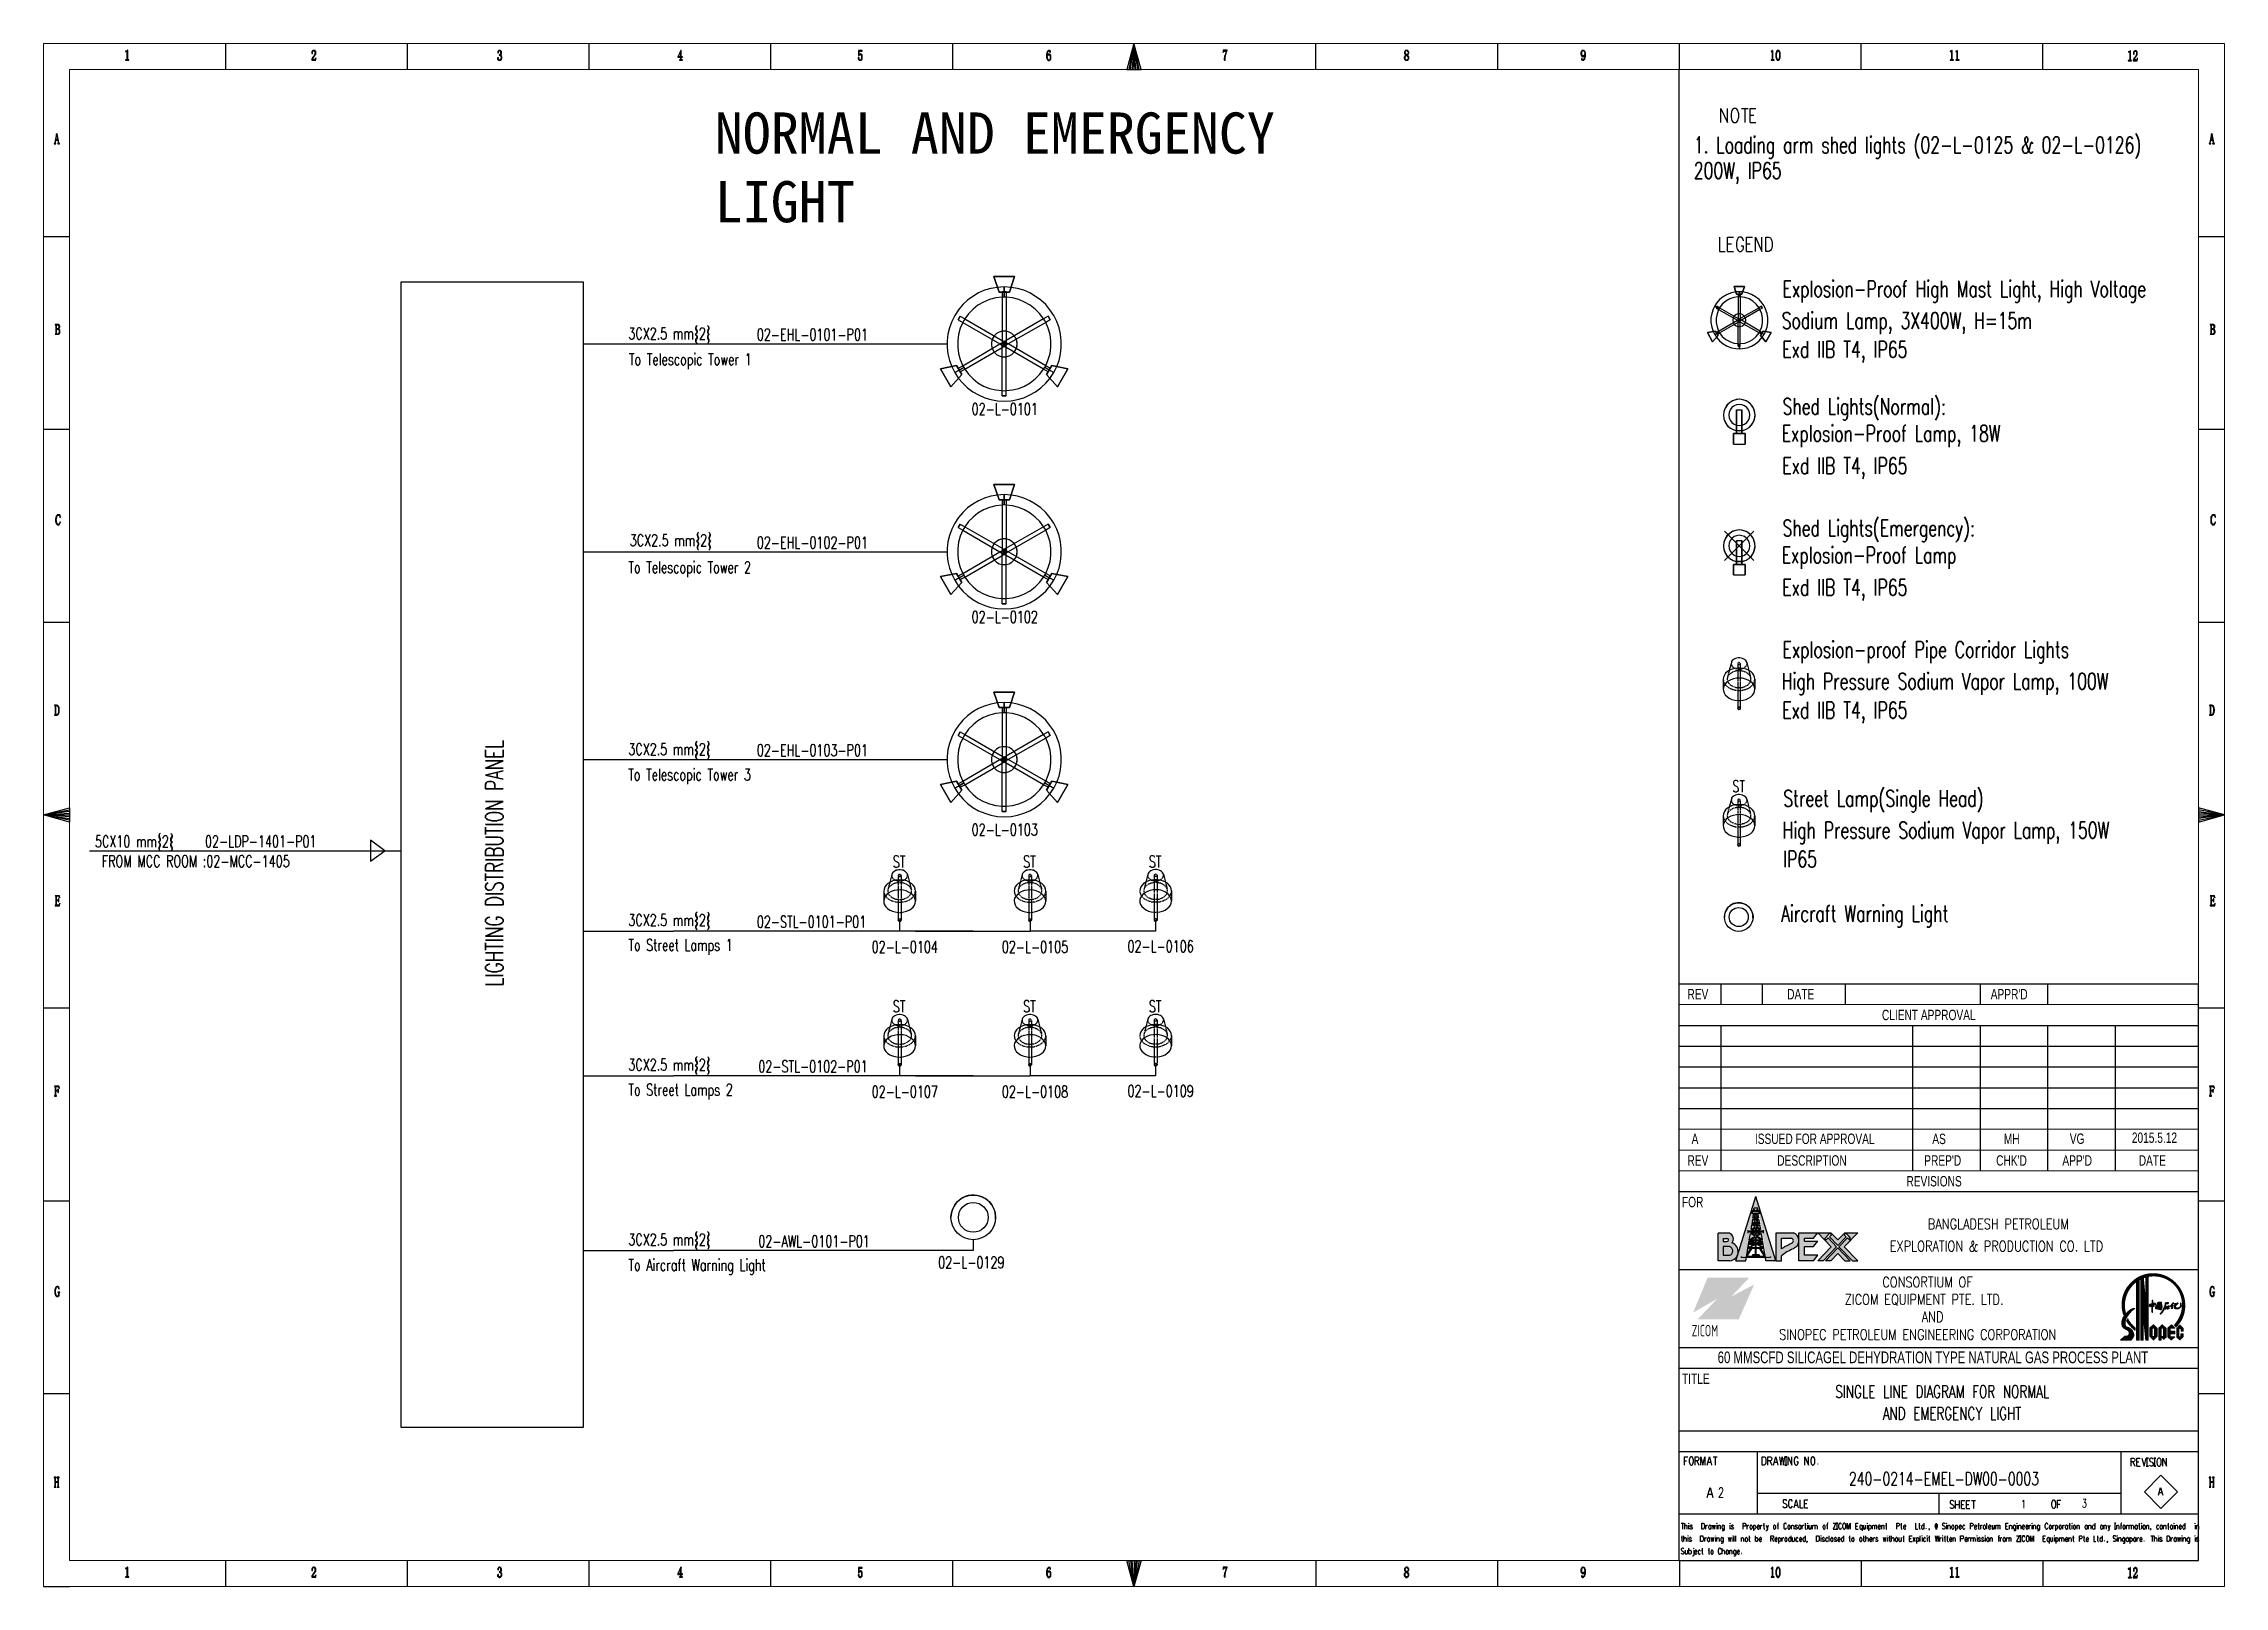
# Model space of a CAD drawing. Header units: inches. Extents: x 35 to 2894, y 23 to 617.
# Drawn here: x 35 to 875, y 23 to 617 of the extents above; entities that cross this region are included whole.
import ezdxf
from ezdxf.enums import TextEntityAlignment as Align

# ---------------------------------------------------------------- set-up
doc = ezdxf.new("R2010")
doc.units = ezdxf.units.IN
doc.header["$MEASUREMENT"] = 0
for name, color, linetype in [('BORDER', 4, 'Continuous'), ('Layer 1', 7, 'Continuous'), ('LGT1', 7, 'Continuous'), ('照明平面设备层', 1, 'Continuous')]:
    doc.layers.add(name, color=color, linetype=linetype)
doc.layers.add('ONDOCS', color=7, linetype='Continuous', lineweight=0)
doc.styles.add('1', font='isocp.shx')
doc.styles.add('HZTXT', font='simplexs.shx', dxfattribs={"width": 0.7, "bigfont": 'hztxt.shx'})
doc.styles.add('ROMANS', font='txt.shx', dxfattribs={"width": 0.8})
doc.styles.add('SIMPLEX', font='simplex.shx')
doc.styles.get("Standard").update_dxf_attribs({"font": 'arial.ttf'})

msp = doc.modelspace()

# ---------------------------------------------------------------- texts
at = {"width": 0.7}
for s, height, p in [('REV', 4.002, (668.28, 248.81)), ('DATE', 4.002, (706.7, 248.81)), ("APPR'D", 4.002, (785.11, 248.81)), ('CLIENT APPROVAL', 4.0015, (743.2, 240.81)), ('A', 4, (669.89, 193.09)), ('ISSUED FOR APPROVAL', 4.0015, (694.27, 193.13)), ('AS', 4.002, (762.61, 193.09)), ('MH', 4.002, (790.16, 193.09)), ('VG', 4.002, (815.57, 193.18)), ('2015.5.12', 4.002, (839.47, 193.55)), ('REV', 4.002, (668.28, 184.79)), ('DESCRIPTION', 4.0015, (702.89, 184.79)), ("PREP'D", 4.002, (759.5, 184.79)), ("CHK'D", 4.002, (787.2, 184.79)), ("APP'D", 4.002, (812.72, 184.79)), ('DATE', 4.002, (842.13, 184.79)), ('REVISIONS', 4.002, (752.63, 176.79)), (' FOR', 4.002, (665.08, 168.78)), ('60 MMSCFD SILICAGEL DEHYDRATION TYPE NATURAL GAS PROCESS PLANT', 4.5017, (679.92, 108.74)), (' TITLE', 4.002, (665.08, 100.76))]:
    msp.add_text(s, height=height, dxfattribs=at).set_placement(p)
at = {"color": 7, "lineweight": 25, "style": 'SIMPLEX', "width": 0.8}
for s, height, p in [('BANGLADESH PETROLEUM', 4.0015, (760.9, 160.34)), ('EXPLORATION & PRODUCTION CO. LTD', 4.0015, (746.22, 151.78)), ('ZICOM EQUIPMENT PTE. LTD.', 4.0015, (728.84, 131.28)), ('CONSORTIUM OF', 4.0015, (743.34, 137.97)), ('AND', 4.002, (758.54, 124.58)), ('SINOPEC PETROLEUM ENGINEERING CORPORATION', 4.0015, (703.62, 117.74))]:
    msp.add_text(s, height=height, dxfattribs=at).set_placement(p)
at = {"lineweight": -3, "width": 0.7}
for s, height, style, p in [('SINGLE LINE DIAGRAM FOR NORMAL', 4.8, 'ROMANS', (725.25, 95.38)), ('AND EMERGENCY LIGHT', 4.8, 'ROMANS', (743.5, 86.96)), ('2', 3.78, 'HZTXT', (680.08, 57.04)), ('240-0214-EMEL-DW00-0003', 5, 'ROMANS', (730.5, 61.73)), ('1', 3.12, 'HZTXT', (796.79, 52.93)), ('3', 3.12, 'HZTXT', (820.25, 53.21))]:
    msp.add_text(s, height=height, dxfattribs=dict(at, style=style)).set_placement(p)
at = {"lineweight": -3}
note = msp.add_mtext_dynamic_manual_height_columns('{\\fSimSun|b0|i0|c0|p2;NORMAL AND EMERGENCY }', width=236.3444, gutter_width=0, heights=[7.73, 0], dxfattribs=dict(at, insert=(57.24, 590.31), char_height=15.8591, attachment_point=1))
for column, words in zip(note.columns.linked_columns, ['{\\fSimSun|b0|i0|c0|p2;LIGHT}']):
    column.text = words
at = {"layer": 'BORDER', "color": 172, "style": '1', "width": 0.7}
msp.add_text('ZICOM', height=4.431, dxfattribs=at).set_placement((669.91, 119.06))
at = {"layer": 'LGT1', "color": 7, "lineweight": -3, "style": 'HZTXT', "width": 0.7}
for s, p in [('1. Loading arm shed lights (02-L-0125 & 02-L-0126)', (670.73, 577.8)), ('200W, IP65', (670.73, 567.95)), ('Aircraft Warning Light', (704.39, 281.86))]:
    msp.add_text(s, height=6.3, dxfattribs=at).set_placement(p, align=Align.MIDDLE_LEFT)
for s, height, p in [('Explosion-Proof High Mast Light, High Voltage', 6.3, (704.93, 519.24)), ('Sodium Lamp, 3X400W, H=15m', 6.3, (704.63, 507.04)), ('3CX2.5 mm{2}', 4.5, (260.3, 502.92)), ('02-EHL-0101-P01', 4.5, (309.81, 502.53)), ('To Telescopic Tower 1', 4.5, (260.52, 492.99)), ('Exd IIB T4, IP65', 6.3, (704.84, 495.9)), ('Shed Lights(Normal):', 6.3, (704.93, 473.97)), ('Explosion-Proof Lamp, 18W', 6.3, (704.63, 463.56)), ('Exd IIB T4, IP65', 6.3, (704.84, 451.11)), ('3CX2.5 mm{2}', 4.5, (260.83, 423.32)), ('Shed Lights(Emergency):', 6.3, (704.93, 427.13)), ('02-EHL-0102-P01', 4.5, (309.81, 422.46)), ('Explosion-Proof Lamp', 6.3, (704.63, 416.72)), ('To Telescopic Tower 2', 4.5, (260.3, 412.92)), ('Exd IIB T4, IP65', 6.3, (704.84, 404.27)), ('Explosion-proof Pipe Corridor Lights ', 6.3, (704.93, 380.37)), ('High Pressure Sodium Vapor Lamp, 100W', 6.3, (704.63, 368.16)), ('Exd IIB T4, IP65', 6.3, (704.84, 357.02)), ('3CX2.5 mm{2}', 4.5, (260.3, 342.88)), ('02-EHL-0103-P01', 4.5, (309.81, 342.48)), ('To Telescopic Tower 3', 4.5, (260.26, 333.14)), ('Street Lamp(Single Head)', 6.3, (705.23, 323.02)), ('5CX10 mm{2}    02-LDP-1401-P01', 4.5, (54.82, 307.38)), ('High Pressure Sodium Vapor Lamp, 150W', 6.3, (704.93, 310.81)), ('IP65', 6.3, (705.14, 299.67)), ('3CX2.5 mm{2}', 4.5, (260.3, 277.09)), ('02-STL-0101-P01', 4.5, (309.81, 276.45)), ('To Street Lamps 1', 4.5, (260.3, 267.5)), ('3CX2.5 mm{2}', 4.5, (260.3, 221.38)), ('02-STL-0102-P01', 4.5, (310.38, 220.73)), ('To Street Lamps 2', 4.5, (260.3, 211.78)), ('3CX2.5 mm{2}', 4.5, (260.3, 154.08)), ('02-AWL-0101-P01', 4.5, (310.38, 153.43)), ('To Aircraft Warning Light', 4.5, (260.3, 144.3))]:
    msp.add_text(s, height=height, dxfattribs=at).set_placement(p)
at = {"layer": 'LGT1', "lineweight": -3, "style": 'HZTXT', "width": 0.7}
for s, p in [('02-L-0101', (392.53, 473.87)), ('02-L-0102', (392.53, 393.81)), ('02-L-0103', (392.53, 311.9)), ('FROM MCC ROOM :02-MCC-1405', (57.5, 299.77)), ('02-L-0104', (354.04, 266.76)), ('02-L-0105', (404.19, 266.76)), ('02-L-0106', (452.59, 267)), ('02-L-0107', (354.04, 211.04)), ('02-L-0108', (404.19, 211.04)), ('02-L-0109', (452.59, 211.29)), ('02-L-0129', (379.66, 145.29))]:
    msp.add_text(s, height=4.5, dxfattribs=at).set_placement(p)
msp.add_text('LIGHTING DISTRIBUTION PANEL ', height=6.75, rotation=90, dxfattribs=at).set_placement((212.04, 253.77))
at = {"layer": 'LGT1', "color": 1, "lineweight": -3, "style": 'HZTXT', "width": 0.7}
for p in [(685.57, 328.61), (362.15, 299.61), (412.39, 299.61), (460.79, 299.61), (362.15, 243.89), (412.39, 243.89), (460.79, 243.89)]:
    msp.add_text('ST', height=4.5, dxfattribs=at).set_placement(p)

# ---------------------------------------------------------------- hatches: boundary and pattern name
at = {"lineweight": -3, "true_color": 0x008500}
h = msp.add_hatch(color=96, dxfattribs=at)
edge = h.paths.add_edge_path()
edge.add_line((692.11, 158.73), (691.64, 158.73))
edge.add_line((691.64, 158.73), (691.64, 160.13))
edge.add_line((691.64, 160.13), (692.35, 160.13))
edge.add_line((692.35, 160.13), (693.38, 166.22))
edge.add_line((693.38, 166.22), (693.13, 166.22))
edge.add_line((693.13, 166.22), (693.13, 167.36))
edge.add_line((693.13, 167.36), (693.83, 167.36))
edge.add_line((693.83, 167.36), (693.83, 168.29))
edge.add_line((693.83, 168.29), (695.44, 168.29))
edge.add_line((695.44, 168.29), (695.44, 167.36))
edge.add_line((695.44, 167.36), (696.15, 167.36))
edge.add_line((696.15, 167.36), (696.15, 166.15))
edge.add_line((696.15, 166.15), (695.9, 166.15))
edge.add_line((695.9, 166.15), (696.93, 160.13))
edge.add_line((696.93, 160.13), (697.63, 160.13))
edge.add_line((697.63, 160.13), (697.63, 158.73))
edge.add_line((697.63, 158.73), (697.16, 158.73))
edge.add_line((697.16, 158.73), (698.65, 149.98))
edge.add_line((698.65, 149.98), (700.29, 149.98))
edge.add_line((700.29, 149.98), (700.29, 149.53))
edge.add_line((700.29, 149.53), (698.31, 149.53))
edge.add_line((698.31, 149.53), (698.54, 148.18))
edge.add_line((698.54, 148.18), (702.37, 148.18))
edge.add_line((702.37, 148.18), (694.64, 172.88))
edge.add_line((694.64, 172.88), (687.09, 148.79))
edge.add_arc((674.79, 152.49), 12.85, 341.96193, 343.25581, ccw=False)
edge.add_line((687, 148.51), (686.9, 148.18))
edge.add_line((686.9, 148.18), (690.74, 148.18))
edge.add_line((690.74, 148.18), (690.97, 149.53))
edge.add_line((690.97, 149.53), (688.99, 149.53))
edge.add_line((688.99, 149.53), (688.99, 149.98))
edge.add_line((688.99, 149.98), (690.63, 149.98))
edge.add_line((690.63, 149.98), (692.11, 158.73))
h = msp.add_hatch(color=96, dxfattribs=at)
h.paths.add_polyline_path([(694.78, 157.36), (694.78, 156.19), (696.7, 156.19)])
h.paths.add_polyline_path([(696.63, 155.92), (694.78, 155.92), (694.78, 154.96)])
h.paths.add_polyline_path([(694.5, 155.92), (692.64, 155.92), (694.5, 154.96)])
h.paths.add_polyline_path([(694.5, 157.36), (692.57, 156.19), (694.5, 156.19)])
h.paths.add_polyline_path([(692.52, 158.71), (692.1, 156.24), (694.37, 157.6)])
h.paths.add_polyline_path([(694.5, 158.86), (692.82, 158.86), (694.5, 157.85)])
h.paths.add_polyline_path([(696.46, 158.86), (694.78, 158.86), (694.78, 157.85)])
h.paths.add_polyline_path([(696.75, 158.71), (694.9, 157.6), (697.17, 156.24)])
h.paths.add_polyline_path([(697.22, 159.72), (692.05, 159.72), (692.05, 159.13), (697.22, 159.13)])
h.paths.add_polyline_path([(694.78, 160.97), (694.78, 159.99), (696.28, 159.99)])
h.paths.add_polyline_path([(694.5, 160.97), (692.99, 159.99), (694.5, 159.99)])
h.paths.add_polyline_path([(694.38, 161.23), (693.09, 162.07), (692.77, 160.18)])
h.paths.add_polyline_path([(696.18, 162.07), (694.89, 161.23), (696.5, 160.18)])
h.paths.add_polyline_path([(695.69, 162.08), (694.78, 162.08), (694.78, 161.48)])
h.paths.add_polyline_path([(694.5, 162.08), (693.58, 162.08), (694.5, 161.48)])
h.paths.add_polyline_path([(694.5, 163.12), (693.52, 162.35), (694.5, 162.35)])
h.paths.add_polyline_path([(694.78, 163.12), (694.78, 162.35), (695.75, 162.35)])
h.paths.add_polyline_path([(695.83, 164.15), (694.86, 163.4), (696.12, 162.42)])
h.paths.add_polyline_path([(693.45, 164.15), (693.15, 162.42), (694.41, 163.4)])
h.paths.add_polyline_path([(694.5, 164.17), (693.87, 164.17), (694.5, 163.68)])
h.paths.add_polyline_path([(695.4, 164.17), (694.78, 164.17), (694.78, 163.68)])
h.paths.add_polyline_path([(694.78, 165.09), (694.78, 164.44), (695.46, 164.44)])
h.paths.add_polyline_path([(694.5, 165.09), (693.82, 164.44), (694.5, 164.44)])
h.paths.add_polyline_path([(694.44, 165.42), (693.77, 166.06), (693.51, 164.53)])
h.paths.add_polyline_path([(694.5, 166.22), (694, 166.22), (694.5, 165.74)])
h.paths.add_polyline_path([(695.28, 166.22), (694.78, 166.22), (694.78, 165.74)])
h.paths.add_polyline_path([(695.5, 166.06), (694.84, 165.42), (695.76, 164.53)])
h.paths.add_polyline_path([(695.87, 167.08), (693.4, 167.08), (693.4, 166.5), (695.87, 166.5)])
h.paths.add_polyline_path([(695.17, 168.01), (694.11, 168.01), (694.11, 167.36), (695.17, 167.36)])
h = msp.add_hatch(color=96, dxfattribs=at)
h.paths.add_polyline_path([(685.44, 155.02, 0.493757), (684.42, 158.86), (680.08, 158.86), (680.08, 148.18), (684.64, 148.18, 0.808017)])
h.paths.add_polyline_path([(683.49, 155.54), (682.02, 155.54), (682.02, 156.79), (683.48, 156.8, -1.005901)], flags=16)
h = msp.add_hatch(color=96, dxfattribs=at)
h.paths.add_polyline_path([(698.31, 149.53), (698.19, 150.2), (696.42, 153.01), (697.72, 153.01), (697.66, 153.32), (695.2, 154.59), (697.45, 154.59), (697.22, 155.91), (694.94, 154.73), (694.34, 154.73), (692.05, 155.91), (691.83, 154.59), (694.07, 154.59), (691.61, 153.32), (691.56, 153.01), (692.85, 153.01), (691.08, 150.2), (690.97, 149.53)])
h.paths.add_polyline_path([(694.5, 150.46), (693.39, 150.46), (693.39, 149.84), (691.18, 149.84), (693.18, 153.01), (694.5, 153.01)], flags=16)
h.paths.add_polyline_path([(694.78, 150.46), (694.78, 153.01), (696.1, 153.01), (698.09, 149.84), (695.88, 149.84), (695.88, 150.46)], flags=16)
h.paths.add_polyline_path([(694.5, 153.28), (692.15, 153.28), (694.5, 154.5)], flags=16)
h.paths.add_polyline_path([(694.78, 153.28), (694.78, 154.5), (697.13, 153.28)], flags=16)
h = msp.add_hatch(color=96, dxfattribs=at)
h.paths.add_polyline_path([(692.11, 154.59), (691.83, 154.59), (691.61, 153.32), (691.92, 153.47)])
h.paths.add_polyline_path([(691.83, 152.96), (691.84, 153.01), (691.56, 153.01), (691.08, 150.2), (691.46, 150.81)])
h.paths.add_polyline_path([(697.45, 154.59), (697.17, 154.59), (697.36, 153.47), (697.66, 153.32)])
h.paths.add_polyline_path([(697.72, 153.01), (697.44, 153.01), (697.44, 152.96), (697.81, 150.81), (698.19, 150.2)])
h = msp.add_hatch(color=96, dxfattribs=at)
edge = h.paths.add_edge_path()
edge.add_spline(control_points=[(704.56, 150.02), (705.21, 150.57), (706.55, 151.71), (708.54, 152.47), (709.58, 153.16), (709.87, 153.36)], knot_values=[0, 0, 0, 0, 0.28541, 0.590043, 0.706449, 0.706449, 0.706449, 0.706449], degree=3, periodic=0)
edge.add_arc((707.96, 155.97), 3.24, 306.21723, 359.21624)
edge.add_line((711.19, 155.92), (711.19, 156.01))
edge.add_arc((707.96, 155.97), 3.24, 0.78376, 67.95242)
edge.add_line((709.17, 158.97), (702.44, 158.97))
edge.add_line((702.44, 158.97), (702.44, 148.18))
edge.add_line((702.44, 148.18), (704.56, 148.18))
edge.add_line((704.56, 148.18), (704.56, 150.02))
edge = h.paths.add_edge_path(flags=16)
edge.add_line((704.56, 152.76), (704.56, 156.85))
edge.add_line((704.56, 156.85), (708.33, 156.85))
edge.add_arc((708.1, 155.9), 0.982, -52.59611, 76.7394, ccw=False)
edge.add_spline(control_points=[(708.7, 155.12), (708.38, 154.91), (707.5, 154.32), (706.01, 153.73), (705, 153.06), (704.56, 152.76)], knot_values=[0, 0, 0, 0, 0.127501, 0.356218, 0.535507, 0.535507, 0.535507, 0.535507], degree=3, periodic=0)
msp.add_hatch(color=96, dxfattribs=at).paths.add_polyline_path([(711.19, 148.18), (716.8, 148.18), (718.51, 150.29), (713.31, 150.29), (713.31, 153.62), (716.8, 153.62), (718.51, 155.73), (713.31, 155.73), (713.31, 156.85), (716.8, 156.85), (718.51, 158.97), (711.19, 158.97), (711.19, 156.01, -0.00684), (711.19, 155.92)])
h = msp.add_hatch(color=96, dxfattribs=at)
h.paths.add_polyline_path([(723.69, 153.57), (718.51, 148.18), (720.56, 148.18), (725.75, 153.57), (722.48, 156.98), (721.68, 156.21), (721.38, 156.18), (721.39, 156.9), (722.11, 157.59), (722.11, 157.79), (722.89, 158.55), (723.29, 158.68), (723.75, 158.2), (722.95, 157.43), (726.2, 154.05), (729.45, 157.43), (728.66, 158.2), (729.11, 158.68), (729.51, 158.55), (730.3, 157.79), (730.3, 157.59), (731.01, 156.9), (731.02, 156.18), (730.73, 156.21), (729.93, 156.98), (726.66, 153.57), (731.84, 148.18), (733.9, 148.18), (728.71, 153.57), (733.9, 158.97), (728.88, 158.97), (726.2, 156.18), (723.53, 158.97), (718.51, 158.97)])
h.paths.add_polyline_path([(726.2, 153.1), (721.47, 148.18), (723.53, 148.18), (726.2, 150.96), (728.88, 148.18), (730.93, 148.18)], flags=17)
at = {"true_color": 0xff3333}
msp.add_hatch(color=20, dxfattribs=at).paths.add_polyline_path([(694.01, 139.04), (688.07, 125.65), (672.22, 125.65), (679.8, 133.57), (670.47, 128.21), (676.07, 141.72), (692.15, 141.72), (685.16, 134.38)])
at = {"layer": 'Layer 1'}
for points in [[(67.43, 614.31), (67.34, 614.31), (67.34, 614.22), (67.25, 614.14), (67.25, 614.05), (67.16, 614.05), (67.16, 613.96), (67.08, 613.96), (66.63, 613.96), (66.63, 613.78), (67.08, 613.78), (67.16, 613.69), (67.16, 610.84), (67.08, 610.76), (67.08, 610.67), (66.99, 610.58), (66.81, 610.58), (66.63, 610.58), (66.63, 610.4), (67.88, 610.4), (67.88, 610.58), (67.7, 610.58), (67.52, 610.58), (67.52, 610.67), (67.43, 610.67), (67.43, 610.76)], [(139.13, 614.22), (138.87, 614.22), (138.87, 614.14), (138.78, 614.14), (139.05, 614.14), (139.22, 614.14), (139.31, 614.05), (139.4, 614.05), (139.4, 613.96), (139.49, 613.87), (139.58, 613.78), (139.58, 612.89), (139.49, 612.8), (139.49, 612.62), (139.4, 612.53), (139.4, 612.45), (139.31, 612.36), (139.31, 612.18), (139.22, 612.09), (139.13, 612), (139.05, 611.91), (138.96, 611.82), (138.87, 611.65), (138.78, 611.56), (138.69, 611.47), (138.69, 611.38), (138.6, 611.29), (138.6, 611.2), (138.51, 611.11), (138.51, 611.02), (138.42, 610.93), (138.42, 610.84), (138.33, 610.76), (138.33, 610.67), (138.51, 610.76), (138.51, 610.84), (138.6, 610.93), (138.69, 611.02), (138.69, 611.11), (138.78, 611.29), (138.87, 611.38), (138.96, 611.47), (139.05, 611.56), (139.05, 611.65), (139.13, 611.73), (139.22, 611.82), (139.22, 611.91), (139.31, 612), (139.4, 612.09), (139.49, 612.18), (139.58, 612.27), (139.58, 612.36), (139.67, 612.45), (139.67, 612.53), (139.76, 612.62), (139.85, 612.71), (139.85, 612.89), (139.94, 612.98), (139.94, 613.6), (139.85, 613.69), (139.85, 613.78), (139.76, 613.87), (139.76, 613.96), (139.67, 614.05), (139.67, 614.14), (139.58, 614.14), (139.49, 614.22)], [(138.78, 614.14), (138.69, 614.05), (138.6, 614.05), (138.6, 613.96), (138.51, 613.87), (138.51, 613.78), (138.42, 613.69), (138.42, 613.6), (138.33, 613.51), (138.33, 613.16), (138.42, 613.07), (138.51, 612.98), (138.6, 612.98), (138.69, 613.07), (138.69, 613.42), (138.6, 613.51), (138.6, 613.6), (138.6, 613.69), (138.6, 613.78), (138.69, 613.87), (138.78, 613.96), (138.87, 614.05), (138.96, 614.05), (138.96, 614.14), (139.05, 614.14)], [(210.39, 614.14), (210.3, 614.14), (210.22, 614.05), (210.13, 613.96), (210.13, 613.87), (210.04, 613.78), (210.04, 613.25), (210.13, 613.25), (210.22, 613.16), (210.3, 613.25), (210.3, 613.96), (210.39, 614.05), (210.48, 614.05), (210.57, 614.14), (210.66, 614.14)], [(210.75, 614.22), (210.39, 614.22), (210.39, 614.14), (210.75, 614.14), (210.84, 614.05), (210.93, 614.05), (211.02, 613.96), (211.02, 613.87), (211.11, 613.78), (211.11, 612.89), (211.02, 612.8), (211.02, 612.71), (210.93, 612.62), (210.84, 612.62), (210.75, 612.53), (210.48, 612.53), (210.48, 612.36), (210.75, 612.36), (210.84, 612.27), (211.02, 612.27), (211.11, 612.18), (211.11, 612.09), (211.19, 612), (211.19, 611.82), (211.28, 611.73), (211.28, 611.2), (211.19, 611.11), (211.19, 610.84), (211.11, 610.76), (211.02, 610.67), (211.02, 610.58), (210.93, 610.58), (210.84, 610.49), (210.66, 610.49), (211.11, 610.49), (211.19, 610.58), (211.28, 610.58), (211.37, 610.67), (211.37, 610.84), (211.46, 610.93), (211.46, 611.02), (211.55, 611.11), (211.55, 611.82), (211.46, 611.91), (211.46, 612), (211.37, 612), (211.37, 612.09), (211.28, 612.18), (211.28, 612.27), (211.19, 612.27), (211.11, 612.36), (211.02, 612.36), (210.93, 612.45), (211.02, 612.45), (211.11, 612.53), (211.19, 612.62), (211.28, 612.71), (211.37, 612.8), (211.37, 613.07), (211.46, 613.16), (211.46, 613.6), (211.37, 613.69), (211.37, 613.78), (211.28, 613.87), (211.28, 613.96), (211.19, 613.96), (211.19, 614.05), (211.11, 614.14), (211.02, 614.14), (210.93, 614.22)], [(280.67, 614.22), (280.5, 614.22), (279.34, 611.65), (279.34, 611.56), (280.41, 611.56), (280.41, 610.58), (280.32, 610.58), (279.96, 610.58), (279.96, 610.4), (281.12, 610.4), (281.12, 610.58), (280.76, 610.58), (280.76, 610.67), (280.67, 610.84), (280.67, 611.56), (281.12, 611.56), (281.12, 611.73), (280.67, 611.73), (279.43, 611.73), (280.41, 613.69)], [(280.67, 614.22), (280.41, 613.69), (280.41, 611.73), (279.43, 611.73), (280.67, 611.73)], [(350.42, 614.22), (349, 614.22), (349, 612.18), (349.09, 612.18), (349.17, 612.27), (349.17, 612.36), (349.09, 612.45), (349.17, 613.87), (350.33, 613.87)], [(422.48, 614.22), (422.39, 614.22), (422.3, 614.14), (422.12, 614.14), (422.03, 614.05), (421.95, 613.96), (421.86, 613.96), (421.77, 613.87), (421.77, 613.78), (421.68, 613.69), (421.68, 613.6), (421.59, 613.51), (421.59, 613.34), (421.5, 613.25), (421.5, 612.98), (421.41, 612.8), (421.41, 612.18), (421.41, 612.09), (421.41, 611.38), (421.5, 611.29), (421.5, 611.02), (421.59, 610.93), (421.59, 610.84), (421.68, 610.76), (421.77, 610.67), (421.77, 610.58), (421.86, 610.49), (421.95, 610.4), (422.3, 610.4), (422.21, 610.49), (422.12, 610.49), (422.03, 610.58), (421.95, 610.67), (421.86, 610.84), (421.86, 610.93), (421.77, 611.02), (421.77, 611.47), (421.68, 611.56), (421.68, 611.91), (421.77, 612), (421.77, 612.09), (421.68, 612.18), (421.68, 612.62), (421.77, 612.8), (421.77, 613.42), (421.86, 613.51), (421.86, 613.69), (421.95, 613.69), (421.95, 613.78), (422.03, 613.87), (422.12, 613.96), (422.21, 613.96), (422.21, 614.05), (422.75, 614.05), (422.66, 614.14), (422.57, 614.22)], [(422.75, 614.05), (422.39, 614.05), (422.48, 614.05), (422.57, 614.05), (422.57, 613.96), (422.66, 613.96), (422.66, 613.87), (422.66, 613.51), (422.75, 613.42), (422.84, 613.42), (422.92, 613.51), (422.92, 613.87), (422.84, 614.05)], [(490.98, 614.31), (489.47, 614.31), (489.38, 613.34), (489.47, 613.34), (489.47, 613.42), (489.47, 613.51), (489.56, 613.69), (489.56, 613.78), (489.65, 613.78), (489.65, 613.87), (489.74, 613.96), (490.71, 613.96), (490.89, 614.05), (490.98, 614.14)], [(490.89, 614.05), (490.71, 613.96), (490.71, 613.87), (490.63, 613.69), (490.63, 613.6), (490.54, 613.42), (490.45, 613.34), (490.45, 613.25), (490.36, 613.07), (490.36, 612.98), (490.27, 612.89), (490.27, 612.62), (490.18, 612.53), (490.18, 612.36), (490.09, 612.27), (490.09, 612.09), (490, 612), (490, 611.82), (489.91, 611.65), (489.91, 611.56), (489.91, 611.38), (489.91, 611.29), (489.82, 611.2), (489.82, 610.58), (489.91, 610.49), (490, 610.4), (490.09, 610.49), (490.18, 610.49), (490.18, 610.58), (490.18, 611.82), (490.27, 611.91), (490.27, 612.27), (490.36, 612.45), (490.36, 612.53), (490.45, 612.62), (490.45, 612.89), (490.54, 612.98), (490.54, 613.07), (490.63, 613.25), (490.63, 613.42), (490.71, 613.51), (490.71, 613.6), (490.8, 613.69), (490.8, 613.78), (490.89, 613.96)], [(560.1, 614.22), (559.75, 614.22), (559.66, 614.14), (559.57, 614.05), (559.48, 613.96), (559.39, 613.87), (559.39, 613.78), (559.3, 613.69), (559.3, 612.98), (559.39, 612.89), (559.39, 612.8), (559.48, 612.8), (559.48, 612.71), (559.57, 612.62), (559.66, 612.53), (559.66, 612.45), (559.75, 612.45), (559.66, 612.36), (559.93, 612.36), (560.02, 612.27), (560.1, 612.18), (560.19, 612.18), (560.28, 612.09), (560.28, 612), (560.37, 612), (560.46, 611.91), (560.46, 611.82), (560.55, 611.73), (560.64, 611.65), (560.64, 611.38), (560.73, 611.29), (560.73, 611.2), (560.64, 611.11), (560.64, 610.93), (560.55, 610.84), (560.55, 610.76), (560.46, 610.67), (560.46, 610.58), (560.37, 610.58), (560.28, 610.49), (559.66, 610.49), (559.75, 610.4), (560.46, 610.4), (560.46, 610.49), (560.55, 610.49), (560.64, 610.58), (560.73, 610.67), (560.73, 610.76), (560.82, 610.84), (560.82, 610.93), (560.91, 611.02), (560.91, 611.73), (560.82, 611.82), (560.82, 611.91), (560.73, 612), (560.73, 612.09), (560.64, 612.18), (560.55, 612.27), (560.46, 612.36), (560.37, 612.45), (560.46, 612.53), (560.19, 612.53), (560.1, 612.62), (560.02, 612.62), (559.93, 612.71), (559.84, 612.8), (559.75, 612.89), (559.75, 612.98), (559.66, 613.07), (559.57, 613.16), (559.57, 613.34), (559.48, 613.42), (559.48, 613.51), (559.57, 613.6), (559.57, 613.78), (559.66, 613.87), (559.66, 613.96), (559.75, 614.05), (559.84, 614.05), (559.93, 614.14), (560.55, 614.14), (560.46, 614.14), (560.37, 614.22)], [(560.55, 614.14), (560.1, 614.14), (560.19, 614.14), (560.28, 614.14), (560.37, 614.05), (560.46, 613.96), (560.55, 613.87), (560.55, 613.78), (560.64, 613.69), (560.64, 613.07), (560.55, 612.98), (560.55, 612.8), (560.46, 612.71), (560.37, 612.62), (560.37, 612.53), (560.28, 612.53), (560.55, 612.53), (560.64, 612.62), (560.64, 612.71), (560.73, 612.8), (560.73, 612.89), (560.82, 612.89), (560.82, 612.98), (560.91, 613.16), (560.91, 613.51), (560.82, 613.6), (560.82, 613.78), (560.73, 613.87), (560.64, 613.96), (560.64, 614.05), (560.55, 614.05)], [(628.07, 614.22), (627.81, 614.22), (627.72, 614.14), (627.63, 614.14), (627.63, 614.05), (627.54, 613.96), (627.45, 613.87), (627.45, 613.78), (627.36, 613.69), (627.36, 613.6), (627.27, 613.42), (627.27, 612.53), (627.36, 612.45), (627.36, 612.27), (627.45, 612.18), (627.45, 612.09), (627.54, 612), (628.07, 612.09), (627.89, 612.09), (627.81, 612.18), (627.72, 612.27), (627.72, 612.36), (627.63, 612.36), (627.63, 612.45), (627.54, 612.53), (627.54, 613.51), (627.63, 613.6), (627.63, 613.87), (627.72, 613.96), (627.81, 613.96), (627.81, 614.05), (627.89, 614.05), (627.98, 614.14), (628.52, 614.14), (628.43, 614.14), (628.34, 614.22)], [(628.52, 614.14), (628.07, 614.14), (628.16, 614.14), (628.25, 614.14), (628.34, 614.05), (628.43, 613.96), (628.52, 613.87), (628.52, 613.78), (628.61, 613.69), (628.61, 613.42), (628.69, 613.34), (628.69, 612.8), (628.61, 612.71), (628.61, 612.53), (628.52, 612.45), (628.69, 612.45), (628.69, 612.36), (628.69, 612.09), (628.61, 611.91), (628.61, 611.38), (628.52, 611.29), (628.52, 611.02), (628.43, 610.93), (628.43, 610.84), (628.34, 610.76), (628.34, 610.67), (628.25, 610.58), (628.16, 610.58), (628.07, 610.49), (627.63, 610.49), (627.72, 610.4), (628.25, 610.4), (628.25, 610.49), (628.34, 610.49), (628.43, 610.58), (628.52, 610.67), (628.61, 610.76), (628.69, 610.84), (628.69, 611.02), (628.78, 611.11), (628.78, 611.29), (628.87, 611.38), (628.87, 611.65), (628.96, 611.82), (628.96, 613.25), (628.87, 613.34), (628.87, 613.6), (628.78, 613.69), (628.78, 613.78), (628.69, 613.87), (628.69, 613.96), (628.61, 613.96), (628.52, 614.05)], [(701.2, 614.22), (701.11, 614.22), (701.11, 614.14), (701.02, 614.05), (700.93, 613.96), (700.84, 613.96), (700.75, 613.87), (700.49, 613.87), (700.49, 613.78), (700.84, 613.78), (700.93, 613.69), (700.93, 610.67), (700.84, 610.67), (700.84, 610.58), (700.75, 610.58), (700.66, 610.58), (700.49, 610.58), (700.49, 610.4), (701.73, 610.4), (701.73, 610.58), (701.55, 610.58), (701.38, 610.58), (701.29, 610.67), (701.2, 610.76)], [(702.8, 614.05), (702.71, 614.05), (702.71, 613.96), (702.62, 613.87), (702.62, 613.69), (702.53, 613.6), (702.53, 613.51), (702.44, 613.42), (702.44, 613.16), (702.36, 613.07), (702.36, 611.56), (702.44, 611.38), (702.44, 611.29), (702.44, 611.11), (702.53, 611.02), (702.53, 610.93), (702.62, 610.84), (702.62, 610.76), (702.71, 610.67), (702.8, 610.58), (702.8, 610.49), (702.89, 610.49), (702.98, 610.4), (703.42, 610.4), (703.51, 610.49), (703.6, 610.58), (703.07, 610.58), (702.98, 610.67), (702.89, 610.76), (702.89, 610.84), (702.8, 611.02), (702.8, 611.11), (702.71, 611.2), (702.71, 611.56), (702.62, 611.65), (702.62, 612.89), (702.71, 612.98), (702.71, 613.42), (702.8, 613.51), (702.8, 613.69), (702.89, 613.87), (702.98, 613.96), (703.07, 614.05), (703.16, 614.05)], [(703.16, 614.22), (702.98, 614.22), (702.98, 614.14), (702.89, 614.14), (702.8, 614.05), (703.33, 614.05), (703.42, 613.96), (703.51, 613.96), (703.51, 613.87), (703.6, 613.69), (703.6, 613.6), (703.69, 613.51), (703.69, 612.8), (703.78, 612.71), (703.78, 612.62), (703.78, 612.45), (703.78, 611.91), (703.69, 611.82), (703.69, 611.29), (703.6, 611.2), (703.6, 611.02), (703.51, 610.84), (703.51, 610.76), (703.42, 610.67), (703.33, 610.58), (703.16, 610.58), (703.6, 610.58), (703.69, 610.67), (703.78, 610.76), (703.78, 610.93), (703.87, 611.02), (703.87, 611.2), (703.96, 611.29), (703.96, 611.56), (704.05, 611.65), (704.05, 612.98), (703.96, 613.07), (703.96, 613.42), (703.87, 613.51), (703.87, 613.69), (703.78, 613.78), (703.78, 613.87), (703.69, 613.96), (703.6, 614.05), (703.6, 614.14), (703.51, 614.14), (703.42, 614.22)], [(770.23, 614.22), (770.15, 614.14), (770.06, 614.05), (770.06, 613.96), (769.97, 613.96), (769.88, 613.96), (769.79, 613.87), (769.52, 613.87), (769.52, 613.78), (769.88, 613.78), (769.97, 613.69), (769.97, 610.58), (769.88, 610.58), (769.7, 610.58), (769.52, 610.58), (769.52, 610.4), (770.77, 610.4), (770.77, 610.58), (770.59, 610.58), (770.41, 610.58), (770.32, 610.67), (770.32, 610.76), (770.23, 610.93)], [(772.37, 614.22), (772.28, 614.14), (772.19, 614.05), (772.19, 613.96), (772.1, 613.96), (772.01, 613.96), (771.92, 613.87), (771.66, 613.87), (771.66, 613.78), (772.01, 613.78), (772.1, 613.69), (772.1, 610.58), (772.01, 610.58), (771.83, 610.58), (771.66, 610.58), (771.66, 610.4), (772.9, 610.4), (772.9, 610.58), (772.72, 610.58), (772.55, 610.58), (772.46, 610.67), (772.46, 610.76), (772.37, 610.93)], [(838.91, 614.05), (838.82, 614.05), (838.73, 613.96), (838.65, 613.87), (838.65, 613.78), (838.56, 613.78), (838.47, 613.69), (838.11, 613.69), (838.11, 613.6), (838.47, 613.6), (838.56, 613.51), (838.65, 613.34), (838.65, 610.67), (838.56, 610.49), (838.56, 610.4), (838.47, 610.4), (838.38, 610.4), (838.29, 610.31), (838.11, 610.31), (838.11, 610.22), (839.36, 610.22), (839.36, 610.31), (839.18, 610.31), (839.09, 610.4), (838.91, 610.4), (838.91, 610.49)], [(840.87, 614.05), (840.6, 614.05), (840.51, 613.96), (840.43, 613.96), (840.78, 613.96), (840.87, 613.96), (840.96, 613.87), (841.05, 613.87), (841.14, 613.78), (841.23, 613.69), (841.23, 613.6), (841.31, 613.42), (841.31, 612.8), (841.23, 612.71), (841.23, 612.45), (841.14, 612.36), (841.14, 612.27), (841.05, 612.18), (841.05, 612.09), (840.96, 612), (840.96, 611.91), (840.87, 611.82), (840.78, 611.73), (840.78, 611.65), (840.69, 611.56), (840.6, 611.47), (840.51, 611.38), (840.51, 611.29), (840.43, 611.2), (840.34, 611.11), (840.25, 611.02), (840.25, 610.93), (840.16, 610.84), (840.16, 610.76), (840.07, 610.67), (840.07, 610.58), (839.98, 610.49), (840.16, 610.58), (840.25, 610.58), (840.25, 610.67), (840.34, 610.76), (840.34, 610.84), (840.43, 610.93), (840.51, 611.11), (840.6, 611.2), (840.69, 611.29), (840.69, 611.38), (840.78, 611.47), (840.78, 611.56), (840.87, 611.65), (840.96, 611.73), (841.05, 611.82), (841.05, 611.91), (841.14, 612), (841.23, 612.09), (841.31, 612.18), (841.31, 612.27), (841.4, 612.36), (841.49, 612.45), (841.49, 612.53), (841.58, 612.62), (841.58, 613.51), (841.49, 613.6), (841.49, 613.69), (841.4, 613.78), (841.4, 613.87), (841.31, 613.87), (841.31, 613.96), (841.23, 613.96), (841.14, 614.05)], [(840.43, 613.96), (840.34, 613.87), (840.34, 613.78), (840.25, 613.78), (840.25, 613.69), (840.16, 613.6), (840.16, 613.51), (840.07, 613.42), (840.07, 612.89), (840.16, 612.8), (840.43, 612.8), (840.43, 612.89), (840.43, 613.07), (840.34, 613.16), (840.34, 613.42), (840.34, 613.51), (840.34, 613.6), (840.43, 613.69), (840.43, 613.78), (840.51, 613.78), (840.51, 613.87), (840.6, 613.87), (840.69, 613.96), (840.78, 613.96)], [(139.94, 611.38), (139.85, 611.38), (139.85, 611.29), (139.85, 611.2), (139.76, 611.02), (139.76, 610.93), (139.67, 610.84), (139.67, 610.76), (139.58, 610.76), (138.51, 610.76), (138.33, 610.67), (138.33, 610.4), (139.85, 610.4)], [(210.13, 611.47), (210.13, 611.38), (210.04, 611.38), (209.95, 611.29), (209.95, 610.84), (210.04, 610.76), (210.13, 610.67), (210.13, 610.58), (210.22, 610.58), (210.3, 610.49), (210.39, 610.4), (211.02, 610.4), (211.11, 610.49), (210.66, 610.49), (210.57, 610.49), (210.48, 610.58), (210.39, 610.58), (210.3, 610.67), (210.3, 610.76), (210.22, 610.84), (210.3, 610.93), (210.3, 611.38), (210.22, 611.38)], [(349, 611.47), (348.91, 611.38), (348.82, 611.29), (348.82, 610.93), (348.91, 610.84), (348.91, 610.76), (349, 610.67), (349.09, 610.58), (349.17, 610.49), (349.62, 610.49), (349.53, 610.49), (349.44, 610.49), (349.35, 610.58), (349.26, 610.58), (349.17, 610.67), (349.09, 610.76), (349.09, 610.84), (349.09, 610.93), (349.17, 611.02), (349.17, 611.38), (349.09, 611.47)], [(349.26, 612.71), (349.17, 612.62), (349.17, 612.53), (349.09, 612.45), (349.17, 612.36), (349.26, 612.45), (349.26, 612.53), (349.35, 612.53), (349.44, 612.53), (349.44, 612.62), (349.62, 612.62)], [(349.71, 612.89), (349.62, 612.89), (349.53, 612.8), (349.35, 612.8), (349.35, 612.71), (349.26, 612.71), (349.62, 612.62), (349.8, 612.62), (349.89, 612.53), (349.98, 612.45), (350.06, 612.36), (350.06, 612.18), (350.15, 612.09), (350.15, 611.11), (350.06, 611.02), (350.06, 610.84), (349.98, 610.76), (349.98, 610.67), (349.89, 610.67), (349.8, 610.58), (349.8, 610.49), (349.71, 610.49), (349.17, 610.49), (349.26, 610.49), (349.35, 610.4), (349.98, 610.4), (349.98, 610.49), (350.06, 610.49), (350.15, 610.58), (350.24, 610.67), (350.24, 610.76), (350.33, 610.76), (350.33, 611.02), (350.42, 611.11), (350.42, 612.18), (350.33, 612.27), (350.33, 612.45), (350.24, 612.53), (350.15, 612.62), (350.15, 612.71), (350.06, 612.71), (349.98, 612.8), (349.8, 612.8)], [(421.95, 612.53), (421.86, 612.45), (421.77, 612.36), (421.77, 612.27), (421.68, 612.18), (421.77, 612.09), (421.86, 612.18), (421.95, 612.27), (421.95, 612.36), (422.03, 612.45), (422.12, 612.45), (422.21, 612.53), (422.39, 612.53)], [(422.39, 612.8), (422.3, 612.8), (422.21, 612.71), (422.03, 612.71), (422.03, 612.62), (421.95, 612.62), (421.95, 612.53), (422.48, 612.53), (422.57, 612.45), (422.66, 612.36), (422.66, 612.27), (422.75, 612.27), (422.75, 612.09), (422.84, 612), (422.84, 611.02), (422.75, 610.93), (422.75, 610.67), (422.66, 610.67), (422.66, 610.58), (422.57, 610.49), (422.39, 610.49), (422.3, 610.4), (421.95, 610.4), (422.03, 610.31), (422.48, 610.31), (422.57, 610.4), (422.66, 610.4), (422.75, 610.49), (422.84, 610.58), (422.84, 610.67), (422.92, 610.67), (422.92, 610.76), (423.01, 610.84), (423.01, 611.02), (423.1, 611.11), (423.1, 612), (423.01, 612.09), (423.01, 612.36), (422.92, 612.45), (422.92, 612.53), (422.84, 612.53), (422.75, 612.62), (422.66, 612.71), (422.57, 612.71), (422.48, 612.8)], [(559.66, 612.36), (559.57, 612.27), (559.57, 612.18), (559.48, 612.09), (559.39, 612), (559.39, 611.91), (559.3, 611.82), (559.3, 611.73), (559.21, 611.65), (559.21, 611.11), (559.3, 611.02), (559.3, 610.84), (559.39, 610.76), (559.48, 610.67), (559.48, 610.58), (559.57, 610.58), (559.66, 610.49), (560.1, 610.49), (560.02, 610.49), (559.93, 610.49), (559.84, 610.58), (559.75, 610.58), (559.66, 610.67), (559.66, 610.76), (559.57, 610.76), (559.57, 610.84), (559.48, 610.93), (559.48, 611.73), (559.57, 611.82), (559.57, 611.91), (559.66, 612), (559.66, 612.09), (559.75, 612.18), (559.84, 612.27), (559.84, 612.36)], [(627.54, 611.11), (627.45, 611.02), (627.45, 610.67), (627.54, 610.58), (627.54, 610.49), (627.63, 610.49), (627.98, 610.49), (627.89, 610.49), (627.81, 610.58), (627.81, 610.67), (627.72, 610.67), (627.72, 611.02), (627.63, 611.11)], [(628.52, 612.45), (628.52, 612.36), (628.43, 612.27), (628.34, 612.18), (628.25, 612.09), (628.07, 612.09), (627.54, 612), (627.63, 612), (627.72, 611.91), (627.81, 611.82), (628.25, 611.82), (628.25, 611.91), (628.34, 611.91), (628.43, 612), (628.52, 612.09), (628.52, 612.18), (628.61, 612.27), (628.61, 612.36), (628.69, 612.45)], [(841.67, 611.2), (841.58, 611.2), (841.58, 611.11), (841.49, 611.02), (841.49, 610.76), (841.4, 610.67), (841.31, 610.58), (840.16, 610.58), (839.98, 610.49), (839.98, 610.22), (841.58, 610.22)], [(40.03, 582.02), (39.41, 578.64), (39.32, 578.46), (39.23, 578.37), (39.14, 578.37), (39.14, 578.2), (39.76, 578.2), (39.76, 578.37), (39.59, 578.37), (39.59, 578.46), (39.5, 578.55), (39.5, 578.64), (39.59, 578.82), (39.67, 579.62), (40.48, 579.62), (39.76, 579.8), (40.12, 581.66)], [(40.3, 582.11), (40.03, 582.02), (40.12, 581.66), (40.48, 579.8), (39.76, 579.8), (40.48, 579.62), (40.65, 578.64), (40.65, 578.46), (40.56, 578.37), (40.48, 578.37), (40.48, 578.2), (41.19, 578.2), (41.19, 578.37), (41.1, 578.37), (41.01, 578.46), (40.92, 578.46), (40.92, 578.64)], [(870.14, 582.02), (869.52, 578.64), (869.52, 578.46), (869.43, 578.46), (869.43, 578.37), (869.34, 578.37), (869.25, 578.37), (869.25, 578.2), (869.87, 578.2), (869.87, 578.37), (869.78, 578.37), (869.69, 578.46), (869.69, 578.82), (869.87, 579.62), (870.58, 579.62), (869.87, 579.8), (870.23, 581.66)], [(870.41, 582.11), (870.14, 582.02), (870.23, 581.66), (870.58, 579.8), (869.87, 579.8), (870.58, 579.62), (870.76, 578.64), (870.76, 578.37), (870.67, 578.37), (870.58, 578.37), (870.58, 578.2), (871.29, 578.2), (871.29, 578.37), (871.21, 578.37), (871.12, 578.46), (871.03, 578.64)], [(40.48, 508.72), (39.5, 508.72), (39.5, 508.54), (40.56, 508.54), (40.65, 508.45), (40.74, 508.45), (40.74, 508.36), (40.83, 508.36), (40.83, 508.27), (40.92, 508.18), (40.92, 507.47), (40.83, 507.38), (40.83, 507.29), (40.74, 507.2), (40.74, 507.11), (40.65, 507.11), (40.56, 507.03), (40.03, 507.03), (40.74, 506.94), (40.83, 507.03), (40.92, 507.03), (41.01, 507.11), (41.1, 507.2), (41.19, 507.29), (41.19, 507.47), (41.28, 507.56), (41.28, 508), (41.19, 508.09), (41.19, 508.36), (41.1, 508.45), (41.01, 508.45), (41.01, 508.54), (40.92, 508.63), (40.65, 508.63), (40.56, 508.72)], [(40.83, 506.94), (40.39, 506.85), (40.65, 506.85), (40.74, 506.76), (40.83, 506.76), (40.83, 506.67), (40.92, 506.67), (40.92, 506.58), (41.01, 506.49), (41.01, 506.4), (41.1, 506.31), (41.1, 505.6), (41.01, 505.51), (41.01, 505.33), (40.92, 505.25), (40.83, 505.16), (40.74, 505.07), (40.65, 505.07), (40.56, 504.98), (39.5, 504.98), (39.5, 504.89), (40.83, 504.89), (40.92, 504.98), (41.01, 505.07), (41.1, 505.07), (41.19, 505.16), (41.19, 505.25), (41.28, 505.33), (41.28, 505.42), (41.36, 505.51), (41.36, 506.31), (41.28, 506.4), (41.28, 506.49), (41.19, 506.58), (41.1, 506.67), (41.1, 506.76), (41.01, 506.76), (40.92, 506.85)], [(39.59, 508.54), (39.67, 508.54), (39.76, 508.45), (39.76, 505.16), (39.67, 505.07), (39.59, 504.98), (40.21, 504.98), (40.12, 504.98), (40.03, 505.07), (40.03, 506.85), (40.39, 506.85), (40.83, 506.94), (40.74, 506.94), (40.03, 507.03), (40.03, 508.54), (40.12, 508.54), (40.39, 508.54)], [(870.58, 508.72), (869.6, 508.72), (869.6, 508.54), (870.76, 508.54), (870.76, 508.45), (870.85, 508.45), (870.94, 508.36), (871.03, 508.36), (871.03, 508.27), (871.03, 508.18), (871.12, 508.09), (871.12, 507.56), (871.03, 507.47), (871.03, 507.29), (870.94, 507.2), (870.94, 507.11), (870.85, 507.11), (870.76, 507.03), (870.14, 507.03), (870.85, 506.94), (871.03, 507.03), (871.12, 507.03), (871.12, 507.11), (871.21, 507.2), (871.29, 507.2), (871.29, 507.29), (871.29, 507.38), (871.38, 507.47), (871.38, 508.27), (871.29, 508.36), (871.29, 508.45), (871.21, 508.45), (871.21, 508.54), (871.12, 508.54), (871.03, 508.63), (870.85, 508.63), (870.67, 508.72)], [(871.03, 506.94), (870.58, 506.85), (870.85, 506.85), (870.85, 506.76), (870.94, 506.76), (871.03, 506.67), (871.12, 506.67), (871.12, 506.58), (871.12, 506.49), (871.21, 506.4), (871.21, 505.42), (871.12, 505.33), (871.12, 505.25), (871.03, 505.25), (871.03, 505.16), (870.94, 505.16), (870.85, 505.07), (870.76, 504.98), (869.6, 504.98), (869.6, 504.89), (870.94, 504.89), (871.03, 504.98), (871.12, 504.98), (871.21, 505.07), (871.29, 505.16), (871.38, 505.25), (871.47, 505.33), (871.47, 505.51), (871.56, 505.6), (871.56, 506.05), (871.47, 506.22), (871.47, 506.4), (871.38, 506.49), (871.38, 506.58), (871.29, 506.67), (871.21, 506.76), (871.12, 506.76), (871.12, 506.85)], [(869.78, 508.54), (869.87, 508.54), (869.87, 508.45), (869.87, 505.07), (869.78, 504.98), (870.32, 504.98), (870.23, 505.07), (870.14, 505.16), (870.14, 506.85), (870.58, 506.85), (871.03, 506.94), (870.85, 506.94), (870.14, 507.03), (870.14, 508.36), (870.23, 508.54), (870.49, 508.54)], [(40.3, 435.32), (40.3, 435.23), (40.21, 435.14), (40.12, 435.14), (40.03, 435.05), (40.03, 434.97), (39.94, 434.88), (39.94, 434.79), (39.85, 434.7), (39.85, 434.43), (39.76, 434.34), (39.76, 434.08), (39.67, 433.9), (39.67, 432.83), (39.76, 432.74), (39.76, 432.39), (39.85, 432.3), (39.85, 432.12), (39.94, 432.03), (39.94, 431.94), (40.03, 431.85), (40.12, 431.76), (40.21, 431.67), (40.3, 431.58), (40.48, 431.58), (40.56, 431.5), (40.83, 431.5), (40.83, 431.58), (41.01, 431.58), (41.1, 431.67), (40.56, 431.67), (40.48, 431.76), (40.39, 431.76), (40.39, 431.85), (40.3, 431.85), (40.21, 431.94), (40.21, 432.03), (40.12, 432.12), (40.12, 432.3), (40.03, 432.39), (40.03, 433.1), (39.94, 433.19), (39.94, 433.72), (40.03, 433.81), (40.03, 434.34), (40.12, 434.43), (40.12, 434.7), (40.21, 434.79), (40.21, 434.97), (40.3, 435.05), (40.39, 435.05), (40.39, 435.14), (40.48, 435.23), (40.74, 435.23)], [(41.36, 435.41), (41.28, 435.32), (40.3, 435.32), (40.74, 435.23), (40.92, 435.23), (41.01, 435.14), (41.1, 435.14), (41.19, 435.05), (41.19, 434.97), (41.28, 434.88), (41.28, 434.79), (41.36, 434.7), (41.36, 434.52), (41.45, 434.34), (41.54, 434.43)], [(40.74, 435.41), (40.56, 435.41), (40.48, 435.32), (40.3, 435.32), (41.19, 435.32), (41.01, 435.32), (40.92, 435.41)], [(41.45, 432.65), (41.36, 432.56), (41.36, 432.3), (41.28, 432.21), (41.28, 432.12), (41.19, 432.03), (41.19, 431.94), (41.1, 431.85), (41.01, 431.76), (40.92, 431.76), (40.83, 431.67), (40.65, 431.67), (41.1, 431.67), (41.19, 431.76), (41.19, 431.85), (41.28, 431.85), (41.28, 431.94), (41.36, 432.03), (41.36, 432.12), (41.45, 432.21), (41.45, 432.39), (41.54, 432.47), (41.54, 432.56)], [(870.49, 435.32), (870.41, 435.23), (870.32, 435.14), (870.23, 435.05), (870.14, 434.97), (870.14, 434.88), (870.05, 434.79), (870.05, 434.7), (869.96, 434.61), (869.96, 434.25), (869.87, 434.17), (869.87, 432.83), (869.87, 432.74), (869.87, 432.56), (869.96, 432.47), (869.96, 432.3), (870.05, 432.21), (870.05, 432.03), (870.14, 431.94), (870.23, 431.85), (870.23, 431.76), (870.32, 431.76), (870.41, 431.67), (870.41, 431.58), (870.49, 431.58), (870.58, 431.58), (870.67, 431.5), (870.94, 431.5), (871.03, 431.58), (871.21, 431.58), (871.29, 431.67), (870.76, 431.67), (870.67, 431.76), (870.58, 431.76), (870.49, 431.85), (870.41, 431.85), (870.41, 431.94), (870.32, 432.03), (870.32, 432.21), (870.23, 432.3), (870.23, 432.65), (870.14, 432.74), (870.14, 434.08), (870.23, 434.17), (870.23, 434.43), (870.32, 434.61), (870.32, 434.79), (870.41, 434.79), (870.41, 434.97), (870.49, 435.05), (870.58, 435.14), (870.67, 435.23), (870.85, 435.23)], [(871.56, 435.41), (871.47, 435.32), (870.49, 435.32), (870.85, 435.23), (871.12, 435.23), (871.21, 435.14), (871.29, 435.14), (871.29, 435.05), (871.38, 434.97), (871.38, 434.88), (871.47, 434.79), (871.47, 434.7), (871.56, 434.61), (871.56, 434.34), (871.65, 434.43)], [(870.94, 435.41), (870.76, 435.41), (870.67, 435.32), (870.49, 435.32), (871.38, 435.32), (871.12, 435.32), (871.12, 435.41)], [(871.56, 432.65), (871.56, 432.39), (871.47, 432.3), (871.47, 432.21), (871.38, 432.12), (871.38, 432.03), (871.29, 431.94), (871.21, 431.85), (871.21, 431.76), (871.12, 431.76), (871.03, 431.67), (870.85, 431.67), (871.29, 431.67), (871.29, 431.76), (871.38, 431.85), (871.47, 431.94), (871.56, 432.03), (871.56, 432.21), (871.65, 432.39), (871.65, 432.56)], [(40.03, 362.11), (39.23, 362.11), (39.23, 361.93), (40.21, 361.93), (40.3, 361.84), (40.39, 361.84), (40.39, 361.75), (40.48, 361.75), (40.56, 361.66), (40.56, 361.48), (40.65, 361.48), (40.65, 361.3), (40.74, 361.22), (40.74, 360.77), (40.83, 360.59), (40.83, 360.33), (40.83, 360.24), (40.83, 359.7), (40.74, 359.61), (40.74, 359.17), (40.65, 359.08), (40.65, 358.9), (40.56, 358.81), (40.48, 358.73), (40.48, 358.64), (40.39, 358.55), (40.3, 358.55), (40.21, 358.46), (40.12, 358.46), (40.03, 358.37), (39.23, 358.37), (39.23, 358.28), (40.3, 358.28), (40.39, 358.37), (40.48, 358.37), (40.48, 358.46), (40.56, 358.46), (40.65, 358.55), (40.74, 358.64), (40.83, 358.73), (40.83, 358.81), (40.92, 358.9), (40.92, 359.08), (41.01, 359.17), (41.01, 359.44), (41.1, 359.61), (41.1, 360.86), (41.01, 361.04), (41.01, 361.22), (40.92, 361.3), (40.92, 361.48), (40.83, 361.57), (40.83, 361.66), (40.74, 361.66), (40.65, 361.75), (40.65, 361.84), (40.56, 361.84), (40.48, 361.93), (40.39, 361.93), (40.3, 362.02), (40.12, 362.02)], [(39.32, 361.93), (39.41, 361.93), (39.41, 361.84), (39.5, 361.75), (39.5, 358.55), (39.41, 358.46), (39.32, 358.37), (39.94, 358.37), (39.85, 358.37), (39.76, 358.46), (39.76, 361.93), (39.85, 361.93), (39.94, 361.93)], [(870.14, 362.11), (869.43, 362.11), (869.43, 361.93), (870.32, 361.93), (870.41, 361.84), (870.49, 361.84), (870.58, 361.75), (870.67, 361.75), (870.67, 361.66), (870.76, 361.57), (870.76, 361.48), (870.85, 361.39), (870.85, 361.22), (870.94, 361.13), (870.94, 360.33), (870.94, 360.24), (870.94, 359.35), (870.85, 359.26), (870.85, 358.99), (870.76, 358.9), (870.76, 358.81), (870.67, 358.81), (870.67, 358.73), (870.58, 358.64), (870.58, 358.55), (870.49, 358.55), (870.41, 358.46), (870.23, 358.46), (870.14, 358.37), (869.43, 358.37), (869.43, 358.28), (870.41, 358.28), (870.49, 358.37), (870.58, 358.37), (870.67, 358.46), (870.76, 358.46), (870.76, 358.55), (870.85, 358.64), (870.94, 358.64), (870.94, 358.73), (871.03, 358.81), (871.03, 358.9), (871.12, 358.99), (871.12, 359.17), (871.21, 359.26), (871.21, 359.79), (871.29, 359.97), (871.29, 360.5), (871.21, 360.68), (871.21, 361.13), (871.12, 361.22), (871.12, 361.39), (871.03, 361.48), (871.03, 361.57), (870.94, 361.66), (870.85, 361.75), (870.76, 361.84), (870.67, 361.84), (870.67, 361.93), (870.58, 361.93), (870.49, 362.02), (870.23, 362.02)], [(869.52, 361.93), (869.6, 361.93), (869.6, 361.84), (869.6, 358.46), (869.52, 358.37), (870.05, 358.37), (869.96, 358.46), (869.87, 358.55), (869.87, 361.84), (869.96, 361.93), (870.14, 361.93)], [(41.19, 288.71), (39.5, 288.71), (39.5, 288.62), (40.74, 288.62), (40.83, 288.53), (40.92, 288.53), (41.01, 288.44), (41.01, 288.36), (41.1, 288.36), (41.1, 288.27), (41.19, 288.18), (41.19, 288), (41.28, 287.91), (41.36, 288)], [(41.28, 285.86), (41.28, 285.69), (41.19, 285.6), (41.19, 285.51), (41.1, 285.42), (41.1, 285.33), (41.01, 285.24), (40.92, 285.15), (40.83, 285.15), (40.74, 285.06), (39.5, 285.06), (39.5, 284.89), (41.19, 284.89), (41.36, 285.78)], [(39.59, 288.62), (39.67, 288.62), (39.76, 288.53), (39.76, 285.06), (39.67, 285.06), (39.59, 285.06), (40.21, 285.06), (40.03, 285.06), (40.03, 285.15), (40.03, 286.93), (40.48, 286.93), (40.03, 287.02), (40.03, 288.53), (40.12, 288.53), (40.21, 288.62), (40.65, 288.62)], [(40.92, 287.64), (40.83, 287.64), (40.83, 287.47), (40.83, 287.2), (40.74, 287.11), (40.65, 287.11), (40.56, 287.02), (40.03, 287.02), (40.48, 286.93), (40.56, 286.93), (40.65, 286.84), (40.74, 286.75), (40.83, 286.67), (40.83, 286.31), (40.92, 286.31)], [(871.29, 288.71), (869.69, 288.71), (869.69, 288.62), (870.94, 288.62), (870.94, 288.53), (871.03, 288.53), (871.12, 288.44), (871.21, 288.36), (871.29, 288.27), (871.29, 288.18), (871.38, 288), (871.38, 287.91), (871.47, 288)], [(871.47, 285.86), (871.38, 285.69), (871.38, 285.51), (871.29, 285.42), (871.21, 285.33), (871.21, 285.24), (871.12, 285.24), (871.12, 285.15), (871.03, 285.15), (870.94, 285.06), (869.69, 285.06), (869.69, 284.89), (871.38, 284.89), (871.56, 285.78)], [(869.78, 288.62), (869.87, 288.53), (869.87, 285.06), (869.78, 285.06), (870.32, 285.06), (870.23, 285.06), (870.23, 285.15), (870.14, 285.24), (870.14, 286.93), (870.67, 286.93), (870.14, 287.02), (870.14, 288.44), (870.23, 288.44), (870.23, 288.53), (870.32, 288.62), (870.76, 288.62)], [(871.12, 287.64), (870.94, 287.64), (870.94, 287.47), (870.94, 287.11), (870.85, 287.11), (870.76, 287.02), (870.14, 287.02), (870.67, 286.93), (870.76, 286.84), (870.85, 286.84), (870.94, 286.75), (870.94, 286.31), (871.12, 286.31)], [(40.92, 215.41), (39.23, 215.41), (39.23, 215.32), (40.39, 215.32), (40.48, 215.23), (40.56, 215.23), (40.65, 215.14), (40.74, 215.14), (40.74, 215.05), (40.83, 215.05), (40.83, 214.96), (40.92, 214.87), (41.01, 214.78), (41.01, 214.69), (41.1, 214.61), (41.19, 214.61)], [(39.32, 215.32), (39.41, 215.23), (39.5, 215.14), (39.5, 211.85), (39.41, 211.76), (39.23, 211.76), (39.23, 211.58), (40.03, 211.58), (40.03, 211.76), (39.76, 211.76), (39.76, 211.85), (39.76, 213.54), (40.3, 213.54), (39.76, 213.72), (39.76, 215.23), (39.85, 215.32), (40.39, 215.32)], [(40.74, 214.25), (40.56, 214.25), (40.56, 214.07), (40.56, 213.81), (40.48, 213.72), (39.76, 213.72), (40.3, 213.54), (40.39, 213.54), (40.48, 213.45), (40.56, 213.45), (40.56, 213.36), (40.56, 212.92), (40.74, 212.92)], [(871.12, 215.41), (869.34, 215.41), (869.34, 215.32), (870.49, 215.32), (870.58, 215.23), (870.76, 215.23), (870.85, 215.14), (870.94, 215.14), (870.94, 215.05), (871.03, 214.96), (871.12, 214.87), (871.12, 214.78), (871.21, 214.69), (871.21, 214.61), (871.29, 214.61)], [(869.43, 215.32), (869.52, 215.23), (869.6, 215.23), (869.6, 215.14), (869.6, 211.76), (869.52, 211.76), (869.34, 211.76), (869.34, 211.58), (870.14, 211.58), (870.14, 211.76), (869.96, 211.76), (869.96, 211.85), (869.87, 211.94), (869.87, 213.54), (870.41, 213.54), (869.87, 213.72), (869.87, 215.14), (869.96, 215.23), (870.05, 215.32), (870.49, 215.32)], [(870.85, 214.25), (870.76, 214.25), (870.76, 214.07), (870.76, 213.89), (870.67, 213.81), (870.58, 213.72), (869.87, 213.72), (870.41, 213.54), (870.58, 213.54), (870.67, 213.45), (870.67, 213.36), (870.76, 213.27), (870.76, 212.92), (870.85, 212.92)], [(40.3, 138.28), (40.12, 138.28), (40.03, 138.19), (39.94, 138.1), (39.85, 138.01), (39.76, 138.01), (39.76, 137.92), (39.67, 137.83), (39.59, 137.65), (39.59, 137.56), (39.5, 137.48), (39.5, 137.21), (39.41, 137.12), (39.41, 136.67), (39.32, 136.5), (39.32, 136.23), (39.32, 136.14), (39.32, 136.05), (39.41, 135.96), (39.41, 135.52), (39.5, 135.43), (39.5, 135.16), (39.59, 135.07), (39.59, 134.98), (39.67, 134.9), (39.67, 134.81), (39.76, 134.72), (39.76, 134.63), (39.85, 134.54), (39.94, 134.54), (40.03, 134.45), (40.12, 134.36), (40.48, 134.36), (40.56, 134.45), (40.65, 134.45), (40.74, 134.54), (40.12, 134.54), (40.03, 134.63), (40.03, 134.72), (39.94, 134.72), (39.94, 134.81), (39.85, 134.98), (39.85, 135.07), (39.76, 135.16), (39.76, 135.52), (39.67, 135.61), (39.67, 137.12), (39.76, 137.21), (39.76, 137.39), (39.85, 137.48), (39.85, 137.74), (39.94, 137.83), (40.03, 137.92), (40.03, 138.01), (40.12, 138.1), (40.74, 138.1), (40.65, 138.19), (40.56, 138.19), (40.48, 138.28)], [(40.92, 138.28), (40.83, 138.19), (40.74, 138.1), (40.3, 138.1), (40.39, 138.1), (40.56, 138.1), (40.65, 138.01), (40.65, 137.92), (40.74, 137.83), (40.83, 137.74), (40.83, 137.48), (40.92, 137.39), (40.92, 137.21), (41.01, 137.3)], [(40.65, 134.72), (40.65, 134.63), (40.56, 134.63), (40.48, 134.54), (40.3, 134.54), (40.74, 134.54), (40.83, 134.63), (41.01, 134.63)], [(41.28, 136.05), (40.48, 136.05), (40.48, 135.96), (40.65, 135.96), (40.74, 135.87), (40.74, 134.81), (40.65, 134.72), (41.01, 134.63), (41.01, 135.79), (41.1, 135.87), (41.1, 135.96), (41.19, 135.96), (41.28, 135.96)], [(870.49, 138.28), (870.32, 138.28), (870.23, 138.19), (870.14, 138.19), (870.05, 138.1), (870.05, 138.01), (869.96, 138.01), (869.87, 137.92), (869.87, 137.83), (869.78, 137.65), (869.69, 137.56), (869.69, 137.39), (869.6, 137.3), (869.6, 136.94), (869.52, 136.85), (869.52, 136.23), (869.52, 136.14), (869.52, 135.7), (869.6, 135.61), (869.6, 135.25), (869.69, 135.16), (869.69, 135.07), (869.78, 134.98), (869.78, 134.9), (869.87, 134.81), (869.87, 134.72), (869.96, 134.63), (870.05, 134.54), (870.14, 134.45), (870.23, 134.45), (870.32, 134.36), (870.67, 134.36), (870.76, 134.45), (870.85, 134.54), (870.32, 134.54), (870.23, 134.63), (870.14, 134.72), (870.05, 134.81), (870.05, 134.98), (869.96, 135.07), (869.96, 135.25), (869.87, 135.34), (869.87, 135.79), (869.78, 135.96), (869.78, 136.67), (869.87, 136.76), (869.87, 137.3), (869.96, 137.39), (869.96, 137.56), (870.05, 137.65), (870.05, 137.74), (870.14, 137.83), (870.14, 137.92), (870.23, 138.01), (870.32, 138.1), (870.85, 138.1), (870.85, 138.19), (870.67, 138.19), (870.67, 138.28)], [(871.03, 138.28), (870.94, 138.19), (870.85, 138.1), (870.49, 138.1), (870.58, 138.1), (870.67, 138.1), (870.76, 138.01), (870.85, 137.92), (870.85, 137.83), (870.94, 137.83), (870.94, 137.74), (871.03, 137.56), (871.03, 137.39), (871.12, 137.21), (871.21, 137.3)], [(870.85, 134.72), (870.76, 134.63), (870.67, 134.54), (870.49, 134.54), (870.85, 134.54), (870.94, 134.54), (871.03, 134.63), (871.12, 134.63)], [(871.47, 136.05), (870.58, 136.05), (870.58, 135.96), (870.76, 135.96), (870.85, 135.87), (870.94, 135.79), (870.94, 134.9), (870.85, 134.81), (870.85, 134.72), (871.12, 134.63), (871.21, 134.63), (871.21, 135.7), (871.21, 135.87), (871.29, 135.96), (871.47, 135.96)], [(39.85, 64.79), (39.05, 64.79), (39.05, 64.62), (39.32, 64.62), (39.32, 64.53), (39.32, 61.15), (39.23, 61.15), (39.14, 61.06), (39.05, 61.06), (39.05, 60.97), (39.85, 60.97), (39.85, 61.06), (39.67, 61.06), (39.67, 61.15), (39.59, 61.15), (39.59, 61.23), (39.59, 62.92), (40.56, 62.92), (39.59, 63.01), (39.59, 64.44), (39.59, 64.53), (39.67, 64.62), (39.85, 64.62)], [(41.1, 64.79), (40.3, 64.79), (40.3, 64.62), (40.56, 64.62), (40.56, 64.53), (40.56, 63.01), (39.59, 63.01), (40.56, 62.92), (40.56, 61.15), (40.48, 61.15), (40.39, 61.06), (40.3, 61.06), (40.3, 60.97), (41.1, 60.97), (41.1, 61.06), (40.92, 61.06), (40.92, 61.15), (40.83, 61.15), (40.83, 61.23), (40.83, 64.44), (40.83, 64.53), (40.92, 64.62), (41.1, 64.62)], [(869.96, 64.79), (869.25, 64.79), (869.25, 64.62), (869.43, 64.62), (869.43, 64.53), (869.52, 64.44), (869.52, 61.23), (869.43, 61.15), (869.34, 61.06), (869.25, 61.06), (869.25, 60.97), (869.96, 60.97), (869.96, 61.06), (869.87, 61.06), (869.78, 61.15), (869.78, 62.92), (870.76, 62.92), (869.78, 63.01), (869.78, 64.44), (869.78, 64.53), (869.78, 64.62), (869.87, 64.62), (869.96, 64.62)], [(871.21, 64.79), (870.49, 64.79), (870.49, 64.62), (870.67, 64.62), (870.67, 64.53), (870.76, 64.44), (870.76, 63.01), (869.78, 63.01), (870.76, 62.92), (870.76, 61.23), (870.67, 61.15), (870.58, 61.06), (870.49, 61.06), (870.49, 60.97), (871.21, 60.97), (871.21, 61.06), (871.12, 61.06), (871.03, 61.15), (871.03, 64.44), (871.03, 64.53), (871.03, 64.62), (871.12, 64.62), (871.21, 64.62)], [(67.43, 30.19), (67.34, 30.19), (67.25, 30.1), (67.25, 30.01), (67.16, 29.92), (67.08, 29.83), (66.63, 29.83), (66.63, 29.65), (67.08, 29.65), (67.16, 29.56), (67.16, 26.72), (67.08, 26.63), (67.08, 26.54), (66.99, 26.54), (66.9, 26.45), (66.81, 26.45), (66.63, 26.45), (66.63, 26.36), (67.88, 26.36), (67.88, 26.45), (67.7, 26.45), (67.61, 26.45), (67.52, 26.54), (67.43, 26.63)], [(139.13, 30.19), (138.96, 30.19), (138.87, 30.1), (138.78, 30.01), (139.31, 30.01), (139.4, 29.92), (139.49, 29.83), (139.49, 29.74), (139.58, 29.65), (139.58, 28.76), (139.49, 28.67), (139.49, 28.5), (139.4, 28.41), (139.4, 28.32), (139.31, 28.23), (139.31, 28.14), (139.22, 28.05), (139.13, 27.96), (139.05, 27.87), (139.05, 27.78), (138.96, 27.7), (138.87, 27.61), (138.87, 27.52), (138.78, 27.43), (138.69, 27.34), (138.69, 27.25), (138.6, 27.16), (138.6, 27.07), (138.51, 27.07), (138.51, 26.98), (138.42, 26.9), (138.42, 26.81), (138.33, 26.72), (138.33, 26.63), (138.51, 26.63), (138.51, 26.81), (138.6, 26.81), (138.69, 26.98), (138.69, 27.07), (138.78, 27.16), (138.87, 27.25), (138.87, 27.34), (138.96, 27.43), (139.05, 27.52), (139.13, 27.61), (139.22, 27.7), (139.22, 27.78), (139.31, 27.87), (139.4, 27.96), (139.49, 28.05), (139.58, 28.14), (139.58, 28.23), (139.67, 28.32), (139.67, 28.41), (139.76, 28.5), (139.85, 28.59), (139.85, 28.76), (139.94, 28.94), (139.94, 29.48), (139.85, 29.65), (139.85, 29.74), (139.76, 29.83), (139.76, 29.92), (139.67, 29.92), (139.67, 30.01), (139.58, 30.01), (139.49, 30.1), (139.4, 30.1), (139.31, 30.19)], [(138.78, 30.01), (138.69, 30.01), (138.6, 29.92), (138.51, 29.83), (138.51, 29.74), (138.42, 29.65), (138.42, 29.56), (138.33, 29.48), (138.33, 29.03), (138.42, 28.94), (138.51, 28.85), (138.6, 28.85), (138.69, 28.94), (138.69, 29.3), (138.6, 29.39), (138.6, 29.48), (138.6, 29.65), (138.6, 29.74), (138.69, 29.83), (138.78, 29.83), (138.78, 29.92), (138.87, 29.92), (138.96, 30.01), (139.05, 30.01)], [(139.94, 27.25), (139.85, 27.25), (139.85, 27.07), (139.76, 26.98), (139.76, 26.81), (139.67, 26.81), (139.67, 26.72), (139.58, 26.63), (138.33, 26.63), (138.33, 26.36), (139.85, 26.36)], [(210.13, 27.34), (210.04, 27.25), (209.95, 27.25), (209.95, 27.07), (209.95, 26.72), (210.04, 26.63), (210.13, 26.54), (210.22, 26.45), (210.3, 26.36), (210.39, 26.36), (210.48, 26.27), (210.93, 26.27), (211.02, 26.36), (211.11, 26.36), (210.66, 26.45), (210.48, 26.45), (210.39, 26.54), (210.3, 26.54), (210.3, 26.63), (210.22, 26.72), (210.3, 26.9), (210.3, 27.25), (210.22, 27.34)], [(210.39, 30.1), (210.3, 30.01), (210.22, 29.92), (210.13, 29.92), (210.13, 29.83), (210.04, 29.74), (210.04, 29.12), (210.13, 29.12), (210.3, 29.12), (210.3, 29.21), (210.3, 29.92), (210.39, 29.92), (210.48, 30.01), (210.66, 30.01)], [(210.75, 30.19), (210.57, 30.19), (210.48, 30.1), (210.39, 30.1), (210.66, 30.01), (210.84, 30.01), (210.93, 29.92), (211.02, 29.83), (211.02, 29.74), (211.11, 29.65), (211.11, 28.76), (211.02, 28.67), (211.02, 28.59), (210.93, 28.59), (210.84, 28.5), (210.75, 28.5), (210.66, 28.41), (210.48, 28.41), (210.48, 28.23), (210.84, 28.23), (210.93, 28.14), (211.02, 28.14), (211.11, 28.05), (211.19, 27.96), (211.19, 27.7), (211.28, 27.61), (211.28, 27.16), (211.19, 26.98), (211.19, 26.72), (211.11, 26.63), (211.02, 26.54), (210.93, 26.45), (210.66, 26.45), (211.11, 26.36), (211.19, 26.45), (211.28, 26.54), (211.37, 26.54), (211.37, 26.63), (211.37, 26.72), (211.46, 26.81), (211.46, 26.9), (211.55, 26.98), (211.55, 27.7), (211.46, 27.78), (211.46, 27.87), (211.37, 27.96), (211.28, 28.05), (211.28, 28.14), (211.19, 28.23), (211.11, 28.23), (211.02, 28.32), (210.93, 28.32), (211.02, 28.41), (211.11, 28.41), (211.19, 28.5), (211.19, 28.59), (211.28, 28.67), (211.37, 28.67), (211.37, 28.76), (211.37, 28.94), (211.46, 29.03), (211.46, 29.48), (211.37, 29.56), (211.37, 29.65), (211.28, 29.74), (211.28, 29.83), (211.19, 29.92), (211.11, 30.01), (211.02, 30.1), (210.93, 30.1), (210.84, 30.19)], [(280.67, 30.19), (280.5, 30.19), (279.34, 27.61), (279.34, 27.43), (280.41, 27.43), (280.41, 26.54), (280.32, 26.45), (279.96, 26.45), (279.96, 26.36), (281.12, 26.36), (281.12, 26.45), (280.85, 26.45), (280.76, 26.54), (280.76, 26.63), (280.67, 26.72), (280.67, 27.43), (281.12, 27.43), (281.12, 27.61), (280.67, 27.61), (279.43, 27.61), (280.41, 29.56)], [(280.67, 30.19), (280.41, 29.56), (280.41, 27.61), (279.43, 27.61), (280.67, 27.61)], [(349, 27.43), (349, 27.34), (348.91, 27.34), (348.91, 27.25), (348.82, 27.16), (348.82, 26.9), (348.91, 26.81), (348.91, 26.72), (349, 26.63), (349.09, 26.54), (349.09, 26.45), (349.17, 26.36), (349.62, 26.45), (349.35, 26.45), (349.26, 26.54), (349.17, 26.63), (349.09, 26.63), (349.09, 26.72), (349.09, 26.81), (349.17, 26.9), (349.17, 27.34), (349.09, 27.34)], [(350.42, 30.1), (349, 30.1), (349, 28.05), (349.09, 28.05), (349.17, 28.14), (349.17, 28.23), (349.09, 28.32), (349.17, 29.83), (350.33, 29.83)], [(349.26, 28.59), (349.17, 28.5), (349.17, 28.41), (349.09, 28.32), (349.17, 28.23), (349.26, 28.32), (349.26, 28.41), (349.35, 28.41), (349.44, 28.5), (349.62, 28.5)], [(349.71, 28.76), (349.53, 28.76), (349.44, 28.67), (349.35, 28.67), (349.26, 28.59), (349.62, 28.5), (349.89, 28.5), (349.89, 28.41), (349.98, 28.32), (350.06, 28.23), (350.06, 28.14), (350.15, 28.05), (350.15, 27.07), (350.06, 26.98), (350.06, 26.81), (349.98, 26.72), (349.98, 26.63), (349.89, 26.54), (349.8, 26.45), (349.62, 26.45), (349.17, 26.36), (349.35, 26.36), (349.44, 26.27), (349.89, 26.27), (349.98, 26.36), (350.06, 26.45), (350.15, 26.45), (350.24, 26.54), (350.24, 26.63), (350.33, 26.72), (350.33, 26.9), (350.42, 26.98), (350.42, 28.05), (350.33, 28.14), (350.33, 28.41), (350.24, 28.41), (350.24, 28.5), (350.15, 28.5), (350.15, 28.59), (350.06, 28.67), (349.98, 28.67), (349.89, 28.76)], [(422.48, 30.1), (422.21, 30.1), (422.12, 30.01), (422.03, 30.01), (422.03, 29.92), (421.95, 29.92), (421.86, 29.83), (421.77, 29.74), (421.77, 29.65), (421.68, 29.56), (421.59, 29.48), (421.59, 29.3), (421.5, 29.21), (421.5, 28.85), (421.41, 28.76), (421.41, 28.14), (421.41, 27.96), (421.41, 27.34), (421.5, 27.25), (421.5, 26.9), (421.59, 26.81), (421.59, 26.72), (421.68, 26.72), (421.68, 26.63), (421.77, 26.54), (421.77, 26.45), (421.86, 26.36), (422.3, 26.36), (422.21, 26.36), (422.12, 26.45), (422.03, 26.45), (422.03, 26.54), (421.95, 26.63), (421.86, 26.72), (421.86, 26.9), (421.77, 26.98), (421.77, 27.34), (421.68, 27.52), (421.68, 27.78), (421.77, 27.87), (421.77, 28.05), (421.68, 28.14), (421.68, 28.59), (421.77, 28.67), (421.77, 29.39), (421.86, 29.48), (421.86, 29.56), (421.95, 29.65), (421.95, 29.74), (422.03, 29.83), (422.12, 29.83), (422.21, 29.92), (422.3, 29.92), (422.39, 30.01), (422.75, 30.01), (422.66, 30.01), (422.66, 30.1), (422.57, 30.1)], [(421.95, 28.5), (421.86, 28.41), (421.77, 28.32), (421.77, 28.23), (421.68, 28.14), (421.77, 28.05), (421.86, 28.14), (421.95, 28.23), (422.03, 28.32), (422.12, 28.41), (422.21, 28.41), (422.3, 28.5), (422.39, 28.5)], [(422.39, 28.67), (422.12, 28.67), (422.03, 28.59), (421.95, 28.5), (422.39, 28.5), (422.48, 28.41), (422.57, 28.41), (422.66, 28.32), (422.66, 28.23), (422.75, 28.14), (422.75, 27.96), (422.84, 27.87), (422.84, 26.9), (422.75, 26.81), (422.75, 26.63), (422.66, 26.54), (422.66, 26.45), (422.57, 26.45), (422.48, 26.36), (421.95, 26.36), (421.95, 26.27), (422.12, 26.27), (422.21, 26.18), (422.39, 26.18), (422.48, 26.27), (422.57, 26.27), (422.66, 26.36), (422.75, 26.36), (422.84, 26.45), (422.84, 26.54), (422.92, 26.54), (422.92, 26.63), (423.01, 26.72), (423.01, 26.9), (423.1, 26.98), (423.1, 27.96), (423.01, 28.05), (423.01, 28.23), (422.92, 28.32), (422.92, 28.41), (422.84, 28.5), (422.75, 28.59), (422.66, 28.59), (422.66, 28.67)], [(422.75, 30.01), (422.39, 30.01), (422.48, 30.01), (422.57, 29.92), (422.66, 29.83), (422.66, 29.39), (422.75, 29.39), (422.92, 29.39), (422.92, 29.48), (422.92, 29.83), (422.84, 29.92)], [(490.98, 30.19), (489.47, 30.19), (489.38, 29.3), (489.47, 29.3), (489.47, 29.39), (489.47, 29.48), (489.56, 29.56), (489.56, 29.65), (489.65, 29.74), (489.74, 29.83), (489.82, 29.83), (489.91, 29.92), (490.89, 29.92), (490.98, 30.01)], [(490.89, 29.92), (490.71, 29.92), (490.71, 29.74), (490.63, 29.65), (490.63, 29.48), (490.54, 29.39), (490.45, 29.21), (490.45, 29.12), (490.36, 29.03), (490.36, 28.85), (490.27, 28.76), (490.27, 28.59), (490.18, 28.5), (490.18, 28.32), (490.09, 28.23), (490.09, 28.05), (490, 27.96), (490, 27.7), (489.91, 27.61), (489.91, 27.43), (489.91, 27.34), (489.91, 27.25), (489.82, 27.07), (489.82, 26.54), (489.91, 26.45), (489.91, 26.36), (490, 26.36), (490.09, 26.36), (490.18, 26.45), (490.18, 27.78), (490.27, 27.87), (490.27, 28.23), (490.36, 28.32), (490.36, 28.41), (490.45, 28.59), (490.45, 28.85), (490.54, 28.94), (490.54, 29.03), (490.63, 29.12), (490.63, 29.3), (490.71, 29.39), (490.71, 29.56), (490.8, 29.65), (490.8, 29.74), (490.89, 29.83)], [(559.66, 28.23), (559.57, 28.14), (559.48, 28.05), (559.39, 27.96), (559.39, 27.87), (559.3, 27.78), (559.3, 27.7), (559.21, 27.61), (559.21, 26.98), (559.3, 26.9), (559.3, 26.72), (559.39, 26.63), (559.48, 26.54), (559.57, 26.45), (559.66, 26.36), (560.1, 26.45), (559.93, 26.45), (559.84, 26.45), (559.75, 26.54), (559.66, 26.54), (559.66, 26.63), (559.57, 26.72), (559.57, 26.81), (559.48, 26.9), (559.48, 27.61), (559.57, 27.7), (559.57, 27.87), (559.66, 27.96), (559.66, 28.05), (559.75, 28.14), (559.84, 28.14), (559.84, 28.23)], [(560.1, 30.19), (559.93, 30.19), (559.84, 30.1), (559.66, 30.1), (559.66, 30.01), (559.57, 29.92), (559.48, 29.92), (559.48, 29.83), (559.39, 29.74), (559.39, 29.65), (559.3, 29.56), (559.3, 28.94), (559.39, 28.85), (559.39, 28.76), (559.48, 28.67), (559.48, 28.59), (559.57, 28.5), (559.66, 28.5), (559.66, 28.41), (559.75, 28.32), (559.66, 28.23), (559.93, 28.23), (560.02, 28.14), (560.1, 28.14), (560.19, 28.05), (560.28, 27.96), (560.37, 27.87), (560.46, 27.78), (560.55, 27.7), (560.64, 27.61), (560.64, 27.25), (560.73, 27.16), (560.64, 26.98), (560.64, 26.81), (560.55, 26.72), (560.55, 26.63), (560.46, 26.54), (560.37, 26.45), (560.1, 26.45), (559.66, 26.36), (559.75, 26.36), (559.84, 26.27), (560.37, 26.27), (560.46, 26.36), (560.55, 26.45), (560.64, 26.45), (560.73, 26.54), (560.73, 26.63), (560.82, 26.72), (560.82, 26.81), (560.91, 26.98), (560.91, 27.61), (560.82, 27.78), (560.82, 27.87), (560.73, 27.87), (560.73, 27.96), (560.64, 28.05), (560.64, 28.14), (560.55, 28.23), (560.46, 28.23), (560.37, 28.32), (560.46, 28.41), (560.19, 28.41), (560.1, 28.5), (560.02, 28.59), (559.93, 28.59), (559.93, 28.67), (559.84, 28.76), (559.75, 28.76), (559.75, 28.85), (559.66, 28.94), (559.57, 29.03), (559.57, 29.21), (559.48, 29.3), (559.48, 29.39), (559.57, 29.48), (559.57, 29.74), (559.66, 29.83), (559.75, 29.92), (559.84, 30.01), (560.55, 30.01), (560.46, 30.1), (560.37, 30.1), (560.28, 30.19)], [(560.55, 30.01), (560.1, 30.01), (560.19, 30.01), (560.37, 30.01), (560.37, 29.92), (560.46, 29.83), (560.55, 29.74), (560.55, 29.65), (560.64, 29.56), (560.64, 28.94), (560.55, 28.85), (560.55, 28.67), (560.46, 28.59), (560.37, 28.59), (560.37, 28.5), (560.28, 28.41), (560.46, 28.41), (560.55, 28.5), (560.64, 28.5), (560.64, 28.59), (560.73, 28.67), (560.73, 28.76), (560.82, 28.85), (560.82, 28.94), (560.91, 29.03), (560.91, 29.39), (560.82, 29.56), (560.82, 29.74), (560.73, 29.83), (560.64, 29.92)], [(628.07, 30.19), (627.98, 30.19), (627.89, 30.1), (627.72, 30.1), (627.63, 30.01), (627.63, 29.92), (627.54, 29.92), (627.45, 29.83), (627.45, 29.65), (627.36, 29.56), (627.36, 29.48), (627.27, 29.39), (627.27, 28.5), (627.36, 28.32), (627.36, 28.14), (627.45, 28.05), (627.45, 27.96), (627.54, 27.96), (628.07, 27.96), (627.98, 27.96), (627.89, 28.05), (627.81, 28.05), (627.72, 28.14), (627.72, 28.23), (627.63, 28.32), (627.63, 28.41), (627.54, 28.5), (627.54, 29.48), (627.63, 29.56), (627.63, 29.74), (627.72, 29.83), (627.81, 29.92), (627.89, 30.01), (628.52, 30.01), (628.43, 30.1), (628.25, 30.1), (628.16, 30.19)], [(627.54, 26.98), (627.45, 26.9), (627.45, 26.54), (627.54, 26.45), (627.63, 26.36), (627.98, 26.45), (627.81, 26.45), (627.81, 26.54), (627.72, 26.54), (627.72, 26.72), (627.72, 26.9), (627.63, 26.98)], [(628.52, 28.41), (628.52, 28.23), (628.43, 28.14), (628.34, 28.05), (628.25, 28.05), (628.16, 27.96), (627.54, 27.96), (627.63, 27.87), (627.72, 27.78), (627.89, 27.78), (627.98, 27.7), (628.07, 27.7), (628.16, 27.78), (628.25, 27.78), (628.34, 27.87), (628.43, 27.87), (628.52, 27.96), (628.52, 28.05), (628.61, 28.14), (628.61, 28.23), (628.69, 28.32)], [(628.52, 30.01), (628.07, 30.01), (628.16, 30.01), (628.34, 30.01), (628.34, 29.92), (628.43, 29.92), (628.52, 29.83), (628.52, 29.74), (628.61, 29.65), (628.61, 29.3), (628.69, 29.21), (628.69, 28.67), (628.61, 28.59), (628.61, 28.5), (628.52, 28.41), (628.69, 28.32), (628.69, 27.96), (628.61, 27.87), (628.61, 27.25), (628.52, 27.16), (628.52, 26.9), (628.43, 26.81), (628.43, 26.72), (628.34, 26.63), (628.25, 26.54), (628.16, 26.45), (627.98, 26.45), (627.63, 26.36), (627.72, 26.36), (627.81, 26.27), (628.16, 26.27), (628.25, 26.36), (628.34, 26.45), (628.43, 26.45), (628.52, 26.54), (628.52, 26.63), (628.61, 26.72), (628.69, 26.81), (628.69, 26.9), (628.78, 26.98), (628.78, 27.16), (628.87, 27.25), (628.87, 27.61), (628.96, 27.7), (628.96, 29.21), (628.87, 29.3), (628.87, 29.48), (628.78, 29.56), (628.78, 29.74), (628.69, 29.74), (628.69, 29.83), (628.61, 29.92)], [(701.2, 30.19), (701.11, 30.19), (701.11, 30.1), (701.11, 30.01), (701.02, 29.92), (700.93, 29.92), (700.93, 29.83), (700.49, 29.83), (700.49, 29.65), (700.93, 29.65), (700.93, 29.56), (700.93, 26.63), (700.84, 26.54), (700.84, 26.45), (700.75, 26.45), (700.66, 26.45), (700.49, 26.45), (700.49, 26.36), (701.73, 26.36), (701.73, 26.45), (701.55, 26.45), (701.38, 26.45), (701.29, 26.54), (701.29, 26.63), (701.2, 26.72)], [(702.8, 30.01), (702.71, 29.92), (702.71, 29.83), (702.62, 29.74), (702.62, 29.65), (702.53, 29.56), (702.53, 29.48), (702.44, 29.39), (702.44, 29.03), (702.36, 28.94), (702.36, 27.43), (702.44, 27.34), (702.44, 27.25), (702.44, 27.07), (702.53, 26.98), (702.53, 26.9), (702.62, 26.81), (702.62, 26.63), (702.71, 26.54), (702.8, 26.45), (702.89, 26.36), (702.98, 26.36), (703.07, 26.27), (703.33, 26.27), (703.42, 26.36), (703.51, 26.36), (703.6, 26.45), (703.07, 26.45), (702.98, 26.54), (702.98, 26.63), (702.89, 26.72), (702.89, 26.81), (702.8, 26.9), (702.8, 26.98), (702.71, 27.07), (702.71, 27.43), (702.62, 27.61), (702.62, 28.85), (702.71, 28.94), (702.71, 29.3), (702.8, 29.48), (702.8, 29.65), (702.89, 29.74), (702.98, 29.83), (702.98, 29.92), (703.07, 29.92), (703.16, 30.01)], [(703.16, 30.19), (703.07, 30.19), (702.98, 30.1), (702.89, 30.01), (702.8, 30.01), (703.16, 30.01), (703.33, 30.01), (703.33, 29.92), (703.42, 29.92), (703.51, 29.83), (703.51, 29.74), (703.6, 29.65), (703.6, 29.48), (703.69, 29.39), (703.69, 28.76), (703.78, 28.59), (703.78, 28.5), (703.78, 28.41), (703.78, 27.87), (703.69, 27.7), (703.69, 27.16), (703.6, 27.07), (703.6, 26.9), (703.51, 26.81), (703.51, 26.72), (703.42, 26.63), (703.42, 26.54), (703.33, 26.45), (703.16, 26.45), (703.6, 26.45), (703.6, 26.54), (703.69, 26.63), (703.78, 26.72), (703.78, 26.81), (703.87, 26.9), (703.87, 27.07), (703.96, 27.16), (703.96, 27.52), (704.05, 27.61), (704.05, 28.85), (703.96, 29.03), (703.96, 29.3), (703.87, 29.39), (703.87, 29.56), (703.78, 29.65), (703.78, 29.74), (703.69, 29.83), (703.6, 29.92), (703.6, 30.01), (703.51, 30.1), (703.33, 30.1), (703.25, 30.19)], [(770.23, 30.19), (770.23, 30.1), (770.15, 30.01), (770.06, 29.92), (769.97, 29.83), (769.52, 29.83), (769.52, 29.65), (769.97, 29.65), (769.97, 29.56), (769.97, 26.54), (769.88, 26.45), (769.7, 26.45), (769.52, 26.45), (769.52, 26.36), (770.77, 26.36), (770.77, 26.45), (770.59, 26.45), (770.41, 26.45), (770.32, 26.54), (770.32, 26.72), (770.23, 26.81)], [(772.37, 30.19), (772.37, 30.1), (772.28, 30.01), (772.19, 29.92), (772.1, 29.83), (771.66, 29.83), (771.66, 29.65), (772.1, 29.65), (772.1, 29.56), (772.1, 26.54), (772.01, 26.45), (771.83, 26.45), (771.66, 26.45), (771.66, 26.36), (772.9, 26.36), (772.9, 26.45), (772.72, 26.45), (772.55, 26.45), (772.46, 26.54), (772.46, 26.72), (772.37, 26.81)], [(838.91, 30.01), (838.82, 30.01), (838.82, 29.92), (838.73, 29.83), (838.65, 29.74), (838.56, 29.65), (838.11, 29.65), (838.11, 29.48), (838.56, 29.48), (838.56, 29.39), (838.65, 29.3), (838.65, 26.54), (838.56, 26.45), (838.56, 26.36), (838.47, 26.27), (838.29, 26.27), (838.11, 26.27), (838.11, 26.09), (839.36, 26.09), (839.36, 26.27), (839.18, 26.27), (839, 26.27), (838.91, 26.36)], [(840.87, 30.01), (840.78, 30.01), (840.69, 29.92), (840.51, 29.92), (840.43, 29.83), (840.96, 29.83), (841.05, 29.74), (841.14, 29.65), (841.23, 29.65), (841.23, 29.56), (841.23, 29.48), (841.31, 29.39), (841.31, 28.67), (841.23, 28.59), (841.23, 28.41), (841.14, 28.32), (841.14, 28.23), (841.05, 28.14), (841.05, 28.05), (840.96, 27.96), (840.96, 27.87), (840.87, 27.78), (840.78, 27.7), (840.78, 27.61), (840.69, 27.52), (840.6, 27.43), (840.51, 27.34), (840.51, 27.25), (840.43, 27.16), (840.43, 27.07), (840.34, 26.98), (840.25, 26.9), (840.16, 26.72), (840.16, 26.63), (840.07, 26.54), (840.07, 26.45), (839.98, 26.45), (840.16, 26.45), (840.25, 26.54), (840.34, 26.63), (840.34, 26.72), (840.43, 26.9), (840.51, 26.98), (840.6, 27.07), (840.6, 27.16), (840.69, 27.25), (840.78, 27.34), (840.78, 27.43), (840.87, 27.52), (840.96, 27.61), (841.05, 27.7), (841.05, 27.78), (841.14, 27.87), (841.23, 27.96), (841.31, 28.05), (841.31, 28.14), (841.4, 28.23), (841.49, 28.32), (841.49, 28.41), (841.58, 28.5), (841.58, 29.39), (841.49, 29.56), (841.49, 29.65), (841.4, 29.74), (841.31, 29.83), (841.23, 29.92), (841.05, 29.92), (840.96, 30.01)], [(841.67, 27.07), (841.58, 27.07), (841.58, 26.98), (841.49, 26.9), (841.49, 26.72), (841.4, 26.63), (841.4, 26.54), (841.31, 26.54), (841.23, 26.45), (839.98, 26.45), (839.98, 26.09), (841.58, 26.09)], [(840.43, 29.83), (840.34, 29.83), (840.34, 29.74), (840.25, 29.65), (840.16, 29.56), (840.16, 29.48), (840.07, 29.39), (840.07, 28.76), (840.16, 28.67), (840.34, 28.67), (840.43, 28.76), (840.43, 28.94), (840.34, 29.12), (840.34, 29.3), (840.34, 29.39), (840.34, 29.56), (840.43, 29.56), (840.43, 29.65), (840.51, 29.74), (840.6, 29.83), (840.78, 29.83)]]:
    msp.add_hatch(color=0, dxfattribs=at).paths.add_polyline_path(points)

# ---------------------------------------------------------------- linework, layer by layer
at = {"lineweight": -3}
for p, q in [((393.18, 275.1), (277.7, 275.1)), ((393.18, 219.38), (277.7, 219.38)), ((393.18, 152.08), (277.7, 152.08))]:
    msp.add_line(p, q, dxfattribs=at)
at = {"lineweight": 15}
for p, q in [((665.08, 254.82), (865.16, 254.82)), ((665.08, 246.81), (865.16, 246.81)), ((665.08, 198.8), (865.16, 198.8)), ((665.08, 198.8), (865.16, 198.8)), ((665.08, 190.79), (865.16, 190.79)), ((665.08, 182.79), (865.16, 182.79))]:
    msp.add_line(p, q, dxfattribs=at)
for p, q in [((681.09, 254.82), (681.09, 246.81)), ((697.09, 254.82), (697.09, 246.81)), ((729.1, 254.82), (729.1, 246.81)), ((781.12, 246.81), (781.12, 254.82)), ((807.13, 246.81), (807.13, 254.82)), ((665.08, 238.81), (865.16, 238.81)), ((681.09, 238.81), (681.09, 182.79)), ((755.11, 182.79), (755.11, 238.81)), ((781.12, 182.79), (781.12, 238.81)), ((807.13, 182.79), (807.13, 238.81)), ((833.14, 182.79), (833.14, 238.81)), ((665.08, 230.81), (865.16, 230.81)), ((665.08, 222.8), (865.16, 222.8)), ((665.08, 214.8), (865.16, 214.8)), ((665.08, 206.8), (865.16, 206.8)), ((665.08, 174.79), (865.16, 174.79)), ((665.08, 114.76), (865.16, 114.76)), ((665.08, 106.76), (865.16, 106.76)), ((665.08, 82.75), (865.16, 82.75)), ((665.08, 74.75), (865.16, 74.75))]:
    msp.add_line(p, q)
at = {"color": 96, "lineweight": -3, "true_color": 0x008500}
for p, q in [((686.9, 148.18), (694.64, 172.88)), ((695.44, 168.41), (693.83, 168.41)), ((693.83, 167.36), (693.83, 168.29)), ((702.37, 148.18), (694.64, 172.88)), ((695.44, 167.36), (695.44, 168.29)), ((691.64, 158.86), (691.64, 159.99)), ((692.05, 159.13), (692.05, 159.72)), ((692.05, 159.72), (697.22, 159.72)), ((692.77, 160.18), (693.09, 162.07)), ((692.77, 160.18), (694.38, 161.23)), ((692.99, 159.99), (694.5, 160.97)), ((692.99, 159.99), (694.5, 159.99)), ((694.38, 161.23), (693.09, 162.07)), ((693.13, 166.22), (693.13, 167.36)), ((693.83, 167.36), (693.13, 167.36)), ((693.15, 162.42), (693.45, 164.15)), ((693.15, 162.42), (694.41, 163.4)), ((693.4, 166.5), (693.4, 167.08)), ((695.87, 167.08), (693.4, 167.08)), ((693.4, 166.5), (695.87, 166.5)), ((694.41, 163.4), (693.45, 164.15)), ((693.51, 164.53), (693.77, 166.06)), ((694.44, 165.42), (693.51, 164.53)), ((693.52, 162.35), (694.5, 163.12)), ((694.5, 162.35), (693.52, 162.35)), ((694.5, 162.08), (693.58, 162.08)), ((694.5, 161.48), (693.58, 162.08)), ((693.77, 166.06), (694.44, 165.42)), ((694.5, 165.09), (693.82, 164.44)), ((693.82, 164.44), (694.5, 164.44)), ((693.87, 164.17), (694.5, 164.17)), ((694.5, 163.68), (693.87, 164.17)), ((694, 166.22), (694.5, 166.22)), ((694, 166.22), (694.5, 165.74)), ((694.11, 167.36), (694.11, 168.01)), ((695.17, 167.36), (694.11, 167.36)), ((694.5, 166.22), (694.5, 165.74)), ((694.5, 165.09), (694.5, 164.44)), ((694.5, 164.17), (694.5, 163.68)), ((694.5, 163.12), (694.5, 162.35)), ((694.5, 162.08), (694.5, 161.48)), ((694.5, 160.97), (694.5, 159.99)), ((694.78, 166.22), (695.28, 166.22)), ((694.78, 166.22), (694.78, 165.74)), ((695.28, 166.22), (694.78, 165.74)), ((694.78, 165.09), (694.78, 164.44)), ((694.78, 165.09), (695.46, 164.44)), ((694.78, 164.44), (695.46, 164.44)), ((694.78, 164.17), (694.78, 163.68)), ((694.78, 164.17), (695.4, 164.17)), ((694.78, 163.68), (695.4, 164.17)), ((694.78, 163.12), (694.78, 162.35)), ((695.75, 162.35), (694.78, 163.12)), ((695.75, 162.35), (694.78, 162.35)), ((694.78, 162.08), (694.78, 161.48)), ((695.69, 162.08), (694.78, 162.08)), ((694.78, 161.48), (695.69, 162.08)), ((694.78, 160.97), (694.78, 159.99)), ((696.28, 159.99), (694.78, 160.97)), ((694.78, 159.99), (696.28, 159.99)), ((695.5, 166.06), (694.84, 165.42)), ((694.84, 165.42), (695.76, 164.53)), ((694.86, 163.4), (695.83, 164.15)), ((696.12, 162.42), (694.86, 163.4)), ((694.89, 161.23), (696.18, 162.07)), ((696.5, 160.18), (694.89, 161.23)), ((695.17, 167.36), (695.17, 168.01)), ((696.15, 167.36), (695.44, 167.36)), ((695.76, 164.53), (695.5, 166.06)), ((696.12, 162.42), (695.83, 164.15)), ((695.87, 166.5), (695.87, 167.08)), ((696.15, 166.22), (696.15, 167.36)), ((696.5, 160.18), (696.18, 162.07)), ((697.22, 159.13), (697.22, 159.72)), ((697.63, 158.86), (697.63, 159.99)), ((684.42, 158.86), (680.08, 158.86)), ((680.08, 148.18), (680.08, 158.86)), ((682.02, 156.79), (683.49, 156.8)), ((682.02, 156.79), (682.02, 155.54)), ((682.02, 155.54), (683.49, 155.54)), ((684.42, 153.6), (682.06, 153.6)), ((682.06, 153.6), (682.06, 150.28)), ((690.97, 149.53), (691.56, 153.01)), ((691.08, 150.2), (692.85, 153.01)), ((691.18, 149.84), (693.18, 153.01)), ((691.56, 153.01), (692.05, 155.91)), ((691.56, 153.01), (692.85, 153.01)), ((691.61, 153.32), (694.07, 154.59)), ((691.83, 154.59), (694.07, 154.59)), ((697.22, 159.13), (692.05, 159.13)), ((694.34, 154.73), (692.05, 155.91)), ((692.1, 156.24), (692.52, 158.71)), ((692.1, 156.24), (694.37, 157.6)), ((692.15, 153.28), (694.5, 154.5)), ((692.15, 153.28), (694.5, 153.28)), ((694.37, 157.6), (692.52, 158.71)), ((692.57, 156.19), (694.5, 157.36)), ((692.57, 156.19), (694.5, 156.19)), ((692.64, 155.92), (694.5, 155.92)), ((694.5, 154.96), (692.64, 155.92)), ((694.5, 158.86), (692.82, 158.86)), ((694.5, 157.85), (692.82, 158.86)), ((693.18, 153.01), (694.5, 153.01)), ((694.34, 154.73), (694.94, 154.73)), ((694.5, 157.85), (694.5, 158.86)), ((694.5, 156.19), (694.5, 157.36)), ((694.5, 154.96), (694.5, 155.92)), ((694.5, 153.28), (694.5, 154.5)), ((694.5, 150.46), (694.5, 153.01)), ((696.46, 158.86), (694.78, 158.86)), ((694.78, 157.85), (694.78, 158.86)), ((694.78, 157.85), (696.46, 158.86)), ((694.78, 156.19), (694.78, 157.36)), ((696.7, 156.19), (694.78, 157.36)), ((694.78, 156.19), (696.7, 156.19)), ((694.78, 154.96), (694.78, 155.92)), ((694.78, 155.92), (696.63, 155.92)), ((694.78, 154.96), (696.63, 155.92)), ((694.78, 153.28), (694.78, 154.5)), ((697.13, 153.28), (694.78, 154.5)), ((694.78, 153.28), (697.13, 153.28)), ((694.78, 150.46), (694.78, 153.01)), ((694.78, 153.01), (696.1, 153.01)), ((694.9, 157.6), (696.75, 158.71)), ((697.17, 156.24), (694.9, 157.6)), ((694.94, 154.73), (697.22, 155.91)), ((697.66, 153.32), (695.2, 154.59)), ((695.2, 154.59), (697.45, 154.59)), ((698.09, 149.84), (696.1, 153.01)), ((696.42, 153.01), (697.72, 153.01)), ((698.19, 150.2), (696.42, 153.01)), ((697.17, 156.24), (696.75, 158.71)), ((697.72, 153.01), (697.22, 155.91)), ((698.31, 149.53), (697.72, 153.01)), ((702.44, 148.18), (702.44, 158.97)), ((702.44, 158.97), (709.17, 158.97)), ((704.56, 152.76), (704.56, 156.85)), ((704.56, 156.85), (708.33, 156.85)), ((711.19, 148.18), (711.19, 158.97)), ((711.19, 158.97), (718.51, 158.97)), ((713.31, 155.73), (713.31, 156.85)), ((713.31, 156.85), (716.8, 156.85)), ((713.31, 155.73), (718.51, 155.73)), ((713.31, 150.29), (713.31, 153.62)), ((713.31, 153.62), (716.8, 153.62)), ((716.8, 156.85), (718.51, 158.97)), ((716.8, 153.62), (718.51, 155.73)), ((718.51, 158.97), (723.69, 153.57)), ((718.51, 158.97), (723.53, 158.97)), ((723.69, 153.57), (718.51, 148.18)), ((725.75, 153.57), (720.56, 148.18)), ((725.75, 153.57), (720.56, 148.18)), ((721.38, 156.18), (721.39, 156.9)), ((721.68, 156.21), (721.38, 156.18)), ((722.11, 157.59), (721.39, 156.9)), ((726.2, 153.1), (721.47, 148.18)), ((726.2, 153.1), (721.47, 148.18)), ((722.48, 156.98), (721.68, 156.21)), ((722.89, 158.55), (722.11, 157.79)), ((722.11, 157.59), (722.11, 157.79)), ((722.48, 156.98), (725.75, 153.57)), ((723.29, 158.68), (722.89, 158.55)), ((723.75, 158.2), (722.95, 157.43)), ((722.95, 157.43), (726.2, 154.05)), ((723.75, 158.2), (723.29, 158.68)), ((723.53, 158.97), (726.2, 156.18)), ((728.88, 158.97), (726.2, 156.18)), ((729.45, 157.43), (726.2, 154.05)), ((726.2, 153.1), (730.93, 148.18)), ((729.93, 156.98), (726.66, 153.57)), ((726.66, 153.57), (731.84, 148.18)), ((728.66, 158.2), (729.11, 158.68)), ((728.66, 158.2), (729.45, 157.43)), ((733.9, 158.97), (728.71, 153.57)), ((728.71, 153.57), (733.9, 148.18)), ((728.88, 158.97), (733.9, 158.97)), ((729.11, 158.68), (729.51, 158.55)), ((729.51, 158.55), (730.3, 157.79)), ((729.93, 156.98), (730.73, 156.21)), ((730.3, 157.59), (730.3, 157.79)), ((730.3, 157.59), (731.01, 156.9)), ((730.73, 156.21), (731.02, 156.18)), ((731.02, 156.18), (731.01, 156.9)), ((684.64, 148.18), (680.08, 148.18)), ((682.06, 150.28), (684.42, 150.28)), ((686.9, 148.18), (690.74, 148.18)), ((688.99, 149.84), (688.99, 149.53)), ((688.99, 149.53), (700.29, 149.53)), ((690.74, 148.18), (690.97, 149.53)), ((693.39, 149.84), (691.18, 149.84)), ((694.5, 150.46), (693.39, 150.46)), ((693.39, 150.46), (693.39, 149.84)), ((695.88, 150.46), (694.78, 150.46)), ((695.88, 150.46), (695.88, 149.84)), ((698.09, 149.84), (695.88, 149.84)), ((698.54, 148.18), (698.31, 149.53)), ((702.37, 148.18), (698.54, 148.18)), ((700.29, 149.84), (700.29, 149.53)), ((702.44, 148.18), (704.56, 148.18)), ((704.56, 148.18), (704.56, 150.02)), ((716.8, 148.18), (711.19, 148.18)), ((718.51, 150.29), (713.31, 150.29)), ((716.8, 148.18), (718.51, 150.29)), ((720.56, 148.18), (718.51, 148.18)), ((723.53, 148.18), (721.47, 148.18)), ((726.2, 150.96), (723.53, 148.18)), ((726.2, 150.96), (728.88, 148.18)), ((728.88, 148.18), (730.93, 148.18)), ((731.84, 148.18), (733.9, 148.18))]:
    msp.add_line(p, q, dxfattribs=at)
at = {"color": 0}
msp.add_line((665.08, 144.78), (865.16, 144.78), dxfattribs=at)
at = {"lineweight": -3}
msp.add_lwpolyline([(172.76, 525.08), (242.95, 525.08), (242.95, 83.92), (172.76, 83.92)], close=True, dxfattribs=at)
at = {"color": 96, "lineweight": -3, "true_color": 0x008500}
for centre, radius, start, end in [((683.49, 156.17), 0.631, 270, 90), ((683.46, 156.55), 2.5, 322.33552, 67.44828), ((684.07, 151.94), 1.7, 281.84703, 78.15297), ((684.3, 151.69), 3.52, 275.42037, 71.17552), ((708.1, 155.9), 0.982, 307.40389, 76.7394), ((707.96, 155.97), 3.24, 306.21723, 67.95242)]:
    msp.add_arc(centre, radius, start, end, dxfattribs=at)
for points in [[(708.7, 155.12), (707.74, 154.51), (705.91, 153.61), (704.56, 152.76)], [(709.87, 153.36), (709, 152.8), (706.58, 151.56), (704.56, 150.02)]]:
    msp.add_spline(points, degree=3, dxfattribs=at)
at = {"layer": 'Layer 1', "color": 5, "lineweight": 15}
msp.add_lwpolyline([(35.05, 616.81), (875.12, 616.81), (875.12, 22.8), (35.05, 22.8), (35.05, 616.81)], dxfattribs=at)
at = {"layer": 'Layer 1', "lineweight": 0}
for points in [[(67.43, 614.31), (67.34, 614.31), (67.34, 614.22), (67.25, 614.14), (67.25, 614.05), (67.16, 614.05), (67.16, 613.96), (67.08, 613.96), (66.63, 613.96), (66.63, 613.78), (67.08, 613.78), (67.16, 613.69), (67.16, 610.84), (67.08, 610.76), (67.08, 610.67), (66.99, 610.58), (66.81, 610.58), (66.63, 610.58), (66.63, 610.4), (67.88, 610.4), (67.88, 610.58), (67.7, 610.58), (67.52, 610.58), (67.52, 610.67), (67.43, 610.67), (67.43, 610.76), (67.43, 614.31)], [(139.13, 614.22), (138.87, 614.22), (138.87, 614.14), (138.78, 614.14), (139.05, 614.14), (139.22, 614.14), (139.31, 614.05), (139.4, 614.05), (139.4, 613.96), (139.49, 613.87), (139.58, 613.78), (139.58, 612.89), (139.49, 612.8), (139.49, 612.62), (139.4, 612.53), (139.4, 612.45), (139.31, 612.36), (139.31, 612.18), (139.22, 612.09), (139.13, 612), (139.05, 611.91), (138.96, 611.82), (138.87, 611.65), (138.78, 611.56), (138.69, 611.47), (138.69, 611.38), (138.6, 611.29), (138.6, 611.2), (138.51, 611.11), (138.51, 611.02), (138.42, 610.93), (138.42, 610.84), (138.33, 610.76), (138.33, 610.67), (138.51, 610.76), (138.51, 610.84), (138.6, 610.93), (138.69, 611.02), (138.69, 611.11), (138.78, 611.29), (138.87, 611.38), (138.96, 611.47), (139.05, 611.56), (139.05, 611.65), (139.13, 611.73), (139.22, 611.82), (139.22, 611.91), (139.31, 612), (139.4, 612.09), (139.49, 612.18), (139.58, 612.27), (139.58, 612.36), (139.67, 612.45), (139.67, 612.53), (139.76, 612.62), (139.85, 612.71), (139.85, 612.89), (139.94, 612.98), (139.94, 613.6), (139.85, 613.69), (139.85, 613.78), (139.76, 613.87), (139.76, 613.96), (139.67, 614.05), (139.67, 614.14), (139.58, 614.14), (139.49, 614.22), (139.13, 614.22)], [(138.78, 614.14), (138.69, 614.05), (138.6, 614.05), (138.6, 613.96), (138.51, 613.87), (138.51, 613.78), (138.42, 613.69), (138.42, 613.6), (138.33, 613.51), (138.33, 613.16), (138.42, 613.07), (138.51, 612.98), (138.6, 612.98), (138.69, 613.07), (138.69, 613.42), (138.6, 613.51), (138.6, 613.6), (138.6, 613.69), (138.6, 613.78), (138.69, 613.87), (138.78, 613.96), (138.87, 614.05), (138.96, 614.05), (138.96, 614.14), (139.05, 614.14), (138.78, 614.14)], [(210.39, 614.14), (210.3, 614.14), (210.22, 614.05), (210.13, 613.96), (210.13, 613.87), (210.04, 613.78), (210.04, 613.25), (210.13, 613.25), (210.22, 613.16), (210.3, 613.25), (210.3, 613.96), (210.39, 614.05), (210.48, 614.05), (210.57, 614.14), (210.66, 614.14), (210.39, 614.14)], [(210.75, 614.22), (210.39, 614.22), (210.39, 614.14), (210.75, 614.14), (210.84, 614.05), (210.93, 614.05), (211.02, 613.96), (211.02, 613.87), (211.11, 613.78), (211.11, 612.89), (211.02, 612.8), (211.02, 612.71), (210.93, 612.62), (210.84, 612.62), (210.75, 612.53), (210.48, 612.53), (210.48, 612.36), (210.75, 612.36), (210.84, 612.27), (211.02, 612.27), (211.11, 612.18), (211.11, 612.09), (211.19, 612), (211.19, 611.82), (211.28, 611.73), (211.28, 611.2), (211.19, 611.11), (211.19, 610.84), (211.11, 610.76), (211.02, 610.67), (211.02, 610.58), (210.93, 610.58), (210.84, 610.49), (210.66, 610.49), (211.11, 610.49), (211.19, 610.58), (211.28, 610.58), (211.37, 610.67), (211.37, 610.84), (211.46, 610.93), (211.46, 611.02), (211.55, 611.11), (211.55, 611.82), (211.46, 611.91), (211.46, 612), (211.37, 612), (211.37, 612.09), (211.28, 612.18), (211.28, 612.27), (211.19, 612.27), (211.11, 612.36), (211.02, 612.36), (210.93, 612.45), (211.02, 612.45), (211.11, 612.53), (211.19, 612.62), (211.28, 612.71), (211.37, 612.8), (211.37, 613.07), (211.46, 613.16), (211.46, 613.6), (211.37, 613.69), (211.37, 613.78), (211.28, 613.87), (211.28, 613.96), (211.19, 613.96), (211.19, 614.05), (211.11, 614.14), (211.02, 614.14), (210.93, 614.22), (210.75, 614.22)], [(280.67, 614.22), (280.5, 614.22), (279.34, 611.65), (279.34, 611.56), (280.41, 611.56), (280.41, 610.58), (280.32, 610.58), (279.96, 610.58), (279.96, 610.4), (281.12, 610.4), (281.12, 610.58), (280.76, 610.58), (280.76, 610.67), (280.67, 610.84), (280.67, 611.56), (281.12, 611.56), (281.12, 611.73), (280.67, 611.73), (279.43, 611.73), (280.41, 613.69), (280.67, 614.22)], [(280.67, 614.22), (280.41, 613.69), (280.41, 611.73), (279.43, 611.73), (280.67, 611.73), (280.67, 614.22)], [(350.42, 614.22), (349, 614.22), (349, 612.18), (349.09, 612.18), (349.17, 612.27), (349.17, 612.36), (349.09, 612.45), (349.17, 613.87), (350.33, 613.87), (350.42, 614.22)], [(422.48, 614.22), (422.39, 614.22), (422.3, 614.14), (422.12, 614.14), (422.03, 614.05), (421.95, 613.96), (421.86, 613.96), (421.77, 613.87), (421.77, 613.78), (421.68, 613.69), (421.68, 613.6), (421.59, 613.51), (421.59, 613.34), (421.5, 613.25), (421.5, 612.98), (421.41, 612.8), (421.41, 612.18), (421.41, 612.09), (421.41, 611.38), (421.5, 611.29), (421.5, 611.02), (421.59, 610.93), (421.59, 610.84), (421.68, 610.76), (421.77, 610.67), (421.77, 610.58), (421.86, 610.49), (421.95, 610.4), (422.3, 610.4), (422.21, 610.49), (422.12, 610.49), (422.03, 610.58), (421.95, 610.67), (421.86, 610.84), (421.86, 610.93), (421.77, 611.02), (421.77, 611.47), (421.68, 611.56), (421.68, 611.91), (421.77, 612), (421.77, 612.09), (421.68, 612.18), (421.68, 612.62), (421.77, 612.8), (421.77, 613.42), (421.86, 613.51), (421.86, 613.69), (421.95, 613.69), (421.95, 613.78), (422.03, 613.87), (422.12, 613.96), (422.21, 613.96), (422.21, 614.05), (422.75, 614.05), (422.66, 614.14), (422.57, 614.22), (422.48, 614.22)], [(422.75, 614.05), (422.39, 614.05), (422.48, 614.05), (422.57, 614.05), (422.57, 613.96), (422.66, 613.96), (422.66, 613.87), (422.66, 613.51), (422.75, 613.42), (422.84, 613.42), (422.92, 613.51), (422.92, 613.87), (422.84, 614.05), (422.75, 614.05)], [(490.98, 614.31), (489.47, 614.31), (489.38, 613.34), (489.47, 613.34), (489.47, 613.42), (489.47, 613.51), (489.56, 613.69), (489.56, 613.78), (489.65, 613.78), (489.65, 613.87), (489.74, 613.96), (490.71, 613.96), (490.89, 614.05), (490.98, 614.14), (490.98, 614.31)], [(490.89, 614.05), (490.71, 613.96), (490.71, 613.87), (490.63, 613.69), (490.63, 613.6), (490.54, 613.42), (490.45, 613.34), (490.45, 613.25), (490.36, 613.07), (490.36, 612.98), (490.27, 612.89), (490.27, 612.62), (490.18, 612.53), (490.18, 612.36), (490.09, 612.27), (490.09, 612.09), (490, 612), (490, 611.82), (489.91, 611.65), (489.91, 611.56), (489.91, 611.38), (489.91, 611.29), (489.82, 611.2), (489.82, 610.58), (489.91, 610.49), (490, 610.4), (490.09, 610.49), (490.18, 610.49), (490.18, 610.58), (490.18, 611.82), (490.27, 611.91), (490.27, 612.27), (490.36, 612.45), (490.36, 612.53), (490.45, 612.62), (490.45, 612.89), (490.54, 612.98), (490.54, 613.07), (490.63, 613.25), (490.63, 613.42), (490.71, 613.51), (490.71, 613.6), (490.8, 613.69), (490.8, 613.78), (490.89, 613.96), (490.89, 614.05)], [(560.1, 614.22), (559.75, 614.22), (559.66, 614.14), (559.57, 614.05), (559.48, 613.96), (559.39, 613.87), (559.39, 613.78), (559.3, 613.69), (559.3, 612.98), (559.39, 612.89), (559.39, 612.8), (559.48, 612.8), (559.48, 612.71), (559.57, 612.62), (559.66, 612.53), (559.66, 612.45), (559.75, 612.45), (559.66, 612.36), (559.93, 612.36), (560.02, 612.27), (560.1, 612.18), (560.19, 612.18), (560.28, 612.09), (560.28, 612), (560.37, 612), (560.46, 611.91), (560.46, 611.82), (560.55, 611.73), (560.64, 611.65), (560.64, 611.38), (560.73, 611.29), (560.73, 611.2), (560.64, 611.11), (560.64, 610.93), (560.55, 610.84), (560.55, 610.76), (560.46, 610.67), (560.46, 610.58), (560.37, 610.58), (560.28, 610.49), (559.66, 610.49), (559.75, 610.4), (560.46, 610.4), (560.46, 610.49), (560.55, 610.49), (560.64, 610.58), (560.73, 610.67), (560.73, 610.76), (560.82, 610.84), (560.82, 610.93), (560.91, 611.02), (560.91, 611.73), (560.82, 611.82), (560.82, 611.91), (560.73, 612), (560.73, 612.09), (560.64, 612.18), (560.55, 612.27), (560.46, 612.36), (560.37, 612.45), (560.46, 612.53), (560.19, 612.53), (560.1, 612.62), (560.02, 612.62), (559.93, 612.71), (559.84, 612.8), (559.75, 612.89), (559.75, 612.98), (559.66, 613.07), (559.57, 613.16), (559.57, 613.34), (559.48, 613.42), (559.48, 613.51), (559.57, 613.6), (559.57, 613.78), (559.66, 613.87), (559.66, 613.96), (559.75, 614.05), (559.84, 614.05), (559.93, 614.14), (560.55, 614.14), (560.46, 614.14), (560.37, 614.22), (560.1, 614.22)], [(560.55, 614.14), (560.1, 614.14), (560.19, 614.14), (560.28, 614.14), (560.37, 614.05), (560.46, 613.96), (560.55, 613.87), (560.55, 613.78), (560.64, 613.69), (560.64, 613.07), (560.55, 612.98), (560.55, 612.8), (560.46, 612.71), (560.37, 612.62), (560.37, 612.53), (560.28, 612.53), (560.55, 612.53), (560.64, 612.62), (560.64, 612.71), (560.73, 612.8), (560.73, 612.89), (560.82, 612.89), (560.82, 612.98), (560.91, 613.16), (560.91, 613.51), (560.82, 613.6), (560.82, 613.78), (560.73, 613.87), (560.64, 613.96), (560.64, 614.05), (560.55, 614.05), (560.55, 614.14)], [(628.07, 614.22), (627.81, 614.22), (627.72, 614.14), (627.63, 614.14), (627.63, 614.05), (627.54, 613.96), (627.45, 613.87), (627.45, 613.78), (627.36, 613.69), (627.36, 613.6), (627.27, 613.42), (627.27, 612.53), (627.36, 612.45), (627.36, 612.27), (627.45, 612.18), (627.45, 612.09), (627.54, 612), (628.07, 612.09), (627.89, 612.09), (627.81, 612.18), (627.72, 612.27), (627.72, 612.36), (627.63, 612.36), (627.63, 612.45), (627.54, 612.53), (627.54, 613.51), (627.63, 613.6), (627.63, 613.87), (627.72, 613.96), (627.81, 613.96), (627.81, 614.05), (627.89, 614.05), (627.98, 614.14), (628.52, 614.14), (628.43, 614.14), (628.34, 614.22), (628.07, 614.22)], [(628.52, 614.14), (628.07, 614.14), (628.16, 614.14), (628.25, 614.14), (628.34, 614.05), (628.43, 613.96), (628.52, 613.87), (628.52, 613.78), (628.61, 613.69), (628.61, 613.42), (628.69, 613.34), (628.69, 612.8), (628.61, 612.71), (628.61, 612.53), (628.52, 612.45), (628.69, 612.45), (628.69, 612.36), (628.69, 612.09), (628.61, 611.91), (628.61, 611.38), (628.52, 611.29), (628.52, 611.02), (628.43, 610.93), (628.43, 610.84), (628.34, 610.76), (628.34, 610.67), (628.25, 610.58), (628.16, 610.58), (628.07, 610.49), (627.63, 610.49), (627.72, 610.4), (628.25, 610.4), (628.25, 610.49), (628.34, 610.49), (628.43, 610.58), (628.52, 610.67), (628.61, 610.76), (628.69, 610.84), (628.69, 611.02), (628.78, 611.11), (628.78, 611.29), (628.87, 611.38), (628.87, 611.65), (628.96, 611.82), (628.96, 613.25), (628.87, 613.34), (628.87, 613.6), (628.78, 613.69), (628.78, 613.78), (628.69, 613.87), (628.69, 613.96), (628.61, 613.96), (628.52, 614.05), (628.52, 614.14)], [(701.2, 614.22), (701.11, 614.22), (701.11, 614.14), (701.02, 614.05), (700.93, 613.96), (700.84, 613.96), (700.75, 613.87), (700.49, 613.87), (700.49, 613.78), (700.84, 613.78), (700.93, 613.69), (700.93, 610.67), (700.84, 610.67), (700.84, 610.58), (700.75, 610.58), (700.66, 610.58), (700.49, 610.58), (700.49, 610.4), (701.73, 610.4), (701.73, 610.58), (701.55, 610.58), (701.38, 610.58), (701.29, 610.67), (701.2, 610.76), (701.2, 614.22)], [(702.8, 614.05), (702.71, 614.05), (702.71, 613.96), (702.62, 613.87), (702.62, 613.69), (702.53, 613.6), (702.53, 613.51), (702.44, 613.42), (702.44, 613.16), (702.36, 613.07), (702.36, 611.56), (702.44, 611.38), (702.44, 611.29), (702.44, 611.11), (702.53, 611.02), (702.53, 610.93), (702.62, 610.84), (702.62, 610.76), (702.71, 610.67), (702.8, 610.58), (702.8, 610.49), (702.89, 610.49), (702.98, 610.4), (703.42, 610.4), (703.51, 610.49), (703.6, 610.58), (703.07, 610.58), (702.98, 610.67), (702.89, 610.76), (702.89, 610.84), (702.8, 611.02), (702.8, 611.11), (702.71, 611.2), (702.71, 611.56), (702.62, 611.65), (702.62, 612.89), (702.71, 612.98), (702.71, 613.42), (702.8, 613.51), (702.8, 613.69), (702.89, 613.87), (702.98, 613.96), (703.07, 614.05), (703.16, 614.05), (702.8, 614.05)], [(703.16, 614.22), (702.98, 614.22), (702.98, 614.14), (702.89, 614.14), (702.8, 614.05), (703.33, 614.05), (703.42, 613.96), (703.51, 613.96), (703.51, 613.87), (703.6, 613.69), (703.6, 613.6), (703.69, 613.51), (703.69, 612.8), (703.78, 612.71), (703.78, 612.62), (703.78, 612.45), (703.78, 611.91), (703.69, 611.82), (703.69, 611.29), (703.6, 611.2), (703.6, 611.02), (703.51, 610.84), (703.51, 610.76), (703.42, 610.67), (703.33, 610.58), (703.16, 610.58), (703.6, 610.58), (703.69, 610.67), (703.78, 610.76), (703.78, 610.93), (703.87, 611.02), (703.87, 611.2), (703.96, 611.29), (703.96, 611.56), (704.05, 611.65), (704.05, 612.98), (703.96, 613.07), (703.96, 613.42), (703.87, 613.51), (703.87, 613.69), (703.78, 613.78), (703.78, 613.87), (703.69, 613.96), (703.6, 614.05), (703.6, 614.14), (703.51, 614.14), (703.42, 614.22), (703.16, 614.22)], [(770.23, 614.22), (770.15, 614.14), (770.06, 614.05), (770.06, 613.96), (769.97, 613.96), (769.88, 613.96), (769.79, 613.87), (769.52, 613.87), (769.52, 613.78), (769.88, 613.78), (769.97, 613.69), (769.97, 610.58), (769.88, 610.58), (769.7, 610.58), (769.52, 610.58), (769.52, 610.4), (770.77, 610.4), (770.77, 610.58), (770.59, 610.58), (770.41, 610.58), (770.32, 610.67), (770.32, 610.76), (770.23, 610.93), (770.23, 614.22)], [(772.37, 614.22), (772.28, 614.14), (772.19, 614.05), (772.19, 613.96), (772.1, 613.96), (772.01, 613.96), (771.92, 613.87), (771.66, 613.87), (771.66, 613.78), (772.01, 613.78), (772.1, 613.69), (772.1, 610.58), (772.01, 610.58), (771.83, 610.58), (771.66, 610.58), (771.66, 610.4), (772.9, 610.4), (772.9, 610.58), (772.72, 610.58), (772.55, 610.58), (772.46, 610.67), (772.46, 610.76), (772.37, 610.93), (772.37, 614.22)], [(838.91, 614.05), (838.82, 614.05), (838.73, 613.96), (838.65, 613.87), (838.65, 613.78), (838.56, 613.78), (838.47, 613.69), (838.11, 613.69), (838.11, 613.6), (838.47, 613.6), (838.56, 613.51), (838.65, 613.34), (838.65, 610.67), (838.56, 610.49), (838.56, 610.4), (838.47, 610.4), (838.38, 610.4), (838.29, 610.31), (838.11, 610.31), (838.11, 610.22), (839.36, 610.22), (839.36, 610.31), (839.18, 610.31), (839.09, 610.4), (838.91, 610.4), (838.91, 610.49), (838.91, 614.05)], [(840.87, 614.05), (840.6, 614.05), (840.51, 613.96), (840.43, 613.96), (840.78, 613.96), (840.87, 613.96), (840.96, 613.87), (841.05, 613.87), (841.14, 613.78), (841.23, 613.69), (841.23, 613.6), (841.31, 613.42), (841.31, 612.8), (841.23, 612.71), (841.23, 612.45), (841.14, 612.36), (841.14, 612.27), (841.05, 612.18), (841.05, 612.09), (840.96, 612), (840.96, 611.91), (840.87, 611.82), (840.78, 611.73), (840.78, 611.65), (840.69, 611.56), (840.6, 611.47), (840.51, 611.38), (840.51, 611.29), (840.43, 611.2), (840.34, 611.11), (840.25, 611.02), (840.25, 610.93), (840.16, 610.84), (840.16, 610.76), (840.07, 610.67), (840.07, 610.58), (839.98, 610.49), (840.16, 610.58), (840.25, 610.58), (840.25, 610.67), (840.34, 610.76), (840.34, 610.84), (840.43, 610.93), (840.51, 611.11), (840.6, 611.2), (840.69, 611.29), (840.69, 611.38), (840.78, 611.47), (840.78, 611.56), (840.87, 611.65), (840.96, 611.73), (841.05, 611.82), (841.05, 611.91), (841.14, 612), (841.23, 612.09), (841.31, 612.18), (841.31, 612.27), (841.4, 612.36), (841.49, 612.45), (841.49, 612.53), (841.58, 612.62), (841.58, 613.51), (841.49, 613.6), (841.49, 613.69), (841.4, 613.78), (841.4, 613.87), (841.31, 613.87), (841.31, 613.96), (841.23, 613.96), (841.14, 614.05), (840.87, 614.05)], [(840.43, 613.96), (840.34, 613.87), (840.34, 613.78), (840.25, 613.78), (840.25, 613.69), (840.16, 613.6), (840.16, 613.51), (840.07, 613.42), (840.07, 612.89), (840.16, 612.8), (840.43, 612.8), (840.43, 612.89), (840.43, 613.07), (840.34, 613.16), (840.34, 613.42), (840.34, 613.51), (840.34, 613.6), (840.43, 613.69), (840.43, 613.78), (840.51, 613.78), (840.51, 613.87), (840.6, 613.87), (840.69, 613.96), (840.78, 613.96), (840.43, 613.96)], [(139.94, 611.38), (139.85, 611.38), (139.85, 611.29), (139.85, 611.2), (139.76, 611.02), (139.76, 610.93), (139.67, 610.84), (139.67, 610.76), (139.58, 610.76), (138.51, 610.76), (138.33, 610.67), (138.33, 610.4), (139.85, 610.4), (139.94, 611.38)], [(210.13, 611.47), (210.13, 611.38), (210.04, 611.38), (209.95, 611.29), (209.95, 610.84), (210.04, 610.76), (210.13, 610.67), (210.13, 610.58), (210.22, 610.58), (210.3, 610.49), (210.39, 610.4), (211.02, 610.4), (211.11, 610.49), (210.66, 610.49), (210.57, 610.49), (210.48, 610.58), (210.39, 610.58), (210.3, 610.67), (210.3, 610.76), (210.22, 610.84), (210.3, 610.93), (210.3, 611.38), (210.22, 611.38), (210.13, 611.47)], [(349, 611.47), (348.91, 611.38), (348.82, 611.29), (348.82, 610.93), (348.91, 610.84), (348.91, 610.76), (349, 610.67), (349.09, 610.58), (349.17, 610.49), (349.62, 610.49), (349.53, 610.49), (349.44, 610.49), (349.35, 610.58), (349.26, 610.58), (349.17, 610.67), (349.09, 610.76), (349.09, 610.84), (349.09, 610.93), (349.17, 611.02), (349.17, 611.38), (349.09, 611.47), (349, 611.47)], [(349.26, 612.71), (349.17, 612.62), (349.17, 612.53), (349.09, 612.45), (349.17, 612.36), (349.26, 612.45), (349.26, 612.53), (349.35, 612.53), (349.44, 612.53), (349.44, 612.62), (349.62, 612.62), (349.26, 612.71)], [(349.71, 612.89), (349.62, 612.89), (349.53, 612.8), (349.35, 612.8), (349.35, 612.71), (349.26, 612.71), (349.62, 612.62), (349.8, 612.62), (349.89, 612.53), (349.98, 612.45), (350.06, 612.36), (350.06, 612.18), (350.15, 612.09), (350.15, 611.11), (350.06, 611.02), (350.06, 610.84), (349.98, 610.76), (349.98, 610.67), (349.89, 610.67), (349.8, 610.58), (349.8, 610.49), (349.71, 610.49), (349.17, 610.49), (349.26, 610.49), (349.35, 610.4), (349.98, 610.4), (349.98, 610.49), (350.06, 610.49), (350.15, 610.58), (350.24, 610.67), (350.24, 610.76), (350.33, 610.76), (350.33, 611.02), (350.42, 611.11), (350.42, 612.18), (350.33, 612.27), (350.33, 612.45), (350.24, 612.53), (350.15, 612.62), (350.15, 612.71), (350.06, 612.71), (349.98, 612.8), (349.8, 612.8), (349.71, 612.89)], [(421.95, 612.53), (421.86, 612.45), (421.77, 612.36), (421.77, 612.27), (421.68, 612.18), (421.77, 612.09), (421.86, 612.18), (421.95, 612.27), (421.95, 612.36), (422.03, 612.45), (422.12, 612.45), (422.21, 612.53), (422.39, 612.53), (421.95, 612.53)], [(422.39, 612.8), (422.3, 612.8), (422.21, 612.71), (422.03, 612.71), (422.03, 612.62), (421.95, 612.62), (421.95, 612.53), (422.48, 612.53), (422.57, 612.45), (422.66, 612.36), (422.66, 612.27), (422.75, 612.27), (422.75, 612.09), (422.84, 612), (422.84, 611.02), (422.75, 610.93), (422.75, 610.67), (422.66, 610.67), (422.66, 610.58), (422.57, 610.49), (422.39, 610.49), (422.3, 610.4), (421.95, 610.4), (422.03, 610.31), (422.48, 610.31), (422.57, 610.4), (422.66, 610.4), (422.75, 610.49), (422.84, 610.58), (422.84, 610.67), (422.92, 610.67), (422.92, 610.76), (423.01, 610.84), (423.01, 611.02), (423.1, 611.11), (423.1, 612), (423.01, 612.09), (423.01, 612.36), (422.92, 612.45), (422.92, 612.53), (422.84, 612.53), (422.75, 612.62), (422.66, 612.71), (422.57, 612.71), (422.48, 612.8), (422.39, 612.8)], [(559.66, 612.36), (559.57, 612.27), (559.57, 612.18), (559.48, 612.09), (559.39, 612), (559.39, 611.91), (559.3, 611.82), (559.3, 611.73), (559.21, 611.65), (559.21, 611.11), (559.3, 611.02), (559.3, 610.84), (559.39, 610.76), (559.48, 610.67), (559.48, 610.58), (559.57, 610.58), (559.66, 610.49), (560.1, 610.49), (560.02, 610.49), (559.93, 610.49), (559.84, 610.58), (559.75, 610.58), (559.66, 610.67), (559.66, 610.76), (559.57, 610.76), (559.57, 610.84), (559.48, 610.93), (559.48, 611.73), (559.57, 611.82), (559.57, 611.91), (559.66, 612), (559.66, 612.09), (559.75, 612.18), (559.84, 612.27), (559.84, 612.36), (559.66, 612.36)], [(627.54, 611.11), (627.45, 611.02), (627.45, 610.67), (627.54, 610.58), (627.54, 610.49), (627.63, 610.49), (627.98, 610.49), (627.89, 610.49), (627.81, 610.58), (627.81, 610.67), (627.72, 610.67), (627.72, 611.02), (627.63, 611.11), (627.54, 611.11)], [(628.52, 612.45), (628.52, 612.36), (628.43, 612.27), (628.34, 612.18), (628.25, 612.09), (628.07, 612.09), (627.54, 612), (627.63, 612), (627.72, 611.91), (627.81, 611.82), (628.25, 611.82), (628.25, 611.91), (628.34, 611.91), (628.43, 612), (628.52, 612.09), (628.52, 612.18), (628.61, 612.27), (628.61, 612.36), (628.69, 612.45), (628.52, 612.45)], [(841.67, 611.2), (841.58, 611.2), (841.58, 611.11), (841.49, 611.02), (841.49, 610.76), (841.4, 610.67), (841.31, 610.58), (840.16, 610.58), (839.98, 610.49), (839.98, 610.22), (841.58, 610.22), (841.67, 611.2)], [(40.03, 582.02), (39.41, 578.64), (39.32, 578.46), (39.23, 578.37), (39.14, 578.37), (39.14, 578.2), (39.76, 578.2), (39.76, 578.37), (39.59, 578.37), (39.59, 578.46), (39.5, 578.55), (39.5, 578.64), (39.59, 578.82), (39.67, 579.62), (40.48, 579.62), (39.76, 579.8), (40.12, 581.66), (40.03, 582.02)], [(40.3, 582.11), (40.03, 582.02), (40.12, 581.66), (40.48, 579.8), (39.76, 579.8), (40.48, 579.62), (40.65, 578.64), (40.65, 578.46), (40.56, 578.37), (40.48, 578.37), (40.48, 578.2), (41.19, 578.2), (41.19, 578.37), (41.1, 578.37), (41.01, 578.46), (40.92, 578.46), (40.92, 578.64), (40.3, 582.11)], [(870.14, 582.02), (869.52, 578.64), (869.52, 578.46), (869.43, 578.46), (869.43, 578.37), (869.34, 578.37), (869.25, 578.37), (869.25, 578.2), (869.87, 578.2), (869.87, 578.37), (869.78, 578.37), (869.69, 578.46), (869.69, 578.82), (869.87, 579.62), (870.58, 579.62), (869.87, 579.8), (870.23, 581.66), (870.14, 582.02)], [(870.41, 582.11), (870.14, 582.02), (870.23, 581.66), (870.58, 579.8), (869.87, 579.8), (870.58, 579.62), (870.76, 578.64), (870.76, 578.37), (870.67, 578.37), (870.58, 578.37), (870.58, 578.2), (871.29, 578.2), (871.29, 578.37), (871.21, 578.37), (871.12, 578.46), (871.03, 578.64), (870.41, 582.11)], [(40.48, 508.72), (39.5, 508.72), (39.5, 508.54), (40.56, 508.54), (40.65, 508.45), (40.74, 508.45), (40.74, 508.36), (40.83, 508.36), (40.83, 508.27), (40.92, 508.18), (40.92, 507.47), (40.83, 507.38), (40.83, 507.29), (40.74, 507.2), (40.74, 507.11), (40.65, 507.11), (40.56, 507.03), (40.03, 507.03), (40.74, 506.94), (40.83, 507.03), (40.92, 507.03), (41.01, 507.11), (41.1, 507.2), (41.19, 507.29), (41.19, 507.47), (41.28, 507.56), (41.28, 508), (41.19, 508.09), (41.19, 508.36), (41.1, 508.45), (41.01, 508.45), (41.01, 508.54), (40.92, 508.63), (40.65, 508.63), (40.56, 508.72), (40.48, 508.72)], [(40.83, 506.94), (40.39, 506.85), (40.65, 506.85), (40.74, 506.76), (40.83, 506.76), (40.83, 506.67), (40.92, 506.67), (40.92, 506.58), (41.01, 506.49), (41.01, 506.4), (41.1, 506.31), (41.1, 505.6), (41.01, 505.51), (41.01, 505.33), (40.92, 505.25), (40.83, 505.16), (40.74, 505.07), (40.65, 505.07), (40.56, 504.98), (39.5, 504.98), (39.5, 504.89), (40.83, 504.89), (40.92, 504.98), (41.01, 505.07), (41.1, 505.07), (41.19, 505.16), (41.19, 505.25), (41.28, 505.33), (41.28, 505.42), (41.36, 505.51), (41.36, 506.31), (41.28, 506.4), (41.28, 506.49), (41.19, 506.58), (41.1, 506.67), (41.1, 506.76), (41.01, 506.76), (40.92, 506.85), (40.83, 506.94)], [(39.59, 508.54), (39.67, 508.54), (39.76, 508.45), (39.76, 505.16), (39.67, 505.07), (39.59, 504.98), (40.21, 504.98), (40.12, 504.98), (40.03, 505.07), (40.03, 506.85), (40.39, 506.85), (40.83, 506.94), (40.74, 506.94), (40.03, 507.03), (40.03, 508.54), (40.12, 508.54), (40.39, 508.54), (39.59, 508.54)], [(870.58, 508.72), (869.6, 508.72), (869.6, 508.54), (870.76, 508.54), (870.76, 508.45), (870.85, 508.45), (870.94, 508.36), (871.03, 508.36), (871.03, 508.27), (871.03, 508.18), (871.12, 508.09), (871.12, 507.56), (871.03, 507.47), (871.03, 507.29), (870.94, 507.2), (870.94, 507.11), (870.85, 507.11), (870.76, 507.03), (870.14, 507.03), (870.85, 506.94), (871.03, 507.03), (871.12, 507.03), (871.12, 507.11), (871.21, 507.2), (871.29, 507.2), (871.29, 507.29), (871.29, 507.38), (871.38, 507.47), (871.38, 508.27), (871.29, 508.36), (871.29, 508.45), (871.21, 508.45), (871.21, 508.54), (871.12, 508.54), (871.03, 508.63), (870.85, 508.63), (870.67, 508.72), (870.58, 508.72)], [(871.03, 506.94), (870.58, 506.85), (870.85, 506.85), (870.85, 506.76), (870.94, 506.76), (871.03, 506.67), (871.12, 506.67), (871.12, 506.58), (871.12, 506.49), (871.21, 506.4), (871.21, 505.42), (871.12, 505.33), (871.12, 505.25), (871.03, 505.25), (871.03, 505.16), (870.94, 505.16), (870.85, 505.07), (870.76, 504.98), (869.6, 504.98), (869.6, 504.89), (870.94, 504.89), (871.03, 504.98), (871.12, 504.98), (871.21, 505.07), (871.29, 505.16), (871.38, 505.25), (871.47, 505.33), (871.47, 505.51), (871.56, 505.6), (871.56, 506.05), (871.47, 506.22), (871.47, 506.4), (871.38, 506.49), (871.38, 506.58), (871.29, 506.67), (871.21, 506.76), (871.12, 506.76), (871.12, 506.85), (871.03, 506.94)], [(869.78, 508.54), (869.87, 508.54), (869.87, 508.45), (869.87, 505.07), (869.78, 504.98), (870.32, 504.98), (870.23, 505.07), (870.14, 505.16), (870.14, 506.85), (870.58, 506.85), (871.03, 506.94), (870.85, 506.94), (870.14, 507.03), (870.14, 508.36), (870.23, 508.54), (870.49, 508.54), (869.78, 508.54)], [(40.3, 435.32), (40.3, 435.23), (40.21, 435.14), (40.12, 435.14), (40.03, 435.05), (40.03, 434.97), (39.94, 434.88), (39.94, 434.79), (39.85, 434.7), (39.85, 434.43), (39.76, 434.34), (39.76, 434.08), (39.67, 433.9), (39.67, 432.83), (39.76, 432.74), (39.76, 432.39), (39.85, 432.3), (39.85, 432.12), (39.94, 432.03), (39.94, 431.94), (40.03, 431.85), (40.12, 431.76), (40.21, 431.67), (40.3, 431.58), (40.48, 431.58), (40.56, 431.5), (40.83, 431.5), (40.83, 431.58), (41.01, 431.58), (41.1, 431.67), (40.56, 431.67), (40.48, 431.76), (40.39, 431.76), (40.39, 431.85), (40.3, 431.85), (40.21, 431.94), (40.21, 432.03), (40.12, 432.12), (40.12, 432.3), (40.03, 432.39), (40.03, 433.1), (39.94, 433.19), (39.94, 433.72), (40.03, 433.81), (40.03, 434.34), (40.12, 434.43), (40.12, 434.7), (40.21, 434.79), (40.21, 434.97), (40.3, 435.05), (40.39, 435.05), (40.39, 435.14), (40.48, 435.23), (40.74, 435.23), (40.3, 435.32)], [(41.36, 435.41), (41.28, 435.32), (40.3, 435.32), (40.74, 435.23), (40.92, 435.23), (41.01, 435.14), (41.1, 435.14), (41.19, 435.05), (41.19, 434.97), (41.28, 434.88), (41.28, 434.79), (41.36, 434.7), (41.36, 434.52), (41.45, 434.34), (41.54, 434.43), (41.36, 435.41)], [(40.74, 435.41), (40.56, 435.41), (40.48, 435.32), (40.3, 435.32), (41.19, 435.32), (41.01, 435.32), (40.92, 435.41), (40.74, 435.41)], [(41.45, 432.65), (41.36, 432.56), (41.36, 432.3), (41.28, 432.21), (41.28, 432.12), (41.19, 432.03), (41.19, 431.94), (41.1, 431.85), (41.01, 431.76), (40.92, 431.76), (40.83, 431.67), (40.65, 431.67), (41.1, 431.67), (41.19, 431.76), (41.19, 431.85), (41.28, 431.85), (41.28, 431.94), (41.36, 432.03), (41.36, 432.12), (41.45, 432.21), (41.45, 432.39), (41.54, 432.47), (41.54, 432.56), (41.45, 432.65)], [(870.49, 435.32), (870.41, 435.23), (870.32, 435.14), (870.23, 435.05), (870.14, 434.97), (870.14, 434.88), (870.05, 434.79), (870.05, 434.7), (869.96, 434.61), (869.96, 434.25), (869.87, 434.17), (869.87, 432.83), (869.87, 432.74), (869.87, 432.56), (869.96, 432.47), (869.96, 432.3), (870.05, 432.21), (870.05, 432.03), (870.14, 431.94), (870.23, 431.85), (870.23, 431.76), (870.32, 431.76), (870.41, 431.67), (870.41, 431.58), (870.49, 431.58), (870.58, 431.58), (870.67, 431.5), (870.94, 431.5), (871.03, 431.58), (871.21, 431.58), (871.29, 431.67), (870.76, 431.67), (870.67, 431.76), (870.58, 431.76), (870.49, 431.85), (870.41, 431.85), (870.41, 431.94), (870.32, 432.03), (870.32, 432.21), (870.23, 432.3), (870.23, 432.65), (870.14, 432.74), (870.14, 434.08), (870.23, 434.17), (870.23, 434.43), (870.32, 434.61), (870.32, 434.79), (870.41, 434.79), (870.41, 434.97), (870.49, 435.05), (870.58, 435.14), (870.67, 435.23), (870.85, 435.23), (870.49, 435.32)], [(871.56, 435.41), (871.47, 435.32), (870.49, 435.32), (870.85, 435.23), (871.12, 435.23), (871.21, 435.14), (871.29, 435.14), (871.29, 435.05), (871.38, 434.97), (871.38, 434.88), (871.47, 434.79), (871.47, 434.7), (871.56, 434.61), (871.56, 434.34), (871.65, 434.43), (871.56, 435.41)], [(870.94, 435.41), (870.76, 435.41), (870.67, 435.32), (870.49, 435.32), (871.38, 435.32), (871.12, 435.32), (871.12, 435.41), (870.94, 435.41)], [(871.56, 432.65), (871.56, 432.39), (871.47, 432.3), (871.47, 432.21), (871.38, 432.12), (871.38, 432.03), (871.29, 431.94), (871.21, 431.85), (871.21, 431.76), (871.12, 431.76), (871.03, 431.67), (870.85, 431.67), (871.29, 431.67), (871.29, 431.76), (871.38, 431.85), (871.47, 431.94), (871.56, 432.03), (871.56, 432.21), (871.65, 432.39), (871.65, 432.56), (871.56, 432.65)], [(40.03, 362.11), (39.23, 362.11), (39.23, 361.93), (40.21, 361.93), (40.3, 361.84), (40.39, 361.84), (40.39, 361.75), (40.48, 361.75), (40.56, 361.66), (40.56, 361.48), (40.65, 361.48), (40.65, 361.3), (40.74, 361.22), (40.74, 360.77), (40.83, 360.59), (40.83, 360.33), (40.83, 360.24), (40.83, 359.7), (40.74, 359.61), (40.74, 359.17), (40.65, 359.08), (40.65, 358.9), (40.56, 358.81), (40.48, 358.73), (40.48, 358.64), (40.39, 358.55), (40.3, 358.55), (40.21, 358.46), (40.12, 358.46), (40.03, 358.37), (39.23, 358.37), (39.23, 358.28), (40.3, 358.28), (40.39, 358.37), (40.48, 358.37), (40.48, 358.46), (40.56, 358.46), (40.65, 358.55), (40.74, 358.64), (40.83, 358.73), (40.83, 358.81), (40.92, 358.9), (40.92, 359.08), (41.01, 359.17), (41.01, 359.44), (41.1, 359.61), (41.1, 360.86), (41.01, 361.04), (41.01, 361.22), (40.92, 361.3), (40.92, 361.48), (40.83, 361.57), (40.83, 361.66), (40.74, 361.66), (40.65, 361.75), (40.65, 361.84), (40.56, 361.84), (40.48, 361.93), (40.39, 361.93), (40.3, 362.02), (40.12, 362.02), (40.03, 362.11)], [(39.32, 361.93), (39.41, 361.93), (39.41, 361.84), (39.5, 361.75), (39.5, 358.55), (39.41, 358.46), (39.32, 358.37), (39.94, 358.37), (39.85, 358.37), (39.76, 358.46), (39.76, 361.93), (39.85, 361.93), (39.94, 361.93), (39.32, 361.93)], [(870.14, 362.11), (869.43, 362.11), (869.43, 361.93), (870.32, 361.93), (870.41, 361.84), (870.49, 361.84), (870.58, 361.75), (870.67, 361.75), (870.67, 361.66), (870.76, 361.57), (870.76, 361.48), (870.85, 361.39), (870.85, 361.22), (870.94, 361.13), (870.94, 360.33), (870.94, 360.24), (870.94, 359.35), (870.85, 359.26), (870.85, 358.99), (870.76, 358.9), (870.76, 358.81), (870.67, 358.81), (870.67, 358.73), (870.58, 358.64), (870.58, 358.55), (870.49, 358.55), (870.41, 358.46), (870.23, 358.46), (870.14, 358.37), (869.43, 358.37), (869.43, 358.28), (870.41, 358.28), (870.49, 358.37), (870.58, 358.37), (870.67, 358.46), (870.76, 358.46), (870.76, 358.55), (870.85, 358.64), (870.94, 358.64), (870.94, 358.73), (871.03, 358.81), (871.03, 358.9), (871.12, 358.99), (871.12, 359.17), (871.21, 359.26), (871.21, 359.79), (871.29, 359.97), (871.29, 360.5), (871.21, 360.68), (871.21, 361.13), (871.12, 361.22), (871.12, 361.39), (871.03, 361.48), (871.03, 361.57), (870.94, 361.66), (870.85, 361.75), (870.76, 361.84), (870.67, 361.84), (870.67, 361.93), (870.58, 361.93), (870.49, 362.02), (870.23, 362.02), (870.14, 362.11)], [(869.52, 361.93), (869.6, 361.93), (869.6, 361.84), (869.6, 358.46), (869.52, 358.37), (870.05, 358.37), (869.96, 358.46), (869.87, 358.55), (869.87, 361.84), (869.96, 361.93), (870.14, 361.93), (869.52, 361.93)], [(41.19, 288.71), (39.5, 288.71), (39.5, 288.62), (40.74, 288.62), (40.83, 288.53), (40.92, 288.53), (41.01, 288.44), (41.01, 288.36), (41.1, 288.36), (41.1, 288.27), (41.19, 288.18), (41.19, 288), (41.28, 287.91), (41.36, 288), (41.19, 288.71)], [(41.28, 285.86), (41.28, 285.69), (41.19, 285.6), (41.19, 285.51), (41.1, 285.42), (41.1, 285.33), (41.01, 285.24), (40.92, 285.15), (40.83, 285.15), (40.74, 285.06), (39.5, 285.06), (39.5, 284.89), (41.19, 284.89), (41.36, 285.78), (41.28, 285.86)], [(39.59, 288.62), (39.67, 288.62), (39.76, 288.53), (39.76, 285.06), (39.67, 285.06), (39.59, 285.06), (40.21, 285.06), (40.03, 285.06), (40.03, 285.15), (40.03, 286.93), (40.48, 286.93), (40.03, 287.02), (40.03, 288.53), (40.12, 288.53), (40.21, 288.62), (40.65, 288.62), (39.59, 288.62)], [(40.92, 287.64), (40.83, 287.64), (40.83, 287.47), (40.83, 287.2), (40.74, 287.11), (40.65, 287.11), (40.56, 287.02), (40.03, 287.02), (40.48, 286.93), (40.56, 286.93), (40.65, 286.84), (40.74, 286.75), (40.83, 286.67), (40.83, 286.31), (40.92, 286.31), (40.92, 287.64)], [(871.29, 288.71), (869.69, 288.71), (869.69, 288.62), (870.94, 288.62), (870.94, 288.53), (871.03, 288.53), (871.12, 288.44), (871.21, 288.36), (871.29, 288.27), (871.29, 288.18), (871.38, 288), (871.38, 287.91), (871.47, 288), (871.29, 288.71)], [(871.47, 285.86), (871.38, 285.69), (871.38, 285.51), (871.29, 285.42), (871.21, 285.33), (871.21, 285.24), (871.12, 285.24), (871.12, 285.15), (871.03, 285.15), (870.94, 285.06), (869.69, 285.06), (869.69, 284.89), (871.38, 284.89), (871.56, 285.78), (871.47, 285.86)], [(869.78, 288.62), (869.87, 288.53), (869.87, 285.06), (869.78, 285.06), (870.32, 285.06), (870.23, 285.06), (870.23, 285.15), (870.14, 285.24), (870.14, 286.93), (870.67, 286.93), (870.14, 287.02), (870.14, 288.44), (870.23, 288.44), (870.23, 288.53), (870.32, 288.62), (870.76, 288.62), (869.78, 288.62)], [(871.12, 287.64), (870.94, 287.64), (870.94, 287.47), (870.94, 287.11), (870.85, 287.11), (870.76, 287.02), (870.14, 287.02), (870.67, 286.93), (870.76, 286.84), (870.85, 286.84), (870.94, 286.75), (870.94, 286.31), (871.12, 286.31), (871.12, 287.64)], [(40.92, 215.41), (39.23, 215.41), (39.23, 215.32), (40.39, 215.32), (40.48, 215.23), (40.56, 215.23), (40.65, 215.14), (40.74, 215.14), (40.74, 215.05), (40.83, 215.05), (40.83, 214.96), (40.92, 214.87), (41.01, 214.78), (41.01, 214.69), (41.1, 214.61), (41.19, 214.61), (40.92, 215.41)], [(39.32, 215.32), (39.41, 215.23), (39.5, 215.14), (39.5, 211.85), (39.41, 211.76), (39.23, 211.76), (39.23, 211.58), (40.03, 211.58), (40.03, 211.76), (39.76, 211.76), (39.76, 211.85), (39.76, 213.54), (40.3, 213.54), (39.76, 213.72), (39.76, 215.23), (39.85, 215.32), (40.39, 215.32), (39.32, 215.32)], [(40.74, 214.25), (40.56, 214.25), (40.56, 214.07), (40.56, 213.81), (40.48, 213.72), (39.76, 213.72), (40.3, 213.54), (40.39, 213.54), (40.48, 213.45), (40.56, 213.45), (40.56, 213.36), (40.56, 212.92), (40.74, 212.92), (40.74, 214.25)], [(871.12, 215.41), (869.34, 215.41), (869.34, 215.32), (870.49, 215.32), (870.58, 215.23), (870.76, 215.23), (870.85, 215.14), (870.94, 215.14), (870.94, 215.05), (871.03, 214.96), (871.12, 214.87), (871.12, 214.78), (871.21, 214.69), (871.21, 214.61), (871.29, 214.61), (871.12, 215.41)], [(869.43, 215.32), (869.52, 215.23), (869.6, 215.23), (869.6, 215.14), (869.6, 211.76), (869.52, 211.76), (869.34, 211.76), (869.34, 211.58), (870.14, 211.58), (870.14, 211.76), (869.96, 211.76), (869.96, 211.85), (869.87, 211.94), (869.87, 213.54), (870.41, 213.54), (869.87, 213.72), (869.87, 215.14), (869.96, 215.23), (870.05, 215.32), (870.49, 215.32), (869.43, 215.32)], [(870.85, 214.25), (870.76, 214.25), (870.76, 214.07), (870.76, 213.89), (870.67, 213.81), (870.58, 213.72), (869.87, 213.72), (870.41, 213.54), (870.58, 213.54), (870.67, 213.45), (870.67, 213.36), (870.76, 213.27), (870.76, 212.92), (870.85, 212.92), (870.85, 214.25)], [(40.3, 138.28), (40.12, 138.28), (40.03, 138.19), (39.94, 138.1), (39.85, 138.01), (39.76, 138.01), (39.76, 137.92), (39.67, 137.83), (39.59, 137.65), (39.59, 137.56), (39.5, 137.48), (39.5, 137.21), (39.41, 137.12), (39.41, 136.67), (39.32, 136.5), (39.32, 136.23), (39.32, 136.14), (39.32, 136.05), (39.41, 135.96), (39.41, 135.52), (39.5, 135.43), (39.5, 135.16), (39.59, 135.07), (39.59, 134.98), (39.67, 134.9), (39.67, 134.81), (39.76, 134.72), (39.76, 134.63), (39.85, 134.54), (39.94, 134.54), (40.03, 134.45), (40.12, 134.36), (40.48, 134.36), (40.56, 134.45), (40.65, 134.45), (40.74, 134.54), (40.12, 134.54), (40.03, 134.63), (40.03, 134.72), (39.94, 134.72), (39.94, 134.81), (39.85, 134.98), (39.85, 135.07), (39.76, 135.16), (39.76, 135.52), (39.67, 135.61), (39.67, 137.12), (39.76, 137.21), (39.76, 137.39), (39.85, 137.48), (39.85, 137.74), (39.94, 137.83), (40.03, 137.92), (40.03, 138.01), (40.12, 138.1), (40.74, 138.1), (40.65, 138.19), (40.56, 138.19), (40.48, 138.28), (40.3, 138.28)], [(40.92, 138.28), (40.83, 138.19), (40.74, 138.1), (40.3, 138.1), (40.39, 138.1), (40.56, 138.1), (40.65, 138.01), (40.65, 137.92), (40.74, 137.83), (40.83, 137.74), (40.83, 137.48), (40.92, 137.39), (40.92, 137.21), (41.01, 137.3), (40.92, 138.28)], [(40.65, 134.72), (40.65, 134.63), (40.56, 134.63), (40.48, 134.54), (40.3, 134.54), (40.74, 134.54), (40.83, 134.63), (41.01, 134.63), (40.65, 134.72)], [(41.28, 136.05), (40.48, 136.05), (40.48, 135.96), (40.65, 135.96), (40.74, 135.87), (40.74, 134.81), (40.65, 134.72), (41.01, 134.63), (41.01, 135.79), (41.1, 135.87), (41.1, 135.96), (41.19, 135.96), (41.28, 135.96), (41.28, 136.05)], [(870.49, 138.28), (870.32, 138.28), (870.23, 138.19), (870.14, 138.19), (870.05, 138.1), (870.05, 138.01), (869.96, 138.01), (869.87, 137.92), (869.87, 137.83), (869.78, 137.65), (869.69, 137.56), (869.69, 137.39), (869.6, 137.3), (869.6, 136.94), (869.52, 136.85), (869.52, 136.23), (869.52, 136.14), (869.52, 135.7), (869.6, 135.61), (869.6, 135.25), (869.69, 135.16), (869.69, 135.07), (869.78, 134.98), (869.78, 134.9), (869.87, 134.81), (869.87, 134.72), (869.96, 134.63), (870.05, 134.54), (870.14, 134.45), (870.23, 134.45), (870.32, 134.36), (870.67, 134.36), (870.76, 134.45), (870.85, 134.54), (870.32, 134.54), (870.23, 134.63), (870.14, 134.72), (870.05, 134.81), (870.05, 134.98), (869.96, 135.07), (869.96, 135.25), (869.87, 135.34), (869.87, 135.79), (869.78, 135.96), (869.78, 136.67), (869.87, 136.76), (869.87, 137.3), (869.96, 137.39), (869.96, 137.56), (870.05, 137.65), (870.05, 137.74), (870.14, 137.83), (870.14, 137.92), (870.23, 138.01), (870.32, 138.1), (870.85, 138.1), (870.85, 138.19), (870.67, 138.19), (870.67, 138.28), (870.49, 138.28)], [(871.03, 138.28), (870.94, 138.19), (870.85, 138.1), (870.49, 138.1), (870.58, 138.1), (870.67, 138.1), (870.76, 138.01), (870.85, 137.92), (870.85, 137.83), (870.94, 137.83), (870.94, 137.74), (871.03, 137.56), (871.03, 137.39), (871.12, 137.21), (871.21, 137.3), (871.03, 138.28)], [(870.85, 134.72), (870.76, 134.63), (870.67, 134.54), (870.49, 134.54), (870.85, 134.54), (870.94, 134.54), (871.03, 134.63), (871.12, 134.63), (870.85, 134.72)], [(871.47, 136.05), (870.58, 136.05), (870.58, 135.96), (870.76, 135.96), (870.85, 135.87), (870.94, 135.79), (870.94, 134.9), (870.85, 134.81), (870.85, 134.72), (871.12, 134.63), (871.21, 134.63), (871.21, 135.7), (871.21, 135.87), (871.29, 135.96), (871.47, 135.96), (871.47, 136.05)], [(39.85, 64.79), (39.05, 64.79), (39.05, 64.62), (39.32, 64.62), (39.32, 64.53), (39.32, 61.15), (39.23, 61.15), (39.14, 61.06), (39.05, 61.06), (39.05, 60.97), (39.85, 60.97), (39.85, 61.06), (39.67, 61.06), (39.67, 61.15), (39.59, 61.15), (39.59, 61.23), (39.59, 62.92), (40.56, 62.92), (39.59, 63.01), (39.59, 64.44), (39.59, 64.53), (39.67, 64.62), (39.85, 64.62), (39.85, 64.79)], [(41.1, 64.79), (40.3, 64.79), (40.3, 64.62), (40.56, 64.62), (40.56, 64.53), (40.56, 63.01), (39.59, 63.01), (40.56, 62.92), (40.56, 61.15), (40.48, 61.15), (40.39, 61.06), (40.3, 61.06), (40.3, 60.97), (41.1, 60.97), (41.1, 61.06), (40.92, 61.06), (40.92, 61.15), (40.83, 61.15), (40.83, 61.23), (40.83, 64.44), (40.83, 64.53), (40.92, 64.62), (41.1, 64.62), (41.1, 64.79)], [(869.96, 64.79), (869.25, 64.79), (869.25, 64.62), (869.43, 64.62), (869.43, 64.53), (869.52, 64.44), (869.52, 61.23), (869.43, 61.15), (869.34, 61.06), (869.25, 61.06), (869.25, 60.97), (869.96, 60.97), (869.96, 61.06), (869.87, 61.06), (869.78, 61.15), (869.78, 62.92), (870.76, 62.92), (869.78, 63.01), (869.78, 64.44), (869.78, 64.53), (869.78, 64.62), (869.87, 64.62), (869.96, 64.62), (869.96, 64.79)], [(871.21, 64.79), (870.49, 64.79), (870.49, 64.62), (870.67, 64.62), (870.67, 64.53), (870.76, 64.44), (870.76, 63.01), (869.78, 63.01), (870.76, 62.92), (870.76, 61.23), (870.67, 61.15), (870.58, 61.06), (870.49, 61.06), (870.49, 60.97), (871.21, 60.97), (871.21, 61.06), (871.12, 61.06), (871.03, 61.15), (871.03, 64.44), (871.03, 64.53), (871.03, 64.62), (871.12, 64.62), (871.21, 64.62), (871.21, 64.79)], [(67.43, 30.19), (67.34, 30.19), (67.25, 30.1), (67.25, 30.01), (67.16, 29.92), (67.08, 29.83), (66.63, 29.83), (66.63, 29.65), (67.08, 29.65), (67.16, 29.56), (67.16, 26.72), (67.08, 26.63), (67.08, 26.54), (66.99, 26.54), (66.9, 26.45), (66.81, 26.45), (66.63, 26.45), (66.63, 26.36), (67.88, 26.36), (67.88, 26.45), (67.7, 26.45), (67.61, 26.45), (67.52, 26.54), (67.43, 26.63), (67.43, 30.19)], [(139.13, 30.19), (138.96, 30.19), (138.87, 30.1), (138.78, 30.01), (139.31, 30.01), (139.4, 29.92), (139.49, 29.83), (139.49, 29.74), (139.58, 29.65), (139.58, 28.76), (139.49, 28.67), (139.49, 28.5), (139.4, 28.41), (139.4, 28.32), (139.31, 28.23), (139.31, 28.14), (139.22, 28.05), (139.13, 27.96), (139.05, 27.87), (139.05, 27.78), (138.96, 27.7), (138.87, 27.61), (138.87, 27.52), (138.78, 27.43), (138.69, 27.34), (138.69, 27.25), (138.6, 27.16), (138.6, 27.07), (138.51, 27.07), (138.51, 26.98), (138.42, 26.9), (138.42, 26.81), (138.33, 26.72), (138.33, 26.63), (138.51, 26.63), (138.51, 26.81), (138.6, 26.81), (138.69, 26.98), (138.69, 27.07), (138.78, 27.16), (138.87, 27.25), (138.87, 27.34), (138.96, 27.43), (139.05, 27.52), (139.13, 27.61), (139.22, 27.7), (139.22, 27.78), (139.31, 27.87), (139.4, 27.96), (139.49, 28.05), (139.58, 28.14), (139.58, 28.23), (139.67, 28.32), (139.67, 28.41), (139.76, 28.5), (139.85, 28.59), (139.85, 28.76), (139.94, 28.94), (139.94, 29.48), (139.85, 29.65), (139.85, 29.74), (139.76, 29.83), (139.76, 29.92), (139.67, 29.92), (139.67, 30.01), (139.58, 30.01), (139.49, 30.1), (139.4, 30.1), (139.31, 30.19), (139.13, 30.19)], [(138.78, 30.01), (138.69, 30.01), (138.6, 29.92), (138.51, 29.83), (138.51, 29.74), (138.42, 29.65), (138.42, 29.56), (138.33, 29.48), (138.33, 29.03), (138.42, 28.94), (138.51, 28.85), (138.6, 28.85), (138.69, 28.94), (138.69, 29.3), (138.6, 29.39), (138.6, 29.48), (138.6, 29.65), (138.6, 29.74), (138.69, 29.83), (138.78, 29.83), (138.78, 29.92), (138.87, 29.92), (138.96, 30.01), (139.05, 30.01), (138.78, 30.01)], [(139.94, 27.25), (139.85, 27.25), (139.85, 27.07), (139.76, 26.98), (139.76, 26.81), (139.67, 26.81), (139.67, 26.72), (139.58, 26.63), (138.33, 26.63), (138.33, 26.36), (139.85, 26.36), (139.94, 27.25)], [(210.13, 27.34), (210.04, 27.25), (209.95, 27.25), (209.95, 27.07), (209.95, 26.72), (210.04, 26.63), (210.13, 26.54), (210.22, 26.45), (210.3, 26.36), (210.39, 26.36), (210.48, 26.27), (210.93, 26.27), (211.02, 26.36), (211.11, 26.36), (210.66, 26.45), (210.48, 26.45), (210.39, 26.54), (210.3, 26.54), (210.3, 26.63), (210.22, 26.72), (210.3, 26.9), (210.3, 27.25), (210.22, 27.34), (210.13, 27.34)], [(210.39, 30.1), (210.3, 30.01), (210.22, 29.92), (210.13, 29.92), (210.13, 29.83), (210.04, 29.74), (210.04, 29.12), (210.13, 29.12), (210.3, 29.12), (210.3, 29.21), (210.3, 29.92), (210.39, 29.92), (210.48, 30.01), (210.66, 30.01), (210.39, 30.1)], [(210.75, 30.19), (210.57, 30.19), (210.48, 30.1), (210.39, 30.1), (210.66, 30.01), (210.84, 30.01), (210.93, 29.92), (211.02, 29.83), (211.02, 29.74), (211.11, 29.65), (211.11, 28.76), (211.02, 28.67), (211.02, 28.59), (210.93, 28.59), (210.84, 28.5), (210.75, 28.5), (210.66, 28.41), (210.48, 28.41), (210.48, 28.23), (210.84, 28.23), (210.93, 28.14), (211.02, 28.14), (211.11, 28.05), (211.19, 27.96), (211.19, 27.7), (211.28, 27.61), (211.28, 27.16), (211.19, 26.98), (211.19, 26.72), (211.11, 26.63), (211.02, 26.54), (210.93, 26.45), (210.66, 26.45), (211.11, 26.36), (211.19, 26.45), (211.28, 26.54), (211.37, 26.54), (211.37, 26.63), (211.37, 26.72), (211.46, 26.81), (211.46, 26.9), (211.55, 26.98), (211.55, 27.7), (211.46, 27.78), (211.46, 27.87), (211.37, 27.96), (211.28, 28.05), (211.28, 28.14), (211.19, 28.23), (211.11, 28.23), (211.02, 28.32), (210.93, 28.32), (211.02, 28.41), (211.11, 28.41), (211.19, 28.5), (211.19, 28.59), (211.28, 28.67), (211.37, 28.67), (211.37, 28.76), (211.37, 28.94), (211.46, 29.03), (211.46, 29.48), (211.37, 29.56), (211.37, 29.65), (211.28, 29.74), (211.28, 29.83), (211.19, 29.92), (211.11, 30.01), (211.02, 30.1), (210.93, 30.1), (210.84, 30.19), (210.75, 30.19)], [(280.67, 30.19), (280.5, 30.19), (279.34, 27.61), (279.34, 27.43), (280.41, 27.43), (280.41, 26.54), (280.32, 26.45), (279.96, 26.45), (279.96, 26.36), (281.12, 26.36), (281.12, 26.45), (280.85, 26.45), (280.76, 26.54), (280.76, 26.63), (280.67, 26.72), (280.67, 27.43), (281.12, 27.43), (281.12, 27.61), (280.67, 27.61), (279.43, 27.61), (280.41, 29.56), (280.67, 30.19)], [(280.67, 30.19), (280.41, 29.56), (280.41, 27.61), (279.43, 27.61), (280.67, 27.61), (280.67, 30.19)], [(349, 27.43), (349, 27.34), (348.91, 27.34), (348.91, 27.25), (348.82, 27.16), (348.82, 26.9), (348.91, 26.81), (348.91, 26.72), (349, 26.63), (349.09, 26.54), (349.09, 26.45), (349.17, 26.36), (349.62, 26.45), (349.35, 26.45), (349.26, 26.54), (349.17, 26.63), (349.09, 26.63), (349.09, 26.72), (349.09, 26.81), (349.17, 26.9), (349.17, 27.34), (349.09, 27.34), (349, 27.43)], [(350.42, 30.1), (349, 30.1), (349, 28.05), (349.09, 28.05), (349.17, 28.14), (349.17, 28.23), (349.09, 28.32), (349.17, 29.83), (350.33, 29.83), (350.42, 30.1)], [(349.26, 28.59), (349.17, 28.5), (349.17, 28.41), (349.09, 28.32), (349.17, 28.23), (349.26, 28.32), (349.26, 28.41), (349.35, 28.41), (349.44, 28.5), (349.62, 28.5), (349.26, 28.59)], [(349.71, 28.76), (349.53, 28.76), (349.44, 28.67), (349.35, 28.67), (349.26, 28.59), (349.62, 28.5), (349.89, 28.5), (349.89, 28.41), (349.98, 28.32), (350.06, 28.23), (350.06, 28.14), (350.15, 28.05), (350.15, 27.07), (350.06, 26.98), (350.06, 26.81), (349.98, 26.72), (349.98, 26.63), (349.89, 26.54), (349.8, 26.45), (349.62, 26.45), (349.17, 26.36), (349.35, 26.36), (349.44, 26.27), (349.89, 26.27), (349.98, 26.36), (350.06, 26.45), (350.15, 26.45), (350.24, 26.54), (350.24, 26.63), (350.33, 26.72), (350.33, 26.9), (350.42, 26.98), (350.42, 28.05), (350.33, 28.14), (350.33, 28.41), (350.24, 28.41), (350.24, 28.5), (350.15, 28.5), (350.15, 28.59), (350.06, 28.67), (349.98, 28.67), (349.89, 28.76), (349.71, 28.76)], [(422.48, 30.1), (422.21, 30.1), (422.12, 30.01), (422.03, 30.01), (422.03, 29.92), (421.95, 29.92), (421.86, 29.83), (421.77, 29.74), (421.77, 29.65), (421.68, 29.56), (421.59, 29.48), (421.59, 29.3), (421.5, 29.21), (421.5, 28.85), (421.41, 28.76), (421.41, 28.14), (421.41, 27.96), (421.41, 27.34), (421.5, 27.25), (421.5, 26.9), (421.59, 26.81), (421.59, 26.72), (421.68, 26.72), (421.68, 26.63), (421.77, 26.54), (421.77, 26.45), (421.86, 26.36), (422.3, 26.36), (422.21, 26.36), (422.12, 26.45), (422.03, 26.45), (422.03, 26.54), (421.95, 26.63), (421.86, 26.72), (421.86, 26.9), (421.77, 26.98), (421.77, 27.34), (421.68, 27.52), (421.68, 27.78), (421.77, 27.87), (421.77, 28.05), (421.68, 28.14), (421.68, 28.59), (421.77, 28.67), (421.77, 29.39), (421.86, 29.48), (421.86, 29.56), (421.95, 29.65), (421.95, 29.74), (422.03, 29.83), (422.12, 29.83), (422.21, 29.92), (422.3, 29.92), (422.39, 30.01), (422.75, 30.01), (422.66, 30.01), (422.66, 30.1), (422.57, 30.1), (422.48, 30.1)], [(421.95, 28.5), (421.86, 28.41), (421.77, 28.32), (421.77, 28.23), (421.68, 28.14), (421.77, 28.05), (421.86, 28.14), (421.95, 28.23), (422.03, 28.32), (422.12, 28.41), (422.21, 28.41), (422.3, 28.5), (422.39, 28.5), (421.95, 28.5)], [(422.39, 28.67), (422.12, 28.67), (422.03, 28.59), (421.95, 28.5), (422.39, 28.5), (422.48, 28.41), (422.57, 28.41), (422.66, 28.32), (422.66, 28.23), (422.75, 28.14), (422.75, 27.96), (422.84, 27.87), (422.84, 26.9), (422.75, 26.81), (422.75, 26.63), (422.66, 26.54), (422.66, 26.45), (422.57, 26.45), (422.48, 26.36), (421.95, 26.36), (421.95, 26.27), (422.12, 26.27), (422.21, 26.18), (422.39, 26.18), (422.48, 26.27), (422.57, 26.27), (422.66, 26.36), (422.75, 26.36), (422.84, 26.45), (422.84, 26.54), (422.92, 26.54), (422.92, 26.63), (423.01, 26.72), (423.01, 26.9), (423.1, 26.98), (423.1, 27.96), (423.01, 28.05), (423.01, 28.23), (422.92, 28.32), (422.92, 28.41), (422.84, 28.5), (422.75, 28.59), (422.66, 28.59), (422.66, 28.67), (422.39, 28.67)], [(422.75, 30.01), (422.39, 30.01), (422.48, 30.01), (422.57, 29.92), (422.66, 29.83), (422.66, 29.39), (422.75, 29.39), (422.92, 29.39), (422.92, 29.48), (422.92, 29.83), (422.84, 29.92), (422.75, 30.01)], [(490.98, 30.19), (489.47, 30.19), (489.38, 29.3), (489.47, 29.3), (489.47, 29.39), (489.47, 29.48), (489.56, 29.56), (489.56, 29.65), (489.65, 29.74), (489.74, 29.83), (489.82, 29.83), (489.91, 29.92), (490.89, 29.92), (490.98, 30.01), (490.98, 30.19)], [(490.89, 29.92), (490.71, 29.92), (490.71, 29.74), (490.63, 29.65), (490.63, 29.48), (490.54, 29.39), (490.45, 29.21), (490.45, 29.12), (490.36, 29.03), (490.36, 28.85), (490.27, 28.76), (490.27, 28.59), (490.18, 28.5), (490.18, 28.32), (490.09, 28.23), (490.09, 28.05), (490, 27.96), (490, 27.7), (489.91, 27.61), (489.91, 27.43), (489.91, 27.34), (489.91, 27.25), (489.82, 27.07), (489.82, 26.54), (489.91, 26.45), (489.91, 26.36), (490, 26.36), (490.09, 26.36), (490.18, 26.45), (490.18, 27.78), (490.27, 27.87), (490.27, 28.23), (490.36, 28.32), (490.36, 28.41), (490.45, 28.59), (490.45, 28.85), (490.54, 28.94), (490.54, 29.03), (490.63, 29.12), (490.63, 29.3), (490.71, 29.39), (490.71, 29.56), (490.8, 29.65), (490.8, 29.74), (490.89, 29.83), (490.89, 29.92)], [(559.66, 28.23), (559.57, 28.14), (559.48, 28.05), (559.39, 27.96), (559.39, 27.87), (559.3, 27.78), (559.3, 27.7), (559.21, 27.61), (559.21, 26.98), (559.3, 26.9), (559.3, 26.72), (559.39, 26.63), (559.48, 26.54), (559.57, 26.45), (559.66, 26.36), (560.1, 26.45), (559.93, 26.45), (559.84, 26.45), (559.75, 26.54), (559.66, 26.54), (559.66, 26.63), (559.57, 26.72), (559.57, 26.81), (559.48, 26.9), (559.48, 27.61), (559.57, 27.7), (559.57, 27.87), (559.66, 27.96), (559.66, 28.05), (559.75, 28.14), (559.84, 28.14), (559.84, 28.23), (559.66, 28.23)], [(560.1, 30.19), (559.93, 30.19), (559.84, 30.1), (559.66, 30.1), (559.66, 30.01), (559.57, 29.92), (559.48, 29.92), (559.48, 29.83), (559.39, 29.74), (559.39, 29.65), (559.3, 29.56), (559.3, 28.94), (559.39, 28.85), (559.39, 28.76), (559.48, 28.67), (559.48, 28.59), (559.57, 28.5), (559.66, 28.5), (559.66, 28.41), (559.75, 28.32), (559.66, 28.23), (559.93, 28.23), (560.02, 28.14), (560.1, 28.14), (560.19, 28.05), (560.28, 27.96), (560.37, 27.87), (560.46, 27.78), (560.55, 27.7), (560.64, 27.61), (560.64, 27.25), (560.73, 27.16), (560.64, 26.98), (560.64, 26.81), (560.55, 26.72), (560.55, 26.63), (560.46, 26.54), (560.37, 26.45), (560.1, 26.45), (559.66, 26.36), (559.75, 26.36), (559.84, 26.27), (560.37, 26.27), (560.46, 26.36), (560.55, 26.45), (560.64, 26.45), (560.73, 26.54), (560.73, 26.63), (560.82, 26.72), (560.82, 26.81), (560.91, 26.98), (560.91, 27.61), (560.82, 27.78), (560.82, 27.87), (560.73, 27.87), (560.73, 27.96), (560.64, 28.05), (560.64, 28.14), (560.55, 28.23), (560.46, 28.23), (560.37, 28.32), (560.46, 28.41), (560.19, 28.41), (560.1, 28.5), (560.02, 28.59), (559.93, 28.59), (559.93, 28.67), (559.84, 28.76), (559.75, 28.76), (559.75, 28.85), (559.66, 28.94), (559.57, 29.03), (559.57, 29.21), (559.48, 29.3), (559.48, 29.39), (559.57, 29.48), (559.57, 29.74), (559.66, 29.83), (559.75, 29.92), (559.84, 30.01), (560.55, 30.01), (560.46, 30.1), (560.37, 30.1), (560.28, 30.19), (560.1, 30.19)], [(560.55, 30.01), (560.1, 30.01), (560.19, 30.01), (560.37, 30.01), (560.37, 29.92), (560.46, 29.83), (560.55, 29.74), (560.55, 29.65), (560.64, 29.56), (560.64, 28.94), (560.55, 28.85), (560.55, 28.67), (560.46, 28.59), (560.37, 28.59), (560.37, 28.5), (560.28, 28.41), (560.46, 28.41), (560.55, 28.5), (560.64, 28.5), (560.64, 28.59), (560.73, 28.67), (560.73, 28.76), (560.82, 28.85), (560.82, 28.94), (560.91, 29.03), (560.91, 29.39), (560.82, 29.56), (560.82, 29.74), (560.73, 29.83), (560.64, 29.92), (560.55, 30.01)], [(628.07, 30.19), (627.98, 30.19), (627.89, 30.1), (627.72, 30.1), (627.63, 30.01), (627.63, 29.92), (627.54, 29.92), (627.45, 29.83), (627.45, 29.65), (627.36, 29.56), (627.36, 29.48), (627.27, 29.39), (627.27, 28.5), (627.36, 28.32), (627.36, 28.14), (627.45, 28.05), (627.45, 27.96), (627.54, 27.96), (628.07, 27.96), (627.98, 27.96), (627.89, 28.05), (627.81, 28.05), (627.72, 28.14), (627.72, 28.23), (627.63, 28.32), (627.63, 28.41), (627.54, 28.5), (627.54, 29.48), (627.63, 29.56), (627.63, 29.74), (627.72, 29.83), (627.81, 29.92), (627.89, 30.01), (628.52, 30.01), (628.43, 30.1), (628.25, 30.1), (628.16, 30.19), (628.07, 30.19)], [(627.54, 26.98), (627.45, 26.9), (627.45, 26.54), (627.54, 26.45), (627.63, 26.36), (627.98, 26.45), (627.81, 26.45), (627.81, 26.54), (627.72, 26.54), (627.72, 26.72), (627.72, 26.9), (627.63, 26.98), (627.54, 26.98)], [(628.52, 28.41), (628.52, 28.23), (628.43, 28.14), (628.34, 28.05), (628.25, 28.05), (628.16, 27.96), (627.54, 27.96), (627.63, 27.87), (627.72, 27.78), (627.89, 27.78), (627.98, 27.7), (628.07, 27.7), (628.16, 27.78), (628.25, 27.78), (628.34, 27.87), (628.43, 27.87), (628.52, 27.96), (628.52, 28.05), (628.61, 28.14), (628.61, 28.23), (628.69, 28.32), (628.52, 28.41)], [(628.52, 30.01), (628.07, 30.01), (628.16, 30.01), (628.34, 30.01), (628.34, 29.92), (628.43, 29.92), (628.52, 29.83), (628.52, 29.74), (628.61, 29.65), (628.61, 29.3), (628.69, 29.21), (628.69, 28.67), (628.61, 28.59), (628.61, 28.5), (628.52, 28.41), (628.69, 28.32), (628.69, 27.96), (628.61, 27.87), (628.61, 27.25), (628.52, 27.16), (628.52, 26.9), (628.43, 26.81), (628.43, 26.72), (628.34, 26.63), (628.25, 26.54), (628.16, 26.45), (627.98, 26.45), (627.63, 26.36), (627.72, 26.36), (627.81, 26.27), (628.16, 26.27), (628.25, 26.36), (628.34, 26.45), (628.43, 26.45), (628.52, 26.54), (628.52, 26.63), (628.61, 26.72), (628.69, 26.81), (628.69, 26.9), (628.78, 26.98), (628.78, 27.16), (628.87, 27.25), (628.87, 27.61), (628.96, 27.7), (628.96, 29.21), (628.87, 29.3), (628.87, 29.48), (628.78, 29.56), (628.78, 29.74), (628.69, 29.74), (628.69, 29.83), (628.61, 29.92), (628.52, 30.01)], [(701.2, 30.19), (701.11, 30.19), (701.11, 30.1), (701.11, 30.01), (701.02, 29.92), (700.93, 29.92), (700.93, 29.83), (700.49, 29.83), (700.49, 29.65), (700.93, 29.65), (700.93, 29.56), (700.93, 26.63), (700.84, 26.54), (700.84, 26.45), (700.75, 26.45), (700.66, 26.45), (700.49, 26.45), (700.49, 26.36), (701.73, 26.36), (701.73, 26.45), (701.55, 26.45), (701.38, 26.45), (701.29, 26.54), (701.29, 26.63), (701.2, 26.72), (701.2, 30.19)], [(702.8, 30.01), (702.71, 29.92), (702.71, 29.83), (702.62, 29.74), (702.62, 29.65), (702.53, 29.56), (702.53, 29.48), (702.44, 29.39), (702.44, 29.03), (702.36, 28.94), (702.36, 27.43), (702.44, 27.34), (702.44, 27.25), (702.44, 27.07), (702.53, 26.98), (702.53, 26.9), (702.62, 26.81), (702.62, 26.63), (702.71, 26.54), (702.8, 26.45), (702.89, 26.36), (702.98, 26.36), (703.07, 26.27), (703.33, 26.27), (703.42, 26.36), (703.51, 26.36), (703.6, 26.45), (703.07, 26.45), (702.98, 26.54), (702.98, 26.63), (702.89, 26.72), (702.89, 26.81), (702.8, 26.9), (702.8, 26.98), (702.71, 27.07), (702.71, 27.43), (702.62, 27.61), (702.62, 28.85), (702.71, 28.94), (702.71, 29.3), (702.8, 29.48), (702.8, 29.65), (702.89, 29.74), (702.98, 29.83), (702.98, 29.92), (703.07, 29.92), (703.16, 30.01), (702.8, 30.01)], [(703.16, 30.19), (703.07, 30.19), (702.98, 30.1), (702.89, 30.01), (702.8, 30.01), (703.16, 30.01), (703.33, 30.01), (703.33, 29.92), (703.42, 29.92), (703.51, 29.83), (703.51, 29.74), (703.6, 29.65), (703.6, 29.48), (703.69, 29.39), (703.69, 28.76), (703.78, 28.59), (703.78, 28.5), (703.78, 28.41), (703.78, 27.87), (703.69, 27.7), (703.69, 27.16), (703.6, 27.07), (703.6, 26.9), (703.51, 26.81), (703.51, 26.72), (703.42, 26.63), (703.42, 26.54), (703.33, 26.45), (703.16, 26.45), (703.6, 26.45), (703.6, 26.54), (703.69, 26.63), (703.78, 26.72), (703.78, 26.81), (703.87, 26.9), (703.87, 27.07), (703.96, 27.16), (703.96, 27.52), (704.05, 27.61), (704.05, 28.85), (703.96, 29.03), (703.96, 29.3), (703.87, 29.39), (703.87, 29.56), (703.78, 29.65), (703.78, 29.74), (703.69, 29.83), (703.6, 29.92), (703.6, 30.01), (703.51, 30.1), (703.33, 30.1), (703.25, 30.19), (703.16, 30.19)], [(770.23, 30.19), (770.23, 30.1), (770.15, 30.01), (770.06, 29.92), (769.97, 29.83), (769.52, 29.83), (769.52, 29.65), (769.97, 29.65), (769.97, 29.56), (769.97, 26.54), (769.88, 26.45), (769.7, 26.45), (769.52, 26.45), (769.52, 26.36), (770.77, 26.36), (770.77, 26.45), (770.59, 26.45), (770.41, 26.45), (770.32, 26.54), (770.32, 26.72), (770.23, 26.81), (770.23, 30.19)], [(772.37, 30.19), (772.37, 30.1), (772.28, 30.01), (772.19, 29.92), (772.1, 29.83), (771.66, 29.83), (771.66, 29.65), (772.1, 29.65), (772.1, 29.56), (772.1, 26.54), (772.01, 26.45), (771.83, 26.45), (771.66, 26.45), (771.66, 26.36), (772.9, 26.36), (772.9, 26.45), (772.72, 26.45), (772.55, 26.45), (772.46, 26.54), (772.46, 26.72), (772.37, 26.81), (772.37, 30.19)], [(838.91, 30.01), (838.82, 30.01), (838.82, 29.92), (838.73, 29.83), (838.65, 29.74), (838.56, 29.65), (838.11, 29.65), (838.11, 29.48), (838.56, 29.48), (838.56, 29.39), (838.65, 29.3), (838.65, 26.54), (838.56, 26.45), (838.56, 26.36), (838.47, 26.27), (838.29, 26.27), (838.11, 26.27), (838.11, 26.09), (839.36, 26.09), (839.36, 26.27), (839.18, 26.27), (839, 26.27), (838.91, 26.36), (838.91, 30.01)], [(840.87, 30.01), (840.78, 30.01), (840.69, 29.92), (840.51, 29.92), (840.43, 29.83), (840.96, 29.83), (841.05, 29.74), (841.14, 29.65), (841.23, 29.65), (841.23, 29.56), (841.23, 29.48), (841.31, 29.39), (841.31, 28.67), (841.23, 28.59), (841.23, 28.41), (841.14, 28.32), (841.14, 28.23), (841.05, 28.14), (841.05, 28.05), (840.96, 27.96), (840.96, 27.87), (840.87, 27.78), (840.78, 27.7), (840.78, 27.61), (840.69, 27.52), (840.6, 27.43), (840.51, 27.34), (840.51, 27.25), (840.43, 27.16), (840.43, 27.07), (840.34, 26.98), (840.25, 26.9), (840.16, 26.72), (840.16, 26.63), (840.07, 26.54), (840.07, 26.45), (839.98, 26.45), (840.16, 26.45), (840.25, 26.54), (840.34, 26.63), (840.34, 26.72), (840.43, 26.9), (840.51, 26.98), (840.6, 27.07), (840.6, 27.16), (840.69, 27.25), (840.78, 27.34), (840.78, 27.43), (840.87, 27.52), (840.96, 27.61), (841.05, 27.7), (841.05, 27.78), (841.14, 27.87), (841.23, 27.96), (841.31, 28.05), (841.31, 28.14), (841.4, 28.23), (841.49, 28.32), (841.49, 28.41), (841.58, 28.5), (841.58, 29.39), (841.49, 29.56), (841.49, 29.65), (841.4, 29.74), (841.31, 29.83), (841.23, 29.92), (841.05, 29.92), (840.96, 30.01), (840.87, 30.01)], [(841.67, 27.07), (841.58, 27.07), (841.58, 26.98), (841.49, 26.9), (841.49, 26.72), (841.4, 26.63), (841.4, 26.54), (841.31, 26.54), (841.23, 26.45), (839.98, 26.45), (839.98, 26.09), (841.58, 26.09), (841.67, 27.07)], [(840.43, 29.83), (840.34, 29.83), (840.34, 29.74), (840.25, 29.65), (840.16, 29.56), (840.16, 29.48), (840.07, 29.39), (840.07, 28.76), (840.16, 28.67), (840.34, 28.67), (840.43, 28.76), (840.43, 28.94), (840.34, 29.12), (840.34, 29.3), (840.34, 29.39), (840.34, 29.56), (840.43, 29.56), (840.43, 29.65), (840.51, 29.74), (840.6, 29.83), (840.78, 29.83), (840.43, 29.83)]]:
    msp.add_lwpolyline(points, dxfattribs=at)
at = {"layer": 'Layer 1', "color": 0, "lineweight": -3}
for points in [[(67.43, 614.31), (67.34, 614.31), (67.34, 614.22), (67.25, 614.14), (67.25, 614.05), (67.16, 614.05), (67.16, 613.96), (67.08, 613.96), (66.63, 613.96), (66.63, 613.78), (67.08, 613.78), (67.16, 613.69), (67.16, 610.84), (67.08, 610.76), (67.08, 610.67), (66.99, 610.58), (66.81, 610.58), (66.63, 610.58), (66.63, 610.4), (67.88, 610.4), (67.88, 610.58), (67.7, 610.58), (67.52, 610.58), (67.52, 610.67), (67.43, 610.67), (67.43, 610.76), (67.43, 614.31)], [(105.06, 616.81), (105.06, 606.84)], [(139.13, 614.22), (138.87, 614.22), (138.87, 614.14), (138.78, 614.14), (139.05, 614.14), (139.22, 614.14), (139.31, 614.05), (139.4, 614.05), (139.4, 613.96), (139.49, 613.87), (139.58, 613.78), (139.58, 612.89), (139.49, 612.8), (139.49, 612.62), (139.4, 612.53), (139.4, 612.45), (139.31, 612.36), (139.31, 612.18), (139.22, 612.09), (139.13, 612), (139.05, 611.91), (138.96, 611.82), (138.87, 611.65), (138.78, 611.56), (138.69, 611.47), (138.69, 611.38), (138.6, 611.29), (138.6, 611.2), (138.51, 611.11), (138.51, 611.02), (138.42, 610.93), (138.42, 610.84), (138.33, 610.76), (138.33, 610.67), (138.51, 610.76), (138.51, 610.84), (138.6, 610.93), (138.69, 611.02), (138.69, 611.11), (138.78, 611.29), (138.87, 611.38), (138.96, 611.47), (139.05, 611.56), (139.05, 611.65), (139.13, 611.73), (139.22, 611.82), (139.22, 611.91), (139.31, 612), (139.4, 612.09), (139.49, 612.18), (139.58, 612.27), (139.58, 612.36), (139.67, 612.45), (139.67, 612.53), (139.76, 612.62), (139.85, 612.71), (139.85, 612.89), (139.94, 612.98), (139.94, 613.6), (139.85, 613.69), (139.85, 613.78), (139.76, 613.87), (139.76, 613.96), (139.67, 614.05), (139.67, 614.14), (139.58, 614.14), (139.49, 614.22), (139.13, 614.22)], [(138.78, 614.14), (138.69, 614.05), (138.6, 614.05), (138.6, 613.96), (138.51, 613.87), (138.51, 613.78), (138.42, 613.69), (138.42, 613.6), (138.33, 613.51), (138.33, 613.16), (138.42, 613.07), (138.51, 612.98), (138.6, 612.98), (138.69, 613.07), (138.69, 613.42), (138.6, 613.51), (138.6, 613.6), (138.6, 613.69), (138.6, 613.78), (138.69, 613.87), (138.78, 613.96), (138.87, 614.05), (138.96, 614.05), (138.96, 614.14), (139.05, 614.14), (138.78, 614.14)], [(175.08, 616.81), (175.08, 606.84)], [(210.39, 614.14), (210.3, 614.14), (210.22, 614.05), (210.13, 613.96), (210.13, 613.87), (210.04, 613.78), (210.04, 613.25), (210.13, 613.25), (210.22, 613.16), (210.3, 613.25), (210.3, 613.96), (210.39, 614.05), (210.48, 614.05), (210.57, 614.14), (210.66, 614.14), (210.39, 614.14)], [(210.75, 614.22), (210.39, 614.22), (210.39, 614.14), (210.75, 614.14), (210.84, 614.05), (210.93, 614.05), (211.02, 613.96), (211.02, 613.87), (211.11, 613.78), (211.11, 612.89), (211.02, 612.8), (211.02, 612.71), (210.93, 612.62), (210.84, 612.62), (210.75, 612.53), (210.48, 612.53), (210.48, 612.36), (210.75, 612.36), (210.84, 612.27), (211.02, 612.27), (211.11, 612.18), (211.11, 612.09), (211.19, 612), (211.19, 611.82), (211.28, 611.73), (211.28, 611.2), (211.19, 611.11), (211.19, 610.84), (211.11, 610.76), (211.02, 610.67), (211.02, 610.58), (210.93, 610.58), (210.84, 610.49), (210.66, 610.49), (211.11, 610.49), (211.19, 610.58), (211.28, 610.58), (211.37, 610.67), (211.37, 610.84), (211.46, 610.93), (211.46, 611.02), (211.55, 611.11), (211.55, 611.82), (211.46, 611.91), (211.46, 612), (211.37, 612), (211.37, 612.09), (211.28, 612.18), (211.28, 612.27), (211.19, 612.27), (211.11, 612.36), (211.02, 612.36), (210.93, 612.45), (211.02, 612.45), (211.11, 612.53), (211.19, 612.62), (211.28, 612.71), (211.37, 612.8), (211.37, 613.07), (211.46, 613.16), (211.46, 613.6), (211.37, 613.69), (211.37, 613.78), (211.28, 613.87), (211.28, 613.96), (211.19, 613.96), (211.19, 614.05), (211.11, 614.14), (211.02, 614.14), (210.93, 614.22), (210.75, 614.22)], [(245.09, 616.81), (245.09, 606.84)], [(280.67, 614.22), (280.5, 614.22), (279.34, 611.65), (279.34, 611.56), (280.41, 611.56), (280.41, 610.58), (280.32, 610.58), (279.96, 610.58), (279.96, 610.4), (281.12, 610.4), (281.12, 610.58), (280.76, 610.58), (280.76, 610.67), (280.67, 610.84), (280.67, 611.56), (281.12, 611.56), (281.12, 611.73), (280.67, 611.73), (279.43, 611.73), (280.41, 613.69), (280.67, 614.22)], [(280.67, 614.22), (280.41, 613.69), (280.41, 611.73), (279.43, 611.73), (280.67, 611.73), (280.67, 614.22)], [(315.1, 616.81), (315.1, 606.84)], [(350.42, 614.22), (349, 614.22), (349, 612.18), (349.09, 612.18), (349.17, 612.27), (349.17, 612.36), (349.09, 612.45), (349.17, 613.87), (350.33, 613.87), (350.42, 614.22)], [(385.12, 616.81), (385.12, 606.84)], [(422.48, 614.22), (422.39, 614.22), (422.3, 614.14), (422.12, 614.14), (422.03, 614.05), (421.95, 613.96), (421.86, 613.96), (421.77, 613.87), (421.77, 613.78), (421.68, 613.69), (421.68, 613.6), (421.59, 613.51), (421.59, 613.34), (421.5, 613.25), (421.5, 612.98), (421.41, 612.8), (421.41, 612.18), (421.41, 612.09), (421.41, 611.38), (421.5, 611.29), (421.5, 611.02), (421.59, 610.93), (421.59, 610.84), (421.68, 610.76), (421.77, 610.67), (421.77, 610.58), (421.86, 610.49), (421.95, 610.4), (422.3, 610.4), (422.21, 610.49), (422.12, 610.49), (422.03, 610.58), (421.95, 610.67), (421.86, 610.84), (421.86, 610.93), (421.77, 611.02), (421.77, 611.47), (421.68, 611.56), (421.68, 611.91), (421.77, 612), (421.77, 612.09), (421.68, 612.18), (421.68, 612.62), (421.77, 612.8), (421.77, 613.42), (421.86, 613.51), (421.86, 613.69), (421.95, 613.69), (421.95, 613.78), (422.03, 613.87), (422.12, 613.96), (422.21, 613.96), (422.21, 614.05), (422.75, 614.05), (422.66, 614.14), (422.57, 614.22), (422.48, 614.22)], [(422.75, 614.05), (422.39, 614.05), (422.48, 614.05), (422.57, 614.05), (422.57, 613.96), (422.66, 613.96), (422.66, 613.87), (422.66, 613.51), (422.75, 613.42), (422.84, 613.42), (422.92, 613.51), (422.92, 613.87), (422.84, 614.05), (422.75, 614.05)], [(455.04, 616.81), (452.37, 606.84), (457.8, 606.84), (455.04, 616.81), (453.08, 606.84), (453.71, 606.84), (455.04, 616.81), (454.42, 606.84), (455.75, 606.84), (455.04, 616.81), (456.46, 606.84), (457.09, 606.84), (455.04, 616.81)], [(455.04, 616.81), (455.04, 606.84)], [(490.98, 614.31), (489.47, 614.31), (489.38, 613.34), (489.47, 613.34), (489.47, 613.42), (489.47, 613.51), (489.56, 613.69), (489.56, 613.78), (489.65, 613.78), (489.65, 613.87), (489.74, 613.96), (490.71, 613.96), (490.89, 614.05), (490.98, 614.14), (490.98, 614.31)], [(490.89, 614.05), (490.71, 613.96), (490.71, 613.87), (490.63, 613.69), (490.63, 613.6), (490.54, 613.42), (490.45, 613.34), (490.45, 613.25), (490.36, 613.07), (490.36, 612.98), (490.27, 612.89), (490.27, 612.62), (490.18, 612.53), (490.18, 612.36), (490.09, 612.27), (490.09, 612.09), (490, 612), (490, 611.82), (489.91, 611.65), (489.91, 611.56), (489.91, 611.38), (489.91, 611.29), (489.82, 611.2), (489.82, 610.58), (489.91, 610.49), (490, 610.4), (490.09, 610.49), (490.18, 610.49), (490.18, 610.58), (490.18, 611.82), (490.27, 611.91), (490.27, 612.27), (490.36, 612.45), (490.36, 612.53), (490.45, 612.62), (490.45, 612.89), (490.54, 612.98), (490.54, 613.07), (490.63, 613.25), (490.63, 613.42), (490.71, 613.51), (490.71, 613.6), (490.8, 613.69), (490.8, 613.78), (490.89, 613.96), (490.89, 614.05)], [(525.05, 616.81), (525.05, 606.84)], [(560.1, 614.22), (559.75, 614.22), (559.66, 614.14), (559.57, 614.05), (559.48, 613.96), (559.39, 613.87), (559.39, 613.78), (559.3, 613.69), (559.3, 612.98), (559.39, 612.89), (559.39, 612.8), (559.48, 612.8), (559.48, 612.71), (559.57, 612.62), (559.66, 612.53), (559.66, 612.45), (559.75, 612.45), (559.66, 612.36), (559.93, 612.36), (560.02, 612.27), (560.1, 612.18), (560.19, 612.18), (560.28, 612.09), (560.28, 612), (560.37, 612), (560.46, 611.91), (560.46, 611.82), (560.55, 611.73), (560.64, 611.65), (560.64, 611.38), (560.73, 611.29), (560.73, 611.2), (560.64, 611.11), (560.64, 610.93), (560.55, 610.84), (560.55, 610.76), (560.46, 610.67), (560.46, 610.58), (560.37, 610.58), (560.28, 610.49), (559.66, 610.49), (559.75, 610.4), (560.46, 610.4), (560.46, 610.49), (560.55, 610.49), (560.64, 610.58), (560.73, 610.67), (560.73, 610.76), (560.82, 610.84), (560.82, 610.93), (560.91, 611.02), (560.91, 611.73), (560.82, 611.82), (560.82, 611.91), (560.73, 612), (560.73, 612.09), (560.64, 612.18), (560.55, 612.27), (560.46, 612.36), (560.37, 612.45), (560.46, 612.53), (560.19, 612.53), (560.1, 612.62), (560.02, 612.62), (559.93, 612.71), (559.84, 612.8), (559.75, 612.89), (559.75, 612.98), (559.66, 613.07), (559.57, 613.16), (559.57, 613.34), (559.48, 613.42), (559.48, 613.51), (559.57, 613.6), (559.57, 613.78), (559.66, 613.87), (559.66, 613.96), (559.75, 614.05), (559.84, 614.05), (559.93, 614.14), (560.55, 614.14), (560.46, 614.14), (560.37, 614.22), (560.1, 614.22)], [(560.55, 614.14), (560.1, 614.14), (560.19, 614.14), (560.28, 614.14), (560.37, 614.05), (560.46, 613.96), (560.55, 613.87), (560.55, 613.78), (560.64, 613.69), (560.64, 613.07), (560.55, 612.98), (560.55, 612.8), (560.46, 612.71), (560.37, 612.62), (560.37, 612.53), (560.28, 612.53), (560.55, 612.53), (560.64, 612.62), (560.64, 612.71), (560.73, 612.8), (560.73, 612.89), (560.82, 612.89), (560.82, 612.98), (560.91, 613.16), (560.91, 613.51), (560.82, 613.6), (560.82, 613.78), (560.73, 613.87), (560.64, 613.96), (560.64, 614.05), (560.55, 614.05), (560.55, 614.14)], [(595.07, 616.81), (595.07, 606.84)], [(628.07, 614.22), (627.81, 614.22), (627.72, 614.14), (627.63, 614.14), (627.63, 614.05), (627.54, 613.96), (627.45, 613.87), (627.45, 613.78), (627.36, 613.69), (627.36, 613.6), (627.27, 613.42), (627.27, 612.53), (627.36, 612.45), (627.36, 612.27), (627.45, 612.18), (627.45, 612.09), (627.54, 612), (628.07, 612.09), (627.89, 612.09), (627.81, 612.18), (627.72, 612.27), (627.72, 612.36), (627.63, 612.36), (627.63, 612.45), (627.54, 612.53), (627.54, 613.51), (627.63, 613.6), (627.63, 613.87), (627.72, 613.96), (627.81, 613.96), (627.81, 614.05), (627.89, 614.05), (627.98, 614.14), (628.52, 614.14), (628.43, 614.14), (628.34, 614.22), (628.07, 614.22)], [(628.52, 614.14), (628.07, 614.14), (628.16, 614.14), (628.25, 614.14), (628.34, 614.05), (628.43, 613.96), (628.52, 613.87), (628.52, 613.78), (628.61, 613.69), (628.61, 613.42), (628.69, 613.34), (628.69, 612.8), (628.61, 612.71), (628.61, 612.53), (628.52, 612.45), (628.69, 612.45), (628.69, 612.36), (628.69, 612.09), (628.61, 611.91), (628.61, 611.38), (628.52, 611.29), (628.52, 611.02), (628.43, 610.93), (628.43, 610.84), (628.34, 610.76), (628.34, 610.67), (628.25, 610.58), (628.16, 610.58), (628.07, 610.49), (627.63, 610.49), (627.72, 610.4), (628.25, 610.4), (628.25, 610.49), (628.34, 610.49), (628.43, 610.58), (628.52, 610.67), (628.61, 610.76), (628.69, 610.84), (628.69, 611.02), (628.78, 611.11), (628.78, 611.29), (628.87, 611.38), (628.87, 611.65), (628.96, 611.82), (628.96, 613.25), (628.87, 613.34), (628.87, 613.6), (628.78, 613.69), (628.78, 613.78), (628.69, 613.87), (628.69, 613.96), (628.61, 613.96), (628.52, 614.05), (628.52, 614.14)], [(665.08, 616.81), (665.08, 606.84)], [(701.2, 614.22), (701.11, 614.22), (701.11, 614.14), (701.02, 614.05), (700.93, 613.96), (700.84, 613.96), (700.75, 613.87), (700.49, 613.87), (700.49, 613.78), (700.84, 613.78), (700.93, 613.69), (700.93, 610.67), (700.84, 610.67), (700.84, 610.58), (700.75, 610.58), (700.66, 610.58), (700.49, 610.58), (700.49, 610.4), (701.73, 610.4), (701.73, 610.58), (701.55, 610.58), (701.38, 610.58), (701.29, 610.67), (701.2, 610.76), (701.2, 614.22)], [(702.8, 614.05), (702.71, 614.05), (702.71, 613.96), (702.62, 613.87), (702.62, 613.69), (702.53, 613.6), (702.53, 613.51), (702.44, 613.42), (702.44, 613.16), (702.36, 613.07), (702.36, 611.56), (702.44, 611.38), (702.44, 611.29), (702.44, 611.11), (702.53, 611.02), (702.53, 610.93), (702.62, 610.84), (702.62, 610.76), (702.71, 610.67), (702.8, 610.58), (702.8, 610.49), (702.89, 610.49), (702.98, 610.4), (703.42, 610.4), (703.51, 610.49), (703.6, 610.58), (703.07, 610.58), (702.98, 610.67), (702.89, 610.76), (702.89, 610.84), (702.8, 611.02), (702.8, 611.11), (702.71, 611.2), (702.71, 611.56), (702.62, 611.65), (702.62, 612.89), (702.71, 612.98), (702.71, 613.42), (702.8, 613.51), (702.8, 613.69), (702.89, 613.87), (702.98, 613.96), (703.07, 614.05), (703.16, 614.05), (702.8, 614.05)], [(703.16, 614.22), (702.98, 614.22), (702.98, 614.14), (702.89, 614.14), (702.8, 614.05), (703.33, 614.05), (703.42, 613.96), (703.51, 613.96), (703.51, 613.87), (703.6, 613.69), (703.6, 613.6), (703.69, 613.51), (703.69, 612.8), (703.78, 612.71), (703.78, 612.62), (703.78, 612.45), (703.78, 611.91), (703.69, 611.82), (703.69, 611.29), (703.6, 611.2), (703.6, 611.02), (703.51, 610.84), (703.51, 610.76), (703.42, 610.67), (703.33, 610.58), (703.16, 610.58), (703.6, 610.58), (703.69, 610.67), (703.78, 610.76), (703.78, 610.93), (703.87, 611.02), (703.87, 611.2), (703.96, 611.29), (703.96, 611.56), (704.05, 611.65), (704.05, 612.98), (703.96, 613.07), (703.96, 613.42), (703.87, 613.51), (703.87, 613.69), (703.78, 613.78), (703.78, 613.87), (703.69, 613.96), (703.6, 614.05), (703.6, 614.14), (703.51, 614.14), (703.42, 614.22), (703.16, 614.22)], [(735.09, 616.81), (735.09, 606.84)], [(770.23, 614.22), (770.15, 614.14), (770.06, 614.05), (770.06, 613.96), (769.97, 613.96), (769.88, 613.96), (769.79, 613.87), (769.52, 613.87), (769.52, 613.78), (769.88, 613.78), (769.97, 613.69), (769.97, 610.58), (769.88, 610.58), (769.7, 610.58), (769.52, 610.58), (769.52, 610.4), (770.77, 610.4), (770.77, 610.58), (770.59, 610.58), (770.41, 610.58), (770.32, 610.67), (770.32, 610.76), (770.23, 610.93), (770.23, 614.22)], [(772.37, 614.22), (772.28, 614.14), (772.19, 614.05), (772.19, 613.96), (772.1, 613.96), (772.01, 613.96), (771.92, 613.87), (771.66, 613.87), (771.66, 613.78), (772.01, 613.78), (772.1, 613.69), (772.1, 610.58), (772.01, 610.58), (771.83, 610.58), (771.66, 610.58), (771.66, 610.4), (772.9, 610.4), (772.9, 610.58), (772.72, 610.58), (772.55, 610.58), (772.46, 610.67), (772.46, 610.76), (772.37, 610.93), (772.37, 614.22)], [(805.11, 616.81), (805.11, 606.84)], [(838.91, 614.05), (838.82, 614.05), (838.73, 613.96), (838.65, 613.87), (838.65, 613.78), (838.56, 613.78), (838.47, 613.69), (838.11, 613.69), (838.11, 613.6), (838.47, 613.6), (838.56, 613.51), (838.65, 613.34), (838.65, 610.67), (838.56, 610.49), (838.56, 610.4), (838.47, 610.4), (838.38, 610.4), (838.29, 610.31), (838.11, 610.31), (838.11, 610.22), (839.36, 610.22), (839.36, 610.31), (839.18, 610.31), (839.09, 610.4), (838.91, 610.4), (838.91, 610.49), (838.91, 614.05)], [(840.87, 614.05), (840.6, 614.05), (840.51, 613.96), (840.43, 613.96), (840.78, 613.96), (840.87, 613.96), (840.96, 613.87), (841.05, 613.87), (841.14, 613.78), (841.23, 613.69), (841.23, 613.6), (841.31, 613.42), (841.31, 612.8), (841.23, 612.71), (841.23, 612.45), (841.14, 612.36), (841.14, 612.27), (841.05, 612.18), (841.05, 612.09), (840.96, 612), (840.96, 611.91), (840.87, 611.82), (840.78, 611.73), (840.78, 611.65), (840.69, 611.56), (840.6, 611.47), (840.51, 611.38), (840.51, 611.29), (840.43, 611.2), (840.34, 611.11), (840.25, 611.02), (840.25, 610.93), (840.16, 610.84), (840.16, 610.76), (840.07, 610.67), (840.07, 610.58), (839.98, 610.49), (840.16, 610.58), (840.25, 610.58), (840.25, 610.67), (840.34, 610.76), (840.34, 610.84), (840.43, 610.93), (840.51, 611.11), (840.6, 611.2), (840.69, 611.29), (840.69, 611.38), (840.78, 611.47), (840.78, 611.56), (840.87, 611.65), (840.96, 611.73), (841.05, 611.82), (841.05, 611.91), (841.14, 612), (841.23, 612.09), (841.31, 612.18), (841.31, 612.27), (841.4, 612.36), (841.49, 612.45), (841.49, 612.53), (841.58, 612.62), (841.58, 613.51), (841.49, 613.6), (841.49, 613.69), (841.4, 613.78), (841.4, 613.87), (841.31, 613.87), (841.31, 613.96), (841.23, 613.96), (841.14, 614.05), (840.87, 614.05)], [(840.43, 613.96), (840.34, 613.87), (840.34, 613.78), (840.25, 613.78), (840.25, 613.69), (840.16, 613.6), (840.16, 613.51), (840.07, 613.42), (840.07, 612.89), (840.16, 612.8), (840.43, 612.8), (840.43, 612.89), (840.43, 613.07), (840.34, 613.16), (840.34, 613.42), (840.34, 613.51), (840.34, 613.6), (840.43, 613.69), (840.43, 613.78), (840.51, 613.78), (840.51, 613.87), (840.6, 613.87), (840.69, 613.96), (840.78, 613.96), (840.43, 613.96)], [(139.94, 611.38), (139.85, 611.38), (139.85, 611.29), (139.85, 611.2), (139.76, 611.02), (139.76, 610.93), (139.67, 610.84), (139.67, 610.76), (139.58, 610.76), (138.51, 610.76), (138.33, 610.67), (138.33, 610.4), (139.85, 610.4), (139.94, 611.38)], [(210.13, 611.47), (210.13, 611.38), (210.04, 611.38), (209.95, 611.29), (209.95, 610.84), (210.04, 610.76), (210.13, 610.67), (210.13, 610.58), (210.22, 610.58), (210.3, 610.49), (210.39, 610.4), (211.02, 610.4), (211.11, 610.49), (210.66, 610.49), (210.57, 610.49), (210.48, 610.58), (210.39, 610.58), (210.3, 610.67), (210.3, 610.76), (210.22, 610.84), (210.3, 610.93), (210.3, 611.38), (210.22, 611.38), (210.13, 611.47)], [(349, 611.47), (348.91, 611.38), (348.82, 611.29), (348.82, 610.93), (348.91, 610.84), (348.91, 610.76), (349, 610.67), (349.09, 610.58), (349.17, 610.49), (349.62, 610.49), (349.53, 610.49), (349.44, 610.49), (349.35, 610.58), (349.26, 610.58), (349.17, 610.67), (349.09, 610.76), (349.09, 610.84), (349.09, 610.93), (349.17, 611.02), (349.17, 611.38), (349.09, 611.47), (349, 611.47)], [(349.26, 612.71), (349.17, 612.62), (349.17, 612.53), (349.09, 612.45), (349.17, 612.36), (349.26, 612.45), (349.26, 612.53), (349.35, 612.53), (349.44, 612.53), (349.44, 612.62), (349.62, 612.62), (349.26, 612.71)], [(349.71, 612.89), (349.62, 612.89), (349.53, 612.8), (349.35, 612.8), (349.35, 612.71), (349.26, 612.71), (349.62, 612.62), (349.8, 612.62), (349.89, 612.53), (349.98, 612.45), (350.06, 612.36), (350.06, 612.18), (350.15, 612.09), (350.15, 611.11), (350.06, 611.02), (350.06, 610.84), (349.98, 610.76), (349.98, 610.67), (349.89, 610.67), (349.8, 610.58), (349.8, 610.49), (349.71, 610.49), (349.17, 610.49), (349.26, 610.49), (349.35, 610.4), (349.98, 610.4), (349.98, 610.49), (350.06, 610.49), (350.15, 610.58), (350.24, 610.67), (350.24, 610.76), (350.33, 610.76), (350.33, 611.02), (350.42, 611.11), (350.42, 612.18), (350.33, 612.27), (350.33, 612.45), (350.24, 612.53), (350.15, 612.62), (350.15, 612.71), (350.06, 612.71), (349.98, 612.8), (349.8, 612.8), (349.71, 612.89)], [(421.95, 612.53), (421.86, 612.45), (421.77, 612.36), (421.77, 612.27), (421.68, 612.18), (421.77, 612.09), (421.86, 612.18), (421.95, 612.27), (421.95, 612.36), (422.03, 612.45), (422.12, 612.45), (422.21, 612.53), (422.39, 612.53), (421.95, 612.53)], [(422.39, 612.8), (422.3, 612.8), (422.21, 612.71), (422.03, 612.71), (422.03, 612.62), (421.95, 612.62), (421.95, 612.53), (422.48, 612.53), (422.57, 612.45), (422.66, 612.36), (422.66, 612.27), (422.75, 612.27), (422.75, 612.09), (422.84, 612), (422.84, 611.02), (422.75, 610.93), (422.75, 610.67), (422.66, 610.67), (422.66, 610.58), (422.57, 610.49), (422.39, 610.49), (422.3, 610.4), (421.95, 610.4), (422.03, 610.31), (422.48, 610.31), (422.57, 610.4), (422.66, 610.4), (422.75, 610.49), (422.84, 610.58), (422.84, 610.67), (422.92, 610.67), (422.92, 610.76), (423.01, 610.84), (423.01, 611.02), (423.1, 611.11), (423.1, 612), (423.01, 612.09), (423.01, 612.36), (422.92, 612.45), (422.92, 612.53), (422.84, 612.53), (422.75, 612.62), (422.66, 612.71), (422.57, 612.71), (422.48, 612.8), (422.39, 612.8)], [(559.66, 612.36), (559.57, 612.27), (559.57, 612.18), (559.48, 612.09), (559.39, 612), (559.39, 611.91), (559.3, 611.82), (559.3, 611.73), (559.21, 611.65), (559.21, 611.11), (559.3, 611.02), (559.3, 610.84), (559.39, 610.76), (559.48, 610.67), (559.48, 610.58), (559.57, 610.58), (559.66, 610.49), (560.1, 610.49), (560.02, 610.49), (559.93, 610.49), (559.84, 610.58), (559.75, 610.58), (559.66, 610.67), (559.66, 610.76), (559.57, 610.76), (559.57, 610.84), (559.48, 610.93), (559.48, 611.73), (559.57, 611.82), (559.57, 611.91), (559.66, 612), (559.66, 612.09), (559.75, 612.18), (559.84, 612.27), (559.84, 612.36), (559.66, 612.36)], [(627.54, 611.11), (627.45, 611.02), (627.45, 610.67), (627.54, 610.58), (627.54, 610.49), (627.63, 610.49), (627.98, 610.49), (627.89, 610.49), (627.81, 610.58), (627.81, 610.67), (627.72, 610.67), (627.72, 611.02), (627.63, 611.11), (627.54, 611.11)], [(628.52, 612.45), (628.52, 612.36), (628.43, 612.27), (628.34, 612.18), (628.25, 612.09), (628.07, 612.09), (627.54, 612), (627.63, 612), (627.72, 611.91), (627.81, 611.82), (628.25, 611.82), (628.25, 611.91), (628.34, 611.91), (628.43, 612), (628.52, 612.09), (628.52, 612.18), (628.61, 612.27), (628.61, 612.36), (628.69, 612.45), (628.52, 612.45)], [(665.08, 254.82), (665.08, 606.84)], [(841.67, 611.2), (841.58, 611.2), (841.58, 611.11), (841.49, 611.02), (841.49, 610.76), (841.4, 610.67), (841.31, 610.58), (840.16, 610.58), (839.98, 610.49), (839.98, 610.22), (841.58, 610.22), (841.67, 611.2)], [(681.08, 586.38), (681.08, 591.89), (683.66, 586.38), (683.66, 591.89)], [(686.15, 591.89), (685.79, 591.63), (685.44, 591.09), (685.26, 590.56), (685.08, 589.76), (685.08, 588.51), (685.26, 587.71), (685.44, 587.18), (685.79, 586.64), (686.15, 586.38), (686.95, 586.38), (687.31, 586.64), (687.66, 587.18), (687.84, 587.71), (688.02, 588.51), (688.02, 589.76), (687.84, 590.56), (687.66, 591.09), (687.31, 591.63), (686.95, 591.89), (686.15, 591.89)], [(689.09, 591.89), (691.66, 591.89)], [(690.33, 591.89), (690.33, 586.38)], [(692.38, 586.38), (692.38, 591.89), (694.69, 591.89)], [(692.38, 589.31), (693.8, 589.31)], [(40.03, 582.02), (39.41, 578.64), (39.32, 578.46), (39.23, 578.37), (39.14, 578.37), (39.14, 578.2), (39.76, 578.2), (39.76, 578.37), (39.59, 578.37), (39.59, 578.46), (39.5, 578.55), (39.5, 578.64), (39.59, 578.82), (39.67, 579.62), (40.48, 579.62), (39.76, 579.8), (40.12, 581.66), (40.03, 582.02)], [(40.3, 582.11), (40.03, 582.02), (40.12, 581.66), (40.48, 579.8), (39.76, 579.8), (40.48, 579.62), (40.65, 578.64), (40.65, 578.46), (40.56, 578.37), (40.48, 578.37), (40.48, 578.2), (41.19, 578.2), (41.19, 578.37), (41.1, 578.37), (41.01, 578.46), (40.92, 578.46), (40.92, 578.64), (40.3, 582.11)], [(692.38, 586.38), (694.69, 586.38)], [(870.14, 582.02), (869.52, 578.64), (869.52, 578.46), (869.43, 578.46), (869.43, 578.37), (869.34, 578.37), (869.25, 578.37), (869.25, 578.2), (869.87, 578.2), (869.87, 578.37), (869.78, 578.37), (869.69, 578.46), (869.69, 578.82), (869.87, 579.62), (870.58, 579.62), (869.87, 579.8), (870.23, 581.66), (870.14, 582.02)], [(870.41, 582.11), (870.14, 582.02), (870.23, 581.66), (870.58, 579.8), (869.87, 579.8), (870.58, 579.62), (870.76, 578.64), (870.76, 578.37), (870.67, 578.37), (870.58, 578.37), (870.58, 578.2), (871.29, 578.2), (871.29, 578.37), (871.21, 578.37), (871.12, 578.46), (871.03, 578.64), (870.41, 582.11)], [(35.05, 542.61), (45.01, 542.61)], [(680.65, 542.26), (680.65, 536.83), (682.78, 536.83)], [(683.67, 536.83), (683.67, 542.26), (686.08, 542.26)], [(683.67, 539.68), (685.19, 539.68)], [(689.9, 540.93), (689.72, 541.46), (689.37, 541.99), (689.01, 542.26), (688.21, 542.26), (687.85, 541.99), (687.5, 541.46), (687.32, 540.93), (687.14, 540.13), (687.14, 538.88), (687.32, 538.08), (687.5, 537.55), (687.85, 537.1), (688.21, 536.83), (689.01, 536.83), (689.37, 537.1), (689.72, 537.55), (689.9, 538.08), (689.9, 538.88), (689.01, 538.88)], [(690.97, 536.83), (690.97, 542.26), (693.28, 542.26)], [(690.97, 539.68), (692.39, 539.68)], [(694.44, 536.83), (694.44, 542.26), (696.93, 536.83), (696.93, 542.26)], [(698.44, 536.83), (698.44, 542.26), (699.69, 542.26), (700.22, 541.99), (700.58, 541.46), (700.75, 540.93), (700.93, 540.13), (700.93, 538.88), (700.75, 538.08), (700.58, 537.55), (700.22, 537.1), (699.69, 536.83), (698.44, 536.83)], [(865.16, 542.61), (875.12, 542.61)], [(683.67, 536.83), (686.08, 536.83)], [(690.97, 536.83), (693.28, 536.83)], [(40.48, 508.72), (39.5, 508.72), (39.5, 508.54), (40.56, 508.54), (40.65, 508.45), (40.74, 508.45), (40.74, 508.36), (40.83, 508.36), (40.83, 508.27), (40.92, 508.18), (40.92, 507.47), (40.83, 507.38), (40.83, 507.29), (40.74, 507.2), (40.74, 507.11), (40.65, 507.11), (40.56, 507.03), (40.03, 507.03), (40.74, 506.94), (40.83, 507.03), (40.92, 507.03), (41.01, 507.11), (41.1, 507.2), (41.19, 507.29), (41.19, 507.47), (41.28, 507.56), (41.28, 508), (41.19, 508.09), (41.19, 508.36), (41.1, 508.45), (41.01, 508.45), (41.01, 508.54), (40.92, 508.63), (40.65, 508.63), (40.56, 508.72), (40.48, 508.72)], [(40.83, 506.94), (40.39, 506.85), (40.65, 506.85), (40.74, 506.76), (40.83, 506.76), (40.83, 506.67), (40.92, 506.67), (40.92, 506.58), (41.01, 506.49), (41.01, 506.4), (41.1, 506.31), (41.1, 505.6), (41.01, 505.51), (41.01, 505.33), (40.92, 505.25), (40.83, 505.16), (40.74, 505.07), (40.65, 505.07), (40.56, 504.98), (39.5, 504.98), (39.5, 504.89), (40.83, 504.89), (40.92, 504.98), (41.01, 505.07), (41.1, 505.07), (41.19, 505.16), (41.19, 505.25), (41.28, 505.33), (41.28, 505.42), (41.36, 505.51), (41.36, 506.31), (41.28, 506.4), (41.28, 506.49), (41.19, 506.58), (41.1, 506.67), (41.1, 506.76), (41.01, 506.76), (40.92, 506.85), (40.83, 506.94)], [(39.59, 508.54), (39.67, 508.54), (39.76, 508.45), (39.76, 505.16), (39.67, 505.07), (39.59, 504.98), (40.21, 504.98), (40.12, 504.98), (40.03, 505.07), (40.03, 506.85), (40.39, 506.85), (40.83, 506.94), (40.74, 506.94), (40.03, 507.03), (40.03, 508.54), (40.12, 508.54), (40.39, 508.54), (39.59, 508.54)], [(870.58, 508.72), (869.6, 508.72), (869.6, 508.54), (870.76, 508.54), (870.76, 508.45), (870.85, 508.45), (870.94, 508.36), (871.03, 508.36), (871.03, 508.27), (871.03, 508.18), (871.12, 508.09), (871.12, 507.56), (871.03, 507.47), (871.03, 507.29), (870.94, 507.2), (870.94, 507.11), (870.85, 507.11), (870.76, 507.03), (870.14, 507.03), (870.85, 506.94), (871.03, 507.03), (871.12, 507.03), (871.12, 507.11), (871.21, 507.2), (871.29, 507.2), (871.29, 507.29), (871.29, 507.38), (871.38, 507.47), (871.38, 508.27), (871.29, 508.36), (871.29, 508.45), (871.21, 508.45), (871.21, 508.54), (871.12, 508.54), (871.03, 508.63), (870.85, 508.63), (870.67, 508.72), (870.58, 508.72)], [(871.03, 506.94), (870.58, 506.85), (870.85, 506.85), (870.85, 506.76), (870.94, 506.76), (871.03, 506.67), (871.12, 506.67), (871.12, 506.58), (871.12, 506.49), (871.21, 506.4), (871.21, 505.42), (871.12, 505.33), (871.12, 505.25), (871.03, 505.25), (871.03, 505.16), (870.94, 505.16), (870.85, 505.07), (870.76, 504.98), (869.6, 504.98), (869.6, 504.89), (870.94, 504.89), (871.03, 504.98), (871.12, 504.98), (871.21, 505.07), (871.29, 505.16), (871.38, 505.25), (871.47, 505.33), (871.47, 505.51), (871.56, 505.6), (871.56, 506.05), (871.47, 506.22), (871.47, 506.4), (871.38, 506.49), (871.38, 506.58), (871.29, 506.67), (871.21, 506.76), (871.12, 506.76), (871.12, 506.85), (871.03, 506.94)], [(869.78, 508.54), (869.87, 508.54), (869.87, 508.45), (869.87, 505.07), (869.78, 504.98), (870.32, 504.98), (870.23, 505.07), (870.14, 505.16), (870.14, 506.85), (870.58, 506.85), (871.03, 506.94), (870.85, 506.94), (870.14, 507.03), (870.14, 508.36), (870.23, 508.54), (870.49, 508.54), (869.78, 508.54)], [(35.05, 468.33), (45.01, 468.33)], [(865.16, 468.33), (875.12, 468.33)], [(40.3, 435.32), (40.3, 435.23), (40.21, 435.14), (40.12, 435.14), (40.03, 435.05), (40.03, 434.97), (39.94, 434.88), (39.94, 434.79), (39.85, 434.7), (39.85, 434.43), (39.76, 434.34), (39.76, 434.08), (39.67, 433.9), (39.67, 432.83), (39.76, 432.74), (39.76, 432.39), (39.85, 432.3), (39.85, 432.12), (39.94, 432.03), (39.94, 431.94), (40.03, 431.85), (40.12, 431.76), (40.21, 431.67), (40.3, 431.58), (40.48, 431.58), (40.56, 431.5), (40.83, 431.5), (40.83, 431.58), (41.01, 431.58), (41.1, 431.67), (40.56, 431.67), (40.48, 431.76), (40.39, 431.76), (40.39, 431.85), (40.3, 431.85), (40.21, 431.94), (40.21, 432.03), (40.12, 432.12), (40.12, 432.3), (40.03, 432.39), (40.03, 433.1), (39.94, 433.19), (39.94, 433.72), (40.03, 433.81), (40.03, 434.34), (40.12, 434.43), (40.12, 434.7), (40.21, 434.79), (40.21, 434.97), (40.3, 435.05), (40.39, 435.05), (40.39, 435.14), (40.48, 435.23), (40.74, 435.23), (40.3, 435.32)], [(41.36, 435.41), (41.28, 435.32), (40.3, 435.32), (40.74, 435.23), (40.92, 435.23), (41.01, 435.14), (41.1, 435.14), (41.19, 435.05), (41.19, 434.97), (41.28, 434.88), (41.28, 434.79), (41.36, 434.7), (41.36, 434.52), (41.45, 434.34), (41.54, 434.43), (41.36, 435.41)], [(40.74, 435.41), (40.56, 435.41), (40.48, 435.32), (40.3, 435.32), (41.19, 435.32), (41.01, 435.32), (40.92, 435.41), (40.74, 435.41)], [(41.45, 432.65), (41.36, 432.56), (41.36, 432.3), (41.28, 432.21), (41.28, 432.12), (41.19, 432.03), (41.19, 431.94), (41.1, 431.85), (41.01, 431.76), (40.92, 431.76), (40.83, 431.67), (40.65, 431.67), (41.1, 431.67), (41.19, 431.76), (41.19, 431.85), (41.28, 431.85), (41.28, 431.94), (41.36, 432.03), (41.36, 432.12), (41.45, 432.21), (41.45, 432.39), (41.54, 432.47), (41.54, 432.56), (41.45, 432.65)], [(870.49, 435.32), (870.41, 435.23), (870.32, 435.14), (870.23, 435.05), (870.14, 434.97), (870.14, 434.88), (870.05, 434.79), (870.05, 434.7), (869.96, 434.61), (869.96, 434.25), (869.87, 434.17), (869.87, 432.83), (869.87, 432.74), (869.87, 432.56), (869.96, 432.47), (869.96, 432.3), (870.05, 432.21), (870.05, 432.03), (870.14, 431.94), (870.23, 431.85), (870.23, 431.76), (870.32, 431.76), (870.41, 431.67), (870.41, 431.58), (870.49, 431.58), (870.58, 431.58), (870.67, 431.5), (870.94, 431.5), (871.03, 431.58), (871.21, 431.58), (871.29, 431.67), (870.76, 431.67), (870.67, 431.76), (870.58, 431.76), (870.49, 431.85), (870.41, 431.85), (870.41, 431.94), (870.32, 432.03), (870.32, 432.21), (870.23, 432.3), (870.23, 432.65), (870.14, 432.74), (870.14, 434.08), (870.23, 434.17), (870.23, 434.43), (870.32, 434.61), (870.32, 434.79), (870.41, 434.79), (870.41, 434.97), (870.49, 435.05), (870.58, 435.14), (870.67, 435.23), (870.85, 435.23), (870.49, 435.32)], [(871.56, 435.41), (871.47, 435.32), (870.49, 435.32), (870.85, 435.23), (871.12, 435.23), (871.21, 435.14), (871.29, 435.14), (871.29, 435.05), (871.38, 434.97), (871.38, 434.88), (871.47, 434.79), (871.47, 434.7), (871.56, 434.61), (871.56, 434.34), (871.65, 434.43), (871.56, 435.41)], [(870.94, 435.41), (870.76, 435.41), (870.67, 435.32), (870.49, 435.32), (871.38, 435.32), (871.12, 435.32), (871.12, 435.41), (870.94, 435.41)], [(871.56, 432.65), (871.56, 432.39), (871.47, 432.3), (871.47, 432.21), (871.38, 432.12), (871.38, 432.03), (871.29, 431.94), (871.21, 431.85), (871.21, 431.76), (871.12, 431.76), (871.03, 431.67), (870.85, 431.67), (871.29, 431.67), (871.29, 431.76), (871.38, 431.85), (871.47, 431.94), (871.56, 432.03), (871.56, 432.21), (871.65, 432.39), (871.65, 432.56), (871.56, 432.65)], [(35.05, 394.04), (45.01, 394.04)], [(865.16, 394.04), (875.12, 394.04)], [(40.03, 362.11), (39.23, 362.11), (39.23, 361.93), (40.21, 361.93), (40.3, 361.84), (40.39, 361.84), (40.39, 361.75), (40.48, 361.75), (40.56, 361.66), (40.56, 361.48), (40.65, 361.48), (40.65, 361.3), (40.74, 361.22), (40.74, 360.77), (40.83, 360.59), (40.83, 360.33), (40.83, 360.24), (40.83, 359.7), (40.74, 359.61), (40.74, 359.17), (40.65, 359.08), (40.65, 358.9), (40.56, 358.81), (40.48, 358.73), (40.48, 358.64), (40.39, 358.55), (40.3, 358.55), (40.21, 358.46), (40.12, 358.46), (40.03, 358.37), (39.23, 358.37), (39.23, 358.28), (40.3, 358.28), (40.39, 358.37), (40.48, 358.37), (40.48, 358.46), (40.56, 358.46), (40.65, 358.55), (40.74, 358.64), (40.83, 358.73), (40.83, 358.81), (40.92, 358.9), (40.92, 359.08), (41.01, 359.17), (41.01, 359.44), (41.1, 359.61), (41.1, 360.86), (41.01, 361.04), (41.01, 361.22), (40.92, 361.3), (40.92, 361.48), (40.83, 361.57), (40.83, 361.66), (40.74, 361.66), (40.65, 361.75), (40.65, 361.84), (40.56, 361.84), (40.48, 361.93), (40.39, 361.93), (40.3, 362.02), (40.12, 362.02), (40.03, 362.11)], [(39.32, 361.93), (39.41, 361.93), (39.41, 361.84), (39.5, 361.75), (39.5, 358.55), (39.41, 358.46), (39.32, 358.37), (39.94, 358.37), (39.85, 358.37), (39.76, 358.46), (39.76, 361.93), (39.85, 361.93), (39.94, 361.93), (39.32, 361.93)], [(870.14, 362.11), (869.43, 362.11), (869.43, 361.93), (870.32, 361.93), (870.41, 361.84), (870.49, 361.84), (870.58, 361.75), (870.67, 361.75), (870.67, 361.66), (870.76, 361.57), (870.76, 361.48), (870.85, 361.39), (870.85, 361.22), (870.94, 361.13), (870.94, 360.33), (870.94, 360.24), (870.94, 359.35), (870.85, 359.26), (870.85, 358.99), (870.76, 358.9), (870.76, 358.81), (870.67, 358.81), (870.67, 358.73), (870.58, 358.64), (870.58, 358.55), (870.49, 358.55), (870.41, 358.46), (870.23, 358.46), (870.14, 358.37), (869.43, 358.37), (869.43, 358.28), (870.41, 358.28), (870.49, 358.37), (870.58, 358.37), (870.67, 358.46), (870.76, 358.46), (870.76, 358.55), (870.85, 358.64), (870.94, 358.64), (870.94, 358.73), (871.03, 358.81), (871.03, 358.9), (871.12, 358.99), (871.12, 359.17), (871.21, 359.26), (871.21, 359.79), (871.29, 359.97), (871.29, 360.5), (871.21, 360.68), (871.21, 361.13), (871.12, 361.22), (871.12, 361.39), (871.03, 361.48), (871.03, 361.57), (870.94, 361.66), (870.85, 361.75), (870.76, 361.84), (870.67, 361.84), (870.67, 361.93), (870.58, 361.93), (870.49, 362.02), (870.23, 362.02), (870.14, 362.11)], [(869.52, 361.93), (869.6, 361.93), (869.6, 361.84), (869.6, 358.46), (869.52, 358.37), (870.05, 358.37), (869.96, 358.46), (869.87, 358.55), (869.87, 361.84), (869.96, 361.93), (870.14, 361.93), (869.52, 361.93)], [(268.84, 341.13), (276.58, 341.13)], [(35.05, 319.85), (45.01, 322.52), (45.01, 317.09), (35.05, 319.85), (45.01, 321.81), (45.01, 321.18), (35.05, 319.85), (45.01, 320.47), (45.01, 319.14), (35.05, 319.85), (45.01, 318.42), (45.01, 317.8), (35.05, 319.85)], [(35.05, 319.85), (45.01, 319.85)], [(875.12, 319.85), (865.16, 322.52), (865.16, 317.09), (875.12, 319.85), (865.16, 321.81), (865.16, 321.18), (875.12, 319.85), (865.16, 320.47), (865.16, 319.14), (875.12, 319.85), (865.16, 318.42), (865.16, 317.8), (875.12, 319.85)], [(865.16, 319.85), (875.12, 319.85)], [(52.66, 306.06), (172.76, 306.06)], [(160.93, 310.15), (160.93, 302.06), (166.45, 306.06), (160.93, 310.15)], [(41.19, 288.71), (39.5, 288.71), (39.5, 288.62), (40.74, 288.62), (40.83, 288.53), (40.92, 288.53), (41.01, 288.44), (41.01, 288.36), (41.1, 288.36), (41.1, 288.27), (41.19, 288.18), (41.19, 288), (41.28, 287.91), (41.36, 288), (41.19, 288.71)], [(41.28, 285.86), (41.28, 285.69), (41.19, 285.6), (41.19, 285.51), (41.1, 285.42), (41.1, 285.33), (41.01, 285.24), (40.92, 285.15), (40.83, 285.15), (40.74, 285.06), (39.5, 285.06), (39.5, 284.89), (41.19, 284.89), (41.36, 285.78), (41.28, 285.86)], [(39.59, 288.62), (39.67, 288.62), (39.76, 288.53), (39.76, 285.06), (39.67, 285.06), (39.59, 285.06), (40.21, 285.06), (40.03, 285.06), (40.03, 285.15), (40.03, 286.93), (40.48, 286.93), (40.03, 287.02), (40.03, 288.53), (40.12, 288.53), (40.21, 288.62), (40.65, 288.62), (39.59, 288.62)], [(40.92, 287.64), (40.83, 287.64), (40.83, 287.47), (40.83, 287.2), (40.74, 287.11), (40.65, 287.11), (40.56, 287.02), (40.03, 287.02), (40.48, 286.93), (40.56, 286.93), (40.65, 286.84), (40.74, 286.75), (40.83, 286.67), (40.83, 286.31), (40.92, 286.31), (40.92, 287.64)], [(871.29, 288.71), (869.69, 288.71), (869.69, 288.62), (870.94, 288.62), (870.94, 288.53), (871.03, 288.53), (871.12, 288.44), (871.21, 288.36), (871.29, 288.27), (871.29, 288.18), (871.38, 288), (871.38, 287.91), (871.47, 288), (871.29, 288.71)], [(871.47, 285.86), (871.38, 285.69), (871.38, 285.51), (871.29, 285.42), (871.21, 285.33), (871.21, 285.24), (871.12, 285.24), (871.12, 285.15), (871.03, 285.15), (870.94, 285.06), (869.69, 285.06), (869.69, 284.89), (871.38, 284.89), (871.56, 285.78), (871.47, 285.86)], [(869.78, 288.62), (869.87, 288.53), (869.87, 285.06), (869.78, 285.06), (870.32, 285.06), (870.23, 285.06), (870.23, 285.15), (870.14, 285.24), (870.14, 286.93), (870.67, 286.93), (870.14, 287.02), (870.14, 288.44), (870.23, 288.44), (870.23, 288.53), (870.32, 288.62), (870.76, 288.62), (869.78, 288.62)], [(871.12, 287.64), (870.94, 287.64), (870.94, 287.47), (870.94, 287.11), (870.85, 287.11), (870.76, 287.02), (870.14, 287.02), (870.67, 286.93), (870.76, 286.84), (870.85, 286.84), (870.94, 286.75), (870.94, 286.31), (871.12, 286.31), (871.12, 287.64)], [(665.08, 32.77), (665.08, 254.82)], [(665.08, 254.82), (865.16, 254.82)], [(865.16, 32.77), (865.16, 254.82)], [(35.05, 245.56), (45.01, 245.56)], [(865.16, 245.56), (875.12, 245.56)], [(40.92, 215.41), (39.23, 215.41), (39.23, 215.32), (40.39, 215.32), (40.48, 215.23), (40.56, 215.23), (40.65, 215.14), (40.74, 215.14), (40.74, 215.05), (40.83, 215.05), (40.83, 214.96), (40.92, 214.87), (41.01, 214.78), (41.01, 214.69), (41.1, 214.61), (41.19, 214.61), (40.92, 215.41)], [(39.32, 215.32), (39.41, 215.23), (39.5, 215.14), (39.5, 211.85), (39.41, 211.76), (39.23, 211.76), (39.23, 211.58), (40.03, 211.58), (40.03, 211.76), (39.76, 211.76), (39.76, 211.85), (39.76, 213.54), (40.3, 213.54), (39.76, 213.72), (39.76, 215.23), (39.85, 215.32), (40.39, 215.32), (39.32, 215.32)], [(40.74, 214.25), (40.56, 214.25), (40.56, 214.07), (40.56, 213.81), (40.48, 213.72), (39.76, 213.72), (40.3, 213.54), (40.39, 213.54), (40.48, 213.45), (40.56, 213.45), (40.56, 213.36), (40.56, 212.92), (40.74, 212.92), (40.74, 214.25)], [(871.12, 215.41), (869.34, 215.41), (869.34, 215.32), (870.49, 215.32), (870.58, 215.23), (870.76, 215.23), (870.85, 215.14), (870.94, 215.14), (870.94, 215.05), (871.03, 214.96), (871.12, 214.87), (871.12, 214.78), (871.21, 214.69), (871.21, 214.61), (871.29, 214.61), (871.12, 215.41)], [(869.43, 215.32), (869.52, 215.23), (869.6, 215.23), (869.6, 215.14), (869.6, 211.76), (869.52, 211.76), (869.34, 211.76), (869.34, 211.58), (870.14, 211.58), (870.14, 211.76), (869.96, 211.76), (869.96, 211.85), (869.87, 211.94), (869.87, 213.54), (870.41, 213.54), (869.87, 213.72), (869.87, 215.14), (869.96, 215.23), (870.05, 215.32), (870.49, 215.32), (869.43, 215.32)], [(870.85, 214.25), (870.76, 214.25), (870.76, 214.07), (870.76, 213.89), (870.67, 213.81), (870.58, 213.72), (869.87, 213.72), (870.41, 213.54), (870.58, 213.54), (870.67, 213.45), (870.67, 213.36), (870.76, 213.27), (870.76, 212.92), (870.85, 212.92), (870.85, 214.25)], [(35.05, 171.28), (45.01, 171.28)], [(865.16, 171.28), (875.12, 171.28)], [(40.3, 138.28), (40.12, 138.28), (40.03, 138.19), (39.94, 138.1), (39.85, 138.01), (39.76, 138.01), (39.76, 137.92), (39.67, 137.83), (39.59, 137.65), (39.59, 137.56), (39.5, 137.48), (39.5, 137.21), (39.41, 137.12), (39.41, 136.67), (39.32, 136.5), (39.32, 136.23), (39.32, 136.14), (39.32, 136.05), (39.41, 135.96), (39.41, 135.52), (39.5, 135.43), (39.5, 135.16), (39.59, 135.07), (39.59, 134.98), (39.67, 134.9), (39.67, 134.81), (39.76, 134.72), (39.76, 134.63), (39.85, 134.54), (39.94, 134.54), (40.03, 134.45), (40.12, 134.36), (40.48, 134.36), (40.56, 134.45), (40.65, 134.45), (40.74, 134.54), (40.12, 134.54), (40.03, 134.63), (40.03, 134.72), (39.94, 134.72), (39.94, 134.81), (39.85, 134.98), (39.85, 135.07), (39.76, 135.16), (39.76, 135.52), (39.67, 135.61), (39.67, 137.12), (39.76, 137.21), (39.76, 137.39), (39.85, 137.48), (39.85, 137.74), (39.94, 137.83), (40.03, 137.92), (40.03, 138.01), (40.12, 138.1), (40.74, 138.1), (40.65, 138.19), (40.56, 138.19), (40.48, 138.28), (40.3, 138.28)], [(40.92, 138.28), (40.83, 138.19), (40.74, 138.1), (40.3, 138.1), (40.39, 138.1), (40.56, 138.1), (40.65, 138.01), (40.65, 137.92), (40.74, 137.83), (40.83, 137.74), (40.83, 137.48), (40.92, 137.39), (40.92, 137.21), (41.01, 137.3), (40.92, 138.28)], [(40.65, 134.72), (40.65, 134.63), (40.56, 134.63), (40.48, 134.54), (40.3, 134.54), (40.74, 134.54), (40.83, 134.63), (41.01, 134.63), (40.65, 134.72)], [(41.28, 136.05), (40.48, 136.05), (40.48, 135.96), (40.65, 135.96), (40.74, 135.87), (40.74, 134.81), (40.65, 134.72), (41.01, 134.63), (41.01, 135.79), (41.1, 135.87), (41.1, 135.96), (41.19, 135.96), (41.28, 135.96), (41.28, 136.05)], [(870.49, 138.28), (870.32, 138.28), (870.23, 138.19), (870.14, 138.19), (870.05, 138.1), (870.05, 138.01), (869.96, 138.01), (869.87, 137.92), (869.87, 137.83), (869.78, 137.65), (869.69, 137.56), (869.69, 137.39), (869.6, 137.3), (869.6, 136.94), (869.52, 136.85), (869.52, 136.23), (869.52, 136.14), (869.52, 135.7), (869.6, 135.61), (869.6, 135.25), (869.69, 135.16), (869.69, 135.07), (869.78, 134.98), (869.78, 134.9), (869.87, 134.81), (869.87, 134.72), (869.96, 134.63), (870.05, 134.54), (870.14, 134.45), (870.23, 134.45), (870.32, 134.36), (870.67, 134.36), (870.76, 134.45), (870.85, 134.54), (870.32, 134.54), (870.23, 134.63), (870.14, 134.72), (870.05, 134.81), (870.05, 134.98), (869.96, 135.07), (869.96, 135.25), (869.87, 135.34), (869.87, 135.79), (869.78, 135.96), (869.78, 136.67), (869.87, 136.76), (869.87, 137.3), (869.96, 137.39), (869.96, 137.56), (870.05, 137.65), (870.05, 137.74), (870.14, 137.83), (870.14, 137.92), (870.23, 138.01), (870.32, 138.1), (870.85, 138.1), (870.85, 138.19), (870.67, 138.19), (870.67, 138.28), (870.49, 138.28)], [(871.03, 138.28), (870.94, 138.19), (870.85, 138.1), (870.49, 138.1), (870.58, 138.1), (870.67, 138.1), (870.76, 138.01), (870.85, 137.92), (870.85, 137.83), (870.94, 137.83), (870.94, 137.74), (871.03, 137.56), (871.03, 137.39), (871.12, 137.21), (871.21, 137.3), (871.03, 138.28)], [(870.85, 134.72), (870.76, 134.63), (870.67, 134.54), (870.49, 134.54), (870.85, 134.54), (870.94, 134.54), (871.03, 134.63), (871.12, 134.63), (870.85, 134.72)], [(871.47, 136.05), (870.58, 136.05), (870.58, 135.96), (870.76, 135.96), (870.85, 135.87), (870.94, 135.79), (870.94, 134.9), (870.85, 134.81), (870.85, 134.72), (871.12, 134.63), (871.21, 134.63), (871.21, 135.7), (871.21, 135.87), (871.29, 135.96), (871.47, 135.96), (871.47, 136.05)], [(35.05, 97), (45.01, 97)], [(865.16, 97), (875.12, 97)], [(665.08, 74.76), (865.16, 74.76)], [(667.13, 69.51), (667.13, 72.62), (668.46, 72.62)], [(667.13, 71.2), (667.93, 71.2)], [(669.62, 72.62), (669.35, 72.53), (669.17, 72.18), (669.08, 71.91), (668.99, 71.47), (668.99, 70.75), (669.08, 70.31), (669.17, 69.95), (669.35, 69.69), (669.62, 69.51), (669.97, 69.51), (670.24, 69.69), (670.42, 69.95), (670.51, 70.31), (670.6, 70.75), (670.6, 71.47), (670.51, 71.91), (670.42, 72.18), (670.24, 72.53), (669.97, 72.62), (669.62, 72.62)], [(671.22, 69.51), (671.22, 72.62), (672.2, 72.62), (672.46, 72.53), (672.55, 72.36), (672.73, 72.09), (672.73, 71.73), (672.55, 71.47), (672.46, 71.29), (672.2, 71.2), (671.22, 71.2)], [(671.93, 71.2), (672.73, 69.51)], [(673.44, 69.51), (673.44, 72.62), (674.24, 69.51), (675.04, 72.62), (675.04, 69.51)], [(675.93, 69.51), (676.73, 72.62), (677.53, 69.51)], [(676.2, 70.58), (677.27, 70.58)], [(678.16, 72.62), (679.67, 72.62)], [(678.96, 72.62), (678.96, 69.51)], [(695.15, 74.76), (695.15, 50.74)], [(695.15, 74.76), (695.15, 50.74)], [(697.11, 69.51), (697.11, 72.62), (697.82, 72.62), (698.17, 72.53), (698.35, 72.18), (698.44, 71.91), (698.53, 71.47), (698.53, 70.75), (698.44, 70.31), (698.35, 69.95), (698.17, 69.69), (697.82, 69.51), (697.11, 69.51)], [(699.24, 69.51), (699.24, 72.62), (700.22, 72.62), (700.49, 72.53), (700.66, 72.36), (700.75, 72.09), (700.75, 71.73), (700.66, 71.47), (700.49, 71.29), (700.22, 71.2), (699.24, 71.2)], [(700.04, 71.2), (700.75, 69.51)], [(701.47, 69.51), (702.27, 72.62), (703.16, 69.51)], [(701.73, 70.58), (702.8, 70.58)], [(703.78, 72.62), (704.22, 69.51), (704.76, 72.62), (705.29, 69.51), (705.82, 72.62)], [(706.27, 69.51), (706.63, 69.51), (705.82, 69.51), (706.27, 69.51), (706.27, 72.62), (706.63, 72.62), (705.82, 72.62), (706.27, 72.62)], [(707.07, 69.51), (707.07, 72.62), (708.49, 69.51), (708.49, 72.62)], [(710.9, 71.91), (710.81, 72.18), (710.63, 72.53), (710.36, 72.62), (710.01, 72.62), (709.74, 72.53), (709.56, 72.18), (709.47, 71.91), (709.38, 71.47), (709.38, 70.75), (709.47, 70.31), (709.56, 69.95), (709.74, 69.69), (710.01, 69.51), (710.36, 69.51), (710.63, 69.69), (710.81, 69.95), (710.9, 70.31), (710.9, 70.75), (710.36, 70.75)], [(713.48, 69.51), (713.48, 72.62), (714.9, 69.51), (714.9, 72.62)], [(716.41, 72.62), (716.14, 72.53), (715.97, 72.18), (715.88, 71.91), (715.79, 71.47), (715.79, 70.75), (715.88, 70.31), (715.97, 69.95), (716.14, 69.69), (716.41, 69.51), (716.77, 69.51), (717.03, 69.69), (717.21, 69.95), (717.3, 70.31), (717.39, 70.75), (717.39, 71.47), (717.3, 71.91), (717.21, 72.18), (717.03, 72.53), (716.77, 72.62), (716.41, 72.62)], [(718.46, 69.86), (718.55, 69.86), (718.55, 69.95), (718.46, 69.95), (718.46, 69.86)], [(835.18, 74.76), (835.18, 50.74)], [(835.18, 74.76), (835.18, 50.74)], [(839.18, 69.06), (839.18, 72.18), (840.16, 72.18), (840.43, 72.09), (840.51, 71.91), (840.6, 71.64), (840.6, 71.29), (840.51, 71.02), (840.43, 70.84), (840.16, 70.75), (839.18, 70.75)], [(839.89, 70.75), (840.6, 69.06)], [(841.4, 69.06), (841.4, 72.18), (842.74, 72.18)], [(841.4, 70.75), (842.2, 70.75)], [(841.4, 69.06), (842.74, 69.06)], [(843.36, 72.18), (844.16, 69.06), (844.96, 72.18)], [(845.41, 69.06), (845.85, 69.06), (844.96, 69.06), (845.41, 69.06), (845.41, 72.18), (845.85, 72.18), (844.96, 72.18), (845.41, 72.18)], [(847.72, 71.73), (847.45, 72.09), (847.19, 72.18), (846.74, 72.18), (846.47, 72.09), (846.21, 71.73), (846.21, 71.47), (846.39, 71.2), (846.47, 71.02), (846.65, 70.84), (847.27, 70.58), (847.45, 70.4), (847.63, 70.31), (847.72, 69.95), (847.72, 69.51), (847.45, 69.24), (847.19, 69.06), (846.74, 69.06), (846.47, 69.24), (846.21, 69.51)], [(848.34, 69.06), (848.7, 69.06), (847.9, 69.06), (848.34, 69.06), (848.34, 72.18), (848.7, 72.18), (847.9, 72.18), (848.34, 72.18)], [(849.77, 72.18), (849.59, 72.09), (849.32, 71.73), (849.23, 71.47), (849.14, 71.02), (849.14, 70.31), (849.23, 69.86), (849.32, 69.51), (849.59, 69.24), (849.77, 69.06), (850.21, 69.06), (850.39, 69.24), (850.57, 69.51), (850.74, 69.86), (850.83, 70.31), (850.83, 71.02), (850.74, 71.47), (850.57, 71.73), (850.39, 72.09), (850.21, 72.18), (849.77, 72.18)], [(851.46, 69.06), (851.46, 72.18), (852.88, 69.06), (852.88, 72.18)], [(39.85, 64.79), (39.05, 64.79), (39.05, 64.62), (39.32, 64.62), (39.32, 64.53), (39.32, 61.15), (39.23, 61.15), (39.14, 61.06), (39.05, 61.06), (39.05, 60.97), (39.85, 60.97), (39.85, 61.06), (39.67, 61.06), (39.67, 61.15), (39.59, 61.15), (39.59, 61.23), (39.59, 62.92), (40.56, 62.92), (39.59, 63.01), (39.59, 64.44), (39.59, 64.53), (39.67, 64.62), (39.85, 64.62), (39.85, 64.79)], [(41.1, 64.79), (40.3, 64.79), (40.3, 64.62), (40.56, 64.62), (40.56, 64.53), (40.56, 63.01), (39.59, 63.01), (40.56, 62.92), (40.56, 61.15), (40.48, 61.15), (40.39, 61.06), (40.3, 61.06), (40.3, 60.97), (41.1, 60.97), (41.1, 61.06), (40.92, 61.06), (40.92, 61.15), (40.83, 61.15), (40.83, 61.23), (40.83, 64.44), (40.83, 64.53), (40.92, 64.62), (41.1, 64.62), (41.1, 64.79)], [(675.93, 57.05), (677, 60.88), (678.07, 57.05)], [(850.66, 52.78), (857.06, 59.19), (850.66, 65.59), (844.34, 59.19), (850.66, 52.78)], [(850.66, 52.78), (857.06, 59.19), (850.66, 65.59), (844.34, 59.19), (850.66, 52.78)], [(849.68, 57.94), (850.57, 60.88), (851.46, 57.94)], [(849.94, 58.92), (851.1, 58.92)], [(869.96, 64.79), (869.25, 64.79), (869.25, 64.62), (869.43, 64.62), (869.43, 64.53), (869.52, 64.44), (869.52, 61.23), (869.43, 61.15), (869.34, 61.06), (869.25, 61.06), (869.25, 60.97), (869.96, 60.97), (869.96, 61.06), (869.87, 61.06), (869.78, 61.15), (869.78, 62.92), (870.76, 62.92), (869.78, 63.01), (869.78, 64.44), (869.78, 64.53), (869.78, 64.62), (869.87, 64.62), (869.96, 64.62), (869.96, 64.79)], [(871.21, 64.79), (870.49, 64.79), (870.49, 64.62), (870.67, 64.62), (870.67, 64.53), (870.76, 64.44), (870.76, 63.01), (869.78, 63.01), (870.76, 62.92), (870.76, 61.23), (870.67, 61.15), (870.58, 61.06), (870.49, 61.06), (870.49, 60.97), (871.21, 60.97), (871.21, 61.06), (871.12, 61.06), (871.03, 61.15), (871.03, 64.44), (871.03, 64.53), (871.03, 64.62), (871.12, 64.62), (871.21, 64.62), (871.21, 64.79)], [(665.08, 50.74), (865.16, 50.74)], [(665.08, 50.74), (865.16, 50.74)], [(665.08, 50.74), (865.16, 50.74)], [(665.08, 50.74), (865.16, 50.74)], [(676.38, 58.3), (677.62, 58.3)], [(695.15, 58.74), (835.18, 58.74)], [(706.54, 55.72), (706.36, 56.08), (706, 56.16), (705.65, 56.16), (705.29, 56.08), (705.11, 55.72), (705.11, 55.45), (705.2, 55.19), (705.29, 55.01), (705.56, 54.83), (706.18, 54.56), (706.36, 54.38), (706.45, 54.3), (706.54, 53.94), (706.54, 53.5), (706.36, 53.23), (706, 53.05), (705.65, 53.05), (705.29, 53.23), (705.11, 53.5)], [(708.76, 55.45), (708.67, 55.72), (708.41, 56.08), (708.23, 56.16), (707.78, 56.16), (707.6, 56.08), (707.43, 55.72), (707.25, 55.45), (707.16, 55.01), (707.16, 54.3), (707.25, 53.85), (707.43, 53.5), (707.6, 53.23), (707.78, 53.05), (708.23, 53.05), (708.41, 53.23), (708.67, 53.5), (708.76, 53.85)], [(709.38, 53.05), (710.18, 56.16), (710.98, 53.05)], [(709.65, 54.12), (710.72, 54.12)], [(711.61, 56.16), (711.61, 53.05), (712.85, 53.05)], [(713.39, 53.05), (713.39, 56.16), (714.72, 56.16)], [(713.39, 54.74), (714.28, 54.74)], [(713.39, 53.05), (714.72, 53.05)], [(765.16, 58.74), (765.16, 50.74)], [(765.16, 58.74), (765.16, 50.74)], [(770.86, 55.45), (770.68, 55.72), (770.41, 55.9), (769.97, 55.9), (769.61, 55.72), (769.43, 55.45), (769.43, 55.1), (769.52, 54.83), (769.61, 54.65), (769.88, 54.56), (770.5, 54.21), (770.68, 54.12), (770.77, 53.94), (770.86, 53.67), (770.86, 53.23), (770.68, 52.87), (770.41, 52.78), (769.97, 52.78), (769.61, 52.87), (769.43, 53.23)], [(771.48, 52.78), (771.48, 55.9)], [(771.48, 54.38), (772.99, 54.38)], [(772.99, 55.9), (772.99, 52.78)], [(773.79, 52.78), (773.79, 55.9), (775.13, 55.9)], [(773.79, 54.38), (774.59, 54.38)], [(773.79, 52.78), (775.13, 52.78)], [(775.75, 52.78), (775.75, 55.9), (777.08, 55.9)], [(775.75, 54.38), (776.64, 54.38)], [(775.75, 52.78), (777.08, 52.78)], [(777.71, 55.9), (779.22, 55.9)], [(778.51, 55.9), (778.51, 52.78)], [(809.2, 55.99), (808.93, 55.81), (808.75, 55.54), (808.67, 55.27), (808.58, 54.83), (808.58, 54.03), (808.67, 53.58), (808.75, 53.32), (808.93, 53.05), (809.2, 52.87), (809.55, 52.87), (809.82, 53.05), (810, 53.32), (810.09, 53.58), (810.18, 54.03), (810.18, 54.83), (810.09, 55.27), (810, 55.54), (809.82, 55.81), (809.55, 55.99), (809.2, 55.99)], [(810.8, 52.87), (810.8, 55.99), (812.14, 55.99)], [(810.8, 54.47), (811.69, 54.47)], [(665.88, 47.09), (666.95, 47.09)], [(666.15, 42.29), (666.15, 40.51), (666.24, 40.15), (666.33, 40.06), (666.5, 40.06)], [(666.41, 47.09), (666.41, 44.87)], [(666.95, 40.06), (666.95, 42.29)], [(667.3, 44.87), (667.3, 47.09)], [(667.3, 45.93), (667.48, 46.29), (667.66, 46.38), (667.84, 46.38), (668.02, 46.29), (668.1, 45.93), (668.1, 44.87)], [(668.37, 42.2), (668.46, 42.11), (668.55, 42.2), (668.46, 42.29), (668.37, 42.2)], [(668.73, 47), (668.73, 46.91), (668.82, 47), (668.73, 47.09), (668.73, 47)], [(668.73, 46.38), (668.73, 44.87)], [(670.15, 46.02), (670.06, 46.29), (669.8, 46.38), (669.62, 46.38), (669.35, 46.29), (669.26, 46.02), (669.35, 45.84), (669.53, 45.76), (669.88, 45.67), (670.06, 45.49), (670.15, 45.31), (670.15, 45.22), (670.06, 44.95), (669.8, 44.87), (669.62, 44.87), (669.35, 44.95), (669.26, 45.22)], [(673.35, 40.06), (673.35, 42.29), (673.89, 42.29), (674.15, 42.2), (674.24, 41.93), (674.33, 41.75), (674.42, 41.4), (674.42, 40.86), (674.33, 40.6), (674.24, 40.33), (674.15, 40.15), (673.89, 40.06), (673.35, 40.06)], [(673.8, 44.87), (673.8, 47.09), (674.33, 47.09), (674.6, 47), (674.78, 46.82), (674.78, 46.56), (674.87, 46.29), (674.87, 45.76), (674.78, 45.4), (674.78, 45.22), (674.6, 44.95), (674.33, 44.87), (673.8, 44.87)], [(675.4, 44.87), (675.4, 46.38)], [(675.4, 45.76), (675.49, 46.02), (675.67, 46.29), (675.76, 46.38), (676.02, 46.38)], [(677.27, 46.02), (677.18, 46.29), (677, 46.38), (676.73, 46.38), (676.65, 46.29), (676.47, 46.02), (676.38, 45.76), (676.38, 45.49), (676.47, 45.22), (676.65, 44.95), (676.73, 44.87), (677, 44.87), (677.18, 44.95), (677.27, 45.22)], [(677.27, 46.38), (677.27, 44.87)], [(677.8, 46.38), (678.16, 44.87), (678.42, 46.38), (678.69, 44.87), (679.05, 46.38)], [(679.05, 42.2), (679.14, 42.11), (679.14, 42.29), (679.05, 42.2)], [(679.49, 47), (679.58, 46.91), (679.67, 47), (679.58, 47.09), (679.49, 47)], [(679.58, 46.38), (679.58, 44.87)], [(680.11, 44.87), (680.11, 46.38)], [(680.11, 45.93), (680.29, 46.29), (680.47, 46.38), (680.65, 46.38), (680.83, 46.29), (680.92, 45.93), (680.92, 44.87)], [(682.43, 46.02), (682.25, 46.29), (682.07, 46.38), (681.89, 46.38), (681.72, 46.29), (681.63, 46.02), (681.54, 45.76), (681.54, 45.49), (681.63, 45.22), (681.72, 44.95), (681.89, 44.87), (682.07, 44.87), (682.25, 44.95), (682.43, 45.22)], [(682.43, 46.38), (682.43, 44.69), (682.34, 44.33), (682.25, 44.24), (682.07, 44.15), (681.89, 44.15), (681.72, 44.24)], [(684.56, 47), (684.65, 46.91), (684.74, 47), (684.65, 47.09), (684.56, 47)], [(684.65, 46.38), (684.65, 44.87)], [(685.99, 46.02), (685.9, 46.29), (685.72, 46.38), (685.45, 46.38), (685.27, 46.29), (685.19, 46.02), (685.27, 45.84), (685.36, 45.76), (685.81, 45.67), (685.9, 45.49), (685.99, 45.31), (685.99, 45.22), (685.9, 44.95), (685.72, 44.87), (685.45, 44.87), (685.27, 44.95), (685.19, 45.22)], [(685.72, 42.2), (685.81, 42.11), (685.81, 42.29), (685.72, 42.2)], [(686.25, 40.06), (686.25, 42.29)], [(686.88, 40.06), (686.88, 42.29)], [(689.72, 44.87), (689.72, 47.09), (690.43, 47.09), (690.61, 47), (690.7, 46.91), (690.79, 46.73), (690.79, 46.38), (690.7, 46.2), (690.61, 46.02), (690.43, 45.93), (689.72, 45.93)], [(691.32, 44.87), (691.32, 46.38)], [(691.32, 45.76), (691.41, 46.02), (691.5, 46.29), (691.68, 46.38), (691.95, 46.38)], [(692.12, 42.29), (692.12, 40.51), (692.21, 40.15), (692.39, 40.06), (692.48, 40.06)], [(692.66, 46.38), (692.48, 46.29), (692.39, 46.02), (692.3, 45.76), (692.3, 45.49), (692.39, 45.22), (692.48, 44.95), (692.66, 44.87), (692.93, 44.87), (693.01, 44.95), (693.19, 45.22), (693.28, 45.49), (693.28, 45.76), (693.19, 46.02), (693.01, 46.29), (692.93, 46.38), (692.66, 46.38)], [(693.73, 46.38), (693.73, 44.15)], [(693.73, 46.02), (693.9, 46.29), (693.99, 46.38), (694.26, 46.38), (694.35, 46.29), (694.53, 46.02), (694.62, 45.76), (694.62, 45.49), (694.53, 45.22), (694.35, 44.95), (694.26, 44.87), (693.99, 44.87), (693.9, 44.95), (693.73, 45.22)], [(694.53, 40.06), (694.53, 42.29)], [(695.15, 45.76), (696.04, 45.76), (696.04, 45.93), (695.95, 46.2), (695.86, 46.29), (695.77, 46.38), (695.51, 46.38), (695.33, 46.29), (695.24, 46.02), (695.15, 45.76), (695.15, 45.49), (695.24, 45.22), (695.33, 44.95), (695.51, 44.87), (695.77, 44.87), (695.86, 44.95), (696.04, 45.22)], [(696.48, 44.87), (696.48, 46.38)], [(696.48, 45.76), (696.57, 46.02), (696.75, 46.29), (696.84, 46.38), (697.11, 46.38)], [(697.46, 46.38), (698, 46.38)], [(697.73, 47.09), (697.73, 45.31), (697.82, 44.95), (697.91, 44.87), (698.09, 44.87)], [(699.06, 44.87), (698.89, 44.42), (698.8, 44.24), (698.62, 44.15), (698.53, 44.15)], [(698.62, 46.38), (699.06, 44.87), (699.51, 46.38)], [(700.4, 40.06), (700.4, 42.29), (701.11, 42.29), (701.29, 42.2), (701.38, 42.11), (701.47, 41.84), (701.47, 41.66), (701.38, 41.4), (701.29, 41.31), (701.11, 41.22), (700.4, 41.22)], [(701.73, 46.38), (701.55, 46.29), (701.47, 46.02), (701.38, 45.76), (701.38, 45.49), (701.47, 45.22), (701.55, 44.95), (701.73, 44.87), (702, 44.87), (702.09, 44.95), (702.27, 45.22), (702.36, 45.49), (702.36, 45.76), (702.27, 46.02), (702.09, 46.29), (702, 46.38), (701.73, 46.38)], [(702.8, 46.38), (703.33, 46.38)], [(703.42, 47.09), (703.25, 47.09), (703.07, 47), (703.07, 44.87)], [(706.45, 46.56), (706.36, 46.82), (706.27, 47), (706.09, 47.09), (705.82, 47.09), (705.65, 47), (705.47, 46.82), (705.38, 46.56), (705.38, 45.4), (705.47, 45.22), (705.65, 44.95), (705.82, 44.87), (706.09, 44.87), (706.27, 44.95), (706.36, 45.22), (706.45, 45.4)], [(707.25, 46.38), (707.16, 46.29), (706.98, 46.02), (706.89, 45.76), (706.89, 45.49), (706.98, 45.22), (707.16, 44.95), (707.25, 44.87), (707.52, 44.87), (707.69, 44.95), (707.78, 45.22), (707.87, 45.49), (707.87, 45.76), (707.78, 46.02), (707.69, 46.29), (707.52, 46.38), (707.25, 46.38)], [(708.05, 42.29), (708.05, 40.06)], [(708.32, 44.87), (708.32, 46.38)], [(708.32, 45.93), (708.58, 46.29), (708.76, 46.38), (708.94, 46.38), (709.12, 46.29), (709.21, 45.93), (709.21, 44.87)], [(710.63, 46.02), (710.54, 46.29), (710.27, 46.38), (710.1, 46.38), (709.83, 46.29), (709.74, 46.02), (709.83, 45.84), (710.01, 45.76), (710.36, 45.67), (710.54, 45.49), (710.63, 45.31), (710.63, 45.22), (710.54, 44.95), (710.27, 44.87), (710.1, 44.87), (709.83, 44.95), (709.74, 45.22)], [(711.43, 46.38), (711.25, 46.29), (711.16, 46.02), (711.07, 45.76), (711.07, 45.49), (711.16, 45.22), (711.25, 44.95), (711.43, 44.87), (711.7, 44.87), (711.79, 44.95), (711.96, 45.22), (712.05, 45.49), (712.05, 45.76), (711.96, 46.02), (711.79, 46.29), (711.7, 46.38), (711.43, 46.38)], [(712.5, 44.87), (712.5, 46.38)], [(712.5, 45.76), (712.59, 46.02), (712.68, 46.29), (712.85, 46.38), (713.12, 46.38)], [(713.48, 46.38), (714.01, 46.38)], [(713.65, 47.09), (713.65, 45.31), (713.74, 44.95), (713.92, 44.87), (714.1, 44.87)], [(713.65, 42.29), (713.65, 40.06)], [(714.54, 47), (714.54, 46.91), (714.63, 47), (714.54, 47.09), (714.54, 47)], [(714.54, 46.38), (714.54, 44.87)], [(715.08, 46.38), (715.08, 45.31), (715.17, 44.95), (715.34, 44.87), (715.52, 44.87), (715.7, 44.95), (715.97, 45.31)], [(715.97, 46.38), (715.97, 44.87)], [(716.5, 44.87), (716.5, 46.38)], [(716.5, 45.93), (716.77, 46.29), (716.95, 46.38), (717.12, 46.38), (717.3, 46.29), (717.39, 45.93), (717.39, 44.87)], [(717.39, 45.93), (717.57, 46.29), (717.75, 46.38), (718.01, 46.38), (718.1, 46.29), (718.19, 45.93), (718.19, 44.87)], [(718.01, 40.06), (718.01, 42.29), (718.55, 42.29), (718.81, 42.2), (718.99, 41.93), (718.99, 41.75), (719.08, 41.4), (719.08, 40.86), (718.99, 40.6), (718.99, 40.33), (718.81, 40.15), (718.55, 40.06), (718.01, 40.06)], [(719.61, 42.2), (719.7, 42.11), (719.79, 42.2), (719.7, 42.29), (719.61, 42.2)], [(720.77, 46.38), (720.68, 46.29), (720.5, 46.02), (720.42, 45.76), (720.42, 45.49), (720.5, 45.22), (720.68, 44.95), (720.77, 44.87), (721.04, 44.87), (721.22, 44.95), (721.3, 45.22), (721.39, 45.49), (721.39, 45.76), (721.3, 46.02), (721.22, 46.29), (721.04, 46.38), (720.77, 46.38)], [(721.84, 46.38), (722.37, 46.38)], [(722.46, 47.09), (722.28, 47.09), (722.19, 47), (722.1, 46.73), (722.1, 44.87)], [(722.91, 40.06), (722.91, 42.29)], [(728.42, 42.29), (728.42, 40.06)], [(730.73, 42.29), (730.73, 40.51), (730.82, 40.15), (731, 40.06), (731.09, 40.06)], [(733.14, 44.87), (733.14, 47.09), (734.11, 47.09)], [(733.14, 46.02), (733.76, 46.02)], [(733.14, 44.87), (734.11, 44.87)], [(735.54, 46.02), (735.36, 46.29), (735.18, 46.38), (735, 46.38), (734.83, 46.29), (734.65, 46.02), (734.65, 45.22), (734.83, 44.95), (735, 44.87), (735.18, 44.87), (735.36, 44.95), (735.54, 45.22)], [(735.54, 46.38), (735.54, 44.15)], [(736.07, 46.38), (736.07, 44.95), (736.25, 44.87), (736.52, 44.87), (736.61, 44.95), (736.87, 45.31)], [(736.16, 42.29), (736.16, 40.51), (736.25, 40.15), (736.43, 40.06), (736.61, 40.06)], [(736.87, 46.38), (736.87, 44.87)], [(737.05, 40.06), (737.05, 42.29)], [(737.5, 47), (737.58, 46.91), (737.58, 47.09), (737.5, 47)], [(737.58, 46.38), (737.58, 44.87)], [(738.03, 46.38), (738.03, 44.15)], [(738.03, 46.02), (738.21, 46.29), (738.38, 46.38), (738.56, 46.38), (738.74, 46.29), (738.92, 46.02), (739.01, 45.76), (739.01, 45.49), (738.92, 45.22), (738.74, 44.95), (738.56, 44.87), (738.38, 44.87), (738.21, 44.95), (738.03, 45.22)], [(739.54, 44.87), (739.54, 46.38)], [(739.54, 45.93), (739.72, 46.29), (739.9, 46.38), (740.08, 46.38), (740.25, 46.29), (740.34, 45.93), (740.34, 44.87)], [(740.34, 45.93), (740.52, 46.29), (740.7, 46.38), (740.97, 46.38), (741.05, 46.29), (741.14, 45.93), (741.14, 44.87)], [(741.77, 45.76), (742.66, 45.76), (742.66, 45.93), (742.57, 46.2), (742.48, 46.29), (742.39, 46.38), (742.12, 46.38), (741.94, 46.29), (741.85, 46.02), (741.77, 45.76), (741.77, 45.49), (741.85, 45.22), (741.94, 44.95), (742.12, 44.87), (742.39, 44.87), (742.48, 44.95), (742.66, 45.22)], [(743.1, 44.87), (743.1, 46.38)], [(743.1, 45.93), (743.37, 46.29), (743.46, 46.38), (743.72, 46.38), (743.9, 46.29), (743.9, 44.87)], [(744.52, 46.38), (745.06, 46.38)], [(744.79, 47.09), (744.79, 45.31), (744.88, 44.95), (744.97, 44.87), (745.15, 44.87)], [(745.32, 42.2), (745.32, 42.11), (745.41, 42.2), (745.32, 42.29), (745.32, 42.2)], [(746.12, 42.29), (746.12, 40.51), (746.21, 40.15), (746.3, 40.06), (746.48, 40.06)], [(746.93, 40.06), (746.93, 42.29)], [(748.88, 44.87), (748.88, 47.09), (749.51, 47.09), (749.77, 47), (749.86, 46.91), (749.95, 46.73), (749.95, 46.38), (749.86, 46.2), (749.77, 46.02), (749.51, 45.93), (748.88, 45.93)], [(750.48, 46.38), (750.93, 46.38)], [(750.66, 47.09), (750.66, 45.31), (750.75, 44.95), (750.93, 44.87), (751.02, 44.87)], [(751.46, 45.76), (752.35, 45.76), (752.35, 45.93), (752.35, 46.2), (752.26, 46.29), (752.09, 46.38), (751.91, 46.38), (751.73, 46.29), (751.55, 46.02), (751.46, 45.76), (751.46, 45.49), (751.55, 45.22), (751.73, 44.95), (751.91, 44.87), (752.09, 44.87), (752.26, 44.95), (752.35, 45.22)], [(751.46, 42.29), (751.46, 40.51), (751.55, 40.15), (751.64, 40.06), (751.82, 40.06)], [(753.86, 40.06), (753.86, 42.29), (754.84, 42.29)], [(756.09, 47.09), (756.09, 44.87), (756.98, 44.87)], [(757.42, 46.38), (757.96, 46.38)], [(757.6, 47.09), (757.6, 45.31), (757.69, 44.95), (757.87, 44.87), (757.96, 44.87)], [(757.96, 40.06), (757.96, 42.29)], [(759.38, 46.02), (759.2, 46.29), (759.02, 46.38), (758.85, 46.38), (758.67, 46.29), (758.49, 46.02), (758.49, 45.22), (758.67, 44.95), (758.85, 44.87), (759.02, 44.87), (759.2, 44.95), (759.38, 45.22)], [(758.58, 42.2), (758.67, 42.11), (758.76, 42.2), (758.67, 42.29), (758.58, 42.2)], [(759.38, 47.09), (759.38, 44.87)], [(760.18, 45.04), (760.27, 45.13), (760.18, 45.22), (760.18, 45.04)], [(760.54, 42.2), (760.63, 42.11), (760.71, 42.2), (760.63, 42.29), (760.54, 42.2)], [(761.43, 44.95), (761.43, 44.87), (761.34, 44.95), (761.43, 45.04), (761.43, 44.51), (761.34, 44.42)], [(761.34, 42.29), (761.34, 40.51), (761.43, 40.15), (761.6, 40.06), (761.69, 40.06)], [(764.63, 46.02), (764.63, 46.47), (764.36, 46.73), (764.1, 46.82), (763.83, 46.73), (763.65, 46.47), (763.56, 46.02)], [(764.63, 46.02), (764.63, 46.47), (764.36, 46.73), (764.1, 46.82), (763.83, 46.73), (763.65, 46.47), (763.56, 46.02), (763.65, 45.67), (763.83, 45.4), (764.1, 45.31), (764.36, 45.4), (764.63, 45.67), (764.63, 46.02)], [(763.74, 42.29), (764.1, 40.06), (764.45, 42.29), (764.9, 40.06), (765.25, 42.29)], [(764.1, 47.09), (764.1, 44.95), (763.83, 44.95), (764.45, 44.95)], [(767.56, 46.82), (767.39, 47), (767.21, 47.09), (766.85, 47.09), (766.68, 47), (766.5, 46.82), (766.5, 46.56), (766.59, 46.38), (766.68, 46.29), (766.85, 46.2), (767.3, 45.93), (767.39, 45.84), (767.48, 45.76), (767.56, 45.49), (767.56, 45.22), (767.39, 44.95), (767.21, 44.87), (766.85, 44.87), (766.68, 44.95), (766.5, 45.22)], [(766.5, 42.2), (766.59, 42.11), (766.68, 42.2), (766.59, 42.29), (766.5, 42.2)], [(767.39, 42.29), (767.39, 40.15), (767.56, 40.06), (767.74, 40.06)], [(768.01, 47), (768.1, 46.91), (768.19, 47), (768.1, 47.09), (768.01, 47)], [(768.1, 46.38), (768.1, 44.87)], [(768.37, 42.29), (768.37, 40.51), (768.45, 40.15), (768.63, 40.06), (768.81, 40.06)], [(768.63, 44.87), (768.63, 46.38)], [(768.63, 45.93), (768.81, 46.29), (768.99, 46.38), (769.26, 46.38), (769.34, 46.29), (769.43, 45.93), (769.43, 44.87)], [(770.41, 46.38), (770.23, 46.29), (770.15, 46.02), (770.06, 45.76), (770.06, 45.49), (770.15, 45.22), (770.23, 44.95), (770.41, 44.87), (770.68, 44.87), (770.77, 44.95), (770.95, 45.22), (771.03, 45.49), (771.03, 45.76), (770.95, 46.02), (770.77, 46.29), (770.68, 46.38), (770.41, 46.38)], [(771.48, 46.38), (771.48, 44.15)], [(771.48, 46.02), (771.66, 46.29), (771.75, 46.38), (772.01, 46.38), (772.19, 46.29), (772.28, 46.02), (772.37, 45.76), (772.37, 45.49), (772.28, 45.22), (772.19, 44.95), (772.01, 44.87), (771.75, 44.87), (771.66, 44.95), (771.48, 45.22)], [(772.9, 45.76), (773.79, 45.76), (773.79, 45.93), (773.7, 46.2), (773.61, 46.29), (773.53, 46.38), (773.26, 46.38), (773.17, 46.29), (772.99, 46.02), (772.9, 45.76), (772.9, 45.49), (772.99, 45.22), (773.17, 44.95), (773.26, 44.87), (773.53, 44.87), (773.61, 44.95), (773.79, 45.22)], [(773.53, 40.06), (773.53, 42.29), (774.24, 42.29), (774.5, 42.2), (774.5, 42.11), (774.59, 41.84), (774.59, 41.57), (774.5, 41.31), (774.5, 41.22), (774.24, 41.13), (773.53, 41.13)], [(775.13, 46.02), (775.04, 46.29), (774.86, 46.38), (774.59, 46.38), (774.5, 46.29), (774.33, 46.02), (774.24, 45.76), (774.24, 45.49), (774.33, 45.22), (774.5, 44.95), (774.59, 44.87), (774.86, 44.87), (775.04, 44.95), (775.13, 45.22)], [(777.26, 44.87), (777.26, 47.09), (777.88, 47.09), (778.15, 47), (778.24, 46.91), (778.33, 46.73), (778.33, 46.38), (778.24, 46.2), (778.15, 46.02), (777.88, 45.93), (777.26, 45.93)], [(778.86, 45.76), (779.75, 45.76), (779.75, 45.93), (779.66, 46.2), (779.57, 46.29), (779.4, 46.38), (779.22, 46.38), (779.04, 46.29), (778.86, 46.02), (778.86, 45.22), (779.04, 44.95), (779.22, 44.87), (779.4, 44.87), (779.57, 44.95), (779.75, 45.22)], [(779.75, 42.2), (779.84, 42.11), (779.84, 42.29), (779.75, 42.2)], [(780.2, 46.38), (780.73, 46.38)], [(780.38, 47.09), (780.38, 45.31), (780.46, 44.95), (780.64, 44.87), (780.82, 44.87)], [(781.27, 44.87), (781.27, 46.38)], [(781.27, 45.76), (781.35, 46.02), (781.44, 46.29), (781.62, 46.38), (781.8, 46.38)], [(782.6, 46.38), (782.42, 46.29), (782.24, 46.02), (782.24, 45.22), (782.42, 44.95), (782.6, 44.87), (782.78, 44.87), (782.96, 44.95), (783.13, 45.22), (783.22, 45.49), (783.22, 45.76), (783.13, 46.02), (782.96, 46.29), (782.78, 46.38), (782.6, 46.38)], [(782.87, 42.2), (782.96, 42.11), (783.04, 42.2), (782.96, 42.29), (782.87, 42.2)], [(783.67, 44.87), (783.67, 47.09)], [(784.2, 45.76), (785.18, 45.76), (785.18, 45.93), (785.09, 46.2), (785, 46.29), (784.82, 46.38), (784.65, 46.38), (784.47, 46.29), (784.29, 46.02), (784.2, 45.76), (784.2, 45.49), (784.29, 45.22), (784.47, 44.95), (784.65, 44.87), (784.82, 44.87), (785, 44.95), (785.18, 45.22)], [(785.62, 46.38), (785.62, 45.31), (785.71, 44.95), (785.8, 44.87), (786.07, 44.87), (786.16, 44.95), (786.43, 45.31)], [(786.43, 46.38), (786.43, 44.87)], [(787.05, 44.87), (787.05, 46.38)], [(787.05, 45.93), (787.23, 46.29), (787.4, 46.38), (787.67, 46.38), (787.76, 46.29), (787.85, 45.93), (787.85, 44.87)], [(787.85, 45.93), (788.11, 46.29), (788.2, 46.38), (788.47, 46.38), (788.65, 46.29), (788.65, 44.87)], [(788.47, 42.29), (788.38, 42.29), (788.2, 42.2), (788.11, 41.84), (788.11, 40.06)], [(790.96, 44.87), (790.96, 47.09), (791.85, 47.09)], [(790.96, 46.02), (791.5, 46.02)], [(790.96, 44.87), (791.85, 44.87)], [(792.39, 44.87), (792.39, 46.38)], [(792.39, 45.93), (792.56, 46.29), (792.74, 46.38), (792.92, 46.38), (793.1, 46.29), (793.19, 45.93), (793.19, 44.87)], [(794.7, 46.02), (794.52, 46.29), (794.34, 46.38), (794.16, 46.38), (793.99, 46.29), (793.81, 46.02), (793.81, 45.22), (793.99, 44.95), (794.16, 44.87), (794.34, 44.87), (794.52, 44.95), (794.7, 45.22)], [(794.7, 46.38), (794.7, 44.69), (794.61, 44.33), (794.52, 44.24), (794.34, 44.15), (794.16, 44.15), (793.99, 44.24)], [(795.23, 47), (795.32, 46.91), (795.32, 47.09), (795.23, 47)], [(795.32, 46.38), (795.32, 44.87)], [(795.77, 44.87), (795.77, 46.38)], [(795.77, 45.93), (796.03, 46.29), (796.21, 46.38), (796.39, 46.38), (796.57, 46.29), (796.66, 45.93), (796.66, 44.87)], [(797.28, 45.76), (798.17, 45.76), (798.17, 45.93), (798.08, 46.2), (797.99, 46.29), (797.81, 46.38), (797.63, 46.38), (797.46, 46.29), (797.28, 46.02), (797.28, 45.22), (797.46, 44.95), (797.63, 44.87), (797.81, 44.87), (797.99, 44.95), (798.17, 45.22)], [(798.61, 45.76), (799.5, 45.76), (799.5, 45.93), (799.41, 46.2), (799.32, 46.29), (799.15, 46.38), (798.97, 46.38), (798.79, 46.29), (798.7, 46.02), (798.61, 45.76), (798.61, 45.49), (798.7, 45.22), (798.79, 44.95), (798.97, 44.87), (799.15, 44.87), (799.32, 44.95), (799.5, 45.22)], [(799.95, 44.87), (799.95, 46.38)], [(799.95, 45.76), (800.04, 46.02), (800.13, 46.29), (800.3, 46.38), (800.57, 46.38)], [(800.93, 47), (801.01, 46.91), (801.1, 47), (801.01, 47.09), (800.93, 47)], [(801.01, 46.38), (801.01, 44.87)], [(801.55, 44.87), (801.55, 46.38)], [(801.55, 45.93), (801.73, 46.29), (801.9, 46.38), (802.08, 46.38), (802.26, 46.29), (802.35, 45.93), (802.35, 44.87)], [(803.86, 46.02), (803.68, 46.29), (803.59, 46.38), (803.33, 46.38), (803.15, 46.29), (803.06, 46.02), (802.97, 45.76), (802.97, 45.49), (803.06, 45.22), (803.15, 44.95), (803.33, 44.87), (803.59, 44.87), (803.68, 44.95), (803.86, 45.22)], [(803.86, 46.38), (803.86, 44.69), (803.77, 44.33), (803.68, 44.24), (803.59, 44.15), (803.33, 44.15), (803.15, 44.24)], [(805.28, 40.06), (805.28, 42.29), (806.26, 42.29)], [(807.15, 46.56), (807.06, 46.82), (806.89, 47), (806.8, 47.09), (806.44, 47.09), (806.35, 47), (806.17, 46.82), (806.09, 46.56), (806, 46.29), (806, 45.76), (806.09, 45.4), (806.17, 45.22), (806.35, 44.95), (806.44, 44.87), (806.8, 44.87), (806.89, 44.95), (807.06, 45.22), (807.15, 45.4)], [(807.95, 46.38), (807.78, 46.29), (807.69, 46.02), (807.6, 45.76), (807.6, 45.49), (807.69, 45.22), (807.78, 44.95), (807.95, 44.87), (808.22, 44.87), (808.31, 44.95), (808.49, 45.22), (808.58, 45.49), (808.58, 45.76), (808.49, 46.02), (808.31, 46.29), (808.22, 46.38), (807.95, 46.38)], [(809.02, 44.87), (809.02, 46.38)], [(809.02, 45.76), (809.11, 46.02), (809.29, 46.29), (809.38, 46.38), (809.64, 46.38)], [(809.55, 42.2), (809.64, 42.11), (809.73, 42.2), (809.64, 42.29), (809.55, 42.2)], [(810, 46.38), (810, 44.15)], [(810, 46.02), (810.18, 46.29), (810.27, 46.38), (810.53, 46.38), (810.71, 46.29), (810.8, 46.02), (810.89, 45.76), (810.89, 45.49), (810.8, 45.22), (810.71, 44.95), (810.53, 44.87), (810.27, 44.87), (810.18, 44.95), (810, 45.22)], [(811.78, 46.38), (811.69, 46.29), (811.51, 46.02), (811.42, 45.76), (811.42, 45.49), (811.51, 45.22), (811.69, 44.95), (811.78, 44.87), (812.05, 44.87), (812.22, 44.95), (812.31, 45.22), (812.4, 45.49), (812.4, 45.76), (812.31, 46.02), (812.22, 46.29), (812.05, 46.38), (811.78, 46.38)], [(812.85, 44.87), (812.85, 46.38)], [(812.85, 45.76), (812.94, 46.02), (813.11, 46.29), (813.2, 46.38), (813.47, 46.38)], [(814.71, 46.02), (814.63, 46.29), (814.45, 46.38), (814.18, 46.38), (814.09, 46.29), (813.91, 46.02), (813.83, 45.76), (813.83, 45.49), (813.91, 45.22), (814.09, 44.95), (814.18, 44.87), (814.45, 44.87), (814.63, 44.95), (814.71, 45.22)], [(814.71, 46.38), (814.71, 44.87)], [(815.25, 46.38), (815.78, 46.38)], [(815.52, 47.09), (815.52, 45.31), (815.6, 44.95), (815.69, 44.87), (815.87, 44.87)], [(816.32, 47), (816.41, 46.91), (816.49, 47), (816.41, 47.09), (816.32, 47)], [(816.41, 46.38), (816.41, 44.87)], [(816.85, 42.29), (816.85, 40.51), (816.94, 40.15), (817.12, 40.06), (817.21, 40.06)], [(817.29, 46.38), (817.12, 46.29), (817.03, 46.02), (816.94, 45.76), (816.94, 45.49), (817.03, 45.22), (817.12, 44.95), (817.29, 44.87), (817.56, 44.87), (817.65, 44.95), (817.83, 45.22), (817.92, 45.49), (817.92, 45.76), (817.83, 46.02), (817.65, 46.29), (817.56, 46.38), (817.29, 46.38)], [(818.36, 44.87), (818.36, 46.38)], [(818.36, 45.93), (818.54, 46.29), (818.72, 46.38), (818.99, 46.38), (819.07, 46.29), (819.16, 45.93), (819.16, 44.87)], [(819.25, 40.06), (819.25, 42.29), (819.96, 42.29), (820.14, 42.2), (820.23, 42.11), (820.32, 41.84), (820.32, 41.57), (820.23, 41.31), (820.14, 41.22), (819.96, 41.13), (819.25, 41.13)], [(821.03, 42.29), (821.03, 40.51), (821.12, 40.15), (821.3, 40.06), (821.48, 40.06)], [(822.28, 46.02), (822.19, 46.29), (822.01, 46.38), (821.83, 46.38), (821.65, 46.29), (821.48, 46.02), (821.39, 45.76), (821.39, 45.49), (821.48, 45.22), (821.65, 44.95), (821.83, 44.87), (822.01, 44.87), (822.19, 44.95), (822.28, 45.22)], [(822.28, 46.38), (822.28, 44.87)], [(822.81, 44.87), (822.81, 46.38)], [(822.81, 45.93), (823.08, 46.29), (823.26, 46.38), (823.43, 46.38), (823.61, 46.29), (823.7, 45.93), (823.7, 44.87)], [(825.21, 46.02), (825.03, 46.29), (824.86, 46.38), (824.68, 46.38), (824.5, 46.29), (824.32, 46.02), (824.23, 45.76), (824.23, 45.49), (824.32, 45.22), (824.5, 44.95), (824.68, 44.87), (824.86, 44.87), (825.03, 44.95), (825.21, 45.22)], [(824.77, 42.29), (824.77, 40.06), (825.66, 40.06)], [(825.21, 47.09), (825.21, 44.87)], [(826.28, 42.29), (826.28, 40.51), (826.37, 40.15), (826.55, 40.06), (826.64, 40.06)], [(828.24, 46.02), (828.06, 46.29), (827.97, 46.38), (827.7, 46.38), (827.53, 46.29), (827.44, 46.02), (827.35, 45.76), (827.35, 45.49), (827.44, 45.22), (827.53, 44.95), (827.7, 44.87), (827.97, 44.87), (828.06, 44.95), (828.24, 45.22)], [(828.06, 42.29), (828.06, 40.06)], [(828.24, 46.38), (828.24, 44.87)], [(828.77, 44.87), (828.77, 46.38)], [(828.77, 45.93), (828.95, 46.29), (829.13, 46.38), (829.39, 46.38), (829.48, 46.29), (829.57, 45.93), (829.57, 44.87)], [(830.73, 44.87), (830.55, 44.42), (830.46, 44.24), (830.28, 44.15), (830.19, 44.15)], [(830.28, 46.38), (830.73, 44.87), (831.17, 46.38)], [(833.31, 41.93), (833.22, 42.2), (832.95, 42.29), (832.69, 42.29), (832.42, 42.2), (832.33, 41.93), (832.33, 41.57), (832.42, 41.4), (832.6, 41.31), (833.04, 41.13), (833.22, 41.04), (833.31, 40.86), (833.31, 40.33), (833.22, 40.15), (832.95, 40.06), (832.69, 40.06), (832.42, 40.15), (832.33, 40.33)], [(833.04, 44.87), (833.31, 44.87), (832.77, 44.87), (833.04, 44.87), (833.04, 47.09), (833.31, 47.09), (832.77, 47.09), (833.04, 47.09)], [(833.66, 44.87), (833.66, 46.38)], [(833.66, 45.93), (833.84, 46.29), (834.02, 46.38), (834.2, 46.38), (834.38, 46.29), (834.46, 45.93), (834.46, 44.87)], [(833.75, 42.2), (833.84, 42.11), (833.93, 42.2), (833.84, 42.29), (833.75, 42.2)], [(835.09, 46.38), (835.62, 46.38)], [(835.62, 47.09), (835.53, 47.09), (835.35, 47), (835.27, 46.73), (835.27, 44.87)], [(836.33, 46.38), (836.15, 46.29), (836.07, 46.02), (835.98, 45.76), (835.98, 45.49), (836.07, 45.22), (836.15, 44.95), (836.33, 44.87), (836.6, 44.87), (836.69, 44.95), (836.87, 45.22), (836.96, 45.49), (836.96, 45.76), (836.87, 46.02), (836.69, 46.29), (836.6, 46.38), (836.33, 46.38)], [(837.4, 44.87), (837.4, 46.38)], [(837.4, 45.76), (837.49, 46.02), (837.58, 46.29), (837.76, 46.38), (838.02, 46.38)], [(838.38, 44.87), (838.38, 46.38)], [(838.38, 45.93), (838.56, 46.29), (838.73, 46.38), (839, 46.38), (839.09, 46.29), (839.18, 45.93), (839.18, 44.87)], [(839.18, 45.93), (839.45, 46.29), (839.54, 46.38), (839.8, 46.38), (839.98, 46.29), (840.07, 45.93), (840.07, 44.87)], [(841.49, 46.02), (841.4, 46.29), (841.23, 46.38), (840.96, 46.38), (840.87, 46.29), (840.69, 46.02), (840.6, 45.76), (840.6, 45.49), (840.69, 45.22), (840.87, 44.95), (840.96, 44.87), (841.23, 44.87), (841.4, 44.95), (841.49, 45.22)], [(841.49, 46.38), (841.49, 44.87)], [(842.03, 46.38), (842.56, 46.38)], [(842.29, 47.09), (842.29, 45.31), (842.38, 44.95), (842.47, 44.87), (842.65, 44.87)], [(843.09, 47), (843.18, 46.91), (843.27, 47), (843.18, 47.09), (843.09, 47)], [(843.18, 46.38), (843.18, 44.87)], [(844.07, 46.38), (843.89, 46.29), (843.81, 46.02), (843.72, 45.76), (843.72, 45.49), (843.81, 45.22), (843.89, 44.95), (844.07, 44.87), (844.34, 44.87), (844.43, 44.95), (844.61, 45.22), (844.7, 45.49), (844.7, 45.76), (844.61, 46.02), (844.43, 46.29), (844.34, 46.38), (844.07, 46.38)], [(845.14, 44.87), (845.14, 46.38)], [(845.14, 45.93), (845.41, 46.29), (845.5, 46.38), (845.76, 46.38), (845.85, 46.29), (845.94, 45.93), (845.94, 44.87)], [(846.74, 44.95), (846.65, 44.87), (846.56, 44.95), (846.65, 45.04), (846.74, 44.95), (846.74, 44.78), (846.65, 44.51), (846.56, 44.42)], [(846.83, 42.29), (847.9, 42.29)], [(847.36, 42.29), (847.36, 40.06)], [(848.25, 40.06), (848.25, 42.29)], [(849.86, 46.02), (849.68, 46.29), (849.59, 46.38), (849.32, 46.38), (849.14, 46.29), (849.05, 46.02), (848.97, 45.76), (848.97, 45.49), (849.05, 45.22), (849.14, 44.95), (849.32, 44.87), (849.59, 44.87), (849.68, 44.95), (849.86, 45.22)], [(849.68, 42.2), (849.68, 42.11), (849.77, 42.2), (849.68, 42.29), (849.68, 42.2)], [(850.66, 46.38), (850.57, 46.29), (850.39, 46.02), (850.3, 45.76), (850.3, 45.49), (850.39, 45.22), (850.57, 44.95), (850.66, 44.87), (850.92, 44.87), (851.1, 44.95), (851.19, 45.22), (851.28, 45.49), (851.28, 45.76), (851.19, 46.02), (851.1, 46.29), (850.92, 46.38), (850.66, 46.38)], [(851.72, 44.87), (851.72, 46.38)], [(851.72, 45.93), (851.99, 46.29), (852.08, 46.38), (852.35, 46.38), (852.52, 46.29), (852.52, 44.87)], [(853.06, 40.06), (853.06, 42.29), (853.59, 42.29), (853.86, 42.2), (853.95, 41.93), (854.04, 41.75), (854.13, 41.4), (854.13, 40.86), (854.04, 40.6), (853.95, 40.33), (853.86, 40.15), (853.59, 40.06), (853.06, 40.06)], [(853.15, 46.38), (853.68, 46.38)], [(853.41, 47.09), (853.41, 45.31), (853.5, 44.95), (853.59, 44.87), (853.77, 44.87)], [(855.1, 46.02), (855.01, 46.29), (854.84, 46.38), (854.57, 46.38), (854.48, 46.29), (854.3, 46.02), (854.21, 45.76), (854.21, 45.49), (854.3, 45.22), (854.48, 44.95), (854.57, 44.87), (854.84, 44.87), (855.01, 44.95), (855.1, 45.22)], [(855.1, 46.38), (855.1, 44.87)], [(855.64, 47), (855.73, 46.91), (855.82, 47), (855.73, 47.09), (855.64, 47)], [(855.73, 46.38), (855.73, 44.87)], [(856.26, 44.87), (856.26, 46.38)], [(856.26, 45.93), (856.44, 46.29), (856.62, 46.38), (856.88, 46.38), (856.97, 46.29), (857.06, 45.93), (857.06, 44.87)], [(857.68, 45.76), (858.57, 45.76), (858.57, 45.93), (858.48, 46.2), (858.4, 46.29), (858.31, 46.38), (858.04, 46.38), (857.86, 46.29), (857.77, 46.02), (857.68, 45.76), (857.68, 45.49), (857.77, 45.22), (857.86, 44.95), (858.04, 44.87), (858.31, 44.87), (858.4, 44.95), (858.57, 45.22)], [(858.75, 42.2), (858.75, 42.11), (858.84, 42.2), (858.75, 42.29), (858.75, 42.2)], [(859.91, 46.02), (859.82, 46.29), (859.64, 46.38), (859.37, 46.38), (859.28, 46.29), (859.11, 46.02), (859.02, 45.76), (859.02, 45.49), (859.11, 45.22), (859.28, 44.95), (859.37, 44.87), (859.64, 44.87), (859.82, 44.95), (859.91, 45.22)], [(859.91, 47.09), (859.91, 44.87)], [(863.73, 47), (863.82, 46.91), (863.91, 47), (863.82, 47.09), (863.73, 47)], [(863.73, 42.2), (863.82, 42.11), (863.91, 42.2), (863.82, 42.29), (863.73, 42.2)], [(863.82, 46.38), (863.82, 44.87)], [(864.36, 44.87), (864.36, 46.38)], [(864.36, 45.93), (864.53, 46.29), (864.71, 46.38), (864.98, 46.38), (865.07, 46.29), (865.16, 45.93), (865.16, 44.87)], [(665.88, 41.57), (666.41, 41.57)], [(666.95, 37.13), (666.77, 37.39), (666.59, 37.48), (666.33, 37.48), (666.06, 37.39), (665.88, 37.13), (665.88, 36.95), (665.97, 36.68), (666.06, 36.59), (666.24, 36.5), (666.68, 36.24), (666.77, 36.15), (666.86, 36.06), (666.95, 35.88), (666.95, 35.52), (666.77, 35.35), (666.59, 35.17), (666.33, 35.17), (666.06, 35.35), (665.88, 35.52)], [(666.95, 41.13), (667.22, 41.4), (667.3, 41.57), (667.57, 41.57), (667.75, 41.4), (667.75, 40.06)], [(667.39, 36.68), (667.39, 35.61), (667.48, 35.35), (667.66, 35.17), (667.84, 35.17), (668.02, 35.35), (668.28, 35.61)], [(668.28, 36.68), (668.28, 35.17)], [(668.46, 41.57), (668.46, 40.06)], [(668.82, 35.17), (668.82, 37.48)], [(668.82, 36.41), (668.99, 36.59), (669.17, 36.68), (669.35, 36.68), (669.53, 36.59), (669.71, 36.41), (669.71, 35.52), (669.53, 35.35), (669.35, 35.17), (669.17, 35.17), (668.99, 35.35), (668.82, 35.52)], [(669.8, 41.22), (669.71, 41.4), (669.53, 41.57), (669.26, 41.57), (669.08, 41.4), (668.99, 41.22), (669.08, 41.04), (669.17, 40.86), (669.62, 40.77), (669.71, 40.68), (669.8, 40.51), (669.8, 40.33), (669.71, 40.15), (669.53, 40.06), (669.26, 40.06), (669.08, 40.15), (668.99, 40.33)], [(670.69, 36.68), (670.69, 34.9), (670.6, 34.55), (670.42, 34.46), (670.24, 34.46)], [(670.6, 37.39), (670.69, 37.22), (670.69, 37.48), (670.6, 37.39)], [(671.04, 36.06), (671.93, 36.06), (671.93, 36.24), (671.84, 36.5), (671.75, 36.59), (671.66, 36.68), (671.4, 36.68), (671.22, 36.59), (671.13, 36.41), (671.04, 36.06), (671.04, 35.88), (671.13, 35.52), (671.22, 35.35), (671.4, 35.17), (671.66, 35.17), (671.75, 35.35), (671.93, 35.52)], [(673.26, 36.41), (673.09, 36.59), (673, 36.68), (672.73, 36.68), (672.64, 36.59), (672.46, 36.41), (672.37, 36.06), (672.37, 35.88), (672.46, 35.52), (672.64, 35.35), (672.73, 35.17), (673, 35.17), (673.09, 35.35), (673.26, 35.52)], [(673.71, 36.68), (674.24, 36.68)], [(673.98, 37.48), (673.98, 35.61), (674.07, 35.35), (674.15, 35.17), (674.33, 35.17)], [(674.96, 40.06), (674.96, 41.57)], [(674.96, 40.86), (675.04, 41.22), (675.22, 41.4), (675.31, 41.57), (675.58, 41.57)], [(676.82, 41.22), (676.73, 41.4), (676.56, 41.57), (676.29, 41.57), (676.2, 41.4), (676.02, 41.22), (675.93, 40.86), (675.93, 40.68), (676.02, 40.33), (676.2, 40.15), (676.29, 40.06), (676.56, 40.06), (676.73, 40.15), (676.82, 40.33)], [(676.2, 36.68), (676.73, 36.68)], [(676.47, 37.48), (676.47, 35.35), (676.65, 35.17), (676.82, 35.17)], [(676.82, 41.57), (676.82, 40.06)], [(677.62, 36.68), (677.45, 36.59), (677.36, 36.41), (677.27, 36.06), (677.27, 35.88), (677.36, 35.52), (677.45, 35.35), (677.62, 35.17), (677.89, 35.17), (677.98, 35.35), (678.16, 35.52), (678.25, 35.88), (678.25, 36.06), (678.16, 36.41), (677.98, 36.59), (677.89, 36.68), (677.62, 36.68)], [(677.36, 41.57), (677.71, 40.06), (677.98, 41.57), (678.25, 40.06), (678.6, 41.57)], [(679.14, 41.57), (679.14, 40.06)], [(679.58, 40.06), (679.58, 41.57)], [(679.58, 41.13), (679.85, 41.4), (680.03, 41.57), (680.2, 41.57), (680.38, 41.4), (680.47, 41.13), (680.47, 40.06)], [(681.27, 36.95), (681.18, 37.13), (681, 37.39), (680.92, 37.48), (680.56, 37.48), (680.38, 37.39), (680.29, 37.13), (680.2, 36.95), (680.11, 36.59), (680.11, 36.06), (680.2, 35.7), (680.29, 35.52), (680.38, 35.35), (680.56, 35.17), (680.92, 35.17), (681, 35.35), (681.18, 35.52), (681.27, 35.7)], [(681.98, 41.22), (681.81, 41.4), (681.63, 41.57), (681.45, 41.57), (681.27, 41.4), (681.09, 41.22), (681.09, 40.33), (681.27, 40.15), (681.45, 40.06), (681.63, 40.06), (681.81, 40.15), (681.98, 40.33)], [(681.98, 41.57), (681.98, 39.79), (681.89, 39.53), (681.81, 39.35), (681.63, 39.26), (681.45, 39.26), (681.27, 39.35)], [(681.72, 35.17), (681.72, 37.48)], [(681.72, 36.24), (681.89, 36.59), (682.07, 36.68), (682.34, 36.68), (682.43, 36.59), (682.52, 36.24), (682.52, 35.17)], [(684.03, 36.41), (683.85, 36.59), (683.76, 36.68), (683.5, 36.68), (683.32, 36.59), (683.23, 36.41), (683.14, 36.06), (683.14, 35.88), (683.23, 35.52), (683.32, 35.35), (683.5, 35.17), (683.76, 35.17), (683.85, 35.35), (684.03, 35.52)], [(684.03, 41.57), (684.38, 40.06), (684.65, 41.57), (684.92, 40.06), (685.27, 41.57)], [(684.03, 36.68), (684.03, 35.17)], [(684.56, 35.17), (684.56, 36.68)], [(684.56, 36.24), (684.74, 36.59), (684.92, 36.68), (685.19, 36.68), (685.27, 36.59), (685.36, 36.24), (685.36, 35.17)], [(685.81, 41.57), (685.81, 40.06)], [(686.88, 36.41), (686.7, 36.59), (686.61, 36.68), (686.34, 36.68), (686.25, 36.59), (686.08, 36.41), (685.99, 36.06), (685.99, 35.88), (686.08, 35.52), (686.25, 35.35), (686.34, 35.17), (686.61, 35.17), (686.7, 35.35), (686.88, 35.52)], [(686.88, 36.68), (686.88, 34.99), (686.79, 34.64), (686.7, 34.55), (686.61, 34.46), (686.34, 34.46), (686.25, 34.55)], [(687.41, 36.06), (688.3, 36.06), (688.3, 36.24), (688.21, 36.5), (688.21, 36.59), (688.03, 36.68), (687.77, 36.68), (687.68, 36.59), (687.5, 36.41), (687.41, 36.06), (687.41, 35.88), (687.5, 35.52), (687.68, 35.35), (687.77, 35.17), (688.03, 35.17), (688.21, 35.35), (688.3, 35.52)], [(689.1, 35.44), (689.1, 35.52), (689.01, 35.44), (689.1, 35.44)], [(689.1, 40.06), (689.1, 41.57)], [(689.1, 41.13), (689.28, 41.4), (689.46, 41.57), (689.63, 41.57), (689.81, 41.4), (689.9, 41.13), (689.9, 40.06)], [(690.88, 41.57), (690.7, 41.4), (690.52, 41.22), (690.52, 40.33), (690.7, 40.15), (690.88, 40.06), (691.06, 40.06), (691.24, 40.15), (691.41, 40.33), (691.5, 40.68), (691.5, 40.86), (691.41, 41.22), (691.24, 41.4), (691.06, 41.57), (690.88, 41.57)], [(691.95, 41.57), (692.48, 41.57)], [(694.53, 41.22), (694.7, 41.4), (694.79, 41.57), (695.06, 41.57), (695.24, 41.4), (695.33, 41.22), (695.42, 40.86), (695.42, 40.68), (695.33, 40.33), (695.24, 40.15), (695.06, 40.06), (694.79, 40.06), (694.7, 40.15), (694.53, 40.33)], [(695.95, 40.86), (696.84, 40.86), (696.84, 41.13), (696.75, 41.31), (696.66, 41.4), (696.57, 41.57), (696.31, 41.57), (696.22, 41.4), (696.04, 41.22), (695.95, 40.86), (695.95, 40.68), (696.04, 40.33), (696.22, 40.15), (696.31, 40.06), (696.57, 40.06), (696.66, 40.15), (696.84, 40.33)], [(700.93, 41.22), (701.47, 40.06)], [(702, 40.86), (702.89, 40.86), (702.89, 41.13), (702.8, 41.31), (702.71, 41.4), (702.62, 41.57), (702.36, 41.57), (702.27, 41.4), (702.09, 41.22), (702, 40.86), (702, 40.68), (702.09, 40.33), (702.27, 40.15), (702.36, 40.06), (702.62, 40.06), (702.71, 40.15), (702.89, 40.33)], [(703.33, 41.57), (703.33, 39.26)], [(703.33, 41.22), (703.51, 41.4), (703.69, 41.57), (703.87, 41.57), (704.05, 41.4), (704.22, 41.22), (704.22, 40.33), (704.05, 40.15), (703.87, 40.06), (703.69, 40.06), (703.51, 40.15), (703.33, 40.33)], [(704.76, 40.06), (704.76, 41.57)], [(704.76, 40.86), (704.85, 41.22), (705.02, 41.4), (705.2, 41.57), (705.38, 41.57)], [(706.09, 41.57), (706, 41.4), (705.82, 41.22), (705.74, 40.86), (705.74, 40.68), (705.82, 40.33), (706, 40.15), (706.09, 40.06), (706.36, 40.06), (706.54, 40.15), (706.63, 40.33), (706.71, 40.68), (706.71, 40.86), (706.63, 41.22), (706.54, 41.4), (706.36, 41.57), (706.09, 41.57)], [(708.05, 41.22), (707.96, 41.4), (707.78, 41.57), (707.6, 41.57), (707.43, 41.4), (707.25, 41.22), (707.16, 40.86), (707.16, 40.68), (707.25, 40.33), (707.43, 40.15), (707.6, 40.06), (707.78, 40.06), (707.96, 40.15), (708.05, 40.33)], [(708.58, 41.57), (708.58, 40.51), (708.67, 40.15), (708.85, 40.06), (709.03, 40.06), (709.21, 40.15), (709.47, 40.51)], [(709.47, 41.57), (709.47, 40.06)], [(710.98, 41.22), (710.81, 41.4), (710.63, 41.57), (710.45, 41.57), (710.27, 41.4), (710.1, 41.22), (710.01, 40.86), (710.01, 40.68), (710.1, 40.33), (710.27, 40.15), (710.45, 40.06), (710.63, 40.06), (710.81, 40.15), (710.98, 40.33)], [(711.43, 40.86), (712.32, 40.86), (712.32, 41.13), (712.23, 41.31), (712.14, 41.4), (711.96, 41.57), (711.79, 41.57), (711.61, 41.4), (711.52, 41.22), (711.43, 40.86), (711.43, 40.68), (711.52, 40.33), (711.61, 40.15), (711.79, 40.06), (711.96, 40.06), (712.14, 40.15), (712.32, 40.33)], [(713.65, 41.22), (713.48, 41.4), (713.39, 41.57), (713.12, 41.57), (712.94, 41.4), (712.85, 41.22), (712.76, 40.86), (712.76, 40.68), (712.85, 40.33), (712.94, 40.15), (713.12, 40.06), (713.39, 40.06), (713.48, 40.15), (713.65, 40.33)], [(714.37, 40.15), (714.28, 40.06), (714.19, 40.15), (714.28, 40.24), (714.37, 40.15), (714.37, 39.97), (714.28, 39.71), (714.19, 39.62)], [(719.7, 41.57), (719.7, 40.06)], [(721.04, 41.22), (720.95, 41.4), (720.77, 41.57), (720.5, 41.57), (720.33, 41.4), (720.24, 41.22), (720.33, 41.04), (720.42, 40.86), (720.86, 40.77), (720.95, 40.68), (721.04, 40.51), (721.04, 40.33), (720.95, 40.15), (720.77, 40.06), (720.5, 40.06), (720.33, 40.15), (720.24, 40.33)], [(722.37, 41.22), (722.28, 41.4), (722.1, 41.57), (721.93, 41.57), (721.75, 41.4), (721.57, 41.22), (721.48, 40.86), (721.48, 40.68), (721.57, 40.33), (721.75, 40.15), (721.93, 40.06), (722.1, 40.06), (722.28, 40.15), (722.37, 40.33)], [(723.8, 41.57), (723.71, 41.4), (723.53, 41.22), (723.44, 40.86), (723.44, 40.68), (723.53, 40.33), (723.71, 40.15), (723.8, 40.06), (724.06, 40.06), (724.24, 40.15), (724.33, 40.33), (724.42, 40.68), (724.42, 40.86), (724.33, 41.22), (724.24, 41.4), (724.06, 41.57), (723.8, 41.57)], [(725.75, 41.22), (725.66, 41.4), (725.4, 41.57), (725.22, 41.57), (724.95, 41.4), (724.86, 41.22), (724.95, 41.04), (725.13, 40.86), (725.49, 40.77), (725.66, 40.68), (725.75, 40.51), (725.75, 40.33), (725.66, 40.15), (725.4, 40.06), (725.22, 40.06), (724.95, 40.15), (724.86, 40.33)], [(726.2, 40.86), (727.09, 40.86), (727.09, 41.13), (727, 41.31), (726.91, 41.4), (726.73, 41.57), (726.55, 41.57), (726.38, 41.4), (726.29, 41.22), (726.2, 40.86), (726.2, 40.68), (726.29, 40.33), (726.38, 40.15), (726.55, 40.06), (726.73, 40.06), (726.91, 40.15), (727.09, 40.33)], [(728.42, 41.22), (728.24, 41.4), (728.15, 41.57), (727.89, 41.57), (727.71, 41.4), (727.62, 41.22), (727.53, 40.86), (727.53, 40.68), (727.62, 40.33), (727.71, 40.15), (727.89, 40.06), (728.15, 40.06), (728.24, 40.15), (728.42, 40.33)], [(730.47, 41.57), (731, 41.57)], [(731.98, 41.57), (731.8, 41.4), (731.62, 41.22), (731.54, 40.86), (731.54, 40.68), (731.62, 40.33), (731.8, 40.15), (731.98, 40.06), (732.16, 40.06), (732.34, 40.15), (732.42, 40.33), (732.51, 40.68), (732.51, 40.86), (732.42, 41.22), (732.34, 41.4), (732.16, 41.57), (731.98, 41.57)], [(734.92, 41.57), (734.74, 41.4), (734.65, 41.22), (734.56, 40.86), (734.56, 40.68), (734.65, 40.33), (734.74, 40.15), (734.92, 40.06), (735.18, 40.06), (735.27, 40.15), (735.45, 40.33), (735.54, 40.68), (735.54, 40.86), (735.45, 41.22), (735.27, 41.4), (735.18, 41.57), (734.92, 41.57)], [(735.98, 41.57), (736.52, 41.57)], [(737.05, 41.13), (737.23, 41.4), (737.41, 41.57), (737.67, 41.57), (737.76, 41.4), (737.85, 41.13), (737.85, 40.06)], [(738.47, 40.86), (739.36, 40.86), (739.36, 41.13), (739.27, 41.31), (739.19, 41.4), (739.1, 41.57), (738.83, 41.57), (738.65, 41.4), (738.56, 41.22), (738.47, 40.86), (738.47, 40.68), (738.56, 40.33), (738.65, 40.15), (738.83, 40.06), (739.1, 40.06), (739.19, 40.15), (739.36, 40.33)], [(739.81, 40.06), (739.81, 41.57)], [(739.81, 40.86), (739.9, 41.22), (740.08, 41.4), (740.16, 41.57), (740.43, 41.57)], [(741.59, 41.22), (741.5, 41.4), (741.32, 41.57), (741.05, 41.57), (740.88, 41.4), (740.79, 41.22), (740.88, 41.04), (741.05, 40.86), (741.41, 40.77), (741.5, 40.68), (741.59, 40.51), (741.59, 40.33), (741.5, 40.15), (741.32, 40.06), (741.05, 40.06), (740.88, 40.15), (740.79, 40.33)], [(743.63, 41.57), (743.9, 40.06), (744.26, 41.57), (744.52, 40.06), (744.79, 41.57)], [(745.32, 41.57), (745.32, 40.06)], [(745.86, 41.57), (746.39, 41.57)], [(746.93, 41.13), (747.19, 41.4), (747.28, 41.57), (747.55, 41.57), (747.73, 41.4), (747.73, 40.06)], [(748.7, 41.57), (748.62, 41.4), (748.44, 41.22), (748.35, 40.86), (748.35, 40.68), (748.44, 40.33), (748.62, 40.15), (748.7, 40.06), (748.97, 40.06), (749.15, 40.15), (749.24, 40.33), (749.33, 40.68), (749.33, 40.86), (749.24, 41.22), (749.15, 41.4), (748.97, 41.57), (748.7, 41.57)], [(749.77, 41.57), (749.77, 40.51), (749.86, 40.15), (750.04, 40.06), (750.22, 40.06), (750.39, 40.15), (750.66, 40.51)], [(750.66, 41.57), (750.66, 40.06)], [(751.2, 41.57), (751.73, 41.57)], [(753.86, 41.22), (754.4, 41.22)], [(753.86, 40.06), (754.84, 40.06)], [(756.09, 40.06), (755.29, 41.57)], [(755.29, 40.06), (756.09, 41.57)], [(756.53, 41.57), (756.53, 39.26)], [(756.53, 41.22), (756.71, 41.4), (756.8, 41.57), (757.07, 41.57), (757.25, 41.4), (757.33, 41.22), (757.42, 40.86), (757.42, 40.68), (757.33, 40.33), (757.25, 40.15), (757.07, 40.06), (756.8, 40.06), (756.71, 40.15), (756.53, 40.33)], [(758.67, 41.57), (758.67, 40.06)], [(760.09, 41.22), (759.91, 41.4), (759.74, 41.57), (759.56, 41.57), (759.38, 41.4), (759.2, 41.22), (759.2, 40.33), (759.38, 40.15), (759.56, 40.06), (759.74, 40.06), (759.91, 40.15), (760.09, 40.33)], [(760.63, 41.57), (760.63, 40.06)], [(761.16, 41.57), (761.69, 41.57)], [(765.52, 40.06), (765.52, 41.57)], [(765.52, 40.86), (765.61, 41.22), (765.79, 41.4), (765.87, 41.57), (766.14, 41.57)], [(766.59, 41.57), (766.59, 40.06)], [(767.12, 41.57), (767.65, 41.57)], [(768.19, 41.57), (768.72, 41.57)], [(769.26, 40.86), (770.15, 40.86), (770.15, 41.13), (770.06, 41.31), (769.97, 41.4), (769.79, 41.57), (769.61, 41.57), (769.43, 41.4), (769.34, 41.22), (769.26, 40.86), (769.26, 40.68), (769.34, 40.33), (769.43, 40.15), (769.61, 40.06), (769.79, 40.06), (769.97, 40.15), (770.15, 40.33)], [(770.59, 40.06), (770.59, 41.57)], [(770.59, 41.13), (770.77, 41.4), (770.95, 41.57), (771.21, 41.57), (771.3, 41.4), (771.39, 41.13), (771.39, 40.06)], [(775.13, 40.86), (776.02, 40.86), (776.02, 41.13), (775.93, 41.31), (775.93, 41.4), (775.75, 41.57), (775.48, 41.57), (775.39, 41.4), (775.22, 41.22), (775.13, 40.86), (775.13, 40.68), (775.22, 40.33), (775.39, 40.15), (775.48, 40.06), (775.75, 40.06), (775.93, 40.15), (776.02, 40.33)], [(776.46, 40.06), (776.46, 41.57)], [(776.46, 40.86), (776.55, 41.22), (776.73, 41.4), (776.91, 41.57), (777.08, 41.57)], [(777.44, 40.06), (777.44, 41.57)], [(777.44, 41.13), (777.71, 41.4), (777.88, 41.57), (778.06, 41.57), (778.24, 41.4), (778.33, 41.13), (778.33, 40.06)], [(778.33, 41.13), (778.51, 41.4), (778.69, 41.57), (778.86, 41.57), (779.04, 41.4), (779.13, 41.13), (779.13, 40.06)], [(779.84, 41.57), (779.84, 40.06)], [(781.18, 41.22), (781.09, 41.4), (780.82, 41.57), (780.64, 41.57), (780.38, 41.4), (780.38, 41.04), (780.55, 40.86), (780.91, 40.77), (781.09, 40.68), (781.18, 40.51), (781.18, 40.33), (781.09, 40.15), (780.82, 40.06), (780.64, 40.06), (780.38, 40.15), (780.38, 40.33)], [(782.42, 41.22), (782.33, 41.4), (782.15, 41.57), (781.89, 41.57), (781.71, 41.4), (781.62, 41.22), (781.71, 41.04), (781.8, 40.86), (782.24, 40.77), (782.33, 40.68), (782.42, 40.51), (782.42, 40.33), (782.33, 40.15), (782.15, 40.06), (781.89, 40.06), (781.71, 40.15), (781.62, 40.33)], [(782.96, 41.57), (782.96, 40.06)], [(783.84, 41.57), (783.76, 41.4), (783.58, 41.22), (783.49, 40.86), (783.49, 40.68), (783.58, 40.33), (783.76, 40.15), (783.84, 40.06), (784.11, 40.06), (784.2, 40.15), (784.38, 40.33), (784.47, 40.68), (784.47, 40.86), (784.38, 41.22), (784.2, 41.4), (784.11, 41.57), (783.84, 41.57)], [(784.91, 40.06), (784.91, 41.57)], [(784.91, 41.13), (785.18, 41.4), (785.27, 41.57), (785.54, 41.57), (785.71, 41.4), (785.71, 40.06)], [(787.94, 41.57), (788.47, 41.57)], [(788.83, 40.06), (788.83, 41.57)], [(788.83, 40.86), (788.92, 41.22), (789, 41.4), (789.18, 41.57), (789.45, 41.57)], [(790.16, 41.57), (789.98, 41.4), (789.89, 41.22), (789.81, 40.86), (789.81, 40.68), (789.89, 40.33), (789.98, 40.15), (790.16, 40.06), (790.43, 40.06), (790.52, 40.15), (790.7, 40.33), (790.78, 40.68), (790.78, 40.86), (790.7, 41.22), (790.52, 41.4), (790.43, 41.57), (790.16, 41.57)], [(791.23, 40.06), (791.23, 41.57)], [(791.23, 41.13), (791.41, 41.4), (791.58, 41.57), (791.85, 41.57), (791.94, 41.4), (792.03, 41.13), (792.03, 40.06)], [(792.03, 41.13), (792.3, 41.4), (792.39, 41.57), (792.65, 41.57), (792.83, 41.4), (792.83, 40.06)], [(805.28, 41.22), (805.91, 41.22)], [(805.28, 40.06), (806.26, 40.06)], [(807.6, 41.22), (807.51, 41.4), (807.33, 41.57), (807.06, 41.57), (806.98, 41.4), (806.8, 41.22), (806.71, 40.86), (806.71, 40.68), (806.8, 40.33), (806.98, 40.15), (807.06, 40.06), (807.33, 40.06), (807.51, 40.15), (807.6, 40.33)], [(807.6, 41.57), (807.6, 39.26)], [(808.13, 41.57), (808.13, 40.51), (808.22, 40.15), (808.4, 40.06), (808.58, 40.06), (808.75, 40.15), (808.93, 40.51)], [(808.93, 41.57), (808.93, 40.06)], [(809.64, 41.57), (809.64, 40.06)], [(810.18, 41.57), (810.18, 39.26)], [(810.18, 41.22), (810.36, 41.4), (810.44, 41.57), (810.71, 41.57), (810.89, 41.4), (810.98, 41.22), (811.07, 40.86), (811.07, 40.68), (810.98, 40.33), (810.89, 40.15), (810.71, 40.06), (810.44, 40.06), (810.36, 40.15), (810.18, 40.33)], [(811.6, 40.06), (811.6, 41.57)], [(811.6, 41.13), (811.87, 41.4), (811.96, 41.57), (812.22, 41.57), (812.31, 41.4), (812.4, 41.13), (812.4, 40.06)], [(812.4, 41.13), (812.67, 41.4), (812.85, 41.57), (813.02, 41.57), (813.2, 41.4), (813.29, 41.13), (813.29, 40.06)], [(813.83, 40.86), (814.8, 40.86), (814.8, 41.13), (814.71, 41.31), (814.63, 41.4), (814.45, 41.57), (814.27, 41.57), (814.09, 41.4), (813.91, 41.22), (813.83, 40.86), (813.83, 40.68), (813.91, 40.33), (814.09, 40.15), (814.27, 40.06), (814.45, 40.06), (814.63, 40.15), (814.8, 40.33)], [(815.25, 40.06), (815.25, 41.57)], [(815.25, 41.13), (815.43, 41.4), (815.6, 41.57), (815.78, 41.57), (815.96, 41.4), (816.05, 41.13), (816.05, 40.06)], [(816.67, 41.57), (817.21, 41.57)], [(820.85, 41.57), (821.39, 41.57)], [(821.92, 40.86), (822.81, 40.86), (822.81, 41.13), (822.72, 41.31), (822.63, 41.4), (822.45, 41.57), (822.28, 41.57), (822.1, 41.4), (821.92, 41.22), (821.92, 40.33), (822.1, 40.15), (822.28, 40.06), (822.45, 40.06), (822.63, 40.15), (822.81, 40.33)], [(826.1, 41.57), (826.64, 41.57)], [(828.06, 41.22), (827.88, 41.4), (827.7, 41.57), (827.53, 41.57), (827.35, 41.4), (827.17, 41.22), (827.08, 40.86), (827.08, 40.68), (827.17, 40.33), (827.35, 40.15), (827.53, 40.06), (827.7, 40.06), (827.88, 40.15), (828.06, 40.33)], [(828.86, 40.24), (828.95, 40.33), (828.86, 40.33), (828.86, 40.24)], [(830.11, 40.15), (830.02, 40.06), (830.02, 40.24), (830.11, 40.15), (830.11, 39.97), (830.02, 39.71), (830.02, 39.62)], [(833.84, 41.57), (833.84, 40.06)], [(834.38, 40.06), (834.38, 41.57)], [(834.38, 41.13), (834.64, 41.4), (834.73, 41.57), (835, 41.57), (835.18, 41.4), (835.27, 41.13), (835.27, 40.06)], [(836.69, 41.22), (836.6, 41.4), (836.42, 41.57), (836.24, 41.57), (836.07, 41.4), (835.89, 41.22), (835.8, 40.86), (835.8, 40.68), (835.89, 40.33), (836.07, 40.15), (836.24, 40.06), (836.42, 40.06), (836.6, 40.15), (836.69, 40.33)], [(836.69, 41.57), (836.69, 39.53), (836.6, 39.35), (836.42, 39.26), (836.24, 39.26), (836.07, 39.35)], [(838.2, 41.22), (838.02, 41.4), (837.84, 41.57), (837.67, 41.57), (837.49, 41.4), (837.31, 41.22), (837.22, 40.86), (837.22, 40.68), (837.31, 40.33), (837.49, 40.15), (837.67, 40.06), (837.84, 40.06), (838.02, 40.15), (838.2, 40.33)], [(838.2, 41.57), (838.2, 40.06)], [(838.65, 41.57), (838.65, 39.26)], [(838.65, 41.22), (838.82, 41.4), (839, 41.57), (839.18, 41.57), (839.36, 41.4), (839.54, 41.22), (839.62, 40.86), (839.62, 40.68), (839.54, 40.33), (839.36, 40.15), (839.18, 40.06), (839, 40.06), (838.82, 40.15), (838.65, 40.33)], [(840.51, 41.57), (840.34, 41.4), (840.16, 41.22), (840.07, 40.86), (840.07, 40.68), (840.16, 40.33), (840.34, 40.15), (840.51, 40.06), (840.69, 40.06), (840.87, 40.15), (841.05, 40.33), (841.05, 41.22), (840.87, 41.4), (840.69, 41.57), (840.51, 41.57)], [(841.58, 40.06), (841.58, 41.57)], [(841.58, 40.86), (841.58, 41.22), (841.76, 41.4), (841.94, 41.57), (842.11, 41.57)], [(842.56, 40.86), (843.45, 40.86), (843.45, 41.13), (843.36, 41.31), (843.27, 41.4), (843.09, 41.57), (842.92, 41.57), (842.74, 41.4), (842.56, 41.22), (842.56, 40.33), (842.74, 40.15), (842.92, 40.06), (843.09, 40.06), (843.27, 40.15), (843.45, 40.33)], [(844.16, 40.24), (844.25, 40.24), (844.25, 40.33), (844.16, 40.33), (844.16, 40.24)], [(848.25, 41.13), (848.43, 41.4), (848.61, 41.57), (848.79, 41.57), (848.97, 41.4), (849.05, 41.13), (849.05, 40.06)], [(849.68, 41.57), (849.68, 40.06)], [(851.1, 41.22), (851.01, 41.4), (850.74, 41.57), (850.57, 41.57), (850.3, 41.4), (850.21, 41.22), (850.3, 41.04), (850.48, 40.86), (850.83, 40.77), (851.01, 40.68), (851.1, 40.51), (851.1, 40.33), (851.01, 40.15), (850.74, 40.06), (850.57, 40.06), (850.3, 40.15), (850.21, 40.33)], [(854.66, 40.06), (854.66, 41.57)], [(854.66, 40.86), (854.75, 41.22), (854.93, 41.4), (855.01, 41.57), (855.28, 41.57)], [(856.53, 41.22), (856.35, 41.4), (856.26, 41.57), (855.99, 41.57), (855.9, 41.4), (855.73, 41.22), (855.64, 40.86), (855.64, 40.68), (855.73, 40.33), (855.9, 40.15), (855.99, 40.06), (856.26, 40.06), (856.35, 40.15), (856.53, 40.33)], [(856.53, 41.57), (856.53, 40.06)], [(857.06, 41.57), (857.33, 40.06), (857.68, 41.57), (857.95, 40.06), (858.31, 41.57)], [(858.75, 41.57), (858.75, 40.06)], [(859.28, 40.06), (859.28, 41.57)], [(859.28, 41.13), (859.55, 41.4), (859.73, 41.57), (859.91, 41.57), (860.09, 41.4), (860.17, 41.13), (860.17, 40.06)], [(861.69, 41.22), (861.51, 41.4), (861.33, 41.57), (861.15, 41.57), (860.98, 41.4), (860.8, 41.22), (860.71, 40.86), (860.71, 40.68), (860.8, 40.33), (860.98, 40.15), (861.15, 40.06), (861.33, 40.06), (861.51, 40.15), (861.69, 40.33)], [(861.69, 41.57), (861.69, 39.79), (861.6, 39.53), (861.51, 39.35), (861.33, 39.26), (861.15, 39.26), (860.98, 39.35)], [(863.82, 41.57), (863.82, 40.06)], [(865.16, 41.22), (865.07, 41.4), (864.89, 41.57), (864.62, 41.57), (864.44, 41.4), (864.36, 41.22), (864.44, 41.04), (864.53, 40.86), (864.98, 40.77), (865.07, 40.68), (865.16, 40.51), (865.16, 40.33), (865.07, 40.15), (864.89, 40.06), (864.62, 40.06), (864.44, 40.15), (864.36, 40.33)], [(67.43, 30.19), (67.34, 30.19), (67.25, 30.1), (67.25, 30.01), (67.16, 29.92), (67.08, 29.83), (66.63, 29.83), (66.63, 29.65), (67.08, 29.65), (67.16, 29.56), (67.16, 26.72), (67.08, 26.63), (67.08, 26.54), (66.99, 26.54), (66.9, 26.45), (66.81, 26.45), (66.63, 26.45), (66.63, 26.36), (67.88, 26.36), (67.88, 26.45), (67.7, 26.45), (67.61, 26.45), (67.52, 26.54), (67.43, 26.63), (67.43, 30.19)], [(105.06, 32.77), (105.06, 22.8)], [(139.13, 30.19), (138.96, 30.19), (138.87, 30.1), (138.78, 30.01), (139.31, 30.01), (139.4, 29.92), (139.49, 29.83), (139.49, 29.74), (139.58, 29.65), (139.58, 28.76), (139.49, 28.67), (139.49, 28.5), (139.4, 28.41), (139.4, 28.32), (139.31, 28.23), (139.31, 28.14), (139.22, 28.05), (139.13, 27.96), (139.05, 27.87), (139.05, 27.78), (138.96, 27.7), (138.87, 27.61), (138.87, 27.52), (138.78, 27.43), (138.69, 27.34), (138.69, 27.25), (138.6, 27.16), (138.6, 27.07), (138.51, 27.07), (138.51, 26.98), (138.42, 26.9), (138.42, 26.81), (138.33, 26.72), (138.33, 26.63), (138.51, 26.63), (138.51, 26.81), (138.6, 26.81), (138.69, 26.98), (138.69, 27.07), (138.78, 27.16), (138.87, 27.25), (138.87, 27.34), (138.96, 27.43), (139.05, 27.52), (139.13, 27.61), (139.22, 27.7), (139.22, 27.78), (139.31, 27.87), (139.4, 27.96), (139.49, 28.05), (139.58, 28.14), (139.58, 28.23), (139.67, 28.32), (139.67, 28.41), (139.76, 28.5), (139.85, 28.59), (139.85, 28.76), (139.94, 28.94), (139.94, 29.48), (139.85, 29.65), (139.85, 29.74), (139.76, 29.83), (139.76, 29.92), (139.67, 29.92), (139.67, 30.01), (139.58, 30.01), (139.49, 30.1), (139.4, 30.1), (139.31, 30.19), (139.13, 30.19)], [(138.78, 30.01), (138.69, 30.01), (138.6, 29.92), (138.51, 29.83), (138.51, 29.74), (138.42, 29.65), (138.42, 29.56), (138.33, 29.48), (138.33, 29.03), (138.42, 28.94), (138.51, 28.85), (138.6, 28.85), (138.69, 28.94), (138.69, 29.3), (138.6, 29.39), (138.6, 29.48), (138.6, 29.65), (138.6, 29.74), (138.69, 29.83), (138.78, 29.83), (138.78, 29.92), (138.87, 29.92), (138.96, 30.01), (139.05, 30.01), (138.78, 30.01)], [(139.94, 27.25), (139.85, 27.25), (139.85, 27.07), (139.76, 26.98), (139.76, 26.81), (139.67, 26.81), (139.67, 26.72), (139.58, 26.63), (138.33, 26.63), (138.33, 26.36), (139.85, 26.36), (139.94, 27.25)], [(175.08, 32.77), (175.08, 22.8)], [(210.13, 27.34), (210.04, 27.25), (209.95, 27.25), (209.95, 27.07), (209.95, 26.72), (210.04, 26.63), (210.13, 26.54), (210.22, 26.45), (210.3, 26.36), (210.39, 26.36), (210.48, 26.27), (210.93, 26.27), (211.02, 26.36), (211.11, 26.36), (210.66, 26.45), (210.48, 26.45), (210.39, 26.54), (210.3, 26.54), (210.3, 26.63), (210.22, 26.72), (210.3, 26.9), (210.3, 27.25), (210.22, 27.34), (210.13, 27.34)], [(210.39, 30.1), (210.3, 30.01), (210.22, 29.92), (210.13, 29.92), (210.13, 29.83), (210.04, 29.74), (210.04, 29.12), (210.13, 29.12), (210.3, 29.12), (210.3, 29.21), (210.3, 29.92), (210.39, 29.92), (210.48, 30.01), (210.66, 30.01), (210.39, 30.1)], [(210.75, 30.19), (210.57, 30.19), (210.48, 30.1), (210.39, 30.1), (210.66, 30.01), (210.84, 30.01), (210.93, 29.92), (211.02, 29.83), (211.02, 29.74), (211.11, 29.65), (211.11, 28.76), (211.02, 28.67), (211.02, 28.59), (210.93, 28.59), (210.84, 28.5), (210.75, 28.5), (210.66, 28.41), (210.48, 28.41), (210.48, 28.23), (210.84, 28.23), (210.93, 28.14), (211.02, 28.14), (211.11, 28.05), (211.19, 27.96), (211.19, 27.7), (211.28, 27.61), (211.28, 27.16), (211.19, 26.98), (211.19, 26.72), (211.11, 26.63), (211.02, 26.54), (210.93, 26.45), (210.66, 26.45), (211.11, 26.36), (211.19, 26.45), (211.28, 26.54), (211.37, 26.54), (211.37, 26.63), (211.37, 26.72), (211.46, 26.81), (211.46, 26.9), (211.55, 26.98), (211.55, 27.7), (211.46, 27.78), (211.46, 27.87), (211.37, 27.96), (211.28, 28.05), (211.28, 28.14), (211.19, 28.23), (211.11, 28.23), (211.02, 28.32), (210.93, 28.32), (211.02, 28.41), (211.11, 28.41), (211.19, 28.5), (211.19, 28.59), (211.28, 28.67), (211.37, 28.67), (211.37, 28.76), (211.37, 28.94), (211.46, 29.03), (211.46, 29.48), (211.37, 29.56), (211.37, 29.65), (211.28, 29.74), (211.28, 29.83), (211.19, 29.92), (211.11, 30.01), (211.02, 30.1), (210.93, 30.1), (210.84, 30.19), (210.75, 30.19)], [(245.09, 32.77), (245.09, 22.8)], [(280.67, 30.19), (280.5, 30.19), (279.34, 27.61), (279.34, 27.43), (280.41, 27.43), (280.41, 26.54), (280.32, 26.45), (279.96, 26.45), (279.96, 26.36), (281.12, 26.36), (281.12, 26.45), (280.85, 26.45), (280.76, 26.54), (280.76, 26.63), (280.67, 26.72), (280.67, 27.43), (281.12, 27.43), (281.12, 27.61), (280.67, 27.61), (279.43, 27.61), (280.41, 29.56), (280.67, 30.19)], [(280.67, 30.19), (280.41, 29.56), (280.41, 27.61), (279.43, 27.61), (280.67, 27.61), (280.67, 30.19)], [(315.1, 32.77), (315.1, 22.8)], [(349, 27.43), (349, 27.34), (348.91, 27.34), (348.91, 27.25), (348.82, 27.16), (348.82, 26.9), (348.91, 26.81), (348.91, 26.72), (349, 26.63), (349.09, 26.54), (349.09, 26.45), (349.17, 26.36), (349.62, 26.45), (349.35, 26.45), (349.26, 26.54), (349.17, 26.63), (349.09, 26.63), (349.09, 26.72), (349.09, 26.81), (349.17, 26.9), (349.17, 27.34), (349.09, 27.34), (349, 27.43)], [(350.42, 30.1), (349, 30.1), (349, 28.05), (349.09, 28.05), (349.17, 28.14), (349.17, 28.23), (349.09, 28.32), (349.17, 29.83), (350.33, 29.83), (350.42, 30.1)], [(349.26, 28.59), (349.17, 28.5), (349.17, 28.41), (349.09, 28.32), (349.17, 28.23), (349.26, 28.32), (349.26, 28.41), (349.35, 28.41), (349.44, 28.5), (349.62, 28.5), (349.26, 28.59)], [(349.71, 28.76), (349.53, 28.76), (349.44, 28.67), (349.35, 28.67), (349.26, 28.59), (349.62, 28.5), (349.89, 28.5), (349.89, 28.41), (349.98, 28.32), (350.06, 28.23), (350.06, 28.14), (350.15, 28.05), (350.15, 27.07), (350.06, 26.98), (350.06, 26.81), (349.98, 26.72), (349.98, 26.63), (349.89, 26.54), (349.8, 26.45), (349.62, 26.45), (349.17, 26.36), (349.35, 26.36), (349.44, 26.27), (349.89, 26.27), (349.98, 26.36), (350.06, 26.45), (350.15, 26.45), (350.24, 26.54), (350.24, 26.63), (350.33, 26.72), (350.33, 26.9), (350.42, 26.98), (350.42, 28.05), (350.33, 28.14), (350.33, 28.41), (350.24, 28.41), (350.24, 28.5), (350.15, 28.5), (350.15, 28.59), (350.06, 28.67), (349.98, 28.67), (349.89, 28.76), (349.71, 28.76)], [(385.12, 32.77), (385.12, 22.8)], [(422.48, 30.1), (422.21, 30.1), (422.12, 30.01), (422.03, 30.01), (422.03, 29.92), (421.95, 29.92), (421.86, 29.83), (421.77, 29.74), (421.77, 29.65), (421.68, 29.56), (421.59, 29.48), (421.59, 29.3), (421.5, 29.21), (421.5, 28.85), (421.41, 28.76), (421.41, 28.14), (421.41, 27.96), (421.41, 27.34), (421.5, 27.25), (421.5, 26.9), (421.59, 26.81), (421.59, 26.72), (421.68, 26.72), (421.68, 26.63), (421.77, 26.54), (421.77, 26.45), (421.86, 26.36), (422.3, 26.36), (422.21, 26.36), (422.12, 26.45), (422.03, 26.45), (422.03, 26.54), (421.95, 26.63), (421.86, 26.72), (421.86, 26.9), (421.77, 26.98), (421.77, 27.34), (421.68, 27.52), (421.68, 27.78), (421.77, 27.87), (421.77, 28.05), (421.68, 28.14), (421.68, 28.59), (421.77, 28.67), (421.77, 29.39), (421.86, 29.48), (421.86, 29.56), (421.95, 29.65), (421.95, 29.74), (422.03, 29.83), (422.12, 29.83), (422.21, 29.92), (422.3, 29.92), (422.39, 30.01), (422.75, 30.01), (422.66, 30.01), (422.66, 30.1), (422.57, 30.1), (422.48, 30.1)], [(421.95, 28.5), (421.86, 28.41), (421.77, 28.32), (421.77, 28.23), (421.68, 28.14), (421.77, 28.05), (421.86, 28.14), (421.95, 28.23), (422.03, 28.32), (422.12, 28.41), (422.21, 28.41), (422.3, 28.5), (422.39, 28.5), (421.95, 28.5)], [(422.39, 28.67), (422.12, 28.67), (422.03, 28.59), (421.95, 28.5), (422.39, 28.5), (422.48, 28.41), (422.57, 28.41), (422.66, 28.32), (422.66, 28.23), (422.75, 28.14), (422.75, 27.96), (422.84, 27.87), (422.84, 26.9), (422.75, 26.81), (422.75, 26.63), (422.66, 26.54), (422.66, 26.45), (422.57, 26.45), (422.48, 26.36), (421.95, 26.36), (421.95, 26.27), (422.12, 26.27), (422.21, 26.18), (422.39, 26.18), (422.48, 26.27), (422.57, 26.27), (422.66, 26.36), (422.75, 26.36), (422.84, 26.45), (422.84, 26.54), (422.92, 26.54), (422.92, 26.63), (423.01, 26.72), (423.01, 26.9), (423.1, 26.98), (423.1, 27.96), (423.01, 28.05), (423.01, 28.23), (422.92, 28.32), (422.92, 28.41), (422.84, 28.5), (422.75, 28.59), (422.66, 28.59), (422.66, 28.67), (422.39, 28.67)], [(422.75, 30.01), (422.39, 30.01), (422.48, 30.01), (422.57, 29.92), (422.66, 29.83), (422.66, 29.39), (422.75, 29.39), (422.92, 29.39), (422.92, 29.48), (422.92, 29.83), (422.84, 29.92), (422.75, 30.01)], [(455.04, 22.8), (452.37, 32.77), (457.8, 32.77), (455.04, 22.8), (453.08, 32.77), (453.71, 32.77), (455.04, 22.8), (454.42, 32.77), (455.75, 32.77), (455.04, 22.8), (456.46, 32.77), (457.09, 32.77), (455.04, 22.8)], [(455.13, 32.77), (455.13, 22.8)], [(490.98, 30.19), (489.47, 30.19), (489.38, 29.3), (489.47, 29.3), (489.47, 29.39), (489.47, 29.48), (489.56, 29.56), (489.56, 29.65), (489.65, 29.74), (489.74, 29.83), (489.82, 29.83), (489.91, 29.92), (490.89, 29.92), (490.98, 30.01), (490.98, 30.19)], [(490.89, 29.92), (490.71, 29.92), (490.71, 29.74), (490.63, 29.65), (490.63, 29.48), (490.54, 29.39), (490.45, 29.21), (490.45, 29.12), (490.36, 29.03), (490.36, 28.85), (490.27, 28.76), (490.27, 28.59), (490.18, 28.5), (490.18, 28.32), (490.09, 28.23), (490.09, 28.05), (490, 27.96), (490, 27.7), (489.91, 27.61), (489.91, 27.43), (489.91, 27.34), (489.91, 27.25), (489.82, 27.07), (489.82, 26.54), (489.91, 26.45), (489.91, 26.36), (490, 26.36), (490.09, 26.36), (490.18, 26.45), (490.18, 27.78), (490.27, 27.87), (490.27, 28.23), (490.36, 28.32), (490.36, 28.41), (490.45, 28.59), (490.45, 28.85), (490.54, 28.94), (490.54, 29.03), (490.63, 29.12), (490.63, 29.3), (490.71, 29.39), (490.71, 29.56), (490.8, 29.65), (490.8, 29.74), (490.89, 29.83), (490.89, 29.92)], [(525.14, 32.77), (525.14, 22.8)], [(559.66, 28.23), (559.57, 28.14), (559.48, 28.05), (559.39, 27.96), (559.39, 27.87), (559.3, 27.78), (559.3, 27.7), (559.21, 27.61), (559.21, 26.98), (559.3, 26.9), (559.3, 26.72), (559.39, 26.63), (559.48, 26.54), (559.57, 26.45), (559.66, 26.36), (560.1, 26.45), (559.93, 26.45), (559.84, 26.45), (559.75, 26.54), (559.66, 26.54), (559.66, 26.63), (559.57, 26.72), (559.57, 26.81), (559.48, 26.9), (559.48, 27.61), (559.57, 27.7), (559.57, 27.87), (559.66, 27.96), (559.66, 28.05), (559.75, 28.14), (559.84, 28.14), (559.84, 28.23), (559.66, 28.23)], [(560.1, 30.19), (559.93, 30.19), (559.84, 30.1), (559.66, 30.1), (559.66, 30.01), (559.57, 29.92), (559.48, 29.92), (559.48, 29.83), (559.39, 29.74), (559.39, 29.65), (559.3, 29.56), (559.3, 28.94), (559.39, 28.85), (559.39, 28.76), (559.48, 28.67), (559.48, 28.59), (559.57, 28.5), (559.66, 28.5), (559.66, 28.41), (559.75, 28.32), (559.66, 28.23), (559.93, 28.23), (560.02, 28.14), (560.1, 28.14), (560.19, 28.05), (560.28, 27.96), (560.37, 27.87), (560.46, 27.78), (560.55, 27.7), (560.64, 27.61), (560.64, 27.25), (560.73, 27.16), (560.64, 26.98), (560.64, 26.81), (560.55, 26.72), (560.55, 26.63), (560.46, 26.54), (560.37, 26.45), (560.1, 26.45), (559.66, 26.36), (559.75, 26.36), (559.84, 26.27), (560.37, 26.27), (560.46, 26.36), (560.55, 26.45), (560.64, 26.45), (560.73, 26.54), (560.73, 26.63), (560.82, 26.72), (560.82, 26.81), (560.91, 26.98), (560.91, 27.61), (560.82, 27.78), (560.82, 27.87), (560.73, 27.87), (560.73, 27.96), (560.64, 28.05), (560.64, 28.14), (560.55, 28.23), (560.46, 28.23), (560.37, 28.32), (560.46, 28.41), (560.19, 28.41), (560.1, 28.5), (560.02, 28.59), (559.93, 28.59), (559.93, 28.67), (559.84, 28.76), (559.75, 28.76), (559.75, 28.85), (559.66, 28.94), (559.57, 29.03), (559.57, 29.21), (559.48, 29.3), (559.48, 29.39), (559.57, 29.48), (559.57, 29.74), (559.66, 29.83), (559.75, 29.92), (559.84, 30.01), (560.55, 30.01), (560.46, 30.1), (560.37, 30.1), (560.28, 30.19), (560.1, 30.19)], [(560.55, 30.01), (560.1, 30.01), (560.19, 30.01), (560.37, 30.01), (560.37, 29.92), (560.46, 29.83), (560.55, 29.74), (560.55, 29.65), (560.64, 29.56), (560.64, 28.94), (560.55, 28.85), (560.55, 28.67), (560.46, 28.59), (560.37, 28.59), (560.37, 28.5), (560.28, 28.41), (560.46, 28.41), (560.55, 28.5), (560.64, 28.5), (560.64, 28.59), (560.73, 28.67), (560.73, 28.76), (560.82, 28.85), (560.82, 28.94), (560.91, 29.03), (560.91, 29.39), (560.82, 29.56), (560.82, 29.74), (560.73, 29.83), (560.64, 29.92), (560.55, 30.01)], [(595.16, 32.77), (595.16, 22.8)], [(628.07, 30.19), (627.98, 30.19), (627.89, 30.1), (627.72, 30.1), (627.63, 30.01), (627.63, 29.92), (627.54, 29.92), (627.45, 29.83), (627.45, 29.65), (627.36, 29.56), (627.36, 29.48), (627.27, 29.39), (627.27, 28.5), (627.36, 28.32), (627.36, 28.14), (627.45, 28.05), (627.45, 27.96), (627.54, 27.96), (628.07, 27.96), (627.98, 27.96), (627.89, 28.05), (627.81, 28.05), (627.72, 28.14), (627.72, 28.23), (627.63, 28.32), (627.63, 28.41), (627.54, 28.5), (627.54, 29.48), (627.63, 29.56), (627.63, 29.74), (627.72, 29.83), (627.81, 29.92), (627.89, 30.01), (628.52, 30.01), (628.43, 30.1), (628.25, 30.1), (628.16, 30.19), (628.07, 30.19)], [(627.54, 26.98), (627.45, 26.9), (627.45, 26.54), (627.54, 26.45), (627.63, 26.36), (627.98, 26.45), (627.81, 26.45), (627.81, 26.54), (627.72, 26.54), (627.72, 26.72), (627.72, 26.9), (627.63, 26.98), (627.54, 26.98)], [(628.52, 28.41), (628.52, 28.23), (628.43, 28.14), (628.34, 28.05), (628.25, 28.05), (628.16, 27.96), (627.54, 27.96), (627.63, 27.87), (627.72, 27.78), (627.89, 27.78), (627.98, 27.7), (628.07, 27.7), (628.16, 27.78), (628.25, 27.78), (628.34, 27.87), (628.43, 27.87), (628.52, 27.96), (628.52, 28.05), (628.61, 28.14), (628.61, 28.23), (628.69, 28.32), (628.52, 28.41)], [(628.52, 30.01), (628.07, 30.01), (628.16, 30.01), (628.34, 30.01), (628.34, 29.92), (628.43, 29.92), (628.52, 29.83), (628.52, 29.74), (628.61, 29.65), (628.61, 29.3), (628.69, 29.21), (628.69, 28.67), (628.61, 28.59), (628.61, 28.5), (628.52, 28.41), (628.69, 28.32), (628.69, 27.96), (628.61, 27.87), (628.61, 27.25), (628.52, 27.16), (628.52, 26.9), (628.43, 26.81), (628.43, 26.72), (628.34, 26.63), (628.25, 26.54), (628.16, 26.45), (627.98, 26.45), (627.63, 26.36), (627.72, 26.36), (627.81, 26.27), (628.16, 26.27), (628.25, 26.36), (628.34, 26.45), (628.43, 26.45), (628.52, 26.54), (628.52, 26.63), (628.61, 26.72), (628.69, 26.81), (628.69, 26.9), (628.78, 26.98), (628.78, 27.16), (628.87, 27.25), (628.87, 27.61), (628.96, 27.7), (628.96, 29.21), (628.87, 29.3), (628.87, 29.48), (628.78, 29.56), (628.78, 29.74), (628.69, 29.74), (628.69, 29.83), (628.61, 29.92), (628.52, 30.01)], [(665.08, 32.77), (865.16, 32.77)], [(665.17, 32.77), (665.17, 22.8)], [(701.2, 30.19), (701.11, 30.19), (701.11, 30.1), (701.11, 30.01), (701.02, 29.92), (700.93, 29.92), (700.93, 29.83), (700.49, 29.83), (700.49, 29.65), (700.93, 29.65), (700.93, 29.56), (700.93, 26.63), (700.84, 26.54), (700.84, 26.45), (700.75, 26.45), (700.66, 26.45), (700.49, 26.45), (700.49, 26.36), (701.73, 26.36), (701.73, 26.45), (701.55, 26.45), (701.38, 26.45), (701.29, 26.54), (701.29, 26.63), (701.2, 26.72), (701.2, 30.19)], [(702.8, 30.01), (702.71, 29.92), (702.71, 29.83), (702.62, 29.74), (702.62, 29.65), (702.53, 29.56), (702.53, 29.48), (702.44, 29.39), (702.44, 29.03), (702.36, 28.94), (702.36, 27.43), (702.44, 27.34), (702.44, 27.25), (702.44, 27.07), (702.53, 26.98), (702.53, 26.9), (702.62, 26.81), (702.62, 26.63), (702.71, 26.54), (702.8, 26.45), (702.89, 26.36), (702.98, 26.36), (703.07, 26.27), (703.33, 26.27), (703.42, 26.36), (703.51, 26.36), (703.6, 26.45), (703.07, 26.45), (702.98, 26.54), (702.98, 26.63), (702.89, 26.72), (702.89, 26.81), (702.8, 26.9), (702.8, 26.98), (702.71, 27.07), (702.71, 27.43), (702.62, 27.61), (702.62, 28.85), (702.71, 28.94), (702.71, 29.3), (702.8, 29.48), (702.8, 29.65), (702.89, 29.74), (702.98, 29.83), (702.98, 29.92), (703.07, 29.92), (703.16, 30.01), (702.8, 30.01)], [(703.16, 30.19), (703.07, 30.19), (702.98, 30.1), (702.89, 30.01), (702.8, 30.01), (703.16, 30.01), (703.33, 30.01), (703.33, 29.92), (703.42, 29.92), (703.51, 29.83), (703.51, 29.74), (703.6, 29.65), (703.6, 29.48), (703.69, 29.39), (703.69, 28.76), (703.78, 28.59), (703.78, 28.5), (703.78, 28.41), (703.78, 27.87), (703.69, 27.7), (703.69, 27.16), (703.6, 27.07), (703.6, 26.9), (703.51, 26.81), (703.51, 26.72), (703.42, 26.63), (703.42, 26.54), (703.33, 26.45), (703.16, 26.45), (703.6, 26.45), (703.6, 26.54), (703.69, 26.63), (703.78, 26.72), (703.78, 26.81), (703.87, 26.9), (703.87, 27.07), (703.96, 27.16), (703.96, 27.52), (704.05, 27.61), (704.05, 28.85), (703.96, 29.03), (703.96, 29.3), (703.87, 29.39), (703.87, 29.56), (703.78, 29.65), (703.78, 29.74), (703.69, 29.83), (703.6, 29.92), (703.6, 30.01), (703.51, 30.1), (703.33, 30.1), (703.25, 30.19), (703.16, 30.19)], [(735.18, 32.77), (735.18, 22.8)], [(770.23, 30.19), (770.23, 30.1), (770.15, 30.01), (770.06, 29.92), (769.97, 29.83), (769.52, 29.83), (769.52, 29.65), (769.97, 29.65), (769.97, 29.56), (769.97, 26.54), (769.88, 26.45), (769.7, 26.45), (769.52, 26.45), (769.52, 26.36), (770.77, 26.36), (770.77, 26.45), (770.59, 26.45), (770.41, 26.45), (770.32, 26.54), (770.32, 26.72), (770.23, 26.81), (770.23, 30.19)], [(772.37, 30.19), (772.37, 30.1), (772.28, 30.01), (772.19, 29.92), (772.1, 29.83), (771.66, 29.83), (771.66, 29.65), (772.1, 29.65), (772.1, 29.56), (772.1, 26.54), (772.01, 26.45), (771.83, 26.45), (771.66, 26.45), (771.66, 26.36), (772.9, 26.36), (772.9, 26.45), (772.72, 26.45), (772.55, 26.45), (772.46, 26.54), (772.46, 26.72), (772.37, 26.81), (772.37, 30.19)], [(805.2, 32.77), (805.2, 22.8)], [(838.91, 30.01), (838.82, 30.01), (838.82, 29.92), (838.73, 29.83), (838.65, 29.74), (838.56, 29.65), (838.11, 29.65), (838.11, 29.48), (838.56, 29.48), (838.56, 29.39), (838.65, 29.3), (838.65, 26.54), (838.56, 26.45), (838.56, 26.36), (838.47, 26.27), (838.29, 26.27), (838.11, 26.27), (838.11, 26.09), (839.36, 26.09), (839.36, 26.27), (839.18, 26.27), (839, 26.27), (838.91, 26.36), (838.91, 30.01)], [(840.87, 30.01), (840.78, 30.01), (840.69, 29.92), (840.51, 29.92), (840.43, 29.83), (840.96, 29.83), (841.05, 29.74), (841.14, 29.65), (841.23, 29.65), (841.23, 29.56), (841.23, 29.48), (841.31, 29.39), (841.31, 28.67), (841.23, 28.59), (841.23, 28.41), (841.14, 28.32), (841.14, 28.23), (841.05, 28.14), (841.05, 28.05), (840.96, 27.96), (840.96, 27.87), (840.87, 27.78), (840.78, 27.7), (840.78, 27.61), (840.69, 27.52), (840.6, 27.43), (840.51, 27.34), (840.51, 27.25), (840.43, 27.16), (840.43, 27.07), (840.34, 26.98), (840.25, 26.9), (840.16, 26.72), (840.16, 26.63), (840.07, 26.54), (840.07, 26.45), (839.98, 26.45), (840.16, 26.45), (840.25, 26.54), (840.34, 26.63), (840.34, 26.72), (840.43, 26.9), (840.51, 26.98), (840.6, 27.07), (840.6, 27.16), (840.69, 27.25), (840.78, 27.34), (840.78, 27.43), (840.87, 27.52), (840.96, 27.61), (841.05, 27.7), (841.05, 27.78), (841.14, 27.87), (841.23, 27.96), (841.31, 28.05), (841.31, 28.14), (841.4, 28.23), (841.49, 28.32), (841.49, 28.41), (841.58, 28.5), (841.58, 29.39), (841.49, 29.56), (841.49, 29.65), (841.4, 29.74), (841.31, 29.83), (841.23, 29.92), (841.05, 29.92), (840.96, 30.01), (840.87, 30.01)], [(841.67, 27.07), (841.58, 27.07), (841.58, 26.98), (841.49, 26.9), (841.49, 26.72), (841.4, 26.63), (841.4, 26.54), (841.31, 26.54), (841.23, 26.45), (839.98, 26.45), (839.98, 26.09), (841.58, 26.09), (841.67, 27.07)], [(840.43, 29.83), (840.34, 29.83), (840.34, 29.74), (840.25, 29.65), (840.16, 29.56), (840.16, 29.48), (840.07, 29.39), (840.07, 28.76), (840.16, 28.67), (840.34, 28.67), (840.43, 28.76), (840.43, 28.94), (840.34, 29.12), (840.34, 29.3), (840.34, 29.39), (840.34, 29.56), (840.43, 29.56), (840.43, 29.65), (840.51, 29.74), (840.6, 29.83), (840.78, 29.83), (840.43, 29.83)], [(35.05, 22.8), (45.01, 22.8)]]:
    msp.add_lwpolyline(points, dxfattribs=at)
at = {"layer": 'Layer 1', "color": 0, "lineweight": 9}
msp.add_lwpolyline([(45.01, 606.84), (865.16, 606.84), (865.16, 32.77), (45.01, 32.77), (45.01, 606.84)], dxfattribs=at)
at = {"layer": 'Layer 1', "color": 1, "lineweight": -3}
for points in [[(402.46, 522.97), (399.97, 522.53), (397.48, 521.82), (395.17, 520.84), (393.03, 519.5), (390.99, 517.99), (389.12, 516.3), (387.43, 514.34)], [(405.04, 523.15), (402.46, 522.97)], [(404.24, 521.19), (404.24, 501.18)], [(407.71, 522.97), (405.04, 523.15)], [(405.84, 521.19), (405.84, 501.18)], [(422.66, 514.34), (421.06, 516.3), (419.19, 517.99), (417.14, 519.5), (415.01, 520.84), (412.61, 521.82), (410.2, 522.53), (407.71, 522.97)], [(686.97, 521.18), (685.19, 520.82), (683.58, 520.2), (681.98, 519.31), (680.65, 518.24), (679.49, 516.91)], [(688.3, 521.27), (686.97, 521.18)], [(689.54, 521.18), (688.3, 521.27)], [(697.11, 516.91), (695.86, 518.24), (694.53, 519.31), (693.01, 520.2), (691.32, 520.91), (689.54, 521.18)], [(387.43, 514.34), (386.01, 512.12)], [(405.04, 519.15), (404.24, 519.15), (401.84, 518.88), (399.44, 518.26), (397.13, 517.28), (394.99, 516.12), (393.12, 514.61), (391.34, 512.83), (389.92, 510.87), (389.47, 510.16)], [(420.7, 510.16), (420.26, 510.87), (418.83, 512.83), (417.05, 514.61), (415.1, 516.12), (412.96, 517.28), (410.74, 518.26), (408.33, 518.88), (405.84, 519.15), (405.04, 519.15)], [(424.17, 512.12), (422.66, 514.34)], [(678.16, 514.59), (677.62, 512.9), (677.27, 511.21), (677.27, 509.43), (677.62, 507.65), (678.16, 505.96)], [(678.78, 515.84), (678.16, 514.59)], [(679.49, 516.91), (678.78, 515.84)], [(680.47, 514.77), (680.29, 514.41), (679.67, 512.81), (679.31, 511.12), (679.31, 509.43), (679.67, 507.74), (680.29, 506.14), (680.47, 505.79)], [(679.4, 514.95), (680.29, 514.41), (687.5, 510.32), (688.03, 509.97)], [(679.85, 515.66), (680.65, 515.13), (687.85, 510.95), (688.48, 510.68)], [(688.3, 519.31), (687.85, 519.31), (686.16, 519.04), (684.56, 518.51), (683.05, 517.62), (681.72, 516.46), (680.65, 515.13), (680.47, 514.77)], [(690.79, 510.32), (690.61, 511.21), (690.17, 511.84), (689.54, 512.46), (688.65, 512.73), (687.85, 512.73), (687.05, 512.46), (686.34, 511.84), (685.9, 511.21), (685.81, 510.32), (685.9, 509.43), (686.34, 508.72), (687.05, 508.1), (687.85, 507.83), (688.65, 507.83), (689.54, 508.1), (690.17, 508.72), (690.61, 509.43), (690.79, 510.32)], [(687.85, 512.73), (687.05, 512.46), (686.34, 511.84)], [(687.85, 520.29), (687.85, 510.32)], [(688.65, 512.73), (687.85, 512.73)], [(696.75, 515.66), (695.86, 515.13), (688.65, 510.95), (688.03, 510.68)], [(696.04, 514.77), (695.86, 515.13), (694.79, 516.46), (693.46, 517.62), (692.04, 518.51), (690.35, 519.04), (688.65, 519.31), (688.3, 519.31)], [(697.11, 514.95), (696.22, 514.41), (689.1, 510.32), (688.48, 509.97)], [(688.65, 520.29), (688.65, 510.32)], [(690.17, 511.84), (689.54, 512.46), (688.65, 512.73)], [(696.04, 505.79), (696.22, 506.14), (696.93, 507.74), (697.2, 509.43), (697.2, 511.12), (696.93, 512.81), (696.22, 514.41), (696.04, 514.77)], [(697.82, 515.84), (697.11, 516.91)], [(698.35, 514.59), (697.82, 515.84)], [(698.35, 505.96), (698.98, 507.65), (699.24, 509.43), (699.24, 511.21), (698.98, 512.9), (698.35, 514.59)], [(384.85, 509.81), (383.96, 507.4), (383.43, 504.91), (383.07, 502.42), (383.07, 499.84), (383.43, 497.35), (383.96, 494.86), (384.85, 492.46)], [(386.01, 512.12), (384.85, 509.81)], [(389.47, 510.16), (389.12, 509.45), (388.14, 507.23), (387.43, 504.82), (387.16, 502.42), (387.16, 499.93), (387.43, 497.44), (388.14, 495.13), (389.12, 492.81), (389.47, 492.1)], [(387.34, 510.43), (389.12, 509.45), (403.44, 501.18), (404.69, 500.46)], [(388.14, 511.85), (389.92, 510.87), (404.24, 502.51), (405.49, 501.8)], [(410.11, 501.18), (409.76, 502.96), (408.96, 504.29), (408.07, 505.18), (407, 505.71), (405.84, 506.07), (404.24, 506.07), (403.09, 505.71), (402.11, 505.18), (401.22, 504.29), (400.42, 502.96), (400.15, 501.71), (400.15, 500.55), (400.42, 499.4), (401.22, 497.97), (402.11, 497.17), (403.09, 496.55), (404.24, 496.19), (405.84, 496.19), (407, 496.55), (408.07, 497.17), (408.96, 497.97), (409.76, 499.4), (410.11, 501.18)], [(401.22, 504.29), (400.42, 502.96)], [(404.24, 506.07), (403.09, 505.71), (402.11, 505.18), (401.22, 504.29)], [(405.84, 506.07), (404.24, 506.07)], [(422.03, 511.85), (420.26, 510.87), (405.84, 502.51), (404.69, 501.8)], [(422.84, 510.43), (421.06, 509.45), (406.64, 501.18), (405.49, 500.46)], [(408.96, 504.29), (408.07, 505.18), (407, 505.71), (405.84, 506.07)], [(409.76, 502.96), (408.96, 504.29)], [(420.7, 492.1), (421.06, 492.81), (422.03, 495.13), (422.75, 497.44), (423.01, 499.93), (423.01, 502.42), (422.75, 504.82), (422.03, 507.23), (421.06, 509.45), (420.7, 510.16)], [(425.33, 509.81), (424.17, 512.12)], [(425.33, 492.46), (426.22, 494.86), (426.75, 497.35), (427.02, 499.84), (427.02, 502.42), (426.75, 504.91), (426.22, 507.4), (425.33, 509.81)], [(678.16, 505.96), (678.78, 504.81)], [(678.78, 504.81), (679.49, 503.74)], [(679.4, 505.61), (680.29, 506.14), (687.5, 510.32), (688.03, 510.68)], [(679.85, 504.99), (680.65, 505.43), (687.85, 509.61), (688.48, 509.97)], [(680.47, 505.79), (680.65, 505.43), (681.72, 504.1), (683.05, 502.94), (684.56, 502.14), (686.16, 501.52), (687.85, 501.34), (688.3, 501.25)], [(685.9, 511.21), (685.81, 510.32), (685.9, 509.43)], [(686.34, 511.84), (685.9, 511.21)], [(685.9, 509.43), (686.34, 508.72)], [(686.34, 508.72), (687.05, 508.1), (687.85, 507.83)], [(688.74, 510.32), (688.65, 510.68), (688.3, 510.77), (687.94, 510.68), (687.77, 510.32), (687.94, 509.97), (688.3, 509.79), (688.65, 509.97), (688.74, 510.32), (688.65, 510.68), (688.3, 510.77), (687.94, 510.68), (687.77, 510.32), (687.94, 509.97), (688.3, 509.79), (688.65, 509.97), (688.74, 510.32)], [(687.85, 500.27), (687.85, 510.32)], [(687.85, 507.83), (688.3, 507.83)], [(696.75, 504.99), (695.86, 505.43), (688.65, 509.61), (688.03, 509.97)], [(688.3, 507.83), (688.65, 507.83)], [(688.3, 501.25), (688.65, 501.34), (690.35, 501.52), (692.04, 502.14), (693.46, 502.94), (694.79, 504.1), (695.86, 505.43), (696.04, 505.79)], [(697.11, 505.61), (696.22, 506.14), (689.1, 510.32), (688.48, 510.68)], [(688.65, 500.27), (688.65, 510.32)], [(688.65, 507.83), (689.54, 508.1), (690.17, 508.72)], [(690.61, 511.21), (690.17, 511.84)], [(690.17, 508.72), (690.61, 509.43)], [(690.61, 509.43), (690.79, 510.32), (690.61, 511.21)], [(697.82, 504.81), (696.93, 505.25), (696.13, 505.79), (696.04, 505.79), (697.82, 504.81), (696.93, 505.25), (696.13, 505.79), (696.04, 505.79), (697.82, 504.81)], [(697.11, 503.74), (697.82, 504.81)], [(697.82, 504.81), (698.35, 505.96)], [(387.34, 491.83), (389.12, 492.81), (403.44, 501.18), (404.69, 501.8)], [(388.14, 490.41), (389.92, 491.48), (404.24, 499.75), (405.49, 500.46)], [(400.42, 502.96), (400.15, 501.71), (400.15, 500.55), (400.42, 499.4)], [(400.42, 499.4), (401.22, 497.97)], [(401.22, 497.97), (402.11, 497.17), (403.09, 496.55), (404.24, 496.19)], [(406.11, 501.18), (405.93, 501.62), (405.58, 501.98), (405.04, 502.15), (404.6, 501.98), (404.24, 501.62), (404.06, 501.18), (404.24, 500.64), (404.6, 500.29), (405.04, 500.11), (405.58, 500.29), (405.93, 500.64), (406.11, 501.18), (405.93, 501.62), (405.58, 501.98), (405.04, 502.15), (404.6, 501.98), (404.24, 501.62), (404.06, 501.18), (404.24, 500.64), (404.6, 500.29), (405.04, 500.11), (405.58, 500.29), (405.93, 500.64), (406.11, 501.18)], [(404.24, 481.16), (404.24, 501.18)], [(404.24, 496.19), (405.04, 496.1)], [(422.03, 490.41), (420.26, 491.48), (405.84, 499.75), (404.69, 500.46)], [(405.04, 496.1), (405.84, 496.19)], [(422.84, 491.83), (421.06, 492.81), (406.64, 501.18), (405.49, 501.8)], [(405.84, 481.16), (405.84, 501.18)], [(405.84, 496.19), (407, 496.55), (408.07, 497.17), (408.96, 497.97)], [(408.96, 497.97), (409.76, 499.4)], [(409.76, 499.4), (410.02, 500.55), (410.02, 501.71), (409.76, 502.96)], [(679.49, 503.74), (680.65, 502.41), (681.98, 501.25), (683.58, 500.36), (685.19, 499.74), (686.97, 499.38)], [(686.97, 499.38), (688.3, 499.29)], [(688.3, 499.29), (689.54, 499.38)], [(689.54, 499.38), (691.32, 499.74), (693.01, 500.36), (694.53, 501.25), (695.86, 502.41), (697.11, 503.74)], [(384.85, 492.46), (386.01, 490.15)], [(386.01, 490.15), (387.43, 487.92)], [(387.43, 487.92), (389.12, 486.05), (390.99, 484.27), (393.03, 482.76), (395.17, 481.52), (397.57, 480.45), (399.97, 479.74), (402.46, 479.29)], [(389.47, 492.1), (389.92, 491.48), (391.34, 489.52), (393.12, 487.74), (394.99, 486.23), (397.13, 484.98), (399.44, 484.01), (401.84, 483.47), (404.24, 483.21), (405.04, 483.12)], [(405.04, 483.12), (405.84, 483.21), (408.33, 483.47), (410.74, 484.01), (412.96, 484.98), (415.1, 486.23), (417.05, 487.74), (418.83, 489.52), (420.26, 491.48), (420.7, 492.1)], [(407.71, 479.29), (410.2, 479.74), (412.61, 480.45), (415.01, 481.52), (417.14, 482.76), (419.19, 484.27), (421.06, 486.05), (422.66, 487.92)], [(424.17, 490.15), (422.39, 491.12), (420.79, 492.1), (420.7, 492.1), (424.17, 490.15), (422.39, 491.12), (420.79, 492.1), (420.7, 492.1), (424.17, 490.15)], [(422.66, 487.92), (424.17, 490.15)], [(424.17, 490.15), (425.33, 492.46)], [(402.46, 479.29), (405.04, 479.11)], [(405.04, 479.11), (407.71, 479.29)], [(694.35, 473.37), (694.26, 474.79), (693.9, 476.13), (693.19, 477.29), (692.3, 478.35), (691.15, 479.15), (689.81, 479.69), (688.48, 479.87), (687.05, 479.78), (685.72, 479.33), (684.56, 478.62), (683.58, 477.64), (682.78, 476.48), (682.34, 475.15), (682.16, 473.82)], [(694.35, 473.82), (694.17, 475.15), (693.73, 476.4), (693.01, 477.55), (692.04, 478.53), (690.88, 479.24), (689.63, 479.69), (688.21, 479.87), (686.88, 479.69), (685.63, 479.24), (684.47, 478.53), (683.5, 477.55), (682.78, 476.4), (682.34, 475.15), (682.16, 473.82), (682.34, 472.39), (682.78, 471.15), (683.5, 469.99), (684.47, 469.01), (685.63, 468.3), (686.88, 467.86), (688.21, 467.68), (689.63, 467.86), (690.88, 468.3), (692.04, 469.01), (693.01, 469.99), (693.73, 471.15), (694.17, 472.39), (694.35, 473.82)], [(682.16, 473.82), (682.34, 472.39), (682.78, 471.06), (683.58, 469.81), (684.65, 468.92), (685.9, 468.21), (687.23, 467.77)], [(692.3, 473.82), (692.21, 474.79), (691.77, 475.86), (691.15, 476.66), (690.26, 477.29), (689.28, 477.73), (688.21, 477.82), (687.23, 477.73), (686.25, 477.29), (685.36, 476.66), (684.74, 475.86), (684.3, 474.79), (684.21, 473.82), (684.3, 472.75), (684.74, 471.77), (685.36, 470.88), (686.25, 470.26), (687.23, 469.9), (688.21, 469.72), (689.28, 469.9), (690.26, 470.26), (691.15, 470.88), (691.77, 471.77), (692.21, 472.75), (692.3, 473.82)], [(687.23, 475.77), (687.23, 466.7)], [(689.28, 466.7), (687.23, 466.7), (687.23, 475.77)], [(689.28, 466.7), (689.28, 475.77), (689.28, 467.32), (689.28, 466.7), (687.23, 466.7)], [(687.23, 475.77), (689.28, 475.77)], [(687.23, 475.77), (689.28, 475.77)], [(689.72, 467.86), (690.88, 468.3), (692.04, 469.01), (692.93, 469.9), (693.64, 470.97), (694.08, 472.13), (694.35, 473.37)], [(685.99, 462.61), (685.99, 466.7), (690.52, 466.7), (690.52, 462.61)], [(685.99, 466.7), (685.99, 462.61)], [(690.52, 466.7), (685.99, 466.7)], [(685.99, 462.61), (690.52, 462.61)], [(685.99, 462.61), (690.52, 462.61)], [(689.72, 467.86), (689.28, 467.77), (687.23, 467.77)], [(690.52, 462.61), (690.52, 466.7)], [(402.46, 442.99), (399.97, 442.55), (397.48, 441.84), (395.17, 440.77), (393.03, 439.53), (390.99, 438.01), (389.12, 436.23), (387.43, 434.37)], [(405.04, 439.17), (404.24, 439.08), (401.84, 438.81), (399.44, 438.19), (397.13, 437.3), (394.99, 436.06), (393.12, 434.54), (391.34, 432.76), (389.92, 430.81), (389.47, 430.1)], [(405.04, 443.17), (402.46, 442.99)], [(404.24, 441.13), (404.24, 421.11)], [(407.71, 442.99), (405.04, 443.17)], [(420.7, 430.1), (420.26, 430.81), (418.83, 432.76), (417.05, 434.54), (415.1, 436.06), (412.96, 437.3), (410.74, 438.19), (408.33, 438.81), (405.84, 439.08), (405.04, 439.17)], [(405.84, 441.13), (405.84, 421.11)], [(422.66, 434.37), (421.06, 436.23), (419.19, 438.01), (417.14, 439.53), (415.01, 440.77), (412.61, 441.84), (410.2, 442.55), (407.71, 442.99)], [(384.85, 429.83), (383.96, 427.43), (383.43, 424.93), (383.07, 422.44), (383.07, 419.86), (383.43, 417.37), (383.96, 414.88), (384.85, 412.48)], [(386.01, 432.14), (384.85, 429.83)], [(387.43, 434.37), (386.01, 432.14)], [(389.47, 430.1), (389.12, 429.47), (388.14, 427.16), (387.43, 424.85), (387.16, 422.36), (387.16, 419.86), (387.43, 417.46), (388.14, 415.06), (389.12, 412.84), (389.47, 412.12)], [(387.34, 430.45), (389.12, 429.47), (403.44, 421.11), (404.69, 420.4)], [(388.14, 431.79), (389.92, 430.81), (404.24, 422.53), (405.49, 421.82)], [(422.03, 431.79), (420.26, 430.81), (405.84, 422.53), (404.69, 421.82)], [(422.84, 430.45), (421.06, 429.47), (406.64, 421.11), (405.49, 420.4)], [(420.7, 412.12), (421.06, 412.84), (422.03, 415.06), (422.75, 417.46), (423.01, 419.86), (423.01, 422.36), (422.75, 424.85), (422.03, 427.16), (421.06, 429.47), (420.7, 430.1)], [(424.17, 432.14), (422.66, 434.37)], [(425.33, 429.83), (424.17, 432.14)], [(425.33, 412.48), (426.22, 414.88), (426.75, 417.37), (427.02, 419.86), (427.02, 422.44), (426.75, 424.93), (426.22, 427.43), (425.33, 429.83)], [(694.35, 422.99), (694.26, 424.41), (693.9, 425.75), (693.19, 426.99), (692.3, 427.97), (691.15, 428.77), (689.81, 429.3), (688.48, 429.57), (687.05, 429.39), (685.72, 429.04), (684.56, 428.24), (683.58, 427.35), (682.78, 426.1), (682.34, 424.86), (682.16, 423.43)], [(694.35, 423.43), (694.17, 424.77), (693.73, 426.1), (693.01, 427.26), (692.04, 428.24), (690.88, 428.95), (689.63, 429.39), (688.21, 429.57), (686.88, 429.39), (685.63, 428.95), (684.47, 428.24), (683.5, 427.26), (682.78, 426.1), (682.34, 424.77), (682.16, 423.43), (682.34, 422.1), (682.78, 420.76), (683.5, 419.61), (684.47, 418.63), (685.63, 417.92), (686.88, 417.47), (688.21, 417.38), (689.63, 417.47), (690.88, 417.92), (692.04, 418.63), (693.01, 419.61), (693.73, 420.76), (694.17, 422.1), (694.35, 423.43)], [(682.61, 417.74), (693.9, 429.13)], [(682.61, 429.13), (693.9, 417.74)], [(387.34, 411.86), (389.12, 412.84), (403.44, 421.11), (404.69, 421.82)], [(388.14, 410.43), (389.92, 411.41), (404.24, 419.78), (405.49, 420.4)], [(410.11, 421.11), (409.76, 422.89), (408.96, 424.31), (408.07, 425.11), (407, 425.74), (405.84, 426.09), (404.24, 426.09), (403.09, 425.74), (402.11, 425.11), (401.22, 424.31), (400.42, 422.89), (400.15, 421.73), (400.15, 420.49), (400.42, 419.33), (401.22, 418), (402.11, 417.11), (403.09, 416.57), (404.24, 416.22), (405.84, 416.22), (407, 416.57), (408.07, 417.11), (408.96, 418), (409.76, 419.33), (410.11, 421.11)], [(400.42, 422.89), (400.15, 421.73), (400.15, 420.49), (400.42, 419.33)], [(401.22, 424.31), (400.42, 422.89)], [(404.24, 426.09), (403.09, 425.74), (402.11, 425.11), (401.22, 424.31)], [(406.11, 421.11), (405.93, 421.64), (405.58, 422), (405.04, 422.18), (404.6, 422), (404.24, 421.64), (404.06, 421.11), (404.24, 420.66), (404.6, 420.31), (405.04, 420.13), (405.58, 420.31), (405.93, 420.66), (406.11, 421.11), (405.93, 421.64), (405.58, 422), (405.04, 422.18), (404.6, 422), (404.24, 421.64), (404.06, 421.11), (404.24, 420.66), (404.6, 420.31), (405.04, 420.13), (405.58, 420.31), (405.93, 420.66), (406.11, 421.11)], [(405.84, 426.09), (404.24, 426.09)], [(404.24, 401.09), (404.24, 421.11)], [(422.03, 410.43), (420.26, 411.41), (405.84, 419.78), (404.69, 420.4)], [(422.84, 411.86), (421.06, 412.84), (406.64, 421.11), (405.49, 421.82)], [(408.96, 424.31), (408.07, 425.11), (407, 425.74), (405.84, 426.09)], [(405.84, 401.09), (405.84, 421.11)], [(409.76, 422.89), (408.96, 424.31)], [(409.76, 419.33), (410.02, 420.49), (410.02, 421.73), (409.76, 422.89)], [(682.16, 423.43), (682.34, 422.01), (682.78, 420.67), (683.58, 419.52), (684.65, 418.54), (685.9, 417.83), (687.23, 417.38)], [(692.3, 423.43), (692.21, 424.5), (691.77, 425.48), (691.15, 426.28), (690.26, 426.99), (689.28, 427.35), (688.21, 427.52), (687.23, 427.35), (686.25, 426.99), (685.36, 426.28), (684.74, 425.48), (684.3, 424.5), (684.21, 423.43), (684.3, 422.36), (684.74, 421.39), (685.36, 420.58), (686.25, 419.87), (687.23, 419.52), (688.21, 419.34), (689.28, 419.52), (690.26, 419.87), (691.15, 420.58), (691.77, 421.39), (692.21, 422.36), (692.3, 423.43)], [(687.23, 425.48), (687.23, 416.31)], [(689.28, 416.31), (687.23, 416.31), (687.23, 425.48)], [(689.28, 416.31), (689.28, 425.48), (689.28, 416.94), (689.28, 416.31), (687.23, 416.31)], [(687.23, 425.48), (689.28, 425.48)], [(687.23, 425.48), (689.28, 425.48)], [(689.72, 417.56), (690.88, 417.92), (692.04, 418.63), (692.93, 419.52), (693.64, 420.58), (694.08, 421.74), (694.35, 422.99)], [(384.85, 412.48), (386.01, 410.17)], [(389.47, 412.12), (389.92, 411.41), (391.34, 409.46), (393.12, 407.68), (394.99, 406.16), (397.13, 405.01), (399.44, 404.03), (401.84, 403.41), (404.24, 403.14), (405.04, 403.14)], [(400.42, 419.33), (401.22, 418)], [(401.22, 418), (402.11, 417.11), (403.09, 416.57), (404.24, 416.22)], [(404.24, 416.22), (405.04, 416.13)], [(405.04, 416.13), (405.84, 416.22)], [(405.04, 403.14), (405.84, 403.14), (408.33, 403.41), (410.74, 404.03), (412.96, 405.01), (415.1, 406.16), (417.05, 407.68), (418.83, 409.46), (420.26, 411.41), (420.7, 412.12)], [(405.84, 416.22), (407, 416.57), (408.07, 417.11), (408.96, 418)], [(408.96, 418), (409.76, 419.33)], [(424.17, 410.17), (422.39, 411.15), (420.79, 412.04), (420.7, 412.12), (424.17, 410.17), (422.39, 411.15), (420.79, 412.04), (420.7, 412.12), (424.17, 410.17)], [(424.17, 410.17), (425.33, 412.48)], [(685.99, 412.22), (685.99, 416.31), (690.52, 416.31), (690.52, 412.22)], [(685.99, 416.31), (685.99, 412.22)], [(690.52, 416.31), (685.99, 416.31)], [(685.99, 412.22), (690.52, 412.22)], [(685.99, 412.22), (690.52, 412.22)], [(689.72, 417.56), (689.28, 417.38), (687.23, 417.38)], [(690.52, 412.22), (690.52, 416.31)], [(386.01, 410.17), (387.43, 407.94)], [(387.43, 407.94), (389.12, 405.99), (390.99, 404.3), (393.03, 402.78), (395.17, 401.45), (397.57, 400.47), (399.97, 399.76), (402.46, 399.31)], [(407.71, 399.31), (410.2, 399.76), (412.61, 400.47), (415.01, 401.45), (417.14, 402.78), (419.19, 404.3), (421.06, 405.99), (422.66, 407.94)], [(422.66, 407.94), (424.17, 410.17)], [(402.46, 399.31), (405.04, 399.14)], [(405.04, 399.14), (407.71, 399.31)], [(685.19, 378.48), (684.38, 375.45), (684.3, 375.18)], [(685.19, 378.48), (685.1, 378.21)], [(685.1, 378.12), (685.19, 377.85)], [(691.15, 378.48), (690.97, 378.92), (690.79, 379.28), (690.43, 379.54), (689.99, 379.81), (689.54, 380.08), (689.01, 380.17), (688.48, 380.26), (687.85, 380.26), (687.32, 380.17), (686.79, 380.08), (686.34, 379.81), (685.9, 379.54), (685.54, 379.28), (685.27, 378.92), (685.19, 378.48)], [(687.85, 378.39), (687.77, 378.39), (687.68, 378.3), (687.68, 378.21)], [(687.68, 378.12), (687.68, 377.94)], [(688.21, 378.48), (687.94, 378.48)], [(688.48, 378.39), (688.39, 378.48), (688.3, 378.48)], [(688.65, 378.12), (688.65, 378.3), (688.57, 378.3)], [(688.57, 377.94), (688.65, 378.03), (688.65, 378.12)], [(688.65, 378.12), (688.65, 377.94)], [(691.15, 378.39), (691.15, 378.48)], [(691.15, 378.48), (691.95, 375.45), (692.04, 375.18)], [(691.15, 377.85), (691.24, 378.12)], [(691.24, 378.12), (691.24, 378.21)], [(694.26, 371.8), (694.26, 372.07), (694.17, 372.87), (693.81, 373.67), (693.37, 374.38), (692.66, 375.01), (691.86, 375.54), (690.88, 375.98), (689.81, 376.25), (688.74, 376.34), (687.59, 376.34), (686.52, 376.25), (685.45, 375.98), (684.47, 375.54), (683.67, 375.01), (682.96, 374.38), (682.52, 373.67), (682.16, 372.87), (682.07, 372.07)], [(694.26, 368.25), (694.17, 369.05), (693.81, 369.85), (693.28, 370.56), (692.57, 371.18), (691.68, 371.71), (690.61, 372.16), (689.46, 372.43), (688.3, 372.52), (687.14, 372.43), (685.99, 372.25), (685.01, 371.89), (684.03, 371.36), (683.23, 370.74), (682.69, 370.02), (682.25, 369.22), (682.07, 368.42), (682.16, 367.62), (682.43, 366.82), (682.87, 366.02), (683.58, 365.4), (684.38, 364.78), (685.36, 364.33), (686.52, 364.06), (687.68, 363.89)], [(682.07, 372.07), (682.07, 371.8)], [(682.07, 372.07), (682.07, 368.25)], [(682.16, 371.71), (682.16, 371.45)], [(682.16, 371.27), (682.25, 371.09)], [(682.34, 370.91), (682.43, 370.74)], [(682.43, 370.65), (682.52, 370.56), (682.61, 370.38)], [(682.61, 370.29), (682.78, 370.11)], [(682.87, 370.02), (682.96, 369.85), (683.05, 369.76)], [(683.14, 369.67), (683.32, 369.49)], [(683.58, 372.43), (683.58, 372.16)], [(683.58, 371.98), (683.58, 371.8)], [(683.76, 372.87), (683.67, 372.69)], [(683.67, 372.78), (683.67, 372.52)], [(683.67, 371.63), (683.67, 371.45)], [(683.85, 373.32), (683.76, 373.05)], [(683.85, 373.14), (683.76, 372.96), (683.76, 372.87)], [(683.76, 371.27), (683.76, 371.18), (683.85, 371.09)], [(683.94, 373.67), (683.85, 373.41)], [(684.03, 374.03), (683.94, 373.76)], [(684.03, 373.41), (683.94, 373.23)], [(683.94, 370.91), (684.03, 370.74)], [(684.12, 374.38), (684.03, 374.12)], [(684.21, 374.74), (684.12, 374.47)], [(684.21, 373.76), (684.12, 373.58)], [(684.12, 370.65), (684.21, 370.47)], [(684.3, 375.1), (684.21, 374.83)], [(684.47, 374.03), (684.3, 373.85)], [(684.3, 370.38), (684.47, 370.2)], [(684.83, 374.21), (684.56, 374.12)], [(684.56, 370.11), (684.83, 369.94)], [(685.1, 374.47), (684.92, 374.3)], [(684.92, 369.85), (685.1, 369.67)], [(685.19, 377.68), (685.27, 377.5)], [(685.45, 374.65), (685.19, 374.56)], [(685.19, 369.67), (685.45, 369.49)], [(685.36, 377.41), (685.36, 377.23), (685.45, 377.14)], [(685.54, 377.05), (685.63, 376.87), (685.72, 376.87)], [(685.72, 374.83), (685.54, 374.74)], [(685.81, 376.79), (685.99, 376.61)], [(686.08, 374.92), (685.9, 374.92)], [(686.08, 376.52), (686.34, 376.43)], [(686.43, 375.1), (686.25, 375.01)], [(686.43, 376.34), (686.52, 376.34), (686.61, 376.25)], [(686.79, 375.18), (686.7, 375.18), (686.61, 375.1)], [(686.79, 376.25), (686.97, 376.16)], [(687.23, 375.27), (686.97, 375.18)], [(687.14, 376.07), (687.32, 376.07)], [(687.59, 375.27), (687.32, 375.27)], [(687.5, 375.98), (687.77, 375.98)], [(687.68, 378.03), (687.68, 377.94), (687.77, 377.94), (687.85, 377.85)], [(687.68, 377.76), (687.68, 377.5)], [(687.68, 377.41), (687.68, 377.14)], [(687.68, 377.05), (687.68, 376.79)], [(687.68, 376.7), (687.68, 376.43)], [(687.68, 376.25), (687.68, 376.07)], [(687.68, 375.9), (687.68, 375.63)], [(687.68, 375.54), (687.68, 375.27)], [(687.94, 375.27), (687.68, 375.27)], [(687.68, 375.18), (687.68, 374.92)], [(687.68, 374.83), (687.68, 374.56)], [(687.68, 374.38), (687.68, 374.21)], [(687.68, 374.03), (687.68, 373.76)], [(687.68, 373.67), (687.68, 373.41)], [(687.68, 373.32), (687.68, 373.05)], [(687.68, 372.87), (687.68, 372.69)], [(687.68, 372.52), (687.68, 372.25)], [(687.68, 372.16), (687.68, 371.89)], [(687.68, 371.8), (687.68, 371.54)], [(687.68, 371.45), (687.68, 371.18)], [(687.68, 371), (687.68, 370.83)], [(687.68, 370.65), (687.68, 370.38)], [(687.68, 370.29), (687.68, 370.02)], [(687.68, 369.94), (687.68, 369.67)], [(687.85, 375.98), (688.12, 375.98)], [(687.94, 377.76), (688.21, 377.76)], [(688.3, 375.27), (688.03, 375.27)], [(688.21, 375.98), (688.48, 375.98)], [(688.3, 377.76), (688.39, 377.76), (688.48, 377.85)], [(688.65, 375.27), (688.48, 375.27)], [(688.57, 375.98), (688.83, 375.98)], [(688.65, 377.76), (688.65, 377.5)], [(688.65, 377.41), (688.65, 377.14)], [(688.65, 377.05), (688.65, 376.79)], [(688.65, 376.7), (688.65, 376.43)], [(688.65, 376.25), (688.65, 376.07)], [(688.65, 375.9), (688.65, 375.63)], [(688.65, 375.54), (688.65, 375.27)], [(688.65, 375.18), (688.65, 374.92)], [(688.65, 374.83), (688.65, 374.56)], [(688.65, 374.38), (688.65, 374.21)], [(688.65, 374.03), (688.65, 373.76)], [(688.65, 373.67), (688.65, 373.41)], [(688.65, 373.32), (688.65, 373.05)], [(688.65, 372.87), (688.65, 372.69)], [(688.65, 372.52), (688.65, 372.25)], [(688.65, 372.16), (688.65, 371.89)], [(688.65, 371.8), (688.65, 371.54)], [(688.65, 371.45), (688.65, 371.18)], [(688.65, 371), (688.65, 370.83)], [(688.65, 370.65), (688.65, 370.38)], [(688.65, 370.29), (688.65, 370.02)], [(688.65, 369.94), (688.65, 369.67)], [(689.1, 375.27), (688.83, 375.27)], [(688.92, 376.07), (689.19, 376.07)], [(689.46, 375.18), (689.28, 375.18), (689.19, 375.27)], [(689.37, 376.16), (689.54, 376.25)], [(689.81, 375.1), (689.54, 375.18)], [(689.72, 376.25), (689.9, 376.34)], [(690.17, 375.01), (690.08, 375.01), (689.9, 375.1)], [(689.99, 376.43), (690.26, 376.52)], [(690.52, 374.83), (690.26, 374.92)], [(690.35, 376.61), (690.52, 376.79)], [(690.61, 376.87), (690.7, 376.96), (690.79, 377.05)], [(690.88, 374.74), (690.79, 374.74), (690.61, 374.83)], [(690.88, 377.14), (690.97, 377.32)], [(691.15, 374.47), (690.97, 374.65)], [(690.97, 369.49), (691.15, 369.67)], [(691.06, 377.5), (691.15, 377.68)], [(691.5, 374.3), (691.24, 374.47)], [(691.24, 369.76), (691.5, 369.85)], [(691.77, 374.03), (691.59, 374.21)], [(691.59, 369.94), (691.77, 370.11)], [(692.04, 373.76), (692.04, 373.85), (691.86, 373.94)], [(691.86, 370.2), (692.04, 370.38)], [(692.04, 375.1), (692.12, 374.83)], [(692.12, 374.74), (692.21, 374.47)], [(692.21, 373.49), (692.12, 373.67)], [(692.12, 370.47), (692.21, 370.65)], [(692.21, 374.38), (692.3, 374.12)], [(692.3, 374.03), (692.39, 373.76)], [(692.48, 373.23), (692.39, 373.32), (692.3, 373.41)], [(692.3, 370.74), (692.39, 370.91), (692.48, 371)], [(692.39, 373.67), (692.48, 373.41)], [(692.48, 373.32), (692.57, 373.05)], [(692.57, 372.87), (692.48, 373.05)], [(692.48, 371.09), (692.57, 371.36)], [(692.57, 372.87), (692.66, 372.69)], [(692.66, 372.52), (692.66, 372.69)], [(692.75, 372.07), (692.66, 372.34)], [(692.66, 371.8), (692.75, 372.07)], [(692.66, 371.45), (692.66, 371.71)], [(693.01, 369.49), (693.19, 369.67)], [(693.28, 369.76), (693.37, 369.85), (693.46, 370.02)], [(693.55, 370.11), (693.73, 370.29)], [(693.73, 370.38), (693.81, 370.56), (693.9, 370.65)], [(693.9, 370.74), (693.99, 370.91)], [(694.08, 371.09), (694.17, 371.27)], [(694.17, 371.45), (694.17, 371.71)], [(694.26, 372.07), (694.26, 368.25)], [(402.46, 362.93), (399.97, 362.48), (397.48, 361.77), (395.17, 360.79), (393.03, 359.55), (390.99, 358.04), (389.12, 356.26), (387.43, 354.3)], [(405.04, 363.11), (402.46, 362.93)], [(407.71, 362.93), (405.04, 363.11)], [(422.66, 354.3), (421.06, 356.26), (419.19, 358.04), (417.14, 359.55), (415.01, 360.79), (412.61, 361.77), (410.2, 362.48), (407.71, 362.93)], [(683.41, 369.49), (683.58, 369.31)], [(683.67, 369.22), (683.85, 369.05)], [(683.94, 368.96), (684.21, 368.87)], [(684.3, 368.78), (684.47, 368.69)], [(684.56, 368.6), (684.83, 368.51)], [(684.92, 368.42), (685.19, 368.33)], [(685.27, 368.33), (685.45, 368.25), (685.54, 368.25)], [(685.54, 369.49), (685.72, 369.31)], [(685.63, 368.16), (685.9, 368.07)], [(685.9, 369.31), (686.08, 369.22)], [(685.99, 368.07), (686.25, 367.98)], [(686.25, 369.14), (686.43, 369.14)], [(686.34, 367.98), (686.52, 367.98), (686.61, 367.89)], [(686.61, 369.05), (686.79, 369.05)], [(686.7, 367.89), (686.97, 367.89)], [(686.97, 368.96), (687.23, 368.96)], [(687.14, 367.89), (687.32, 367.8)], [(687.32, 368.96), (687.5, 368.87), (687.59, 368.87)], [(687.5, 367.8), (687.77, 367.8)], [(687.68, 369.58), (687.68, 369.31)], [(687.68, 369.14), (687.68, 368.87)], [(687.68, 368.87), (687.94, 368.87)], [(687.68, 368.78), (687.68, 368.51)], [(687.68, 368.42), (687.68, 361.31)], [(687.68, 363.89), (687.94, 363.89)], [(687.85, 367.8), (688.12, 367.8)], [(688.21, 361.31), (687.94, 361.31)], [(688.21, 361.31), (687.94, 361.31)], [(688.03, 368.87), (688.3, 368.87)], [(688.03, 363.89), (688.3, 363.89)], [(688.21, 367.8), (688.48, 367.8)], [(688.57, 361.22), (688.48, 361.31), (688.3, 361.31)], [(688.57, 361.22), (688.48, 361.31), (688.3, 361.31)], [(688.39, 363.89), (688.65, 363.89)], [(688.48, 368.87), (688.65, 368.87)], [(688.57, 367.8), (688.83, 367.8)], [(688.65, 369.58), (688.65, 369.31)], [(688.65, 369.14), (688.65, 368.87)], [(688.65, 368.78), (688.65, 368.51)], [(688.65, 368.42), (688.65, 361.31)], [(688.65, 363.89), (689.81, 364.06), (690.88, 364.33), (691.77, 364.78), (692.66, 365.31), (693.37, 365.93), (693.81, 366.64), (694.17, 367.44), (694.26, 368.25)], [(688.83, 368.87), (689.1, 368.96)], [(689.01, 367.8), (689.19, 367.89)], [(689.19, 368.96), (689.46, 368.96)], [(689.37, 367.89), (689.63, 367.89)], [(689.54, 369.05), (689.81, 369.05)], [(689.72, 367.89), (689.81, 367.98), (689.99, 367.98)], [(689.9, 369.14), (690.17, 369.14)], [(690.08, 367.98), (690.35, 368.07)], [(690.26, 369.22), (690.52, 369.31)], [(690.43, 368.07), (690.7, 368.16)], [(690.61, 369.4), (690.79, 369.49), (690.88, 369.49)], [(690.79, 368.25), (690.88, 368.25), (691.06, 368.33)], [(691.15, 368.33), (691.41, 368.42)], [(691.5, 368.51), (691.77, 368.6)], [(691.86, 368.69), (692.04, 368.78)], [(692.12, 368.87), (692.39, 368.96)], [(692.48, 369.05), (692.66, 369.22)], [(692.75, 369.31), (692.93, 369.49)], [(387.43, 354.3), (386.01, 352.16)], [(405.04, 359.1), (404.24, 359.1), (401.84, 358.84), (399.44, 358.21), (397.13, 357.32), (394.99, 356.08), (393.12, 354.57), (391.34, 352.79), (389.92, 350.83), (389.47, 350.12)], [(404.24, 361.15), (404.24, 341.13)], [(420.7, 350.12), (420.26, 350.83), (418.83, 352.79), (417.05, 354.57), (415.1, 356.08), (412.96, 357.32), (410.74, 358.21), (408.33, 358.84), (405.84, 359.1), (405.04, 359.1)], [(405.84, 361.15), (405.84, 341.13)], [(424.17, 352.16), (422.66, 354.3)], [(687.59, 361.04), (687.5, 360.95), (687.5, 360.86)], [(687.59, 361.04), (687.5, 360.95), (687.5, 360.86)], [(687.5, 360.86), (687.5, 360.77), (687.59, 360.77)], [(687.5, 360.86), (687.5, 360.77), (687.59, 360.77)], [(687.85, 361.22), (687.68, 361.22), (687.68, 361.13)], [(687.85, 361.22), (687.68, 361.22), (687.68, 361.13)], [(687.85, 361.13), (687.77, 361.13), (687.68, 361.04), (687.68, 360.95)], [(687.68, 361.13), (687.68, 360.86)], [(687.68, 360.77), (687.68, 360.68), (687.77, 360.68), (687.85, 360.59)], [(687.68, 360.59), (687.77, 360.51), (687.85, 360.51)], [(687.68, 360.59), (687.77, 360.51), (687.85, 360.51)], [(688.21, 361.22), (687.94, 361.22)], [(687.94, 360.59), (688.03, 360.51), (688.21, 360.51)], [(687.94, 360.42), (688.21, 360.42)], [(687.94, 360.42), (688.21, 360.42)], [(688.48, 361.13), (688.39, 361.22), (688.3, 361.22)], [(688.3, 360.51), (688.39, 360.51), (688.48, 360.59)], [(688.3, 360.42), (688.39, 360.42), (688.48, 360.51), (688.57, 360.51)], [(688.3, 360.42), (688.39, 360.42), (688.48, 360.51), (688.57, 360.51)], [(688.65, 360.86), (688.65, 361.04), (688.57, 361.04)], [(688.57, 360.68), (688.65, 360.77), (688.65, 360.86)], [(688.83, 360.95), (688.74, 361.04), (688.65, 361.13)], [(688.65, 361.13), (688.65, 360.86)], [(688.83, 360.95), (688.74, 361.04), (688.65, 361.13)], [(688.65, 360.59), (688.74, 360.68), (688.74, 360.77), (688.83, 360.77)], [(688.65, 360.59), (688.74, 360.68), (688.74, 360.77), (688.83, 360.77)], [(384.85, 349.76), (383.96, 347.36), (383.43, 344.96), (383.07, 342.38), (383.07, 339.89), (383.43, 337.31), (383.96, 334.82), (384.85, 332.5)], [(386.01, 352.16), (384.85, 349.76)], [(389.47, 350.12), (389.12, 349.41), (388.14, 347.18), (387.43, 344.78), (387.16, 342.38), (387.16, 339.89), (387.43, 337.48), (388.14, 335.08), (389.12, 332.86), (389.47, 332.15)], [(387.34, 350.47), (389.12, 349.41), (403.44, 341.13), (404.69, 340.42)], [(388.14, 351.81), (389.92, 350.83), (404.24, 342.47), (405.49, 341.84)], [(410.11, 341.13), (409.76, 342.91), (408.96, 344.25), (408.07, 345.14), (407, 345.76), (405.84, 346.03), (404.24, 346.03), (403.09, 345.76), (402.11, 345.14), (401.22, 344.25), (400.42, 342.91), (400.15, 341.76), (400.15, 340.51), (400.42, 339.35), (401.22, 337.93), (402.11, 337.13), (403.09, 336.51), (404.24, 336.15), (405.84, 336.15), (407, 336.51), (408.07, 337.13), (408.96, 337.93), (409.76, 339.35), (410.11, 341.13)], [(404.24, 346.03), (403.09, 345.76), (402.11, 345.14), (401.22, 344.25)], [(405.84, 346.03), (404.24, 346.03)], [(422.03, 351.81), (420.26, 350.83), (405.84, 342.47), (404.69, 341.84)], [(422.84, 350.47), (421.06, 349.41), (406.64, 341.13), (405.49, 340.42)], [(408.96, 344.25), (408.07, 345.14), (407, 345.76), (405.84, 346.03)], [(420.7, 332.15), (421.06, 332.86), (422.03, 335.08), (422.75, 337.48), (423.01, 339.89), (423.01, 342.38), (422.75, 344.78), (422.03, 347.18), (421.06, 349.41), (420.7, 350.12)], [(425.33, 349.76), (424.17, 352.16)], [(425.33, 332.5), (426.22, 334.82), (426.75, 337.31), (427.02, 339.89), (427.02, 342.38), (426.75, 344.96), (426.22, 347.36), (425.33, 349.76)], [(387.34, 331.79), (389.12, 332.86), (403.44, 341.13), (404.69, 341.84)], [(388.14, 330.46), (389.92, 331.44), (404.24, 339.71), (405.49, 340.42)], [(400.42, 342.91), (400.15, 341.76), (400.15, 340.51), (400.42, 339.35)], [(401.22, 344.25), (400.42, 342.91)], [(400.42, 339.35), (401.22, 337.93)], [(401.22, 337.93), (402.11, 337.13), (403.09, 336.51), (404.24, 336.15)], [(406.11, 341.13), (405.93, 341.58), (405.58, 342.02), (405.04, 342.11), (404.6, 342.02), (404.24, 341.58), (404.06, 341.13), (404.24, 340.6), (404.6, 340.24), (405.04, 340.15), (405.58, 340.24), (405.93, 340.6), (406.11, 341.13), (405.93, 341.58), (405.58, 342.02), (405.04, 342.11), (404.6, 342.02), (404.24, 341.58), (404.06, 341.13), (404.24, 340.6), (404.6, 340.24), (405.04, 340.15), (405.58, 340.24), (405.93, 340.6), (406.11, 341.13)], [(404.24, 321.12), (404.24, 341.13)], [(404.24, 336.15), (405.04, 336.15)], [(422.03, 330.46), (420.26, 331.44), (405.84, 339.71), (404.69, 340.42)], [(405.04, 336.15), (405.84, 336.15)], [(422.84, 331.79), (421.06, 332.86), (406.64, 341.13), (405.49, 341.84)], [(405.84, 321.12), (405.84, 341.13)], [(405.84, 336.15), (407, 336.51), (408.07, 337.13), (408.96, 337.93)], [(409.76, 342.91), (408.96, 344.25)], [(408.96, 337.93), (409.76, 339.35)], [(409.76, 339.35), (410.02, 340.51), (410.02, 341.76), (409.76, 342.91)], [(384.85, 332.5), (386.01, 330.1)], [(386.01, 330.1), (387.43, 327.97)], [(387.43, 327.97), (389.12, 326.01), (390.99, 324.23), (393.03, 322.72), (395.17, 321.47), (397.57, 320.49), (399.97, 319.69), (402.46, 319.25)], [(389.47, 332.15), (389.92, 331.44), (391.34, 329.48), (393.12, 327.7), (394.99, 326.19), (397.13, 324.94), (399.44, 324.05), (401.84, 323.43), (404.24, 323.16), (405.04, 323.16)], [(405.04, 323.16), (405.84, 323.16), (408.33, 323.43), (410.74, 324.05), (412.96, 324.94), (415.1, 326.19), (417.05, 327.7), (418.83, 329.48), (420.26, 331.44), (420.7, 332.15)], [(407.71, 319.25), (410.2, 319.69), (412.61, 320.49), (415.01, 321.47), (417.14, 322.72), (419.19, 324.23), (421.06, 326.01), (422.66, 327.97)], [(424.17, 330.1), (422.39, 331.08), (420.79, 332.06), (420.7, 332.15), (424.17, 330.1), (422.39, 331.08), (420.79, 332.06), (420.7, 332.15), (424.17, 330.1)], [(422.66, 327.97), (424.17, 330.1)], [(424.17, 330.1), (425.33, 332.5)], [(691.15, 325.9), (690.97, 326.34), (690.79, 326.7), (690.43, 326.97), (689.99, 327.23), (689.54, 327.5), (689.01, 327.59), (688.48, 327.68), (687.85, 327.68), (687.32, 327.59), (686.79, 327.5), (686.34, 327.23), (685.9, 326.97), (685.54, 326.7), (685.27, 326.34), (685.19, 325.9)], [(402.46, 319.25), (405.04, 319.16)], [(405.04, 319.16), (407.71, 319.25)], [(694.26, 319.23), (694.26, 319.49), (694.17, 320.29), (693.81, 321.1), (693.37, 321.81), (692.66, 322.43), (691.86, 322.96), (690.88, 323.41), (689.81, 323.68), (688.74, 323.76), (687.59, 323.76), (686.52, 323.68), (685.45, 323.41), (684.47, 322.96), (683.67, 322.43), (682.96, 321.81), (682.52, 321.1), (682.16, 320.29), (682.07, 319.49)], [(694.26, 315.67), (694.17, 316.47), (693.81, 317.27), (693.28, 317.98), (692.57, 318.6), (691.68, 319.14), (690.61, 319.58), (689.46, 319.85), (688.3, 319.94), (687.14, 319.85), (685.99, 319.67), (685.01, 319.32), (684.03, 318.78), (683.23, 318.16), (682.69, 317.45), (682.25, 316.65), (682.07, 315.85), (682.16, 315.05), (682.43, 314.25), (682.87, 313.44), (683.58, 312.82), (684.38, 312.2), (685.36, 311.75), (686.52, 311.49), (687.68, 311.31)], [(682.07, 319.49), (682.07, 319.23)], [(682.07, 319.49), (682.07, 315.67)], [(683.58, 319.85), (683.58, 319.58)], [(683.58, 319.41), (683.58, 319.23)], [(683.76, 320.29), (683.67, 320.12)], [(683.67, 320.21), (683.67, 319.94)], [(683.85, 320.74), (683.76, 320.47)], [(683.85, 320.56), (683.76, 320.38), (683.76, 320.29)], [(683.94, 321.1), (683.85, 320.83)], [(684.03, 321.45), (683.94, 321.18)], [(684.03, 320.83), (683.94, 320.65)], [(684.12, 321.81), (684.03, 321.54)], [(684.21, 322.16), (684.12, 321.9)], [(684.21, 321.18), (684.12, 321.01)], [(684.3, 322.52), (684.21, 322.25)], [(685.19, 325.9), (684.38, 322.87), (684.3, 322.61)], [(684.47, 321.45), (684.3, 321.27)], [(684.83, 321.63), (684.56, 321.54)], [(685.1, 321.9), (684.92, 321.72)], [(685.19, 325.9), (685.1, 325.63)], [(685.1, 325.54), (685.19, 325.28)], [(685.19, 325.1), (685.27, 324.92)], [(685.45, 322.07), (685.19, 321.98)], [(685.36, 324.74), (685.36, 324.65), (685.45, 324.57)], [(685.54, 324.48), (685.63, 324.3), (685.72, 324.3)], [(685.72, 322.25), (685.54, 322.16)], [(685.81, 324.21), (685.99, 324.03)], [(686.08, 322.34), (685.9, 322.34)], [(686.08, 323.94), (686.34, 323.85)], [(686.43, 322.52), (686.25, 322.43)], [(686.43, 323.76), (686.52, 323.76), (686.61, 323.68)], [(686.79, 322.61), (686.7, 322.52), (686.61, 322.52)], [(686.79, 323.68), (686.97, 323.59)], [(687.23, 322.61), (686.97, 322.61)], [(687.14, 323.5), (687.32, 323.5)], [(687.59, 322.7), (687.32, 322.7)], [(687.5, 323.41), (687.77, 323.41)], [(687.85, 325.81), (687.77, 325.72), (687.68, 325.72), (687.68, 325.63)], [(687.68, 325.54), (687.68, 325.37)], [(687.68, 325.45), (687.68, 325.37), (687.77, 325.28), (687.85, 325.28)], [(687.68, 325.19), (687.68, 324.92)], [(687.68, 324.83), (687.68, 324.57)], [(687.68, 324.48), (687.68, 324.21)], [(687.68, 324.12), (687.68, 323.85)], [(687.68, 323.68), (687.68, 323.5)], [(687.68, 323.32), (687.68, 323.05)], [(687.68, 322.96), (687.68, 322.7)], [(687.94, 322.7), (687.68, 322.7)], [(687.68, 322.61), (687.68, 322.34)], [(687.68, 322.25), (687.68, 321.98)], [(687.68, 321.81), (687.68, 321.63)], [(687.68, 321.45), (687.68, 321.18)], [(687.68, 321.1), (687.68, 320.83)], [(687.68, 320.74), (687.68, 320.47)], [(687.68, 320.29), (687.68, 320.12)], [(687.68, 319.94), (687.68, 319.67)], [(687.68, 319.58), (687.68, 319.32)], [(687.85, 323.41), (688.12, 323.41)], [(688.21, 325.9), (687.94, 325.9)], [(687.94, 325.19), (688.21, 325.19)], [(688.3, 322.7), (688.03, 322.7)], [(688.21, 323.41), (688.48, 323.41)], [(688.48, 325.81), (688.39, 325.9), (688.3, 325.9)], [(688.3, 325.19), (688.39, 325.19), (688.48, 325.28)], [(688.65, 322.7), (688.48, 322.7)], [(688.65, 325.54), (688.65, 325.63), (688.57, 325.72)], [(688.57, 325.37), (688.65, 325.37), (688.65, 325.45), (688.65, 325.54)], [(688.57, 323.41), (688.83, 323.41)], [(688.65, 325.54), (688.65, 325.37)], [(688.65, 325.19), (688.65, 324.92)], [(688.65, 324.83), (688.65, 324.57)], [(688.65, 324.48), (688.65, 324.21)], [(688.65, 324.12), (688.65, 323.85)], [(688.65, 323.68), (688.65, 323.5)], [(688.65, 323.32), (688.65, 323.05)], [(688.65, 322.96), (688.65, 322.7)], [(688.65, 322.61), (688.65, 322.34)], [(688.65, 322.25), (688.65, 321.98)], [(688.65, 321.81), (688.65, 321.63)], [(688.65, 321.45), (688.65, 321.18)], [(688.65, 321.1), (688.65, 320.83)], [(688.65, 320.74), (688.65, 320.47)], [(688.65, 320.29), (688.65, 320.12)], [(688.65, 319.94), (688.65, 319.67)], [(688.65, 319.58), (688.65, 319.32)], [(689.1, 322.7), (688.83, 322.7)], [(688.92, 323.5), (689.19, 323.5)], [(689.46, 322.61), (689.28, 322.61), (689.19, 322.7)], [(689.37, 323.59), (689.54, 323.68)], [(689.81, 322.52), (689.54, 322.61)], [(689.72, 323.68), (689.9, 323.76)], [(690.17, 322.43), (690.08, 322.43), (689.9, 322.52)], [(689.99, 323.85), (690.26, 323.94)], [(690.52, 322.25), (690.26, 322.34)], [(690.35, 324.03), (690.52, 324.21)], [(690.61, 324.3), (690.7, 324.39), (690.79, 324.48)], [(690.88, 322.16), (690.79, 322.16), (690.61, 322.25)], [(690.88, 324.57), (690.97, 324.74)], [(691.15, 321.9), (690.97, 322.07)], [(691.06, 324.92), (691.15, 325.1)], [(691.15, 325.81), (691.15, 325.9)], [(691.15, 325.9), (691.95, 322.87), (692.04, 322.61)], [(691.15, 325.28), (691.24, 325.54)], [(691.24, 325.54), (691.24, 325.63)], [(691.5, 321.72), (691.24, 321.9)], [(691.77, 321.45), (691.59, 321.63)], [(692.04, 321.18), (692.04, 321.27), (691.86, 321.36)], [(692.04, 322.52), (692.12, 322.25)], [(692.12, 322.16), (692.21, 321.9)], [(692.21, 320.92), (692.12, 321.1)], [(692.21, 321.81), (692.3, 321.54)], [(692.3, 321.45), (692.39, 321.18)], [(692.48, 320.56), (692.39, 320.74), (692.3, 320.83)], [(692.39, 321.1), (692.48, 320.83)], [(692.48, 320.74), (692.57, 320.47)], [(692.57, 320.29), (692.48, 320.47)], [(692.57, 320.29), (692.66, 320.12)], [(692.66, 319.94), (692.66, 320.12)], [(692.75, 319.49), (692.66, 319.76)], [(692.66, 319.23), (692.75, 319.49)], [(694.26, 319.49), (694.26, 315.67)], [(682.16, 319.14), (682.16, 318.87)], [(682.16, 318.69), (682.25, 318.52)], [(682.34, 318.34), (682.43, 318.16)], [(682.43, 318.07), (682.52, 317.98), (682.61, 317.8)], [(682.61, 317.71), (682.78, 317.54)], [(682.87, 317.45), (682.96, 317.27), (683.05, 317.18)], [(683.14, 317.09), (683.32, 316.91)], [(683.41, 316.83), (683.58, 316.74)], [(683.67, 319.05), (683.67, 318.87)], [(683.67, 316.65), (683.67, 316.56), (683.85, 316.47)], [(683.76, 318.69), (683.76, 318.6), (683.85, 318.52)], [(683.94, 318.34), (684.03, 318.16)], [(683.94, 316.38), (684.21, 316.29)], [(684.12, 318.07), (684.12, 317.98), (684.21, 317.89)], [(684.3, 317.8), (684.47, 317.63)], [(684.3, 316.2), (684.47, 316.02)], [(684.56, 317.54), (684.83, 317.36)], [(684.56, 316.02), (684.83, 315.94)], [(684.92, 317.27), (685.1, 317.09)], [(684.92, 315.85), (685.19, 315.76)], [(685.19, 317.09), (685.45, 316.91)], [(685.27, 315.76), (685.45, 315.67), (685.54, 315.67)], [(685.54, 316.91), (685.72, 316.74)], [(685.63, 315.58), (685.9, 315.49)], [(685.9, 316.74), (686.08, 316.65)], [(685.99, 315.49), (686.25, 315.4)], [(686.25, 316.56), (686.43, 316.56)], [(686.34, 315.4), (686.52, 315.4), (686.61, 315.31)], [(686.61, 316.47), (686.79, 316.47)], [(686.7, 315.31), (686.97, 315.31)], [(686.97, 316.38), (687.23, 316.38)], [(687.14, 315.31), (687.32, 315.22)], [(687.32, 316.38), (687.5, 316.29), (687.59, 316.29)], [(687.5, 315.22), (687.77, 315.22)], [(687.68, 319.23), (687.68, 318.96)], [(687.68, 318.87), (687.68, 318.6)], [(687.68, 318.43), (687.68, 318.25)], [(687.68, 318.07), (687.68, 317.8)], [(687.68, 317.71), (687.68, 317.45)], [(687.68, 317.36), (687.68, 317.09)], [(687.68, 317), (687.68, 316.74)], [(687.68, 316.56), (687.68, 316.29)], [(687.68, 316.29), (687.94, 316.29)], [(687.68, 316.2), (687.68, 315.94)], [(687.68, 315.85), (687.68, 308.73)], [(687.68, 311.31), (687.94, 311.31)], [(687.85, 315.22), (688.12, 315.22)], [(688.03, 316.29), (688.3, 316.29)], [(688.03, 311.31), (688.3, 311.31)], [(688.21, 315.22), (688.48, 315.22)], [(688.39, 311.31), (688.65, 311.31)], [(688.48, 316.29), (688.65, 316.29)], [(688.57, 315.22), (688.83, 315.22)], [(688.65, 319.23), (688.65, 318.96)], [(688.65, 318.87), (688.65, 318.6)], [(688.65, 318.43), (688.65, 318.25)], [(688.65, 318.07), (688.65, 317.8)], [(688.65, 317.71), (688.65, 317.45)], [(688.65, 317.36), (688.65, 317.09)], [(688.65, 317), (688.65, 316.74)], [(688.65, 316.56), (688.65, 316.29)], [(688.65, 316.2), (688.65, 315.94)], [(688.65, 315.85), (688.65, 308.73)], [(688.65, 311.31), (689.81, 311.49), (690.88, 311.75), (691.77, 312.2), (692.66, 312.73), (693.37, 313.36), (693.81, 314.07), (694.17, 314.87), (694.26, 315.67)], [(688.83, 316.29), (689.1, 316.38)], [(689.01, 315.22), (689.19, 315.31)], [(689.19, 316.38), (689.46, 316.38)], [(689.37, 315.31), (689.63, 315.31)], [(689.54, 316.47), (689.81, 316.47)], [(689.72, 315.31), (689.81, 315.4), (689.99, 315.4)], [(689.9, 316.56), (690.17, 316.56)], [(690.08, 315.4), (690.35, 315.49)], [(690.26, 316.65), (690.52, 316.74)], [(690.43, 315.49), (690.7, 315.58)], [(690.61, 316.83), (690.79, 316.91), (690.88, 316.91)], [(690.79, 315.67), (690.88, 315.67), (691.06, 315.76)], [(690.97, 316.91), (691.15, 317.09)], [(691.15, 315.76), (691.41, 315.85)], [(691.24, 317.18), (691.5, 317.27)], [(691.5, 315.94), (691.77, 316.02)], [(691.59, 317.36), (691.77, 317.54)], [(691.86, 317.63), (692.04, 317.71), (692.04, 317.8)], [(691.86, 316.02), (692.04, 316.2)], [(692.12, 317.89), (692.21, 318.07)], [(692.12, 316.29), (692.39, 316.38)], [(692.3, 318.16), (692.39, 318.34), (692.48, 318.43)], [(692.48, 318.52), (692.57, 318.78)], [(692.48, 316.47), (692.66, 316.56), (692.66, 316.65)], [(692.66, 318.87), (692.66, 319.14)], [(692.75, 316.74), (692.93, 316.83)], [(693.01, 316.91), (693.19, 317.09)], [(693.28, 317.18), (693.37, 317.27), (693.46, 317.45)], [(693.55, 317.54), (693.73, 317.71)], [(693.73, 317.8), (693.81, 317.98), (693.9, 318.07)], [(693.9, 318.16), (693.99, 318.34)], [(694.08, 318.52), (694.17, 318.69)], [(694.17, 318.87), (694.17, 319.14)], [(687.59, 308.46), (687.5, 308.37), (687.5, 308.29)], [(687.59, 308.46), (687.5, 308.37), (687.5, 308.29)], [(687.5, 308.29), (687.5, 308.2), (687.59, 308.2)], [(687.5, 308.29), (687.5, 308.2), (687.59, 308.2)], [(687.85, 308.64), (687.68, 308.64), (687.68, 308.55)], [(687.85, 308.64), (687.68, 308.64), (687.68, 308.55)], [(687.85, 308.55), (687.77, 308.55), (687.68, 308.46), (687.68, 308.37)], [(687.68, 308.55), (687.68, 308.29)], [(687.68, 308.2), (687.68, 308.11), (687.77, 308.11), (687.85, 308.02)], [(687.68, 308.02), (687.77, 307.93), (687.85, 307.93)], [(687.68, 308.02), (687.77, 307.93), (687.85, 307.93)], [(688.21, 308.73), (687.94, 308.73)], [(688.21, 308.73), (687.94, 308.73)], [(688.21, 308.64), (687.94, 308.64)], [(687.94, 308.02), (688.03, 307.93), (688.21, 307.93)], [(687.94, 307.84), (688.21, 307.84)], [(687.94, 307.84), (688.21, 307.84)], [(688.57, 308.64), (688.48, 308.73), (688.3, 308.73)], [(688.57, 308.64), (688.48, 308.73), (688.3, 308.73)], [(688.48, 308.55), (688.39, 308.64), (688.3, 308.64)], [(688.3, 307.93), (688.39, 307.93), (688.48, 308.02)], [(688.3, 307.84), (688.39, 307.84), (688.48, 307.93), (688.57, 307.93)], [(688.3, 307.84), (688.39, 307.84), (688.48, 307.93), (688.57, 307.93)], [(688.65, 308.29), (688.65, 308.46), (688.57, 308.46)], [(688.57, 308.11), (688.65, 308.2), (688.65, 308.29)], [(688.83, 308.37), (688.74, 308.46), (688.65, 308.55)], [(688.65, 308.55), (688.65, 308.29)], [(688.83, 308.37), (688.74, 308.46), (688.65, 308.55)], [(688.65, 308.02), (688.74, 308.11), (688.74, 308.2), (688.83, 308.2)], [(688.65, 308.02), (688.74, 308.11), (688.74, 308.2), (688.83, 308.2)], [(370.85, 290.22), (370.93, 290.49), (370.76, 291.29), (370.49, 292.09), (369.96, 292.8), (369.33, 293.42), (368.44, 293.96), (367.55, 294.4), (366.49, 294.67), (365.33, 294.76), (364.26, 294.76), (363.11, 294.67), (362.13, 294.4), (361.15, 293.96), (360.26, 293.42), (359.64, 292.8), (359.1, 292.09), (358.84, 291.29), (358.75, 290.49)], [(361.77, 296.89), (361.06, 293.87), (360.97, 293.6)], [(367.82, 296.89), (367.64, 297.34), (367.38, 297.7), (367.02, 297.96), (366.66, 298.23), (366.13, 298.5), (365.6, 298.58), (365.06, 298.67), (364.53, 298.67), (364, 298.58), (363.46, 298.5), (362.93, 298.23), (362.57, 297.96), (362.22, 297.7), (361.95, 297.34), (361.77, 296.89)], [(361.77, 296.89), (361.77, 296.63)], [(361.77, 296.54), (361.77, 296.27)], [(361.77, 296.09), (361.86, 296.09), (361.95, 295.92)], [(361.95, 295.83), (362.04, 295.65), (362.13, 295.56)], [(362.13, 295.47), (362.31, 295.29)], [(362.39, 295.2), (362.57, 295.03)], [(362.75, 294.94), (362.93, 294.85)], [(363.02, 294.76), (363.11, 294.76), (363.28, 294.67)], [(363.37, 294.67), (363.64, 294.58)], [(363.73, 294.49), (364, 294.49)], [(364.09, 294.49), (364.26, 294.4), (364.35, 294.4)], [(364.44, 296.81), (364.35, 296.72), (364.35, 296.63), (364.26, 296.63)], [(364.26, 296.54), (364.26, 296.36)], [(364.26, 296.45), (364.35, 296.45), (364.35, 296.36), (364.44, 296.36), (364.44, 296.27)], [(364.26, 296.18), (364.26, 296)], [(364.26, 295.83), (364.26, 295.56)], [(364.26, 295.47), (364.26, 295.2)], [(364.26, 295.12), (364.26, 294.85)], [(364.26, 294.67), (364.26, 294.49)], [(364.26, 294.31), (364.26, 294.05)], [(364.44, 294.4), (364.71, 294.4)], [(364.8, 296.89), (364.53, 296.89)], [(364.53, 296.27), (364.62, 296.18), (364.8, 296.18)], [(365.15, 296.81), (365.06, 296.81), (364.97, 296.89), (364.89, 296.89)], [(364.89, 296.18), (364.97, 296.18), (365.06, 296.27), (365.15, 296.27)], [(364.89, 294.4), (365.06, 294.4)], [(365.33, 296.54), (365.33, 296.63), (365.24, 296.72)], [(365.24, 296.36), (365.24, 296.45), (365.33, 296.45), (365.33, 296.54)], [(365.24, 294.4), (365.51, 294.4)], [(365.33, 296.54), (365.33, 296.36)], [(365.33, 296.18), (365.33, 296)], [(365.33, 295.83), (365.33, 295.56)], [(365.33, 295.47), (365.33, 295.2)], [(365.33, 295.12), (365.33, 294.85)], [(365.33, 294.67), (365.33, 294.49)], [(365.33, 294.31), (365.33, 294.05)], [(365.6, 294.49), (365.86, 294.49)], [(365.95, 294.58), (366.22, 294.67)], [(366.31, 294.67), (366.49, 294.76), (366.58, 294.76)], [(366.66, 294.85), (366.84, 294.94)], [(367.02, 295.03), (367.2, 295.2)], [(367.29, 295.29), (367.38, 295.38), (367.47, 295.47)], [(367.47, 295.56), (367.64, 295.74)], [(367.73, 295.92), (367.82, 296.09)], [(367.82, 296.81), (367.82, 296.89)], [(367.82, 296.89), (368.62, 293.87), (368.62, 293.6)], [(367.82, 296.54), (367.82, 296.72)], [(367.82, 296.27), (367.82, 296.54)], [(421.09, 290.22), (421.09, 290.49), (421, 291.29), (420.73, 292.09), (420.2, 292.8), (419.58, 293.42), (418.69, 293.96), (417.71, 294.4), (416.73, 294.67), (415.57, 294.76), (414.51, 294.76), (413.35, 294.67), (412.28, 294.4), (411.39, 293.96), (410.5, 293.42), (409.88, 292.8), (409.35, 292.09), (409.08, 291.29), (408.9, 290.49)], [(412.01, 296.89), (411.21, 293.87), (411.21, 293.6)], [(418.06, 296.89), (417.89, 297.34), (417.62, 297.7), (417.26, 297.96), (416.91, 298.23), (416.37, 298.5), (415.84, 298.58), (415.31, 298.67), (414.77, 298.67), (414.15, 298.58), (413.7, 298.5), (413.17, 298.23), (412.73, 297.96), (412.46, 297.7), (412.19, 297.34), (412.01, 296.89)], [(412.01, 296.89), (412.01, 296.63)], [(412.01, 296.54), (412.01, 296.27)], [(412.01, 296.09), (412.1, 295.92)], [(412.19, 295.83), (412.19, 295.65), (412.28, 295.56)], [(412.37, 295.47), (412.55, 295.29)], [(412.64, 295.2), (412.82, 295.03)], [(412.9, 294.94), (413.17, 294.85)], [(413.26, 294.76), (413.35, 294.76), (413.53, 294.67)], [(413.62, 294.67), (413.88, 294.58)], [(413.97, 294.49), (414.24, 294.49)], [(414.33, 294.49), (414.42, 294.4), (414.59, 294.4)], [(414.68, 296.81), (414.59, 296.81), (414.59, 296.72), (414.51, 296.63)], [(414.51, 296.54), (414.51, 296.36)], [(414.51, 296.45), (414.59, 296.36), (414.68, 296.27)], [(414.51, 296.18), (414.51, 296)], [(414.51, 295.83), (414.51, 295.56)], [(414.51, 295.47), (414.51, 295.2)], [(414.51, 295.12), (414.51, 294.85)], [(414.51, 294.67), (414.51, 294.49)], [(414.51, 294.31), (414.51, 294.05)], [(414.68, 294.4), (414.95, 294.4)], [(415.04, 296.89), (414.77, 296.89)], [(414.77, 296.27), (414.86, 296.18), (415.04, 296.18)], [(415.4, 296.81), (415.31, 296.81), (415.22, 296.89), (415.13, 296.89)], [(415.13, 296.18), (415.22, 296.18), (415.31, 296.27), (415.4, 296.27)], [(415.13, 294.4), (415.31, 294.4)], [(415.57, 296.54), (415.48, 296.63), (415.48, 296.72)], [(415.48, 296.36), (415.48, 296.45), (415.57, 296.54)], [(415.48, 294.4), (415.66, 294.4)], [(415.57, 296.54), (415.57, 296.36)], [(415.57, 296.18), (415.57, 296)], [(415.57, 295.83), (415.57, 295.56)], [(415.57, 295.47), (415.57, 295.2)], [(415.57, 295.12), (415.57, 294.85)], [(415.57, 294.67), (415.57, 294.49)], [(415.57, 294.31), (415.57, 294.05)], [(415.84, 294.49), (416.11, 294.49)], [(416.2, 294.58), (416.46, 294.67)], [(416.55, 294.67), (416.73, 294.76), (416.82, 294.76)], [(416.91, 294.85), (417.09, 294.94)], [(417.17, 295.03), (417.35, 295.2)], [(417.53, 295.29), (417.53, 295.38), (417.62, 295.47)], [(417.71, 295.56), (417.89, 295.74)], [(417.89, 295.92), (417.97, 296.09)], [(418.06, 296.81), (418.06, 296.89)], [(418.06, 296.89), (418.78, 293.87), (418.86, 293.6)], [(418.06, 296.54), (418.06, 296.72)], [(418.06, 296.27), (418.06, 296.54)], [(469.48, 290.31), (469.48, 290.58), (469.4, 291.38), (469.13, 292.09), (468.59, 292.8), (467.97, 293.51), (467.08, 294.05), (466.1, 294.4), (465.12, 294.76), (463.97, 294.85), (462.9, 294.85), (461.74, 294.76), (460.68, 294.4), (459.79, 294.05), (458.9, 293.51), (458.27, 292.8), (457.74, 292.09), (457.47, 291.38), (457.3, 290.58)], [(460.41, 296.98), (459.61, 293.96), (459.61, 293.69)], [(466.46, 296.98), (466.28, 297.34), (466.01, 297.7), (465.66, 298.05), (465.3, 298.32), (464.77, 298.5), (464.24, 298.67), (463.7, 298.76), (463.17, 298.76), (462.55, 298.67), (462.1, 298.5), (461.57, 298.32), (461.12, 298.05), (460.85, 297.7), (460.59, 297.34), (460.41, 296.98)], [(460.41, 296.98), (460.41, 296.72)], [(460.41, 296.54), (460.41, 296.36)], [(460.41, 296.18), (460.5, 296)], [(460.59, 295.83), (460.59, 295.74), (460.68, 295.65)], [(460.77, 295.56), (460.94, 295.38)], [(461.03, 295.29), (461.21, 295.12)], [(461.3, 295.03), (461.57, 294.94)], [(461.66, 294.85), (461.74, 294.76), (461.92, 294.76)], [(462.01, 294.67), (462.28, 294.58)], [(462.37, 294.58), (462.63, 294.58)], [(462.72, 294.49), (462.99, 294.49)], [(463.08, 296.89), (462.99, 296.81), (462.9, 296.72), (462.9, 296.63)], [(462.9, 296.63), (462.9, 296.36)], [(462.9, 296.54), (462.99, 296.45), (462.99, 296.36), (463.08, 296.36)], [(462.9, 296.27), (462.9, 296)], [(462.9, 295.92), (462.9, 295.65)], [(462.9, 295.56), (462.9, 295.29)], [(462.9, 295.12), (462.9, 294.94)], [(462.9, 294.76), (462.9, 294.49)], [(462.9, 294.4), (462.9, 294.14)], [(462.9, 294.05), (462.9, 293.78)], [(463.08, 294.49), (463.35, 294.49)], [(463.43, 296.98), (463.26, 296.98), (463.17, 296.89)], [(463.17, 296.27), (463.43, 296.27)], [(463.79, 296.89), (463.61, 296.89), (463.52, 296.98)], [(463.52, 296.27), (463.7, 296.27), (463.79, 296.36)], [(463.52, 294.49), (463.7, 294.49)], [(463.97, 296.63), (463.88, 296.72), (463.88, 296.81)], [(463.88, 296.45), (463.88, 296.54), (463.97, 296.63)], [(463.88, 294.49), (464.06, 294.49)], [(463.97, 296.63), (463.97, 296.36)], [(463.97, 296.27), (463.97, 296)], [(463.97, 295.92), (463.97, 295.65)], [(463.97, 295.56), (463.97, 295.29)], [(463.97, 295.12), (463.97, 294.94)], [(463.97, 294.76), (463.97, 294.49)], [(463.97, 294.4), (463.97, 294.14)], [(463.97, 294.05), (463.97, 293.78)], [(464.24, 294.49), (464.5, 294.58)], [(464.59, 294.58), (464.86, 294.67)], [(464.95, 294.76), (465.12, 294.85), (465.21, 294.85)], [(465.3, 294.94), (465.48, 295.03)], [(465.57, 295.12), (465.75, 295.29)], [(465.93, 295.38), (466.01, 295.56)], [(466.1, 295.65), (466.28, 295.83)], [(466.28, 295.92), (466.37, 296.18)], [(466.46, 296.89), (466.46, 296.98)], [(466.46, 296.98), (467.17, 293.96), (467.26, 293.69)], [(466.46, 296.63), (466.46, 296.72)], [(466.46, 296.27), (466.46, 296.63)], [(370.93, 286.66), (370.76, 287.46), (370.49, 288.27), (369.87, 288.98), (369.16, 289.6), (368.27, 290.13), (367.29, 290.58), (366.13, 290.84), (364.97, 290.93), (363.82, 290.84), (362.66, 290.67), (361.59, 290.31), (360.7, 289.78), (359.9, 289.15), (359.28, 288.44), (358.93, 287.73), (358.75, 286.84), (358.75, 286.04), (359.01, 285.24), (359.55, 284.44), (360.17, 283.82), (361.06, 283.19), (362.04, 282.75), (363.11, 282.48), (364.26, 282.3)], [(358.75, 290.49), (358.75, 290.22)], [(358.75, 290.49), (358.75, 286.66)], [(358.75, 290.13), (358.75, 289.87)], [(358.84, 289.69), (358.93, 289.51)], [(358.93, 289.42), (359.01, 289.15)], [(359.1, 289.07), (359.1, 288.98), (359.19, 288.8)], [(359.28, 288.71), (359.46, 288.53)], [(359.46, 288.44), (359.64, 288.27), (359.64, 288.18)], [(359.73, 288.09), (359.9, 288)], [(359.99, 287.91), (360.17, 287.73)], [(360.35, 291.38), (360.26, 291.11)], [(360.35, 291.2), (360.26, 290.93)], [(360.26, 290.84), (360.26, 290.58)], [(360.26, 290.49), (360.26, 290.22)], [(360.26, 290.04), (360.35, 289.87)], [(360.26, 287.64), (360.53, 287.46)], [(360.44, 291.56), (360.44, 291.38), (360.35, 291.29)], [(360.35, 289.69), (360.44, 289.6), (360.44, 289.51)], [(360.44, 291.73), (360.44, 291.47)], [(360.53, 292.09), (360.53, 291.82)], [(360.7, 291.82), (360.53, 291.65)], [(360.53, 289.33), (360.7, 289.15)], [(360.62, 292.45), (360.62, 292.18)], [(360.62, 287.38), (360.79, 287.29)], [(360.7, 292.8), (360.7, 292.54)], [(360.88, 292.18), (360.7, 292)], [(360.7, 289.07), (360.88, 288.89)], [(360.79, 293.16), (360.79, 292.89)], [(360.88, 293.51), (360.88, 293.25)], [(360.88, 287.2), (361.15, 287.11)], [(361.15, 292.45), (360.97, 292.27)], [(360.97, 288.8), (361.15, 288.62)], [(361.42, 292.71), (361.24, 292.54)], [(361.24, 288.53), (361.42, 288.35)], [(361.24, 287.02), (361.51, 286.93)], [(361.77, 292.89), (361.51, 292.71)], [(361.51, 288.27), (361.77, 288.09)], [(361.59, 286.84), (361.77, 286.75)], [(362.04, 293.07), (361.86, 292.98)], [(361.86, 288.09), (362.04, 287.91)], [(361.95, 286.75), (362.13, 286.66)], [(362.39, 293.25), (362.13, 293.16)], [(362.13, 287.91), (362.39, 287.73)], [(362.31, 286.57), (362.48, 286.49)], [(362.75, 293.42), (362.48, 293.34)], [(362.48, 287.73), (362.75, 287.64)], [(362.66, 286.49), (362.84, 286.4)], [(363.11, 293.51), (362.84, 293.42)], [(362.84, 287.55), (363.11, 287.55)], [(363.02, 286.4), (363.11, 286.4), (363.28, 286.31)], [(363.46, 293.6), (363.28, 293.6), (363.2, 293.51)], [(363.2, 287.46), (363.46, 287.46)], [(363.37, 286.31), (363.64, 286.31)], [(363.82, 293.69), (363.55, 293.6)], [(363.55, 287.38), (363.82, 287.38)], [(363.73, 286.31), (364, 286.22)], [(364.17, 293.69), (364, 293.69)], [(364, 287.38), (364.17, 287.29)], [(364.09, 286.22), (364.35, 286.22)], [(364.26, 293.96), (364.26, 293.69)], [(364.26, 293.6), (364.26, 293.34)], [(364.26, 293.25), (364.26, 292.98)], [(364.26, 292.8), (364.26, 292.62)], [(364.26, 292.45), (364.26, 292.18)], [(364.26, 292.09), (364.26, 291.82)], [(364.26, 291.73), (364.26, 291.47)], [(364.26, 291.38), (364.26, 291.11)], [(364.26, 290.93), (364.26, 290.67)], [(364.26, 290.58), (364.26, 290.31)], [(364.26, 290.22), (364.26, 289.96)], [(364.26, 289.87), (364.26, 289.6)], [(364.26, 289.42), (364.26, 289.24)], [(364.26, 289.07), (364.26, 288.8)], [(364.26, 288.71), (364.26, 288.44)], [(364.26, 288.35), (364.26, 288.09)], [(364.26, 288), (364.26, 287.73)], [(364.26, 287.55), (364.26, 287.38)], [(364.26, 287.2), (364.26, 286.93)], [(364.26, 286.84), (364.26, 279.72)], [(364.53, 293.69), (364.35, 293.69)], [(364.35, 287.29), (364.53, 287.29)], [(364.53, 286.22), (364.71, 286.22)], [(364.97, 293.69), (364.71, 293.69)], [(364.71, 287.29), (364.97, 287.29)], [(364.89, 286.22), (365.15, 286.22)], [(365.33, 293.69), (365.06, 293.69)], [(365.06, 287.29), (365.33, 287.29)], [(365.24, 286.22), (365.51, 286.22)], [(365.33, 293.96), (365.33, 293.69)], [(365.33, 293.6), (365.33, 293.34)], [(365.33, 293.25), (365.33, 292.98)], [(365.33, 292.8), (365.33, 292.62)], [(365.33, 292.45), (365.33, 292.18)], [(365.33, 292.09), (365.33, 291.82)], [(365.33, 291.73), (365.33, 291.47)], [(365.33, 291.38), (365.33, 291.11)], [(365.33, 290.93), (365.33, 290.67)], [(365.33, 290.58), (365.33, 290.31)], [(365.33, 290.22), (365.33, 289.96)], [(365.33, 289.87), (365.33, 289.6)], [(365.33, 289.42), (365.33, 289.24)], [(365.33, 289.07), (365.33, 288.8)], [(365.33, 288.71), (365.33, 288.44)], [(365.33, 288.35), (365.33, 288.09)], [(365.33, 288), (365.33, 287.73)], [(365.33, 287.55), (365.33, 287.38)], [(365.33, 287.2), (365.33, 286.93)], [(365.33, 286.84), (365.33, 279.72)], [(365.33, 282.3), (366.4, 282.48), (367.47, 282.75), (368.44, 283.19), (369.24, 283.73), (369.96, 284.35), (370.49, 285.06), (370.76, 285.86), (370.93, 286.66)], [(365.69, 293.69), (365.42, 293.69)], [(365.42, 287.29), (365.69, 287.38)], [(365.6, 286.22), (365.86, 286.31)], [(366.04, 293.6), (365.86, 293.69), (365.78, 293.69)], [(365.78, 287.38), (366.04, 287.38)], [(365.95, 286.31), (366.22, 286.31)], [(366.4, 293.51), (366.22, 293.6)], [(366.22, 287.46), (366.4, 287.46)], [(366.4, 286.31), (366.49, 286.4), (366.58, 286.4)], [(366.75, 293.42), (366.66, 293.42), (366.58, 293.51)], [(366.58, 287.55), (366.66, 287.55), (366.75, 287.64)], [(366.75, 286.4), (366.93, 286.49)], [(367.11, 293.25), (366.93, 293.34)], [(366.93, 287.64), (367.11, 287.73)], [(367.11, 286.49), (367.29, 286.57)], [(367.47, 293.16), (367.29, 293.25)], [(367.29, 287.82), (367.47, 287.91)], [(367.47, 286.66), (367.55, 286.66), (367.64, 286.75)], [(367.82, 292.89), (367.55, 293.07)], [(367.55, 288), (367.82, 288.09)], [(367.82, 286.75), (368, 286.84)], [(368.09, 292.71), (367.91, 292.89)], [(367.91, 288.18), (368.09, 288.27)], [(368.36, 292.45), (368.18, 292.62)], [(368.18, 288.35), (368.36, 288.53)], [(368.18, 286.93), (368.36, 287.02)], [(368.44, 287.11), (368.71, 287.2)], [(368.71, 292.27), (368.62, 292.27), (368.53, 292.36)], [(368.53, 288.62), (368.62, 288.8), (368.71, 288.8)], [(368.71, 293.51), (368.71, 293.25)], [(368.89, 291.91), (368.71, 292.09)], [(368.71, 288.89), (368.89, 289.07)], [(368.8, 293.16), (368.8, 292.89)], [(368.8, 287.29), (368.98, 287.38)], [(368.89, 292.8), (368.89, 292.54)], [(368.98, 292.45), (368.98, 292.18)], [(369.07, 291.65), (369.07, 291.73), (368.98, 291.82)], [(368.98, 289.15), (369.07, 289.33), (369.07, 289.42)], [(369.07, 292.09), (369.16, 291.82)], [(369.07, 287.46), (369.33, 287.64)], [(369.16, 291.73), (369.24, 291.47)], [(369.24, 291.29), (369.16, 291.47)], [(369.16, 289.51), (369.24, 289.78)], [(369.24, 291.38), (369.33, 291.11)], [(369.33, 290.93), (369.33, 291.11), (369.24, 291.11)], [(369.24, 289.87), (369.33, 289.87), (369.33, 290.13)], [(369.33, 290.49), (369.33, 290.76)], [(369.33, 290.22), (369.33, 290.49)], [(369.42, 287.73), (369.6, 287.91)], [(369.69, 288), (369.87, 288.09)], [(369.96, 288.18), (369.96, 288.27), (370.13, 288.44)], [(370.13, 288.53), (370.31, 288.71)], [(370.4, 288.8), (370.49, 288.98), (370.49, 289.07)], [(370.58, 289.15), (370.67, 289.42)], [(370.67, 289.51), (370.76, 289.69)], [(370.85, 289.87), (370.85, 290.13)], [(370.93, 290.49), (370.93, 286.66)], [(421.09, 286.66), (421, 287.46), (420.64, 288.27), (420.11, 288.98), (419.4, 289.6), (418.51, 290.13), (417.44, 290.58), (416.37, 290.84), (415.22, 290.93), (414.06, 290.84), (412.9, 290.67), (411.84, 290.31), (410.86, 289.78), (410.15, 289.15), (409.52, 288.44), (409.08, 287.73), (408.9, 286.84), (408.99, 286.04), (409.26, 285.24), (409.7, 284.44), (410.41, 283.82), (411.3, 283.19), (412.28, 282.75), (413.35, 282.48), (414.51, 282.3)], [(408.9, 290.49), (408.99, 290.22)], [(408.99, 290.13), (408.99, 289.87)], [(408.99, 289.69), (409.08, 289.69), (409.08, 289.51)], [(409.17, 289.42), (409.26, 289.15)], [(409.35, 289.07), (409.35, 288.98), (409.43, 288.8)], [(409.52, 288.71), (409.61, 288.53)], [(409.7, 288.44), (409.88, 288.27), (409.88, 288.18)], [(409.97, 288.09), (410.15, 288)], [(410.24, 287.91), (410.41, 287.73)], [(410.59, 291.38), (410.5, 291.11)], [(410.59, 291.2), (410.5, 290.93)], [(410.5, 290.84), (410.5, 290.58)], [(410.5, 290.49), (410.5, 290.22)], [(410.5, 290.04), (410.59, 289.87)], [(410.5, 287.64), (410.68, 287.46)], [(410.68, 291.73), (410.59, 291.47)], [(410.68, 291.56), (410.68, 291.38), (410.59, 291.29)], [(410.59, 289.69), (410.68, 289.6), (410.68, 289.51)], [(410.77, 292.09), (410.68, 291.82)], [(410.86, 292.45), (410.77, 292.18)], [(410.86, 291.82), (410.77, 291.65)], [(410.77, 289.33), (410.86, 289.15)], [(410.86, 287.38), (411.04, 287.29)], [(410.95, 292.8), (410.95, 292.54)], [(411.12, 292.18), (410.95, 292)], [(410.95, 289.07), (411.12, 288.89)], [(411.04, 293.16), (411.04, 292.89)], [(411.12, 293.51), (411.12, 293.25)], [(411.12, 287.2), (411.39, 287.11)], [(411.39, 292.45), (411.21, 292.27)], [(411.21, 288.8), (411.39, 288.62)], [(411.66, 292.71), (411.48, 292.54)], [(411.48, 288.53), (411.66, 288.35)], [(411.48, 287.02), (411.66, 286.93)], [(411.93, 292.89), (411.75, 292.71)], [(411.75, 288.27), (411.93, 288.09)], [(411.84, 286.84), (412.01, 286.75)], [(412.28, 293.07), (412.01, 292.98)], [(412.01, 288.09), (412.28, 287.91)], [(412.19, 286.75), (412.28, 286.66), (412.37, 286.66)], [(412.64, 293.25), (412.37, 293.16)], [(412.37, 287.91), (412.64, 287.73)], [(412.55, 286.57), (412.73, 286.49)], [(412.99, 293.42), (412.73, 293.34)], [(412.73, 287.73), (412.99, 287.64)], [(412.9, 286.49), (413.08, 286.4)], [(413.35, 293.51), (413.08, 293.42)], [(413.08, 287.55), (413.35, 287.55)], [(413.26, 286.4), (413.35, 286.4), (413.44, 286.31)], [(413.7, 293.6), (413.53, 293.6), (413.44, 293.51)], [(413.44, 287.46), (413.7, 287.46)], [(413.62, 286.31), (413.88, 286.31)], [(414.06, 293.69), (413.79, 293.6)], [(413.79, 287.38), (414.06, 287.38)], [(413.97, 286.31), (414.24, 286.22)], [(414.42, 293.69), (414.15, 293.69)], [(414.15, 287.38), (414.42, 287.29)], [(414.33, 286.22), (414.59, 286.22)], [(414.51, 293.96), (414.51, 293.69)], [(414.51, 293.6), (414.51, 293.34)], [(414.51, 293.25), (414.51, 292.98)], [(414.51, 292.8), (414.51, 292.62)], [(414.51, 292.45), (414.51, 292.18)], [(414.51, 292.09), (414.51, 291.82)], [(414.51, 291.73), (414.51, 291.47)], [(414.51, 291.38), (414.51, 291.11)], [(414.51, 290.93), (414.51, 290.67)], [(414.51, 290.58), (414.51, 290.31)], [(414.51, 290.22), (414.51, 289.96)], [(414.51, 289.87), (414.51, 289.6)], [(414.51, 289.42), (414.51, 289.24)], [(414.51, 289.07), (414.51, 288.8)], [(414.51, 288.71), (414.51, 288.44)], [(414.51, 288.35), (414.51, 288.09)], [(414.51, 288), (414.51, 287.73)], [(414.51, 287.55), (414.51, 287.38)], [(414.51, 287.2), (414.51, 286.93)], [(414.51, 286.84), (414.51, 279.72)], [(414.77, 293.69), (414.59, 293.69)], [(414.59, 287.29), (414.77, 287.29)], [(414.68, 286.22), (414.95, 286.22)], [(415.22, 293.69), (414.95, 293.69)], [(414.95, 287.29), (415.22, 287.29)], [(415.13, 286.22), (415.31, 286.22)], [(415.57, 293.69), (415.31, 293.69)], [(415.31, 287.29), (415.57, 287.29)], [(415.48, 286.22), (415.75, 286.22)], [(415.57, 293.96), (415.57, 293.69)], [(415.57, 293.6), (415.57, 293.34)], [(415.57, 293.25), (415.57, 292.98)], [(415.57, 292.8), (415.57, 292.62)], [(415.57, 292.45), (415.57, 292.18)], [(415.57, 292.09), (415.57, 291.82)], [(415.57, 291.73), (415.57, 291.47)], [(415.57, 291.38), (415.57, 291.11)], [(415.57, 290.93), (415.57, 290.67)], [(415.57, 290.58), (415.57, 290.31)], [(415.57, 290.22), (415.57, 289.96)], [(415.57, 289.87), (415.57, 289.6)], [(415.57, 289.42), (415.57, 289.24)], [(415.57, 289.07), (415.57, 288.8)], [(415.57, 288.71), (415.57, 288.44)], [(415.57, 288.35), (415.57, 288.09)], [(415.57, 288), (415.57, 287.73)], [(415.57, 287.55), (415.57, 287.38)], [(415.57, 287.2), (415.57, 286.93)], [(415.57, 286.84), (415.57, 279.72)], [(415.57, 282.3), (416.64, 282.48), (417.71, 282.75), (418.69, 283.19), (419.49, 283.73), (420.2, 284.35), (420.73, 285.06), (421, 285.86), (421.09, 286.66)], [(415.93, 293.69), (415.66, 293.69)], [(415.66, 287.29), (415.93, 287.38)], [(415.84, 286.22), (416.11, 286.31)], [(416.28, 293.6), (416.11, 293.69), (416.02, 293.69)], [(416.02, 287.38), (416.28, 287.38)], [(416.2, 286.31), (416.46, 286.31)], [(416.64, 293.51), (416.37, 293.6)], [(416.37, 287.46), (416.64, 287.46)], [(416.55, 286.31), (416.73, 286.4), (416.82, 286.4)], [(417, 293.42), (416.91, 293.42), (416.82, 293.51)], [(416.82, 287.55), (416.91, 287.55), (417, 287.64)], [(416.91, 286.4), (417.17, 286.49)], [(417.35, 293.25), (417.17, 293.34)], [(417.17, 287.64), (417.35, 287.73)], [(417.35, 286.49), (417.53, 286.57)], [(417.71, 293.16), (417.44, 293.25)], [(417.44, 287.82), (417.71, 287.91)], [(417.71, 286.66), (417.89, 286.75)], [(418.06, 292.89), (417.8, 293.07)], [(417.8, 288), (418.06, 288.09)], [(417.97, 286.75), (418.24, 286.84)], [(418.33, 292.71), (418.15, 292.89)], [(418.15, 288.18), (418.33, 288.27)], [(418.33, 286.93), (418.6, 287.02)], [(418.6, 292.45), (418.42, 292.62)], [(418.42, 288.35), (418.6, 288.53)], [(418.86, 292.27), (418.69, 292.36)], [(418.69, 288.62), (418.86, 288.8)], [(418.69, 287.11), (418.95, 287.2)], [(418.86, 293.51), (418.95, 293.25)], [(418.95, 293.16), (419.04, 292.89)], [(419.13, 291.91), (418.95, 292.09)], [(418.95, 288.89), (419.13, 289.07)], [(419.04, 287.29), (419.22, 287.38)], [(419.13, 292.8), (419.13, 292.54)], [(419.22, 292.45), (419.22, 292.18)], [(419.31, 291.65), (419.31, 291.73), (419.22, 291.82)], [(419.22, 289.15), (419.31, 289.33), (419.31, 289.42)], [(419.31, 292.09), (419.31, 291.82)], [(419.31, 287.46), (419.58, 287.64)], [(419.4, 291.73), (419.4, 291.47)], [(419.49, 291.29), (419.4, 291.47)], [(419.4, 289.51), (419.49, 289.78)], [(419.49, 291.38), (419.49, 291.11)], [(419.58, 290.93), (419.49, 291.11)], [(419.49, 289.87), (419.58, 290.13)], [(419.58, 290.49), (419.58, 290.76)], [(419.58, 290.22), (419.58, 290.49)], [(419.67, 287.73), (419.84, 287.91)], [(419.93, 288), (420.11, 288.09)], [(420.2, 288.18), (420.2, 288.27), (420.38, 288.44)], [(420.38, 288.53), (420.56, 288.71)], [(420.64, 288.8), (420.73, 288.98), (420.73, 289.07)], [(420.82, 289.15), (420.91, 289.42)], [(420.91, 289.51), (421, 289.69)], [(421, 289.87), (421.09, 290.13)], [(421.09, 290.49), (421.09, 286.66)], [(469.48, 286.66), (469.4, 287.55), (469.04, 288.35), (468.51, 289.07), (467.79, 289.69), (466.9, 290.22), (465.84, 290.67), (464.77, 290.93), (463.61, 291.02), (462.46, 290.93), (461.3, 290.76), (460.23, 290.4), (459.25, 289.87), (458.54, 289.24), (457.92, 288.53), (457.47, 287.73), (457.3, 286.93), (457.39, 286.13), (457.65, 285.33), (458.1, 284.53), (458.81, 283.91), (459.7, 283.28), (460.68, 282.84), (461.74, 282.57), (462.9, 282.39)], [(457.3, 290.58), (457.39, 290.31)], [(457.39, 290.13), (457.39, 289.96)], [(457.39, 289.78), (457.47, 289.78), (457.47, 289.6)], [(457.56, 289.42), (457.65, 289.24)], [(457.74, 289.07), (457.74, 288.98), (457.83, 288.89)], [(457.92, 288.8), (458.01, 288.53)], [(458.1, 288.44), (458.27, 288.27)], [(458.36, 288.18), (458.54, 288)], [(458.63, 287.91), (458.81, 287.73)], [(458.99, 291.38), (458.9, 291.11)], [(458.99, 291.29), (458.9, 291.02)], [(458.9, 290.84), (458.9, 290.67)], [(458.9, 290.49), (458.9, 290.22)], [(458.9, 290.13), (458.99, 289.87)], [(458.9, 287.64), (459.08, 287.55)], [(459.08, 291.73), (458.99, 291.56)], [(459.08, 291.56), (459.08, 291.47), (458.99, 291.38)], [(458.99, 289.78), (459.08, 289.69), (459.08, 289.51)], [(459.16, 292.09), (459.08, 291.91)], [(459.25, 292.54), (459.16, 292.27)], [(459.25, 291.91), (459.16, 291.73)], [(459.16, 289.42), (459.25, 289.24)], [(459.25, 287.46), (459.43, 287.38)], [(459.34, 292.89), (459.34, 292.62)], [(459.52, 292.18), (459.34, 292.09), (459.34, 292)], [(459.34, 289.15), (459.34, 289.07), (459.52, 288.89)], [(459.43, 293.25), (459.43, 292.98)], [(459.52, 293.6), (459.52, 293.34)], [(459.52, 287.29), (459.79, 287.11)], [(459.79, 292.54), (459.61, 292.27)], [(459.61, 288.8), (459.79, 288.62)], [(460.05, 292.71), (459.88, 292.62)], [(459.88, 288.53), (460.05, 288.44)], [(459.88, 287.11), (460.05, 287.02)], [(460.32, 292.98), (460.14, 292.8)], [(460.14, 288.35), (460.32, 288.18)], [(460.23, 286.93), (460.41, 286.84)], [(460.68, 293.16), (460.41, 293.07)], [(460.41, 288.09), (460.68, 288)], [(460.59, 286.75), (460.68, 286.75), (460.77, 286.66)], [(461.03, 293.34), (460.77, 293.16)], [(460.77, 287.91), (461.03, 287.82)], [(460.94, 286.66), (461.12, 286.57)], [(461.39, 293.42), (461.12, 293.34)], [(461.12, 287.82), (461.12, 287.73), (461.39, 287.73)], [(461.3, 286.57), (461.48, 286.49)], [(461.74, 293.6), (461.48, 293.51)], [(461.48, 287.64), (461.74, 287.55)], [(461.66, 286.49), (461.74, 286.4), (461.83, 286.4)], [(462.1, 293.69), (461.92, 293.6), (461.83, 293.6)], [(461.83, 287.55), (461.92, 287.55), (462.1, 287.46)], [(462.01, 286.4), (462.28, 286.4)], [(462.46, 293.69), (462.19, 293.69)], [(462.19, 287.46), (462.46, 287.46)], [(462.37, 286.31), (462.63, 286.31)], [(462.81, 293.78), (462.55, 293.78)], [(462.55, 287.38), (462.81, 287.38)], [(462.72, 286.31), (462.99, 286.31)], [(462.9, 293.69), (462.9, 293.42)], [(462.9, 293.25), (462.9, 293.07)], [(462.9, 292.89), (462.9, 292.62)], [(462.9, 292.54), (462.9, 292.27)], [(462.9, 292.18), (462.9, 291.91)], [(462.9, 291.73), (462.9, 291.56)], [(462.9, 291.38), (462.9, 291.11)], [(462.9, 291.02), (462.9, 290.76)], [(462.9, 290.67), (462.9, 290.4)], [(462.9, 290.31), (462.9, 290.04)], [(462.9, 289.87), (462.9, 289.69)], [(462.9, 289.51), (462.9, 289.24)], [(462.9, 289.15), (462.9, 288.89)], [(462.9, 288.8), (462.9, 288.53)], [(462.9, 288.44), (462.9, 288.18)], [(462.9, 288), (462.9, 287.73)], [(462.9, 287.64), (462.9, 287.38)], [(462.9, 287.29), (462.9, 287.02)], [(462.9, 286.93), (462.9, 279.81)], [(463.17, 293.78), (462.99, 293.78)], [(462.99, 287.38), (463.17, 287.38)], [(463.08, 286.31), (463.35, 286.31)], [(463.61, 293.78), (463.35, 293.78)], [(463.35, 287.38), (463.61, 287.38)], [(463.52, 286.31), (463.7, 286.31)], [(463.97, 293.78), (463.7, 293.78)], [(463.7, 287.38), (463.97, 287.38)], [(463.88, 286.31), (464.15, 286.31)], [(463.97, 293.69), (463.97, 293.42)], [(463.97, 293.25), (463.97, 293.07)], [(463.97, 292.89), (463.97, 292.62)], [(463.97, 292.54), (463.97, 292.27)], [(463.97, 292.18), (463.97, 291.91)], [(463.97, 291.73), (463.97, 291.56)], [(463.97, 291.38), (463.97, 291.11)], [(463.97, 291.02), (463.97, 290.76)], [(463.97, 290.67), (463.97, 290.4)], [(463.97, 290.31), (463.97, 290.04)], [(463.97, 289.87), (463.97, 289.69)], [(463.97, 289.51), (463.97, 289.24)], [(463.97, 289.15), (463.97, 288.89)], [(463.97, 288.8), (463.97, 288.53)], [(463.97, 288.44), (463.97, 288.18)], [(463.97, 288), (463.97, 287.73)], [(463.97, 287.64), (463.97, 287.38)], [(463.97, 287.29), (463.97, 287.02)], [(463.97, 286.93), (463.97, 279.81)], [(463.97, 282.39), (465.04, 282.57), (466.1, 282.84), (467.08, 283.19), (467.88, 283.82), (468.59, 284.44), (469.13, 285.15), (469.4, 285.86), (469.48, 286.66)], [(464.32, 293.69), (464.06, 293.78)], [(464.06, 287.38), (464.32, 287.38)], [(464.24, 286.31), (464.5, 286.31)], [(464.68, 293.69), (464.41, 293.69)], [(464.41, 287.46), (464.68, 287.46)], [(464.59, 286.4), (464.86, 286.4)], [(465.04, 293.6), (464.77, 293.6)], [(464.77, 287.46), (465.04, 287.55)], [(464.95, 286.4), (465.12, 286.4), (465.21, 286.49)], [(465.39, 293.51), (465.21, 293.51)], [(465.21, 287.55), (465.3, 287.64), (465.39, 287.64)], [(465.3, 286.49), (465.57, 286.57)], [(465.75, 293.34), (465.57, 293.42)], [(465.57, 287.73), (465.75, 287.82)], [(465.75, 286.57), (465.93, 286.66)], [(466.1, 293.16), (466.1, 293.25), (465.84, 293.25)], [(465.84, 287.82), (466.1, 287.91), (466.1, 288)], [(466.1, 286.66), (466.1, 286.75), (466.28, 286.75)], [(466.46, 292.98), (466.19, 293.16)], [(466.19, 288), (466.46, 288.18)], [(466.37, 286.84), (466.64, 286.93)], [(466.73, 292.8), (466.55, 292.89)], [(466.55, 288.18), (466.73, 288.35)], [(466.73, 287.02), (466.99, 287.11)], [(466.99, 292.54), (466.82, 292.71)], [(466.82, 288.44), (466.99, 288.62)], [(467.26, 292.27), (467.26, 292.36), (467.08, 292.45)], [(467.08, 288.71), (467.26, 288.8), (467.26, 288.89)], [(467.08, 287.11), (467.35, 287.29)], [(467.26, 293.6), (467.35, 293.34)], [(467.35, 293.25), (467.44, 292.98)], [(467.53, 292), (467.35, 292.18)], [(467.35, 288.98), (467.53, 289.15)], [(467.44, 287.38), (467.62, 287.46)], [(467.53, 292.89), (467.53, 292.62)], [(467.62, 292.54), (467.62, 292.27)], [(467.7, 291.65), (467.7, 291.73), (467.62, 291.91)], [(467.62, 289.24), (467.7, 289.33), (467.7, 289.51)], [(467.7, 292.09), (467.7, 291.91)], [(467.7, 287.55), (467.97, 287.64)], [(467.79, 291.73), (467.79, 291.56)], [(467.88, 291.29), (467.79, 291.56)], [(467.79, 289.6), (467.88, 289.78)], [(467.88, 291.38), (467.88, 291.11)], [(467.97, 290.93), (467.88, 291.2)], [(467.88, 289.96), (467.97, 290.22)], [(467.97, 290.58), (467.97, 290.84)], [(467.97, 290.31), (467.97, 290.58)], [(468.06, 287.73), (468.24, 287.91)], [(468.33, 288), (468.51, 288.18)], [(468.59, 288.27), (468.77, 288.44)], [(468.77, 288.53), (468.95, 288.8)], [(469.04, 288.89), (469.13, 288.98), (469.13, 289.07)], [(469.22, 289.24), (469.31, 289.42)], [(469.31, 289.6), (469.4, 289.78)], [(469.4, 289.96), (469.48, 290.13)], [(469.48, 290.58), (469.48, 286.66)], [(364.17, 279.46), (364.17, 279.28)], [(364.17, 279.46), (364.17, 279.28)], [(364.17, 279.28), (364.17, 279.19)], [(364.17, 279.28), (364.17, 279.19)], [(364.26, 282.3), (364.53, 282.3)], [(364.44, 279.72), (364.44, 279.64), (364.35, 279.64), (364.26, 279.55)], [(364.44, 279.72), (364.44, 279.64), (364.35, 279.64), (364.26, 279.55)], [(364.26, 279.64), (364.26, 279.28)], [(364.44, 279.55), (364.35, 279.46), (364.35, 279.37), (364.26, 279.37)], [(364.26, 279.28), (364.35, 279.19), (364.35, 279.1), (364.44, 279.1), (364.44, 279.01)], [(364.26, 279.01), (364.35, 279.01), (364.44, 278.92)], [(364.26, 279.01), (364.35, 279.01), (364.44, 278.92)], [(364.8, 279.64), (364.53, 279.64)], [(364.53, 279.01), (364.62, 278.92), (364.8, 278.92)], [(364.89, 279.72), (364.62, 279.72)], [(364.89, 279.72), (364.62, 279.72)], [(364.62, 278.84), (364.89, 278.84)], [(364.62, 278.84), (364.89, 278.84)], [(364.71, 282.3), (364.89, 282.3)], [(365.15, 279.55), (365.06, 279.64), (364.89, 279.64)], [(364.89, 278.92), (364.97, 279.01), (365.15, 279.01)], [(365.24, 279.64), (365.15, 279.72), (364.97, 279.72)], [(365.24, 279.64), (365.15, 279.72), (364.97, 279.72)], [(364.97, 278.84), (365.15, 278.92), (365.24, 278.92)], [(364.97, 278.84), (365.15, 278.92), (365.24, 278.92)], [(365.06, 282.3), (365.33, 282.3)], [(365.33, 279.28), (365.33, 279.37), (365.24, 279.46)], [(365.24, 279.1), (365.24, 279.19), (365.33, 279.19), (365.33, 279.28)], [(365.33, 279.64), (365.33, 279.28)], [(365.42, 279.37), (365.42, 279.46), (365.33, 279.55)], [(365.42, 279.37), (365.42, 279.46), (365.33, 279.55)], [(365.33, 279.01), (365.33, 279.1), (365.42, 279.19), (365.42, 279.28)], [(365.33, 279.01), (365.33, 279.1), (365.42, 279.19), (365.42, 279.28)], [(414.42, 279.46), (414.42, 279.28)], [(414.42, 279.46), (414.42, 279.28)], [(414.42, 279.28), (414.42, 279.19)], [(414.42, 279.28), (414.42, 279.19)], [(414.51, 282.3), (414.77, 282.3)], [(414.68, 279.72), (414.68, 279.64), (414.59, 279.64), (414.51, 279.55)], [(414.68, 279.72), (414.68, 279.64), (414.59, 279.64), (414.51, 279.55)], [(414.51, 279.64), (414.51, 279.28)], [(414.68, 279.55), (414.59, 279.55), (414.59, 279.46), (414.51, 279.37)], [(414.51, 279.28), (414.51, 279.19), (414.59, 279.1), (414.68, 279.01)], [(414.51, 279.01), (414.59, 279.01), (414.68, 278.92)], [(414.51, 279.01), (414.59, 279.01), (414.68, 278.92)], [(415.04, 279.64), (414.77, 279.64)], [(414.77, 279.01), (414.86, 278.92), (415.04, 278.92)], [(414.86, 282.3), (415.13, 282.3)], [(415.04, 279.72), (414.86, 279.72)], [(415.04, 279.72), (414.86, 279.72)], [(414.86, 278.84), (415.04, 278.84)], [(414.86, 278.84), (415.04, 278.84)], [(415.4, 279.55), (415.31, 279.64), (415.13, 279.64)], [(415.13, 278.92), (415.22, 279.01), (415.4, 279.01)], [(415.4, 279.64), (415.31, 279.72), (415.22, 279.72)], [(415.4, 279.64), (415.31, 279.72), (415.22, 279.72)], [(415.22, 278.84), (415.31, 278.92), (415.4, 278.92)], [(415.22, 278.84), (415.31, 278.92), (415.4, 278.92)], [(415.31, 282.3), (415.57, 282.3)], [(415.57, 279.28), (415.48, 279.37), (415.48, 279.46)], [(415.48, 279.1), (415.48, 279.19), (415.57, 279.28)], [(415.57, 279.64), (415.57, 279.28)], [(415.66, 279.37), (415.66, 279.46), (415.57, 279.55)], [(415.66, 279.37), (415.66, 279.46), (415.57, 279.55)], [(415.57, 279.01), (415.57, 279.1), (415.66, 279.19), (415.66, 279.28)], [(415.57, 279.01), (415.57, 279.1), (415.66, 279.19), (415.66, 279.28)], [(462.81, 279.55), (462.81, 279.37)], [(462.81, 279.55), (462.81, 279.37)], [(462.81, 279.37), (462.81, 279.19)], [(462.81, 279.37), (462.81, 279.19)], [(462.9, 282.39), (463.17, 282.39)], [(463.08, 279.72), (462.99, 279.64), (462.9, 279.64)], [(463.08, 279.72), (462.99, 279.64), (462.9, 279.64)], [(463.08, 279.64), (462.99, 279.55), (462.9, 279.46)], [(462.9, 279.64), (462.9, 279.37)], [(462.9, 279.28), (462.99, 279.19), (462.99, 279.1), (463.08, 279.1)], [(462.9, 279.1), (462.99, 279.01), (463.08, 279.01)], [(462.9, 279.1), (462.99, 279.01), (463.08, 279.01)], [(463.43, 279.72), (463.26, 279.72), (463.17, 279.64)], [(463.17, 279.01), (463.43, 279.01)], [(463.26, 282.39), (463.52, 282.39)], [(463.43, 279.81), (463.26, 279.81)], [(463.43, 279.81), (463.26, 279.81)], [(463.26, 278.92), (463.43, 278.92)], [(463.26, 278.92), (463.43, 278.92)], [(463.79, 279.64), (463.7, 279.64), (463.61, 279.72), (463.52, 279.72)], [(463.52, 279.01), (463.61, 279.01), (463.7, 279.1), (463.79, 279.1)], [(463.79, 279.72), (463.7, 279.72), (463.61, 279.81)], [(463.79, 279.72), (463.7, 279.72), (463.61, 279.81)], [(463.61, 278.92), (463.7, 279.01), (463.79, 279.01)], [(463.61, 278.92), (463.7, 279.01), (463.79, 279.01)], [(463.7, 282.39), (463.97, 282.39)], [(463.97, 279.37), (463.88, 279.46), (463.88, 279.55)], [(463.88, 279.19), (463.88, 279.28), (463.97, 279.37)], [(464.06, 279.46), (463.97, 279.55), (463.97, 279.64)], [(463.97, 279.64), (463.97, 279.37)], [(464.06, 279.46), (463.97, 279.55), (463.97, 279.64)], [(463.97, 279.1), (463.97, 279.19), (464.06, 279.28)], [(463.97, 279.1), (463.97, 279.19), (464.06, 279.28)], [(370.85, 234.5), (370.93, 234.77), (370.76, 235.57), (370.49, 236.37), (369.96, 237.08), (369.33, 237.71), (368.44, 238.24), (367.55, 238.69), (366.49, 238.95), (365.33, 239.04), (364.26, 239.04), (363.11, 238.95), (362.13, 238.69), (361.15, 238.24), (360.26, 237.71), (359.64, 237.08), (359.1, 236.37), (358.84, 235.57), (358.75, 234.77)], [(360.35, 235.66), (360.26, 235.39)], [(360.35, 235.48), (360.26, 235.22)], [(360.44, 235.84), (360.44, 235.66), (360.35, 235.57)], [(360.44, 236.02), (360.44, 235.75)], [(360.53, 236.37), (360.53, 236.11)], [(360.7, 236.11), (360.53, 235.93)], [(360.62, 236.73), (360.62, 236.46)], [(360.7, 237.08), (360.7, 236.82)], [(360.88, 236.46), (360.7, 236.28)], [(360.79, 237.44), (360.79, 237.17)], [(360.88, 237.8), (360.88, 237.53)], [(361.77, 241.18), (361.06, 238.15), (360.97, 237.88)], [(361.15, 236.73), (360.97, 236.55)], [(361.42, 237), (361.24, 236.82)], [(361.77, 237.17), (361.51, 237)], [(367.82, 241.18), (367.64, 241.62), (367.38, 241.98), (367.02, 242.24), (366.66, 242.51), (366.13, 242.78), (365.6, 242.87), (365.06, 242.96), (364.53, 242.96), (364, 242.87), (363.46, 242.78), (362.93, 242.51), (362.57, 242.24), (362.22, 241.98), (361.95, 241.62), (361.77, 241.18)], [(361.77, 241.18), (361.77, 240.91)], [(361.77, 240.82), (361.77, 240.55)], [(361.77, 240.38), (361.86, 240.38), (361.95, 240.2)], [(362.04, 237.35), (361.86, 237.26)], [(361.95, 240.11), (362.04, 239.93), (362.13, 239.84)], [(362.13, 239.75), (362.31, 239.57)], [(362.39, 237.53), (362.13, 237.44)], [(362.39, 239.49), (362.57, 239.31)], [(362.75, 237.71), (362.48, 237.62)], [(362.75, 239.22), (362.93, 239.13)], [(363.11, 237.8), (362.84, 237.71)], [(363.02, 239.04), (363.11, 239.04), (363.28, 238.95)], [(363.46, 237.88), (363.28, 237.88), (363.2, 237.8)], [(363.37, 238.95), (363.64, 238.86)], [(363.82, 237.97), (363.55, 237.88)], [(363.73, 238.77), (364, 238.77)], [(364.17, 237.97), (364, 237.97)], [(364.09, 238.77), (364.26, 238.69), (364.35, 238.69)], [(364.44, 241.09), (364.35, 241), (364.35, 240.91), (364.26, 240.91)], [(364.26, 240.82), (364.26, 240.64)], [(364.26, 240.73), (364.35, 240.73), (364.35, 240.64), (364.44, 240.64), (364.44, 240.55)], [(364.26, 240.46), (364.26, 240.29)], [(364.26, 240.11), (364.26, 239.84)], [(364.26, 239.75), (364.26, 239.49)], [(364.26, 239.4), (364.26, 239.13)], [(364.26, 238.95), (364.26, 238.77)], [(364.26, 238.6), (364.26, 238.33)], [(364.26, 238.24), (364.26, 237.97)], [(364.26, 237.88), (364.26, 237.62)], [(364.26, 237.53), (364.26, 237.26)], [(364.26, 237.08), (364.26, 236.91)], [(364.26, 236.73), (364.26, 236.46)], [(364.26, 236.37), (364.26, 236.11)], [(364.26, 236.02), (364.26, 235.75)], [(364.26, 235.66), (364.26, 235.39)], [(364.53, 237.97), (364.35, 237.97)], [(364.44, 238.69), (364.71, 238.69)], [(364.8, 241.18), (364.53, 241.18)], [(364.53, 240.55), (364.62, 240.46), (364.8, 240.46)], [(364.97, 237.97), (364.71, 237.97)], [(365.15, 241.09), (365.06, 241.09), (364.97, 241.18), (364.89, 241.18)], [(364.89, 240.46), (364.97, 240.46), (365.06, 240.55), (365.15, 240.55)], [(364.89, 238.69), (365.06, 238.69)], [(365.33, 237.97), (365.06, 237.97)], [(365.33, 240.82), (365.33, 240.91), (365.24, 241)], [(365.24, 240.64), (365.24, 240.73), (365.33, 240.73), (365.33, 240.82)], [(365.24, 238.69), (365.51, 238.69)], [(365.33, 240.82), (365.33, 240.64)], [(365.33, 240.46), (365.33, 240.29)], [(365.33, 240.11), (365.33, 239.84)], [(365.33, 239.75), (365.33, 239.49)], [(365.33, 239.4), (365.33, 239.13)], [(365.33, 238.95), (365.33, 238.77)], [(365.33, 238.6), (365.33, 238.33)], [(365.33, 238.24), (365.33, 237.97)], [(365.33, 237.88), (365.33, 237.62)], [(365.33, 237.53), (365.33, 237.26)], [(365.33, 237.08), (365.33, 236.91)], [(365.33, 236.73), (365.33, 236.46)], [(365.33, 236.37), (365.33, 236.11)], [(365.33, 236.02), (365.33, 235.75)], [(365.33, 235.66), (365.33, 235.39)], [(365.69, 237.97), (365.42, 237.97)], [(365.6, 238.77), (365.86, 238.77)], [(366.04, 237.88), (365.86, 237.97), (365.78, 237.97)], [(365.95, 238.86), (366.22, 238.95)], [(366.4, 237.8), (366.22, 237.88)], [(366.31, 238.95), (366.49, 239.04), (366.58, 239.04)], [(366.75, 237.71), (366.66, 237.71), (366.58, 237.8)], [(366.66, 239.13), (366.84, 239.22)], [(367.11, 237.53), (366.93, 237.62)], [(367.02, 239.31), (367.2, 239.49)], [(367.29, 239.57), (367.38, 239.66), (367.47, 239.75)], [(367.47, 237.44), (367.29, 237.53)], [(367.47, 239.84), (367.64, 240.02)], [(367.82, 237.17), (367.55, 237.35)], [(367.73, 240.2), (367.82, 240.38)], [(367.82, 241.09), (367.82, 241.18)], [(367.82, 241.18), (368.62, 238.15), (368.62, 237.88)], [(367.82, 240.82), (367.82, 241)], [(367.82, 240.55), (367.82, 240.82)], [(368.09, 237), (367.91, 237.17)], [(368.36, 236.73), (368.18, 236.91)], [(368.71, 236.55), (368.62, 236.55), (368.53, 236.64)], [(368.71, 237.8), (368.71, 237.53)], [(368.89, 236.19), (368.71, 236.37)], [(368.8, 237.44), (368.8, 237.17)], [(368.89, 237.08), (368.89, 236.82)], [(368.98, 236.73), (368.98, 236.46)], [(369.07, 235.93), (369.07, 236.02), (368.98, 236.11)], [(369.07, 236.37), (369.16, 236.11)], [(369.16, 236.02), (369.24, 235.75)], [(369.24, 235.57), (369.16, 235.75)], [(369.24, 235.66), (369.33, 235.39)], [(369.33, 235.22), (369.33, 235.39), (369.24, 235.39)], [(421.09, 234.5), (421.09, 234.77), (421, 235.57), (420.73, 236.37), (420.2, 237.08), (419.58, 237.71), (418.69, 238.24), (417.71, 238.69), (416.73, 238.95), (415.57, 239.04), (414.51, 239.04), (413.35, 238.95), (412.28, 238.69), (411.39, 238.24), (410.5, 237.71), (409.88, 237.08), (409.35, 236.37), (409.08, 235.57), (408.9, 234.77)], [(410.59, 235.66), (410.5, 235.39)], [(410.59, 235.48), (410.5, 235.22)], [(410.68, 236.02), (410.59, 235.75)], [(410.68, 235.84), (410.68, 235.66), (410.59, 235.57)], [(410.77, 236.37), (410.68, 236.11)], [(410.86, 236.73), (410.77, 236.46)], [(410.86, 236.11), (410.77, 235.93)], [(410.95, 237.08), (410.95, 236.82)], [(411.12, 236.46), (410.95, 236.28)], [(411.04, 237.44), (411.04, 237.17)], [(411.12, 237.8), (411.12, 237.53)], [(412.01, 241.18), (411.21, 238.15), (411.21, 237.88)], [(411.39, 236.73), (411.21, 236.55)], [(411.66, 237), (411.48, 236.82)], [(411.93, 237.17), (411.75, 237)], [(418.06, 241.18), (417.89, 241.62), (417.62, 241.98), (417.26, 242.24), (416.91, 242.51), (416.37, 242.78), (415.84, 242.87), (415.31, 242.96), (414.77, 242.96), (414.15, 242.87), (413.7, 242.78), (413.17, 242.51), (412.73, 242.24), (412.46, 241.98), (412.19, 241.62), (412.01, 241.18)], [(412.01, 241.18), (412.01, 240.91)], [(412.01, 240.82), (412.01, 240.55)], [(412.01, 240.38), (412.1, 240.2)], [(412.28, 237.35), (412.01, 237.26)], [(412.19, 240.11), (412.19, 239.93), (412.28, 239.84)], [(412.37, 239.75), (412.55, 239.57)], [(412.64, 237.53), (412.37, 237.44)], [(412.64, 239.49), (412.82, 239.31)], [(412.99, 237.71), (412.73, 237.62)], [(412.9, 239.22), (413.17, 239.13)], [(413.35, 237.8), (413.08, 237.71)], [(413.26, 239.04), (413.35, 239.04), (413.53, 238.95)], [(413.7, 237.88), (413.53, 237.88), (413.44, 237.8)], [(413.62, 238.95), (413.88, 238.86)], [(414.06, 237.97), (413.79, 237.88)], [(413.97, 238.77), (414.24, 238.77)], [(414.42, 237.97), (414.15, 237.97)], [(414.33, 238.77), (414.42, 238.69), (414.59, 238.69)], [(414.68, 241.09), (414.59, 241.09), (414.59, 241), (414.51, 240.91)], [(414.51, 240.82), (414.51, 240.64)], [(414.51, 240.73), (414.59, 240.64), (414.68, 240.55)], [(414.51, 240.46), (414.51, 240.29)], [(414.51, 240.11), (414.51, 239.84)], [(414.51, 239.75), (414.51, 239.49)], [(414.51, 239.4), (414.51, 239.13)], [(414.51, 238.95), (414.51, 238.77)], [(414.51, 238.6), (414.51, 238.33)], [(414.51, 238.24), (414.51, 237.97)], [(414.51, 237.88), (414.51, 237.62)], [(414.51, 237.53), (414.51, 237.26)], [(414.51, 237.08), (414.51, 236.91)], [(414.51, 236.73), (414.51, 236.46)], [(414.51, 236.37), (414.51, 236.11)], [(414.51, 236.02), (414.51, 235.75)], [(414.51, 235.66), (414.51, 235.39)], [(414.77, 237.97), (414.59, 237.97)], [(414.68, 238.69), (414.95, 238.69)], [(415.04, 241.18), (414.77, 241.18)], [(414.77, 240.55), (414.86, 240.46), (415.04, 240.46)], [(415.22, 237.97), (414.95, 237.97)], [(415.4, 241.09), (415.31, 241.09), (415.22, 241.18), (415.13, 241.18)], [(415.13, 240.46), (415.22, 240.46), (415.31, 240.55), (415.4, 240.55)], [(415.13, 238.69), (415.31, 238.69)], [(415.57, 237.97), (415.31, 237.97)], [(415.57, 240.82), (415.48, 240.91), (415.48, 241)], [(415.48, 240.64), (415.48, 240.73), (415.57, 240.82)], [(415.48, 238.69), (415.66, 238.69)], [(415.57, 240.82), (415.57, 240.64)], [(415.57, 240.46), (415.57, 240.29)], [(415.57, 240.11), (415.57, 239.84)], [(415.57, 239.75), (415.57, 239.49)], [(415.57, 239.4), (415.57, 239.13)], [(415.57, 238.95), (415.57, 238.77)], [(415.57, 238.6), (415.57, 238.33)], [(415.57, 238.24), (415.57, 237.97)], [(415.57, 237.88), (415.57, 237.62)], [(415.57, 237.53), (415.57, 237.26)], [(415.57, 237.08), (415.57, 236.91)], [(415.57, 236.73), (415.57, 236.46)], [(415.57, 236.37), (415.57, 236.11)], [(415.57, 236.02), (415.57, 235.75)], [(415.57, 235.66), (415.57, 235.39)], [(415.93, 237.97), (415.66, 237.97)], [(415.84, 238.77), (416.11, 238.77)], [(416.28, 237.88), (416.11, 237.97), (416.02, 237.97)], [(416.2, 238.86), (416.46, 238.95)], [(416.64, 237.8), (416.37, 237.88)], [(416.55, 238.95), (416.73, 239.04), (416.82, 239.04)], [(417, 237.71), (416.91, 237.71), (416.82, 237.8)], [(416.91, 239.13), (417.09, 239.22)], [(417.17, 239.31), (417.35, 239.49)], [(417.35, 237.53), (417.17, 237.62)], [(417.71, 237.44), (417.44, 237.53)], [(417.53, 239.57), (417.53, 239.66), (417.62, 239.75)], [(417.71, 239.84), (417.89, 240.02)], [(418.06, 237.17), (417.8, 237.35)], [(417.89, 240.2), (417.97, 240.38)], [(418.06, 241.09), (418.06, 241.18)], [(418.06, 241.18), (418.78, 238.15), (418.86, 237.88)], [(418.06, 240.82), (418.06, 241)], [(418.06, 240.55), (418.06, 240.82)], [(418.33, 237), (418.15, 237.17)], [(418.6, 236.73), (418.42, 236.91)], [(418.86, 236.55), (418.69, 236.64)], [(418.86, 237.8), (418.95, 237.53)], [(418.95, 237.44), (419.04, 237.17)], [(419.13, 236.19), (418.95, 236.37)], [(419.13, 237.08), (419.13, 236.82)], [(419.22, 236.73), (419.22, 236.46)], [(419.31, 235.93), (419.31, 236.02), (419.22, 236.11)], [(419.31, 236.37), (419.31, 236.11)], [(419.4, 236.02), (419.4, 235.75)], [(419.49, 235.57), (419.4, 235.75)], [(419.49, 235.66), (419.49, 235.39)], [(419.58, 235.22), (419.49, 235.39)], [(469.48, 234.59), (469.48, 234.86), (469.4, 235.66), (469.13, 236.37), (468.59, 237.08), (467.97, 237.8), (467.08, 238.33), (466.1, 238.69), (465.12, 239.04), (463.97, 239.13), (462.9, 239.13), (461.74, 239.04), (460.68, 238.69), (459.79, 238.33), (458.9, 237.8), (458.27, 237.08), (457.74, 236.37), (457.47, 235.66), (457.3, 234.86)], [(469.48, 230.95), (469.4, 231.84), (469.04, 232.64), (468.51, 233.35), (467.79, 233.97), (466.9, 234.5), (465.84, 234.95), (464.77, 235.22), (463.61, 235.3), (462.46, 235.22), (461.3, 235.04), (460.23, 234.68), (459.25, 234.15), (458.54, 233.53), (457.92, 232.81), (457.47, 232.01), (457.3, 231.21), (457.39, 230.41), (457.65, 229.61), (458.1, 228.81), (458.81, 228.19), (459.7, 227.57), (460.68, 227.12), (461.74, 226.85), (462.9, 226.68)], [(458.99, 235.66), (458.9, 235.39)], [(458.99, 235.57), (458.9, 235.3)], [(459.08, 236.02), (458.99, 235.84)], [(459.08, 235.84), (459.08, 235.75), (458.99, 235.66)], [(459.16, 236.37), (459.08, 236.19)], [(459.25, 236.82), (459.16, 236.55)], [(459.25, 236.19), (459.16, 236.02)], [(459.34, 237.17), (459.34, 236.91)], [(459.52, 236.46), (459.34, 236.37), (459.34, 236.28)], [(459.43, 237.53), (459.43, 237.26)], [(459.52, 237.88), (459.52, 237.62)], [(460.41, 241.27), (459.61, 238.24), (459.61, 237.97)], [(459.79, 236.82), (459.61, 236.55)], [(460.05, 237), (459.88, 236.91)], [(460.32, 237.26), (460.14, 237.08)], [(466.46, 241.27), (466.28, 241.62), (466.01, 241.98), (465.66, 242.33), (465.3, 242.6), (464.77, 242.78), (464.24, 242.96), (463.7, 243.04), (463.17, 243.04), (462.55, 242.96), (462.1, 242.78), (461.57, 242.6), (461.12, 242.33), (460.85, 241.98), (460.59, 241.62), (460.41, 241.27)], [(460.41, 241.27), (460.41, 241)], [(460.41, 240.82), (460.41, 240.64)], [(460.41, 240.46), (460.5, 240.29)], [(460.68, 237.44), (460.41, 237.35)], [(460.59, 240.11), (460.59, 240.02), (460.68, 239.93)], [(460.77, 239.84), (460.94, 239.66)], [(461.03, 237.62), (460.77, 237.44)], [(461.03, 239.57), (461.21, 239.4)], [(461.39, 237.71), (461.12, 237.62)], [(461.3, 239.31), (461.57, 239.22)], [(461.74, 237.88), (461.48, 237.8)], [(461.66, 239.13), (461.74, 239.04), (461.92, 239.04)], [(462.1, 237.97), (461.92, 237.88), (461.83, 237.88)], [(462.01, 238.95), (462.28, 238.86)], [(462.46, 237.97), (462.19, 237.97)], [(462.37, 238.86), (462.63, 238.86)], [(462.81, 238.06), (462.55, 238.06)], [(462.72, 238.77), (462.99, 238.77)], [(463.08, 241.18), (462.99, 241.09), (462.9, 241), (462.9, 240.91)], [(462.9, 240.91), (462.9, 240.64)], [(462.9, 240.82), (462.99, 240.73), (462.99, 240.64), (463.08, 240.64)], [(462.9, 240.55), (462.9, 240.29)], [(462.9, 240.2), (462.9, 239.93)], [(462.9, 239.84), (462.9, 239.57)], [(462.9, 239.4), (462.9, 239.22)], [(462.9, 239.04), (462.9, 238.77)], [(462.9, 238.69), (462.9, 238.42)], [(462.9, 238.33), (462.9, 238.06)], [(462.9, 237.97), (462.9, 237.71)], [(462.9, 237.53), (462.9, 237.35)], [(462.9, 237.17), (462.9, 236.91)], [(462.9, 236.82), (462.9, 236.55)], [(462.9, 236.46), (462.9, 236.19)], [(462.9, 236.02), (462.9, 235.84)], [(462.9, 235.66), (462.9, 235.39)], [(462.9, 235.3), (462.9, 235.04)], [(463.17, 238.06), (462.99, 238.06)], [(463.08, 238.77), (463.35, 238.77)], [(463.43, 241.27), (463.26, 241.27), (463.17, 241.18)], [(463.17, 240.55), (463.43, 240.55)], [(463.61, 238.06), (463.35, 238.06)], [(463.79, 241.18), (463.61, 241.18), (463.52, 241.27)], [(463.52, 240.55), (463.7, 240.55), (463.79, 240.64)], [(463.52, 238.77), (463.7, 238.77)], [(463.97, 238.06), (463.7, 238.06)], [(463.97, 240.91), (463.88, 241), (463.88, 241.09)], [(463.88, 240.73), (463.88, 240.82), (463.97, 240.91)], [(463.88, 238.77), (464.06, 238.77)], [(463.97, 240.91), (463.97, 240.64)], [(463.97, 240.55), (463.97, 240.29)], [(463.97, 240.2), (463.97, 239.93)], [(463.97, 239.84), (463.97, 239.57)], [(463.97, 239.4), (463.97, 239.22)], [(463.97, 239.04), (463.97, 238.77)], [(463.97, 238.69), (463.97, 238.42)], [(463.97, 238.33), (463.97, 238.06)], [(463.97, 237.97), (463.97, 237.71)], [(463.97, 237.53), (463.97, 237.35)], [(463.97, 237.17), (463.97, 236.91)], [(463.97, 236.82), (463.97, 236.55)], [(463.97, 236.46), (463.97, 236.19)], [(463.97, 236.02), (463.97, 235.84)], [(463.97, 235.66), (463.97, 235.39)], [(463.97, 235.3), (463.97, 235.04)], [(464.32, 237.97), (464.06, 238.06)], [(464.24, 238.77), (464.5, 238.86)], [(464.68, 237.97), (464.41, 237.97)], [(464.59, 238.86), (464.86, 238.95)], [(465.04, 237.88), (464.77, 237.88)], [(464.95, 239.04), (465.12, 239.13), (465.21, 239.13)], [(465.39, 237.8), (465.21, 237.8)], [(465.3, 239.22), (465.48, 239.31)], [(465.57, 239.4), (465.75, 239.57)], [(465.75, 237.62), (465.57, 237.71)], [(466.1, 237.44), (466.1, 237.53), (465.84, 237.53)], [(465.93, 239.66), (466.01, 239.84)], [(466.1, 239.93), (466.28, 240.11)], [(466.46, 237.26), (466.19, 237.44)], [(466.28, 240.2), (466.37, 240.46)], [(466.46, 241.18), (466.46, 241.27)], [(466.46, 241.27), (467.17, 238.24), (467.26, 237.97)], [(466.46, 240.91), (466.46, 241)], [(466.46, 240.55), (466.46, 240.91)], [(466.73, 237.08), (466.55, 237.17)], [(466.99, 236.82), (466.82, 237)], [(467.26, 236.55), (467.26, 236.64), (467.08, 236.73)], [(467.26, 237.88), (467.35, 237.62)], [(467.35, 237.53), (467.44, 237.26)], [(467.53, 236.28), (467.35, 236.46)], [(467.53, 237.17), (467.53, 236.91)], [(467.62, 236.82), (467.62, 236.55)], [(467.7, 235.93), (467.7, 236.02), (467.62, 236.19)], [(467.7, 236.37), (467.7, 236.19)], [(467.79, 236.02), (467.79, 235.84)], [(467.88, 235.57), (467.79, 235.84)], [(467.88, 235.66), (467.88, 235.39)], [(467.97, 235.22), (467.88, 235.48)], [(370.93, 230.95), (370.76, 231.75), (370.49, 232.55), (369.87, 233.26), (369.16, 233.88), (368.27, 234.42), (367.29, 234.86), (366.13, 235.13), (364.97, 235.22), (363.82, 235.13), (362.66, 234.95), (361.59, 234.59), (360.7, 234.06), (359.9, 233.44), (359.28, 232.72), (358.93, 232.01), (358.75, 231.12), (358.75, 230.32), (359.01, 229.52), (359.55, 228.72), (360.17, 228.1), (361.06, 227.48), (362.04, 227.03), (363.11, 226.76), (364.26, 226.59)], [(358.75, 234.77), (358.75, 234.5)], [(358.75, 234.77), (358.75, 230.95)], [(358.75, 234.42), (358.75, 234.15)], [(358.84, 233.97), (358.93, 233.79)], [(358.93, 233.7), (359.01, 233.44)], [(359.1, 233.35), (359.1, 233.26), (359.19, 233.08)], [(359.28, 232.99), (359.46, 232.81)], [(359.46, 232.72), (359.64, 232.55), (359.64, 232.46)], [(359.73, 232.37), (359.9, 232.28)], [(359.99, 232.19), (360.17, 232.01)], [(360.26, 235.13), (360.26, 234.86)], [(360.26, 234.77), (360.26, 234.5)], [(360.26, 234.33), (360.35, 234.15)], [(360.26, 231.92), (360.53, 231.75)], [(360.35, 233.97), (360.44, 233.88), (360.44, 233.79)], [(360.53, 233.61), (360.7, 233.44)], [(360.62, 231.66), (360.79, 231.57)], [(360.7, 233.35), (360.88, 233.17)], [(360.88, 231.48), (361.15, 231.39)], [(360.97, 233.08), (361.15, 232.9)], [(361.24, 232.81), (361.42, 232.64)], [(361.24, 231.3), (361.51, 231.21)], [(361.51, 232.55), (361.77, 232.37)], [(361.59, 231.12), (361.77, 231.03)], [(361.86, 232.37), (362.04, 232.19)], [(361.95, 231.03), (362.13, 230.95)], [(362.13, 232.19), (362.39, 232.01)], [(362.31, 230.86), (362.48, 230.77)], [(362.48, 232.01), (362.75, 231.92)], [(362.66, 230.77), (362.84, 230.68)], [(362.84, 231.84), (363.11, 231.84)], [(363.02, 230.68), (363.11, 230.68), (363.28, 230.59)], [(363.2, 231.75), (363.46, 231.75)], [(363.37, 230.59), (363.64, 230.59)], [(363.55, 231.66), (363.82, 231.66)], [(363.73, 230.59), (364, 230.5)], [(364, 231.66), (364.17, 231.57)], [(364.09, 230.5), (364.35, 230.5)], [(364.26, 235.22), (364.26, 234.95)], [(364.26, 234.86), (364.26, 234.59)], [(364.26, 234.5), (364.26, 234.24)], [(364.26, 234.15), (364.26, 233.88)], [(364.26, 233.7), (364.26, 233.53)], [(364.26, 233.35), (364.26, 233.08)], [(364.26, 232.99), (364.26, 232.72)], [(364.26, 232.64), (364.26, 232.37)], [(364.26, 232.28), (364.26, 232.01)], [(364.26, 231.84), (364.26, 231.66)], [(364.26, 231.48), (364.26, 231.21)], [(364.26, 231.12), (364.26, 224.01)], [(364.35, 231.57), (364.53, 231.57)], [(364.53, 230.5), (364.71, 230.5)], [(364.71, 231.57), (364.97, 231.57)], [(364.89, 230.5), (365.15, 230.5)], [(365.06, 231.57), (365.33, 231.57)], [(365.24, 230.5), (365.51, 230.5)], [(365.33, 235.22), (365.33, 234.95)], [(365.33, 234.86), (365.33, 234.59)], [(365.33, 234.5), (365.33, 234.24)], [(365.33, 234.15), (365.33, 233.88)], [(365.33, 233.7), (365.33, 233.53)], [(365.33, 233.35), (365.33, 233.08)], [(365.33, 232.99), (365.33, 232.72)], [(365.33, 232.64), (365.33, 232.37)], [(365.33, 232.28), (365.33, 232.01)], [(365.33, 231.84), (365.33, 231.66)], [(365.33, 231.48), (365.33, 231.21)], [(365.33, 231.12), (365.33, 224.01)], [(365.33, 226.59), (366.4, 226.76), (367.47, 227.03), (368.44, 227.48), (369.24, 228.01), (369.96, 228.63), (370.49, 229.34), (370.76, 230.15), (370.93, 230.95)], [(365.42, 231.57), (365.69, 231.66)], [(365.6, 230.5), (365.86, 230.59)], [(365.78, 231.66), (366.04, 231.66)], [(365.95, 230.59), (366.22, 230.59)], [(366.22, 231.75), (366.4, 231.75)], [(366.4, 230.59), (366.49, 230.68), (366.58, 230.68)], [(366.58, 231.84), (366.66, 231.84), (366.75, 231.92)], [(366.75, 230.68), (366.93, 230.77)], [(366.93, 231.92), (367.11, 232.01)], [(367.11, 230.77), (367.29, 230.86)], [(367.29, 232.1), (367.47, 232.19)], [(367.47, 230.95), (367.55, 230.95), (367.64, 231.03)], [(367.55, 232.28), (367.82, 232.37)], [(367.82, 231.03), (368, 231.12)], [(367.91, 232.46), (368.09, 232.55)], [(368.18, 232.64), (368.36, 232.81)], [(368.18, 231.21), (368.36, 231.3)], [(368.44, 231.39), (368.71, 231.48)], [(368.53, 232.9), (368.62, 233.08), (368.71, 233.08)], [(368.71, 233.17), (368.89, 233.35)], [(368.8, 231.57), (368.98, 231.66)], [(368.98, 233.44), (369.07, 233.61), (369.07, 233.7)], [(369.07, 231.75), (369.33, 231.92)], [(369.16, 233.79), (369.24, 234.06)], [(369.24, 234.15), (369.33, 234.15), (369.33, 234.42)], [(369.33, 234.77), (369.33, 235.04)], [(369.33, 234.5), (369.33, 234.77)], [(369.42, 232.01), (369.6, 232.19)], [(369.69, 232.28), (369.87, 232.37)], [(369.96, 232.46), (369.96, 232.55), (370.13, 232.72)], [(370.13, 232.81), (370.31, 232.99)], [(370.4, 233.08), (370.49, 233.26), (370.49, 233.35)], [(370.58, 233.44), (370.67, 233.7)], [(370.67, 233.79), (370.76, 233.97)], [(370.85, 234.15), (370.85, 234.42)], [(370.93, 234.77), (370.93, 230.95)], [(421.09, 230.95), (421, 231.75), (420.64, 232.55), (420.11, 233.26), (419.4, 233.88), (418.51, 234.42), (417.44, 234.86), (416.37, 235.13), (415.22, 235.22), (414.06, 235.13), (412.9, 234.95), (411.84, 234.59), (410.86, 234.06), (410.15, 233.44), (409.52, 232.72), (409.08, 232.01), (408.9, 231.12), (408.99, 230.32), (409.26, 229.52), (409.7, 228.72), (410.41, 228.1), (411.3, 227.48), (412.28, 227.03), (413.35, 226.76), (414.51, 226.59)], [(408.9, 234.77), (408.99, 234.5)], [(408.99, 234.42), (408.99, 234.15)], [(408.99, 233.97), (409.08, 233.97), (409.08, 233.79)], [(409.17, 233.7), (409.26, 233.44)], [(409.35, 233.35), (409.35, 233.26), (409.43, 233.08)], [(409.52, 232.99), (409.61, 232.81)], [(409.7, 232.72), (409.88, 232.55), (409.88, 232.46)], [(409.97, 232.37), (410.15, 232.28)], [(410.24, 232.19), (410.41, 232.01)], [(410.5, 235.13), (410.5, 234.86)], [(410.5, 234.77), (410.5, 234.5)], [(410.5, 234.33), (410.59, 234.15)], [(410.5, 231.92), (410.68, 231.75)], [(410.59, 233.97), (410.68, 233.88), (410.68, 233.79)], [(410.77, 233.61), (410.86, 233.44)], [(410.86, 231.66), (411.04, 231.57)], [(410.95, 233.35), (411.12, 233.17)], [(411.12, 231.48), (411.39, 231.39)], [(411.21, 233.08), (411.39, 232.9)], [(411.48, 232.81), (411.66, 232.64)], [(411.48, 231.3), (411.66, 231.21)], [(411.75, 232.55), (411.93, 232.37)], [(411.84, 231.12), (412.01, 231.03)], [(412.01, 232.37), (412.28, 232.19)], [(412.19, 231.03), (412.28, 230.95), (412.37, 230.95)], [(412.37, 232.19), (412.64, 232.01)], [(412.55, 230.86), (412.73, 230.77)], [(412.73, 232.01), (412.99, 231.92)], [(412.9, 230.77), (413.08, 230.68)], [(413.08, 231.84), (413.35, 231.84)], [(413.26, 230.68), (413.35, 230.68), (413.44, 230.59)], [(413.44, 231.75), (413.7, 231.75)], [(413.62, 230.59), (413.88, 230.59)], [(413.79, 231.66), (414.06, 231.66)], [(413.97, 230.59), (414.24, 230.5)], [(414.15, 231.66), (414.42, 231.57)], [(414.33, 230.5), (414.59, 230.5)], [(414.51, 235.22), (414.51, 234.95)], [(414.51, 234.86), (414.51, 234.59)], [(414.51, 234.5), (414.51, 234.24)], [(414.51, 234.15), (414.51, 233.88)], [(414.51, 233.7), (414.51, 233.53)], [(414.51, 233.35), (414.51, 233.08)], [(414.51, 232.99), (414.51, 232.72)], [(414.51, 232.64), (414.51, 232.37)], [(414.51, 232.28), (414.51, 232.01)], [(414.51, 231.84), (414.51, 231.66)], [(414.51, 231.48), (414.51, 231.21)], [(414.51, 231.12), (414.51, 224.01)], [(414.59, 231.57), (414.77, 231.57)], [(414.68, 230.5), (414.95, 230.5)], [(414.95, 231.57), (415.22, 231.57)], [(415.13, 230.5), (415.31, 230.5)], [(415.31, 231.57), (415.57, 231.57)], [(415.48, 230.5), (415.75, 230.5)], [(415.57, 235.22), (415.57, 234.95)], [(415.57, 234.86), (415.57, 234.59)], [(415.57, 234.5), (415.57, 234.24)], [(415.57, 234.15), (415.57, 233.88)], [(415.57, 233.7), (415.57, 233.53)], [(415.57, 233.35), (415.57, 233.08)], [(415.57, 232.99), (415.57, 232.72)], [(415.57, 232.64), (415.57, 232.37)], [(415.57, 232.28), (415.57, 232.01)], [(415.57, 231.84), (415.57, 231.66)], [(415.57, 231.48), (415.57, 231.21)], [(415.57, 231.12), (415.57, 224.01)], [(415.57, 226.59), (416.64, 226.76), (417.71, 227.03), (418.69, 227.48), (419.49, 228.01), (420.2, 228.63), (420.73, 229.34), (421, 230.15), (421.09, 230.95)], [(415.66, 231.57), (415.93, 231.66)], [(415.84, 230.5), (416.11, 230.59)], [(416.02, 231.66), (416.28, 231.66)], [(416.2, 230.59), (416.46, 230.59)], [(416.37, 231.75), (416.64, 231.75)], [(416.55, 230.59), (416.73, 230.68), (416.82, 230.68)], [(416.82, 231.84), (416.91, 231.84), (417, 231.92)], [(416.91, 230.68), (417.17, 230.77)], [(417.17, 231.92), (417.35, 232.01)], [(417.35, 230.77), (417.53, 230.86)], [(417.44, 232.1), (417.71, 232.19)], [(417.71, 230.95), (417.89, 231.03)], [(417.8, 232.28), (418.06, 232.37)], [(417.97, 231.03), (418.24, 231.12)], [(418.15, 232.46), (418.33, 232.55)], [(418.33, 231.21), (418.6, 231.3)], [(418.42, 232.64), (418.6, 232.81)], [(418.69, 232.9), (418.86, 233.08)], [(418.69, 231.39), (418.95, 231.48)], [(418.95, 233.17), (419.13, 233.35)], [(419.04, 231.57), (419.22, 231.66)], [(419.22, 233.44), (419.31, 233.61), (419.31, 233.7)], [(419.31, 231.75), (419.58, 231.92)], [(419.4, 233.79), (419.49, 234.06)], [(419.49, 234.15), (419.58, 234.42)], [(419.58, 234.77), (419.58, 235.04)], [(419.58, 234.5), (419.58, 234.77)], [(419.67, 232.01), (419.84, 232.19)], [(419.93, 232.28), (420.11, 232.37)], [(420.2, 232.46), (420.2, 232.55), (420.38, 232.72)], [(420.38, 232.81), (420.56, 232.99)], [(420.64, 233.08), (420.73, 233.26), (420.73, 233.35)], [(420.82, 233.44), (420.91, 233.7)], [(420.91, 233.79), (421, 233.97)], [(421, 234.15), (421.09, 234.42)], [(421.09, 234.77), (421.09, 230.95)], [(457.3, 234.86), (457.39, 234.59)], [(457.39, 234.42), (457.39, 234.24)], [(457.39, 234.06), (457.47, 234.06), (457.47, 233.88)], [(457.56, 233.7), (457.65, 233.53)], [(457.74, 233.35), (457.74, 233.26), (457.83, 233.17)], [(457.92, 233.08), (458.01, 232.81)], [(458.1, 232.72), (458.27, 232.55)], [(458.36, 232.46), (458.54, 232.28)], [(458.63, 232.19), (458.81, 232.01)], [(458.9, 235.13), (458.9, 234.95)], [(458.9, 234.77), (458.9, 234.5)], [(458.9, 234.42), (458.99, 234.15)], [(458.9, 231.92), (459.08, 231.84)], [(458.99, 234.06), (459.08, 233.97), (459.08, 233.79)], [(459.16, 233.7), (459.25, 233.53)], [(459.25, 231.75), (459.43, 231.66)], [(459.34, 233.44), (459.34, 233.35), (459.52, 233.17)], [(459.52, 231.57), (459.79, 231.39)], [(459.61, 233.08), (459.79, 232.9)], [(459.88, 232.81), (460.05, 232.72)], [(459.88, 231.39), (460.05, 231.3)], [(460.14, 232.64), (460.32, 232.46)], [(460.23, 231.21), (460.41, 231.12)], [(460.41, 232.37), (460.68, 232.28)], [(460.59, 231.03), (460.68, 231.03), (460.77, 230.95)], [(460.77, 232.19), (461.03, 232.1)], [(460.94, 230.95), (461.12, 230.86)], [(461.12, 232.1), (461.12, 232.01), (461.39, 232.01)], [(461.3, 230.86), (461.48, 230.77)], [(461.48, 231.92), (461.74, 231.84)], [(461.66, 230.77), (461.74, 230.68), (461.83, 230.68)], [(461.83, 231.84), (461.92, 231.84), (462.1, 231.75)], [(462.01, 230.68), (462.28, 230.68)], [(462.19, 231.75), (462.46, 231.75)], [(462.37, 230.59), (462.63, 230.59)], [(462.55, 231.66), (462.81, 231.66)], [(462.72, 230.59), (462.99, 230.59)], [(462.9, 234.95), (462.9, 234.68)], [(462.9, 234.59), (462.9, 234.33)], [(462.9, 234.15), (462.9, 233.97)], [(462.9, 233.79), (462.9, 233.53)], [(462.9, 233.44), (462.9, 233.17)], [(462.9, 233.08), (462.9, 232.81)], [(462.9, 232.72), (462.9, 232.46)], [(462.9, 232.28), (462.9, 232.01)], [(462.9, 231.92), (462.9, 231.66)], [(462.9, 231.57), (462.9, 231.3)], [(462.9, 231.21), (462.9, 224.1)], [(462.99, 231.66), (463.17, 231.66)], [(463.08, 230.59), (463.35, 230.59)], [(463.35, 231.66), (463.61, 231.66)], [(463.52, 230.59), (463.7, 230.59)], [(463.7, 231.66), (463.97, 231.66)], [(463.88, 230.59), (464.15, 230.59)], [(463.97, 234.95), (463.97, 234.68)], [(463.97, 234.59), (463.97, 234.33)], [(463.97, 234.15), (463.97, 233.97)], [(463.97, 233.79), (463.97, 233.53)], [(463.97, 233.44), (463.97, 233.17)], [(463.97, 233.08), (463.97, 232.81)], [(463.97, 232.72), (463.97, 232.46)], [(463.97, 232.28), (463.97, 232.01)], [(463.97, 231.92), (463.97, 231.66)], [(463.97, 231.57), (463.97, 231.3)], [(463.97, 231.21), (463.97, 224.1)], [(463.97, 226.68), (465.04, 226.85), (466.1, 227.12), (467.08, 227.48), (467.88, 228.1), (468.59, 228.72), (469.13, 229.43), (469.4, 230.15), (469.48, 230.95)], [(464.06, 231.66), (464.32, 231.66)], [(464.24, 230.59), (464.5, 230.59)], [(464.41, 231.75), (464.68, 231.75)], [(464.59, 230.68), (464.86, 230.68)], [(464.77, 231.75), (465.04, 231.84)], [(464.95, 230.68), (465.12, 230.68), (465.21, 230.77)], [(465.21, 231.84), (465.3, 231.92), (465.39, 231.92)], [(465.3, 230.77), (465.57, 230.86)], [(465.57, 232.01), (465.75, 232.1)], [(465.75, 230.86), (465.93, 230.95)], [(465.84, 232.1), (466.1, 232.19), (466.1, 232.28)], [(466.1, 230.95), (466.1, 231.03), (466.28, 231.03)], [(466.19, 232.28), (466.46, 232.46)], [(466.37, 231.12), (466.64, 231.21)], [(466.55, 232.46), (466.73, 232.64)], [(466.73, 231.3), (466.99, 231.39)], [(466.82, 232.72), (466.99, 232.9)], [(467.08, 232.99), (467.26, 233.08), (467.26, 233.17)], [(467.08, 231.39), (467.35, 231.57)], [(467.35, 233.26), (467.53, 233.44)], [(467.44, 231.66), (467.62, 231.75)], [(467.62, 233.53), (467.7, 233.61), (467.7, 233.79)], [(467.7, 231.84), (467.97, 231.92)], [(467.79, 233.88), (467.88, 234.06)], [(467.88, 234.24), (467.97, 234.5)], [(467.97, 234.86), (467.97, 235.13)], [(467.97, 234.59), (467.97, 234.86)], [(468.06, 232.01), (468.24, 232.19)], [(468.33, 232.28), (468.51, 232.46)], [(468.59, 232.55), (468.77, 232.72)], [(468.77, 232.81), (468.95, 233.08)], [(469.04, 233.17), (469.13, 233.26), (469.13, 233.35)], [(469.22, 233.53), (469.31, 233.7)], [(469.31, 233.88), (469.4, 234.06)], [(469.4, 234.24), (469.48, 234.42)], [(469.48, 234.86), (469.48, 230.95)], [(364.17, 223.74), (364.17, 223.56)], [(364.17, 223.74), (364.17, 223.56)], [(364.17, 223.56), (364.17, 223.47)], [(364.17, 223.56), (364.17, 223.47)], [(364.26, 226.59), (364.53, 226.59)], [(364.44, 224.01), (364.44, 223.92), (364.35, 223.92), (364.26, 223.83)], [(364.44, 224.01), (364.44, 223.92), (364.35, 223.92), (364.26, 223.83)], [(364.26, 223.92), (364.26, 223.56)], [(364.44, 223.83), (364.35, 223.74), (364.35, 223.65), (364.26, 223.65)], [(364.26, 223.56), (364.35, 223.47), (364.35, 223.38), (364.44, 223.38), (364.44, 223.29)], [(364.26, 223.29), (364.35, 223.29), (364.44, 223.21)], [(364.26, 223.29), (364.35, 223.29), (364.44, 223.21)], [(364.8, 223.92), (364.53, 223.92)], [(364.53, 223.29), (364.62, 223.21), (364.8, 223.21)], [(364.89, 224.01), (364.62, 224.01)], [(364.89, 224.01), (364.62, 224.01)], [(364.62, 223.12), (364.89, 223.12)], [(364.62, 223.12), (364.89, 223.12)], [(364.71, 226.59), (364.89, 226.59)], [(365.15, 223.83), (365.06, 223.92), (364.89, 223.92)], [(364.89, 223.21), (364.97, 223.29), (365.15, 223.29)], [(365.24, 223.92), (365.15, 224.01), (364.97, 224.01)], [(365.24, 223.92), (365.15, 224.01), (364.97, 224.01)], [(364.97, 223.12), (365.15, 223.21), (365.24, 223.21)], [(364.97, 223.12), (365.15, 223.21), (365.24, 223.21)], [(365.06, 226.59), (365.33, 226.59)], [(365.33, 223.56), (365.33, 223.65), (365.24, 223.74)], [(365.24, 223.38), (365.24, 223.47), (365.33, 223.47), (365.33, 223.56)], [(365.33, 223.92), (365.33, 223.56)], [(365.42, 223.65), (365.42, 223.74), (365.33, 223.83)], [(365.42, 223.65), (365.42, 223.74), (365.33, 223.83)], [(365.33, 223.29), (365.33, 223.38), (365.42, 223.47), (365.42, 223.56)], [(365.33, 223.29), (365.33, 223.38), (365.42, 223.47), (365.42, 223.56)], [(414.42, 223.74), (414.42, 223.56)], [(414.42, 223.74), (414.42, 223.56)], [(414.42, 223.56), (414.42, 223.47)], [(414.42, 223.56), (414.42, 223.47)], [(414.51, 226.59), (414.77, 226.59)], [(414.68, 224.01), (414.68, 223.92), (414.59, 223.92), (414.51, 223.83)], [(414.68, 224.01), (414.68, 223.92), (414.59, 223.92), (414.51, 223.83)], [(414.51, 223.92), (414.51, 223.56)], [(414.68, 223.83), (414.59, 223.83), (414.59, 223.74), (414.51, 223.65)], [(414.51, 223.56), (414.51, 223.47), (414.59, 223.38), (414.68, 223.29)], [(414.51, 223.29), (414.59, 223.29), (414.68, 223.21)], [(414.51, 223.29), (414.59, 223.29), (414.68, 223.21)], [(415.04, 223.92), (414.77, 223.92)], [(414.77, 223.29), (414.86, 223.21), (415.04, 223.21)], [(414.86, 226.59), (415.13, 226.59)], [(415.04, 224.01), (414.86, 224.01)], [(415.04, 224.01), (414.86, 224.01)], [(414.86, 223.12), (415.04, 223.12)], [(414.86, 223.12), (415.04, 223.12)], [(415.4, 223.83), (415.31, 223.92), (415.13, 223.92)], [(415.13, 223.21), (415.22, 223.29), (415.4, 223.29)], [(415.4, 223.92), (415.31, 224.01), (415.22, 224.01)], [(415.4, 223.92), (415.31, 224.01), (415.22, 224.01)], [(415.22, 223.12), (415.31, 223.21), (415.4, 223.21)], [(415.22, 223.12), (415.31, 223.21), (415.4, 223.21)], [(415.31, 226.59), (415.57, 226.59)], [(415.57, 223.56), (415.48, 223.65), (415.48, 223.74)], [(415.48, 223.38), (415.48, 223.47), (415.57, 223.56)], [(415.57, 223.92), (415.57, 223.56)], [(415.66, 223.65), (415.66, 223.74), (415.57, 223.83)], [(415.66, 223.65), (415.66, 223.74), (415.57, 223.83)], [(415.57, 223.29), (415.57, 223.38), (415.66, 223.47), (415.66, 223.56)], [(415.57, 223.29), (415.57, 223.38), (415.66, 223.47), (415.66, 223.56)], [(462.81, 223.83), (462.81, 223.65)], [(462.81, 223.83), (462.81, 223.65)], [(462.81, 223.65), (462.81, 223.47)], [(462.81, 223.65), (462.81, 223.47)], [(462.9, 226.68), (463.17, 226.68)], [(463.08, 224.01), (462.99, 223.92), (462.9, 223.92)], [(463.08, 224.01), (462.99, 223.92), (462.9, 223.92)], [(463.08, 223.92), (462.99, 223.83), (462.9, 223.74)], [(462.9, 223.92), (462.9, 223.65)], [(462.9, 223.56), (462.99, 223.47), (462.99, 223.38), (463.08, 223.38)], [(462.9, 223.38), (462.99, 223.29), (463.08, 223.29)], [(462.9, 223.38), (462.99, 223.29), (463.08, 223.29)], [(463.43, 224.01), (463.26, 224.01), (463.17, 223.92)], [(463.17, 223.29), (463.43, 223.29)], [(463.26, 226.68), (463.52, 226.68)], [(463.43, 224.1), (463.26, 224.1)], [(463.43, 224.1), (463.26, 224.1)], [(463.26, 223.21), (463.43, 223.21)], [(463.26, 223.21), (463.43, 223.21)], [(463.79, 223.92), (463.7, 223.92), (463.61, 224.01), (463.52, 224.01)], [(463.52, 223.29), (463.61, 223.29), (463.7, 223.38), (463.79, 223.38)], [(463.79, 224.01), (463.7, 224.01), (463.61, 224.1)], [(463.79, 224.01), (463.7, 224.01), (463.61, 224.1)], [(463.61, 223.21), (463.7, 223.29), (463.79, 223.29)], [(463.61, 223.21), (463.7, 223.29), (463.79, 223.29)], [(463.7, 226.68), (463.97, 226.68)], [(463.97, 223.65), (463.88, 223.74), (463.88, 223.83)], [(463.88, 223.47), (463.88, 223.56), (463.97, 223.65)], [(464.06, 223.74), (463.97, 223.83), (463.97, 223.92)], [(463.97, 223.92), (463.97, 223.65)], [(464.06, 223.74), (463.97, 223.83), (463.97, 223.92)], [(463.97, 223.38), (463.97, 223.47), (464.06, 223.56)], [(463.97, 223.38), (463.97, 223.47), (464.06, 223.56)]]:
    msp.add_lwpolyline(points, dxfattribs=at)
at = {"layer": 'Layer 1', "lineweight": -3}
for points in [[(242.95, 501.18), (383.07, 501.18)], [(242.95, 421.11), (285.03, 421.11)], [(254.7, 421.11), (383.07, 421.11)], [(254.7, 421.11), (285.03, 421.11)], [(242.95, 341.13), (383.07, 341.13)], [(242.95, 341.13), (285.03, 341.13)], [(242.95, 341.13), (285.03, 341.13)], [(364.8, 279.28), (364.8, 275.1)], [(463.43, 279.37), (463.43, 275.1), (415.04, 275.1), (415.04, 275.1)], [(415.04, 279.28), (415.04, 275.1)], [(242.95, 275.1), (277.7, 275.1)], [(370.91, 275.1), (415.04, 275.1)], [(242.95, 219.38), (277.7, 219.38)], [(364.8, 223.56), (364.8, 219.38)], [(370.91, 219.38), (415.04, 219.38)], [(463.43, 223.65), (463.43, 219.38), (415.04, 219.38), (415.04, 219.38)], [(415.04, 223.56), (415.04, 219.38)], [(242.95, 152.08), (277.7, 152.08)], [(393.18, 156.26), (393.18, 152.08)]]:
    msp.add_lwpolyline(points, dxfattribs=at)
at = {"layer": 'Layer 1', "color": 5, "lineweight": -3}
for points in [[(724.42, 47.09), (725.49, 47.09), (724.42, 44.87), (725.49, 44.87)], [(725.93, 44.87), (726.2, 44.87), (725.57, 44.87), (725.93, 44.87), (725.93, 47.09), (726.2, 47.09), (725.57, 47.09), (725.93, 47.09)], [(727.62, 46.56), (727.53, 46.82), (727.44, 47), (727.26, 47.09), (727, 47.09), (726.82, 47), (726.64, 46.82), (726.55, 46.56), (726.46, 46.29), (726.46, 45.76), (726.55, 45.4), (726.64, 45.22), (726.82, 44.95), (727, 44.87), (727.26, 44.87), (727.44, 44.95), (727.53, 45.22), (727.62, 45.4)], [(728.51, 47.09), (728.42, 47), (728.24, 46.82), (728.15, 46.56), (728.07, 46.29), (728.07, 45.76), (728.15, 45.4), (728.24, 45.22), (728.42, 44.95), (728.51, 44.87), (728.87, 44.87), (728.96, 44.95), (729.13, 45.22), (729.22, 45.4), (729.31, 45.76), (729.31, 46.29), (729.22, 46.56), (729.13, 46.82), (728.96, 47), (728.87, 47.09), (728.51, 47.09)], [(729.76, 44.87), (729.76, 47.09), (730.38, 44.87), (730.91, 47.09), (730.91, 44.87)], [(795.05, 42.29), (796.12, 42.29), (795.05, 40.06), (796.12, 40.06)], [(796.57, 40.06), (796.83, 40.06), (796.21, 40.06), (796.57, 40.06), (796.57, 42.29), (796.83, 42.29), (796.21, 42.29), (796.57, 42.29)], [(798.26, 41.75), (798.17, 41.93), (798.08, 42.2), (797.9, 42.29), (797.55, 42.29), (797.46, 42.2), (797.28, 41.93), (797.19, 41.75), (797.1, 41.4), (797.1, 40.86), (797.19, 40.6), (797.28, 40.33), (797.46, 40.15), (797.55, 40.06), (797.9, 40.06), (798.08, 40.15), (798.17, 40.33), (798.26, 40.6)], [(799.15, 42.29), (798.97, 42.2), (798.88, 41.93), (798.79, 41.75), (798.7, 41.4), (798.7, 40.86), (798.79, 40.6), (798.88, 40.33), (798.97, 40.15), (799.15, 40.06), (799.5, 40.06), (799.59, 40.15), (799.77, 40.33), (799.86, 40.6), (799.95, 40.86), (799.95, 41.4), (799.86, 41.75), (799.77, 41.93), (799.59, 42.2), (799.5, 42.29), (799.15, 42.29)], [(800.39, 40.06), (800.39, 42.29), (800.93, 40.06), (801.55, 42.29), (801.55, 40.06)]]:
    msp.add_lwpolyline(points, dxfattribs=at)
at = {"layer": 'Layer 1', "color": 1, "lineweight": -3}
for points, knots in [([(403.09, 521.1), (403.09, 521.1), (401.04, 527.15), (401.04, 527.15), (401.04, 527.15), (403.09, 521.1), (403.09, 521.1)], [0, 0, 0, 0, 1, 1, 1, 2, 2, 2, 2]), ([(401.04, 527.15), (401.04, 527.15), (409.05, 527.15), (409.05, 527.15), (409.05, 527.15), (401.04, 527.15), (401.04, 527.15)], [0, 0, 0, 0, 1, 1, 1, 2, 2, 2, 2]), ([(409.05, 527.15), (409.05, 527.15), (401.04, 527.15), (401.04, 527.15), (401.04, 527.15), (409.05, 527.15), (409.05, 527.15)], [0, 0, 0, 0, 1, 1, 1, 2, 2, 2, 2]), ([(401.04, 527.15), (401.04, 527.15), (403.09, 521.1), (403.09, 521.1), (403.09, 521.1), (401.04, 527.15), (401.04, 527.15)], [0, 0, 0, 0, 1, 1, 1, 2, 2, 2, 2]), ([(403.09, 521.1), (403.09, 521.1), (407.09, 521.1), (407.09, 521.1), (407.09, 521.1), (403.09, 521.1), (403.09, 521.1)], [0, 0, 0, 0, 1, 1, 1, 2, 2, 2, 2]), ([(407.09, 521.1), (407.09, 521.1), (403.09, 521.1), (403.09, 521.1), (403.09, 521.1), (407.09, 521.1), (407.09, 521.1)], [0, 0, 0, 0, 1, 1, 1, 2, 2, 2, 2]), ([(405.04, 521.19), (405.04, 521.19), (405.84, 521.19), (405.84, 521.19), (405.84, 521.19), (404.24, 521.19), (404.24, 521.19), (404.24, 521.19), (405.84, 521.19), (405.84, 521.19), (405.84, 521.19), (404.24, 521.19), (404.24, 521.19), (404.24, 521.19), (405.04, 521.19), (405.04, 521.19)], [0, 0, 0, 0, 1, 1, 1, 2, 2, 2, 3, 3, 3, 4, 4, 4, 5, 5, 5, 5]), ([(405.04, 523.15), (405.04, 523.15), (405.04, 519.15), (405.04, 519.15), (405.04, 519.15), (405.04, 523.15), (405.04, 523.15), (405.04, 523.15), (405.04, 519.15), (405.04, 519.15), (405.04, 519.15), (405.04, 523.15), (405.04, 523.15)], [0, 0, 0, 0, 1, 1, 1, 2, 2, 2, 3, 3, 3, 4, 4, 4, 4]), ([(407.09, 521.1), (407.09, 521.1), (409.05, 527.15), (409.05, 527.15), (409.05, 527.15), (407.09, 521.1), (407.09, 521.1)], [0, 0, 0, 0, 1, 1, 1, 2, 2, 2, 2]), ([(409.05, 527.15), (409.05, 527.15), (407.09, 521.1), (407.09, 521.1), (407.09, 521.1), (409.05, 527.15), (409.05, 527.15)], [0, 0, 0, 0, 1, 1, 1, 2, 2, 2, 2]), ([(687.23, 520.29), (687.23, 520.29), (686.25, 523.31), (686.25, 523.31), (686.25, 523.31), (687.23, 520.29), (687.23, 520.29)], [0, 0, 0, 0, 1, 1, 1, 2, 2, 2, 2]), ([(686.25, 523.31), (686.25, 523.31), (690.26, 523.31), (690.26, 523.31), (690.26, 523.31), (686.25, 523.31), (686.25, 523.31)], [0, 0, 0, 0, 1, 1, 1, 2, 2, 2, 2]), ([(690.26, 523.31), (690.26, 523.31), (686.25, 523.31), (686.25, 523.31), (686.25, 523.31), (690.26, 523.31), (690.26, 523.31)], [0, 0, 0, 0, 1, 1, 1, 2, 2, 2, 2]), ([(686.25, 523.31), (686.25, 523.31), (687.23, 520.29), (687.23, 520.29), (687.23, 520.29), (686.25, 523.31), (686.25, 523.31)], [0, 0, 0, 0, 1, 1, 1, 2, 2, 2, 2]), ([(688.3, 521.27), (688.3, 521.27), (688.3, 519.31), (688.3, 519.31), (688.3, 519.31), (688.3, 521.27), (688.3, 521.27), (688.3, 521.27), (688.3, 519.31), (688.3, 519.31), (688.3, 519.31), (688.3, 521.27), (688.3, 521.27)], [0, 0, 0, 0, 1, 1, 1, 2, 2, 2, 3, 3, 3, 4, 4, 4, 4]), ([(689.28, 520.29), (689.28, 520.29), (690.26, 523.31), (690.26, 523.31), (690.26, 523.31), (689.28, 520.29), (689.28, 520.29)], [0, 0, 0, 0, 1, 1, 1, 2, 2, 2, 2]), ([(690.26, 523.31), (690.26, 523.31), (689.28, 520.29), (689.28, 520.29), (689.28, 520.29), (690.26, 523.31), (690.26, 523.31)], [0, 0, 0, 0, 1, 1, 1, 2, 2, 2, 2]), ([(679.58, 515.3), (679.58, 515.3), (680.47, 514.77), (680.47, 514.77), (680.47, 514.77), (680.38, 514.86), (680.38, 514.86), (680.38, 514.86), (679.58, 515.3), (679.58, 515.3), (679.58, 515.3), (678.78, 515.84), (678.78, 515.84), (678.78, 515.84), (679.58, 515.3), (679.58, 515.3), (679.58, 515.3), (680.47, 514.77), (680.47, 514.77), (680.47, 514.77), (680.38, 514.86), (680.38, 514.86), (680.38, 514.86), (679.58, 515.3), (679.58, 515.3), (679.58, 515.3), (678.78, 515.84), (678.78, 515.84), (678.78, 515.84), (679.58, 515.3), (679.58, 515.3)], [0, 0, 0, 0, 1, 1, 1, 2, 2, 2, 3, 3, 3, 4, 4, 4, 5, 5, 5, 6, 6, 6, 7, 7, 7, 8, 8, 8, 9, 9, 9, 10, 10, 10, 10]), ([(679.85, 515.66), (679.85, 515.66), (679.4, 514.95), (679.4, 514.95), (679.4, 514.95), (679.85, 515.66), (679.85, 515.66)], [0, 0, 0, 0, 1, 1, 1, 2, 2, 2, 2]), ([(687.23, 520.29), (687.23, 520.29), (689.28, 520.29), (689.28, 520.29), (689.28, 520.29), (687.23, 520.29), (687.23, 520.29)], [0, 0, 0, 0, 1, 1, 1, 2, 2, 2, 2]), ([(689.28, 520.29), (689.28, 520.29), (687.23, 520.29), (687.23, 520.29), (687.23, 520.29), (689.28, 520.29), (689.28, 520.29)], [0, 0, 0, 0, 1, 1, 1, 2, 2, 2, 2]), ([(688.3, 520.29), (688.3, 520.29), (688.65, 520.29), (688.65, 520.29), (688.65, 520.29), (687.85, 520.29), (687.85, 520.29), (687.85, 520.29), (688.65, 520.29), (688.65, 520.29), (688.65, 520.29), (687.85, 520.29), (687.85, 520.29), (687.85, 520.29), (688.3, 520.29), (688.3, 520.29)], [0, 0, 0, 0, 1, 1, 1, 2, 2, 2, 3, 3, 3, 4, 4, 4, 5, 5, 5, 5]), ([(696.75, 515.66), (696.75, 515.66), (697.11, 514.95), (697.11, 514.95), (697.11, 514.95), (696.75, 515.66), (696.75, 515.66)], [0, 0, 0, 0, 1, 1, 1, 2, 2, 2, 2]), ([(388.14, 511.85), (388.14, 511.85), (387.34, 510.43), (387.34, 510.43), (387.34, 510.43), (388.14, 511.85), (388.14, 511.85)], [0, 0, 0, 0, 1, 1, 1, 2, 2, 2, 2]), ([(422.03, 511.85), (422.03, 511.85), (422.84, 510.43), (422.84, 510.43), (422.84, 510.43), (422.03, 511.85), (422.03, 511.85)], [0, 0, 0, 0, 1, 1, 1, 2, 2, 2, 2]), ([(676.02, 505.52), (676.02, 505.52), (679.14, 506.14), (679.14, 506.14), (679.14, 506.14), (676.02, 505.52), (676.02, 505.52)], [0, 0, 0, 0, 1, 1, 1, 2, 2, 2, 2]), ([(679.14, 506.14), (679.14, 506.14), (676.02, 505.52), (676.02, 505.52), (676.02, 505.52), (679.14, 506.14), (679.14, 506.14)], [0, 0, 0, 0, 1, 1, 1, 2, 2, 2, 2]), ([(677.98, 502.05), (677.98, 502.05), (676.02, 505.52), (676.02, 505.52), (676.02, 505.52), (677.98, 502.05), (677.98, 502.05)], [0, 0, 0, 0, 1, 1, 1, 2, 2, 2, 2]), ([(676.02, 505.52), (676.02, 505.52), (677.98, 502.05), (677.98, 502.05), (677.98, 502.05), (676.02, 505.52), (676.02, 505.52)], [0, 0, 0, 0, 1, 1, 1, 2, 2, 2, 2]), ([(677.98, 502.05), (677.98, 502.05), (680.11, 504.45), (680.11, 504.45), (680.11, 504.45), (677.98, 502.05), (677.98, 502.05)], [0, 0, 0, 0, 1, 1, 1, 2, 2, 2, 2]), ([(680.11, 504.45), (680.11, 504.45), (677.98, 502.05), (677.98, 502.05), (677.98, 502.05), (680.11, 504.45), (680.11, 504.45)], [0, 0, 0, 0, 1, 1, 1, 2, 2, 2, 2]), ([(679.58, 505.25), (679.58, 505.25), (680.47, 505.79), (680.47, 505.79), (680.47, 505.79), (680.38, 505.79), (680.38, 505.79), (680.38, 505.79), (679.58, 505.25), (679.58, 505.25), (679.58, 505.25), (678.78, 504.81), (678.78, 504.81), (678.78, 504.81), (679.58, 505.25), (679.58, 505.25), (679.58, 505.25), (680.47, 505.79), (680.47, 505.79), (680.47, 505.79), (680.38, 505.79), (680.38, 505.79), (680.38, 505.79), (679.58, 505.25), (679.58, 505.25), (679.58, 505.25), (678.78, 504.81), (678.78, 504.81), (678.78, 504.81), (679.58, 505.25), (679.58, 505.25)], [0, 0, 0, 0, 1, 1, 1, 2, 2, 2, 3, 3, 3, 4, 4, 4, 5, 5, 5, 6, 6, 6, 7, 7, 7, 8, 8, 8, 9, 9, 9, 10, 10, 10, 10]), ([(679.14, 506.14), (679.14, 506.14), (680.11, 504.45), (680.11, 504.45), (680.11, 504.45), (679.14, 506.14), (679.14, 506.14)], [0, 0, 0, 0, 1, 1, 1, 2, 2, 2, 2]), ([(680.11, 504.45), (680.11, 504.45), (679.14, 506.14), (679.14, 506.14), (679.14, 506.14), (680.11, 504.45), (680.11, 504.45)], [0, 0, 0, 0, 1, 1, 1, 2, 2, 2, 2]), ([(679.85, 504.99), (679.85, 504.99), (679.4, 505.61), (679.4, 505.61), (679.4, 505.61), (679.85, 504.99), (679.85, 504.99)], [0, 0, 0, 0, 1, 1, 1, 2, 2, 2, 2]), ([(688.3, 510.32), (688.3, 510.32), (688.03, 510.68), (688.03, 510.68), (688.03, 510.68), (688.48, 509.97), (688.48, 509.97), (688.48, 509.97), (688.3, 510.32), (688.3, 510.32), (688.3, 510.32), (688.48, 509.97), (688.48, 509.97), (688.48, 509.97), (688.03, 510.68), (688.03, 510.68), (688.03, 510.68), (688.3, 510.32), (688.3, 510.32), (688.3, 510.32), (688.03, 509.97), (688.03, 509.97), (688.03, 509.97), (688.48, 510.68), (688.48, 510.68), (688.48, 510.68), (688.3, 510.32), (688.3, 510.32), (688.3, 510.32), (688.48, 510.68), (688.48, 510.68), (688.48, 510.68), (688.03, 509.97), (688.03, 509.97), (688.03, 509.97), (688.3, 510.32), (688.3, 510.32), (688.3, 510.32), (688.65, 510.32), (688.65, 510.32), (688.65, 510.32), (687.85, 510.32), (687.85, 510.32), (687.85, 510.32), (688.3, 510.32), (688.3, 510.32), (688.3, 510.32), (687.85, 510.32), (687.85, 510.32), (687.85, 510.32), (688.65, 510.32), (688.65, 510.32), (688.65, 510.32), (688.3, 510.32), (688.3, 510.32)], [0, 0, 0, 0, 1, 1, 1, 2, 2, 2, 3, 3, 3, 4, 4, 4, 5, 5, 5, 6, 6, 6, 7, 7, 7, 8, 8, 8, 9, 9, 9, 10, 10, 10, 11, 11, 11, 12, 12, 12, 13, 13, 13, 14, 14, 14, 15, 15, 15, 16, 16, 16, 17, 17, 17, 18, 18, 18, 18]), ([(696.39, 504.45), (696.39, 504.45), (697.46, 506.14), (697.46, 506.14), (697.46, 506.14), (696.39, 504.45), (696.39, 504.45)], [0, 0, 0, 0, 1, 1, 1, 2, 2, 2, 2]), ([(697.46, 506.14), (697.46, 506.14), (700.49, 505.52), (700.49, 505.52), (700.49, 505.52), (697.46, 506.14), (697.46, 506.14), (697.46, 506.14), (696.39, 504.45), (696.39, 504.45), (696.39, 504.45), (697.46, 506.14), (697.46, 506.14)], [0, 0, 0, 0, 1, 1, 1, 2, 2, 2, 3, 3, 3, 4, 4, 4, 4]), ([(696.39, 504.45), (696.39, 504.45), (698.53, 502.05), (698.53, 502.05), (698.53, 502.05), (696.39, 504.45), (696.39, 504.45)], [0, 0, 0, 0, 1, 1, 1, 2, 2, 2, 2]), ([(698.53, 502.05), (698.53, 502.05), (696.39, 504.45), (696.39, 504.45), (696.39, 504.45), (698.53, 502.05), (698.53, 502.05)], [0, 0, 0, 0, 1, 1, 1, 2, 2, 2, 2]), ([(697.11, 505.61), (697.11, 505.61), (696.75, 504.99), (696.75, 504.99), (696.75, 504.99), (697.11, 505.61), (697.11, 505.61)], [0, 0, 0, 0, 1, 1, 1, 2, 2, 2, 2]), ([(700.49, 505.52), (700.49, 505.52), (697.46, 506.14), (697.46, 506.14), (697.46, 506.14), (700.49, 505.52), (700.49, 505.52), (700.49, 505.52), (698.53, 502.05), (698.53, 502.05), (698.53, 502.05), (700.49, 505.52), (700.49, 505.52)], [0, 0, 0, 0, 1, 1, 1, 2, 2, 2, 3, 3, 3, 4, 4, 4, 4]), ([(405.04, 501.18), (405.04, 501.18), (404.69, 501.8), (404.69, 501.8), (404.69, 501.8), (405.49, 500.46), (405.49, 500.46), (405.49, 500.46), (405.04, 501.18), (405.04, 501.18), (405.04, 501.18), (405.49, 500.46), (405.49, 500.46), (405.49, 500.46), (404.69, 501.8), (404.69, 501.8), (404.69, 501.8), (405.04, 501.18), (405.04, 501.18), (405.04, 501.18), (404.69, 500.46), (404.69, 500.46), (404.69, 500.46), (405.49, 501.8), (405.49, 501.8), (405.49, 501.8), (405.04, 501.18), (405.04, 501.18), (405.04, 501.18), (405.49, 501.8), (405.49, 501.8), (405.49, 501.8), (404.69, 500.46), (404.69, 500.46), (404.69, 500.46), (405.04, 501.18), (405.04, 501.18), (405.04, 501.18), (405.84, 501.18), (405.84, 501.18), (405.84, 501.18), (404.24, 501.18), (404.24, 501.18), (404.24, 501.18), (405.04, 501.18), (405.04, 501.18), (405.04, 501.18), (404.24, 501.18), (404.24, 501.18), (404.24, 501.18), (405.84, 501.18), (405.84, 501.18), (405.84, 501.18), (405.04, 501.18), (405.04, 501.18)], [0, 0, 0, 0, 1, 1, 1, 2, 2, 2, 3, 3, 3, 4, 4, 4, 5, 5, 5, 6, 6, 6, 7, 7, 7, 8, 8, 8, 9, 9, 9, 10, 10, 10, 11, 11, 11, 12, 12, 12, 13, 13, 13, 14, 14, 14, 15, 15, 15, 16, 16, 16, 17, 17, 17, 18, 18, 18, 18]), ([(688.65, 500.27), (688.65, 500.27), (687.85, 500.27), (687.85, 500.27), (687.85, 500.27), (688.65, 500.27), (688.65, 500.27)], [0, 0, 0, 0, 1, 1, 1, 2, 2, 2, 2]), ([(688.3, 499.29), (688.3, 499.29), (688.3, 501.25), (688.3, 501.25), (688.3, 501.25), (688.3, 499.29), (688.3, 499.29), (688.3, 499.29), (688.3, 501.25), (688.3, 501.25), (688.3, 501.25), (688.3, 499.29), (688.3, 499.29)], [0, 0, 0, 0, 1, 1, 1, 2, 2, 2, 3, 3, 3, 4, 4, 4, 4]), ([(380.58, 491.57), (380.58, 491.57), (386.72, 492.9), (386.72, 492.9), (386.72, 492.9), (380.58, 491.57), (380.58, 491.57)], [0, 0, 0, 0, 1, 1, 1, 2, 2, 2, 2]), ([(386.72, 492.9), (386.72, 492.9), (380.58, 491.57), (380.58, 491.57), (380.58, 491.57), (386.72, 492.9), (386.72, 492.9)], [0, 0, 0, 0, 1, 1, 1, 2, 2, 2, 2]), ([(384.58, 484.72), (384.58, 484.72), (380.58, 491.57), (380.58, 491.57), (380.58, 491.57), (384.58, 484.72), (384.58, 484.72)], [0, 0, 0, 0, 1, 1, 1, 2, 2, 2, 2]), ([(380.58, 491.57), (380.58, 491.57), (384.58, 484.72), (384.58, 484.72), (384.58, 484.72), (380.58, 491.57), (380.58, 491.57)], [0, 0, 0, 0, 1, 1, 1, 2, 2, 2, 2]), ([(384.58, 484.72), (384.58, 484.72), (388.76, 489.43), (388.76, 489.43), (388.76, 489.43), (384.58, 484.72), (384.58, 484.72)], [0, 0, 0, 0, 1, 1, 1, 2, 2, 2, 2]), ([(388.76, 489.43), (388.76, 489.43), (384.58, 484.72), (384.58, 484.72), (384.58, 484.72), (388.76, 489.43), (388.76, 489.43)], [0, 0, 0, 0, 1, 1, 1, 2, 2, 2, 2]), ([(387.78, 491.12), (387.78, 491.12), (389.47, 492.1), (389.47, 492.1), (389.47, 492.1), (389.39, 492.1), (389.39, 492.1), (389.39, 492.1), (387.78, 491.12), (387.78, 491.12), (387.78, 491.12), (386.01, 490.15), (386.01, 490.15), (386.01, 490.15), (387.78, 491.12), (387.78, 491.12), (387.78, 491.12), (389.47, 492.1), (389.47, 492.1), (389.47, 492.1), (389.39, 492.1), (389.39, 492.1), (389.39, 492.1), (387.78, 491.12), (387.78, 491.12), (387.78, 491.12), (386.01, 490.15), (386.01, 490.15), (386.01, 490.15), (387.78, 491.12), (387.78, 491.12)], [0, 0, 0, 0, 1, 1, 1, 2, 2, 2, 3, 3, 3, 4, 4, 4, 5, 5, 5, 6, 6, 6, 7, 7, 7, 8, 8, 8, 9, 9, 9, 10, 10, 10, 10]), ([(386.72, 492.9), (386.72, 492.9), (388.76, 489.43), (388.76, 489.43), (388.76, 489.43), (386.72, 492.9), (386.72, 492.9)], [0, 0, 0, 0, 1, 1, 1, 2, 2, 2, 2]), ([(388.76, 489.43), (388.76, 489.43), (386.72, 492.9), (386.72, 492.9), (386.72, 492.9), (388.76, 489.43), (388.76, 489.43)], [0, 0, 0, 0, 1, 1, 1, 2, 2, 2, 2]), ([(388.14, 490.41), (388.14, 490.41), (387.34, 491.83), (387.34, 491.83), (387.34, 491.83), (388.14, 490.41), (388.14, 490.41)], [0, 0, 0, 0, 1, 1, 1, 2, 2, 2, 2]), ([(421.41, 489.43), (421.41, 489.43), (423.37, 492.9), (423.37, 492.9), (423.37, 492.9), (421.41, 489.43), (421.41, 489.43)], [0, 0, 0, 0, 1, 1, 1, 2, 2, 2, 2]), ([(423.37, 492.9), (423.37, 492.9), (429.6, 491.57), (429.6, 491.57), (429.6, 491.57), (423.37, 492.9), (423.37, 492.9), (423.37, 492.9), (421.41, 489.43), (421.41, 489.43), (421.41, 489.43), (423.37, 492.9), (423.37, 492.9)], [0, 0, 0, 0, 1, 1, 1, 2, 2, 2, 3, 3, 3, 4, 4, 4, 4]), ([(421.41, 489.43), (421.41, 489.43), (425.59, 484.72), (425.59, 484.72), (425.59, 484.72), (421.41, 489.43), (421.41, 489.43)], [0, 0, 0, 0, 1, 1, 1, 2, 2, 2, 2]), ([(425.59, 484.72), (425.59, 484.72), (421.41, 489.43), (421.41, 489.43), (421.41, 489.43), (425.59, 484.72), (425.59, 484.72)], [0, 0, 0, 0, 1, 1, 1, 2, 2, 2, 2]), ([(422.84, 491.83), (422.84, 491.83), (422.03, 490.41), (422.03, 490.41), (422.03, 490.41), (422.84, 491.83), (422.84, 491.83)], [0, 0, 0, 0, 1, 1, 1, 2, 2, 2, 2]), ([(429.6, 491.57), (429.6, 491.57), (423.37, 492.9), (423.37, 492.9), (423.37, 492.9), (429.6, 491.57), (429.6, 491.57), (429.6, 491.57), (425.59, 484.72), (425.59, 484.72), (425.59, 484.72), (429.6, 491.57), (429.6, 491.57)], [0, 0, 0, 0, 1, 1, 1, 2, 2, 2, 3, 3, 3, 4, 4, 4, 4]), ([(425.59, 484.72), (425.59, 484.72), (429.6, 491.57), (429.6, 491.57), (429.6, 491.57), (425.59, 484.72), (425.59, 484.72)], [0, 0, 0, 0, 1, 1, 1, 2, 2, 2, 2]), ([(405.84, 481.16), (405.84, 481.16), (404.24, 481.16), (404.24, 481.16), (404.24, 481.16), (405.84, 481.16), (405.84, 481.16)], [0, 0, 0, 0, 1, 1, 1, 2, 2, 2, 2]), ([(403.09, 441.13), (403.09, 441.13), (401.04, 447.09), (401.04, 447.09), (401.04, 447.09), (403.09, 441.13), (403.09, 441.13)], [0, 0, 0, 0, 1, 1, 1, 2, 2, 2, 2]), ([(401.04, 447.09), (401.04, 447.09), (409.05, 447.09), (409.05, 447.09), (409.05, 447.09), (401.04, 447.09), (401.04, 447.09)], [0, 0, 0, 0, 1, 1, 1, 2, 2, 2, 2]), ([(409.05, 447.09), (409.05, 447.09), (401.04, 447.09), (401.04, 447.09), (401.04, 447.09), (409.05, 447.09), (409.05, 447.09)], [0, 0, 0, 0, 1, 1, 1, 2, 2, 2, 2]), ([(401.04, 447.09), (401.04, 447.09), (403.09, 441.13), (403.09, 441.13), (403.09, 441.13), (401.04, 447.09), (401.04, 447.09)], [0, 0, 0, 0, 1, 1, 1, 2, 2, 2, 2]), ([(407.09, 441.13), (407.09, 441.13), (409.05, 447.09), (409.05, 447.09), (409.05, 447.09), (407.09, 441.13), (407.09, 441.13)], [0, 0, 0, 0, 1, 1, 1, 2, 2, 2, 2]), ([(409.05, 447.09), (409.05, 447.09), (407.09, 441.13), (407.09, 441.13), (407.09, 441.13), (409.05, 447.09), (409.05, 447.09)], [0, 0, 0, 0, 1, 1, 1, 2, 2, 2, 2]), ([(403.09, 441.13), (403.09, 441.13), (407.09, 441.13), (407.09, 441.13), (407.09, 441.13), (403.09, 441.13), (403.09, 441.13)], [0, 0, 0, 0, 1, 1, 1, 2, 2, 2, 2]), ([(407.09, 441.13), (407.09, 441.13), (403.09, 441.13), (403.09, 441.13), (403.09, 441.13), (407.09, 441.13), (407.09, 441.13)], [0, 0, 0, 0, 1, 1, 1, 2, 2, 2, 2]), ([(405.04, 441.13), (405.04, 441.13), (405.84, 441.13), (405.84, 441.13), (405.84, 441.13), (404.24, 441.13), (404.24, 441.13), (404.24, 441.13), (405.84, 441.13), (405.84, 441.13), (405.84, 441.13), (404.24, 441.13), (404.24, 441.13), (404.24, 441.13), (405.04, 441.13), (405.04, 441.13)], [0, 0, 0, 0, 1, 1, 1, 2, 2, 2, 3, 3, 3, 4, 4, 4, 5, 5, 5, 5]), ([(405.04, 443.17), (405.04, 443.17), (405.04, 439.17), (405.04, 439.17), (405.04, 439.17), (405.04, 443.17), (405.04, 443.17), (405.04, 443.17), (405.04, 439.17), (405.04, 439.17), (405.04, 439.17), (405.04, 443.17), (405.04, 443.17)], [0, 0, 0, 0, 1, 1, 1, 2, 2, 2, 3, 3, 3, 4, 4, 4, 4]), ([(388.14, 431.79), (388.14, 431.79), (387.34, 430.45), (387.34, 430.45), (387.34, 430.45), (388.14, 431.79), (388.14, 431.79)], [0, 0, 0, 0, 1, 1, 1, 2, 2, 2, 2]), ([(422.03, 431.79), (422.03, 431.79), (422.84, 430.45), (422.84, 430.45), (422.84, 430.45), (422.03, 431.79), (422.03, 431.79)], [0, 0, 0, 0, 1, 1, 1, 2, 2, 2, 2]), ([(405.04, 421.11), (405.04, 421.11), (404.69, 421.82), (404.69, 421.82), (404.69, 421.82), (405.49, 420.4), (405.49, 420.4), (405.49, 420.4), (405.04, 421.11), (405.04, 421.11), (405.04, 421.11), (405.49, 420.4), (405.49, 420.4), (405.49, 420.4), (404.69, 421.82), (404.69, 421.82), (404.69, 421.82), (405.04, 421.11), (405.04, 421.11), (405.04, 421.11), (404.69, 420.4), (404.69, 420.4), (404.69, 420.4), (405.49, 421.82), (405.49, 421.82), (405.49, 421.82), (405.04, 421.11), (405.04, 421.11), (405.04, 421.11), (405.49, 421.82), (405.49, 421.82), (405.49, 421.82), (404.69, 420.4), (404.69, 420.4), (404.69, 420.4), (405.04, 421.11), (405.04, 421.11), (405.04, 421.11), (405.84, 421.11), (405.84, 421.11), (405.84, 421.11), (404.24, 421.11), (404.24, 421.11), (404.24, 421.11), (405.04, 421.11), (405.04, 421.11), (405.04, 421.11), (404.24, 421.11), (404.24, 421.11), (404.24, 421.11), (405.84, 421.11), (405.84, 421.11), (405.84, 421.11), (405.04, 421.11), (405.04, 421.11)], [0, 0, 0, 0, 1, 1, 1, 2, 2, 2, 3, 3, 3, 4, 4, 4, 5, 5, 5, 6, 6, 6, 7, 7, 7, 8, 8, 8, 9, 9, 9, 10, 10, 10, 11, 11, 11, 12, 12, 12, 13, 13, 13, 14, 14, 14, 15, 15, 15, 16, 16, 16, 17, 17, 17, 18, 18, 18, 18]), ([(380.58, 411.59), (380.58, 411.59), (386.72, 412.84), (386.72, 412.84), (386.72, 412.84), (380.58, 411.59), (380.58, 411.59)], [0, 0, 0, 0, 1, 1, 1, 2, 2, 2, 2]), ([(386.72, 412.84), (386.72, 412.84), (380.58, 411.59), (380.58, 411.59), (380.58, 411.59), (386.72, 412.84), (386.72, 412.84)], [0, 0, 0, 0, 1, 1, 1, 2, 2, 2, 2]), ([(387.78, 411.15), (387.78, 411.15), (389.47, 412.12), (389.47, 412.12), (389.47, 412.12), (389.39, 412.04), (389.39, 412.04), (389.39, 412.04), (387.78, 411.15), (387.78, 411.15), (387.78, 411.15), (386.01, 410.17), (386.01, 410.17), (386.01, 410.17), (387.78, 411.15), (387.78, 411.15), (387.78, 411.15), (389.47, 412.12), (389.47, 412.12), (389.47, 412.12), (389.39, 412.04), (389.39, 412.04), (389.39, 412.04), (387.78, 411.15), (387.78, 411.15), (387.78, 411.15), (386.01, 410.17), (386.01, 410.17), (386.01, 410.17), (387.78, 411.15), (387.78, 411.15)], [0, 0, 0, 0, 1, 1, 1, 2, 2, 2, 3, 3, 3, 4, 4, 4, 5, 5, 5, 6, 6, 6, 7, 7, 7, 8, 8, 8, 9, 9, 9, 10, 10, 10, 10]), ([(386.72, 412.84), (386.72, 412.84), (388.76, 409.37), (388.76, 409.37), (388.76, 409.37), (386.72, 412.84), (386.72, 412.84)], [0, 0, 0, 0, 1, 1, 1, 2, 2, 2, 2]), ([(388.76, 409.37), (388.76, 409.37), (386.72, 412.84), (386.72, 412.84), (386.72, 412.84), (388.76, 409.37), (388.76, 409.37)], [0, 0, 0, 0, 1, 1, 1, 2, 2, 2, 2]), ([(388.14, 410.43), (388.14, 410.43), (387.34, 411.86), (387.34, 411.86), (387.34, 411.86), (388.14, 410.43), (388.14, 410.43)], [0, 0, 0, 0, 1, 1, 1, 2, 2, 2, 2]), ([(421.41, 409.37), (421.41, 409.37), (423.37, 412.84), (423.37, 412.84), (423.37, 412.84), (421.41, 409.37), (421.41, 409.37)], [0, 0, 0, 0, 1, 1, 1, 2, 2, 2, 2]), ([(423.37, 412.84), (423.37, 412.84), (429.6, 411.59), (429.6, 411.59), (429.6, 411.59), (423.37, 412.84), (423.37, 412.84), (423.37, 412.84), (421.41, 409.37), (421.41, 409.37), (421.41, 409.37), (423.37, 412.84), (423.37, 412.84)], [0, 0, 0, 0, 1, 1, 1, 2, 2, 2, 3, 3, 3, 4, 4, 4, 4]), ([(422.84, 411.86), (422.84, 411.86), (422.03, 410.43), (422.03, 410.43), (422.03, 410.43), (422.84, 411.86), (422.84, 411.86)], [0, 0, 0, 0, 1, 1, 1, 2, 2, 2, 2]), ([(429.6, 411.59), (429.6, 411.59), (423.37, 412.84), (423.37, 412.84), (423.37, 412.84), (429.6, 411.59), (429.6, 411.59), (429.6, 411.59), (425.59, 404.65), (425.59, 404.65), (425.59, 404.65), (429.6, 411.59), (429.6, 411.59)], [0, 0, 0, 0, 1, 1, 1, 2, 2, 2, 3, 3, 3, 4, 4, 4, 4]), ([(384.58, 404.65), (384.58, 404.65), (380.58, 411.59), (380.58, 411.59), (380.58, 411.59), (384.58, 404.65), (384.58, 404.65)], [0, 0, 0, 0, 1, 1, 1, 2, 2, 2, 2]), ([(380.58, 411.59), (380.58, 411.59), (384.58, 404.65), (384.58, 404.65), (384.58, 404.65), (380.58, 411.59), (380.58, 411.59)], [0, 0, 0, 0, 1, 1, 1, 2, 2, 2, 2]), ([(384.58, 404.65), (384.58, 404.65), (388.76, 409.37), (388.76, 409.37), (388.76, 409.37), (384.58, 404.65), (384.58, 404.65)], [0, 0, 0, 0, 1, 1, 1, 2, 2, 2, 2]), ([(388.76, 409.37), (388.76, 409.37), (384.58, 404.65), (384.58, 404.65), (384.58, 404.65), (388.76, 409.37), (388.76, 409.37)], [0, 0, 0, 0, 1, 1, 1, 2, 2, 2, 2]), ([(421.41, 409.37), (421.41, 409.37), (425.59, 404.65), (425.59, 404.65), (425.59, 404.65), (421.41, 409.37), (421.41, 409.37)], [0, 0, 0, 0, 1, 1, 1, 2, 2, 2, 2]), ([(425.59, 404.65), (425.59, 404.65), (421.41, 409.37), (421.41, 409.37), (421.41, 409.37), (425.59, 404.65), (425.59, 404.65)], [0, 0, 0, 0, 1, 1, 1, 2, 2, 2, 2]), ([(425.59, 404.65), (425.59, 404.65), (429.6, 411.59), (429.6, 411.59), (429.6, 411.59), (425.59, 404.65), (425.59, 404.65)], [0, 0, 0, 0, 1, 1, 1, 2, 2, 2, 2]), ([(405.84, 401.09), (405.84, 401.09), (404.24, 401.09), (404.24, 401.09), (404.24, 401.09), (405.84, 401.09), (405.84, 401.09)], [0, 0, 0, 0, 1, 1, 1, 2, 2, 2, 2]), ([(403.09, 361.15), (403.09, 361.15), (401.04, 367.11), (401.04, 367.11), (401.04, 367.11), (403.09, 361.15), (403.09, 361.15)], [0, 0, 0, 0, 1, 1, 1, 2, 2, 2, 2]), ([(401.04, 367.11), (401.04, 367.11), (409.05, 367.11), (409.05, 367.11), (409.05, 367.11), (401.04, 367.11), (401.04, 367.11)], [0, 0, 0, 0, 1, 1, 1, 2, 2, 2, 2]), ([(409.05, 367.11), (409.05, 367.11), (401.04, 367.11), (401.04, 367.11), (401.04, 367.11), (409.05, 367.11), (409.05, 367.11)], [0, 0, 0, 0, 1, 1, 1, 2, 2, 2, 2]), ([(401.04, 367.11), (401.04, 367.11), (403.09, 361.15), (403.09, 361.15), (403.09, 361.15), (401.04, 367.11), (401.04, 367.11)], [0, 0, 0, 0, 1, 1, 1, 2, 2, 2, 2]), ([(405.04, 363.11), (405.04, 363.11), (405.04, 359.1), (405.04, 359.1), (405.04, 359.1), (405.04, 363.11), (405.04, 363.11), (405.04, 363.11), (405.04, 359.1), (405.04, 359.1), (405.04, 359.1), (405.04, 363.11), (405.04, 363.11)], [0, 0, 0, 0, 1, 1, 1, 2, 2, 2, 3, 3, 3, 4, 4, 4, 4]), ([(407.09, 361.15), (407.09, 361.15), (409.05, 367.11), (409.05, 367.11), (409.05, 367.11), (407.09, 361.15), (407.09, 361.15)], [0, 0, 0, 0, 1, 1, 1, 2, 2, 2, 2]), ([(409.05, 367.11), (409.05, 367.11), (407.09, 361.15), (407.09, 361.15), (407.09, 361.15), (409.05, 367.11), (409.05, 367.11)], [0, 0, 0, 0, 1, 1, 1, 2, 2, 2, 2]), ([(403.09, 361.15), (403.09, 361.15), (407.09, 361.15), (407.09, 361.15), (407.09, 361.15), (403.09, 361.15), (403.09, 361.15)], [0, 0, 0, 0, 1, 1, 1, 2, 2, 2, 2]), ([(407.09, 361.15), (407.09, 361.15), (403.09, 361.15), (403.09, 361.15), (403.09, 361.15), (407.09, 361.15), (407.09, 361.15)], [0, 0, 0, 0, 1, 1, 1, 2, 2, 2, 2]), ([(405.04, 361.15), (405.04, 361.15), (405.84, 361.15), (405.84, 361.15), (405.84, 361.15), (404.24, 361.15), (404.24, 361.15), (404.24, 361.15), (405.84, 361.15), (405.84, 361.15), (405.84, 361.15), (404.24, 361.15), (404.24, 361.15), (404.24, 361.15), (405.04, 361.15), (405.04, 361.15)], [0, 0, 0, 0, 1, 1, 1, 2, 2, 2, 3, 3, 3, 4, 4, 4, 5, 5, 5, 5]), ([(388.14, 351.81), (388.14, 351.81), (387.34, 350.47), (387.34, 350.47), (387.34, 350.47), (388.14, 351.81), (388.14, 351.81)], [0, 0, 0, 0, 1, 1, 1, 2, 2, 2, 2]), ([(422.03, 351.81), (422.03, 351.81), (422.84, 350.47), (422.84, 350.47), (422.84, 350.47), (422.03, 351.81), (422.03, 351.81)], [0, 0, 0, 0, 1, 1, 1, 2, 2, 2, 2]), ([(405.04, 341.13), (405.04, 341.13), (404.69, 341.84), (404.69, 341.84), (404.69, 341.84), (405.49, 340.42), (405.49, 340.42), (405.49, 340.42), (405.04, 341.13), (405.04, 341.13), (405.04, 341.13), (405.49, 340.42), (405.49, 340.42), (405.49, 340.42), (404.69, 341.84), (404.69, 341.84), (404.69, 341.84), (405.04, 341.13), (405.04, 341.13), (405.04, 341.13), (404.69, 340.42), (404.69, 340.42), (404.69, 340.42), (405.49, 341.84), (405.49, 341.84), (405.49, 341.84), (405.04, 341.13), (405.04, 341.13), (405.04, 341.13), (405.49, 341.84), (405.49, 341.84), (405.49, 341.84), (404.69, 340.42), (404.69, 340.42), (404.69, 340.42), (405.04, 341.13), (405.04, 341.13), (405.04, 341.13), (405.84, 341.13), (405.84, 341.13), (405.84, 341.13), (404.24, 341.13), (404.24, 341.13), (404.24, 341.13), (405.04, 341.13), (405.04, 341.13), (405.04, 341.13), (404.24, 341.13), (404.24, 341.13), (404.24, 341.13), (405.84, 341.13), (405.84, 341.13), (405.84, 341.13), (405.04, 341.13), (405.04, 341.13)], [0, 0, 0, 0, 1, 1, 1, 2, 2, 2, 3, 3, 3, 4, 4, 4, 5, 5, 5, 6, 6, 6, 7, 7, 7, 8, 8, 8, 9, 9, 9, 10, 10, 10, 11, 11, 11, 12, 12, 12, 13, 13, 13, 14, 14, 14, 15, 15, 15, 16, 16, 16, 17, 17, 17, 18, 18, 18, 18]), ([(380.58, 331.61), (380.58, 331.61), (386.72, 332.86), (386.72, 332.86), (386.72, 332.86), (380.58, 331.61), (380.58, 331.61)], [0, 0, 0, 0, 1, 1, 1, 2, 2, 2, 2]), ([(386.72, 332.86), (386.72, 332.86), (380.58, 331.61), (380.58, 331.61), (380.58, 331.61), (386.72, 332.86), (386.72, 332.86)], [0, 0, 0, 0, 1, 1, 1, 2, 2, 2, 2]), ([(384.58, 324.67), (384.58, 324.67), (380.58, 331.61), (380.58, 331.61), (380.58, 331.61), (384.58, 324.67), (384.58, 324.67)], [0, 0, 0, 0, 1, 1, 1, 2, 2, 2, 2]), ([(380.58, 331.61), (380.58, 331.61), (384.58, 324.67), (384.58, 324.67), (384.58, 324.67), (380.58, 331.61), (380.58, 331.61)], [0, 0, 0, 0, 1, 1, 1, 2, 2, 2, 2]), ([(384.58, 324.67), (384.58, 324.67), (388.76, 329.39), (388.76, 329.39), (388.76, 329.39), (384.58, 324.67), (384.58, 324.67)], [0, 0, 0, 0, 1, 1, 1, 2, 2, 2, 2]), ([(388.76, 329.39), (388.76, 329.39), (384.58, 324.67), (384.58, 324.67), (384.58, 324.67), (388.76, 329.39), (388.76, 329.39)], [0, 0, 0, 0, 1, 1, 1, 2, 2, 2, 2]), ([(387.78, 331.08), (387.78, 331.08), (389.47, 332.15), (389.47, 332.15), (389.47, 332.15), (389.39, 332.06), (389.39, 332.06), (389.39, 332.06), (387.78, 331.08), (387.78, 331.08), (387.78, 331.08), (386.01, 330.1), (386.01, 330.1), (386.01, 330.1), (387.78, 331.08), (387.78, 331.08), (387.78, 331.08), (389.47, 332.15), (389.47, 332.15), (389.47, 332.15), (389.39, 332.06), (389.39, 332.06), (389.39, 332.06), (387.78, 331.08), (387.78, 331.08), (387.78, 331.08), (386.01, 330.1), (386.01, 330.1), (386.01, 330.1), (387.78, 331.08), (387.78, 331.08)], [0, 0, 0, 0, 1, 1, 1, 2, 2, 2, 3, 3, 3, 4, 4, 4, 5, 5, 5, 6, 6, 6, 7, 7, 7, 8, 8, 8, 9, 9, 9, 10, 10, 10, 10]), ([(386.72, 332.86), (386.72, 332.86), (388.76, 329.39), (388.76, 329.39), (388.76, 329.39), (386.72, 332.86), (386.72, 332.86)], [0, 0, 0, 0, 1, 1, 1, 2, 2, 2, 2]), ([(388.76, 329.39), (388.76, 329.39), (386.72, 332.86), (386.72, 332.86), (386.72, 332.86), (388.76, 329.39), (388.76, 329.39)], [0, 0, 0, 0, 1, 1, 1, 2, 2, 2, 2]), ([(388.14, 330.46), (388.14, 330.46), (387.34, 331.79), (387.34, 331.79), (387.34, 331.79), (388.14, 330.46), (388.14, 330.46)], [0, 0, 0, 0, 1, 1, 1, 2, 2, 2, 2]), ([(421.41, 329.39), (421.41, 329.39), (423.37, 332.86), (423.37, 332.86), (423.37, 332.86), (421.41, 329.39), (421.41, 329.39)], [0, 0, 0, 0, 1, 1, 1, 2, 2, 2, 2]), ([(423.37, 332.86), (423.37, 332.86), (429.6, 331.61), (429.6, 331.61), (429.6, 331.61), (423.37, 332.86), (423.37, 332.86), (423.37, 332.86), (421.41, 329.39), (421.41, 329.39), (421.41, 329.39), (423.37, 332.86), (423.37, 332.86)], [0, 0, 0, 0, 1, 1, 1, 2, 2, 2, 3, 3, 3, 4, 4, 4, 4]), ([(421.41, 329.39), (421.41, 329.39), (425.59, 324.67), (425.59, 324.67), (425.59, 324.67), (421.41, 329.39), (421.41, 329.39)], [0, 0, 0, 0, 1, 1, 1, 2, 2, 2, 2]), ([(425.59, 324.67), (425.59, 324.67), (421.41, 329.39), (421.41, 329.39), (421.41, 329.39), (425.59, 324.67), (425.59, 324.67)], [0, 0, 0, 0, 1, 1, 1, 2, 2, 2, 2]), ([(422.84, 331.79), (422.84, 331.79), (422.03, 330.46), (422.03, 330.46), (422.03, 330.46), (422.84, 331.79), (422.84, 331.79)], [0, 0, 0, 0, 1, 1, 1, 2, 2, 2, 2]), ([(429.6, 331.61), (429.6, 331.61), (423.37, 332.86), (423.37, 332.86), (423.37, 332.86), (429.6, 331.61), (429.6, 331.61), (429.6, 331.61), (425.59, 324.67), (425.59, 324.67), (425.59, 324.67), (429.6, 331.61), (429.6, 331.61)], [0, 0, 0, 0, 1, 1, 1, 2, 2, 2, 3, 3, 3, 4, 4, 4, 4]), ([(425.59, 324.67), (425.59, 324.67), (429.6, 331.61), (429.6, 331.61), (429.6, 331.61), (425.59, 324.67), (425.59, 324.67)], [0, 0, 0, 0, 1, 1, 1, 2, 2, 2, 2]), ([(405.84, 321.12), (405.84, 321.12), (404.24, 321.12), (404.24, 321.12), (404.24, 321.12), (405.84, 321.12), (405.84, 321.12)], [0, 0, 0, 0, 1, 1, 1, 2, 2, 2, 2])]:
    msp.add_open_spline(points, degree=3, knots=knots, dxfattribs=at)
at = {"layer": 'ONDOCS', "color": 7, "linetype": 'Continuous', "lineweight": 0, "ltscale": 100}
for p, q in [((843.49, 141.47), (844.84, 142.81)), ((843.54, 141.49), (844.87, 142.82)), ((843.58, 141.51), (844.91, 142.83)), ((843.63, 141.53), (844.95, 142.84)), ((843.68, 141.54), (844.99, 142.85)), ((843.73, 141.56), (845.02, 142.86)), ((843.77, 141.58), (845.06, 142.87)), ((843.82, 141.6), (845.1, 142.88)), ((843.86, 141.62), (845.13, 142.89)), ((843.91, 141.63), (845.17, 142.89)), ((843.95, 141.65), (845.21, 142.9)), ((844, 141.66), (845.24, 142.91)), ((844.04, 141.68), (845.28, 142.92)), ((844.09, 141.7), (845.31, 142.92)), ((844.13, 141.71), (845.35, 142.93)), ((844.17, 141.73), (845.39, 142.94)), ((844.22, 141.74), (845.42, 142.95)), ((844.26, 141.76), (845.46, 142.95)), ((844.3, 141.77), (845.49, 142.96)), ((844.34, 141.78), (845.53, 142.97)), ((844.38, 141.8), (845.56, 142.97)), ((844.43, 141.81), (845.6, 142.98)), ((844.47, 141.82), (845.63, 142.99)), ((844.51, 141.84), (845.67, 142.99)), ((844.55, 141.85), (845.7, 143)), ((844.59, 141.86), (845.73, 143)), ((844.63, 141.87), (845.77, 143.01)), ((844.67, 141.88), (845.8, 143.02)), ((844.71, 141.9), (845.84, 143.02)), ((844.75, 141.91), (845.87, 143.03)), ((844.79, 141.92), (845.9, 143.03)), ((844.83, 141.93), (845.94, 143.04)), ((844.87, 141.94), (845.97, 143.04)), ((844.91, 141.95), (846, 143.05)), ((844.94, 141.96), (846.04, 143.05)), ((844.98, 141.97), (846.07, 143.06)), ((845.02, 141.98), (846.1, 143.06)), ((845.06, 141.99), (846.14, 143.07)), ((845.1, 142), (846.17, 143.07)), ((845.13, 142.01), (846.2, 143.08)), ((845.17, 142.02), (846.23, 143.08)), ((845.21, 142.03), (846.27, 143.08)), ((845.25, 142.04), (846.3, 143.09)), ((845.28, 142.04), (846.33, 143.09)), ((845.32, 142.05), (846.36, 143.1)), ((845.36, 142.06), (846.4, 143.1)), ((845.39, 142.07), (846.43, 143.1)), ((845.43, 142.08), (846.46, 143.11)), ((845.46, 142.08), (846.49, 143.11)), ((845.5, 142.09), (846.52, 143.11)), ((845.54, 142.1), (846.55, 143.12)), ((845.57, 142.11), (846.59, 143.12)), ((845.61, 142.11), (846.62, 143.12)), ((845.64, 142.12), (846.65, 143.13)), ((845.68, 142.13), (846.68, 143.13)), ((845.71, 142.13), (846.71, 143.13)), ((845.75, 142.14), (846.74, 143.14)), ((845.78, 142.15), (846.77, 143.14)), ((845.82, 142.15), (846.8, 143.14)), ((845.85, 142.16), (846.83, 143.14)), ((845.88, 142.17), (846.86, 143.15)), ((845.92, 142.17), (846.9, 143.15)), ((845.95, 142.18), (846.93, 143.15)), ((845.99, 142.18), (846.96, 143.15)), ((846.02, 142.19), (846.99, 143.15)), ((846.05, 142.19), (847.02, 143.16)), ((846.09, 142.2), (847.05, 143.16)), ((846.12, 142.2), (847.08, 143.16)), ((846.15, 142.21), (847.11, 143.16)), ((846.19, 142.21), (847.14, 143.16)), ((846.22, 142.22), (847.17, 143.17)), ((846.25, 142.22), (847.2, 143.17)), ((846.29, 142.23), (847.23, 143.17)), ((846.32, 142.23), (847.26, 143.17)), ((846.35, 142.24), (847.29, 143.17)), ((846.38, 142.24), (847.32, 143.17)), ((846.42, 142.24), (847.34, 143.17)), ((846.45, 142.25), (847.37, 143.17)), ((846.48, 142.25), (847.4, 143.17)), ((846.51, 142.26), (847.43, 143.18)), ((846.55, 142.26), (847.46, 143.18)), ((846.58, 142.26), (847.49, 143.18)), ((846.61, 142.27), (847.52, 143.18)), ((846.64, 142.27), (847.55, 143.18)), ((846.67, 142.27), (847.58, 143.18)), ((846.7, 142.28), (847.61, 143.18)), ((846.73, 142.28), (847.64, 143.18)), ((846.77, 142.28), (847.66, 143.18)), ((846.8, 142.29), (847.69, 143.18)), ((846.83, 142.29), (847.72, 143.18)), ((846.86, 142.29), (847.75, 143.18)), ((846.89, 142.29), (847.78, 143.18)), ((846.92, 142.3), (847.81, 143.18)), ((846.95, 142.3), (847.83, 143.18)), ((846.98, 142.3), (847.86, 143.18)), ((847.01, 142.3), (847.89, 143.18)), ((847.04, 142.3), (847.92, 143.18)), ((847.07, 142.31), (847.95, 143.18)), ((847.1, 142.31), (847.97, 143.18)), ((847.13, 142.31), (848, 143.18)), ((847.16, 142.31), (848.03, 143.18)), ((847.19, 142.31), (848.06, 143.18)), ((847.22, 142.32), (848.09, 143.18)), ((847.25, 142.32), (848.11, 143.18)), ((847.28, 142.32), (848.14, 143.18)), ((847.31, 142.32), (848.17, 143.18)), ((847.34, 142.32), (848.2, 143.17)), ((847.37, 142.32), (848.22, 143.17)), ((847.4, 142.32), (848.25, 143.17)), ((847.43, 142.32), (848.28, 143.17)), ((847.46, 142.33), (848.3, 143.17)), ((847.49, 142.33), (848.33, 143.17)), ((847.52, 142.33), (848.36, 143.17)), ((847.55, 142.33), (848.39, 143.17)), ((847.58, 142.33), (848.41, 143.17)), ((847.6, 142.33), (848.44, 143.16)), ((847.63, 142.33), (848.47, 143.16)), ((847.66, 142.33), (848.49, 143.16)), ((847.69, 142.33), (848.52, 143.16)), ((847.72, 142.33), (848.55, 143.16)), ((847.75, 142.33), (848.57, 143.16)), ((847.78, 142.33), (848.6, 143.15)), ((847.8, 142.33), (848.63, 143.15)), ((847.83, 142.33), (848.65, 143.15)), ((847.86, 142.33), (848.68, 143.15)), ((847.89, 142.33), (848.7, 143.15)), ((847.92, 142.33), (848.73, 143.14)), ((847.94, 142.33), (848.76, 143.14)), ((847.97, 142.33), (848.78, 143.14)), ((848, 142.33), (848.81, 143.14)), ((848.03, 142.33), (848.84, 143.14)), ((848.06, 142.33), (848.86, 143.13)), ((848.08, 142.33), (848.89, 143.13)), ((848.11, 142.33), (848.91, 143.13)), ((848.14, 142.33), (848.94, 143.13)), ((848.17, 142.32), (848.97, 143.12)), ((848.19, 142.32), (848.99, 143.12)), ((848.22, 142.32), (849.02, 143.12)), ((848.25, 142.32), (849.04, 143.12)), ((848.28, 142.32), (849.07, 143.11)), ((848.3, 142.32), (849.09, 143.11)), ((848.33, 142.32), (849.12, 143.11)), ((848.36, 142.32), (849.14, 143.1)), ((848.38, 142.32), (849.17, 143.1)), ((848.41, 142.31), (849.2, 143.1)), ((848.44, 142.31), (849.22, 143.1)), ((848.46, 142.31), (849.25, 143.09)), ((848.49, 142.31), (849.27, 143.09)), ((848.52, 142.31), (849.3, 143.09)), ((848.54, 142.31), (849.32, 143.08)), ((848.57, 142.3), (849.35, 143.08)), ((848.6, 142.3), (849.37, 143.08)), ((848.62, 142.3), (849.4, 143.07)), ((848.65, 142.3), (849.42, 143.07)), ((848.68, 142.3), (849.45, 143.07)), ((848.7, 142.29), (849.47, 143.06)), ((848.73, 142.29), (849.5, 143.06)), ((848.75, 142.29), (849.52, 143.06)), ((848.78, 142.29), (849.55, 143.05)), ((848.81, 142.29), (849.57, 143.05)), ((848.83, 142.28), (849.59, 143.05)), ((848.86, 142.28), (849.62, 143.04)), ((848.88, 142.28), (849.64, 143.04)), ((848.91, 142.28), (849.67, 143.03)), ((848.93, 142.27), (849.69, 143.03)), ((848.96, 142.27), (849.72, 143.03)), ((848.99, 142.27), (849.74, 143.02)), ((849.01, 142.26), (849.77, 143.02)), ((849.04, 142.26), (849.79, 143.01)), ((849.06, 142.26), (849.81, 143.01)), ((849.09, 142.26), (849.84, 143.01)), ((849.11, 142.25), (849.86, 143)), ((849.14, 142.25), (849.89, 143)), ((849.16, 142.25), (849.91, 142.99)), ((849.19, 142.24), (849.93, 142.99)), ((849.21, 142.24), (849.96, 142.98)), ((849.24, 142.24), (849.98, 142.98)), ((849.26, 142.23), (850.01, 142.98)), ((849.29, 142.23), (850.03, 142.97)), ((849.31, 142.23), (850.05, 142.97)), ((849.34, 142.22), (850.08, 142.96)), ((849.36, 142.22), (850.1, 142.96)), ((849.39, 142.22), (850.12, 142.95)), ((849.41, 142.21), (850.15, 142.95)), ((849.44, 142.21), (850.17, 142.94)), ((849.46, 142.21), (850.2, 142.94)), ((849.49, 142.2), (850.22, 142.93)), ((849.51, 142.2), (850.24, 142.93)), ((849.54, 142.2), (850.27, 142.92)), ((849.56, 142.19), (850.29, 142.92)), ((849.58, 142.19), (850.31, 142.91)), ((849.61, 142.18), (850.34, 142.91)), ((849.63, 142.18), (850.36, 142.9)), ((849.66, 142.18), (850.38, 142.9)), ((849.68, 142.17), (850.41, 142.89)), ((849.71, 142.17), (850.43, 142.89)), ((849.73, 142.16), (850.45, 142.88)), ((849.75, 142.16), (850.47, 142.88)), ((849.78, 142.15), (850.5, 142.87)), ((849.8, 142.15), (850.52, 142.87)), ((849.83, 142.15), (850.54, 142.86)), ((849.85, 142.14), (850.57, 142.86)), ((849.87, 142.14), (850.59, 142.85)), ((849.9, 142.13), (850.61, 142.85)), ((849.92, 142.13), (850.64, 142.84)), ((849.95, 142.12), (850.66, 142.84)), ((849.97, 142.12), (850.68, 142.83)), ((849.99, 142.11), (850.7, 142.82)), ((850.02, 142.11), (850.73, 142.82)), ((850.04, 142.1), (850.75, 142.81)), ((835.9, 133.23), (837.1, 134.43)), ((835.91, 133.3), (837.13, 134.51)), ((835.91, 133.26), (837.12, 134.47)), ((835.92, 133.33), (837.14, 134.55)), ((835.93, 133.4), (837.17, 134.64)), ((835.93, 133.37), (837.16, 134.6)), ((835.94, 133.44), (837.18, 134.68)), ((835.95, 133.51), (837.21, 134.77)), ((835.95, 133.47), (837.2, 134.72)), ((835.96, 133.54), (837.23, 134.81)), ((835.97, 133.58), (837.24, 134.85)), ((835.98, 133.65), (837.27, 134.94)), ((835.98, 133.61), (837.26, 134.9)), ((835.99, 133.69), (837.29, 134.99)), ((836, 133.72), (837.31, 135.03)), ((836.01, 133.76), (837.32, 135.08)), ((836.02, 133.83), (837.36, 135.17)), ((836.02, 133.8), (837.34, 135.12)), ((836.03, 133.87), (837.38, 135.21)), ((836.04, 133.91), (837.39, 135.26)), ((836.05, 133.94), (837.41, 135.31)), ((836.06, 133.98), (837.43, 135.35)), ((836.07, 134.02), (837.45, 135.4)), ((836.08, 134.06), (837.47, 135.45)), ((836.09, 134.09), (837.49, 135.5)), ((836.1, 134.13), (837.51, 135.55)), ((836.11, 134.17), (837.53, 135.6)), ((836.12, 134.21), (837.56, 135.65)), ((836.13, 134.25), (837.58, 135.7)), ((836.14, 134.29), (837.6, 135.75)), ((836.15, 134.33), (837.63, 135.8)), ((836.16, 134.37), (837.65, 135.86)), ((836.17, 134.4), (837.68, 135.91)), ((836.18, 134.44), (837.7, 135.96)), ((836.19, 134.48), (837.73, 136.02)), ((836.21, 134.52), (837.75, 136.07)), ((836.22, 134.56), (837.78, 136.13)), ((836.23, 134.61), (837.81, 136.18)), ((836.24, 134.65), (837.84, 136.24)), ((836.26, 134.69), (837.87, 136.3)), ((836.27, 134.73), (837.9, 136.36)), ((836.28, 134.77), (837.93, 136.42)), ((836.3, 134.81), (837.97, 136.48)), ((836.31, 134.85), (838, 136.54)), ((836.32, 134.9), (838.04, 136.61)), ((836.34, 134.94), (838.07, 136.67)), ((836.35, 134.98), (838.11, 136.74)), ((836.37, 135.02), (838.15, 136.81)), ((836.38, 135.07), (838.19, 136.88)), ((836.4, 135.11), (838.23, 136.95)), ((836.41, 135.15), (838.28, 137.02)), ((836.43, 135.2), (838.33, 137.1)), ((836.44, 135.24), (838.37, 137.17)), ((836.46, 135.29), (838.43, 137.25)), ((836.48, 135.33), (838.48, 137.34)), ((836.49, 135.38), (838.54, 137.42)), ((836.51, 135.42), (838.6, 137.51)), ((836.53, 135.47), (838.67, 137.61)), ((836.55, 135.52), (838.74, 137.71)), ((836.57, 135.56), (838.82, 137.81)), ((836.58, 135.61), (838.9, 137.93)), ((836.6, 135.66), (839, 138.05)), ((836.62, 135.7), (839.11, 138.19)), ((836.64, 135.75), (839.25, 138.36)), ((836.66, 135.8), (839.43, 138.57)), ((836.68, 135.85), (843.04, 142.21)), ((836.71, 135.9), (842.99, 142.19)), ((836.73, 135.95), (842.94, 142.17)), ((836.75, 136), (842.89, 142.14)), ((836.77, 136.05), (842.84, 142.12)), ((836.8, 136.1), (842.79, 142.1)), ((836.82, 136.16), (842.74, 142.07)), ((836.84, 136.21), (842.68, 142.05)), ((836.87, 136.26), (842.63, 142.02)), ((836.89, 136.32), (842.58, 142)), ((836.92, 136.37), (842.52, 141.97)), ((836.95, 136.43), (842.47, 141.94)), ((836.98, 136.48), (842.41, 141.92)), ((837, 136.54), (842.35, 141.89)), ((837.03, 136.6), (842.3, 141.86)), ((837.06, 136.65), (842.24, 141.83)), ((837.09, 136.71), (842.18, 141.8)), ((837.13, 136.77), (842.12, 141.77)), ((837.16, 136.83), (842.06, 141.73)), ((837.19, 136.9), (842, 141.7)), ((837.23, 136.96), (841.93, 141.67)), ((837.26, 137.02), (841.87, 141.63)), ((837.3, 137.09), (841.8, 141.59)), ((837.34, 137.16), (841.74, 141.56)), ((837.38, 137.22), (841.67, 141.52)), ((837.42, 137.29), (841.6, 141.47)), ((837.46, 137.36), (841.53, 141.43)), ((837.51, 137.44), (841.46, 141.39)), ((837.55, 137.51), (841.38, 141.34)), ((837.6, 137.59), (841.31, 141.29)), ((837.65, 137.67), (841.23, 141.24)), ((837.7, 137.75), (841.14, 141.19)), ((837.76, 137.83), (841.06, 141.13)), ((837.82, 137.92), (840.97, 141.07)), ((837.88, 138.01), (840.88, 141.01)), ((837.95, 138.11), (840.79, 140.94)), ((838.02, 138.21), (840.68, 140.87)), ((838.1, 138.32), (840.58, 140.79)), ((838.19, 138.43), (840.46, 140.7)), ((838.28, 138.56), (840.34, 140.61)), ((838.4, 138.69), (840.2, 140.5)), ((838.53, 138.85), (840.04, 140.37)), ((838.69, 139.05), (839.85, 140.2)), ((838.95, 139.34), (839.56, 139.94)), ((840.37, 139.51), (843.09, 142.23)), ((840.58, 139.69), (843.14, 142.25)), ((840.75, 139.83), (843.19, 142.27)), ((840.89, 139.94), (843.24, 142.29)), ((841.01, 140.04), (843.28, 142.31)), ((841.13, 140.12), (843.33, 142.33)), ((841.23, 140.2), (843.38, 142.35)), ((841.28, 139.88), (842.25, 140.85)), ((841.28, 139.85), (842.28, 140.85)), ((841.28, 139.91), (842.19, 140.82)), ((841.28, 139.82), (842.28, 140.82)), ((841.28, 139.79), (842.28, 140.8)), ((841.28, 139.93), (842.12, 140.78)), ((841.28, 139.76), (842.28, 140.77)), ((841.28, 139.96), (842.06, 140.74)), ((841.28, 139.74), (842.28, 140.74)), ((841.28, 139.71), (842.28, 140.71)), ((841.28, 139.99), (841.99, 140.7)), ((841.28, 139.68), (842.28, 140.68)), ((841.28, 140.02), (841.92, 140.66)), ((841.28, 139.65), (842.28, 140.65)), ((841.28, 139.62), (842.28, 140.63)), ((841.28, 140.05), (841.85, 140.62)), ((841.28, 139.59), (842.28, 140.6)), ((841.28, 139.57), (842.28, 140.57)), ((841.28, 140.08), (841.77, 140.56)), ((841.28, 139.54), (842.28, 140.54)), ((841.28, 140.1), (841.68, 140.51)), ((841.28, 139.51), (842.28, 140.51)), ((841.28, 139.48), (842.28, 140.48)), ((841.28, 139.45), (842.28, 140.46)), ((841.28, 140.13), (841.59, 140.45)), ((841.28, 139.42), (842.28, 140.43)), ((841.28, 139.4), (842.28, 140.4)), ((841.28, 140.16), (841.5, 140.38)), ((841.28, 139.37), (842.28, 140.37)), ((841.28, 139.34), (842.28, 140.34)), ((841.28, 140.19), (841.41, 140.32)), ((841.28, 139.31), (842.28, 140.31)), ((841.28, 139.28), (842.28, 140.29)), ((841.28, 140.22), (841.32, 140.26)), ((841.28, 139.26), (842.28, 140.26)), ((841.28, 139.23), (842.28, 140.23)), ((841.28, 139.2), (842.28, 140.2)), ((841.28, 139.17), (842.28, 140.17)), ((841.28, 139.14), (842.28, 140.14)), ((841.28, 139.11), (842.28, 140.12)), ((841.28, 139.09), (842.28, 140.09)), ((841.28, 139.06), (842.28, 140.06)), ((841.28, 139.03), (842.28, 140.03)), ((841.28, 139), (842.28, 140)), ((841.28, 138.97), (842.28, 139.98)), ((841.28, 138.94), (842.28, 139.95)), ((841.28, 138.92), (842.28, 139.92)), ((841.28, 138.89), (842.28, 139.89)), ((841.28, 138.86), (842.28, 139.86)), ((841.28, 138.83), (842.28, 139.83)), ((841.28, 138.8), (842.28, 139.81)), ((841.28, 138.77), (842.28, 139.78)), ((841.28, 138.75), (842.28, 139.75)), ((841.28, 138.72), (842.28, 139.72)), ((841.28, 138.69), (842.28, 139.69)), ((841.28, 138.66), (842.28, 139.66)), ((841.28, 138.63), (842.28, 139.64)), ((841.28, 138.6), (842.28, 139.61)), ((841.28, 138.58), (842.28, 139.58)), ((841.28, 138.55), (842.28, 139.55)), ((841.28, 138.52), (842.28, 139.52)), ((841.28, 138.49), (842.28, 139.49)), ((841.28, 138.46), (842.28, 139.47)), ((841.28, 138.43), (842.28, 139.44)), ((841.28, 138.41), (842.28, 139.41)), ((841.28, 138.38), (842.28, 139.38)), ((841.28, 138.35), (842.28, 139.35)), ((841.28, 138.32), (842.28, 139.32)), ((841.28, 138.29), (842.28, 139.3)), ((841.28, 138.26), (842.28, 139.27)), ((841.28, 138.24), (842.28, 139.24)), ((841.28, 138.21), (842.28, 139.21)), ((841.28, 138.18), (842.28, 139.18)), ((841.28, 138.15), (842.28, 139.15)), ((841.28, 138.12), (842.28, 139.13)), ((841.28, 138.1), (842.28, 139.1)), ((841.28, 138.07), (842.28, 139.07)), ((841.28, 138.04), (842.28, 139.04)), ((841.28, 138.01), (842.28, 139.01)), ((841.28, 137.98), (842.28, 138.98)), ((841.28, 137.95), (842.28, 138.96)), ((841.28, 137.93), (842.28, 138.93)), ((841.28, 137.9), (842.28, 138.9)), ((841.28, 137.87), (842.28, 138.87)), ((841.28, 137.84), (842.28, 138.84)), ((841.28, 137.81), (842.28, 138.82)), ((841.28, 137.78), (842.28, 138.79)), ((841.28, 137.76), (842.28, 138.76)), ((841.28, 137.73), (842.28, 138.73)), ((841.28, 137.7), (842.28, 138.7)), ((841.28, 137.67), (842.28, 138.67)), ((841.28, 137.64), (842.28, 138.65)), ((841.28, 137.61), (842.28, 138.62)), ((841.28, 137.59), (842.28, 138.59)), ((841.28, 137.56), (842.28, 138.56)), ((841.28, 137.53), (842.28, 138.53)), ((841.28, 137.5), (842.28, 138.5)), ((841.28, 137.47), (842.28, 138.48)), ((841.28, 137.44), (842.28, 138.45)), ((841.28, 137.42), (842.28, 138.42)), ((841.28, 137.39), (842.28, 138.39)), ((841.28, 137.36), (842.28, 138.36)), ((841.28, 137.33), (842.28, 138.33)), ((841.28, 137.3), (842.28, 138.31)), ((841.28, 137.27), (842.28, 138.28)), ((841.28, 137.25), (842.28, 138.25)), ((841.28, 137.22), (842.28, 138.22)), ((841.28, 137.19), (842.28, 138.19)), ((841.28, 137.16), (842.28, 138.16)), ((841.28, 137.13), (842.28, 138.14)), ((841.28, 137.1), (842.28, 138.11)), ((841.28, 137.08), (842.28, 138.08)), ((841.28, 137.05), (842.28, 138.05)), ((841.28, 137.02), (842.28, 138.02)), ((841.28, 136.99), (842.28, 137.99)), ((841.28, 136.96), (842.28, 137.97)), ((841.28, 136.93), (842.28, 137.94)), ((841.28, 136.91), (842.28, 137.91)), ((841.28, 136.88), (842.28, 137.88)), ((841.28, 136.85), (842.28, 137.85)), ((841.28, 136.82), (842.28, 137.82)), ((841.28, 136.79), (842.28, 137.8)), ((841.28, 136.77), (842.28, 137.77)), ((841.28, 136.74), (842.28, 137.74)), ((841.28, 136.71), (842.28, 137.71)), ((841.28, 136.68), (842.28, 137.68)), ((841.28, 136.65), (842.28, 137.65)), ((841.28, 136.62), (842.28, 137.63)), ((841.28, 136.6), (842.28, 137.6)), ((841.28, 136.57), (842.28, 137.57)), ((841.28, 136.54), (842.28, 137.54)), ((841.28, 136.51), (842.28, 137.51)), ((841.28, 136.48), (842.28, 137.49)), ((841.28, 136.45), (842.28, 137.46)), ((841.28, 136.43), (842.28, 137.43)), ((841.28, 136.4), (842.28, 137.4)), ((841.28, 136.37), (842.28, 137.37)), ((841.28, 136.34), (842.28, 137.34)), ((841.28, 136.31), (842.28, 137.32)), ((841.28, 136.28), (842.28, 137.29)), ((841.28, 136.26), (842.28, 137.26)), ((841.28, 136.23), (842.28, 137.23)), ((841.28, 136.2), (842.28, 137.2)), ((841.28, 136.17), (842.28, 137.17)), ((841.28, 136.14), (842.28, 137.15)), ((841.28, 136.11), (842.28, 137.12)), ((841.28, 136.09), (842.28, 137.09)), ((841.28, 136.06), (842.28, 137.06)), ((841.28, 136.03), (842.28, 137.03)), ((841.28, 136), (842.28, 137)), ((841.28, 135.97), (842.28, 136.98)), ((841.28, 135.94), (842.28, 136.95)), ((841.28, 135.92), (842.28, 136.92)), ((841.28, 135.89), (842.28, 136.89)), ((841.28, 135.86), (842.28, 136.86)), ((841.28, 135.83), (842.28, 136.83)), ((841.28, 135.8), (842.28, 136.81)), ((841.28, 135.77), (842.28, 136.78)), ((841.28, 135.75), (842.28, 136.75)), ((841.28, 135.72), (842.28, 136.72)), ((841.28, 135.69), (842.28, 136.69)), ((841.28, 135.66), (842.28, 136.66)), ((841.28, 135.63), (842.28, 136.64)), ((841.28, 135.61), (842.28, 136.61)), ((841.28, 135.58), (842.28, 136.58)), ((841.28, 135.55), (842.28, 136.55)), ((841.28, 135.52), (842.28, 136.52)), ((841.28, 135.49), (842.28, 136.49)), ((841.28, 135.46), (842.28, 136.47)), ((841.28, 135.44), (842.28, 136.44)), ((841.28, 135.41), (842.28, 136.41)), ((841.28, 135.38), (842.28, 136.38)), ((841.28, 135.35), (842.28, 136.35)), ((841.28, 135.32), (842.28, 136.33)), ((841.28, 135.29), (842.28, 136.3)), ((841.28, 135.27), (842.28, 136.27)), ((841.28, 135.24), (842.28, 136.24)), ((841.28, 135.21), (842.28, 136.21)), ((841.28, 135.18), (842.28, 136.18)), ((841.28, 135.15), (842.28, 136.16)), ((841.28, 135.12), (842.28, 136.13)), ((841.28, 135.1), (842.28, 136.1)), ((841.28, 135.07), (842.28, 136.07)), ((841.28, 135.04), (842.28, 136.04)), ((841.28, 135.01), (842.28, 136.01)), ((841.28, 134.98), (842.28, 135.99)), ((841.28, 134.95), (842.28, 135.96)), ((841.28, 134.93), (842.28, 135.93)), ((841.28, 134.9), (842.28, 135.9)), ((841.28, 134.87), (842.28, 135.87)), ((841.28, 134.84), (842.28, 135.84)), ((841.28, 134.81), (842.28, 135.82)), ((841.28, 134.78), (842.28, 135.79)), ((841.28, 134.76), (842.28, 135.76)), ((841.28, 134.73), (842.28, 135.73)), ((841.28, 134.7), (842.28, 135.7)), ((841.28, 134.67), (842.28, 135.67)), ((841.28, 134.64), (842.28, 135.65)), ((841.28, 134.61), (842.28, 135.62)), ((841.28, 134.59), (842.28, 135.59)), ((841.28, 134.56), (842.28, 135.56)), ((841.28, 134.53), (842.28, 135.53)), ((841.28, 134.5), (842.28, 135.5)), ((841.28, 134.47), (842.28, 135.48)), ((841.28, 134.45), (842.28, 135.45)), ((841.28, 134.42), (842.28, 135.42)), ((841.28, 134.39), (842.28, 135.39)), ((841.28, 134.36), (842.28, 135.36)), ((841.28, 134.33), (842.28, 135.33)), ((841.28, 134.3), (842.28, 135.31)), ((841.28, 134.28), (842.28, 135.28)), ((841.28, 134.25), (842.28, 135.25)), ((841.28, 134.22), (842.28, 135.22)), ((841.28, 134.19), (842.28, 135.19)), ((841.28, 134.16), (842.28, 135.16)), ((841.28, 134.13), (842.28, 135.14)), ((841.28, 134.11), (842.28, 135.11)), ((841.28, 134.08), (842.28, 135.08)), ((841.28, 134.05), (842.28, 135.05)), ((841.28, 134.02), (842.28, 135.02)), ((841.28, 133.99), (842.28, 135)), ((841.28, 133.96), (842.28, 134.97)), ((841.28, 133.94), (842.28, 134.94)), ((841.28, 133.91), (842.28, 134.91)), ((841.28, 133.88), (842.28, 134.88)), ((841.28, 133.85), (842.28, 134.85)), ((841.28, 133.82), (842.28, 134.83)), ((841.28, 133.79), (842.28, 134.8)), ((841.28, 133.77), (842.28, 134.77)), ((841.28, 133.74), (842.28, 134.74)), ((841.28, 133.71), (842.28, 134.71)), ((841.28, 133.68), (842.28, 134.68)), ((841.28, 133.65), (842.28, 134.66)), ((841.28, 133.62), (842.28, 134.63)), ((841.28, 133.6), (842.28, 134.6)), ((841.28, 133.57), (842.28, 134.57)), ((841.28, 133.54), (842.28, 134.54)), ((841.28, 133.51), (842.28, 134.51)), ((841.28, 133.48), (842.28, 134.49)), ((841.28, 133.45), (842.28, 134.46)), ((841.28, 133.43), (842.28, 134.43)), ((841.33, 140.27), (843.42, 142.36)), ((841.43, 140.34), (843.47, 142.38)), ((841.52, 140.4), (843.52, 142.4)), ((841.6, 140.46), (843.56, 142.42)), ((841.69, 140.51), (843.61, 142.43)), ((841.77, 140.56), (843.65, 142.45)), ((841.84, 140.61), (843.7, 142.47)), ((841.92, 140.66), (843.74, 142.48)), ((841.99, 140.7), (843.78, 142.5)), ((842.06, 140.75), (843.83, 142.51)), ((842.13, 140.79), (843.87, 142.53)), ((842.2, 140.83), (843.91, 142.54)), ((842.27, 140.87), (843.96, 142.56)), ((842.33, 140.9), (844, 142.57)), ((842.39, 140.94), (844.04, 142.58)), ((842.46, 140.97), (844.08, 142.6)), ((842.52, 141.01), (844.12, 142.61)), ((842.58, 141.04), (844.16, 142.62)), ((842.64, 141.07), (844.21, 142.64)), ((842.7, 141.1), (844.25, 142.65)), ((842.75, 141.13), (844.29, 142.66)), ((842.81, 141.16), (844.33, 142.67)), ((842.87, 141.18), (844.37, 142.69)), ((842.88, 140.62), (843.86, 141.61)), ((842.88, 140.6), (843.89, 141.61)), ((842.88, 140.65), (843.82, 141.6)), ((842.88, 140.68), (843.77, 141.58)), ((842.88, 140.57), (843.89, 141.58)), ((842.88, 140.71), (843.73, 141.56)), ((842.88, 140.54), (843.89, 141.56)), ((842.88, 140.74), (843.68, 141.55)), ((842.88, 140.77), (843.64, 141.53)), ((842.88, 140.51), (843.9, 141.53)), ((842.88, 140.79), (843.59, 141.51)), ((842.88, 140.48), (843.9, 141.5)), ((842.88, 140.82), (843.55, 141.49)), ((842.88, 140.85), (843.5, 141.48)), ((842.88, 140.46), (843.9, 141.48)), ((842.88, 140.88), (843.45, 141.46)), ((842.88, 140.43), (843.9, 141.45)), ((842.88, 140.91), (843.4, 141.44)), ((842.88, 140.4), (843.91, 141.43)), ((842.88, 140.94), (843.35, 141.41)), ((842.88, 140.37), (843.91, 141.4)), ((842.88, 140.96), (843.3, 141.39)), ((842.88, 140.34), (843.91, 141.38)), ((842.88, 140.99), (843.25, 141.37)), ((842.88, 140.31), (843.91, 141.35)), ((842.88, 141.02), (843.2, 141.34)), ((842.88, 140.29), (843.92, 141.32)), ((842.88, 141.05), (843.14, 141.31)), ((842.88, 140.26), (843.92, 141.3)), ((842.88, 141.08), (843.09, 141.29)), ((842.88, 140.23), (843.92, 141.27)), ((842.88, 141.11), (843.03, 141.26)), ((842.88, 140.2), (843.92, 141.25)), ((842.88, 141.13), (842.98, 141.23)), ((842.88, 140.17), (843.93, 141.22)), ((842.88, 141.16), (842.92, 141.21)), ((842.88, 140.14), (843.93, 141.2)), ((842.88, 140.12), (843.93, 141.17)), ((842.88, 140.09), (843.93, 141.14)), ((842.88, 140.06), (843.94, 141.12)), ((842.88, 140.03), (843.94, 141.09)), ((842.88, 140), (843.94, 141.07)), ((842.88, 139.97), (843.94, 141.04)), ((842.88, 139.95), (843.95, 141.01)), ((842.88, 139.92), (843.95, 140.99)), ((842.88, 139.89), (843.95, 140.96)), ((842.88, 139.86), (843.95, 140.94)), ((842.88, 139.83), (843.96, 140.91)), ((842.88, 139.8), (843.96, 140.89)), ((842.88, 139.78), (843.96, 140.86)), ((842.88, 139.75), (843.96, 140.83)), ((842.88, 139.72), (843.97, 140.81)), ((842.88, 139.69), (843.97, 140.78)), ((842.88, 139.66), (843.97, 140.76)), ((842.88, 139.63), (843.97, 140.73)), ((842.88, 139.61), (843.98, 140.71)), ((842.88, 139.58), (843.98, 140.68)), ((842.88, 139.55), (843.98, 140.65)), ((842.88, 139.52), (843.98, 140.63)), ((842.88, 139.49), (843.99, 140.6)), ((842.88, 139.46), (843.99, 140.58)), ((842.88, 139.44), (843.99, 140.55)), ((842.88, 139.41), (843.99, 140.52)), ((842.88, 139.38), (844, 140.5)), ((842.88, 139.35), (844, 140.47)), ((842.88, 139.32), (844, 140.45)), ((842.88, 139.29), (844, 140.42)), ((842.88, 139.27), (844.01, 140.4)), ((842.88, 139.24), (844.01, 140.37)), ((842.88, 139.21), (844.01, 140.34)), ((842.88, 139.18), (844.01, 140.32)), ((842.88, 139.15), (844.02, 140.29)), ((842.88, 139.13), (844.02, 140.27)), ((842.88, 139.1), (844.02, 140.24)), ((842.88, 139.07), (844.02, 140.22)), ((842.88, 139.04), (844.03, 140.19)), ((842.88, 139.01), (844.03, 140.16)), ((842.88, 138.98), (844.03, 140.14)), ((842.88, 138.96), (844.03, 140.11)), ((842.88, 138.93), (844.04, 140.09)), ((842.88, 138.9), (844.04, 140.06)), ((842.88, 138.87), (844.04, 140.03)), ((842.88, 138.84), (844.04, 140.01)), ((842.88, 138.81), (844.05, 139.98)), ((842.88, 138.79), (844.05, 139.96)), ((842.88, 138.76), (844.05, 139.93)), ((842.88, 138.73), (844.05, 139.91)), ((842.88, 138.7), (844.06, 139.88)), ((842.88, 138.67), (844.06, 139.85)), ((842.88, 138.64), (844.06, 139.83)), ((842.88, 138.62), (844.06, 139.8)), ((842.88, 138.59), (844.07, 139.78)), ((842.88, 138.56), (844.07, 139.75)), ((842.88, 138.53), (844.07, 139.73)), ((842.88, 138.5), (844.07, 139.7)), ((842.88, 138.47), (844.08, 139.67)), ((842.88, 138.45), (844.08, 139.65)), ((842.88, 138.42), (844.08, 139.62)), ((842.88, 138.39), (844.08, 139.6)), ((842.88, 138.36), (844.09, 139.57)), ((842.88, 138.33), (844.09, 139.54)), ((842.88, 138.3), (844.09, 139.52)), ((842.88, 138.28), (844.09, 139.49)), ((842.88, 138.25), (844.1, 139.47)), ((842.88, 138.22), (844.1, 139.44)), ((842.88, 138.19), (844.1, 139.42)), ((842.88, 138.16), (844.1, 139.39)), ((842.88, 138.13), (844.11, 139.36)), ((842.88, 138.11), (844.11, 139.34)), ((842.88, 138.08), (844.11, 139.31)), ((842.88, 138.05), (844.11, 139.29)), ((842.88, 138.02), (844.12, 139.26)), ((842.88, 137.99), (844.12, 139.24)), ((842.88, 137.97), (844.12, 139.21)), ((842.88, 137.94), (844.12, 139.18)), ((842.88, 137.91), (844.13, 139.16)), ((842.88, 137.88), (844.13, 139.13)), ((842.88, 137.85), (844.13, 139.11)), ((842.88, 137.82), (844.13, 139.08)), ((842.88, 137.8), (844.14, 139.05)), ((842.88, 137.77), (844.14, 139.03)), ((842.88, 137.74), (844.14, 139)), ((842.88, 137.71), (844.14, 138.98)), ((842.88, 137.68), (844.15, 138.95)), ((842.88, 137.65), (844.15, 138.93)), ((842.88, 137.63), (844.15, 138.9)), ((842.88, 137.6), (844.15, 138.87)), ((842.88, 137.57), (844.16, 138.85)), ((842.88, 137.54), (844.16, 138.82)), ((842.88, 137.51), (844.16, 138.8)), ((842.88, 137.48), (844.16, 138.77)), ((842.88, 137.46), (844.17, 138.75)), ((842.88, 137.43), (844.17, 138.72)), ((842.88, 137.4), (844.17, 138.69)), ((842.88, 137.37), (844.17, 138.67)), ((842.88, 137.34), (844.18, 138.64)), ((842.88, 137.31), (844.18, 138.62)), ((842.88, 137.29), (844.18, 138.59)), ((842.88, 137.26), (844.18, 138.56)), ((842.88, 137.23), (844.19, 138.54)), ((842.88, 137.2), (844.19, 138.51)), ((842.88, 137.17), (844.19, 138.49)), ((842.88, 137.14), (844.19, 138.46)), ((842.88, 137.12), (844.2, 138.44)), ((842.88, 137.09), (844.2, 138.41)), ((842.88, 137.06), (844.2, 138.38)), ((842.88, 137.03), (844.2, 138.36)), ((842.88, 137), (844.21, 138.33)), ((842.88, 136.97), (844.21, 138.31)), ((842.88, 136.95), (844.21, 138.28)), ((842.88, 136.92), (844.21, 138.26)), ((842.88, 136.89), (844.22, 138.23)), ((842.88, 136.86), (844.22, 138.2)), ((842.88, 136.83), (844.22, 138.18)), ((842.88, 136.81), (844.22, 138.15)), ((842.88, 136.78), (844.23, 138.13)), ((842.88, 136.75), (844.23, 138.1)), ((842.88, 136.72), (844.23, 138.07)), ((842.88, 136.69), (844.23, 138.05)), ((842.88, 136.66), (844.24, 138.02)), ((842.88, 136.64), (844.24, 138)), ((842.88, 136.61), (844.24, 137.97)), ((842.88, 136.58), (844.24, 137.95)), ((842.88, 136.55), (844.25, 137.92)), ((842.88, 136.52), (844.25, 137.89)), ((842.88, 136.49), (844.25, 137.87)), ((842.88, 136.47), (844.25, 137.84)), ((842.88, 136.44), (844.26, 137.82)), ((842.88, 136.41), (844.26, 137.79)), ((842.88, 136.38), (844.26, 137.77)), ((842.88, 136.35), (844.26, 137.74)), ((842.88, 136.32), (844.27, 137.71)), ((842.88, 136.3), (844.27, 137.69)), ((842.88, 136.27), (844.27, 137.66)), ((842.88, 136.24), (844.27, 137.64)), ((842.88, 136.21), (844.28, 137.61)), ((842.88, 136.18), (844.28, 137.58)), ((842.88, 136.15), (844.28, 137.56)), ((842.88, 136.13), (844.28, 137.53)), ((842.88, 136.1), (844.29, 137.51)), ((842.88, 136.07), (844.29, 137.48)), ((842.88, 136.04), (844.29, 137.46)), ((842.88, 136.01), (844.29, 137.43)), ((842.88, 135.98), (844.3, 137.4)), ((842.88, 135.96), (844.3, 137.38)), ((842.88, 135.93), (844.3, 137.35)), ((842.88, 135.9), (844.3, 137.33)), ((842.88, 135.87), (844.31, 137.3)), ((842.88, 135.84), (844.31, 137.28)), ((842.88, 135.81), (844.31, 137.25)), ((842.88, 135.79), (844.31, 137.22)), ((842.88, 135.76), (844.32, 137.2)), ((842.88, 135.73), (844.32, 137.17)), ((842.88, 135.7), (844.32, 137.15)), ((842.88, 135.67), (844.32, 137.12)), ((842.88, 135.64), (844.33, 137.09)), ((842.88, 135.62), (844.33, 137.07)), ((842.88, 135.59), (844.33, 137.04)), ((842.88, 135.56), (844.33, 137.02)), ((842.88, 135.53), (844.34, 136.99)), ((842.88, 135.5), (844.34, 136.97)), ((842.88, 135.48), (844.34, 136.94)), ((842.88, 135.45), (844.34, 136.91)), ((842.88, 135.42), (844.35, 136.89)), ((842.88, 135.39), (844.35, 136.86)), ((842.88, 135.36), (844.35, 136.84)), ((842.88, 135.33), (844.35, 136.81)), ((842.88, 135.31), (844.36, 136.79)), ((842.88, 135.28), (844.36, 136.76)), ((842.88, 135.25), (844.36, 136.73)), ((842.88, 135.22), (844.36, 136.71)), ((842.88, 135.19), (844.37, 136.68)), ((842.88, 135.16), (844.37, 136.66)), ((842.88, 135.14), (844.37, 136.63)), ((842.88, 135.11), (844.37, 136.6)), ((842.88, 135.08), (844.38, 136.58)), ((842.88, 135.05), (844.38, 136.55)), ((842.88, 135.02), (844.38, 136.53)), ((842.88, 134.99), (844.38, 136.5)), ((842.88, 134.97), (844.39, 136.48)), ((842.88, 134.94), (844.39, 136.45)), ((842.88, 134.91), (844.39, 136.42)), ((842.88, 134.88), (844.39, 136.4)), ((842.88, 134.85), (844.4, 136.37)), ((842.88, 134.82), (844.4, 136.35)), ((842.88, 134.8), (844.4, 136.32)), ((842.88, 134.77), (844.4, 136.3)), ((842.88, 134.74), (844.41, 136.27)), ((842.88, 134.71), (844.41, 136.24)), ((842.88, 134.68), (844.41, 136.22)), ((842.88, 134.65), (844.41, 136.19)), ((842.88, 134.63), (844.42, 136.17)), ((842.88, 134.6), (844.42, 136.14)), ((842.88, 134.57), (844.42, 136.11)), ((842.88, 134.54), (844.42, 136.09)), ((842.88, 134.51), (844.43, 136.06)), ((842.88, 134.48), (844.43, 136.04)), ((842.88, 134.46), (844.43, 136.01)), ((842.88, 134.43), (844.43, 135.99)), ((842.88, 134.4), (844.44, 135.96)), ((842.88, 134.37), (844.44, 135.93)), ((842.88, 134.34), (844.44, 135.91)), ((842.88, 134.32), (844.44, 135.88)), ((842.88, 134.29), (844.45, 135.86)), ((842.88, 134.26), (844.45, 135.83)), ((842.88, 134.23), (844.45, 135.8)), ((842.88, 134.2), (844.45, 135.78)), ((842.88, 134.17), (844.46, 135.75)), ((842.88, 134.15), (844.46, 135.73)), ((842.88, 134.12), (844.46, 135.7)), ((842.88, 134.09), (844.46, 135.68)), ((842.88, 134.06), (844.47, 135.65)), ((842.88, 134.03), (844.47, 135.62)), ((842.88, 134), (844.47, 135.6)), ((842.88, 133.98), (844.47, 135.57)), ((842.88, 133.95), (844.48, 135.55)), ((842.88, 133.92), (844.48, 135.52)), ((842.88, 133.89), (844.48, 135.5)), ((842.88, 133.86), (844.48, 135.47)), ((842.88, 133.83), (844.49, 135.44)), ((842.88, 133.81), (844.49, 135.42)), ((842.88, 133.78), (844.49, 135.39)), ((842.88, 133.75), (844.49, 135.37)), ((842.88, 133.72), (844.5, 135.34)), ((842.88, 133.69), (844.5, 135.31)), ((842.88, 133.66), (844.5, 135.29)), ((842.88, 133.64), (844.5, 135.26)), ((842.88, 133.61), (844.51, 135.24)), ((842.88, 133.58), (844.51, 135.21)), ((842.88, 133.55), (844.51, 135.19)), ((842.88, 133.52), (844.51, 135.16)), ((842.88, 133.49), (844.52, 135.13)), ((842.88, 133.47), (844.52, 135.11)), ((842.88, 133.44), (844.52, 135.08)), ((842.88, 133.41), (844.52, 135.06)), ((842.88, 133.38), (844.53, 135.03)), ((842.88, 133.35), (844.53, 135.01)), ((842.88, 133.32), (844.53, 134.98)), ((842.88, 133.3), (844.53, 134.95)), ((842.88, 133.27), (844.54, 134.93)), ((842.88, 133.24), (844.54, 134.9)), ((842.88, 133.21), (844.54, 134.88)), ((842.88, 133.18), (844.54, 134.85)), ((842.88, 133.15), (844.55, 134.82)), ((842.88, 133.13), (844.55, 134.8)), ((842.88, 133.1), (844.55, 134.77)), ((842.88, 133.07), (844.55, 134.75)), ((842.88, 133.04), (844.56, 134.72)), ((842.88, 133.01), (844.56, 134.7)), ((842.88, 132.99), (844.56, 134.67)), ((842.88, 132.96), (844.56, 134.64)), ((842.88, 132.93), (844.57, 134.62)), ((842.88, 132.9), (844.57, 134.59)), ((842.88, 132.87), (844.57, 134.57)), ((842.88, 132.84), (844.57, 134.54)), ((842.88, 132.82), (844.58, 134.52)), ((842.88, 132.79), (844.58, 134.49)), ((842.88, 132.76), (844.58, 134.46)), ((842.88, 132.73), (844.58, 134.44)), ((842.88, 132.7), (844.59, 134.41)), ((842.92, 141.21), (844.41, 142.7)), ((842.98, 141.24), (844.45, 142.71)), ((843.03, 141.26), (844.49, 142.72)), ((843.08, 141.29), (844.53, 142.73)), ((843.14, 141.31), (844.57, 142.74)), ((843.19, 141.34), (844.61, 142.75)), ((843.24, 141.36), (844.64, 142.76)), ((843.29, 141.38), (844.68, 142.77)), ((843.34, 141.4), (844.72, 142.78)), ((843.39, 141.43), (844.76, 142.79)), ((843.44, 141.45), (844.8, 142.8)), ((844.82, 141.18), (845.78, 142.14)), ((844.82, 141.24), (845.71, 142.13)), ((844.82, 141.21), (845.74, 142.13)), ((844.82, 141.29), (845.64, 142.12)), ((844.82, 141.27), (845.68, 142.12)), ((844.82, 141.15), (845.79, 142.12)), ((844.82, 141.35), (845.58, 142.11)), ((844.82, 141.32), (845.61, 142.11)), ((844.82, 141.41), (845.51, 142.1)), ((844.82, 141.38), (845.54, 142.1)), ((844.82, 141.12), (845.79, 142.1)), ((844.82, 141.44), (845.47, 142.09)), ((844.82, 141.49), (845.4, 142.08)), ((844.82, 141.46), (845.44, 142.08)), ((844.82, 141.52), (845.37, 142.07)), ((844.82, 141.1), (845.79, 142.07)), ((844.82, 141.55), (845.33, 142.06)), ((844.82, 141.58), (845.29, 142.05)), ((844.82, 141.61), (845.26, 142.04)), ((844.82, 141.07), (845.79, 142.04)), ((844.82, 141.63), (845.22, 142.03)), ((844.82, 141.66), (845.18, 142.02)), ((844.82, 141.69), (845.14, 142.01)), ((844.82, 141.04), (845.79, 142.01)), ((844.82, 141.72), (845.1, 142)), ((844.82, 141.75), (845.06, 141.99)), ((844.82, 141.78), (845.02, 141.98)), ((844.82, 141.01), (845.79, 141.98)), ((844.82, 141.8), (844.98, 141.97)), ((844.82, 141.83), (844.94, 141.96)), ((844.82, 140.98), (845.79, 141.96)), ((844.82, 141.86), (844.9, 141.95)), ((844.82, 141.89), (844.87, 141.93)), ((844.82, 140.96), (845.79, 141.93)), ((844.82, 141.92), (844.83, 141.92)), ((844.82, 140.93), (845.79, 141.9)), ((844.82, 140.9), (845.79, 141.87)), ((844.82, 140.87), (845.79, 141.84)), ((844.82, 140.84), (845.79, 141.81)), ((844.82, 140.81), (845.79, 141.79)), ((844.82, 140.79), (845.79, 141.76)), ((844.82, 140.76), (845.79, 141.73)), ((844.82, 140.73), (845.79, 141.7)), ((844.82, 140.7), (845.79, 141.67)), ((844.82, 140.67), (845.79, 141.64)), ((844.82, 140.64), (845.79, 141.62)), ((844.82, 140.62), (845.79, 141.59)), ((844.82, 140.59), (845.79, 141.56)), ((844.82, 140.56), (845.79, 141.53)), ((844.82, 140.53), (845.79, 141.5)), ((844.82, 140.5), (845.79, 141.47)), ((844.82, 140.47), (845.79, 141.45)), ((844.82, 140.45), (845.79, 141.42)), ((844.82, 140.42), (845.79, 141.39)), ((844.82, 140.39), (845.79, 141.36)), ((844.82, 140.36), (845.79, 141.33)), ((844.82, 140.33), (845.79, 141.3)), ((844.82, 140.3), (845.79, 141.28)), ((844.82, 140.28), (845.79, 141.25)), ((844.82, 140.25), (845.79, 141.22)), ((844.82, 140.22), (845.79, 141.19)), ((844.82, 140.19), (845.79, 141.16)), ((844.82, 140.16), (845.79, 141.13)), ((844.82, 140.13), (845.79, 141.11)), ((844.82, 140.11), (845.79, 141.08)), ((844.82, 140.08), (845.79, 141.05)), ((844.82, 140.05), (845.79, 141.02)), ((844.82, 140.02), (845.79, 140.99)), ((844.82, 139.99), (845.79, 140.96)), ((844.82, 139.96), (845.79, 140.94)), ((844.82, 139.94), (845.79, 140.91)), ((844.82, 139.91), (845.79, 140.88)), ((844.82, 139.88), (845.79, 140.85)), ((844.82, 139.85), (845.79, 140.82)), ((844.82, 139.82), (845.79, 140.79)), ((844.82, 139.8), (845.79, 140.77)), ((844.82, 139.77), (845.79, 140.74)), ((844.82, 139.74), (845.79, 140.71)), ((844.82, 139.71), (845.79, 140.68)), ((844.82, 139.68), (845.79, 140.65)), ((844.82, 139.65), (845.79, 140.63)), ((844.82, 139.63), (845.79, 140.6)), ((844.82, 139.6), (845.79, 140.57)), ((844.82, 139.57), (845.79, 140.54)), ((844.82, 139.54), (845.79, 140.51)), ((844.82, 139.51), (845.79, 140.48)), ((844.82, 139.48), (845.79, 140.46)), ((844.82, 139.46), (845.79, 140.43)), ((844.82, 139.43), (845.79, 140.4)), ((844.82, 139.4), (845.79, 140.37)), ((844.82, 139.37), (845.79, 140.34)), ((844.82, 139.34), (845.79, 140.31)), ((844.82, 139.31), (845.79, 140.29)), ((844.82, 139.29), (845.79, 140.26)), ((844.82, 139.26), (845.79, 140.23)), ((844.82, 139.23), (845.79, 140.2)), ((844.82, 139.2), (845.79, 140.17)), ((844.82, 139.17), (845.79, 140.14)), ((844.82, 139.14), (845.79, 140.12)), ((844.82, 139.12), (845.79, 140.09)), ((844.82, 139.09), (845.79, 140.06)), ((844.82, 139.06), (845.79, 140.03)), ((844.82, 139.03), (845.79, 140)), ((844.82, 139), (845.79, 139.97)), ((844.82, 138.97), (845.79, 139.95)), ((844.82, 138.95), (845.79, 139.92)), ((844.82, 138.92), (845.79, 139.89)), ((844.82, 138.89), (845.79, 139.86)), ((844.82, 138.86), (845.79, 139.83)), ((844.82, 138.83), (845.79, 139.8)), ((844.82, 138.8), (845.79, 139.78)), ((844.82, 138.78), (845.79, 139.75)), ((844.82, 138.75), (845.79, 139.72)), ((844.82, 138.72), (845.79, 139.69)), ((844.82, 138.69), (845.79, 139.66)), ((844.82, 138.66), (845.79, 139.63)), ((844.82, 138.63), (845.79, 139.61)), ((844.82, 138.61), (845.79, 139.58)), ((844.82, 138.58), (845.79, 139.55)), ((844.82, 138.55), (845.79, 139.52)), ((844.82, 138.52), (845.79, 139.49)), ((844.82, 138.49), (845.79, 139.47)), ((844.82, 138.47), (845.79, 139.44)), ((844.82, 138.44), (845.79, 139.41)), ((844.82, 138.41), (845.79, 139.38)), ((844.82, 138.38), (845.79, 139.35)), ((844.82, 138.35), (845.79, 139.32)), ((844.82, 138.32), (845.79, 139.3)), ((844.82, 138.3), (845.79, 139.27)), ((844.82, 138.27), (845.79, 139.24)), ((844.82, 138.24), (845.79, 139.21)), ((844.82, 138.21), (845.79, 139.18)), ((844.82, 138.18), (845.79, 139.15)), ((844.82, 138.15), (845.79, 139.13)), ((844.82, 138.13), (845.79, 139.1)), ((844.82, 138.1), (845.79, 139.07)), ((844.82, 138.07), (845.79, 139.04)), ((844.82, 138.04), (845.79, 139.01)), ((844.82, 138.01), (845.79, 138.98)), ((844.82, 137.98), (845.79, 138.96)), ((844.82, 137.96), (845.79, 138.93)), ((844.82, 137.93), (845.79, 138.9)), ((844.82, 137.9), (845.79, 138.87)), ((844.82, 137.87), (845.79, 138.84)), ((844.82, 137.84), (845.79, 138.81)), ((844.82, 137.81), (845.79, 138.79)), ((844.82, 137.79), (845.79, 138.76)), ((844.82, 137.76), (845.79, 138.73)), ((844.82, 137.73), (845.79, 138.7)), ((844.82, 137.7), (845.79, 138.67)), ((844.82, 137.67), (845.79, 138.64)), ((844.82, 137.64), (845.79, 138.62)), ((844.82, 137.62), (845.79, 138.59)), ((844.82, 137.59), (845.79, 138.56)), ((844.82, 137.56), (845.79, 138.53)), ((844.82, 137.53), (845.79, 138.5)), ((844.82, 137.5), (845.79, 138.47)), ((844.82, 137.47), (845.79, 138.45)), ((844.82, 137.45), (845.79, 138.42)), ((844.82, 137.42), (845.79, 138.39)), ((844.82, 137.39), (845.79, 138.36)), ((844.82, 137.36), (845.79, 138.33)), ((844.82, 137.33), (845.79, 138.3)), ((844.82, 137.31), (845.79, 138.28)), ((844.82, 137.28), (845.79, 138.25)), ((844.82, 137.25), (845.79, 138.22)), ((844.82, 137.22), (845.79, 138.19)), ((844.82, 137.19), (845.79, 138.16)), ((844.82, 137.16), (845.79, 138.14)), ((844.82, 137.14), (845.79, 138.11)), ((844.82, 137.11), (845.79, 138.08)), ((844.82, 137.08), (845.79, 138.05)), ((844.82, 137.05), (845.79, 138.02)), ((844.82, 137.02), (845.79, 137.99)), ((844.82, 136.99), (845.79, 137.97)), ((844.82, 136.97), (845.79, 137.94)), ((844.82, 136.94), (845.79, 137.91)), ((844.82, 136.91), (845.79, 137.88)), ((844.82, 136.88), (845.79, 137.85)), ((844.82, 136.85), (845.79, 137.82)), ((844.82, 136.82), (845.79, 137.8)), ((844.82, 136.8), (845.79, 137.77)), ((844.82, 136.77), (845.79, 137.74)), ((844.82, 136.74), (845.79, 137.71)), ((844.82, 136.71), (845.79, 137.68)), ((844.82, 136.68), (845.79, 137.65)), ((844.82, 136.65), (845.79, 137.63)), ((844.82, 136.63), (845.79, 137.6)), ((844.82, 136.6), (845.79, 137.57)), ((844.82, 136.57), (845.79, 137.54)), ((844.82, 136.54), (845.79, 137.51)), ((844.82, 136.51), (845.79, 137.48)), ((844.82, 136.48), (845.79, 137.46)), ((844.82, 136.46), (845.79, 137.43)), ((844.82, 136.43), (845.79, 137.4)), ((844.82, 136.4), (845.79, 137.37)), ((844.82, 136.37), (845.79, 137.34)), ((844.82, 136.34), (845.79, 137.31)), ((844.82, 136.31), (845.79, 137.29)), ((844.82, 136.29), (845.79, 137.26)), ((844.82, 136.26), (845.79, 137.23)), ((844.82, 136.23), (845.79, 137.2)), ((844.82, 136.2), (845.79, 137.17)), ((844.82, 136.17), (845.79, 137.14)), ((844.82, 136.15), (845.79, 137.12)), ((844.82, 136.12), (845.79, 137.09)), ((844.82, 136.09), (845.79, 137.06)), ((844.82, 136.06), (845.79, 137.03)), ((844.82, 136.03), (845.79, 137)), ((844.82, 136), (845.79, 136.98)), ((844.82, 135.98), (845.79, 136.95)), ((844.82, 135.95), (845.79, 136.92)), ((844.82, 135.92), (845.79, 136.89)), ((844.82, 135.89), (845.79, 136.86)), ((844.82, 135.86), (845.79, 136.83)), ((844.82, 135.83), (845.79, 136.81)), ((844.82, 135.81), (845.79, 136.78)), ((844.82, 135.78), (845.79, 136.75)), ((844.82, 135.75), (845.79, 136.72)), ((844.82, 135.72), (845.79, 136.69)), ((844.82, 135.69), (845.79, 136.66)), ((844.82, 135.66), (845.79, 136.64)), ((844.82, 135.64), (845.79, 136.61)), ((844.82, 135.61), (845.79, 136.58)), ((844.82, 135.58), (845.79, 136.55)), ((844.82, 135.55), (845.79, 136.52)), ((844.82, 135.52), (845.79, 136.49)), ((844.82, 135.49), (845.79, 136.47)), ((844.82, 135.47), (845.79, 136.44)), ((844.82, 135.44), (845.79, 136.41)), ((844.82, 135.41), (845.79, 136.38)), ((844.82, 135.38), (845.79, 136.35)), ((844.82, 135.35), (845.79, 136.32)), ((844.82, 135.32), (845.79, 136.3)), ((844.82, 135.3), (845.79, 136.27)), ((844.82, 135.27), (845.79, 136.24)), ((844.82, 135.24), (845.79, 136.21)), ((844.82, 135.21), (845.79, 136.18)), ((844.82, 135.18), (845.79, 136.15)), ((844.82, 135.15), (845.79, 136.13)), ((844.82, 135.13), (845.79, 136.1)), ((844.82, 135.1), (845.79, 136.07)), ((844.82, 135.07), (845.79, 136.04)), ((844.82, 135.04), (845.79, 136.01)), ((844.82, 135.01), (845.79, 135.98)), ((844.82, 134.98), (845.79, 135.96)), ((844.82, 134.96), (845.79, 135.93)), ((844.82, 134.93), (845.79, 135.9)), ((844.82, 134.9), (845.79, 135.87)), ((844.82, 134.87), (845.79, 135.84)), ((844.82, 134.84), (845.79, 135.81)), ((844.82, 134.82), (845.79, 135.79)), ((844.82, 134.79), (845.79, 135.76)), ((844.82, 134.76), (845.79, 135.73)), ((844.82, 134.73), (845.79, 135.7)), ((844.82, 134.7), (845.79, 135.67)), ((844.82, 134.67), (845.79, 135.65)), ((844.82, 134.65), (845.79, 135.62)), ((844.82, 134.62), (845.79, 135.59)), ((844.82, 134.59), (845.79, 135.56)), ((844.82, 134.56), (845.79, 135.53)), ((844.82, 134.53), (845.79, 135.5)), ((844.82, 134.5), (845.79, 135.48)), ((844.82, 134.48), (845.79, 135.45)), ((844.82, 134.45), (845.79, 135.42)), ((844.82, 134.42), (845.79, 135.39)), ((844.82, 134.39), (845.79, 135.36)), ((844.82, 134.36), (845.79, 135.33)), ((844.82, 134.33), (845.79, 135.31)), ((844.82, 134.31), (845.79, 135.28)), ((844.82, 134.28), (845.79, 135.25)), ((844.82, 134.25), (845.79, 135.22)), ((844.82, 134.22), (845.79, 135.19)), ((844.82, 134.19), (845.79, 135.16)), ((844.82, 134.16), (845.79, 135.14)), ((844.82, 134.14), (845.79, 135.11)), ((844.82, 134.11), (845.79, 135.08)), ((844.82, 134.08), (845.79, 135.05)), ((844.82, 134.05), (845.79, 135.02)), ((844.82, 134.02), (845.79, 134.99)), ((844.82, 133.99), (845.79, 134.97)), ((844.82, 133.97), (845.79, 134.94)), ((844.82, 133.94), (845.79, 134.91)), ((844.82, 133.91), (845.79, 134.88)), ((844.82, 133.88), (845.79, 134.85)), ((844.82, 133.85), (845.79, 134.82)), ((844.82, 133.82), (845.79, 134.8)), ((844.82, 133.8), (845.79, 134.77)), ((844.82, 133.77), (845.79, 134.74)), ((844.82, 133.74), (845.79, 134.71)), ((844.82, 133.71), (845.79, 134.68)), ((844.82, 133.68), (845.79, 134.65)), ((844.82, 133.66), (845.79, 134.63)), ((844.82, 133.63), (845.79, 134.6)), ((844.82, 133.6), (845.79, 134.57)), ((844.82, 133.57), (845.79, 134.54)), ((844.82, 133.54), (845.79, 134.51)), ((844.82, 133.51), (845.79, 134.49)), ((844.82, 133.49), (845.79, 134.46)), ((844.82, 133.46), (845.79, 134.43)), ((850.06, 142.1), (850.77, 142.81)), ((850.09, 142.09), (850.79, 142.8)), ((850.11, 142.09), (850.82, 142.8)), ((850.13, 142.08), (850.84, 142.79)), ((850.16, 142.08), (850.86, 142.78)), ((850.18, 142.07), (850.88, 142.78)), ((850.2, 142.07), (850.91, 142.77)), ((850.23, 142.06), (850.93, 142.77)), ((850.25, 142.06), (850.95, 142.76)), ((850.27, 142.05), (850.97, 142.75)), ((850.3, 142.05), (850.99, 142.75)), ((850.32, 142.04), (851.02, 142.74)), ((850.34, 142.04), (851.04, 142.74)), ((850.36, 142.03), (851.06, 142.73)), ((850.39, 142.03), (851.08, 142.72)), ((850.41, 142.02), (851.11, 142.72)), ((850.43, 142.02), (851.13, 142.71)), ((850.46, 142.01), (851.15, 142.7)), ((850.48, 142.01), (851.17, 142.7)), ((850.5, 142), (851.19, 142.69)), ((850.52, 141.99), (851.21, 142.69)), ((850.55, 141.99), (851.24, 142.68)), ((850.57, 141.98), (851.26, 142.67)), ((850.59, 141.98), (851.28, 142.67)), ((850.61, 141.97), (851.3, 142.66)), ((850.64, 141.97), (851.32, 142.65)), ((850.66, 141.96), (851.35, 142.65)), ((850.68, 141.95), (851.37, 142.64)), ((850.7, 141.95), (851.39, 142.63)), ((850.73, 141.94), (851.41, 142.63)), ((850.75, 141.94), (851.43, 142.62)), ((850.77, 141.93), (851.45, 142.61)), ((850.79, 141.92), (851.47, 142.61)), ((850.81, 141.92), (851.5, 142.6)), ((850.84, 141.91), (851.52, 142.59)), ((850.86, 141.9), (851.54, 142.58)), ((850.88, 141.9), (851.56, 142.58)), ((850.9, 141.89), (851.58, 142.57)), ((850.92, 141.89), (851.6, 142.56)), ((850.95, 141.88), (851.62, 142.56)), ((850.97, 141.87), (851.64, 142.55)), ((850.99, 141.87), (851.67, 142.54)), ((851.01, 141.86), (851.69, 142.54)), ((851.03, 141.85), (851.71, 142.53)), ((851.06, 141.85), (851.73, 142.52)), ((851.08, 141.84), (851.75, 142.51)), ((851.1, 141.83), (851.77, 142.51)), ((851.12, 141.83), (851.79, 142.5)), ((851.14, 141.82), (851.81, 142.49)), ((851.16, 141.81), (851.83, 142.48)), ((851.18, 141.81), (851.85, 142.48)), ((851.21, 141.8), (851.88, 142.47)), ((851.23, 141.79), (851.9, 142.46)), ((851.25, 141.79), (851.92, 142.45)), ((851.27, 141.78), (851.94, 142.45)), ((851.29, 141.77), (851.96, 142.44)), ((851.31, 141.76), (851.98, 142.43)), ((851.33, 141.76), (852, 142.42)), ((851.36, 141.75), (852.02, 142.42)), ((851.38, 141.74), (852.04, 142.41)), ((851.4, 141.74), (852.06, 142.4)), ((851.42, 141.73), (852.08, 142.39)), ((851.44, 141.72), (852.1, 142.38)), ((851.46, 141.71), (852.12, 142.38)), ((851.48, 141.71), (852.14, 142.37)), ((851.5, 141.7), (852.16, 142.36)), ((851.52, 141.69), (852.18, 142.35)), ((851.54, 141.69), (852.2, 142.35)), ((851.57, 141.68), (852.23, 142.34)), ((851.59, 141.67), (852.25, 142.33)), ((851.61, 141.66), (852.27, 142.32)), ((851.63, 141.66), (852.29, 142.31)), ((851.65, 141.65), (852.31, 142.31)), ((851.67, 141.64), (852.33, 142.3)), ((851.69, 141.63), (852.35, 142.29)), ((851.71, 141.62), (852.37, 142.28)), ((851.73, 141.62), (852.39, 142.27)), ((851.75, 141.61), (852.41, 142.26)), ((851.77, 141.6), (852.43, 142.26)), ((851.79, 141.59), (852.45, 142.25)), ((851.81, 141.59), (852.47, 142.24)), ((851.83, 141.58), (852.49, 142.23)), ((851.85, 141.57), (852.51, 142.22)), ((851.87, 141.56), (852.53, 142.21)), ((851.89, 141.55), (852.55, 142.21)), ((851.92, 141.55), (852.57, 142.2)), ((851.94, 141.54), (852.59, 142.19)), ((851.96, 141.53), (852.61, 142.18)), ((851.98, 141.52), (852.62, 142.17)), ((852, 141.51), (852.64, 142.16)), ((852.02, 141.51), (852.66, 142.15)), ((852.04, 141.5), (852.68, 142.15)), ((852.06, 141.49), (852.7, 142.14)), ((852.08, 141.48), (852.72, 142.13)), ((852.1, 141.47), (852.74, 142.12)), ((852.12, 141.46), (852.76, 142.11)), ((852.14, 141.46), (852.78, 142.1)), ((852.16, 141.45), (852.8, 142.09)), ((852.18, 141.44), (852.82, 142.08)), ((852.2, 141.43), (852.84, 142.07)), ((852.22, 141.42), (852.86, 142.07)), ((852.24, 141.41), (852.88, 142.06)), ((852.26, 141.41), (852.9, 142.05)), ((852.27, 141.4), (852.92, 142.04)), ((852.29, 141.39), (852.94, 142.03)), ((852.31, 141.38), (852.96, 142.02)), ((852.33, 141.37), (852.97, 142.01)), ((852.35, 141.36), (852.99, 142)), ((852.37, 141.35), (853.01, 141.99)), ((852.39, 141.34), (853.03, 141.98)), ((852.41, 141.34), (853.05, 141.98)), ((852.43, 141.33), (853.07, 141.97)), ((852.45, 141.32), (853.09, 141.96)), ((852.47, 141.31), (853.11, 141.95)), ((852.49, 141.3), (853.13, 141.94)), ((852.51, 141.29), (853.15, 141.93)), ((852.53, 141.28), (853.17, 141.92)), ((852.55, 141.27), (853.18, 141.91)), ((852.57, 141.26), (853.2, 141.9)), ((852.59, 141.26), (853.22, 141.89)), ((852.61, 141.25), (853.24, 141.88)), ((852.62, 141.24), (853.26, 141.87)), ((852.64, 141.23), (853.28, 141.86)), ((852.66, 141.22), (853.3, 141.85)), ((852.68, 141.21), (853.32, 141.84)), ((852.7, 141.2), (853.33, 141.83)), ((852.72, 141.19), (853.35, 141.82)), ((852.74, 141.18), (853.37, 141.81)), ((852.76, 141.17), (853.39, 141.8)), ((852.78, 141.16), (853.41, 141.79)), ((852.8, 141.15), (853.43, 141.79)), ((852.81, 141.14), (853.45, 141.78)), ((852.83, 141.13), (853.46, 141.77)), ((852.85, 141.13), (853.48, 141.76)), ((852.87, 141.12), (853.5, 141.75)), ((852.89, 141.11), (853.52, 141.74)), ((852.91, 141.1), (853.54, 141.73)), ((852.93, 141.09), (853.56, 141.72)), ((852.95, 141.08), (853.57, 141.71)), ((852.96, 141.07), (853.59, 141.7)), ((852.98, 141.06), (853.61, 141.69)), ((853, 141.05), (853.63, 141.68)), ((853.02, 141.04), (853.65, 141.67)), ((853.04, 141.03), (853.67, 141.66)), ((853.06, 141.02), (853.68, 141.65)), ((853.08, 141.01), (853.7, 141.64)), ((853.09, 141), (853.72, 141.63)), ((853.11, 140.99), (853.74, 141.62)), ((853.13, 140.98), (853.76, 141.6)), ((853.15, 140.97), (853.77, 141.59)), ((853.17, 140.96), (853.79, 141.58)), ((853.19, 140.95), (853.81, 141.57)), ((853.2, 140.94), (853.83, 141.56)), ((853.22, 140.93), (853.85, 141.55)), ((853.24, 140.92), (853.86, 141.54)), ((853.26, 140.91), (853.88, 141.53)), ((853.28, 140.9), (853.9, 141.52)), ((853.29, 140.89), (853.92, 141.51)), ((853.31, 140.88), (853.94, 141.5)), ((853.33, 140.87), (853.95, 141.49)), ((853.35, 140.86), (853.97, 141.48)), ((853.37, 140.85), (853.99, 141.47)), ((853.38, 140.84), (854.01, 141.46)), ((853.4, 140.83), (854.02, 141.45)), ((853.42, 140.82), (854.04, 141.44)), ((853.44, 140.81), (854.06, 141.43)), ((853.46, 140.8), (854.08, 141.42)), ((853.47, 140.79), (854.09, 141.41)), ((853.49, 140.77), (854.11, 141.39)), ((853.51, 140.76), (854.13, 141.38)), ((853.53, 140.75), (854.15, 141.37)), ((853.55, 140.74), (854.16, 141.36)), ((853.56, 140.73), (854.18, 141.35)), ((853.58, 140.72), (854.2, 141.34)), ((853.6, 140.71), (854.22, 141.33)), ((853.62, 140.7), (854.23, 141.32)), ((853.63, 140.69), (854.25, 141.31)), ((853.65, 140.68), (854.27, 141.3)), ((853.67, 140.67), (854.29, 141.29)), ((853.69, 140.66), (854.3, 141.27)), ((853.7, 140.65), (854.32, 141.26)), ((853.72, 140.64), (854.34, 141.25)), ((853.74, 140.63), (854.35, 141.24)), ((853.76, 140.61), (854.37, 141.23)), ((853.77, 140.6), (854.39, 141.22)), ((853.79, 140.59), (854.41, 141.21)), ((853.81, 140.58), (854.42, 141.2)), ((853.83, 140.57), (854.44, 141.19)), ((853.84, 140.56), (854.46, 141.17)), ((853.86, 140.55), (854.47, 141.16)), ((853.88, 140.54), (854.49, 141.15)), ((853.89, 140.53), (854.51, 141.14)), ((853.91, 140.51), (854.53, 141.13)), ((853.93, 140.5), (854.54, 141.12)), ((853.95, 140.49), (854.56, 141.11)), ((853.96, 140.48), (854.58, 141.09)), ((853.98, 140.47), (854.59, 141.08)), ((854, 140.46), (854.61, 141.07)), ((854.01, 140.45), (854.63, 141.06)), ((854.03, 140.44), (854.64, 141.05)), ((854.05, 140.42), (854.66, 141.04)), ((854.06, 140.41), (854.68, 141.03)), ((854.08, 140.4), (854.69, 141.01)), ((854.1, 140.39), (854.71, 141)), ((854.11, 140.38), (854.73, 140.99)), ((854.13, 140.37), (854.74, 140.98)), ((854.15, 140.36), (854.76, 140.97)), ((854.16, 140.34), (854.78, 140.96)), ((854.18, 140.33), (854.79, 140.94)), ((854.2, 140.32), (854.81, 140.93)), ((854.22, 140.31), (854.83, 140.92)), ((854.23, 140.3), (854.84, 140.91)), ((854.25, 140.29), (854.86, 140.9)), ((854.26, 140.27), (854.88, 140.88)), ((854.28, 140.26), (854.89, 140.87)), ((854.3, 140.25), (854.91, 140.86)), ((854.31, 140.24), (854.92, 140.85)), ((854.33, 140.23), (854.94, 140.84)), ((854.35, 140.22), (854.96, 140.82)), ((854.36, 140.2), (854.97, 140.81)), ((854.38, 140.19), (854.99, 140.8)), ((854.4, 140.18), (855.01, 140.79)), ((854.41, 140.17), (855.02, 140.78)), ((854.43, 140.16), (855.04, 140.76)), ((854.45, 140.14), (855.05, 140.75)), ((854.46, 140.13), (855.07, 140.74)), ((854.48, 140.12), (855.09, 140.73)), ((854.49, 140.11), (855.1, 140.72)), ((854.51, 140.1), (855.12, 140.7)), ((854.53, 140.08), (855.13, 140.69)), ((854.54, 140.07), (855.15, 140.68)), ((854.56, 140.06), (855.17, 140.67)), ((854.57, 140.05), (855.18, 140.65)), ((854.59, 140.03), (855.2, 140.64)), ((854.61, 140.02), (855.21, 140.63)), ((854.62, 140.01), (855.23, 140.62)), ((854.64, 140), (855.25, 140.6)), ((854.65, 139.99), (855.26, 140.59)), ((854.67, 139.97), (855.28, 140.58)), ((854.69, 139.96), (855.29, 140.57)), ((854.7, 139.95), (855.31, 140.55)), ((854.72, 139.94), (855.33, 140.54)), ((854.73, 139.92), (855.34, 140.53)), ((854.75, 139.91), (855.36, 140.52)), ((854.77, 139.9), (855.37, 140.5)), ((854.78, 139.89), (855.39, 140.49)), ((854.8, 139.87), (855.4, 140.48)), ((854.81, 139.86), (855.42, 140.47)), ((854.83, 139.85), (855.43, 140.45)), ((854.84, 139.84), (855.45, 140.44)), ((854.86, 139.82), (855.47, 140.43)), ((854.88, 139.81), (855.48, 140.42)), ((854.89, 139.8), (855.5, 140.4)), ((854.91, 139.78), (855.51, 140.39)), ((854.92, 139.77), (855.53, 140.38)), ((854.94, 139.76), (855.54, 140.36)), ((854.95, 139.75), (855.56, 140.35)), ((854.97, 139.73), (855.57, 140.34)), ((854.98, 139.72), (855.59, 140.33)), ((855, 139.71), (855.6, 140.31)), ((855.01, 139.69), (855.62, 140.3)), ((855.03, 139.68), (855.64, 140.29)), ((855.05, 139.67), (855.65, 140.27)), ((855.06, 139.66), (855.67, 140.26)), ((855.08, 139.64), (855.68, 140.25)), ((855.09, 139.63), (855.7, 140.23)), ((855.11, 139.62), (855.71, 140.22)), ((855.12, 139.6), (855.73, 140.21)), ((855.14, 139.59), (855.74, 140.19)), ((855.15, 139.58), (855.76, 140.18)), ((855.17, 139.56), (855.77, 140.17)), ((855.18, 139.55), (855.79, 140.15)), ((855.2, 139.54), (855.8, 140.14)), ((855.21, 139.52), (855.82, 140.13)), ((855.23, 139.51), (855.83, 140.12)), ((855.24, 139.5), (855.85, 140.1)), ((855.26, 139.48), (855.86, 140.09)), ((855.27, 139.47), (855.88, 140.07)), ((855.29, 139.46), (855.89, 140.06)), ((855.3, 139.44), (855.91, 140.05)), ((855.32, 139.43), (855.92, 140.03)), ((855.33, 139.42), (855.94, 140.02)), ((855.35, 139.4), (855.95, 140.01)), ((855.36, 139.39), (855.97, 139.99)), ((855.38, 139.38), (855.98, 139.98)), ((855.39, 139.36), (855.99, 139.97)), ((855.41, 139.35), (856.01, 139.95)), ((855.42, 139.34), (856.02, 139.94)), ((855.43, 139.32), (856.04, 139.93)), ((855.45, 139.31), (856.05, 139.91)), ((855.46, 139.29), (856.07, 139.9)), ((855.48, 139.28), (856.08, 139.88)), ((855.49, 139.27), (856.1, 139.87)), ((855.51, 139.25), (856.11, 139.86)), ((855.52, 139.24), (856.13, 139.84)), ((855.54, 139.23), (856.14, 139.83)), ((855.55, 139.21), (856.15, 139.82)), ((855.57, 139.2), (856.17, 139.8)), ((855.58, 139.18), (856.18, 139.79)), ((855.59, 139.17), (856.2, 139.77)), ((855.61, 139.16), (856.21, 139.76)), ((855.62, 139.14), (856.23, 139.75)), ((855.64, 139.13), (856.24, 139.73)), ((855.65, 139.11), (856.26, 139.72)), ((855.67, 139.1), (856.27, 139.7)), ((855.68, 139.09), (856.28, 139.69)), ((855.69, 139.07), (856.3, 139.68)), ((855.71, 139.06), (856.31, 139.66)), ((855.72, 139.04), (856.33, 139.65)), ((855.74, 139.03), (856.34, 139.63)), ((855.75, 139.02), (856.35, 139.62)), ((855.76, 139), (856.37, 139.61)), ((855.78, 138.99), (856.38, 139.59)), ((855.79, 138.97), (856.4, 139.58)), ((855.81, 138.96), (856.41, 139.56)), ((855.82, 138.94), (856.42, 139.55)), ((855.83, 138.93), (856.44, 139.53)), ((855.85, 138.92), (856.45, 139.52)), ((855.86, 138.9), (856.47, 139.51)), ((855.88, 138.89), (856.48, 139.49)), ((855.89, 138.87), (856.49, 139.48)), ((855.9, 138.86), (856.51, 139.46)), ((855.92, 138.84), (856.52, 139.45)), ((855.93, 138.83), (856.54, 139.43)), ((855.95, 138.81), (856.55, 139.42)), ((855.96, 138.8), (856.56, 139.4)), ((855.97, 138.78), (856.58, 139.39)), ((855.99, 138.77), (856.59, 139.37)), ((856, 138.76), (856.6, 139.36)), ((856.01, 138.74), (856.62, 139.35)), ((856.03, 138.73), (856.63, 139.33)), ((856.04, 138.71), (856.65, 139.32)), ((856.05, 138.7), (856.66, 139.3)), ((856.07, 138.68), (856.67, 139.29)), ((856.08, 138.67), (856.69, 139.27)), ((856.09, 138.65), (856.7, 139.26)), ((856.11, 138.64), (856.71, 139.24)), ((856.12, 138.62), (856.73, 139.23)), ((856.13, 138.61), (856.74, 139.21)), ((856.15, 138.59), (856.75, 139.2)), ((856.16, 138.58), (856.77, 139.18)), ((856.17, 138.56), (856.78, 139.17)), ((856.19, 138.55), (856.79, 139.15)), ((856.2, 138.53), (856.81, 139.14)), ((856.21, 138.52), (856.82, 139.12)), ((856.23, 138.5), (856.83, 139.11)), ((856.24, 138.49), (856.85, 139.09)), ((856.25, 138.47), (856.86, 139.08)), ((856.27, 138.46), (856.87, 139.06)), ((856.28, 138.44), (856.89, 139.05)), ((856.29, 138.43), (856.9, 139.03)), ((856.31, 138.41), (856.91, 139.02)), ((856.32, 138.4), (856.93, 139)), ((856.33, 138.38), (856.94, 138.99)), ((856.35, 138.37), (856.95, 138.97)), ((856.36, 138.35), (856.97, 138.96)), ((856.37, 138.33), (856.98, 138.94)), ((856.38, 138.32), (856.99, 138.93)), ((856.4, 138.3), (857, 138.91)), ((856.41, 138.29), (857.02, 138.9)), ((856.42, 138.27), (857.03, 138.88)), ((856.44, 138.26), (857.04, 138.87)), ((856.45, 138.24), (857.06, 138.85)), ((856.46, 138.23), (857.07, 138.83)), ((856.47, 138.21), (857.08, 138.82)), ((856.49, 138.2), (857.09, 138.8)), ((856.5, 138.18), (857.11, 138.79)), ((856.51, 138.16), (857.12, 138.77)), ((856.52, 138.15), (857.13, 138.76)), ((856.54, 138.13), (857.15, 138.74)), ((856.55, 138.12), (857.16, 138.73)), ((856.56, 138.1), (857.17, 138.71)), ((856.57, 138.09), (857.18, 138.69)), ((856.59, 138.07), (857.2, 138.68)), ((856.6, 138.05), (857.21, 138.66)), ((856.61, 138.04), (857.22, 138.65)), ((856.62, 138.02), (857.23, 138.63)), ((856.64, 138.01), (857.25, 138.62)), ((856.65, 137.99), (857.26, 138.6)), ((856.66, 137.97), (857.27, 138.58)), ((856.67, 137.96), (857.28, 138.57)), ((856.69, 137.94), (857.3, 138.55)), ((856.7, 137.93), (857.31, 138.54)), ((856.71, 137.91), (857.32, 138.52)), ((856.72, 137.89), (857.33, 138.51)), ((856.74, 137.88), (857.35, 138.49)), ((856.75, 137.86), (857.36, 138.47)), ((856.76, 137.85), (857.37, 138.46)), ((856.77, 137.83), (857.38, 138.44)), ((856.78, 137.81), (857.4, 138.43)), ((856.8, 137.8), (857.41, 138.41)), ((856.81, 137.78), (857.42, 138.39)), ((856.82, 137.76), (857.43, 138.38)), ((856.83, 137.75), (857.44, 138.36)), ((856.84, 137.73), (857.46, 138.34)), ((856.86, 137.72), (857.47, 138.33)), ((856.87, 137.7), (857.48, 138.31)), ((856.88, 137.68), (857.49, 138.3)), ((856.89, 137.67), (857.5, 138.28)), ((856.9, 137.65), (857.52, 138.26)), ((856.91, 137.63), (857.53, 138.25)), ((856.93, 137.62), (857.54, 138.23)), ((856.94, 137.6), (857.55, 138.21)), ((856.95, 137.58), (857.56, 138.2)), ((856.96, 137.57), (857.58, 138.18)), ((856.97, 137.55), (857.59, 138.17)), ((856.98, 137.53), (857.6, 138.15)), ((857, 137.52), (857.61, 138.13)), ((857.01, 137.5), (857.62, 138.12)), ((857.02, 137.48), (857.64, 138.1)), ((857.03, 137.47), (857.65, 138.08)), ((857.04, 137.45), (857.66, 138.07)), ((857.05, 137.43), (857.67, 138.05)), ((857.07, 137.42), (857.68, 138.03)), ((857.08, 137.4), (857.69, 138.02)), ((857.09, 137.38), (857.71, 138)), ((857.1, 137.37), (857.72, 137.98)), ((857.11, 137.35), (857.73, 137.97)), ((857.12, 137.33), (857.74, 137.95)), ((857.13, 137.31), (857.75, 137.93)), ((857.14, 137.3), (857.76, 137.92)), ((857.16, 137.28), (857.77, 137.9)), ((857.17, 137.26), (857.79, 137.88)), ((857.18, 137.25), (857.8, 137.87)), ((857.19, 137.23), (857.81, 137.85)), ((857.2, 137.21), (857.82, 137.83)), ((857.21, 137.19), (857.83, 137.81)), ((857.22, 137.18), (857.84, 137.8)), ((857.23, 137.16), (857.85, 137.78)), ((857.24, 137.14), (857.87, 137.76)), ((857.26, 137.13), (857.88, 137.75)), ((857.27, 137.11), (857.89, 137.73)), ((857.28, 137.09), (857.9, 137.71)), ((857.29, 137.07), (857.91, 137.7)), ((857.3, 137.06), (857.92, 137.68)), ((857.31, 137.04), (857.93, 137.66)), ((857.32, 137.02), (857.94, 137.64)), ((857.33, 137), (857.96, 137.63)), ((857.34, 136.99), (857.97, 137.61)), ((857.35, 136.97), (857.98, 137.59)), ((857.36, 136.95), (857.99, 137.57)), ((857.37, 136.93), (858, 137.56)), ((857.39, 136.92), (858.01, 137.54)), ((857.4, 136.9), (858.02, 137.52)), ((857.41, 136.88), (858.03, 137.51)), ((857.42, 136.86), (858.04, 137.49)), ((857.43, 136.84), (858.05, 137.47)), ((857.44, 136.83), (858.06, 137.45)), ((857.45, 136.81), (858.08, 137.44)), ((857.46, 136.79), (858.09, 137.42)), ((857.47, 136.77), (858.1, 137.4)), ((857.48, 136.76), (858.11, 137.38)), ((857.49, 136.74), (858.12, 137.37)), ((857.5, 136.72), (858.13, 137.35)), ((857.51, 136.7), (858.14, 137.33)), ((857.52, 136.68), (858.15, 137.31)), ((857.53, 136.67), (858.16, 137.29)), ((857.54, 136.65), (858.17, 137.28)), ((857.55, 136.63), (858.18, 137.26)), ((857.56, 136.61), (858.19, 137.24)), ((857.57, 136.59), (858.2, 137.22)), ((857.58, 136.58), (858.21, 137.21)), ((857.59, 136.56), (858.22, 137.19)), ((857.6, 136.54), (858.23, 137.17)), ((857.61, 136.52), (858.24, 137.15)), ((857.62, 136.5), (858.25, 137.13)), ((857.63, 136.48), (858.27, 137.12)), ((857.64, 136.47), (858.28, 137.1)), ((857.65, 136.45), (858.29, 137.08)), ((857.66, 136.43), (858.3, 137.06)), ((857.67, 136.41), (858.31, 137.04)), ((857.68, 136.39), (858.32, 137.03)), ((857.69, 136.37), (858.33, 137.01)), ((857.7, 136.35), (858.34, 136.99)), ((857.71, 136.34), (858.35, 136.97)), ((857.72, 136.32), (858.36, 136.95)), ((857.73, 136.3), (858.37, 136.93)), ((857.74, 136.28), (858.38, 136.92)), ((857.75, 136.26), (858.39, 136.9)), ((857.76, 136.24), (858.4, 136.88)), ((857.77, 136.22), (858.41, 136.86)), ((857.78, 136.21), (858.42, 136.84)), ((857.79, 136.19), (858.43, 136.82)), ((857.8, 136.17), (858.44, 136.81)), ((857.81, 136.15), (858.45, 136.79)), ((857.82, 136.13), (858.46, 136.77)), ((857.83, 136.11), (858.47, 136.75)), ((857.84, 136.09), (858.48, 136.73)), ((857.85, 136.07), (858.49, 136.71)), ((857.85, 136.05), (858.5, 136.7)), ((857.86, 136.04), (858.51, 136.68)), ((857.87, 136.02), (858.51, 136.66)), ((857.88, 136), (858.52, 136.64)), ((857.89, 135.98), (858.53, 136.62)), ((857.9, 135.96), (858.54, 136.6)), ((857.91, 135.94), (858.55, 136.58)), ((857.92, 135.92), (858.56, 136.56)), ((857.93, 135.9), (858.57, 136.55)), ((857.94, 135.88), (858.58, 136.53)), ((857.95, 135.86), (858.59, 136.51)), ((857.95, 135.84), (858.6, 136.49)), ((857.96, 135.82), (858.61, 136.47)), ((857.97, 135.8), (858.62, 136.45)), ((857.98, 135.79), (858.63, 136.43)), ((857.99, 135.77), (858.64, 136.41)), ((858, 135.75), (858.65, 136.39)), ((858.01, 135.73), (858.66, 136.38)), ((858.02, 135.71), (858.67, 136.36)), ((858.03, 135.69), (858.68, 136.34)), ((858.03, 135.67), (858.68, 136.32)), ((858.04, 135.65), (858.69, 136.3)), ((858.05, 135.63), (858.7, 136.28)), ((858.06, 135.61), (858.71, 136.26)), ((858.07, 135.59), (858.72, 136.24)), ((858.08, 135.57), (858.73, 136.22)), ((858.09, 135.55), (858.74, 136.2)), ((858.09, 135.53), (858.75, 136.18)), ((858.1, 135.51), (858.76, 136.16)), ((858.11, 135.49), (858.77, 136.15)), ((858.12, 135.47), (858.77, 136.13)), ((858.13, 135.45), (858.78, 136.11)), ((858.14, 135.43), (858.79, 136.09)), ((858.14, 135.41), (858.8, 136.07)), ((858.15, 135.39), (858.81, 136.05)), ((858.16, 135.37), (858.82, 136.03)), ((858.17, 135.35), (858.83, 136.01)), ((858.18, 135.33), (858.84, 135.99)), ((858.19, 135.31), (858.84, 135.97)), ((858.19, 135.29), (858.85, 135.95)), ((858.2, 135.27), (858.86, 135.93)), ((858.21, 135.25), (858.87, 135.91)), ((858.22, 135.23), (858.88, 135.89)), ((858.23, 135.21), (858.89, 135.87)), ((858.23, 135.19), (858.9, 135.85)), ((858.24, 135.17), (858.9, 135.83)), ((858.25, 135.15), (858.91, 135.81)), ((858.26, 135.13), (858.92, 135.79)), ((858.26, 135.11), (858.93, 135.77)), ((858.27, 135.09), (858.94, 135.75)), ((858.28, 135.07), (858.95, 135.73)), ((858.29, 135.04), (858.95, 135.71)), ((858.3, 135.02), (858.96, 135.69)), ((858.3, 135), (858.97, 135.67)), ((858.31, 134.98), (858.98, 135.65)), ((858.32, 134.96), (858.99, 135.63)), ((858.33, 134.94), (859, 135.61)), ((858.33, 134.92), (859, 135.59)), ((858.34, 134.9), (859.01, 135.57)), ((858.35, 134.88), (859.02, 135.55)), ((858.36, 134.86), (859.03, 135.53)), ((858.36, 134.84), (859.04, 135.51)), ((858.37, 134.82), (859.04, 135.49)), ((858.38, 134.8), (859.05, 135.47)), ((858.38, 134.77), (859.06, 135.45)), ((858.39, 134.75), (859.07, 135.43)), ((858.4, 134.73), (859.08, 135.41)), ((858.41, 134.71), (859.08, 135.39)), ((858.41, 134.69), (859.09, 135.37)), ((858.42, 134.67), (859.1, 135.35)), ((858.43, 134.65), (859.11, 135.33)), ((858.43, 134.63), (859.11, 135.3)), ((858.44, 134.6), (859.12, 135.28)), ((858.45, 134.58), (859.13, 135.26)), ((858.46, 134.56), (859.14, 135.24)), ((858.46, 134.54), (859.14, 135.22)), ((858.47, 134.52), (859.15, 135.2)), ((858.48, 134.5), (859.16, 135.18)), ((858.48, 134.48), (859.17, 135.16)), ((858.49, 134.45), (859.17, 135.14)), ((858.5, 134.43), (859.18, 135.12)), ((858.5, 134.41), (859.19, 135.1)), ((858.51, 134.39), (859.2, 135.08)), ((858.52, 134.37), (859.2, 135.05)), ((858.52, 134.35), (859.21, 135.03)), ((858.53, 134.32), (859.22, 135.01)), ((858.54, 134.3), (859.23, 134.99)), ((858.54, 134.28), (859.23, 134.97)), ((858.55, 134.26), (859.24, 134.95)), ((858.55, 134.24), (859.25, 134.93)), ((858.56, 134.21), (859.25, 134.91)), ((858.57, 134.19), (859.26, 134.89)), ((858.57, 134.17), (859.27, 134.86)), ((858.58, 134.15), (859.27, 134.84)), ((858.59, 134.13), (859.28, 134.82)), ((858.59, 134.1), (859.29, 134.8)), ((858.6, 134.08), (859.3, 134.78)), ((858.6, 134.06), (859.3, 134.76)), ((858.61, 134.04), (859.31, 134.74)), ((858.62, 134.01), (859.32, 134.71)), ((858.62, 133.99), (859.32, 134.69)), ((858.63, 133.97), (859.33, 134.67)), ((858.63, 133.95), (859.34, 134.65)), ((858.64, 133.92), (859.34, 134.63)), ((858.65, 133.9), (859.35, 134.61)), ((858.65, 133.88), (859.36, 134.58)), ((858.66, 133.86), (859.36, 134.56)), ((858.66, 133.83), (859.37, 134.54)), ((858.67, 133.81), (859.38, 134.52)), ((858.67, 133.79), (859.38, 134.5)), ((858.68, 133.77), (859.39, 134.48)), ((858.68, 133.74), (859.39, 134.45)), ((858.69, 133.72), (859.4, 134.43)), ((835.62, 124.43), (837.27, 126.08)), ((835.62, 124.39), (837.24, 126.02)), ((835.63, 124.52), (837.38, 126.27)), ((835.63, 124.49), (837.34, 126.2)), ((835.63, 124.46), (837.31, 126.14)), ((835.64, 124.59), (837.45, 126.4)), ((835.64, 124.55), (837.42, 126.33)), ((835.65, 124.65), (837.54, 126.54)), ((835.65, 124.62), (837.49, 126.47)), ((835.66, 124.72), (837.62, 126.68)), ((835.66, 124.68), (837.58, 126.61)), ((835.67, 124.79), (837.72, 126.84)), ((835.67, 124.75), (837.67, 126.76)), ((835.68, 124.82), (837.78, 126.92)), ((835.69, 124.89), (837.89, 127.09)), ((835.69, 124.86), (837.83, 127)), ((835.7, 124.93), (837.96, 127.18)), ((835.71, 131.37), (836.67, 132.33)), ((835.71, 131.34), (836.67, 132.3)), ((835.71, 131.32), (836.67, 132.27)), ((835.71, 131.29), (836.66, 132.24)), ((835.71, 131.26), (836.66, 132.2)), ((835.71, 131.23), (836.66, 132.17)), ((835.71, 131.2), (836.65, 132.14)), ((835.71, 131.17), (836.65, 132.11)), ((835.71, 131.14), (836.65, 132.08)), ((835.71, 131.12), (836.65, 132.05)), ((835.71, 131.09), (836.64, 132.02)), ((835.71, 131.06), (836.64, 131.99)), ((835.71, 131.03), (836.64, 131.96)), ((835.71, 131), (836.64, 131.93)), ((835.71, 130.97), (836.63, 131.9)), ((835.71, 130.95), (836.63, 131.87)), ((835.71, 130.92), (836.63, 131.84)), ((835.71, 130.89), (836.63, 131.81)), ((835.71, 130.86), (836.63, 131.78)), ((835.71, 130.84), (836.62, 131.75)), ((835.71, 124.96), (838.03, 127.28)), ((835.72, 131.67), (836.71, 132.65)), ((835.72, 131.64), (836.71, 132.62)), ((835.72, 131.61), (836.7, 132.59)), ((835.72, 131.58), (836.7, 132.55)), ((835.72, 131.55), (836.69, 132.52)), ((835.72, 131.52), (836.69, 132.49)), ((835.72, 131.49), (836.69, 132.46)), ((835.72, 131.46), (836.68, 132.43)), ((835.72, 131.43), (836.68, 132.39)), ((835.72, 131.4), (836.68, 132.36)), ((835.72, 130.81), (836.62, 131.72)), ((835.72, 130.78), (836.62, 131.69)), ((835.72, 130.75), (836.62, 131.66)), ((835.72, 130.73), (836.62, 131.63)), ((835.72, 130.7), (836.62, 131.6)), ((835.72, 130.67), (836.62, 131.57)), ((835.72, 130.64), (836.62, 131.54)), ((835.72, 130.62), (836.61, 131.51)), ((835.72, 130.59), (836.61, 131.48)), ((835.72, 130.56), (836.61, 131.45)), ((835.72, 125), (838.1, 127.39)), ((835.73, 131.85), (836.74, 132.85)), ((835.73, 131.82), (836.73, 132.82)), ((835.73, 131.79), (836.73, 132.78)), ((835.73, 131.76), (836.72, 132.75)), ((835.73, 131.73), (836.72, 132.72)), ((835.73, 131.7), (836.72, 132.68)), ((835.73, 130.53), (836.61, 131.42)), ((835.73, 130.51), (836.61, 131.39)), ((835.73, 130.48), (836.61, 131.36)), ((835.73, 130.45), (836.61, 131.33)), ((835.73, 130.43), (836.61, 131.31)), ((835.73, 130.4), (836.61, 131.28)), ((835.73, 130.37), (836.61, 131.25)), ((835.73, 125.04), (838.18, 127.49)), ((835.74, 132), (836.77, 133.02)), ((835.74, 131.97), (836.76, 132.99)), ((835.74, 131.94), (836.76, 132.95)), ((835.74, 131.91), (836.75, 132.92)), ((835.74, 131.88), (836.75, 132.88)), ((835.74, 130.35), (836.61, 131.22)), ((835.74, 130.32), (836.61, 131.19)), ((835.74, 130.29), (836.61, 131.16)), ((835.74, 130.27), (836.61, 131.13)), ((835.74, 130.24), (836.61, 131.11)), ((835.74, 130.21), (836.61, 131.08)), ((835.74, 125.08), (838.27, 127.61)), ((835.75, 132.12), (836.79, 133.16)), ((835.75, 132.09), (836.79, 133.12)), ((835.75, 132.06), (836.78, 133.09)), ((835.75, 132.03), (836.77, 133.05)), ((835.75, 130.19), (836.61, 131.05)), ((835.75, 130.16), (836.61, 131.02)), ((835.75, 130.14), (836.61, 130.99)), ((835.75, 130.11), (836.61, 130.97)), ((835.75, 130.08), (836.61, 130.94)), ((835.75, 125.12), (838.36, 127.73)), ((835.76, 132.21), (836.81, 133.26)), ((835.76, 132.18), (836.8, 133.23)), ((835.76, 132.15), (836.8, 133.19)), ((835.76, 130.06), (836.61, 130.91)), ((835.76, 130.03), (836.61, 130.88)), ((835.76, 130.01), (836.61, 130.86)), ((835.76, 129.98), (836.61, 130.83)), ((835.76, 125.16), (838.46, 127.86)), ((835.77, 132.31), (836.83, 133.37)), ((835.77, 132.28), (836.83, 133.33)), ((835.77, 132.24), (836.82, 133.3)), ((835.77, 129.95), (836.61, 130.8)), ((835.77, 129.93), (836.61, 130.77)), ((835.77, 129.9), (836.62, 130.75)), ((835.77, 129.88), (836.62, 130.72)), ((835.77, 125.2), (838.58, 128)), ((835.78, 132.4), (836.85, 133.47)), ((835.78, 132.37), (836.85, 133.44)), ((835.78, 132.34), (836.84, 133.4)), ((835.78, 129.85), (836.62, 130.69)), ((835.78, 129.82), (836.62, 130.66)), ((835.78, 129.8), (836.62, 130.64)), ((835.78, 125.24), (838.71, 128.16)), ((835.79, 132.5), (836.88, 133.58)), ((835.79, 132.47), (836.87, 133.55)), ((835.79, 132.43), (836.86, 133.51)), ((835.79, 129.77), (836.62, 130.61)), ((835.79, 129.75), (836.62, 130.58)), ((835.79, 129.72), (836.62, 130.56)), ((835.79, 129.7), (836.62, 130.53)), ((835.79, 125.28), (838.88, 128.36)), ((835.8, 132.59), (836.9, 133.69)), ((835.8, 132.56), (836.9, 133.66)), ((835.8, 132.53), (836.89, 133.62)), ((835.8, 129.67), (836.63, 130.5)), ((835.8, 129.65), (836.63, 130.48)), ((835.8, 129.62), (836.63, 130.45)), ((835.81, 132.66), (836.92, 133.77)), ((835.81, 132.63), (836.91, 133.73)), ((835.81, 129.6), (836.63, 130.42)), ((835.81, 129.57), (836.63, 130.4)), ((835.81, 129.55), (836.63, 130.37)), ((835.81, 125.32), (839.12, 128.63)), ((835.82, 132.72), (836.94, 133.84)), ((835.82, 132.69), (836.93, 133.81)), ((835.82, 129.52), (836.64, 130.34)), ((835.82, 129.5), (836.64, 130.32)), ((835.82, 129.47), (836.64, 130.29)), ((835.82, 125.36), (840.23, 129.76)), ((835.83, 132.82), (836.97, 133.96)), ((835.83, 132.79), (836.96, 133.92)), ((835.83, 132.76), (836.95, 133.88)), ((835.83, 129.45), (836.64, 130.26)), ((835.83, 129.42), (836.64, 130.24)), ((835.83, 129.4), (836.65, 130.21)), ((835.83, 125.4), (840.19, 129.75)), ((835.84, 132.89), (836.99, 134.03)), ((835.84, 132.86), (836.98, 134)), ((835.84, 129.37), (836.65, 130.18)), ((835.84, 129.35), (836.65, 130.16)), ((835.84, 129.32), (836.65, 130.13)), ((835.85, 132.96), (837.01, 134.11)), ((835.85, 132.92), (837, 134.07)), ((835.85, 129.3), (836.66, 130.11)), ((835.85, 129.27), (836.66, 130.08)), ((835.85, 129.25), (836.66, 130.06)), ((835.85, 125.44), (840.15, 129.74)), ((835.86, 132.99), (837.02, 134.15)), ((835.86, 129.22), (836.66, 130.03)), ((835.86, 129.2), (836.67, 130)), ((835.86, 125.48), (840.11, 129.73)), ((835.87, 133.06), (837.04, 134.23)), ((835.87, 133.02), (837.03, 134.19)), ((835.87, 129.18), (836.67, 129.98)), ((835.87, 129.15), (836.67, 129.95)), ((835.87, 129.13), (836.67, 129.93)), ((835.88, 133.12), (837.07, 134.31)), ((835.88, 133.09), (837.05, 134.27)), ((835.88, 129.1), (836.68, 129.9)), ((835.88, 129.08), (836.68, 129.88)), ((835.88, 125.53), (840.07, 129.72)), ((835.89, 133.19), (837.09, 134.39)), ((835.89, 133.16), (837.08, 134.35)), ((835.89, 129.05), (836.68, 129.85)), ((835.89, 129.03), (836.69, 129.83)), ((835.89, 125.57), (840.04, 129.71)), ((835.9, 129.01), (836.69, 129.8)), ((835.9, 128.98), (836.69, 129.77)), ((835.9, 128.96), (836.69, 129.75)), ((835.91, 128.93), (836.7, 129.72)), ((835.91, 128.91), (836.7, 129.7)), ((835.91, 125.61), (840, 129.7)), ((835.92, 125.66), (839.96, 129.69)), ((835.92, 128.89), (836.7, 129.67)), ((835.92, 128.86), (836.71, 129.65)), ((835.93, 128.84), (836.71, 129.62)), ((835.93, 128.82), (836.71, 129.6)), ((835.93, 128.79), (836.72, 129.57)), ((835.94, 125.7), (839.92, 129.68)), ((835.94, 128.77), (836.72, 129.55)), ((835.94, 128.74), (836.73, 129.53)), ((835.95, 128.72), (836.73, 129.5)), ((835.95, 128.7), (836.73, 129.48)), ((835.96, 125.75), (839.88, 129.67)), ((835.96, 128.67), (836.74, 129.45)), ((835.96, 128.65), (836.74, 129.43)), ((835.97, 128.63), (836.74, 129.4)), ((835.97, 128.6), (836.75, 129.38)), ((835.98, 125.8), (839.84, 129.66)), ((835.98, 128.58), (836.75, 129.35)), ((835.98, 128.56), (836.76, 129.33)), ((835.99, 128.53), (836.76, 129.31)), ((835.99, 128.51), (836.76, 129.28)), ((836, 125.85), (839.8, 129.65)), ((836, 128.49), (836.77, 129.26)), ((836, 128.46), (836.77, 129.23)), ((836.01, 128.44), (836.78, 129.21)), ((836.01, 128.42), (836.78, 129.18)), ((836.02, 125.89), (839.76, 129.64)), ((836.02, 128.4), (836.78, 129.16)), ((836.02, 128.37), (836.79, 129.14)), ((836.03, 128.35), (836.79, 129.11)), ((836.04, 125.94), (839.72, 129.62)), ((836.04, 128.33), (836.8, 129.09)), ((836.04, 128.3), (836.8, 129.06)), ((836.05, 128.28), (836.81, 129.04)), ((836.05, 128.26), (836.81, 129.02)), ((836.06, 125.99), (839.67, 129.61)), ((836.06, 128.24), (836.82, 128.99)), ((836.06, 128.21), (836.82, 128.97)), ((836.07, 128.19), (836.83, 128.95)), ((836.07, 128.17), (836.83, 128.92)), ((836.08, 126.05), (839.63, 129.59)), ((836.08, 128.14), (836.83, 128.9)), ((836.09, 128.12), (836.84, 128.88)), ((836.09, 128.1), (836.84, 128.85)), ((836.1, 128.08), (836.85, 128.83)), ((836.1, 128.05), (836.85, 128.81)), ((836.11, 126.1), (839.58, 129.57)), ((836.11, 128.03), (836.86, 128.78)), ((836.11, 128.01), (836.86, 128.76)), ((836.12, 127.99), (836.87, 128.74)), ((836.13, 127.96), (836.87, 128.71)), ((836.13, 127.94), (836.88, 128.69)), ((836.14, 126.16), (839.54, 129.56)), ((836.14, 127.92), (836.88, 128.67)), ((836.14, 127.9), (836.89, 128.64)), ((836.15, 127.88), (836.9, 128.62)), ((836.16, 126.21), (839.49, 129.53)), ((836.16, 127.85), (836.9, 128.6)), ((836.16, 127.83), (836.91, 128.57)), ((836.17, 127.81), (836.91, 128.55)), ((836.18, 127.79), (836.92, 128.53)), ((836.18, 127.77), (836.92, 128.51)), ((836.19, 126.27), (839.44, 129.51)), ((836.19, 127.74), (836.93, 128.48)), ((836.19, 127.72), (836.93, 128.46)), ((836.2, 127.7), (836.94, 128.44)), ((836.21, 127.68), (836.94, 128.42)), ((836.21, 127.66), (836.95, 128.39)), ((836.22, 127.63), (836.96, 128.37)), ((836.23, 126.33), (839.38, 129.48)), ((836.23, 127.61), (836.96, 128.35)), ((836.23, 127.59), (836.97, 128.32)), ((836.24, 127.57), (836.97, 128.3)), ((836.25, 127.55), (836.98, 128.28)), ((836.25, 127.53), (836.99, 128.26)), ((836.26, 126.39), (839.32, 129.45)), ((836.26, 127.5), (836.99, 128.24)), ((836.27, 127.48), (836.97, 128.19)), ((836.27, 127.46), (836.92, 128.11)), ((836.28, 127.44), (836.86, 128.02)), ((836.29, 127.42), (836.8, 127.93)), ((836.29, 127.4), (836.75, 127.85)), ((836.3, 126.46), (839.26, 129.42)), ((836.3, 127.38), (836.69, 127.76)), ((836.31, 127.35), (836.63, 127.68)), ((836.32, 127.33), (836.58, 127.59)), ((836.32, 127.31), (836.52, 127.51)), ((836.33, 127.29), (836.46, 127.42)), ((836.34, 126.53), (839.2, 129.39)), ((836.34, 127.27), (836.41, 127.34)), ((836.34, 127.25), (836.35, 127.25)), ((836.38, 126.6), (839.13, 129.35)), ((836.43, 126.67), (839.06, 129.31)), ((836.48, 126.75), (838.99, 129.26)), ((836.53, 126.83), (838.91, 129.21)), ((836.59, 126.92), (838.82, 129.15)), ((836.66, 127.02), (838.72, 129.08)), ((836.73, 127.12), (838.61, 129)), ((836.82, 127.24), (838.48, 128.9)), ((836.94, 127.38), (838.33, 128.77)), ((837.09, 127.57), (838.12, 128.59)), ((837.37, 127.87), (837.8, 128.3)), ((839.58, 129.09), (840.27, 129.77)), ((839.76, 129.24), (840.3, 129.78)), ((839.87, 129.32), (840.34, 129.79)), ((839.96, 129.39), (840.38, 129.8)), ((840.04, 129.44), (840.41, 129.81)), ((840.12, 129.49), (840.45, 129.82)), ((840.2, 129.54), (840.49, 129.83)), ((840.28, 129.59), (840.52, 129.83)), ((840.36, 129.64), (840.55, 129.84)), ((840.43, 129.69), (840.59, 129.84)), ((840.51, 129.74), (840.61, 129.84)), ((840.59, 129.79), (840.64, 129.84)), ((841.28, 133.4), (842.28, 134.4)), ((841.28, 133.37), (842.28, 134.37)), ((841.28, 133.34), (842.28, 134.34)), ((841.28, 133.31), (842.28, 134.32)), ((841.28, 133.28), (842.28, 134.29)), ((841.28, 133.26), (842.28, 134.26)), ((841.28, 133.23), (842.28, 134.23)), ((841.28, 133.2), (842.28, 134.2)), ((841.28, 133.17), (842.28, 134.17)), ((841.28, 133.14), (842.28, 134.15)), ((841.28, 133.12), (842.28, 134.12)), ((841.28, 133.09), (842.28, 134.09)), ((841.28, 133.06), (842.28, 134.06)), ((841.28, 133.03), (842.28, 134.03)), ((841.28, 133), (842.28, 134)), ((841.28, 132.97), (842.28, 133.98)), ((841.28, 132.95), (842.28, 133.95)), ((841.28, 132.92), (842.28, 133.92)), ((841.28, 132.89), (842.28, 133.89)), ((841.28, 132.86), (842.28, 133.86)), ((841.28, 132.83), (842.28, 133.84)), ((841.28, 132.8), (842.28, 133.81)), ((841.28, 132.78), (842.28, 133.78)), ((841.28, 132.75), (842.28, 133.75)), ((841.28, 132.72), (842.28, 133.72)), ((841.28, 132.69), (842.28, 133.69)), ((841.28, 132.66), (842.28, 133.67)), ((841.28, 132.63), (842.28, 133.64)), ((841.28, 132.61), (842.28, 133.61)), ((841.28, 132.58), (842.28, 133.58)), ((841.28, 132.55), (842.28, 133.55)), ((841.28, 132.52), (842.28, 133.52)), ((841.28, 132.49), (842.28, 133.5)), ((841.28, 132.46), (842.28, 133.47)), ((841.28, 132.44), (842.28, 133.44)), ((841.28, 132.41), (842.28, 133.41)), ((841.28, 132.38), (842.28, 133.38)), ((841.28, 132.35), (842.28, 133.35)), ((841.28, 132.32), (842.28, 133.33)), ((841.28, 132.29), (842.28, 133.3)), ((841.28, 132.27), (842.28, 133.27)), ((841.28, 132.24), (842.28, 133.24)), ((841.28, 132.21), (842.28, 133.21)), ((841.28, 132.18), (842.28, 133.18)), ((841.28, 132.15), (842.28, 133.16)), ((841.28, 132.12), (842.28, 133.13)), ((841.28, 132.1), (842.28, 133.1)), ((841.28, 132.07), (842.28, 133.07)), ((841.28, 132.04), (842.28, 133.04)), ((841.28, 132.01), (842.28, 133.01)), ((841.28, 131.98), (842.28, 132.99)), ((841.28, 131.96), (842.28, 132.96)), ((841.28, 131.93), (842.28, 132.93)), ((841.28, 131.9), (842.28, 132.9)), ((841.28, 131.87), (842.28, 132.87)), ((841.28, 131.84), (842.28, 132.84)), ((841.28, 131.81), (842.28, 132.82)), ((841.28, 131.79), (842.28, 132.79)), ((841.28, 131.76), (842.28, 132.76)), ((841.28, 131.73), (842.28, 132.73)), ((841.28, 131.7), (842.28, 132.7)), ((841.28, 131.67), (842.28, 132.67)), ((841.28, 131.64), (842.28, 132.65)), ((841.28, 131.62), (842.28, 132.62)), ((841.28, 131.59), (842.28, 132.59)), ((841.28, 131.56), (842.28, 132.56)), ((841.28, 131.53), (842.28, 132.53)), ((841.28, 131.5), (842.28, 132.51)), ((841.28, 131.47), (842.28, 132.48)), ((841.28, 131.45), (842.28, 132.45)), ((841.28, 131.42), (842.28, 132.42)), ((841.28, 131.39), (842.28, 132.39)), ((841.28, 131.36), (842.28, 132.36)), ((841.28, 131.33), (842.28, 132.34)), ((841.28, 131.3), (842.28, 132.31)), ((841.28, 131.28), (842.28, 132.28)), ((841.28, 131.25), (842.28, 132.25)), ((841.28, 131.22), (842.28, 132.22)), ((841.28, 131.19), (842.28, 132.19)), ((841.28, 131.16), (842.28, 132.17)), ((841.28, 131.13), (842.28, 132.14)), ((841.28, 131.11), (842.28, 132.11)), ((841.28, 131.08), (842.28, 132.08)), ((841.28, 131.05), (842.28, 132.05)), ((841.28, 131.02), (842.28, 132.02)), ((841.28, 130.99), (842.28, 132)), ((841.28, 130.96), (842.28, 131.97)), ((841.28, 130.94), (842.28, 131.94)), ((841.28, 130.91), (842.28, 131.91)), ((841.28, 130.88), (842.28, 131.88)), ((841.28, 130.85), (842.28, 131.85)), ((841.28, 130.82), (842.28, 131.83)), ((841.28, 130.79), (842.28, 131.8)), ((841.28, 130.77), (842.28, 131.77)), ((841.28, 130.74), (842.28, 131.74)), ((841.28, 130.71), (842.28, 131.71)), ((841.28, 130.68), (842.28, 131.68)), ((841.28, 130.65), (842.28, 131.66)), ((841.28, 130.63), (842.28, 131.63)), ((841.28, 130.6), (842.28, 131.6)), ((841.28, 130.57), (842.28, 131.57)), ((841.28, 130.54), (842.28, 131.54)), ((841.28, 130.51), (842.28, 131.51)), ((841.28, 130.48), (842.28, 131.49)), ((841.28, 130.46), (842.28, 131.46)), ((841.28, 130.43), (842.28, 131.43)), ((841.28, 130.4), (842.28, 131.4)), ((841.28, 130.37), (842.28, 131.37)), ((841.28, 130.34), (842.28, 131.35)), ((841.28, 130.31), (842.28, 131.32)), ((841.28, 130.29), (842.28, 131.29)), ((841.28, 130.26), (842.28, 131.26)), ((841.28, 130.23), (842.28, 131.23)), ((841.28, 130.2), (842.28, 131.2)), ((841.28, 130.17), (842.28, 131.18)), ((841.28, 130.14), (842.28, 131.15)), ((841.28, 130.12), (842.28, 131.12)), ((841.28, 130.09), (842.28, 131.09)), ((841.28, 130.06), (842.28, 131.06)), ((841.28, 130.03), (842.28, 131.03)), ((841.28, 130), (842.28, 131.01)), ((841.28, 129.97), (842.28, 130.98)), ((841.28, 129.95), (842.28, 130.95)), ((841.28, 129.92), (842.28, 130.92)), ((841.28, 129.89), (842.28, 130.89)), ((841.28, 129.86), (842.28, 130.86)), ((841.28, 129.83), (842.28, 130.84)), ((841.28, 129.8), (842.28, 130.81)), ((841.28, 129.78), (842.28, 130.78)), ((841.28, 129.75), (842.28, 130.75)), ((841.28, 129.72), (842.28, 130.72)), ((841.28, 129.69), (842.28, 130.69)), ((841.28, 129.66), (842.28, 130.67)), ((841.28, 129.63), (842.28, 130.64)), ((841.28, 129.61), (842.28, 130.61)), ((841.28, 129.58), (842.28, 130.58)), ((841.28, 129.55), (842.28, 130.55)), ((841.28, 129.52), (842.28, 130.52)), ((841.28, 129.49), (842.28, 130.5)), ((841.28, 129.47), (842.28, 130.47)), ((841.28, 129.44), (842.28, 130.44)), ((841.28, 129.41), (842.28, 130.41)), ((841.28, 129.38), (842.28, 130.38)), ((841.28, 129.35), (842.28, 130.35)), ((841.28, 129.32), (842.28, 130.33)), ((841.28, 129.3), (842.28, 130.3)), ((841.28, 129.27), (842.28, 130.27)), ((841.28, 129.24), (842.28, 130.24)), ((841.28, 129.21), (842.28, 130.21)), ((841.28, 129.18), (842.28, 130.18)), ((841.28, 129.15), (842.28, 130.16)), ((841.28, 129.13), (842.28, 130.13)), ((841.28, 129.1), (842.28, 130.1)), ((841.28, 129.07), (842.28, 130.07)), ((841.28, 129.04), (842.28, 130.04)), ((841.28, 129.01), (842.28, 130.02)), ((841.28, 128.98), (842.28, 129.99)), ((841.28, 128.96), (842.28, 129.96)), ((841.28, 128.93), (842.28, 129.93)), ((841.28, 128.9), (842.28, 129.9)), ((841.28, 128.87), (842.28, 129.87)), ((841.28, 128.84), (842.28, 129.85)), ((841.28, 128.81), (842.28, 129.82)), ((841.28, 128.79), (842.28, 129.79)), ((841.28, 128.76), (842.28, 129.76)), ((841.28, 128.73), (842.28, 129.73)), ((841.28, 128.7), (842.28, 129.7)), ((841.28, 128.67), (842.28, 129.68)), ((841.28, 128.64), (842.28, 129.65)), ((841.28, 128.62), (842.28, 129.62)), ((841.28, 128.59), (842.28, 129.59)), ((841.28, 128.56), (842.28, 129.56)), ((841.28, 128.53), (842.28, 129.53)), ((841.28, 128.5), (842.28, 129.51)), ((841.28, 128.47), (842.28, 129.48)), ((841.28, 128.45), (842.28, 129.45)), ((841.28, 128.42), (842.28, 129.42)), ((841.28, 128.39), (842.28, 129.39)), ((841.28, 128.36), (842.28, 129.36)), ((841.28, 128.33), (842.28, 129.34)), ((841.28, 128.3), (842.28, 129.31)), ((841.28, 128.28), (842.28, 129.28)), ((841.28, 128.25), (842.28, 129.25)), ((841.28, 128.22), (842.28, 129.22)), ((841.28, 128.19), (842.28, 129.19)), ((841.28, 128.16), (842.28, 129.17)), ((841.28, 128.14), (842.28, 129.14)), ((841.28, 128.11), (842.28, 129.11)), ((841.28, 128.08), (842.28, 129.08)), ((841.28, 128.05), (842.28, 129.05)), ((841.28, 128.02), (842.28, 129.02)), ((841.28, 127.99), (842.28, 129)), ((841.28, 127.97), (842.28, 128.97)), ((841.28, 127.94), (842.28, 128.94)), ((841.28, 127.91), (842.28, 128.91)), ((841.28, 127.88), (842.28, 128.88)), ((841.28, 127.85), (842.28, 128.86)), ((841.28, 127.82), (842.28, 128.83)), ((841.28, 127.8), (842.28, 128.8)), ((841.28, 127.77), (842.28, 128.77)), ((841.28, 127.74), (842.28, 128.74)), ((841.28, 127.71), (842.28, 128.71)), ((841.28, 127.68), (842.28, 128.69)), ((841.28, 127.65), (842.28, 128.66)), ((841.28, 127.63), (842.28, 128.63)), ((841.28, 127.6), (842.28, 128.6)), ((841.28, 127.57), (842.28, 128.57)), ((841.28, 127.54), (842.28, 128.54)), ((841.28, 127.51), (842.28, 128.52)), ((841.28, 127.48), (842.28, 128.49)), ((841.28, 127.46), (842.28, 128.46)), ((841.28, 127.43), (842.28, 128.43)), ((841.28, 127.4), (842.28, 128.4)), ((841.28, 127.37), (842.28, 128.37)), ((841.28, 127.34), (842.28, 128.35)), ((841.28, 127.31), (842.28, 128.32)), ((841.28, 127.29), (842.28, 128.29)), ((841.28, 127.26), (842.28, 128.26)), ((841.28, 127.23), (842.28, 128.23)), ((841.28, 127.2), (842.28, 128.2)), ((841.28, 127.17), (842.28, 128.18)), ((841.28, 127.14), (842.28, 128.15)), ((841.28, 127.12), (842.28, 128.12)), ((841.28, 127.09), (842.28, 128.09)), ((841.28, 127.06), (842.28, 128.06)), ((841.28, 127.03), (842.28, 128.03)), ((841.28, 127), (842.28, 128.01)), ((841.28, 126.98), (842.28, 127.98)), ((841.28, 126.95), (842.28, 127.95)), ((841.28, 126.92), (842.28, 127.92)), ((841.28, 126.89), (842.28, 127.89)), ((841.28, 126.86), (842.28, 127.86)), ((841.28, 126.83), (842.28, 127.84)), ((841.28, 126.81), (842.28, 127.81)), ((841.28, 126.78), (842.28, 127.78)), ((841.28, 126.75), (842.28, 127.75)), ((841.28, 126.72), (842.28, 127.72)), ((841.28, 126.69), (842.28, 127.7)), ((841.28, 126.66), (842.28, 127.67)), ((841.28, 126.64), (842.28, 127.64)), ((841.28, 126.61), (842.28, 127.61)), ((841.28, 126.58), (842.28, 127.58)), ((841.28, 126.55), (842.28, 127.55)), ((841.28, 126.52), (842.28, 127.53)), ((841.28, 126.49), (842.28, 127.5)), ((841.28, 126.47), (842.28, 127.47)), ((841.28, 126.44), (842.28, 127.44)), ((841.28, 126.41), (842.28, 127.41)), ((841.28, 126.38), (842.28, 127.38)), ((841.28, 126.35), (842.28, 127.36)), ((841.28, 126.32), (842.28, 127.33)), ((841.28, 126.3), (842.28, 127.3)), ((841.28, 126.27), (842.28, 127.27)), ((841.28, 126.24), (842.28, 127.24)), ((841.28, 126.21), (842.28, 127.21)), ((841.28, 126.18), (842.28, 127.19)), ((841.28, 126.15), (842.28, 127.16)), ((841.28, 126.13), (842.28, 127.13)), ((841.28, 126.1), (842.28, 127.1)), ((841.28, 126.07), (842.28, 127.07)), ((841.28, 126.04), (842.28, 127.04)), ((841.28, 126.01), (842.28, 127.02)), ((841.28, 125.98), (842.28, 126.99)), ((841.28, 125.96), (842.28, 126.96)), ((841.28, 125.93), (842.28, 126.93)), ((841.28, 125.9), (842.28, 126.9)), ((841.28, 125.87), (842.28, 126.87)), ((841.28, 125.84), (842.28, 126.85)), ((841.28, 125.82), (842.28, 126.82)), ((841.28, 125.79), (842.28, 126.79)), ((841.28, 125.76), (842.28, 126.76)), ((841.28, 125.73), (842.28, 126.73)), ((841.28, 125.7), (842.28, 126.7)), ((841.28, 125.67), (842.28, 126.68)), ((841.28, 125.65), (842.28, 126.65)), ((841.28, 125.62), (842.28, 126.62)), ((841.28, 125.59), (842.28, 126.59)), ((841.28, 125.56), (842.28, 126.56)), ((841.28, 125.53), (842.28, 126.53)), ((841.28, 125.5), (842.28, 126.51)), ((841.28, 125.48), (842.28, 126.48)), ((841.28, 125.45), (842.28, 126.45)), ((841.28, 125.42), (842.28, 126.42)), ((841.28, 125.39), (842.28, 126.39)), ((841.28, 125.36), (842.28, 126.37)), ((841.28, 125.33), (842.28, 126.34)), ((841.28, 125.31), (842.28, 126.31)), ((841.28, 125.28), (842.28, 126.28)), ((841.28, 125.25), (842.28, 126.25)), ((841.28, 125.22), (842.28, 126.22)), ((841.28, 125.19), (842.28, 126.2)), ((841.28, 125.16), (842.28, 126.17)), ((841.28, 125.14), (842.28, 126.14)), ((841.28, 125.11), (842.28, 126.11)), ((841.28, 125.08), (842.28, 126.08)), ((841.28, 125.05), (842.28, 126.05)), ((841.28, 125.02), (842.28, 126.03)), ((842.88, 132.67), (844.59, 134.39)), ((842.88, 132.65), (844.59, 134.36)), ((842.88, 132.62), (844.59, 134.33)), ((842.88, 132.59), (844.6, 134.31)), ((842.88, 132.56), (844.6, 134.28)), ((842.88, 132.53), (844.6, 134.26)), ((842.88, 132.5), (844.6, 134.23)), ((842.88, 132.48), (844.61, 134.21)), ((842.88, 132.45), (844.61, 134.18)), ((842.88, 132.42), (844.61, 134.15)), ((842.88, 132.39), (844.61, 134.13)), ((842.88, 132.36), (844.62, 134.1)), ((842.88, 132.33), (844.62, 134.08)), ((842.88, 132.31), (844.62, 134.05)), ((842.88, 132.28), (844.62, 134.03)), ((842.88, 132.25), (844.63, 134)), ((842.88, 132.22), (844.63, 133.97)), ((842.88, 132.19), (844.63, 133.95)), ((842.88, 132.16), (844.63, 133.92)), ((842.88, 132.14), (844.64, 133.9)), ((842.88, 132.11), (844.64, 133.87)), ((842.88, 132.08), (844.64, 133.84)), ((842.88, 132.05), (844.64, 133.82)), ((842.88, 132.02), (844.65, 133.79)), ((842.88, 131.99), (844.65, 133.77)), ((842.88, 131.97), (844.65, 133.74)), ((842.88, 131.94), (844.65, 133.72)), ((842.88, 131.91), (844.66, 133.69)), ((842.88, 131.88), (844.66, 133.66)), ((842.88, 131.85), (844.66, 133.64)), ((842.88, 131.83), (844.66, 133.61)), ((842.88, 131.8), (844.67, 133.59)), ((842.88, 131.77), (844.67, 133.56)), ((842.88, 131.74), (844.67, 133.54)), ((842.88, 131.71), (844.67, 133.51)), ((842.88, 131.68), (844.68, 133.48)), ((842.88, 131.66), (844.68, 133.46)), ((842.88, 131.63), (844.68, 133.43)), ((842.88, 131.6), (844.68, 133.41)), ((842.88, 131.57), (844.69, 133.38)), ((842.88, 131.54), (844.69, 133.35)), ((842.88, 131.51), (844.69, 133.33)), ((842.88, 131.49), (844.69, 133.3)), ((842.88, 131.46), (844.7, 133.28)), ((842.88, 131.43), (844.7, 133.25)), ((842.88, 131.4), (844.7, 133.23)), ((842.88, 131.37), (844.7, 133.2)), ((842.88, 131.34), (844.71, 133.17)), ((842.88, 131.32), (844.71, 133.15)), ((842.88, 131.29), (844.71, 133.12)), ((842.88, 131.26), (844.71, 133.1)), ((842.88, 131.23), (844.72, 133.07)), ((842.88, 131.2), (844.72, 133.05)), ((842.88, 131.17), (844.72, 133.02)), ((842.88, 131.15), (844.72, 132.99)), ((842.88, 131.12), (844.73, 132.97)), ((842.88, 130.04), (845.79, 132.96)), ((842.88, 131.09), (844.73, 132.94)), ((842.88, 130.01), (845.79, 132.93)), ((842.88, 131.06), (844.73, 132.92)), ((842.88, 129.99), (845.79, 132.9)), ((842.88, 131.03), (844.73, 132.89)), ((842.88, 129.96), (845.79, 132.87)), ((842.88, 131), (844.74, 132.86)), ((842.88, 130.98), (844.74, 132.84)), ((842.88, 129.93), (845.79, 132.84)), ((842.88, 129.9), (845.79, 132.82)), ((842.88, 130.95), (844.74, 132.81)), ((842.88, 130.92), (844.74, 132.79)), ((842.88, 129.87), (845.79, 132.79)), ((842.88, 130.89), (844.75, 132.76)), ((842.88, 129.84), (845.79, 132.76)), ((842.88, 130.86), (844.75, 132.74)), ((842.88, 129.82), (845.79, 132.73)), ((842.88, 130.83), (844.75, 132.71)), ((842.88, 129.79), (845.79, 132.7)), ((842.88, 130.81), (844.75, 132.68)), ((842.88, 129.76), (845.79, 132.67)), ((842.88, 130.78), (844.76, 132.66)), ((842.88, 129.73), (845.79, 132.65)), ((842.88, 130.75), (844.76, 132.63)), ((842.88, 129.7), (845.79, 132.62)), ((842.88, 130.72), (844.76, 132.61)), ((842.88, 129.67), (845.79, 132.59)), ((842.88, 130.69), (844.76, 132.58)), ((842.88, 130.67), (844.77, 132.56)), ((842.88, 129.65), (845.79, 132.56)), ((842.88, 130.64), (844.77, 132.53)), ((842.88, 129.62), (845.79, 132.53)), ((842.88, 130.61), (844.77, 132.5)), ((842.88, 129.59), (845.79, 132.5)), ((842.88, 130.58), (844.77, 132.48)), ((842.88, 129.56), (845.79, 132.48)), ((842.88, 130.55), (844.78, 132.45)), ((842.88, 129.53), (845.79, 132.45)), ((842.88, 130.52), (844.78, 132.43)), ((842.88, 129.5), (845.79, 132.42)), ((842.88, 130.5), (844.78, 132.4)), ((842.88, 129.48), (845.79, 132.39)), ((842.88, 130.47), (844.78, 132.37)), ((842.88, 129.45), (845.79, 132.36)), ((842.88, 130.44), (844.79, 132.35)), ((842.88, 129.42), (845.79, 132.33)), ((842.88, 130.41), (844.79, 132.32)), ((842.88, 129.39), (845.79, 132.31)), ((842.88, 130.38), (844.79, 132.3)), ((842.88, 129.36), (845.79, 132.28)), ((842.88, 130.35), (844.79, 132.27)), ((842.88, 130.33), (844.8, 132.25)), ((842.88, 129.34), (845.79, 132.25)), ((842.88, 130.3), (844.8, 132.22)), ((842.88, 129.31), (845.79, 132.22)), ((842.88, 130.27), (844.8, 132.19)), ((842.88, 129.28), (845.79, 132.19)), ((842.88, 130.24), (844.8, 132.17)), ((842.88, 129.25), (845.79, 132.16)), ((842.88, 130.21), (844.81, 132.14)), ((842.88, 129.22), (845.79, 132.14)), ((842.88, 130.18), (844.81, 132.12)), ((842.88, 129.19), (845.79, 132.11)), ((842.88, 130.16), (844.81, 132.09)), ((842.88, 129.17), (845.79, 132.08)), ((842.88, 130.13), (844.81, 132.07)), ((842.88, 129.14), (845.79, 132.05)), ((842.88, 130.1), (844.82, 132.04)), ((842.88, 129.11), (845.79, 132.02)), ((842.88, 130.07), (844.82, 132.01)), ((842.88, 129.08), (845.79, 132)), ((842.88, 129.05), (845.79, 131.97)), ((842.88, 129.02), (845.79, 131.94)), ((842.88, 129), (845.79, 131.91)), ((842.88, 128.97), (845.79, 131.88)), ((842.88, 128.94), (845.79, 131.85)), ((842.88, 128.91), (845.79, 131.83)), ((842.88, 128.88), (845.79, 131.8)), ((842.88, 128.85), (845.79, 131.77)), ((842.88, 128.83), (845.79, 131.74)), ((842.88, 128.8), (845.79, 131.71)), ((842.88, 128.77), (845.79, 131.68)), ((842.88, 128.74), (845.79, 131.66)), ((842.88, 128.71), (845.79, 131.63)), ((842.88, 128.68), (845.79, 131.6)), ((842.88, 128.66), (845.79, 131.57)), ((842.88, 128.63), (845.79, 131.54)), ((842.88, 128.6), (845.79, 131.51)), ((842.88, 128.57), (845.79, 131.49)), ((842.88, 128.54), (845.79, 131.46)), ((842.88, 128.51), (845.79, 131.43)), ((842.88, 128.49), (845.79, 131.4)), ((842.88, 128.46), (845.79, 131.37)), ((842.88, 128.43), (845.79, 131.34)), ((842.88, 128.4), (845.79, 131.32)), ((842.88, 128.37), (845.79, 131.29)), ((842.88, 128.34), (845.79, 131.26)), ((842.88, 128.32), (845.79, 131.23)), ((842.88, 128.29), (845.79, 131.2)), ((842.88, 128.26), (845.79, 131.17)), ((842.88, 128.23), (845.79, 131.15)), ((842.88, 128.2), (845.79, 131.12)), ((842.88, 128.18), (845.79, 131.09)), ((842.88, 128.15), (845.79, 131.06)), ((842.88, 128.12), (845.79, 131.03)), ((842.88, 128.09), (845.79, 131)), ((842.88, 128.06), (845.79, 130.98)), ((842.88, 128.03), (845.79, 130.95)), ((842.88, 128.01), (845.79, 130.92)), ((842.88, 127.98), (845.79, 130.89)), ((842.88, 127.95), (845.79, 130.86)), ((842.88, 127.92), (845.79, 130.83)), ((842.88, 127.89), (845.79, 130.81)), ((842.88, 127.86), (845.79, 130.78)), ((842.88, 127.84), (845.79, 130.75)), ((842.88, 127.81), (845.79, 130.72)), ((842.88, 127.78), (845.79, 130.69)), ((842.88, 127.75), (845.79, 130.67)), ((842.88, 127.72), (845.79, 130.64)), ((842.88, 127.69), (845.79, 130.61)), ((842.88, 127.67), (845.79, 130.58)), ((842.88, 127.64), (845.79, 130.55)), ((842.88, 127.61), (845.79, 130.52)), ((842.88, 127.58), (845.79, 130.5)), ((842.88, 127.55), (845.79, 130.47)), ((842.88, 127.52), (845.79, 130.44)), ((842.88, 127.5), (845.79, 130.41)), ((842.88, 127.47), (845.79, 130.38)), ((842.88, 127.44), (845.79, 130.35)), ((842.88, 127.41), (845.79, 130.33)), ((842.88, 127.38), (845.79, 130.3)), ((842.88, 127.35), (845.79, 130.27)), ((842.88, 127.33), (845.79, 130.24)), ((842.88, 127.3), (845.79, 130.21)), ((842.88, 127.27), (845.79, 130.18)), ((842.88, 127.24), (845.79, 130.16)), ((842.88, 127.21), (845.79, 130.13)), ((842.88, 127.18), (845.79, 130.1)), ((842.88, 127.16), (845.79, 130.07)), ((842.88, 127.13), (845.79, 130.04)), ((842.88, 127.1), (845.79, 130.01)), ((842.88, 127.07), (845.79, 129.99)), ((842.88, 127.04), (845.79, 129.96)), ((842.88, 127.01), (845.79, 129.93)), ((842.88, 126.99), (845.79, 129.9)), ((842.88, 126.96), (845.79, 129.87)), ((842.88, 126.93), (845.79, 129.84)), ((842.88, 126.9), (845.79, 129.82)), ((842.88, 126.87), (845.79, 129.79)), ((842.88, 126.85), (845.79, 129.76)), ((842.88, 126.82), (845.79, 129.73)), ((842.88, 126.79), (845.79, 129.7)), ((842.88, 126.76), (845.79, 129.67)), ((842.88, 126.73), (845.79, 129.65)), ((842.88, 126.7), (845.79, 129.62)), ((842.88, 126.68), (845.79, 129.59)), ((842.88, 126.65), (845.79, 129.56)), ((842.88, 126.62), (845.79, 129.53)), ((842.88, 126.59), (845.79, 129.51)), ((842.88, 126.56), (845.79, 129.48)), ((842.88, 126.53), (845.79, 129.45)), ((842.88, 126.51), (843.88, 127.51)), ((842.88, 126.48), (843.88, 127.48)), ((842.88, 126.45), (843.88, 127.45)), ((842.88, 126.42), (843.88, 127.42)), ((842.88, 126.39), (843.88, 127.4)), ((842.88, 126.36), (843.88, 127.37)), ((842.88, 126.34), (843.88, 127.34)), ((842.88, 126.31), (843.88, 127.31)), ((842.88, 126.28), (843.88, 127.28)), ((842.88, 126.25), (843.88, 127.25)), ((842.88, 126.22), (843.88, 127.23)), ((842.88, 126.19), (843.88, 127.2)), ((842.88, 126.17), (843.88, 127.17)), ((842.88, 126.14), (843.88, 127.14)), ((842.88, 126.11), (843.88, 127.11)), ((842.88, 126.08), (843.88, 127.08)), ((842.88, 126.05), (843.88, 127.06)), ((842.88, 126.02), (843.88, 127.03)), ((842.88, 126), (843.88, 127)), ((842.88, 125.97), (843.88, 126.97)), ((842.88, 125.94), (843.88, 126.94)), ((842.88, 125.91), (843.88, 126.91)), ((842.88, 125.88), (843.88, 126.89)), ((842.88, 125.85), (843.88, 126.86)), ((842.88, 125.83), (843.88, 126.83)), ((842.88, 125.8), (843.88, 126.8)), ((842.88, 125.77), (843.88, 126.77)), ((842.88, 125.74), (843.88, 126.74)), ((842.88, 125.71), (843.88, 126.72)), ((842.88, 125.69), (843.88, 126.69)), ((842.88, 125.66), (843.88, 126.66)), ((842.88, 125.63), (843.88, 126.63)), ((842.88, 125.6), (843.88, 126.6)), ((842.88, 125.57), (843.88, 126.57)), ((842.88, 125.54), (843.88, 126.55)), ((842.88, 125.52), (843.88, 126.52)), ((842.88, 125.49), (843.88, 126.49)), ((842.88, 125.46), (843.88, 126.46)), ((842.88, 125.43), (843.88, 126.43)), ((842.88, 125.4), (843.88, 126.41)), ((842.88, 125.37), (843.88, 126.38)), ((842.88, 125.35), (843.88, 126.35)), ((842.88, 125.32), (843.88, 126.32)), ((842.88, 125.29), (843.88, 126.29)), ((842.88, 125.26), (843.88, 126.26)), ((842.88, 125.23), (843.88, 126.24)), ((842.88, 125.2), (843.88, 126.21)), ((842.88, 125.18), (843.88, 126.18)), ((842.88, 125.15), (843.88, 126.15)), ((842.88, 125.12), (843.88, 126.12)), ((842.88, 125.09), (843.88, 126.09)), ((842.88, 125.06), (843.88, 126.07)), ((842.88, 125.03), (843.88, 126.04)), ((843.88, 127.51), (845.79, 129.42)), ((843.88, 127.48), (845.79, 129.39)), ((843.88, 127.46), (845.79, 129.36)), ((843.89, 127.43), (845.79, 129.34)), ((843.89, 127.41), (845.79, 129.31)), ((843.89, 127.38), (845.79, 129.28)), ((843.89, 127.35), (845.79, 129.25)), ((843.9, 127.33), (845.79, 129.22)), ((843.9, 127.3), (845.79, 129.19)), ((843.9, 127.28), (845.79, 129.17)), ((843.9, 127.25), (845.79, 129.14)), ((843.91, 127.22), (845.79, 129.11)), ((843.91, 127.2), (845.79, 129.08)), ((843.91, 127.17), (845.79, 129.05)), ((843.91, 127.15), (845.79, 129.02)), ((843.92, 127.12), (845.79, 129)), ((843.92, 127.1), (845.79, 128.97)), ((843.92, 127.07), (845.79, 128.94)), ((843.92, 127.04), (845.79, 128.91)), ((843.93, 127.02), (845.79, 128.88)), ((843.93, 126.99), (845.79, 128.85)), ((843.93, 126.97), (845.79, 128.83)), ((843.93, 126.94), (845.79, 128.8)), ((843.94, 126.91), (845.79, 128.77)), ((843.94, 126.89), (845.79, 128.74)), ((843.94, 126.86), (845.79, 128.71)), ((843.94, 126.84), (845.79, 128.68)), ((843.95, 126.81), (845.79, 128.66)), ((843.95, 126.79), (845.79, 128.63)), ((843.95, 126.76), (845.79, 128.6)), ((843.95, 126.73), (845.79, 128.57)), ((843.96, 126.71), (845.79, 128.54)), ((843.96, 126.68), (845.79, 128.51)), ((843.96, 126.66), (845.79, 128.49)), ((843.96, 126.63), (845.79, 128.46)), ((843.97, 126.6), (845.79, 128.43)), ((843.97, 126.58), (845.79, 128.4)), ((843.97, 126.55), (845.79, 128.37)), ((843.97, 126.53), (845.79, 128.35)), ((843.98, 126.5), (845.79, 128.32)), ((843.98, 126.48), (845.79, 128.29)), ((843.98, 126.45), (845.79, 128.26)), ((843.98, 126.42), (845.79, 128.23)), ((843.98, 126.4), (845.79, 128.2)), ((843.99, 126.37), (845.79, 128.18)), ((843.99, 126.35), (845.79, 128.15)), ((843.99, 126.32), (845.79, 128.12)), ((843.99, 126.29), (845.79, 128.09)), ((844, 126.27), (845.79, 128.06)), ((844, 126.24), (845.79, 128.03)), ((844, 126.22), (845.79, 128.01)), ((844, 126.19), (845.79, 127.98)), ((844.01, 126.16), (845.79, 127.95)), ((844.01, 126.14), (845.79, 127.92)), ((844.01, 126.11), (845.79, 127.89)), ((844.01, 126.09), (845.79, 127.86)), ((844.02, 126.06), (845.79, 127.84)), ((844.02, 126.04), (845.79, 127.81)), ((844.02, 126.01), (845.79, 127.78)), ((844.02, 125.98), (845.79, 127.75)), ((844.03, 125.96), (845.79, 127.72)), ((844.03, 125.93), (845.79, 127.69)), ((844.03, 125.91), (845.79, 127.67)), ((844.03, 125.88), (845.79, 127.64)), ((844.04, 125.85), (845.79, 127.61)), ((844.04, 125.83), (845.79, 127.58)), ((844.04, 125.8), (845.79, 127.55)), ((844.04, 125.78), (845.79, 127.52)), ((844.05, 125.75), (845.79, 127.5)), ((844.05, 125.73), (845.79, 127.47)), ((844.05, 125.7), (845.79, 127.44)), ((844.05, 125.67), (845.79, 127.41)), ((844.06, 125.65), (845.79, 127.38)), ((844.06, 125.62), (845.79, 127.35)), ((844.06, 125.6), (845.79, 127.33)), ((844.06, 125.57), (845.79, 127.3)), ((844.07, 125.54), (845.79, 127.27)), ((844.07, 125.52), (845.79, 127.24)), ((844.07, 125.49), (845.79, 127.21)), ((844.07, 125.47), (845.79, 127.18)), ((844.08, 125.44), (845.79, 127.16)), ((844.08, 125.42), (845.79, 127.13)), ((844.08, 125.39), (845.79, 127.1)), ((844.08, 125.36), (845.79, 127.07)), ((844.09, 125.34), (845.79, 127.04)), ((844.09, 125.31), (845.79, 127.02)), ((844.09, 125.29), (845.79, 126.99)), ((844.09, 125.26), (845.79, 126.96)), ((844.1, 125.23), (845.79, 126.93)), ((844.1, 125.21), (845.79, 126.9)), ((844.1, 125.18), (845.79, 126.87)), ((844.1, 125.16), (845.79, 126.85)), ((844.1, 125.13), (845.79, 126.82)), ((844.11, 125.11), (845.79, 126.79)), ((844.11, 125.08), (845.79, 126.76)), ((844.11, 125.05), (845.79, 126.73)), ((844.11, 125.03), (845.79, 126.7)), ((844.12, 125), (845.79, 126.68)), ((844.12, 124.98), (845.79, 126.65)), ((844.12, 124.95), (845.79, 126.62)), ((844.12, 124.92), (845.79, 126.59)), ((844.13, 124.9), (845.79, 126.56)), ((844.13, 124.87), (845.79, 126.53)), ((844.13, 124.85), (845.79, 126.51)), ((844.13, 124.82), (845.79, 126.48)), ((844.14, 124.8), (845.79, 126.45)), ((844.14, 124.77), (845.79, 126.42)), ((844.14, 124.74), (845.79, 126.39)), ((844.14, 124.72), (845.79, 126.36)), ((844.15, 124.69), (845.79, 126.34)), ((844.15, 124.67), (845.79, 126.31)), ((844.15, 124.64), (845.79, 126.28)), ((844.15, 124.61), (845.79, 126.25)), ((844.16, 124.59), (845.79, 126.22)), ((844.16, 124.56), (845.79, 126.19)), ((844.16, 124.54), (845.79, 126.17)), ((844.16, 124.51), (845.79, 126.14)), ((844.17, 124.48), (845.79, 126.11)), ((844.17, 124.46), (845.79, 126.08)), ((844.17, 124.43), (845.79, 126.05)), ((844.17, 124.41), (845.79, 126.02)), ((844.82, 133.43), (845.79, 134.4)), ((844.82, 133.4), (845.79, 134.37)), ((844.82, 133.37), (845.79, 134.34)), ((844.82, 133.34), (845.79, 134.32)), ((844.82, 133.32), (845.79, 134.29)), ((844.82, 133.29), (845.79, 134.26)), ((844.82, 133.26), (845.79, 134.23)), ((844.82, 133.23), (845.79, 134.2)), ((844.82, 133.2), (845.79, 134.17)), ((844.82, 133.17), (845.79, 134.15)), ((844.82, 133.15), (845.79, 134.12)), ((844.82, 133.12), (845.79, 134.09)), ((844.82, 133.09), (845.79, 134.06)), ((844.82, 133.06), (845.79, 134.03)), ((844.82, 133.03), (845.79, 134)), ((844.82, 133), (845.79, 133.98)), ((844.82, 132.98), (845.79, 133.95)), ((844.82, 132.95), (845.79, 133.92)), ((844.82, 132.92), (845.79, 133.89)), ((844.82, 132.89), (845.79, 133.86)), ((844.82, 132.86), (845.79, 133.83)), ((844.82, 132.83), (845.79, 133.81)), ((844.82, 132.81), (845.79, 133.78)), ((844.82, 132.78), (845.79, 133.75)), ((844.82, 132.75), (845.79, 133.72)), ((844.82, 132.72), (845.79, 133.69)), ((844.82, 132.69), (845.79, 133.66)), ((844.82, 132.66), (845.79, 133.64)), ((844.82, 132.64), (845.79, 133.61)), ((844.82, 132.61), (845.79, 133.58)), ((844.82, 132.58), (845.79, 133.55)), ((844.82, 132.55), (845.79, 133.52)), ((844.82, 132.52), (845.79, 133.49)), ((844.82, 132.49), (845.79, 133.47)), ((844.82, 132.47), (845.79, 133.44)), ((844.82, 132.44), (845.79, 133.41)), ((844.82, 132.41), (845.79, 133.38)), ((844.82, 132.38), (845.79, 133.35)), ((844.82, 132.35), (845.79, 133.33)), ((844.82, 132.33), (845.79, 133.3)), ((844.82, 132.3), (845.79, 133.27)), ((844.82, 132.27), (845.79, 133.24)), ((844.82, 132.24), (845.79, 133.21)), ((844.82, 132.21), (845.79, 133.18)), ((844.82, 132.18), (845.79, 133.16)), ((844.82, 132.16), (845.79, 133.13)), ((844.82, 132.13), (845.79, 133.1)), ((844.82, 132.1), (845.79, 133.07)), ((844.82, 132.07), (845.79, 133.04)), ((844.82, 132.04), (845.79, 133.01)), ((844.82, 132.01), (845.79, 132.99)), ((846.17, 130.66), (846.94, 131.43)), ((846.17, 130.67), (846.92, 131.41)), ((846.17, 130.68), (846.89, 131.4)), ((846.17, 130.69), (846.87, 131.38)), ((846.17, 130.7), (846.84, 131.37)), ((846.17, 130.73), (846.75, 131.3)), ((846.17, 130.72), (846.75, 131.29)), ((846.17, 130.71), (846.76, 131.29)), ((846.18, 130.62), (847.08, 131.51)), ((846.18, 130.63), (847.05, 131.49)), ((846.18, 130.63), (847.03, 131.48)), ((846.18, 130.64), (847.01, 131.47)), ((846.18, 130.65), (846.98, 131.45)), ((846.18, 130.65), (846.96, 131.44)), ((846.18, 130.81), (846.71, 131.34)), ((846.18, 130.8), (846.71, 131.33)), ((846.18, 130.79), (846.71, 131.32)), ((846.18, 130.78), (846.71, 131.31)), ((846.18, 130.77), (846.71, 131.3)), ((846.18, 130.74), (846.74, 131.3)), ((846.18, 130.76), (846.72, 131.29)), ((846.18, 130.75), (846.72, 131.29)), ((846.19, 130.6), (847.24, 131.64)), ((846.19, 130.61), (847.21, 131.63)), ((846.19, 130.61), (847.1, 131.53)), ((846.19, 130.85), (846.71, 131.37)), ((846.19, 130.84), (846.71, 131.36)), ((846.19, 130.83), (846.71, 131.35)), ((846.19, 130.82), (846.71, 131.34)), ((846.2, 130.58), (847.29, 131.67)), ((846.2, 130.59), (847.27, 131.66)), ((846.2, 130.6), (847.25, 131.65)), ((846.2, 130.87), (846.71, 131.38)), ((846.21, 130.58), (847.57, 131.94)), ((846.21, 130.57), (847.57, 131.94)), ((846.21, 130.57), (847.58, 131.93)), ((846.22, 130.56), (847.58, 131.92)), ((846.22, 130.56), (847.58, 131.91)), ((846.22, 130.55), (847.58, 131.91)), ((846.23, 130.55), (847.58, 131.9)), ((846.23, 130.54), (847.58, 131.89)), ((846.24, 130.54), (847.58, 131.88)), ((846.24, 130.53), (847.59, 131.88)), ((846.24, 130.53), (847.59, 131.87)), ((846.25, 130.52), (847.59, 131.86)), ((846.25, 130.52), (847.59, 131.86)), ((846.25, 130.51), (847.59, 131.85)), ((846.25, 130.93), (846.71, 131.39)), ((846.26, 130.51), (847.6, 131.84)), ((846.26, 130.5), (847.6, 131.84)), ((846.27, 130.5), (847.6, 131.83)), ((846.27, 130.49), (847.61, 131.83)), ((846.27, 130.49), (847.61, 131.82)), ((846.27, 130.97), (846.71, 131.4)), ((846.27, 130.95), (846.71, 131.4)), ((846.28, 130.98), (846.71, 131.41)), ((846.28, 130.48), (846.78, 130.99)), ((846.28, 130.48), (846.77, 130.96)), ((846.29, 131.02), (846.71, 131.44)), ((846.29, 131.01), (846.71, 131.43)), ((846.29, 131), (846.71, 131.42)), ((846.29, 130.47), (846.75, 130.94)), ((846.29, 130.47), (846.66, 130.83)), ((846.29, 130.46), (846.65, 130.81)), ((846.3, 131.11), (846.69, 131.49)), ((846.3, 131.1), (846.69, 131.48)), ((846.3, 131.09), (846.69, 131.48)), ((846.3, 131.08), (846.7, 131.47)), ((846.3, 131.07), (846.7, 131.46)), ((846.3, 131.06), (846.7, 131.46)), ((846.3, 131.04), (846.7, 131.45)), ((846.3, 131.03), (846.71, 131.44)), ((846.3, 130.46), (846.64, 130.8)), ((846.3, 130.45), (846.64, 130.78)), ((846.31, 131.19), (846.65, 131.53)), ((846.31, 131.18), (846.66, 131.52)), ((846.31, 131.17), (846.66, 131.52)), ((846.31, 131.16), (846.67, 131.51)), ((846.31, 131.15), (846.67, 131.51)), ((846.31, 131.14), (846.68, 131.5)), ((846.31, 131.13), (846.68, 131.5)), ((846.31, 131.12), (846.68, 131.49)), ((846.31, 130.45), (846.63, 130.77)), ((846.31, 130.44), (846.63, 130.76)), ((846.32, 131.23), (846.63, 131.54)), ((846.32, 131.22), (846.64, 131.54)), ((846.32, 131.21), (846.64, 131.54)), ((846.32, 131.2), (846.65, 131.53)), ((846.32, 130.44), (846.62, 130.75)), ((846.32, 130.43), (846.62, 130.73)), ((846.32, 130.43), (846.62, 130.72)), ((846.33, 131.27), (846.62, 131.55)), ((846.33, 131.26), (846.62, 131.55)), ((846.33, 131.24), (846.63, 131.55)), ((846.33, 130.42), (846.61, 130.71)), ((846.33, 130.42), (846.61, 130.69)), ((846.34, 131.3), (846.6, 131.55)), ((846.34, 131.28), (846.61, 131.55)), ((846.34, 130.41), (846.6, 130.68)), ((846.34, 130.41), (846.59, 130.66)), ((846.35, 131.31), (846.58, 131.54)), ((846.35, 131.32), (846.55, 131.53)), ((846.35, 130.41), (846.58, 130.64)), ((846.35, 130.4), (846.57, 130.62)), ((846.36, 131.34), (846.52, 131.5)), ((846.36, 130.4), (846.56, 130.6)), ((846.36, 130.4), (846.56, 130.59)), ((846.37, 131.36), (846.49, 131.48)), ((846.37, 130.39), (846.56, 130.58)), ((846.37, 130.39), (846.56, 130.57)), ((846.38, 130.39), (846.55, 130.56)), ((846.39, 131.39), (846.45, 131.45)), ((846.39, 130.38), (846.55, 130.54)), ((846.39, 130.38), (846.53, 130.52)), ((846.4, 130.38), (846.53, 130.51)), ((846.41, 130.38), (846.53, 130.5)), ((846.42, 130.38), (846.53, 130.49)), ((846.43, 130.38), (846.53, 130.48)), ((846.43, 130.38), (846.53, 130.47)), ((846.44, 130.38), (846.52, 130.46)), ((846.45, 130.38), (846.51, 130.43)), ((846.47, 130.38), (846.5, 130.42)), ((846.78, 131.32), (846.81, 131.34)), ((846.84, 131.04), (847.62, 131.82)), ((846.88, 131.07), (847.62, 131.82)), ((846.91, 131.09), (847.63, 131.81)), ((846.93, 131.11), (847.63, 131.81)), ((846.96, 130.5), (848.3, 131.85)), ((846.96, 130.49), (848.31, 131.84)), ((846.96, 130.48), (848.32, 131.84)), ((846.96, 130.47), (848.33, 131.84)), ((846.96, 130.47), (848.34, 131.84)), ((846.96, 130.46), (848.34, 131.84)), ((846.96, 130.45), (848.35, 131.84)), ((846.96, 130.44), (848.36, 131.84)), ((846.96, 130.43), (848.37, 131.84)), ((846.96, 130.42), (848.38, 131.84)), ((846.96, 130.41), (848.38, 131.84)), ((846.96, 130.4), (848.39, 131.83)), ((846.96, 130.39), (848.4, 131.83)), ((846.96, 130.39), (848.41, 131.83)), ((846.96, 131.13), (847.64, 131.8)), ((846.96, 130.51), (847.13, 130.68)), ((846.96, 130.52), (847.09, 130.65)), ((846.96, 130.53), (847.04, 130.6)), ((846.97, 130.39), (848.42, 131.83)), ((846.97, 130.54), (847, 130.58)), ((846.98, 130.39), (848.42, 131.83)), ((846.98, 131.14), (847.64, 131.8)), ((846.99, 130.39), (848.43, 131.83)), ((846.99, 130.38), (848.44, 131.83)), ((847, 130.38), (848.44, 131.82)), ((847.01, 130.38), (848.45, 131.82)), ((847.01, 130.37), (848.46, 131.82)), ((847.01, 131.16), (847.65, 131.8)), ((847.02, 130.37), (848.47, 131.82)), ((847.02, 130.37), (848.47, 131.82)), ((847.03, 130.36), (848.48, 131.81)), ((847.03, 130.36), (848.49, 131.81)), ((847.03, 130.35), (848.49, 131.81)), ((847.03, 131.17), (847.66, 131.8)), ((847.04, 130.34), (848.5, 131.81)), ((847.04, 130.34), (848.5, 131.8)), ((847.05, 131.18), (847.67, 131.8)), ((847.05, 130.34), (848.51, 131.8)), ((847.06, 130.34), (848.52, 131.8)), ((847.07, 131.19), (847.67, 131.8)), ((847.07, 130.34), (848.52, 131.79)), ((847.08, 130.34), (848.53, 131.79)), ((847.09, 131.2), (847.68, 131.79)), ((847.09, 130.34), (848.53, 131.79)), ((847.1, 131.21), (847.69, 131.79)), ((847.1, 130.34), (848.54, 131.78)), ((847.11, 130.34), (848.54, 131.78)), ((847.11, 130.34), (848.55, 131.78)), ((847.12, 131.22), (847.7, 131.79)), ((847.12, 130.34), (848.55, 131.77)), ((847.13, 130.34), (848.56, 131.77)), ((847.14, 131.22), (847.71, 131.79)), ((847.14, 130.34), (848.56, 131.76)), ((847.15, 131.23), (847.72, 131.79)), ((847.15, 130.34), (848.56, 131.76)), ((847.16, 131.23), (847.72, 131.79)), ((847.16, 130.34), (848.57, 131.75)), ((847.17, 130.34), (848.57, 131.74)), ((847.18, 131.23), (847.73, 131.79)), ((847.18, 130.34), (848.57, 131.74)), ((847.18, 130.34), (848.57, 131.73)), ((847.19, 131.24), (847.74, 131.79)), ((847.19, 130.34), (848.58, 131.72)), ((847.2, 130.75), (848.3, 131.85)), ((847.2, 131.24), (847.75, 131.79)), ((847.2, 130.34), (848.58, 131.71)), ((847.21, 131.24), (847.76, 131.79)), ((847.21, 130.34), (848.57, 131.7)), ((847.21, 130.33), (848.57, 131.69)), ((847.22, 131.24), (847.77, 131.8)), ((847.22, 130.33), (847.94, 131.05)), ((847.22, 130.32), (847.92, 131.02)), ((847.22, 129.29), (847.49, 129.56)), ((847.22, 129.28), (847.49, 129.55)), ((847.22, 129.27), (847.49, 129.54)), ((847.22, 129.26), (847.49, 129.53)), ((847.22, 129.25), (847.49, 129.52)), ((847.22, 129.25), (847.49, 129.51)), ((847.22, 129.24), (847.49, 129.5)), ((847.22, 129.23), (847.49, 129.49)), ((847.22, 129.22), (847.49, 129.48)), ((847.22, 129.21), (847.48, 129.47)), ((847.22, 129.2), (847.48, 129.46)), ((847.22, 129.19), (847.48, 129.45)), ((847.22, 129.18), (847.48, 129.44)), ((847.22, 129.17), (847.48, 129.43)), ((847.22, 129.16), (847.48, 129.42)), ((847.22, 129.16), (847.48, 129.41)), ((847.22, 129.15), (847.48, 129.4)), ((847.22, 129.14), (847.48, 129.39)), ((847.22, 129.13), (847.48, 129.38)), ((847.22, 129.12), (847.48, 129.37)), ((847.22, 129.11), (847.48, 129.36)), ((847.22, 129.1), (847.48, 129.35)), ((847.22, 129.09), (847.48, 129.34)), ((847.22, 129.08), (847.47, 129.33)), ((847.22, 129.07), (847.47, 129.32)), ((847.22, 129.07), (847.47, 129.32)), ((847.22, 129.06), (847.47, 129.31)), ((847.22, 129.05), (847.47, 129.3)), ((847.22, 129.04), (847.47, 129.29)), ((847.22, 129.03), (847.47, 129.28)), ((847.22, 129.02), (847.47, 129.27)), ((847.22, 129.01), (847.47, 129.26)), ((847.22, 129), (847.47, 129.25)), ((847.22, 128.99), (847.47, 129.24)), ((847.22, 128.98), (847.46, 129.23)), ((847.22, 128.98), (847.46, 129.22)), ((847.22, 128.97), (847.46, 129.21)), ((847.22, 128.96), (847.46, 129.2)), ((847.22, 128.95), (847.46, 129.19)), ((847.22, 128.94), (847.46, 129.18)), ((847.22, 128.93), (847.46, 129.17)), ((847.22, 128.92), (847.46, 129.16)), ((847.22, 128.91), (847.46, 129.15)), ((847.22, 128.9), (847.46, 129.14)), ((847.22, 128.9), (847.46, 129.13)), ((847.22, 128.89), (847.45, 129.12)), ((847.22, 128.88), (847.45, 129.11)), ((847.22, 128.87), (847.45, 129.1)), ((847.22, 128.86), (847.45, 129.09)), ((847.22, 128.85), (847.45, 129.08)), ((847.22, 128.84), (847.45, 129.07)), ((847.22, 128.83), (847.45, 129.06)), ((847.22, 128.82), (847.45, 129.05)), ((847.22, 128.81), (847.45, 129.04)), ((847.22, 128.81), (847.45, 129.03)), ((847.22, 128.8), (847.45, 129.02)), ((847.22, 128.79), (847.45, 129.01)), ((847.22, 128.78), (847.45, 129.01)), ((847.22, 128.77), (847.45, 129)), ((847.22, 128.76), (847.45, 128.99)), ((847.22, 128.75), (847.45, 128.98)), ((847.22, 128.74), (847.45, 128.97)), ((847.22, 128.73), (847.45, 128.96)), ((847.22, 128.72), (847.45, 128.95)), ((847.22, 128.72), (847.45, 128.94)), ((847.22, 128.71), (847.45, 128.93)), ((847.22, 128.7), (847.45, 128.92)), ((847.22, 128.69), (847.45, 128.92)), ((847.22, 128.68), (847.45, 128.91)), ((847.22, 128.67), (847.45, 128.9)), ((847.22, 128.66), (847.45, 128.89)), ((847.22, 128.65), (847.45, 128.88)), ((847.22, 128.64), (847.45, 128.87)), ((847.22, 128.63), (847.45, 128.86)), ((847.22, 128.63), (847.45, 128.85)), ((847.22, 128.62), (847.45, 128.84)), ((847.22, 128.61), (847.45, 128.83)), ((847.22, 128.6), (847.45, 128.83)), ((847.22, 128.59), (847.45, 128.82)), ((847.22, 128.58), (847.45, 128.81)), ((847.22, 128.57), (847.45, 128.8)), ((847.22, 128.56), (847.45, 128.79)), ((847.22, 128.55), (847.45, 128.78)), ((847.22, 128.54), (847.45, 128.77)), ((847.22, 128.54), (847.45, 128.76)), ((847.22, 128.53), (847.45, 128.76)), ((847.22, 128.52), (847.45, 128.75)), ((847.22, 128.51), (847.45, 128.74)), ((847.22, 128.5), (847.45, 128.73)), ((847.22, 128.49), (847.45, 128.72)), ((847.22, 128.48), (847.45, 128.71)), ((847.22, 128.47), (847.45, 128.7)), ((847.22, 128.46), (847.45, 128.69)), ((847.22, 128.46), (847.45, 128.69)), ((847.22, 128.45), (847.45, 128.68)), ((847.22, 128.44), (847.45, 128.67)), ((847.22, 128.43), (847.45, 128.66)), ((847.22, 128.42), (847.45, 128.65)), ((847.22, 128.41), (847.45, 128.64)), ((847.22, 128.4), (847.45, 128.63)), ((847.22, 128.4), (847.45, 128.62)), ((847.22, 128.39), (847.45, 128.62)), ((847.22, 128.38), (847.45, 128.61)), ((847.22, 128.37), (847.45, 128.6)), ((847.23, 131.24), (847.78, 131.8)), ((847.23, 130.79), (847.67, 131.23)), ((847.23, 130.32), (847.91, 131)), ((847.23, 130.31), (847.9, 130.99)), ((847.23, 130.31), (847.9, 130.97)), ((847.23, 130.3), (847.9, 130.96)), ((847.23, 130.21), (847.92, 130.89)), ((847.23, 130.2), (847.48, 130.45)), ((847.23, 130.19), (847.48, 130.44)), ((847.23, 130.18), (847.47, 130.43)), ((847.23, 130.17), (847.47, 130.41)), ((847.23, 130.16), (847.47, 130.4)), ((847.23, 130.15), (847.47, 130.39)), ((847.23, 130.14), (847.47, 130.38)), ((847.23, 130.13), (847.47, 130.37)), ((847.23, 130.13), (847.47, 130.36)), ((847.23, 130.12), (847.47, 130.35)), ((847.23, 130.11), (847.47, 130.35)), ((847.23, 130.1), (847.47, 130.34)), ((847.23, 130.09), (847.47, 130.33)), ((847.23, 130.08), (847.46, 130.32)), ((847.23, 130.07), (847.46, 130.31)), ((847.23, 130.06), (847.46, 130.3)), ((847.23, 130.05), (847.46, 130.29)), ((847.23, 130.04), (847.46, 130.28)), ((847.23, 130.04), (847.46, 130.27)), ((847.23, 130.03), (847.46, 130.26)), ((847.23, 130.02), (847.46, 130.25)), ((847.23, 130.01), (847.46, 130.24)), ((847.23, 130), (847.46, 130.23)), ((847.23, 129.99), (847.46, 130.22)), ((847.23, 129.98), (847.46, 130.21)), ((847.23, 129.97), (847.46, 130.21)), ((847.23, 129.96), (847.46, 130.2)), ((847.23, 129.95), (847.46, 130.19)), ((847.23, 129.95), (847.46, 130.18)), ((847.23, 129.94), (847.46, 130.17)), ((847.23, 129.93), (847.46, 130.16)), ((847.23, 129.92), (847.46, 130.15)), ((847.23, 129.91), (847.46, 130.14)), ((847.23, 129.9), (847.46, 130.13)), ((847.23, 129.89), (847.46, 130.12)), ((847.23, 129.88), (847.46, 130.11)), ((847.23, 129.87), (847.46, 130.1)), ((847.23, 129.87), (847.46, 130.1)), ((847.23, 129.86), (847.46, 130.09)), ((847.23, 129.85), (847.46, 130.08)), ((847.23, 129.84), (847.46, 130.07)), ((847.23, 129.83), (847.46, 130.06)), ((847.23, 129.82), (847.46, 130.05)), ((847.23, 129.81), (847.46, 130.04)), ((847.23, 129.8), (847.46, 130.03)), ((847.23, 129.79), (847.46, 130.02)), ((847.23, 129.78), (847.46, 130.02)), ((847.23, 129.78), (847.46, 130.01)), ((847.23, 129.77), (847.46, 130)), ((847.23, 129.76), (847.46, 129.99)), ((847.23, 129.75), (847.46, 129.98)), ((847.23, 129.74), (847.46, 129.97)), ((847.23, 129.73), (847.46, 129.96)), ((847.23, 129.72), (847.46, 129.96)), ((847.23, 129.71), (847.46, 129.95)), ((847.23, 129.7), (847.46, 129.94)), ((847.23, 129.69), (847.46, 129.93)), ((847.23, 129.69), (847.46, 129.92)), ((847.23, 129.68), (847.46, 129.91)), ((847.23, 129.67), (847.46, 129.91)), ((847.23, 129.66), (847.47, 129.9)), ((847.23, 129.65), (847.47, 129.89)), ((847.23, 129.64), (847.47, 129.88)), ((847.23, 129.63), (847.47, 129.87)), ((847.23, 129.62), (847.47, 129.87)), ((847.23, 129.61), (847.47, 129.86)), ((847.23, 129.6), (847.47, 129.85)), ((847.23, 129.6), (847.47, 129.84)), ((847.23, 129.59), (847.47, 129.83)), ((847.23, 129.58), (847.47, 129.83)), ((847.23, 129.57), (847.48, 129.82)), ((847.23, 129.56), (847.48, 129.81)), ((847.23, 129.55), (847.48, 129.8)), ((847.23, 129.54), (847.48, 129.79)), ((847.23, 129.53), (847.48, 129.79)), ((847.23, 129.52), (847.48, 129.78)), ((847.23, 129.51), (847.48, 129.77)), ((847.23, 129.51), (847.48, 129.76)), ((847.23, 129.5), (847.48, 129.75)), ((847.23, 129.49), (847.48, 129.75)), ((847.23, 129.48), (847.49, 129.74)), ((847.23, 129.47), (847.49, 129.73)), ((847.23, 129.46), (847.49, 129.72)), ((847.23, 129.45), (847.49, 129.71)), ((847.23, 129.44), (847.49, 129.71)), ((847.23, 129.43), (847.49, 129.7)), ((847.23, 129.43), (847.49, 129.69)), ((847.23, 129.42), (847.49, 129.68)), ((847.23, 129.41), (847.49, 129.67)), ((847.23, 129.4), (847.49, 129.66)), ((847.23, 129.39), (847.49, 129.65)), ((847.23, 129.38), (847.49, 129.65)), ((847.23, 129.37), (847.49, 129.64)), ((847.23, 129.36), (847.49, 129.63)), ((847.23, 129.35), (847.49, 129.62)), ((847.22, 129.34), (847.49, 129.61)), ((847.22, 129.34), (847.49, 129.6)), ((847.22, 129.33), (847.49, 129.59)), ((847.22, 129.32), (847.49, 129.58)), ((847.22, 129.31), (847.49, 129.57)), ((847.22, 129.3), (847.49, 129.56)), ((847.22, 128.36), (847.45, 128.59)), ((847.23, 128.35), (847.45, 128.58)), ((847.23, 128.34), (847.45, 128.57)), ((847.23, 128.34), (847.45, 128.56)), ((847.23, 128.33), (847.45, 128.55)), ((847.23, 128.32), (847.45, 128.55)), ((847.23, 128.31), (847.45, 128.54)), ((847.23, 128.3), (847.46, 128.53)), ((847.23, 128.29), (847.46, 128.52)), ((847.23, 128.29), (847.46, 128.51)), ((847.24, 131.24), (847.79, 131.8)), ((847.24, 130.29), (847.89, 130.95)), ((847.24, 130.28), (847.9, 130.94)), ((847.24, 130.28), (847.9, 130.94)), ((847.24, 130.27), (847.9, 130.93)), ((847.24, 130.26), (847.9, 130.92)), ((847.24, 130.25), (847.91, 130.92)), ((847.24, 130.24), (847.91, 130.91)), ((847.24, 130.23), (847.91, 130.91)), ((847.24, 130.22), (847.91, 130.9)), ((847.24, 128.28), (847.46, 128.5)), ((847.24, 128.28), (847.46, 128.49)), ((847.24, 128.27), (847.46, 128.48)), ((847.25, 131.24), (847.8, 131.8)), ((847.25, 131.24), (847.81, 131.8)), ((847.25, 130.82), (847.63, 131.2)), ((847.25, 128.27), (847.46, 128.47)), ((847.25, 128.26), (847.46, 128.47)), ((847.25, 128.26), (847.46, 128.46)), ((847.26, 131.24), (847.82, 131.8)), ((847.26, 128.25), (847.46, 128.45)), ((847.26, 128.25), (847.46, 128.44)), ((847.27, 131.24), (847.83, 131.8)), ((847.27, 130.84), (847.56, 131.13)), ((847.27, 128.24), (847.46, 128.43)), ((847.27, 128.24), (847.46, 128.42)), ((847.28, 131.24), (847.84, 131.81)), ((847.28, 131.23), (847.86, 131.81)), ((847.28, 130.87), (847.55, 131.13)), ((847.28, 128.23), (847.46, 128.41)), ((847.28, 128.23), (847.46, 128.4)), ((847.28, 128.22), (847.46, 128.39)), ((847.29, 131.23), (847.87, 131.81)), ((847.29, 131.23), (847.88, 131.81)), ((847.29, 130.89), (847.54, 131.13)), ((847.29, 128.22), (847.45, 128.38)), ((847.29, 128.21), (847.45, 128.38)), ((847.3, 131.22), (847.9, 131.82)), ((847.3, 131.21), (847.91, 131.82)), ((847.3, 131.2), (847.92, 131.82)), ((847.3, 131.19), (847.93, 131.82)), ((847.3, 131.19), (847.94, 131.82)), ((847.3, 131.22), (847.89, 131.81)), ((847.3, 130.93), (847.51, 131.14)), ((847.3, 130.92), (847.52, 131.14)), ((847.3, 130.91), (847.52, 131.13)), ((847.3, 130.9), (847.53, 131.13)), ((847.3, 128.21), (847.45, 128.37)), ((847.3, 128.2), (847.45, 128.36)), ((847.31, 131.18), (847.95, 131.83)), ((847.31, 131.17), (847.96, 131.83)), ((847.31, 131.16), (847.98, 131.83)), ((847.31, 131.15), (847.99, 131.83)), ((847.31, 131.14), (848, 131.83)), ((847.31, 131.13), (848.01, 131.83)), ((847.31, 131.12), (847.51, 131.33)), ((847.31, 131.12), (847.5, 131.31)), ((847.31, 131.11), (847.49, 131.29)), ((847.31, 131.1), (847.49, 131.28)), ((847.31, 131.09), (847.49, 131.27)), ((847.31, 131.08), (847.49, 131.26)), ((847.31, 131.07), (847.49, 131.25)), ((847.31, 131.06), (847.49, 131.24)), ((847.31, 131.06), (847.49, 131.24)), ((847.31, 131.05), (847.49, 131.23)), ((847.31, 131.04), (847.49, 131.22)), ((847.31, 131.03), (847.49, 131.21)), ((847.31, 131.02), (847.49, 131.2)), ((847.31, 131.01), (847.49, 131.19)), ((847.31, 131), (847.49, 131.18)), ((847.31, 130.99), (847.49, 131.18)), ((847.31, 130.98), (847.49, 131.17)), ((847.31, 130.98), (847.49, 131.16)), ((847.31, 130.97), (847.5, 131.15)), ((847.31, 130.95), (847.5, 131.15)), ((847.31, 130.94), (847.5, 131.14)), ((847.31, 128.2), (847.45, 128.35)), ((847.31, 128.2), (847.45, 128.34)), ((847.32, 131.7), (847.57, 131.95)), ((847.32, 131.71), (847.34, 131.73)), ((847.32, 128.19), (847.45, 128.33)), ((847.33, 128.19), (847.45, 128.32)), ((847.33, 128.19), (847.45, 128.31)), ((847.34, 132.83), (847.5, 132.99)), ((847.34, 132.82), (847.5, 132.98)), ((847.34, 132.81), (847.51, 132.98)), ((847.34, 132.8), (847.52, 132.98)), ((847.34, 132.79), (847.53, 132.98)), ((847.34, 132.78), (847.53, 132.98)), ((847.34, 132.77), (847.54, 132.98)), ((847.34, 132.77), (847.55, 132.98)), ((847.34, 132.76), (847.56, 132.98)), ((847.34, 132.75), (847.56, 132.97)), ((847.34, 132.74), (847.57, 132.97)), ((847.34, 132.73), (847.58, 132.97)), ((847.34, 132.72), (847.58, 132.97)), ((847.34, 132.71), (847.59, 132.96)), ((847.34, 132.7), (847.59, 132.96)), ((847.34, 132.7), (847.6, 132.95)), ((847.34, 132.69), (847.6, 132.95)), ((847.34, 132.68), (847.6, 132.94)), ((847.34, 132.67), (847.6, 132.93)), ((847.34, 132.66), (847.61, 132.93)), ((847.34, 132.65), (847.61, 132.92)), ((847.34, 132.64), (847.61, 132.91)), ((847.34, 132.63), (847.61, 132.9)), ((847.34, 132.62), (847.61, 132.89)), ((847.34, 132.62), (847.61, 132.88)), ((847.34, 132.61), (847.61, 132.87)), ((847.34, 132.6), (847.61, 132.87)), ((847.34, 132.59), (847.61, 132.86)), ((847.34, 132.58), (847.61, 132.85)), ((847.34, 132.57), (847.61, 132.84)), ((847.34, 132.56), (847.61, 132.83)), ((847.34, 132.55), (847.61, 132.82)), ((847.34, 132.54), (847.61, 132.81)), ((847.34, 132.54), (847.61, 132.8)), ((847.34, 132.53), (847.61, 132.79)), ((847.34, 132.52), (847.61, 132.78)), ((847.34, 132.51), (847.61, 132.77)), ((847.34, 132.5), (847.61, 132.76)), ((847.34, 132.49), (847.6, 132.76)), ((847.34, 132.48), (847.6, 132.75)), ((847.34, 132.47), (847.6, 132.74)), ((847.34, 132.46), (847.6, 132.73)), ((847.34, 132.46), (847.6, 132.72)), ((847.34, 132.45), (847.6, 132.71)), ((847.34, 132.44), (847.6, 132.7)), ((847.34, 132.43), (847.6, 132.69)), ((847.34, 132.42), (847.6, 132.68)), ((847.34, 132.41), (847.6, 132.67)), ((847.34, 132.4), (847.6, 132.66)), ((847.34, 132.39), (847.6, 132.65)), ((847.34, 132.38), (847.6, 132.64)), ((847.34, 132.38), (847.6, 132.63)), ((847.34, 132.37), (847.6, 132.62)), ((847.34, 132.36), (847.6, 132.61)), ((847.34, 132.35), (847.6, 132.6)), ((847.34, 132.34), (847.6, 132.59)), ((847.34, 132.33), (847.6, 132.58)), ((847.34, 132.32), (847.59, 132.57)), ((847.34, 132.31), (847.59, 132.57)), ((847.34, 132.3), (847.59, 132.56)), ((847.34, 132.3), (847.59, 132.55)), ((847.34, 132.29), (847.59, 132.54)), ((847.34, 132.28), (847.59, 132.53)), ((847.34, 132.27), (847.59, 132.52)), ((847.34, 132.26), (847.59, 132.51)), ((847.34, 132.25), (847.59, 132.5)), ((847.34, 132.24), (847.59, 132.49)), ((847.34, 132.23), (847.59, 132.48)), ((847.34, 132.22), (847.59, 132.47)), ((847.34, 132.22), (847.59, 132.46)), ((847.34, 132.21), (847.59, 132.45)), ((847.34, 132.2), (847.59, 132.44)), ((847.34, 132.19), (847.59, 132.43)), ((847.34, 132.18), (847.59, 132.42)), ((847.34, 132.17), (847.59, 132.41)), ((847.34, 132.16), (847.59, 132.4)), ((847.34, 132.15), (847.58, 132.39)), ((847.34, 132.14), (847.58, 132.39)), ((847.34, 132.14), (847.58, 132.38)), ((847.34, 132.13), (847.58, 132.37)), ((847.34, 132.12), (847.58, 132.36)), ((847.34, 132.11), (847.58, 132.35)), ((847.34, 132.1), (847.58, 132.34)), ((847.34, 132.09), (847.58, 132.33)), ((847.34, 132.08), (847.58, 132.32)), ((847.34, 132.07), (847.58, 132.31)), ((847.34, 132.06), (847.58, 132.3)), ((847.34, 132.06), (847.58, 132.29)), ((847.34, 132.05), (847.58, 132.28)), ((847.34, 132.04), (847.58, 132.27)), ((847.34, 132.03), (847.58, 132.26)), ((847.34, 132.02), (847.58, 132.25)), ((847.34, 132.01), (847.58, 132.24)), ((847.34, 132), (847.58, 132.23)), ((847.34, 131.99), (847.58, 132.22)), ((847.34, 131.98), (847.57, 132.22)), ((847.34, 131.98), (847.57, 132.21)), ((847.34, 131.97), (847.57, 132.2)), ((847.34, 131.96), (847.57, 132.19)), ((847.34, 131.95), (847.57, 132.18)), ((847.34, 131.94), (847.57, 132.17)), ((847.34, 131.93), (847.57, 132.16)), ((847.34, 131.92), (847.57, 132.15)), ((847.34, 131.91), (847.57, 132.14)), ((847.34, 131.9), (847.57, 132.13)), ((847.34, 131.9), (847.57, 132.12)), ((847.34, 131.89), (847.57, 132.11)), ((847.34, 131.88), (847.57, 132.1)), ((847.34, 131.87), (847.57, 132.09)), ((847.34, 131.86), (847.57, 132.08)), ((847.34, 131.85), (847.57, 132.07)), ((847.34, 131.84), (847.57, 132.06)), ((847.34, 131.83), (847.57, 132.06)), ((847.34, 131.82), (847.57, 132.05)), ((847.34, 131.82), (847.57, 132.04)), ((847.34, 131.81), (847.57, 132.03)), ((847.34, 131.8), (847.56, 132.02)), ((847.34, 131.79), (847.56, 132.01)), ((847.34, 128.19), (847.45, 128.3)), ((847.35, 132.85), (847.48, 132.98)), ((847.35, 132.86), (847.46, 132.96)), ((847.34, 131.78), (847.57, 132)), ((847.34, 131.77), (847.57, 131.99)), ((847.34, 131.76), (847.57, 131.98)), ((847.34, 131.75), (847.57, 131.98)), ((847.34, 131.74), (847.57, 131.97)), ((847.34, 131.74), (847.57, 131.96)), ((847.35, 128.19), (847.45, 128.29)), ((847.36, 132.88), (847.43, 132.95)), ((847.36, 128.19), (847.44, 128.28)), ((847.37, 128.19), (847.44, 128.26)), ((847.39, 128.2), (847.42, 128.23)), ((847.49, 130.46), (847.92, 130.89)), ((847.51, 130.47), (847.92, 130.88)), ((847.52, 130.47), (847.93, 130.88)), ((847.53, 130.47), (847.93, 130.87)), ((847.54, 131.36), (848.02, 131.84)), ((847.54, 130.48), (847.93, 130.86)), ((847.55, 131.36), (848.03, 131.84)), ((847.56, 130.48), (847.94, 130.86)), ((847.57, 131.37), (848.04, 131.84)), ((847.57, 130.49), (847.94, 130.85)), ((847.58, 131.37), (848.05, 131.84)), ((847.58, 131.16), (847.59, 131.16)), ((847.59, 131.37), (848.06, 131.84)), ((847.59, 130.49), (847.94, 130.85)), ((847.6, 131.38), (848.07, 131.84)), ((847.61, 131.38), (848.08, 131.84)), ((847.61, 130.5), (847.94, 130.84)), ((847.62, 131.38), (848.09, 131.85)), ((847.62, 130.51), (847.95, 130.84)), ((847.63, 131.38), (848.1, 131.85)), ((847.64, 131.37), (848.11, 131.85)), ((847.64, 131.37), (848.12, 131.85)), ((847.64, 130.52), (847.95, 130.83)), ((847.65, 131.37), (848.13, 131.85)), ((847.65, 130.52), (847.95, 130.82)), ((847.66, 131.37), (848.14, 131.85)), ((847.66, 131.36), (848.15, 131.85)), ((847.67, 131.36), (848.16, 131.85)), ((847.67, 131.36), (848.17, 131.85)), ((847.67, 130.53), (847.96, 130.82)), ((847.68, 131.35), (848.18, 131.85)), ((847.68, 131.35), (848.19, 131.85)), ((847.68, 130.53), (847.96, 130.81)), ((847.69, 131.34), (848.2, 131.85)), ((847.69, 131.34), (848.21, 131.85)), ((847.69, 130.53), (847.96, 130.81)), ((847.7, 131.34), (848.21, 131.85)), ((847.7, 131.33), (848.22, 131.85)), ((847.7, 130.54), (847.97, 130.8)), ((847.71, 131.33), (848.23, 131.85)), ((847.71, 131.32), (848.24, 131.85)), ((847.71, 131.32), (848.25, 131.85)), ((847.71, 130.54), (847.97, 130.79)), ((847.72, 131.31), (848.26, 131.85)), ((847.72, 131.31), (848.26, 131.85)), ((847.72, 131.3), (848.27, 131.85)), ((847.72, 131.29), (848.28, 131.85)), ((847.72, 131.28), (848.29, 131.85)), ((847.73, 130.54), (847.97, 130.79)), ((847.74, 130.54), (847.98, 130.78)), ((847.75, 130.55), (847.98, 130.78)), ((847.76, 130.55), (847.98, 130.77)), ((847.77, 130.55), (847.99, 130.77)), ((847.78, 130.55), (847.99, 130.76)), ((847.79, 130.55), (847.99, 130.75)), ((847.8, 130.56), (847.99, 130.75)), ((847.81, 130.56), (848, 130.74)), ((847.82, 130.56), (848, 130.74)), ((847.83, 130.56), (848, 130.73)), ((847.84, 130.56), (848, 130.72)), ((847.85, 130.56), (848.01, 130.72)), ((847.86, 130.56), (848.01, 130.71)), ((847.87, 130.57), (848.01, 130.7)), ((847.89, 130.57), (848.02, 130.7)), ((847.9, 130.57), (848.02, 130.7)), ((847.91, 130.57), (848.03, 130.69)), ((847.92, 130.57), (848.03, 130.69)), ((847.93, 130.57), (848.03, 130.68)), ((847.94, 130.57), (848.04, 130.67)), ((847.95, 130.58), (848.04, 130.67)), ((847.96, 130.58), (848.04, 130.66)), ((847.97, 130.58), (848.04, 130.65)), ((847.98, 130.58), (848.03, 130.64)), ((848, 130.59), (848.03, 130.62)), ((848.08, 131.19), (848.57, 131.68)), ((848.11, 131.22), (848.57, 131.67)), ((848.14, 131.23), (848.57, 131.66)), ((848.17, 131.25), (848.57, 131.65)), ((848.19, 131.26), (848.57, 131.64)), ((848.2, 131.27), (848.56, 131.63)), ((848.22, 131.28), (848.56, 131.62)), ((848.24, 131.28), (848.56, 131.61)), ((848.25, 131.29), (848.56, 131.6)), ((848.26, 131.3), (848.56, 131.59)), ((848.28, 131.3), (848.56, 131.58)), ((848.29, 131.3), (848.56, 131.57)), ((848.3, 131.31), (848.56, 131.57)), ((848.32, 131.31), (848.56, 131.56)), ((848.33, 131.32), (848.56, 131.55)), ((848.34, 131.32), (848.56, 131.54)), ((848.35, 131.32), (848.56, 131.53)), ((848.36, 131.32), (848.56, 131.52)), ((848.37, 131.32), (848.55, 131.5)), ((848.37, 131.32), (848.48, 131.42)), ((848.38, 131.31), (848.45, 131.38)), ((848.39, 131.31), (848.44, 131.36)), ((848.4, 131.31), (848.43, 131.35)), ((848.41, 131.32), (848.42, 131.33)), ((848.54, 130.01), (848.92, 130.38)), ((848.54, 130), (848.92, 130.37)), ((848.54, 129.99), (848.92, 130.36)), ((848.54, 129.98), (848.92, 130.35)), ((848.54, 129.97), (848.92, 130.35)), ((848.54, 129.96), (848.92, 130.34)), ((848.54, 129.95), (848.92, 130.33)), ((848.54, 129.94), (848.92, 130.32)), ((848.54, 129.93), (848.92, 130.31)), ((848.54, 129.92), (848.92, 130.3)), ((848.54, 129.92), (848.92, 130.29)), ((848.54, 129.91), (848.92, 130.28)), ((848.54, 129.9), (848.92, 130.27)), ((848.54, 129.89), (848.92, 130.27)), ((848.54, 129.88), (848.92, 130.26)), ((848.54, 129.87), (848.92, 130.25)), ((848.54, 129.87), (848.92, 130.24)), ((848.54, 129.86), (848.92, 130.23)), ((848.54, 129.85), (848.92, 130.22)), ((848.55, 130.06), (848.92, 130.42)), ((848.55, 130.04), (848.92, 130.41)), ((848.55, 130.03), (848.92, 130.4)), ((848.55, 130.02), (848.92, 130.39)), ((848.55, 129.84), (848.92, 130.21)), ((848.55, 129.83), (848.92, 130.2)), ((848.55, 129.83), (848.92, 130.19)), ((848.55, 129.82), (848.91, 130.18)), ((848.55, 129.81), (848.91, 130.18)), ((848.55, 129.8), (848.91, 130.17)), ((848.55, 129.79), (848.91, 130.16)), ((848.55, 129.79), (848.91, 130.15)), ((848.55, 129.78), (848.91, 130.14)), ((848.55, 129.77), (848.91, 130.13)), ((848.56, 130.08), (848.92, 130.44)), ((848.56, 130.07), (848.92, 130.43)), ((848.56, 129.76), (848.91, 130.12)), ((848.56, 129.75), (848.91, 130.11)), ((848.56, 129.75), (848.91, 130.1)), ((848.56, 129.74), (848.91, 130.09)), ((848.56, 129.73), (848.91, 130.08)), ((848.56, 129.72), (848.91, 130.07)), ((848.56, 129.72), (848.91, 130.06)), ((848.56, 129.71), (848.91, 130.05)), ((848.57, 130.1), (848.92, 130.44)), ((848.57, 129.7), (848.9, 130.04)), ((848.57, 129.7), (848.9, 130.02)), ((848.57, 129.69), (848.89, 130.01)), ((848.58, 130.13), (848.92, 130.46)), ((848.58, 130.11), (848.92, 130.45)), ((848.58, 129.69), (848.89, 130)), ((848.58, 129.68), (848.89, 129.99)), ((848.58, 129.67), (848.88, 129.97)), ((848.59, 130.15), (848.92, 130.47)), ((848.59, 129.67), (848.88, 129.96)), ((848.59, 129.66), (848.88, 129.95)), ((848.6, 130.16), (848.92, 130.48)), ((848.6, 129.66), (848.87, 129.94)), ((848.6, 129.65), (848.87, 129.93)), ((848.6, 129.65), (848.87, 129.92)), ((848.61, 130.18), (848.92, 130.49)), ((848.61, 129.64), (848.87, 129.9)), ((848.61, 129.64), (848.87, 129.89)), ((848.61, 129.63), (848.86, 129.88)), ((848.62, 130.2), (848.92, 130.5)), ((848.62, 129.63), (848.86, 129.87)), ((848.62, 129.63), (848.86, 129.86)), ((848.63, 130.22), (848.92, 130.51)), ((848.63, 129.63), (848.86, 129.85)), ((848.64, 130.24), (848.92, 130.52)), ((848.65, 130.27), (848.92, 130.53)), ((848.65, 130.26), (848.92, 130.52)), ((848.65, 129.63), (848.85, 129.84)), ((848.66, 130.3), (848.92, 130.55)), ((848.66, 130.28), (848.92, 130.54)), ((848.66, 129.63), (848.85, 129.83)), ((848.66, 129.63), (848.85, 129.81)), ((848.67, 130.34), (848.91, 130.58)), ((848.67, 130.32), (848.91, 130.57)), ((848.67, 130.31), (848.92, 130.56)), ((848.67, 129.63), (848.84, 129.8)), ((848.68, 130.37), (848.91, 130.6)), ((848.68, 130.36), (848.91, 130.6)), ((848.68, 130.35), (848.91, 130.59)), ((848.68, 129.63), (848.83, 129.78)), ((848.69, 130.43), (848.91, 130.65)), ((848.69, 130.42), (848.91, 130.64)), ((848.69, 130.41), (848.91, 130.63)), ((848.69, 130.4), (848.91, 130.62)), ((848.69, 130.38), (848.91, 130.61)), ((848.7, 130.75), (848.92, 130.97)), ((848.7, 130.74), (848.92, 130.96)), ((848.7, 130.73), (848.92, 130.95)), ((848.7, 130.72), (848.92, 130.94)), ((848.7, 130.71), (848.92, 130.93)), ((848.7, 130.71), (848.92, 130.92)), ((848.7, 130.7), (848.92, 130.91)), ((848.7, 130.69), (848.92, 130.9)), ((848.7, 130.68), (848.92, 130.89)), ((848.7, 130.67), (848.92, 130.88)), ((848.7, 130.66), (848.92, 130.87)), ((848.7, 130.65), (848.92, 130.87)), ((848.7, 130.64), (848.92, 130.86)), ((848.7, 130.63), (848.92, 130.85)), ((848.7, 130.62), (848.92, 130.84)), ((848.7, 130.61), (848.92, 130.83)), ((848.7, 130.61), (848.92, 130.82)), ((848.7, 130.6), (848.92, 130.81)), ((848.7, 130.59), (848.92, 130.8)), ((848.7, 130.58), (848.92, 130.79)), ((848.7, 130.57), (848.92, 130.78)), ((848.7, 130.56), (848.92, 130.77)), ((848.7, 130.55), (848.92, 130.77)), ((848.7, 130.54), (848.92, 130.76)), ((848.7, 130.53), (848.92, 130.75)), ((848.7, 130.52), (848.92, 130.74)), ((848.7, 130.52), (848.92, 130.73)), ((848.7, 130.51), (848.92, 130.72)), ((848.7, 130.5), (848.92, 130.71)), ((848.7, 130.49), (848.92, 130.7)), ((848.7, 130.48), (848.92, 130.69)), ((848.7, 130.47), (848.91, 130.69)), ((848.7, 130.46), (848.91, 130.68)), ((848.7, 130.45), (848.91, 130.67)), ((848.7, 130.44), (848.91, 130.66)), ((848.71, 130.87), (848.92, 131.07)), ((848.71, 130.86), (848.92, 131.07)), ((848.71, 130.85), (848.92, 131.06)), ((848.71, 130.84), (848.92, 131.05)), ((848.71, 130.83), (848.92, 131.04)), ((848.71, 130.82), (848.92, 131.03)), ((848.71, 130.81), (848.92, 131.02)), ((848.71, 130.8), (848.92, 131.01)), ((848.71, 130.79), (848.92, 131)), ((848.71, 130.78), (848.92, 130.99)), ((848.71, 130.77), (848.92, 130.98)), ((848.71, 130.76), (848.92, 130.97)), ((848.72, 131), (848.92, 131.19)), ((848.72, 130.99), (848.92, 131.18)), ((848.72, 130.98), (848.92, 131.17)), ((848.72, 130.97), (848.92, 131.17)), ((848.72, 130.96), (848.92, 131.16)), ((848.72, 130.95), (848.92, 131.15)), ((848.72, 130.94), (848.92, 131.14)), ((848.72, 130.93), (848.92, 131.13)), ((848.72, 130.92), (848.92, 131.12)), ((848.72, 130.91), (848.92, 131.11)), ((848.72, 130.9), (848.92, 131.1)), ((848.72, 130.89), (848.92, 131.09)), ((848.72, 130.88), (848.92, 131.08)), ((848.73, 131.08), (848.9, 131.25)), ((848.73, 131.07), (848.9, 131.24)), ((848.73, 131.06), (848.91, 131.24)), ((848.73, 131.05), (848.91, 131.24)), ((848.73, 131.04), (848.91, 131.23)), ((848.73, 131.03), (848.92, 131.22)), ((848.73, 131.02), (848.92, 131.22)), ((848.73, 131.01), (848.92, 131.21)), ((848.73, 131.01), (848.92, 131.2)), ((848.74, 131.11), (848.89, 131.25)), ((848.74, 131.1), (848.89, 131.25)), ((848.74, 129.68), (848.82, 129.76)), ((848.75, 131.14), (848.87, 131.26)), ((848.75, 131.13), (848.88, 131.26)), ((848.76, 131.16), (848.87, 131.26)), ((848.77, 131.19), (848.86, 131.27)), ((848.77, 131.17), (848.86, 131.27)), ((848.78, 131.21), (848.85, 131.27)), ((848.79, 131.22), (848.84, 131.28)), ((848.8, 131.24), (848.84, 131.28)), ((849, 130.02), (849.98, 131)), ((849, 130.01), (849.98, 130.99)), ((849, 130), (849.72, 130.72)), ((849, 130), (849.68, 130.68)), ((849, 129.99), (849.66, 130.64)), ((849.01, 130.07), (849.98, 131.04)), ((849.01, 130.06), (849.98, 131.03)), ((849.01, 130.05), (849.98, 131.02)), ((849.01, 130.04), (849.98, 131.01)), ((849.01, 129.98), (849.63, 130.61)), ((849.01, 129.98), (849.61, 130.58)), ((849.02, 130.09), (849.98, 131.04)), ((849.02, 129.97), (849.59, 130.55)), ((849.02, 129.97), (849.57, 130.52)), ((849.03, 129.97), (849.55, 130.49)), ((849.04, 130.11), (849.98, 131.05)), ((849.04, 129.97), (849.54, 130.47)), ((849.04, 129.96), (849.52, 130.45)), ((849.05, 129.96), (849.51, 130.42)), ((849.06, 129.96), (849.47, 130.38)), ((849.07, 129.96), (849.47, 130.36)), ((849.08, 130.17), (849.98, 131.06)), ((849.08, 129.96), (849.46, 130.35)), ((849.09, 129.96), (849.47, 130.34)), ((849.09, 129.96), (849.47, 130.34)), ((849.11, 131.04), (849.35, 131.29)), ((849.11, 131.04), (849.36, 131.29)), ((849.11, 131.05), (849.34, 131.28)), ((849.11, 131.07), (849.31, 131.27)), ((849.11, 131.06), (849.32, 131.27)), ((849.11, 129.96), (849.47, 130.33)), ((849.12, 131.03), (849.37, 131.29)), ((849.12, 131.03), (849.38, 131.29)), ((849.12, 131.1), (849.29, 131.27)), ((849.12, 131.08), (849.3, 131.27)), ((849.12, 129.97), (849.48, 130.33)), ((849.13, 131.02), (849.39, 131.29)), ((849.13, 131.02), (849.4, 131.29)), ((849.13, 131.12), (849.25, 131.24)), ((849.13, 129.97), (849.49, 130.33)), ((849.14, 131.01), (849.41, 131.29)), ((849.14, 131.01), (849.42, 131.29)), ((849.14, 129.97), (849.5, 130.33)), ((849.15, 131.01), (849.43, 131.29)), ((849.15, 131.14), (849.22, 131.21)), ((849.15, 129.97), (849.5, 130.33)), ((849.15, 129.97), (849.51, 130.33)), ((849.16, 131.01), (849.44, 131.29)), ((849.16, 131.01), (849.45, 131.29)), ((849.16, 129.97), (849.52, 130.33)), ((849.17, 131.01), (849.46, 131.29)), ((849.17, 129.97), (849.53, 130.33)), ((849.18, 131.01), (849.46, 131.29)), ((849.19, 131), (849.47, 131.29)), ((849.19, 131), (849.48, 131.29)), ((849.19, 129.97), (849.54, 130.33)), ((849.2, 131), (849.49, 131.29)), ((849.2, 129.98), (849.55, 130.33)), ((849.21, 131.8), (849.34, 131.93)), ((849.21, 131.81), (849.32, 131.92)), ((849.21, 131.82), (849.3, 131.91)), ((849.21, 131.83), (849.29, 131.9)), ((849.21, 131.84), (849.27, 131.89)), ((849.21, 131), (849.5, 131.29)), ((849.21, 129.98), (849.56, 130.33)), ((849.21, 129.56), (849.46, 129.8)), ((849.21, 129.56), (849.43, 129.78)), ((849.21, 129.57), (849.39, 129.75)), ((849.21, 129.58), (849.36, 129.73)), ((849.21, 129.59), (849.32, 129.7)), ((849.21, 129.6), (849.29, 129.67)), ((849.22, 131.78), (849.4, 131.96)), ((849.22, 131.78), (849.39, 131.95)), ((849.22, 131.79), (849.37, 131.94)), ((849.22, 131.8), (849.35, 131.93)), ((849.22, 131.85), (849.25, 131.88)), ((849.22, 131), (849.51, 131.29)), ((849.22, 131), (849.52, 131.29)), ((849.22, 129.98), (849.57, 130.33)), ((849.22, 129.53), (849.61, 129.91)), ((849.22, 129.53), (849.57, 129.88)), ((849.22, 129.54), (849.53, 129.85)), ((849.22, 129.55), (849.49, 129.83)), ((849.22, 129.62), (849.24, 129.64)), ((849.23, 131.76), (849.45, 131.98)), ((849.23, 131.76), (849.44, 131.97)), ((849.23, 131.77), (849.42, 131.96)), ((849.23, 130.99), (849.53, 131.29)), ((849.23, 129.52), (850.11, 130.41)), ((849.23, 129.52), (850.11, 130.4)), ((849.23, 129.51), (850.11, 130.39)), ((849.23, 129.98), (849.58, 130.33)), ((849.24, 131.74), (849.5, 132)), ((849.24, 131.75), (849.48, 131.99)), ((849.24, 131.75), (849.47, 131.98)), ((849.24, 130.99), (849.53, 131.29)), ((849.24, 129.5), (850.11, 130.38)), ((849.24, 129.5), (850.11, 130.37)), ((849.24, 129.49), (850.12, 130.37)), ((849.24, 129.99), (849.59, 130.33)), ((849.25, 131.73), (849.54, 132.02)), ((849.25, 131.73), (849.53, 132.01)), ((849.25, 131.74), (849.51, 132)), ((849.25, 130.99), (849.54, 131.29)), ((849.25, 130.99), (849.55, 131.29)), ((849.25, 129.49), (850.12, 130.36)), ((849.25, 129.48), (850.12, 130.36)), ((849.25, 129.48), (850.13, 130.35)), ((849.26, 131.72), (849.57, 132.03)), ((849.26, 131.72), (849.56, 132.02)), ((849.26, 130.76), (849.89, 131.38)), ((849.26, 130.74), (849.89, 131.38)), ((849.26, 130.74), (849.9, 131.37)), ((849.26, 130.73), (849.9, 131.37)), ((849.26, 130.72), (849.91, 131.36)), ((849.26, 130.71), (849.91, 131.36)), ((849.26, 130.7), (849.92, 131.36)), ((849.26, 130.7), (849.92, 131.35)), ((849.26, 130.99), (849.56, 131.29)), ((849.26, 129.99), (849.59, 130.33)), ((849.26, 129.48), (849.95, 130.17)), ((849.27, 131.72), (849.59, 132.03)), ((849.27, 130.78), (849.88, 131.38)), ((849.27, 130.69), (849.93, 131.35)), ((849.27, 130.68), (849.93, 131.35)), ((849.27, 130.68), (849.94, 131.34)), ((849.27, 130.98), (849.59, 131.3)), ((849.27, 130.99), (849.58, 131.29)), ((849.27, 130), (849.6, 130.33)), ((849.27, 129.48), (849.95, 130.16)), ((849.28, 131.72), (849.6, 132.04)), ((849.28, 130.67), (849.94, 131.34)), ((849.28, 130.98), (849.6, 131.3)), ((849.28, 130.67), (849.63, 131.02)), ((849.28, 130.66), (849.63, 131.01)), ((849.28, 129.48), (849.94, 130.14)), ((849.29, 131.72), (849.62, 132.05)), ((849.29, 130.8), (849.88, 131.39)), ((849.29, 130.98), (849.62, 131.31)), ((849.29, 130.66), (849.63, 131)), ((849.29, 130.65), (849.64, 131)), ((849.29, 130), (849.65, 130.37)), ((849.29, 129.48), (849.94, 130.13)), ((849.3, 131.72), (849.63, 132.05)), ((849.3, 130.98), (849.81, 131.49)), ((849.3, 130.97), (849.81, 131.48)), ((849.3, 130.82), (849.87, 131.39)), ((849.3, 130.65), (849.64, 130.99)), ((849.3, 130.64), (849.64, 130.99)), ((849.3, 130.01), (849.67, 130.38)), ((849.3, 129.48), (849.93, 130.11)), ((849.3, 129.48), (849.92, 130.09)), ((849.31, 131.72), (849.65, 132.06)), ((849.31, 130.97), (849.81, 131.48)), ((849.31, 130.97), (849.82, 131.47)), ((849.31, 130.84), (849.87, 131.4)), ((849.31, 130.64), (849.65, 130.98)), ((849.31, 130.64), (849.65, 130.98)), ((849.31, 129.48), (849.91, 130.07)), ((849.32, 131.72), (849.68, 132.07)), ((849.32, 131.72), (849.66, 132.06)), ((849.32, 130.96), (849.82, 131.47)), ((849.32, 130.96), (849.82, 131.46)), ((849.32, 130.95), (849.83, 131.46)), ((849.32, 130.63), (849.66, 130.97)), ((849.32, 130.63), (849.67, 130.97)), ((849.32, 130.62), (849.67, 130.97)), ((849.32, 130.02), (849.68, 130.38)), ((849.32, 129.48), (849.9, 130.05)), ((849.33, 131.72), (849.69, 132.08)), ((849.33, 130.95), (849.83, 131.45)), ((849.33, 130.94), (849.83, 131.45)), ((849.33, 130.93), (849.84, 131.44)), ((849.33, 130.93), (849.84, 131.43)), ((849.33, 130.88), (849.86, 131.41)), ((849.33, 130.87), (849.86, 131.4)), ((849.33, 130.61), (850, 131.28)), ((849.33, 130.62), (849.69, 130.97)), ((849.33, 129.48), (849.88, 130.03)), ((849.34, 131.72), (849.71, 132.08)), ((849.34, 130.92), (849.85, 131.43)), ((849.34, 130.91), (849.85, 131.42)), ((849.34, 130.9), (849.85, 131.42)), ((849.34, 130.89), (849.86, 131.41)), ((849.34, 130.61), (850.01, 131.28)), ((849.34, 130.6), (850, 131.26)), ((849.34, 130.6), (850, 131.25)), ((849.34, 130.03), (849.69, 130.38)), ((849.34, 129.48), (849.87, 130)), ((849.35, 131.72), (849.72, 132.09)), ((849.35, 130.59), (849.99, 131.24)), ((849.35, 130.58), (849.99, 131.23)), ((849.35, 130.58), (849.99, 131.21)), ((849.35, 130.44), (849.98, 131.07)), ((849.35, 130.03), (849.7, 130.38)), ((849.35, 129.48), (849.85, 129.97)), ((849.36, 131.72), (849.74, 132.1)), ((849.36, 130.57), (849.99, 131.2)), ((849.36, 130.57), (849.98, 131.19)), ((849.36, 130.56), (849.98, 131.18)), ((849.36, 130.47), (849.98, 131.09)), ((849.36, 130.46), (849.98, 131.08)), ((849.36, 129.48), (849.83, 129.95)), ((849.37, 131.72), (849.76, 132.11)), ((849.37, 130.56), (849.98, 131.17)), ((849.37, 130.55), (849.98, 131.16)), ((849.37, 130.54), (849.98, 131.15)), ((849.37, 130.54), (849.98, 131.14)), ((849.37, 130.53), (849.98, 131.13)), ((849.37, 130.52), (849.98, 131.12)), ((849.37, 130.51), (849.98, 131.12)), ((849.37, 130.5), (849.98, 131.11)), ((849.37, 130.48), (849.98, 131.1)), ((849.37, 130.04), (849.7, 130.38)), ((849.37, 129.47), (849.83, 129.94)), ((849.38, 131.72), (849.78, 132.12)), ((849.38, 129.47), (849.82, 129.92)), ((849.38, 129.47), (849.81, 129.9)), ((849.39, 131.72), (849.8, 132.13)), ((849.39, 130.05), (849.71, 130.37)), ((849.39, 129.47), (849.8, 129.88)), ((849.4, 129.47), (849.79, 129.86)), ((849.41, 131.73), (849.82, 132.14)), ((849.41, 130.07), (849.72, 130.37)), ((849.41, 129.47), (849.78, 129.84)), ((849.42, 131.73), (849.84, 132.15)), ((849.42, 129.47), (849.77, 129.82)), ((849.43, 131.73), (849.86, 132.17)), ((849.43, 129.47), (849.77, 129.81)), ((849.44, 130.08), (849.72, 130.37)), ((849.44, 129.47), (849.77, 129.81)), ((849.45, 131.74), (849.88, 132.18)), ((849.45, 129.47), (849.77, 129.8)), ((849.45, 129.47), (849.78, 129.8)), ((849.46, 131.74), (849.9, 132.19)), ((849.46, 130.1), (849.72, 130.36)), ((849.46, 129.47), (849.78, 129.79)), ((849.47, 129.47), (849.78, 129.79)), ((849.48, 131.75), (849.92, 132.19)), ((849.48, 129.47), (849.79, 129.78)), ((849.49, 131.76), (849.94, 132.2)), ((849.49, 130.11), (849.73, 130.35)), ((849.49, 129.47), (849.79, 129.78)), ((849.5, 129.47), (849.8, 129.77)), ((849.51, 131.77), (849.95, 132.21)), ((849.51, 130.13), (849.73, 130.35)), ((849.51, 129.47), (849.81, 129.77)), ((849.52, 129.47), (849.81, 129.77)), ((849.53, 131.78), (849.97, 132.22)), ((849.53, 130.14), (849.73, 130.34)), ((849.53, 129.47), (849.82, 129.77)), ((849.53, 129.47), (849.83, 129.77)), ((849.54, 131.78), (849.98, 132.22)), ((849.54, 129.47), (849.84, 129.77)), ((849.55, 130.15), (849.73, 130.33)), ((849.55, 129.47), (849.85, 129.77)), ((849.56, 131.79), (850, 132.23)), ((849.56, 129.47), (849.85, 129.77)), ((849.57, 130.17), (849.73, 130.32)), ((849.57, 129.47), (849.86, 129.77)), ((849.58, 131.8), (850.01, 132.23)), ((849.58, 129.47), (849.88, 129.77)), ((849.59, 131.81), (850.02, 132.24)), ((849.59, 129.47), (849.9, 129.78)), ((849.59, 129.47), (849.89, 129.77)), ((849.6, 130.18), (849.73, 130.32)), ((849.6, 129.47), (849.91, 129.78)), ((849.61, 131.81), (850.03, 132.24)), ((849.61, 131.61), (849.65, 131.65)), ((849.61, 131.6), (849.66, 131.65)), ((849.61, 131.59), (849.67, 131.65)), ((849.61, 131.58), (849.68, 131.65)), ((849.61, 131.57), (849.68, 131.64)), ((849.61, 131.56), (849.69, 131.64)), ((849.61, 131.55), (849.7, 131.64)), ((849.61, 131.54), (849.71, 131.64)), ((849.61, 131.53), (849.71, 131.63)), ((849.61, 131.52), (849.71, 131.63)), ((849.61, 131.52), (849.71, 131.62)), ((849.61, 129.47), (849.93, 129.79)), ((849.62, 131.82), (850.05, 132.24)), ((849.62, 131.62), (849.64, 131.65)), ((849.62, 131.51), (849.72, 131.61)), ((849.62, 131.51), (849.72, 131.61)), ((849.62, 131.5), (849.73, 131.6)), ((849.62, 130.19), (849.73, 130.31)), ((849.62, 129.47), (849.94, 129.79)), ((849.63, 131.64), (849.64, 131.65)), ((849.63, 131.5), (849.73, 131.6)), ((849.63, 131.49), (849.73, 131.59)), ((849.63, 131.48), (849.74, 131.59)), ((849.63, 131.48), (849.74, 131.58)), ((849.63, 129.47), (849.99, 129.83)), ((849.64, 131.83), (850.06, 132.25)), ((849.64, 131.47), (849.74, 131.58)), ((849.64, 131.47), (849.75, 131.57)), ((849.64, 131.46), (849.75, 131.57)), ((849.64, 131.45), (849.76, 131.56)), ((849.64, 130.21), (849.73, 130.29)), ((849.64, 129.47), (850, 129.83)), ((849.65, 131.83), (850.07, 132.25)), ((849.65, 131.45), (849.76, 131.56)), ((849.65, 131.44), (849.76, 131.55)), ((849.65, 131.43), (849.77, 131.55)), ((849.65, 131.43), (849.77, 131.54)), ((849.65, 129.47), (850.02, 129.84)), ((849.65, 129.47), (850.03, 129.84)), ((849.66, 131.42), (849.77, 131.54)), ((849.66, 131.41), (849.78, 131.53)), ((849.66, 131.4), (849.78, 131.53)), ((849.66, 131.4), (849.79, 131.52)), ((849.66, 131.39), (849.79, 131.52)), ((849.66, 131.38), (849.79, 131.51)), ((849.66, 131.37), (849.8, 131.51)), ((849.66, 131.36), (849.8, 131.5)), ((849.66, 131.35), (849.8, 131.49)), ((849.66, 131.05), (849.95, 131.33)), ((849.66, 129.47), (850.04, 129.84)), ((849.67, 131.84), (850.08, 132.25)), ((849.67, 131.05), (849.95, 131.33)), ((849.67, 129.47), (850.05, 129.84)), ((849.68, 131.84), (850.09, 132.25)), ((849.68, 131.05), (849.96, 131.33)), ((849.68, 130.23), (849.71, 130.26)), ((849.68, 129.47), (850.06, 129.84)), ((849.69, 131.05), (849.96, 131.32)), ((849.69, 131.05), (849.97, 131.32)), ((849.69, 130), (850.11, 130.41)), ((849.69, 129.47), (850.06, 129.84)), ((849.7, 131.85), (850.1, 132.25)), ((849.7, 131.04), (849.97, 131.31)), ((849.7, 131.04), (849.98, 131.31)), ((849.7, 129.46), (850.07, 129.84)), ((849.7, 129.46), (850.08, 129.84)), ((849.71, 131.03), (849.98, 131.31)), ((849.71, 131.03), (849.99, 131.3)), ((849.71, 131.02), (849.99, 131.3)), ((849.71, 131.01), (850, 131.29)), ((849.71, 131), (850, 131.29)), ((849.71, 130.02), (850.11, 130.42)), ((849.71, 129.46), (850.08, 129.83)), ((849.72, 131.86), (850.11, 132.25)), ((849.72, 130.05), (850.11, 130.43)), ((849.72, 129.46), (850.09, 129.83)), ((849.72, 129.46), (850.1, 129.83)), ((849.73, 131.86), (850.12, 132.25)), ((849.73, 130.07), (850.11, 130.44)), ((849.73, 129.46), (850.1, 129.83)), ((849.74, 130.75), (849.98, 130.98)), ((849.74, 130.08), (850.11, 130.45)), ((849.74, 129.45), (850.11, 129.83)), ((849.74, 129.45), (850.12, 129.82)), ((849.75, 131.87), (850.13, 132.25)), ((849.75, 130.1), (850.11, 130.46)), ((849.75, 129.45), (850.12, 129.82)), ((849.76, 131.88), (850.14, 132.25)), ((849.76, 130.12), (850.11, 130.47)), ((849.76, 129.45), (850.13, 129.82)), ((849.77, 130.76), (849.98, 130.97)), ((849.77, 130.14), (850.11, 130.48)), ((849.77, 129.44), (850.14, 129.82)), ((849.77, 129.44), (850.14, 129.81)), ((849.78, 131.89), (850.15, 132.25)), ((849.78, 130.16), (850.11, 130.49)), ((849.78, 129.44), (850.15, 129.81)), ((849.79, 130.77), (849.98, 130.97)), ((849.79, 130.18), (850.11, 130.49)), ((849.79, 129.44), (850.15, 129.81)), ((849.79, 129.44), (850.16, 129.8)), ((849.8, 131.89), (850.16, 132.25)), ((849.8, 130.78), (849.98, 130.96)), ((849.8, 130.6), (850.02, 130.82)), ((849.8, 130.59), (850.03, 130.82)), ((849.8, 129.43), (850.16, 129.8)), ((849.81, 131.9), (850.16, 132.25)), ((849.81, 130.59), (850.03, 130.81)), ((849.81, 130.58), (850.04, 130.81)), ((849.81, 130.2), (850.11, 130.5)), ((849.81, 129.43), (850.17, 129.8)), ((849.81, 129.43), (850.17, 129.79)), ((849.82, 130.78), (849.98, 130.95)), ((849.82, 130.78), (849.98, 130.94)), ((849.82, 130.63), (850.02, 130.82)), ((849.82, 130.58), (850.05, 130.81)), ((849.82, 130.57), (850.05, 130.8)), ((849.82, 130.22), (850.11, 130.51)), ((849.82, 129.43), (850.18, 129.79)), ((849.83, 131.91), (850.17, 132.25)), ((849.83, 130.78), (849.98, 130.93)), ((849.83, 130.57), (850.06, 130.8)), ((849.83, 130.57), (850.07, 130.8)), ((849.83, 130.24), (850.11, 130.52)), ((849.83, 129.43), (850.18, 129.78)), ((849.83, 129.42), (850.19, 129.78)), ((849.84, 131.91), (850.18, 132.25)), ((849.84, 130.56), (850.3, 131.03)), ((849.84, 130.56), (850.31, 131.03)), ((849.84, 130.78), (849.98, 130.92)), ((849.84, 130.77), (849.99, 130.92)), ((849.84, 130.77), (849.99, 130.91)), ((849.84, 130.26), (850.12, 130.54)), ((849.84, 129.42), (850.19, 129.78)), ((849.85, 131.92), (850.19, 132.25)), ((849.85, 130.55), (850.32, 131.02)), ((849.85, 130.55), (850.32, 131.02)), ((849.85, 130.76), (849.99, 130.9)), ((849.85, 130.76), (849.99, 130.9)), ((849.85, 130.66), (850.01, 130.83)), ((849.85, 130.28), (850.13, 130.56)), ((849.85, 129.42), (850.2, 129.77)), ((849.86, 130.55), (850.33, 131.02)), ((849.86, 130.54), (850.33, 131.01)), ((849.86, 130.75), (849.99, 130.89)), ((849.86, 130.75), (850, 130.88)), ((849.86, 130.74), (850, 130.87)), ((849.86, 130.69), (850.01, 130.84)), ((849.86, 130.68), (850.01, 130.83)), ((849.86, 130.3), (850.14, 130.58)), ((849.86, 129.42), (850.2, 129.77)), ((849.86, 129.42), (850.21, 129.76)), ((849.87, 131.92), (850.19, 132.25)), ((849.87, 130.54), (850.33, 131)), ((849.87, 130.73), (850, 130.87)), ((849.87, 130.73), (850, 130.86)), ((849.87, 130.72), (850, 130.85)), ((849.87, 130.71), (850, 130.84)), ((849.87, 130.32), (850.15, 130.6)), ((849.87, 129.41), (850.21, 129.76)), ((849.88, 131.92), (850.2, 132.25)), ((849.88, 130.54), (850.33, 131)), ((849.88, 130.54), (850.34, 130.99)), ((849.88, 130.34), (850.16, 130.62)), ((849.88, 129.41), (850.22, 129.76)), ((849.88, 129.41), (850.22, 129.75)), ((849.89, 131.92), (850.21, 132.24)), ((849.89, 130.53), (850.34, 130.98)), ((849.89, 130.36), (850.2, 130.67)), ((849.89, 129.41), (850.23, 129.75)), ((849.9, 131.92), (850.22, 132.24)), ((849.9, 130.53), (850.34, 130.98)), ((849.9, 130.53), (850.34, 130.97)), ((849.9, 130.38), (850.22, 130.7)), ((849.9, 129.41), (850.23, 129.74)), ((849.9, 129.41), (850.24, 129.74)), ((849.91, 131.93), (850.22, 132.24)), ((849.91, 130.53), (850.35, 130.96)), ((849.91, 130.52), (850.35, 130.96)), ((849.91, 130.51), (850.35, 130.95)), ((849.91, 130.5), (850.35, 130.94)), ((849.91, 130.49), (850.34, 130.93)), ((849.91, 130.49), (850.34, 130.91)), ((849.91, 130.48), (850.33, 130.9)), ((849.91, 130.47), (850.33, 130.88)), ((849.91, 130.46), (850.32, 130.87)), ((849.91, 130.45), (850.31, 130.85)), ((849.91, 130.44), (850.3, 130.83)), ((849.91, 130.43), (850.29, 130.81)), ((849.91, 130.42), (850.28, 130.79)), ((849.91, 130.41), (850.27, 130.77)), ((849.91, 130.4), (850.25, 130.75)), ((849.91, 130.39), (850.24, 130.72)), ((849.91, 129.4), (850.24, 129.73)), ((849.92, 131.93), (850.23, 132.24)), ((849.92, 129.4), (850.25, 129.73)), ((849.93, 131.93), (850.24, 132.24)), ((849.93, 129.4), (850.25, 129.73)), ((849.93, 129.4), (850.26, 129.72)), ((849.94, 131.93), (850.24, 132.23)), ((849.94, 129.4), (850.26, 129.72)), ((849.95, 131.93), (850.25, 132.23)), ((849.95, 129.39), (850.26, 129.71)), ((849.95, 129.39), (850.27, 129.7)), ((849.96, 131.93), (850.26, 132.23)), ((849.96, 129.39), (850.27, 129.7)), ((849.97, 131.93), (850.27, 132.23)), ((849.97, 129.39), (850.27, 129.69)), ((849.98, 131.93), (850.27, 132.23)), ((849.98, 130.19), (850.13, 130.35)), ((849.98, 129.39), (850.27, 129.68)), ((849.99, 131.94), (850.28, 132.23)), ((849.99, 131.67), (850.07, 131.75)), ((849.99, 131.66), (850.08, 131.75)), ((849.99, 131.65), (850.09, 131.75)), ((849.99, 131.64), (850.1, 131.75)), ((849.99, 131.63), (850.11, 131.75)), ((849.99, 131.62), (850.12, 131.75)), ((849.99, 131.61), (850.13, 131.75)), ((849.99, 131.61), (850.13, 131.75)), ((849.99, 131.6), (850.14, 131.75)), ((849.99, 130.2), (850.14, 130.34)), ((849.99, 129.39), (850.27, 129.67)), ((849.99, 129.39), (850.27, 129.66)), ((850, 131.94), (850.29, 132.23)), ((850, 131.69), (850.06, 131.75)), ((850, 131.6), (850.15, 131.75)), ((850, 131.59), (850.15, 131.74)), ((850, 130.2), (850.14, 130.34)), ((850, 130.19), (850.14, 130.33)), ((850, 129.39), (850.27, 129.66)), ((850.01, 131.94), (850.3, 132.23)), ((850.01, 131.71), (850.05, 131.74)), ((850.01, 131.59), (850.16, 131.74)), ((850.01, 131.58), (850.17, 131.74)), ((850.01, 130.19), (850.15, 130.33)), ((850.01, 129.39), (850.27, 129.65)), ((850.02, 131.94), (850.31, 132.23)), ((850.02, 131.58), (850.17, 131.74)), ((850.02, 131.57), (850.18, 131.73)), ((850.02, 131.57), (850.18, 131.73)), ((850.02, 130.19), (850.15, 130.32)), ((850.02, 130.18), (850.15, 130.32)), ((850.02, 130.18), (850.16, 130.31)), ((850.02, 129.39), (850.27, 129.64)), ((850.03, 131.94), (850.32, 132.23)), ((850.03, 131.57), (850.19, 131.73)), ((850.03, 131.56), (850.2, 131.72)), ((850.03, 130.17), (850.16, 130.3)), ((850.03, 130.17), (850.16, 130.3)), ((850.03, 129.39), (850.27, 129.63)), ((850.04, 131.94), (850.33, 132.23)), ((850.04, 131.56), (850.2, 131.72)), ((850.04, 131.55), (850.21, 131.72)), ((850.04, 130.16), (850.17, 130.29)), ((850.04, 130.16), (850.17, 130.29)), ((850.04, 130.15), (850.17, 130.28)), ((850.04, 129.39), (850.27, 129.62)), ((850.05, 131.94), (850.33, 132.23)), ((850.05, 131.55), (850.21, 131.71)), ((850.05, 131.54), (850.22, 131.71)), ((850.05, 130.15), (850.18, 130.28)), ((850.05, 130.14), (850.18, 130.27)), ((850.05, 130.13), (850.18, 130.26)), ((850.05, 129.39), (850.27, 129.61)), ((850.06, 131.94), (850.34, 132.23)), ((850.06, 131.54), (850.22, 131.7)), ((850.06, 131.53), (850.23, 131.7)), ((850.06, 131.53), (850.23, 131.7)), ((850.06, 130.13), (850.18, 130.26)), ((850.06, 130.12), (850.19, 130.25)), ((850.06, 130.12), (850.19, 130.25)), ((850.06, 129.39), (850.27, 129.6)), ((850.07, 131.94), (850.35, 132.23)), ((850.07, 131.53), (850.23, 131.69)), ((850.07, 131.52), (850.24, 131.69)), ((850.07, 130.11), (850.19, 130.24)), ((850.07, 130.11), (850.2, 130.23)), ((850.07, 130.1), (850.2, 130.23)), ((850.07, 130.09), (850.2, 130.22)), ((850.08, 131.94), (850.36, 132.23)), ((850.08, 131.52), (850.24, 131.68)), ((850.08, 131.51), (850.25, 131.68)), ((850.08, 130.09), (850.21, 130.22)), ((850.08, 130.08), (850.21, 130.21)), ((850.08, 130.08), (850.21, 130.21)), ((850.09, 131.94), (850.37, 132.23)), ((850.09, 131.51), (850.25, 131.67)), ((850.09, 131.5), (850.25, 131.67)), ((850.09, 130.07), (850.22, 130.2)), ((850.09, 130.06), (850.22, 130.19)), ((850.09, 130.06), (850.22, 130.19)), ((850.1, 131.94), (850.38, 132.23)), ((850.1, 131.5), (850.26, 131.66)), ((850.1, 131.49), (850.26, 131.65)), ((850.1, 130.05), (850.22, 130.18)), ((850.1, 130.05), (850.23, 130.18)), ((850.1, 130.04), (850.23, 130.17)), ((850.1, 130.03), (850.23, 130.16)), ((850.1, 129.42), (850.27, 129.59)), ((850.11, 131.94), (850.39, 132.23)), ((850.11, 131.94), (850.4, 132.22)), ((850.11, 131.49), (850.26, 131.65)), ((850.11, 131.49), (850.27, 131.64)), ((850.11, 130.03), (850.24, 130.16)), ((850.11, 130.02), (850.24, 130.15)), ((850.11, 130.01), (850.24, 130.15)), ((850.11, 130.01), (850.25, 130.14)), ((850.11, 129.42), (850.27, 129.58)), ((850.12, 131.94), (850.4, 132.22)), ((850.12, 131.48), (850.27, 131.64)), ((850.12, 131.48), (850.27, 131.63)), ((850.12, 131.47), (850.28, 131.62)), ((850.12, 130.85), (850.29, 131.03)), ((850.12, 130), (850.25, 130.13)), ((850.12, 129.99), (850.25, 130.13)), ((850.12, 129.99), (850.25, 130.12)), ((850.12, 129.98), (850.26, 130.12)), ((850.12, 129.43), (850.27, 129.57)), ((850.13, 131.94), (850.41, 132.22)), ((850.13, 131.47), (850.28, 131.62)), ((850.13, 131.46), (850.28, 131.61)), ((850.13, 130.88), (850.28, 131.03)), ((850.13, 129.98), (850.26, 130.11)), ((850.13, 129.97), (850.26, 130.1)), ((850.13, 129.96), (850.26, 130.09)), ((850.13, 129.96), (850.26, 130.09)), ((850.13, 129.43), (850.27, 129.56)), ((850.14, 131.94), (850.42, 132.22)), ((850.14, 131.46), (850.28, 131.6)), ((850.14, 131.46), (850.28, 131.6)), ((850.14, 129.95), (850.27, 130.08)), ((850.14, 129.95), (850.27, 130.07)), ((850.14, 129.94), (850.27, 130.07)), ((850.15, 131.94), (850.43, 132.22)), ((850.15, 131.45), (850.29, 131.59)), ((850.15, 131.45), (850.29, 131.58)), ((850.15, 129.93), (850.27, 130.06)), ((850.15, 129.93), (850.27, 130.05)), ((850.15, 129.92), (850.28, 130.04)), ((850.15, 129.43), (850.27, 129.55)), ((850.16, 131.94), (850.44, 132.22)), ((850.16, 131.44), (850.29, 131.58)), ((850.16, 131.44), (850.29, 131.57)), ((850.16, 130.91), (850.26, 131.02)), ((850.16, 129.92), (850.28, 130.04)), ((850.16, 129.91), (850.28, 130.03)), ((850.16, 129.91), (850.28, 130.02)), ((850.16, 129.43), (850.26, 129.54)), ((850.17, 131.94), (850.45, 132.22)), ((850.17, 131.43), (850.29, 131.56)), ((850.17, 131.43), (850.29, 131.55)), ((850.17, 129.9), (850.29, 130.02)), ((850.17, 129.89), (850.29, 130.01)), ((850.17, 129.89), (850.29, 130.01)), ((850.17, 129.44), (850.26, 129.53)), ((850.18, 131.94), (850.46, 132.22)), ((850.18, 131.43), (850.29, 131.54)), ((850.18, 131.42), (850.29, 131.54)), ((850.18, 129.88), (850.3, 130)), ((850.18, 129.88), (850.3, 130)), ((850.18, 129.44), (850.25, 129.51)), ((850.19, 131.94), (850.47, 132.22)), ((850.19, 131.94), (850.48, 132.22)), ((850.19, 131.42), (850.29, 131.53)), ((850.19, 131.42), (850.29, 131.52)), ((850.19, 129.87), (850.3, 129.99)), ((850.19, 129.87), (850.31, 129.99)), ((850.19, 129.86), (850.31, 129.98)), ((850.2, 131.94), (850.48, 132.22)), ((850.2, 131.41), (850.29, 131.51)), ((850.2, 129.86), (850.31, 129.98)), ((850.2, 129.85), (850.32, 129.97)), ((850.2, 129.45), (850.24, 129.49)), ((850.21, 131.94), (850.49, 132.22)), ((850.21, 131.41), (850.29, 131.5)), ((850.21, 129.85), (850.32, 129.97)), ((850.21, 129.84), (850.33, 129.96)), ((850.21, 129.84), (850.33, 129.96)), ((850.22, 131.94), (850.5, 132.22)), ((850.22, 131.42), (850.29, 131.49)), ((850.22, 129.84), (850.33, 129.95)), ((850.22, 129.83), (850.34, 129.95)), ((850.23, 131.94), (850.51, 132.22)), ((850.23, 131.42), (850.29, 131.48)), ((850.23, 129.83), (850.34, 129.94)), ((850.23, 129.82), (850.35, 129.94)), ((850.24, 131.94), (850.52, 132.22)), ((850.24, 131.42), (850.29, 131.47)), ((850.24, 129.82), (850.35, 129.93)), ((850.24, 129.81), (850.35, 129.92)), ((850.25, 131.94), (850.53, 132.22)), ((850.25, 131.42), (850.29, 131.46)), ((850.25, 129.81), (850.36, 129.92)), ((850.25, 129.81), (850.36, 129.91)), ((850.26, 131.94), (850.54, 132.22)), ((850.26, 131.42), (850.29, 131.45)), ((850.26, 129.81), (850.36, 129.91)), ((850.27, 131.94), (850.55, 132.22)), ((850.27, 131.94), (850.56, 132.22)), ((850.27, 131.43), (850.29, 131.44)), ((850.27, 129.8), (850.37, 129.9)), ((850.27, 129.8), (850.37, 129.9)), ((850.28, 131.94), (850.56, 132.22)), ((850.28, 129.8), (850.37, 129.89)), ((850.29, 131.94), (850.57, 132.22)), ((850.29, 129.8), (850.38, 129.89)), ((850.29, 129.79), (850.38, 129.88)), ((850.3, 131.94), (850.58, 132.22)), ((850.3, 129.79), (850.38, 129.87)), ((850.31, 131.94), (850.59, 132.22)), ((850.31, 129.79), (850.39, 129.87)), ((850.32, 131.94), (850.6, 132.22)), ((850.32, 129.79), (850.39, 129.86)), ((850.33, 131.94), (850.61, 132.22)), ((850.33, 129.8), (850.39, 129.85)), ((850.33, 129.56), (850.4, 129.63)), ((850.33, 129.55), (850.41, 129.63)), ((850.33, 129.56), (850.39, 129.62)), ((850.33, 129.57), (850.37, 129.61)), ((850.33, 129.59), (850.34, 129.6)), ((850.34, 131.94), (850.62, 132.22)), ((850.34, 131.94), (850.63, 132.22)), ((850.34, 129.54), (850.42, 129.63)), ((850.34, 129.54), (850.43, 129.63)), ((850.34, 129.53), (850.44, 129.63)), ((850.34, 129.53), (850.45, 129.63)), ((850.35, 131.94), (850.64, 132.22)), ((850.35, 129.81), (850.39, 129.84)), ((850.35, 129.52), (850.45, 129.63)), ((850.35, 129.52), (850.46, 129.63)), ((850.35, 129.51), (850.47, 129.63)), ((850.36, 131.94), (850.64, 132.22)), ((850.36, 129.5), (850.48, 129.62)), ((850.36, 129.5), (850.48, 129.62)), ((850.37, 131.94), (850.65, 132.22)), ((850.37, 129.49), (850.49, 129.62)), ((850.37, 129.49), (850.5, 129.62)), ((850.37, 129.49), (850.51, 129.62)), ((850.38, 131.94), (850.66, 132.22)), ((850.38, 129.83), (850.38, 129.83)), ((850.38, 129.48), (850.52, 129.62)), ((850.38, 129.48), (850.53, 129.62)), ((850.39, 131.94), (850.67, 132.22)), ((850.39, 129.47), (850.54, 129.63)), ((850.39, 129.47), (850.55, 129.63)), ((850.4, 131.94), (850.68, 132.22)), ((850.4, 131.94), (850.69, 132.22)), ((850.4, 129.45), (851.03, 130.08)), ((850.4, 129.46), (850.59, 129.65)), ((850.4, 129.46), (850.57, 129.64)), ((850.41, 131.94), (850.7, 132.22)), ((850.41, 129.45), (851.03, 130.07)), ((850.41, 129.44), (851.03, 130.06)), ((850.41, 129.43), (851.02, 130.05)), ((850.41, 129.43), (851.02, 130.03)), ((850.42, 131.93), (850.71, 132.22)), ((850.42, 131.93), (850.71, 132.22)), ((850.42, 129.42), (851.02, 130.02)), ((850.42, 129.41), (851.02, 130.01)), ((850.42, 129.41), (851.01, 130)), ((850.42, 129.4), (851.01, 129.99)), ((850.43, 131.93), (850.72, 132.22)), ((850.43, 129.39), (851.01, 129.97)), ((850.43, 129.39), (851, 129.96)), ((850.43, 129.38), (851, 129.95)), ((850.43, 129.37), (850.99, 129.94)), ((850.43, 129.37), (850.99, 129.92)), ((850.44, 131.93), (850.73, 132.22)), ((850.44, 131.92), (850.74, 132.22)), ((850.44, 129.36), (850.99, 129.91)), ((850.44, 129.35), (850.98, 129.9)), ((850.44, 129.35), (850.98, 129.88)), ((850.44, 129.34), (850.97, 129.87)), ((850.44, 127.68), (851.31, 128.54)), ((850.44, 127.67), (851.29, 128.51)), ((850.45, 131.92), (850.74, 132.21)), ((850.45, 131.91), (850.75, 132.21)), ((850.45, 129.33), (850.97, 129.85)), ((850.45, 129.33), (850.96, 129.84)), ((850.45, 129.32), (850.95, 129.82)), ((850.45, 129.31), (850.95, 129.81)), ((850.45, 127.7), (851.34, 128.59)), ((850.45, 127.69), (851.32, 128.56)), ((850.45, 127.66), (851.27, 128.49)), ((850.45, 127.65), (851.26, 128.46)), ((850.45, 127.64), (851.24, 128.44)), ((850.45, 127.64), (851.23, 128.42)), ((850.45, 127.63), (851.21, 128.39)), ((850.45, 127.62), (851.19, 128.36)), ((850.45, 127.62), (851.17, 128.34)), ((850.46, 131.91), (850.75, 132.21)), ((850.46, 131.91), (850.76, 132.21)), ((850.46, 129.31), (850.94, 129.8)), ((850.46, 129.3), (850.94, 129.78)), ((850.46, 129.29), (850.94, 129.77)), ((850.46, 129.29), (850.93, 129.76)), ((850.46, 127.61), (851.15, 128.31)), ((850.46, 127.6), (851.13, 128.27)), ((850.47, 131.9), (850.77, 132.2)), ((850.47, 131.9), (850.77, 132.2)), ((850.47, 131.89), (850.78, 132.2)), ((850.47, 129.28), (850.93, 129.74)), ((850.47, 129.28), (850.92, 129.73)), ((850.47, 129.27), (850.92, 129.72)), ((850.47, 127.73), (851.35, 128.61)), ((850.47, 127.6), (851.09, 128.23)), ((850.47, 127.6), (851.05, 128.18)), ((850.48, 131.89), (850.78, 132.19)), ((850.48, 131.88), (850.79, 132.19)), ((850.48, 131.88), (850.8, 132.19)), ((850.48, 129.27), (850.92, 129.7)), ((850.48, 129.26), (850.91, 129.69)), ((850.48, 129.26), (850.91, 129.68)), ((850.48, 127.59), (851.01, 128.13)), ((850.48, 127.59), (850.97, 128.08)), ((850.49, 131.87), (850.8, 132.18)), ((850.49, 131.86), (850.81, 132.18)), ((850.49, 131.86), (850.81, 132.18)), ((850.49, 129.25), (850.9, 129.67)), ((850.49, 127.59), (850.93, 128.03)), ((850.5, 131.85), (850.82, 132.18)), ((850.5, 131.85), (850.83, 132.17)), ((850.5, 131.84), (850.83, 132.17)), ((850.5, 129.25), (850.9, 129.65)), ((850.5, 129.25), (850.9, 129.64)), ((850.5, 127.77), (851.37, 128.64)), ((850.5, 127.59), (850.9, 127.99)), ((850.51, 131.83), (850.84, 132.17)), ((850.51, 131.83), (850.84, 132.16)), ((850.51, 131.82), (850.85, 132.16)), ((850.51, 131.82), (850.85, 132.16)), ((850.51, 129.24), (850.89, 129.63)), ((850.51, 129.24), (850.89, 129.61)), ((850.51, 127.59), (850.87, 127.95)), ((850.52, 131.81), (850.86, 132.15)), ((850.52, 131.8), (850.86, 132.15)), ((850.52, 131.8), (850.87, 132.14)), ((850.52, 131.79), (850.87, 132.14)), ((850.52, 129.24), (850.88, 129.6)), ((850.52, 127.8), (851.39, 128.67)), ((850.52, 127.6), (850.66, 127.74)), ((850.53, 131.78), (850.88, 132.13)), ((850.53, 131.78), (850.88, 132.13)), ((850.53, 131.77), (850.88, 132.12)), ((850.53, 131.76), (850.89, 132.12)), ((850.53, 131.76), (850.89, 132.11)), ((850.53, 129.24), (850.88, 129.59)), ((850.53, 129.23), (850.88, 129.58)), ((850.54, 131.75), (850.89, 132.11)), ((850.54, 131.74), (850.9, 132.1)), ((850.54, 131.74), (850.9, 132.09)), ((850.54, 131.73), (850.9, 132.09)), ((850.54, 131.72), (850.9, 132.08)), ((850.54, 129.23), (850.88, 129.57)), ((850.54, 129.23), (850.88, 129.56)), ((850.54, 127.83), (851.4, 128.69)), ((850.54, 127.6), (850.58, 127.64)), ((850.55, 131.71), (850.9, 132.07)), ((850.55, 131.71), (850.91, 132.06)), ((850.55, 131.7), (850.91, 132.06)), ((850.55, 131.69), (850.91, 132.05)), ((850.55, 131.68), (850.91, 132.04)), ((850.55, 131.68), (850.91, 132.03)), ((850.55, 131.67), (850.91, 132.03)), ((850.55, 131.66), (850.91, 132.02)), ((850.55, 129.22), (850.87, 129.55)), ((850.56, 131.65), (850.92, 132.01)), ((850.56, 131.64), (850.92, 132)), ((850.56, 131.64), (850.92, 132)), ((850.56, 131.63), (850.92, 131.99)), ((850.56, 131.62), (850.92, 131.98)), ((850.56, 131.61), (850.92, 131.97)), ((850.56, 131.61), (850.92, 131.97)), ((850.56, 131.6), (850.93, 131.96)), ((850.56, 129.22), (850.87, 129.54)), ((850.56, 129.22), (850.87, 129.53)), ((850.57, 131.59), (850.93, 131.95)), ((850.57, 131.58), (850.93, 131.94)), ((850.57, 131.57), (850.93, 131.94)), ((850.57, 131.57), (850.93, 131.93)), ((850.57, 131.56), (850.93, 131.92)), ((850.57, 131.55), (850.94, 131.92)), ((850.57, 131.54), (850.94, 131.91)), ((850.57, 131.53), (850.94, 131.9)), ((850.57, 131.53), (850.94, 131.89)), ((850.57, 129.22), (850.87, 129.51)), ((850.57, 127.86), (851.42, 128.72)), ((850.58, 131.52), (850.94, 131.88)), ((850.58, 131.51), (850.94, 131.88)), ((850.58, 131.5), (850.94, 131.87)), ((850.58, 131.5), (850.94, 131.86)), ((850.58, 131.49), (850.94, 131.85)), ((850.58, 131.48), (850.95, 131.84)), ((850.58, 131.47), (850.95, 131.84)), ((850.58, 131.46), (850.95, 131.83)), ((850.58, 131.46), (850.95, 131.82)), ((850.58, 131.45), (850.95, 131.81)), ((850.58, 129.22), (850.87, 129.5)), ((850.59, 131.44), (850.95, 131.8)), ((850.59, 131.43), (850.95, 131.79)), ((850.59, 131.42), (850.95, 131.79)), ((850.59, 131.42), (850.95, 131.78)), ((850.59, 131.41), (850.95, 131.77)), ((850.59, 131.4), (850.95, 131.76)), ((850.59, 131.39), (850.95, 131.75)), ((850.59, 131.38), (850.95, 131.75)), ((850.59, 131.38), (850.95, 131.74)), ((850.59, 131.37), (850.95, 131.73)), ((850.59, 129.22), (850.86, 129.49)), ((850.59, 127.89), (851.44, 128.74)), ((850.6, 131.36), (850.96, 131.72)), ((850.6, 131.35), (850.96, 131.71)), ((850.6, 131.35), (850.96, 131.7)), ((850.6, 131.34), (850.96, 131.7)), ((850.6, 131.33), (850.96, 131.69)), ((850.6, 131.32), (850.96, 131.68)), ((850.6, 131.31), (850.96, 131.67)), ((850.6, 131.31), (850.96, 131.66)), ((850.6, 131.3), (850.96, 131.65)), ((850.6, 131.29), (850.96, 131.65)), ((850.6, 129.22), (850.86, 129.48)), ((850.61, 131.28), (850.96, 131.64)), ((850.61, 131.27), (850.96, 131.63)), ((850.61, 131.26), (850.96, 131.62)), ((850.61, 131.26), (850.96, 131.61)), ((850.61, 131.25), (850.96, 131.6)), ((850.61, 131.24), (850.97, 131.6)), ((850.61, 131.23), (850.97, 131.59)), ((850.61, 131.22), (850.97, 131.58)), ((850.61, 131.22), (850.97, 131.57)), ((850.61, 131.21), (850.97, 131.56)), ((850.61, 131.2), (850.97, 131.56)), ((850.61, 131.19), (850.97, 131.55)), ((850.61, 131.18), (850.97, 131.54)), ((850.61, 127.92), (851.45, 128.77)), ((850.62, 131.18), (850.97, 131.53)), ((850.62, 131.17), (850.97, 131.52)), ((850.62, 131.16), (850.97, 131.51)), ((850.62, 131.15), (850.97, 131.51)), ((850.62, 131.14), (850.97, 131.5)), ((850.62, 131.13), (850.97, 131.49)), ((850.62, 131.13), (850.98, 131.48)), ((850.62, 131.12), (850.98, 131.47)), ((850.62, 131.11), (850.98, 131.46)), ((850.62, 131.1), (850.98, 131.46)), ((850.62, 131.09), (850.98, 131.45)), ((850.62, 131.08), (850.98, 131.44)), ((850.62, 131.08), (850.98, 131.43)), ((850.62, 129.23), (850.86, 129.47)), ((850.63, 131.07), (850.98, 131.42)), ((850.63, 131.06), (850.98, 131.41)), ((850.63, 131.05), (850.98, 131.41)), ((850.63, 131.04), (850.98, 131.4)), ((850.63, 131.04), (850.98, 131.39)), ((850.63, 131.03), (850.98, 131.38)), ((850.63, 131.02), (850.98, 131.37)), ((850.63, 131.01), (850.98, 131.37)), ((850.63, 131), (850.99, 131.36)), ((850.63, 131), (850.99, 131.35)), ((850.63, 130.99), (850.99, 131.34)), ((850.63, 129.23), (850.85, 129.45)), ((850.63, 127.95), (851.47, 128.79)), ((850.64, 130.98), (850.99, 131.33)), ((850.64, 130.97), (850.99, 131.32)), ((850.64, 130.96), (850.99, 131.32)), ((850.64, 130.96), (850.99, 131.31)), ((850.64, 130.95), (850.99, 131.3)), ((850.64, 130.94), (850.99, 131.29)), ((850.64, 130.93), (850.99, 131.28)), ((850.64, 130.93), (850.99, 131.27)), ((850.64, 130.92), (850.99, 131.27)), ((850.64, 129.69), (851.04, 130.09)), ((850.65, 130.91), (850.99, 131.26)), ((850.65, 130.9), (850.99, 131.25)), ((850.65, 130.9), (850.99, 131.24)), ((850.65, 130.89), (851, 131.23)), ((850.65, 130.88), (851, 131.22)), ((850.65, 129.72), (851.04, 130.1)), ((850.65, 129.24), (850.85, 129.44)), ((850.65, 127.98), (851.48, 128.81)), ((850.66, 130.88), (851, 131.22)), ((850.66, 130.87), (851, 131.21)), ((850.66, 130.86), (851, 131.2)), ((850.66, 130.85), (851, 131.19)), ((850.66, 130.85), (851, 131.18)), ((850.66, 130.84), (851, 131.18)), ((850.66, 130.83), (851, 131.17)), ((850.66, 129.74), (851.04, 130.12)), ((850.66, 129.24), (850.84, 129.42)), ((850.67, 130.82), (851, 131.16)), ((850.67, 130.81), (851, 131.15)), ((850.67, 130.81), (851, 131.14)), ((850.67, 130.8), (851, 131.13)), ((850.67, 130.79), (851, 131.13)), ((850.67, 130.78), (851.01, 131.12)), ((850.67, 130.77), (851.01, 131.11)), ((850.67, 130.76), (851.01, 131.1)), ((850.67, 130.76), (851.01, 131.09)), ((850.67, 130.75), (851.01, 131.08)), ((850.67, 130.74), (851.01, 131.08)), ((850.67, 130.73), (851.01, 131.07)), ((850.67, 130.72), (851.01, 131.06)), ((850.67, 130.71), (851.01, 131.05)), ((850.67, 130.7), (851.01, 131.04)), ((850.67, 130.69), (851.01, 131.03)), ((850.67, 130.68), (851.01, 131.03)), ((850.67, 130.68), (851.01, 131.02)), ((850.67, 130.67), (851.01, 131.01)), ((850.67, 130.66), (851.01, 131)), ((850.67, 130.65), (851.02, 130.99)), ((850.67, 130.64), (851.02, 130.99)), ((850.67, 130.63), (851.02, 130.98)), ((850.67, 130.62), (851.02, 130.97)), ((850.67, 130.61), (851.02, 130.96)), ((850.67, 130.6), (851.02, 130.95)), ((850.67, 130.59), (851.02, 130.94)), ((850.67, 130.58), (851.02, 130.94)), ((850.67, 130.58), (851.02, 130.93)), ((850.67, 130.57), (851.02, 130.92)), ((850.67, 130.56), (851.02, 130.91)), ((850.67, 130.55), (851.02, 130.9)), ((850.67, 130.54), (851.02, 130.89)), ((850.67, 130.53), (851.02, 130.89)), ((850.67, 130.52), (851.03, 130.88)), ((850.67, 130.51), (851.03, 130.87)), ((850.67, 130.5), (851.03, 130.86)), ((850.67, 130.49), (851.03, 130.85)), ((850.67, 130.49), (851.03, 130.85)), ((850.67, 130.48), (851.03, 130.84)), ((850.67, 130.47), (851.03, 130.83)), ((850.67, 130.46), (851.03, 130.82)), ((850.67, 130.45), (851.03, 130.81)), ((850.67, 130.44), (851.03, 130.8)), ((850.67, 130.44), (851.03, 130.8)), ((850.67, 130.43), (851.03, 130.79)), ((850.67, 130.42), (851.03, 130.78)), ((850.67, 130.41), (851.03, 130.77)), ((850.67, 129.75), (851.04, 130.13)), ((850.67, 129.25), (850.83, 129.4)), ((850.68, 130.4), (851.03, 130.76)), ((850.68, 130.4), (851.04, 130.75)), ((850.68, 130.39), (851.04, 130.75)), ((850.68, 130.38), (851.04, 130.74)), ((850.68, 130.37), (851.04, 130.73)), ((850.68, 130.37), (851.04, 130.72)), ((850.68, 130.36), (851.04, 130.71)), ((850.68, 129.79), (851.05, 130.15)), ((850.68, 129.77), (851.05, 130.14)), ((850.68, 128.02), (851.5, 128.84)), ((850.69, 130.35), (851.04, 130.7)), ((850.69, 130.34), (851.04, 130.7)), ((850.69, 130.34), (851.04, 130.69)), ((850.69, 130.33), (851.04, 130.68)), ((850.69, 130.32), (851.04, 130.67)), ((850.69, 130.31), (851.04, 130.66)), ((850.69, 130.31), (851.04, 130.66)), ((850.69, 129.81), (851.05, 130.17)), ((850.69, 129.8), (851.05, 130.16)), ((850.69, 129.25), (850.82, 129.38)), ((850.7, 130.3), (851.04, 130.65)), ((850.7, 130.29), (851.04, 130.64)), ((850.7, 130.28), (851.05, 130.63)), ((850.7, 130.27), (851.05, 130.62)), ((850.7, 130.27), (851.05, 130.61)), ((850.7, 130.26), (851.05, 130.61)), ((850.7, 130.25), (851.05, 130.6)), ((850.7, 130.24), (851.05, 130.59)), ((850.7, 130.24), (851.05, 130.58)), ((850.7, 129.87), (851.07, 130.23)), ((850.7, 129.86), (851.06, 130.22)), ((850.7, 129.85), (851.06, 130.21)), ((850.7, 129.84), (851.06, 130.2)), ((850.7, 129.83), (851.06, 130.18)), ((850.7, 129.26), (850.8, 129.36)), ((850.7, 128.05), (851.51, 128.86)), ((850.71, 130.23), (851.05, 130.57)), ((850.71, 130.22), (851.05, 130.56)), ((850.71, 130.21), (851.05, 130.56)), ((850.71, 130.2), (851.05, 130.55)), ((850.71, 130.2), (851.06, 130.54)), ((850.71, 130.19), (851.06, 130.54)), ((850.71, 130.18), (851.06, 130.53)), ((850.71, 130.17), (851.06, 130.52)), ((850.71, 130.16), (851.07, 130.52)), ((850.71, 130.15), (851.07, 130.51)), ((850.71, 130.15), (851.07, 130.5)), ((850.71, 130.14), (851.07, 130.5)), ((850.71, 130.13), (851.08, 130.49)), ((850.71, 130.12), (851.08, 130.48)), ((850.71, 130.01), (851.1, 130.4)), ((850.71, 130), (851.1, 130.39)), ((850.71, 129.99), (851.1, 130.38)), ((850.71, 129.99), (851.1, 130.37)), ((850.71, 129.98), (851.1, 130.36)), ((850.71, 129.97), (851.1, 130.35)), ((850.71, 129.96), (851.09, 130.34)), ((850.71, 129.95), (851.09, 130.33)), ((850.71, 129.94), (851.09, 130.32)), ((850.71, 129.93), (851.08, 130.3)), ((850.71, 129.92), (851.08, 130.29)), ((850.71, 129.91), (851.08, 130.28)), ((850.71, 129.9), (851.07, 130.27)), ((850.71, 129.89), (851.07, 130.25)), ((850.71, 129.88), (851.07, 130.24)), ((850.71, 129.26), (850.79, 129.34)), ((850.72, 130.11), (851.08, 130.48)), ((850.72, 130.1), (851.08, 130.47)), ((850.72, 130.09), (851.08, 130.46)), ((850.72, 130.09), (851.09, 130.46)), ((850.72, 130.08), (851.09, 130.45)), ((850.72, 130.07), (851.09, 130.44)), ((850.72, 130.06), (851.09, 130.44)), ((850.72, 130.05), (851.1, 130.43)), ((850.72, 130.04), (851.1, 130.42)), ((850.72, 130.03), (851.1, 130.41)), ((850.72, 130.02), (851.1, 130.41)), ((850.72, 128.08), (851.53, 128.88)), ((850.73, 129.27), (850.77, 129.31)), ((850.74, 128.11), (851.54, 128.91)), ((850.76, 128.14), (851.55, 128.93)), ((850.79, 128.17), (851.56, 128.95)), ((850.81, 128.2), (851.58, 128.97)), ((850.83, 128.24), (851.59, 128.99)), ((850.86, 128.27), (851.6, 129.01)), ((850.88, 128.3), (851.61, 129.03)), ((850.91, 128.34), (851.62, 129.05)), ((850.93, 128.37), (851.63, 129.07)), ((850.96, 128.4), (851.64, 129.09)), ((850.98, 128.44), (851.65, 129.1)), ((851, 128.47), (851.66, 129.12)), ((851.03, 128.5), (851.67, 129.14)), ((851.05, 128.53), (851.68, 129.16)), ((851.07, 128.56), (851.69, 129.18)), ((851.09, 128.59), (851.7, 129.2)), ((851.11, 128.62), (851.71, 129.22)), ((851.13, 128.65), (851.72, 129.24)), ((851.15, 128.68), (851.73, 129.25)), ((851.17, 128.71), (851.74, 129.27)), ((851.19, 128.73), (851.75, 129.29)), ((851.21, 128.76), (851.76, 129.31)), ((851.22, 128.79), (851.77, 129.33)), ((851.24, 128.82), (851.78, 129.35)), ((851.26, 128.84), (851.79, 129.37)), ((851.28, 128.87), (851.8, 129.39)), ((851.3, 128.9), (851.82, 129.41)), ((851.31, 128.92), (851.83, 129.44)), ((851.33, 128.95), (851.84, 129.46)), ((851.35, 128.98), (851.85, 129.48)), ((851.37, 129), (851.86, 129.5)), ((851.38, 129.03), (851.88, 129.52)), ((851.4, 129.05), (851.89, 129.54)), ((851.42, 129.08), (851.9, 129.56)), ((851.43, 129.1), (851.91, 129.58)), ((851.45, 129.13), (851.92, 129.6)), ((851.46, 129.15), (851.94, 129.62)), ((851.48, 129.18), (851.95, 129.65)), ((851.49, 129.2), (851.96, 129.67)), ((851.51, 129.22), (851.97, 129.69)), ((851.52, 129.24), (851.98, 129.71)), ((851.53, 129.27), (852, 129.73)), ((851.55, 129.29), (852.01, 129.75)), ((851.56, 129.31), (852.03, 129.78)), ((851.57, 129.33), (852.04, 129.8)), ((851.58, 129.35), (852.06, 129.83)), ((851.6, 129.37), (852.07, 129.85)), ((851.61, 129.39), (852.73, 130.52)), ((851.62, 129.41), (852.72, 130.52)), ((851.63, 129.43), (852.71, 130.52)), ((851.64, 129.45), (852.71, 130.52)), ((851.65, 129.47), (852.7, 130.52)), ((851.66, 129.49), (852.69, 130.52)), ((851.67, 129.51), (852.68, 130.52)), ((851.68, 129.53), (852.67, 130.52)), ((851.69, 129.56), (852.65, 130.52)), ((851.69, 129.54), (852.66, 130.52)), ((851.7, 129.58), (852.65, 130.52)), ((851.71, 129.6), (852.64, 130.52)), ((851.72, 129.61), (852.63, 130.52)), ((851.73, 129.65), (852.61, 130.52)), ((851.73, 129.63), (852.62, 130.52)), ((851.74, 129.66), (852.6, 130.52)), ((851.75, 129.68), (852.59, 130.52)), ((851.76, 129.71), (852.58, 130.52)), ((851.76, 129.7), (852.58, 130.52)), ((851.77, 129.73), (852.57, 130.52)), ((851.78, 129.76), (852.55, 130.52)), ((851.78, 129.74), (852.56, 130.52)), ((851.79, 129.78), (852.54, 130.52)), ((851.8, 129.79), (852.53, 130.52)), ((851.81, 129.82), (852.51, 130.52)), ((851.81, 129.81), (852.52, 130.52)), ((851.82, 129.85), (852.49, 130.51)), ((851.82, 129.84), (852.5, 130.51)), ((851.83, 129.87), (852.48, 130.51)), ((851.84, 129.9), (852.46, 130.52)), ((851.84, 129.88), (852.47, 130.51)), ((851.85, 129.92), (852.45, 130.52)), ((851.86, 129.95), (852.44, 130.52)), ((851.86, 129.93), (852.45, 130.52)), ((851.87, 129.96), (852.44, 130.53)), ((851.88, 129.99), (852.43, 130.54)), ((851.88, 129.98), (852.43, 130.53)), ((851.89, 130.02), (852.42, 130.55)), ((851.89, 130.01), (852.42, 130.54)), ((851.9, 130.04), (852.42, 130.55)), ((851.91, 130.07), (852.41, 130.56)), ((851.91, 130.05), (852.41, 130.56)), ((851.92, 130.1), (852.4, 130.57)), ((851.92, 130.08), (852.4, 130.57)), ((851.93, 130.12), (852.39, 130.58)), ((851.93, 130.11), (852.39, 130.58)), ((851.94, 130.14), (852.39, 130.59)), ((851.95, 130.17), (852.38, 130.6)), ((851.95, 130.15), (852.39, 130.59)), ((851.96, 130.19), (852.38, 130.61)), ((851.96, 130.18), (852.38, 130.61)), ((851.97, 130.24), (852.37, 130.63)), ((851.97, 130.22), (852.37, 130.63)), ((851.97, 130.21), (852.38, 130.62)), ((851.98, 130.26), (852.37, 130.65)), ((851.98, 130.25), (852.37, 130.64)), ((851.99, 130.29), (852.37, 130.67)), ((851.99, 130.28), (852.37, 130.66)), ((852, 130.33), (852.37, 130.69)), ((852, 130.32), (852.37, 130.68)), ((852, 130.3), (852.37, 130.67)), ((852.01, 130.35), (852.37, 130.71)), ((852.01, 130.34), (852.37, 130.7)), ((852.02, 130.39), (852.37, 130.74)), ((852.02, 130.38), (852.37, 130.73)), ((852.02, 130.37), (852.37, 130.72)), ((852.03, 130.42), (852.38, 130.77)), ((852.03, 130.41), (852.38, 130.76)), ((852.04, 130.46), (852.4, 130.81)), ((852.04, 130.44), (852.4, 130.8)), ((852.04, 130.43), (852.39, 130.79)), ((852.05, 130.48), (852.41, 130.84)), ((852.05, 130.47), (852.41, 130.83)), ((852.06, 130.52), (852.43, 130.89)), ((852.06, 130.51), (852.42, 130.87)), ((852.06, 130.5), (852.42, 130.86)), ((852.07, 130.55), (852.44, 130.92)), ((852.07, 130.53), (852.43, 130.9)), ((852.08, 130.59), (852.46, 130.96)), ((852.08, 130.57), (852.45, 130.94)), ((852.08, 130.56), (852.45, 130.93)), ((852.09, 130.61), (852.47, 130.99)), ((852.09, 130.6), (852.46, 130.97)), ((852.09, 129.87), (852.74, 130.52)), ((852.09, 129.86), (852.75, 130.52)), ((852.09, 129.85), (852.76, 130.52)), ((852.09, 129.84), (852.77, 130.52)), ((852.09, 129.83), (852.78, 130.52)), ((852.09, 129.82), (852.78, 130.52)), ((852.09, 129.81), (852.79, 130.52)), ((852.09, 129.8), (852.8, 130.52)), ((852.09, 129.79), (852.81, 130.52)), ((852.09, 129.79), (852.82, 130.52)), ((852.09, 129.78), (852.83, 130.52)), ((852.09, 129.77), (852.84, 130.52)), ((852.09, 129.76), (852.84, 130.52)), ((852.09, 129.75), (852.85, 130.52)), ((852.09, 129.74), (852.86, 130.52)), ((852.09, 129.73), (852.87, 130.52)), ((852.09, 129.72), (852.88, 130.52)), ((852.09, 129.72), (852.89, 130.51)), ((852.09, 129.71), (852.9, 130.51)), ((852.09, 129.7), (852.91, 130.51)), ((852.09, 129.69), (852.91, 130.51)), ((852.09, 129.68), (852.92, 130.51)), ((852.09, 129.68), (852.93, 130.51)), ((852.09, 129.67), (852.94, 130.51)), ((852.1, 130.64), (852.48, 131.02)), ((852.1, 130.63), (852.47, 131)), ((852.1, 129.66), (852.95, 130.51)), ((852.1, 129.65), (852.96, 130.51)), ((852.1, 129.64), (852.97, 130.51)), ((852.1, 129.64), (852.98, 130.51)), ((852.1, 129.63), (852.98, 130.51)), ((852.11, 130.68), (852.5, 131.06)), ((852.11, 130.67), (852.49, 131.05)), ((852.11, 130.65), (852.49, 131.03)), ((852.11, 129.63), (852.99, 130.51)), ((852.12, 130.71), (852.51, 131.09)), ((852.12, 130.69), (852.5, 131.08)), ((852.12, 129.63), (853, 130.51)), ((852.12, 129.62), (852.6, 130.1)), ((852.12, 129.62), (852.59, 130.08)), ((852.13, 130.73), (852.52, 131.12)), ((852.13, 130.72), (852.52, 131.11)), ((852.13, 129.61), (852.58, 130.07)), ((852.13, 129.6), (852.58, 130.06)), ((852.13, 129.6), (852.58, 130.05)), ((852.14, 130.77), (852.55, 131.17)), ((852.14, 130.76), (852.54, 131.16)), ((852.14, 130.75), (852.53, 131.14)), ((852.14, 129.6), (852.59, 130.04)), ((852.15, 130.8), (852.56, 131.21)), ((852.15, 130.79), (852.55, 131.19)), ((852.15, 129.59), (852.59, 130.03)), ((852.15, 129.59), (852.59, 130.03)), ((852.16, 130.83), (852.58, 131.24)), ((852.16, 130.81), (852.57, 131.22)), ((852.16, 129.59), (852.59, 130.02)), ((852.17, 130.85), (852.59, 131.27)), ((852.17, 130.84), (852.58, 131.25)), ((852.17, 129.59), (852.59, 130.01)), ((852.18, 130.89), (852.6, 131.3)), ((852.18, 130.88), (852.59, 131.29)), ((852.18, 130.87), (852.59, 131.28)), ((852.18, 129.59), (852.6, 130.01)), ((852.18, 129.59), (852.6, 130)), ((852.19, 130.92), (852.6, 131.33)), ((852.19, 130.91), (852.6, 131.31)), ((852.19, 129.59), (852.6, 129.99)), ((852.2, 130.97), (852.61, 131.37)), ((852.2, 130.95), (852.61, 131.36)), ((852.2, 130.94), (852.6, 131.35)), ((852.2, 130.93), (852.6, 131.34)), ((852.2, 129.58), (852.6, 129.99)), ((852.21, 131), (852.6, 131.38)), ((852.21, 130.99), (852.6, 131.38)), ((852.21, 130.98), (852.6, 131.37)), ((852.21, 129.58), (852.6, 129.98)), ((852.21, 129.58), (852.61, 129.97)), ((852.22, 131.04), (852.58, 131.39)), ((852.22, 131.03), (852.58, 131.39)), ((852.22, 131.01), (852.59, 131.39)), ((852.22, 129.58), (852.61, 129.97)), ((852.23, 131.08), (852.54, 131.4)), ((852.23, 131.07), (852.55, 131.4)), ((852.23, 131.06), (852.56, 131.4)), ((852.23, 131.05), (852.57, 131.4)), ((852.23, 129.58), (852.61, 129.96)), ((852.24, 131.11), (852.52, 131.39)), ((852.24, 131.1), (852.53, 131.39)), ((852.24, 131.12), (852.51, 131.38)), ((852.24, 129.58), (852.61, 129.95)), ((852.24, 129.58), (852.62, 129.95)), ((852.25, 131.79), (852.33, 131.88)), ((852.25, 131.79), (852.35, 131.88)), ((852.25, 131.81), (852.3, 131.87)), ((852.25, 131.8), (852.32, 131.87)), ((852.25, 131.83), (852.28, 131.86)), ((852.25, 131.82), (852.29, 131.86)), ((852.25, 131.85), (852.25, 131.85)), ((852.25, 131.84), (852.26, 131.85)), ((852.25, 131.13), (852.49, 131.38)), ((852.25, 131.14), (852.48, 131.37)), ((852.25, 131.16), (852.46, 131.36)), ((852.25, 131.17), (852.42, 131.34)), ((852.25, 129.57), (852.62, 129.94)), ((852.26, 131.77), (852.39, 131.9)), ((852.26, 131.78), (852.36, 131.89)), ((852.26, 131.78), (852.37, 131.89)), ((852.26, 129.57), (852.62, 129.93)), ((852.27, 131.76), (852.43, 131.92)), ((852.27, 131.76), (852.42, 131.91)), ((852.27, 131.77), (852.4, 131.9)), ((852.27, 129.57), (852.62, 129.93)), ((852.27, 129.57), (852.63, 129.92)), ((852.28, 131.75), (852.46, 131.93)), ((852.28, 131.75), (852.45, 131.92)), ((852.28, 129.57), (852.63, 129.91)), ((852.29, 131.73), (852.51, 131.95)), ((852.29, 131.74), (852.48, 131.94)), ((852.29, 131.74), (852.5, 131.94)), ((852.29, 129.57), (852.63, 129.91)), ((852.3, 131.72), (852.57, 131.98)), ((852.3, 131.72), (852.55, 131.97)), ((852.3, 131.73), (852.53, 131.96)), ((852.3, 129.57), (852.63, 129.9)), ((852.31, 131.71), (852.61, 132)), ((852.31, 131.71), (852.59, 131.99)), ((852.31, 129.57), (852.63, 129.89)), ((852.32, 131.7), (852.63, 132.01)), ((852.32, 131.7), (852.64, 132.01)), ((852.32, 129.57), (852.64, 129.89)), ((852.32, 129.57), (852.64, 129.88)), ((852.33, 131.69), (852.66, 132.02)), ((852.33, 131.69), (852.65, 132.01)), ((852.33, 129.57), (852.64, 129.87)), ((852.34, 131.68), (852.67, 132.02)), ((852.34, 131.68), (852.68, 132.02)), ((852.34, 129.57), (852.64, 129.87)), ((852.35, 131.68), (852.69, 132.02)), ((852.35, 131.67), (852.7, 132.02)), ((852.35, 129.57), (852.64, 129.86)), ((852.36, 131.67), (852.71, 132.02)), ((852.36, 131.67), (852.72, 132.02)), ((852.36, 129.57), (852.64, 129.85)), ((852.37, 131.66), (852.73, 132.02)), ((852.37, 131.66), (852.74, 132.02)), ((852.37, 129.57), (852.65, 129.84)), ((852.38, 131.66), (852.75, 132.02)), ((852.38, 131.65), (852.75, 132.02)), ((852.38, 129.57), (852.65, 129.83)), ((852.39, 131.65), (852.76, 132.02)), ((852.39, 131.64), (852.77, 132.02)), ((852.39, 129.57), (852.65, 129.83)), ((852.4, 131.64), (852.78, 132.03)), ((852.4, 131.64), (852.79, 132.03)), ((852.41, 131.63), (852.8, 132.03)), ((852.41, 129.58), (852.65, 129.82)), ((852.41, 129.58), (852.65, 129.81)), ((852.42, 131.63), (852.81, 132.03)), ((852.42, 131.63), (852.82, 132.03)), ((852.42, 129.58), (852.65, 129.8)), ((852.43, 131.62), (852.83, 132.03)), ((852.43, 131.62), (852.84, 132.03)), ((852.43, 131.61), (852.85, 132.03)), ((852.43, 129.58), (852.65, 129.79)), ((852.44, 131.61), (852.86, 132.03)), ((852.44, 131.61), (852.87, 132.03)), ((852.44, 129.58), (852.64, 129.78)), ((852.45, 131.6), (852.88, 132.03)), ((852.45, 131.6), (852.89, 132.03)), ((852.45, 129.58), (852.64, 129.77)), ((852.46, 131.59), (852.9, 132.03)), ((852.46, 131.59), (852.91, 132.03)), ((852.46, 129.58), (852.64, 129.75)), ((852.47, 131.58), (852.92, 132.03)), ((852.47, 131.58), (852.93, 132.03)), ((852.47, 129.58), (852.62, 129.73)), ((852.48, 131.58), (852.93, 132.03)), ((852.48, 131.57), (852.94, 132.03)), ((852.49, 131.57), (852.95, 132.03)), ((852.5, 131.57), (852.96, 132.04)), ((852.5, 129.6), (852.59, 129.69)), ((852.51, 131.57), (852.97, 132.04)), ((852.52, 131.57), (852.98, 132.04)), ((852.53, 131.57), (852.99, 132.04)), ((852.54, 131.57), (853, 132.04)), ((852.54, 131.57), (853.01, 132.04)), ((852.55, 131.57), (853.02, 132.04)), ((852.56, 131.57), (853.03, 132.04)), ((852.57, 131.57), (853.04, 132.04)), ((852.58, 131.57), (853.05, 132.04)), ((852.59, 131.57), (853.06, 132.05)), ((852.6, 131.57), (853.07, 132.05)), ((852.61, 131.57), (853.08, 132.05)), ((852.62, 131.57), (853.09, 132.05)), ((852.62, 131.57), (853.1, 132.05)), ((852.62, 130.12), (853.01, 130.51)), ((852.63, 131.57), (853.11, 132.05)), ((852.64, 131.57), (853.12, 132.05)), ((852.64, 130.13), (853.02, 130.51)), ((852.65, 131.57), (853.13, 132.05)), ((852.66, 131.57), (853.14, 132.06)), ((852.66, 130.14), (853.03, 130.51)), ((852.67, 131.57), (853.16, 132.06)), ((852.68, 131.57), (853.17, 132.06)), ((852.68, 130.15), (853.04, 130.51)), ((852.69, 131.57), (853.18, 132.06)), ((852.69, 130.16), (853.05, 130.51)), ((852.7, 131.57), (853.19, 132.06)), ((852.71, 131.57), (853.2, 132.06)), ((852.71, 131.57), (853.21, 132.06)), ((852.71, 130.17), (853.06, 130.51)), ((852.72, 131.57), (853.22, 132.07)), ((852.72, 130.17), (853.07, 130.51)), ((852.73, 131.57), (853.23, 132.07)), ((852.74, 131.57), (853.24, 132.07)), ((852.74, 130.18), (853.08, 130.51)), ((852.75, 131.57), (853.25, 132.07)), ((852.75, 130.18), (853.09, 130.52)), ((852.76, 131.57), (853.26, 132.07)), ((852.76, 130.18), (853.1, 130.52)), ((852.77, 131.57), (853.27, 132.07)), ((852.77, 130.19), (853.11, 130.52)), ((852.78, 131.57), (853.28, 132.08)), ((852.79, 131.57), (853.29, 132.08)), ((852.79, 131.57), (853.3, 132.08)), ((852.79, 130.19), (853.12, 130.53)), ((852.8, 131.57), (853.31, 132.08)), ((852.8, 130.19), (853.14, 130.53)), ((852.81, 131.57), (853.32, 132.08)), ((852.81, 130.19), (853.15, 130.54)), ((852.82, 131.57), (853.34, 132.09)), ((852.82, 130.19), (853.17, 130.55)), ((852.83, 131.57), (853.35, 132.09)), ((852.83, 130.2), (853.19, 130.55)), ((852.84, 131.57), (853.36, 132.09)), ((852.84, 130.2), (853.2, 130.56)), ((852.85, 131.57), (853.37, 132.09)), ((852.85, 130.2), (853.22, 130.57)), ((852.86, 131.57), (853.38, 132.1)), ((852.86, 130.2), (853.23, 130.57)), ((852.87, 131.57), (853.39, 132.1)), ((852.87, 130.2), (853.25, 130.58)), ((852.88, 131.57), (853.42, 132.11)), ((852.88, 131.57), (853.41, 132.1)), ((852.88, 130.2), (853.27, 130.59)), ((852.89, 131.57), (853.43, 132.11)), ((852.89, 130.2), (853.28, 130.6)), ((852.9, 131.57), (853.44, 132.11)), ((852.9, 130.21), (853.3, 130.6)), ((852.91, 131.57), (853.46, 132.12)), ((852.91, 130.21), (853.32, 130.61)), ((852.92, 131.57), (853.47, 132.12)), ((852.92, 130.21), (853.33, 130.62)), ((852.93, 131.57), (853.48, 132.12)), ((852.93, 130.21), (853.35, 130.63)), ((852.94, 131.57), (853.49, 132.13)), ((852.94, 130.21), (853.37, 130.64)), ((852.95, 131.57), (853.5, 132.13)), ((852.95, 130.21), (853.39, 130.65)), ((852.96, 131.57), (853.51, 132.13)), ((852.96, 130.21), (853.42, 130.67)), ((852.97, 131.57), (853.52, 132.13)), ((852.97, 130.21), (853.44, 130.68)), ((852.98, 131.57), (853.53, 132.13)), ((852.98, 130.21), (853.46, 130.7)), ((852.98, 129.74), (853.89, 130.64)), ((852.98, 129.73), (853.89, 130.63)), ((852.98, 129.72), (853.89, 130.62)), ((852.99, 131.57), (853.54, 132.12)), ((852.99, 130.21), (853.48, 130.71)), ((852.99, 129.78), (853.88, 130.67)), ((852.99, 129.77), (853.89, 130.66)), ((852.99, 129.76), (853.89, 130.65)), ((852.99, 129.75), (853.89, 130.65)), ((852.99, 129.71), (853.89, 130.61)), ((852.99, 129.7), (853.88, 130.59)), ((852.99, 129.69), (853.87, 130.57)), ((852.99, 129.69), (853.84, 130.54)), ((852.99, 129.68), (853.82, 130.51)), ((853, 131.58), (853.54, 132.12)), ((853, 130.21), (853.5, 130.72)), ((853, 130.21), (853.52, 130.72)), ((853, 129.79), (853.88, 130.68)), ((853, 129.67), (853.79, 130.47)), ((853, 129.67), (853.77, 130.44)), ((853, 129.66), (853.75, 130.41)), ((853, 129.66), (853.72, 130.37)), ((853.01, 131.58), (853.55, 132.12)), ((853.01, 130.21), (853.54, 130.73)), ((853.01, 129.81), (853.88, 130.69)), ((853.01, 129.65), (853.7, 130.34)), ((853.01, 129.65), (853.67, 130.31)), ((853.02, 131.58), (853.56, 132.12)), ((853.02, 130.21), (853.55, 130.74)), ((853.02, 129.64), (853.65, 130.27)), ((853.02, 129.64), (853.62, 130.24)), ((853.03, 131.58), (853.56, 132.12)), ((853.03, 130.21), (853.57, 130.75)), ((853.03, 129.63), (853.61, 130.21)), ((853.03, 129.63), (853.59, 130.19)), ((853.04, 131.59), (853.57, 132.12)), ((853.04, 130.21), (853.59, 130.76)), ((853.04, 129.63), (853.58, 130.17)), ((853.04, 129.62), (853.57, 130.15)), ((853.05, 131.59), (853.58, 132.11)), ((853.05, 130.21), (853.61, 130.77)), ((853.05, 129.62), (853.56, 130.14)), ((853.06, 130.21), (853.63, 130.78)), ((853.06, 129.87), (853.88, 130.69)), ((853.06, 129.62), (853.56, 130.12)), ((853.06, 129.62), (853.56, 130.11)), ((853.07, 131.59), (853.58, 132.11)), ((853.07, 130.21), (853.65, 130.79)), ((853.07, 129.61), (853.56, 130.1)), ((853.08, 131.6), (853.59, 132.11)), ((853.08, 130.21), (853.69, 130.81)), ((853.08, 130.21), (853.67, 130.8)), ((853.08, 129.61), (853.56, 130.1)), ((853.08, 129.61), (853.56, 130.09)), ((853.09, 131.6), (853.59, 132.1)), ((853.09, 130.21), (853.71, 130.82)), ((853.09, 129.61), (853.57, 130.08)), ((853.1, 131.6), (853.6, 132.1)), ((853.1, 130.21), (853.72, 130.83)), ((853.1, 129.6), (853.57, 130.08)), ((853.1, 129.6), (853.57, 130.07)), ((853.11, 131.6), (853.6, 132.09)), ((853.11, 130.21), (853.73, 130.83)), ((853.11, 129.6), (853.57, 130.06)), ((853.11, 129.6), (853.57, 130.05)), ((853.12, 130.21), (853.74, 130.83)), ((853.12, 130.21), (853.75, 130.83)), ((853.12, 129.59), (853.57, 130.05)), ((853.13, 131.61), (853.61, 132.09)), ((853.13, 130.2), (853.76, 130.83)), ((853.13, 129.95), (853.88, 130.7)), ((853.13, 129.59), (853.58, 130.04)), ((853.14, 131.61), (853.61, 132.08)), ((853.14, 130.2), (853.77, 130.83)), ((853.14, 129.59), (853.58, 130.04)), ((853.14, 129.59), (853.59, 130.04)), ((853.15, 131.61), (853.62, 132.08)), ((853.15, 130.2), (853.78, 130.83)), ((853.15, 130.2), (853.79, 130.83)), ((853.15, 129.59), (853.6, 130.03)), ((853.16, 131.62), (853.62, 132.07)), ((853.16, 130.2), (853.79, 130.83)), ((853.16, 130.19), (853.8, 130.83)), ((853.16, 129.59), (853.6, 130.03)), ((853.17, 131.62), (853.62, 132.07)), ((853.17, 130.19), (853.81, 130.83)), ((853.17, 130), (853.88, 130.71)), ((853.17, 129.59), (853.61, 130.03)), ((853.17, 129.58), (853.61, 130.02)), ((853.18, 130.18), (853.81, 130.82)), ((853.18, 130.18), (853.82, 130.82)), ((853.18, 130.18), (853.83, 130.82)), ((853.18, 129.58), (853.62, 130.02)), ((853.19, 131.62), (853.63, 132.06)), ((853.19, 130.17), (853.83, 130.81)), ((853.19, 130.17), (853.84, 130.81)), ((853.19, 130.03), (853.88, 130.72)), ((853.19, 129.58), (853.63, 130.02)), ((853.2, 131.63), (853.63, 132.06)), ((853.2, 130.16), (853.84, 130.81)), ((853.2, 130.16), (853.85, 130.8)), ((853.2, 129.58), (853.63, 130.01)), ((853.21, 131.63), (853.63, 132.05)), ((853.21, 130.15), (853.85, 130.8)), ((853.21, 130.15), (853.86, 130.79)), ((853.21, 130.14), (853.86, 130.79)), ((853.21, 130.05), (853.88, 130.73)), ((853.21, 129.58), (853.64, 130.01)), ((853.22, 131.63), (853.64, 132.05)), ((853.22, 130.14), (853.86, 130.78)), ((853.22, 130.13), (853.87, 130.78)), ((853.22, 130.12), (853.87, 130.77)), ((853.22, 130.12), (853.87, 130.77)), ((853.22, 130.11), (853.87, 130.76)), ((853.22, 130.1), (853.88, 130.75)), ((853.22, 130.09), (853.88, 130.74)), ((853.22, 130.07), (853.88, 130.74)), ((853.22, 129.58), (853.64, 130.01)), ((853.23, 129.59), (853.65, 130.01)), ((853.24, 131.64), (853.64, 132.04)), ((853.24, 129.59), (853.65, 130)), ((853.25, 131.64), (853.64, 132.03)), ((853.25, 129.59), (853.66, 130)), ((853.26, 131.65), (853.64, 132.02)), ((853.26, 129.59), (853.67, 130)), ((853.28, 131.65), (853.64, 132.01)), ((853.28, 129.6), (853.67, 129.99)), ((853.29, 131.66), (853.64, 132.01)), ((853.29, 129.61), (853.68, 129.99)), ((853.3, 131.66), (853.64, 132)), ((853.32, 131.67), (853.64, 131.99)), ((853.32, 129.62), (853.68, 129.99)), ((853.33, 131.67), (853.63, 131.97)), ((853.34, 129.63), (853.69, 129.98)), ((853.35, 131.68), (853.63, 131.96)), ((853.36, 131.68), (853.6, 131.92)), ((853.36, 129.64), (853.69, 129.98)), ((853.38, 131.69), (853.55, 131.86)), ((853.38, 129.65), (853.7, 129.98)), ((853.39, 131.7), (853.53, 131.84)), ((853.4, 129.66), (853.71, 129.97)), ((853.41, 131.7), (853.52, 131.82)), ((853.41, 129.67), (853.71, 129.97)), ((853.43, 131.72), (853.51, 131.79)), ((853.43, 129.68), (853.72, 129.97)), ((853.44, 129.68), (853.72, 129.96)), ((853.46, 129.69), (853.73, 129.96)), ((853.47, 129.69), (853.73, 129.96)), ((853.48, 129.7), (853.74, 129.95)), ((853.49, 129.7), (853.74, 129.95)), ((853.5, 129.7), (853.75, 129.95)), ((853.51, 129.7), (853.76, 129.94)), ((853.53, 129.7), (853.76, 129.94)), ((853.54, 129.71), (853.77, 129.94)), ((853.55, 129.71), (853.77, 129.93)), ((853.56, 129.72), (853.78, 129.93)), ((853.58, 129.72), (853.78, 129.93)), ((853.59, 129.72), (853.79, 129.92)), ((853.6, 129.73), (853.8, 129.92)), ((853.62, 129.73), (853.8, 129.92)), ((853.63, 129.74), (853.81, 129.91)), ((853.65, 129.74), (853.81, 129.91)), ((853.66, 129.75), (853.82, 129.91)), ((853.67, 129.75), (853.83, 129.9)), ((853.69, 129.76), (853.83, 129.9)), ((853.7, 129.76), (853.84, 129.9)), ((853.71, 129.77), (853.84, 129.89)), ((853.73, 129.77), (853.84, 129.89)), ((853.74, 129.78), (853.84, 129.88)), ((853.76, 129.78), (853.85, 129.87)), ((853.77, 129.79), (853.85, 129.86)), ((853.79, 129.79), (853.85, 129.86)), ((853.8, 129.8), (853.85, 129.85)), ((853.81, 129.8), (853.84, 129.83)), ((854.2, 130.69), (854.33, 130.82)), ((854.2, 130.68), (854.34, 130.82)), ((854.2, 130.67), (854.35, 130.82)), ((854.2, 130.66), (854.36, 130.82)), ((854.2, 130.65), (854.37, 130.82)), ((854.2, 130.64), (854.38, 130.82)), ((854.2, 130.63), (854.39, 130.82)), ((854.2, 130.63), (854.4, 130.82)), ((854.2, 130.7), (854.32, 130.81)), ((854.21, 130.62), (854.41, 130.82)), ((854.21, 130.62), (854.41, 130.82)), ((854.22, 130.61), (854.44, 130.83)), ((854.22, 130.61), (854.42, 130.82)), ((854.23, 130.6), (854.48, 130.85)), ((854.23, 130.61), (854.46, 130.84)), ((854.24, 130.6), (854.52, 130.88)), ((854.25, 130.6), (855.62, 131.97)), ((854.25, 130.59), (855.62, 131.97)), ((854.26, 130.59), (855.63, 131.96)), ((854.26, 130.59), (855.63, 131.96)), ((854.27, 130.59), (855.63, 131.95)), ((854.28, 130.58), (855.64, 131.94)), ((854.28, 130.58), (855.26, 131.56)), ((854.29, 130.58), (855.24, 131.53)), ((854.29, 130.57), (855.23, 131.51)), ((854.3, 130.57), (855.22, 131.49)), ((854.31, 130.57), (855.21, 131.47)), ((854.31, 130.57), (855.2, 131.46)), ((854.32, 130.56), (855.19, 131.44)), ((854.33, 130.56), (855.18, 131.42)), ((854.34, 130.56), (855.16, 131.39)), ((854.35, 130.56), (855.15, 131.37)), ((854.35, 130.56), (855.13, 131.34)), ((854.36, 130.56), (855.11, 131.31)), ((854.37, 130.56), (855.1, 131.3)), ((854.38, 130.56), (855.1, 131.28)), ((854.39, 130.56), (855.1, 131.27)), ((854.4, 130.56), (855.07, 131.23)), ((854.41, 130.56), (855.07, 131.22)), ((854.42, 130.56), (855.07, 131.22)), ((854.42, 130.56), (855.07, 131.21)), ((854.43, 130.56), (855.07, 131.2)), ((854.44, 130.56), (855.07, 131.19)), ((854.45, 130.56), (855.08, 131.19)), ((854.46, 130.56), (855.08, 131.18)), ((854.47, 130.56), (855.08, 131.17)), ((854.48, 130.56), (855.08, 131.17)), ((854.48, 130.56), (855.09, 131.16)), ((854.5, 130.56), (855.09, 131.15)), ((854.51, 130.56), (855.09, 131.15)), ((854.52, 130.57), (855.09, 131.14)), ((854.53, 130.57), (855.1, 131.14)), ((854.55, 130.58), (855.1, 131.13)), ((854.56, 130.58), (855.1, 131.13)), ((854.57, 130.59), (855.11, 131.12)), ((854.58, 130.59), (855.11, 131.11)), ((854.59, 130.59), (855.11, 131.11)), ((854.6, 130.59), (855.12, 131.1)), ((854.61, 130.59), (855.12, 131.1)), ((854.62, 130.59), (854.69, 130.66)), ((854.65, 130.61), (854.66, 130.62)), ((854.67, 131.04), (855.61, 131.97)), ((854.67, 129.87), (855.28, 130.48)), ((854.67, 129.86), (855.28, 130.47)), ((854.67, 129.85), (855.28, 130.46)), ((854.67, 129.84), (855.28, 130.45)), ((854.67, 129.83), (855.28, 130.44)), ((854.68, 129.83), (855.28, 130.43)), ((854.68, 129.82), (855.28, 130.42)), ((854.68, 129.82), (855.28, 130.41)), ((854.68, 129.89), (854.79, 129.99)), ((854.68, 129.9), (854.76, 129.98)), ((854.69, 129.82), (855.28, 130.41)), ((854.69, 129.81), (855.28, 130.4)), ((854.69, 129.91), (854.74, 129.97)), ((854.69, 129.93), (854.72, 129.95)), ((854.7, 129.81), (855.28, 130.39)), ((854.7, 129.8), (855.28, 130.38)), ((854.71, 129.8), (855.28, 130.37)), ((854.71, 129.79), (855.28, 130.36)), ((854.72, 129.79), (855.28, 130.35)), ((854.72, 129.79), (855.28, 130.34)), ((854.73, 131.1), (855.6, 131.97)), ((854.73, 129.78), (855.28, 130.33)), ((854.73, 129.78), (855.28, 130.33)), ((854.74, 129.78), (855.28, 130.32)), ((854.75, 130.72), (854.83, 130.8)), ((854.75, 129.77), (855.28, 130.31)), ((854.75, 129.77), (855.28, 130.3)), ((854.76, 129.77), (855.28, 130.29)), ((854.77, 129.77), (855.28, 130.28)), ((854.78, 131.16), (855.6, 131.98)), ((854.78, 129.77), (855.28, 130.28)), ((854.79, 129.77), (855.28, 130.27)), ((854.8, 129.77), (855.28, 130.26)), ((854.81, 129.77), (855.28, 130.25)), ((854.82, 131.21), (855.59, 131.98)), ((854.82, 129.78), (855.29, 130.24)), ((854.83, 130.04), (855.28, 130.49)), ((854.83, 129.78), (855.29, 130.23)), ((854.84, 130.06), (855.28, 130.49)), ((854.84, 129.78), (855.29, 130.23)), ((854.85, 130.08), (855.28, 130.5)), ((854.85, 129.78), (855.29, 130.22)), ((854.86, 131.26), (855.58, 131.98)), ((854.86, 130.09), (855.28, 130.51)), ((854.86, 129.78), (855.29, 130.21)), ((854.87, 130.13), (855.28, 130.53)), ((854.87, 130.11), (855.28, 130.52)), ((854.87, 129.78), (855.29, 130.2)), ((854.88, 130.14), (855.28, 130.54)), ((854.88, 129.78), (855.29, 130.19)), ((854.89, 131.29), (855.58, 131.98)), ((854.89, 130.16), (855.27, 130.55)), ((854.89, 129.78), (855.29, 130.18)), ((854.9, 130.17), (855.27, 130.55)), ((854.9, 129.78), (855.29, 130.17)), ((854.91, 131.33), (855.57, 131.99)), ((854.91, 129.79), (855.29, 130.16)), ((854.92, 130.89), (855.13, 131.09)), ((854.92, 129.79), (855.28, 130.15)), ((854.93, 131.36), (855.56, 131.99)), ((854.93, 130.89), (855.13, 131.09)), ((854.93, 129.79), (855.28, 130.14)), ((854.94, 130.89), (855.13, 131.08)), ((854.94, 129.79), (855.28, 130.13)), ((854.95, 131.39), (855.56, 131.99)), ((854.95, 130.89), (855.14, 131.08)), ((854.95, 130.89), (855.14, 131.07)), ((854.95, 129.79), (855.28, 130.12)), ((854.96, 130.88), (855.14, 131.07)), ((854.96, 130.88), (855.15, 131.06)), ((854.96, 130.25), (855.27, 130.56)), ((854.96, 129.79), (855.28, 130.11)), ((854.97, 131.42), (855.55, 131.99)), ((854.97, 130.87), (855.15, 131.06)), ((854.97, 130.87), (855.16, 131.05)), ((854.97, 130.86), (855.16, 131.05)), ((854.97, 129.8), (855.28, 130.1)), ((854.98, 130.85), (855.16, 131.04)), ((854.98, 130.85), (855.17, 131.04)), ((854.98, 130.84), (855.17, 131.03)), ((854.98, 130.28), (855.27, 130.57)), ((854.98, 129.8), (855.28, 130.09)), ((854.99, 131.44), (855.54, 131.99)), ((854.99, 130.84), (855.17, 131.02)), ((854.99, 130.83), (855.18, 131.02)), ((854.99, 130.83), (855.18, 131.01)), ((854.99, 130.82), (855.18, 131.01)), ((854.99, 130.3), (855.27, 130.58)), ((855, 130.81), (855.19, 131)), ((855, 130.8), (855.19, 131)), ((855, 130.79), (855.19, 130.99)), ((855, 130.79), (855.19, 130.98)), ((855, 130.78), (855.2, 130.98)), ((855, 130.77), (855.2, 130.97)), ((855, 130.76), (855.2, 130.97)), ((855, 130.75), (855.21, 130.96)), ((855, 130.74), (855.21, 130.95)), ((855, 130.73), (855.21, 130.95)), ((855, 130.73), (855.22, 130.94)), ((855, 130.72), (855.22, 130.94)), ((855, 130.71), (855.22, 130.93)), ((855, 130.7), (855.23, 130.93)), ((855, 130.69), (855.23, 130.92)), ((855, 130.68), (855.24, 130.92)), ((855, 130.67), (855.24, 130.91)), ((855, 130.67), (855.24, 130.91)), ((855, 130.66), (855.25, 130.9)), ((855, 130.65), (855.25, 130.9)), ((855, 130.64), (855.25, 130.89)), ((855, 130.63), (855.25, 130.88)), ((855, 130.62), (855.25, 130.87)), ((855, 130.61), (855.26, 130.87)), ((855, 130.61), (855.26, 130.86)), ((855, 130.6), (855.26, 130.85)), ((855, 130.37), (855.27, 130.63)), ((855, 130.36), (855.27, 130.63)), ((855, 130.35), (855.27, 130.62)), ((855, 130.35), (855.27, 130.61)), ((855, 130.34), (855.27, 130.6)), ((855, 130.33), (855.27, 130.59)), ((855, 130.31), (855.27, 130.59)), ((855, 129.8), (855.28, 130.08)), ((855.01, 131.47), (855.53, 131.99)), ((855.01, 130.59), (855.26, 130.84)), ((855.01, 130.58), (855.26, 130.83)), ((855.01, 130.57), (855.26, 130.82)), ((855.01, 130.56), (855.26, 130.81)), ((855.01, 130.55), (855.26, 130.81)), ((855.01, 130.54), (855.26, 130.8)), ((855.01, 130.54), (855.26, 130.79)), ((855.01, 130.53), (855.26, 130.78)), ((855.01, 130.52), (855.26, 130.77)), ((855.01, 130.51), (855.26, 130.76)), ((855.01, 130.5), (855.26, 130.75)), ((855.01, 130.49), (855.26, 130.74)), ((855.01, 130.48), (855.26, 130.73)), ((855.01, 130.47), (855.26, 130.73)), ((855.01, 130.46), (855.26, 130.72)), ((855.01, 130.46), (855.26, 130.71)), ((855.01, 130.45), (855.26, 130.7)), ((855.01, 130.44), (855.26, 130.69)), ((855.01, 130.43), (855.26, 130.68)), ((855.01, 130.42), (855.26, 130.67)), ((855.01, 130.41), (855.26, 130.67)), ((855.01, 130.4), (855.26, 130.66)), ((855.01, 130.39), (855.26, 130.65)), ((855.01, 130.38), (855.26, 130.64)), ((855.01, 129.81), (855.27, 130.07)), ((855.03, 131.5), (855.52, 131.99)), ((855.03, 129.81), (855.27, 130.06)), ((855.04, 129.82), (855.27, 130.04)), ((855.05, 131.53), (855.51, 131.99)), ((855.06, 129.83), (855.26, 130.03)), ((855.07, 131.56), (855.5, 131.99)), ((855.08, 129.84), (855.26, 130.02)), ((855.09, 131.58), (855.49, 131.99)), ((855.1, 129.86), (855.24, 130)), ((855.11, 131.61), (855.48, 131.98)), ((855.12, 131.64), (855.47, 131.98)), ((855.14, 131.66), (855.46, 131.98)), ((855.16, 131.69), (855.44, 131.97)), ((855.17, 131.71), (855.43, 131.97)), ((855.19, 131.74), (855.42, 131.97)), ((855.2, 131.76), (855.4, 131.96)), ((855.22, 131.78), (855.39, 131.96)), ((855.23, 131.81), (855.37, 131.95)), ((855.25, 131.83), (855.34, 131.93)), ((855.26, 131.85), (855.28, 131.88)), ((855.29, 131.59), (855.64, 131.93)), ((855.32, 131.61), (855.64, 131.93)), ((855.37, 131.65), (855.64, 131.92)), ((855.42, 131.69), (855.64, 131.91)), ((855.44, 131.7), (855.64, 131.9)), ((855.46, 131.71), (855.64, 131.89)), ((855.48, 131.73), (855.61, 131.85)), ((855.53, 131.76), (855.58, 131.81)), ((855.62, 131.87), (855.64, 131.88)), ((855.64, 130.85), (855.8, 131.01)), ((855.64, 130.84), (855.81, 131.01)), ((855.64, 130.86), (855.78, 131)), ((855.64, 130.87), (855.76, 130.99)), ((855.64, 130.87), (855.74, 130.98)), ((855.64, 130.88), (855.73, 130.97)), ((855.64, 130.89), (855.71, 130.96)), ((855.65, 130.82), (855.88, 131.04)), ((855.65, 130.83), (855.85, 131.03)), ((855.65, 130.82), (855.86, 131.03)), ((855.65, 130.83), (855.83, 131.02)), ((855.65, 130.91), (855.68, 130.94)), ((855.66, 130.8), (855.93, 131.06)), ((855.66, 130.81), (855.89, 131.05)), ((855.66, 130.81), (855.91, 131.05)), ((855.67, 130.8), (856.46, 131.58)), ((855.68, 130.79), (856.46, 131.58)), ((855.68, 130.79), (856.47, 131.58)), ((855.69, 130.79), (856.47, 131.58)), ((855.7, 130.8), (856.48, 131.57)), ((855.71, 130.8), (856.49, 131.57)), ((855.72, 130.8), (856.5, 131.57)), ((855.73, 130.8), (856.5, 131.57)), ((855.75, 130.8), (856.51, 131.57)), ((855.76, 130.8), (856.52, 131.57)), ((855.77, 130.8), (856.53, 131.57)), ((855.78, 130.81), (856.54, 131.56)), ((855.78, 123.29), (858.93, 126.43)), ((855.79, 130.81), (856.54, 131.56)), ((855.8, 130.81), (856.55, 131.57)), ((855.8, 123.27), (858.91, 126.38)), ((855.81, 130.81), (856.56, 131.57)), ((855.81, 123.26), (858.89, 126.34)), ((855.82, 130.81), (856.58, 131.57)), ((855.82, 123.24), (858.87, 126.29)), ((855.83, 130.81), (856.59, 131.57)), ((855.84, 130.81), (856.6, 131.58)), ((855.84, 123.23), (858.84, 126.24)), ((855.85, 130.81), (856.62, 131.58)), ((855.85, 123.21), (858.82, 126.18)), ((855.86, 130.81), (856.66, 131.61)), ((855.86, 130.81), (856.63, 131.59)), ((855.87, 130.81), (856.93, 131.87)), ((855.87, 123.2), (858.8, 126.13)), ((855.88, 130.81), (856.96, 131.89)), ((855.88, 123.19), (858.78, 126.08)), ((855.89, 130.8), (857, 131.91)), ((855.89, 130.81), (856.98, 131.9)), ((855.89, 123.17), (858.75, 126.03)), ((855.9, 130.8), (857.01, 131.92)), ((855.9, 130.8), (857.03, 131.92)), ((855.91, 130.78), (857.07, 131.94)), ((855.91, 130.77), (857.08, 131.94)), ((855.91, 130.79), (857.04, 131.93)), ((855.91, 130.79), (857.06, 131.93)), ((855.92, 130.77), (857.09, 131.94)), ((855.92, 130.76), (857.1, 131.94)), ((855.92, 130.75), (857.11, 131.94)), ((855.92, 130.74), (857.12, 131.94)), ((855.92, 130.73), (857.12, 131.94)), ((855.92, 130.72), (857.13, 131.94)), ((855.92, 130.71), (857.14, 131.93)), ((855.92, 130.7), (857.15, 131.93)), ((855.92, 130.69), (857.15, 131.93)), ((855.92, 130.68), (857.16, 131.93)), ((855.92, 130.68), (857.17, 131.93)), ((855.92, 130.67), (857.17, 131.93)), ((855.92, 130.66), (857.18, 131.92)), ((855.92, 130.65), (857.19, 131.92)), ((855.92, 130.64), (857.19, 131.92)), ((855.92, 130.63), (857.2, 131.92)), ((855.92, 130.62), (857.21, 131.91)), ((855.92, 130.61), (857.21, 131.91)), ((855.92, 130.6), (857.22, 131.91)), ((855.92, 130.6), (857.23, 131.91)), ((855.92, 130.59), (857.23, 131.91)), ((855.92, 130.58), (857.24, 131.9)), ((855.92, 130.57), (857.25, 131.9)), ((855.92, 130.56), (857.25, 131.9)), ((855.92, 130.55), (856.36, 131)), ((855.92, 130.54), (856.34, 130.97)), ((855.92, 130.53), (856.33, 130.95)), ((855.92, 130.52), (856.32, 130.93)), ((855.92, 130.51), (856.32, 130.91)), ((855.92, 130.51), (856.31, 130.9)), ((855.92, 130.5), (856.31, 130.89)), ((855.92, 130.49), (856.31, 130.88)), ((855.92, 130.48), (856.3, 130.87)), ((855.92, 130.47), (856.3, 130.86)), ((855.92, 130.46), (856.3, 130.85)), ((855.92, 130.45), (856.3, 130.84)), ((855.92, 130.44), (856.3, 130.83)), ((855.92, 130.43), (856.3, 130.82)), ((855.92, 130.43), (856.3, 130.81)), ((855.92, 130.42), (856.3, 130.8)), ((855.92, 130.41), (856.3, 130.79)), ((855.92, 130.4), (856.3, 130.78)), ((855.92, 130.39), (856.3, 130.77)), ((855.92, 130.38), (856.3, 130.76)), ((855.92, 130.37), (856.3, 130.75)), ((855.92, 130.36), (856.3, 130.75)), ((855.92, 130.35), (856.3, 130.74)), ((855.92, 130.34), (856.3, 130.73)), ((855.92, 130.34), (856.3, 130.72)), ((855.92, 130.33), (856.3, 130.71)), ((855.92, 130.32), (856.3, 130.7)), ((855.92, 130.31), (856.3, 130.69)), ((855.92, 130.3), (856.3, 130.68)), ((855.92, 130.29), (856.3, 130.67)), ((855.92, 130.28), (856.3, 130.66)), ((855.92, 130.27), (856.3, 130.66)), ((855.92, 130.26), (856.3, 130.65)), ((855.92, 130.26), (856.3, 130.64)), ((855.92, 130.25), (856.3, 130.63)), ((855.92, 130.24), (856.3, 130.62)), ((855.92, 130.23), (856.3, 130.61)), ((855.92, 130.22), (856.3, 130.6)), ((855.92, 130.21), (856.3, 130.59)), ((855.92, 130.2), (856.29, 130.58)), ((855.92, 130.19), (856.29, 130.57)), ((855.92, 130.18), (856.29, 130.56)), ((855.92, 130.18), (856.29, 130.55)), ((855.92, 130.17), (856.29, 130.54)), ((855.92, 130.16), (856.29, 130.53)), ((855.92, 130.15), (856.29, 130.52)), ((855.92, 130.14), (856.29, 130.51)), ((855.92, 130.13), (856.29, 130.51)), ((855.92, 130.12), (856.29, 130.5)), ((855.92, 130.11), (856.29, 130.49)), ((855.92, 130.1), (856.29, 130.48)), ((855.92, 130.09), (856.29, 130.47)), ((855.92, 130.09), (856.29, 130.46)), ((855.92, 130.08), (856.29, 130.45)), ((855.92, 130.07), (856.29, 130.44)), ((855.92, 130.06), (856.28, 130.43)), ((855.92, 130.05), (856.28, 130.42)), ((855.92, 130.04), (856.28, 130.41)), ((855.92, 130.03), (856.28, 130.4)), ((855.92, 130.02), (856.28, 130.39)), ((855.92, 130.01), (856.28, 130.38)), ((855.92, 130.01), (856.28, 130.37)), ((855.92, 130), (856.28, 130.36)), ((855.92, 129.99), (856.28, 130.36)), ((855.92, 129.98), (856.29, 130.35)), ((855.92, 129.97), (856.29, 130.34)), ((855.92, 129.96), (856.29, 130.34)), ((855.92, 129.95), (856.29, 130.33)), ((855.92, 129.94), (856.3, 130.32)), ((855.92, 129.94), (856.3, 130.32)), ((855.92, 129.93), (856.3, 130.31)), ((855.92, 129.92), (856.3, 130.3)), ((855.93, 129.92), (856.31, 130.3)), ((855.93, 129.91), (856.31, 130.29)), ((855.93, 129.91), (856.31, 130.29)), ((855.94, 129.9), (856.32, 130.28)), ((855.94, 129.9), (856.32, 130.28)), ((855.95, 129.89), (856.32, 130.27)), ((855.95, 129.89), (856.33, 130.26)), ((855.96, 129.89), (856.33, 130.26)), ((855.96, 129.88), (856.33, 130.25)), ((855.97, 129.88), (856.34, 130.25)), ((855.97, 129.87), (856.34, 130.24)), ((855.97, 129.87), (856.34, 130.24)), ((855.98, 131.12), (856.45, 131.59)), ((855.98, 129.86), (856.35, 130.23)), ((855.98, 129.86), (856.35, 130.23)), ((855.99, 129.86), (856.36, 130.22)), ((855.99, 129.85), (856.36, 130.22)), ((856, 131.15), (856.45, 131.59)), ((856, 129.85), (856.37, 130.21)), ((856, 129.84), (856.37, 130.21)), ((856.01, 129.84), (856.37, 130.21)), ((856.01, 129.84), (856.38, 130.2)), ((856.02, 131.18), (856.44, 131.6)), ((856.02, 129.83), (856.38, 130.2)), ((856.02, 129.83), (856.39, 130.19)), ((856.03, 129.82), (856.39, 130.19)), ((856.03, 129.82), (856.4, 130.18)), ((856.04, 131.2), (856.44, 131.6)), ((856.04, 129.82), (856.4, 130.18)), ((856.04, 129.81), (856.41, 130.18)), ((856.05, 131.45), (856.35, 131.75)), ((856.05, 131.44), (856.36, 131.75)), ((856.05, 131.43), (856.37, 131.75)), ((856.05, 131.42), (856.38, 131.75)), ((856.05, 131.49), (856.3, 131.74)), ((856.05, 131.48), (856.31, 131.74)), ((856.05, 131.48), (856.32, 131.74)), ((856.05, 131.47), (856.33, 131.74)), ((856.05, 131.46), (856.34, 131.74)), ((856.05, 131.41), (856.38, 131.74)), ((856.05, 131.41), (856.39, 131.74)), ((856.05, 131.51), (856.27, 131.73)), ((856.05, 131.5), (856.28, 131.73)), ((856.05, 131.4), (856.39, 131.73)), ((856.05, 131.52), (856.26, 131.72)), ((856.05, 131.39), (856.39, 131.72)), ((856.05, 131.38), (856.39, 131.72)), ((856.05, 131.53), (856.24, 131.71)), ((856.05, 131.37), (856.4, 131.71)), ((856.05, 131.54), (856.22, 131.7)), ((856.05, 131.36), (856.4, 131.7)), ((856.05, 131.55), (856.19, 131.69)), ((856.05, 131.56), (856.14, 131.65)), ((856.05, 131.56), (856.09, 131.6)), ((856.05, 129.81), (856.41, 130.17)), ((856.06, 131.35), (856.4, 131.7)), ((856.06, 131.34), (856.4, 131.69)), ((856.06, 131.33), (856.41, 131.69)), ((856.06, 131.33), (856.41, 131.68)), ((856.06, 131.32), (856.42, 131.68)), ((856.06, 131.31), (856.42, 131.67)), ((856.06, 131.3), (856.42, 131.67)), ((856.06, 131.29), (856.43, 131.66)), ((856.06, 131.28), (856.43, 131.65)), ((856.06, 131.27), (856.43, 131.65)), ((856.06, 131.26), (856.44, 131.64)), ((856.06, 131.26), (856.44, 131.64)), ((856.06, 131.25), (856.44, 131.63)), ((856.06, 131.24), (856.44, 131.62)), ((856.06, 131.23), (856.44, 131.61)), ((856.06, 129.81), (856.42, 130.17)), ((856.06, 129.8), (856.43, 130.17)), ((856.07, 129.8), (856.43, 130.16)), ((856.07, 129.8), (856.44, 130.16)), ((856.08, 129.79), (856.44, 130.16)), ((856.08, 129.79), (856.45, 130.15)), ((856.09, 129.79), (856.46, 130.15)), ((856.1, 129.78), (856.46, 130.15)), ((856.1, 129.78), (856.47, 130.15)), ((856.11, 129.78), (856.47, 130.14)), ((856.11, 129.77), (856.48, 130.14)), ((856.12, 129.77), (856.49, 130.14)), ((856.12, 123.65), (858.95, 126.48)), ((856.13, 129.77), (856.49, 130.13)), ((856.13, 129.77), (856.5, 130.13)), ((856.14, 129.76), (856.5, 130.13)), ((856.14, 129.76), (856.51, 130.12)), ((856.15, 129.76), (856.51, 130.12)), ((856.16, 129.75), (856.52, 130.12)), ((856.16, 129.75), (856.52, 130.11)), ((856.17, 129.75), (856.53, 130.11)), ((856.18, 129.75), (856.53, 130.11)), ((856.18, 129.75), (856.54, 130.1)), ((856.19, 129.75), (856.54, 130.1)), ((856.2, 129.74), (856.55, 130.09)), ((856.21, 129.74), (856.55, 130.09)), ((856.21, 129.74), (856.56, 130.09)), ((856.22, 129.74), (856.57, 130.08)), ((856.23, 129.74), (856.57, 130.08)), ((856.24, 129.74), (856.58, 130.08)), ((856.25, 129.74), (856.58, 130.07)), ((856.25, 129.74), (856.59, 130.07)), ((856.26, 129.73), (856.59, 130.07)), ((856.27, 129.73), (856.6, 130.06)), ((856.28, 129.73), (856.61, 130.06)), ((856.28, 129.73), (856.61, 130.06)), ((856.29, 129.73), (856.62, 130.06)), ((856.3, 129.73), (856.62, 130.05)), ((856.31, 129.73), (856.63, 130.05)), ((856.32, 129.73), (856.64, 130.05)), ((856.32, 129.73), (856.64, 130.05)), ((856.32, 123.88), (858.97, 126.53)), ((856.33, 129.73), (856.65, 130.04)), ((856.34, 129.72), (856.66, 130.04)), ((856.35, 129.72), (856.66, 130.04)), ((856.36, 129.72), (856.67, 130.04)), ((856.36, 129.72), (856.68, 130.03)), ((856.37, 129.72), (856.68, 130.03)), ((856.38, 129.72), (856.69, 130.03)), ((856.39, 129.72), (856.7, 130.03)), ((856.4, 129.72), (856.7, 130.02)), ((856.41, 129.72), (856.71, 130.02)), ((856.41, 129.72), (856.72, 130.02)), ((856.42, 131.06), (857.26, 131.9)), ((856.42, 129.72), (856.72, 130.02)), ((856.43, 129.72), (856.73, 130.01)), ((856.44, 129.71), (856.74, 130.01)), ((856.45, 131.08), (857.27, 131.89)), ((856.45, 129.71), (856.74, 130.01)), ((856.45, 129.71), (856.75, 130.01)), ((856.46, 129.71), (856.76, 130.01)), ((856.46, 124.05), (858.99, 126.58)), ((856.47, 131.09), (857.27, 131.89)), ((856.47, 129.71), (856.76, 130)), ((856.48, 129.71), (856.77, 130)), ((856.49, 129.71), (856.78, 130)), ((856.5, 131.1), (857.28, 131.89)), ((856.5, 129.71), (856.79, 130)), ((856.5, 129.71), (856.79, 130)), ((856.51, 129.71), (856.8, 130)), ((856.52, 131.12), (856.54, 131.14)), ((856.52, 129.71), (856.81, 129.99)), ((856.53, 129.71), (856.81, 129.99)), ((856.54, 129.71), (856.82, 129.99)), ((856.55, 129.71), (856.83, 129.99)), ((856.55, 129.71), (856.84, 129.99)), ((856.56, 129.7), (856.85, 129.99)), ((856.57, 129.7), (856.85, 129.99)), ((856.58, 129.7), (856.86, 129.99)), ((856.58, 124.19), (859.01, 126.63)), ((856.59, 131.19), (857.29, 131.89)), ((856.59, 129.7), (856.87, 129.99)), ((856.6, 131.2), (857.29, 131.88)), ((856.6, 129.7), (856.88, 129.98)), ((856.6, 129.7), (856.89, 129.98)), ((856.61, 129.7), (856.89, 129.98)), ((856.62, 131.2), (857.3, 131.88)), ((856.62, 129.7), (856.9, 129.98)), ((856.63, 131.2), (857.31, 131.88)), ((856.63, 129.7), (856.91, 129.98)), ((856.64, 131.21), (857.31, 131.88)), ((856.64, 129.7), (856.92, 129.98)), ((856.65, 129.7), (856.93, 129.98)), ((856.65, 129.7), (856.94, 129.98)), ((856.66, 131.21), (857.32, 131.87)), ((856.66, 129.7), (856.94, 129.98)), ((856.67, 131.21), (857.32, 131.87)), ((856.67, 129.7), (856.95, 129.98)), ((856.68, 131.22), (857.33, 131.87)), ((856.68, 129.7), (856.96, 129.98)), ((856.68, 124.32), (859.03, 126.67)), ((856.69, 131.22), (857.33, 131.86)), ((856.69, 129.69), (856.97, 129.98)), ((856.69, 129.69), (856.98, 129.98)), ((856.7, 129.69), (856.99, 129.98)), ((856.71, 129.69), (857, 129.98)), ((856.72, 131.24), (857.34, 131.86)), ((856.72, 129.69), (857, 129.98)), ((856.73, 129.69), (857.01, 129.98)), ((856.74, 129.69), (857.02, 129.98)), ((856.75, 131.7), (856.9, 131.85)), ((856.75, 131.26), (856.97, 131.49)), ((856.75, 129.69), (857.03, 129.98)), ((856.75, 129.69), (857.04, 129.98)), ((856.76, 129.69), (857.05, 129.98)), ((856.76, 124.44), (859.04, 126.72)), ((856.77, 129.69), (857.06, 129.98)), ((856.78, 129.69), (857.07, 129.98)), ((856.79, 129.69), (857.08, 129.98)), ((856.8, 129.69), (857.08, 129.98)), ((856.8, 129.69), (857.09, 129.98)), ((856.81, 129.69), (857.1, 129.98)), ((856.82, 129.69), (857.11, 129.98)), ((856.83, 129.69), (857.12, 129.98)), ((856.84, 129.68), (857.13, 129.97)), ((856.84, 124.55), (859.06, 126.77)), ((856.85, 129.68), (857.14, 129.97)), ((856.85, 129.68), (857.15, 129.97)), ((856.86, 129.68), (857.15, 129.97)), ((856.87, 129.68), (857.16, 129.97)), ((856.88, 129.68), (857.17, 129.97)), ((856.89, 129.68), (857.18, 129.97)), ((856.9, 131.4), (856.96, 131.46)), ((856.9, 129.68), (857.19, 129.97)), ((856.91, 129.68), (857.2, 129.97)), ((856.91, 129.68), (857.21, 129.97)), ((856.92, 129.68), (857.21, 129.97)), ((856.92, 124.65), (859.08, 126.81)), ((856.93, 129.68), (857.22, 129.97)), ((856.94, 129.68), (857.23, 129.97)), ((856.95, 129.68), (857.24, 129.97)), ((856.96, 129.68), (857.25, 129.97)), ((856.97, 129.68), (857.26, 129.97)), ((856.98, 129.68), (857.27, 129.97)), ((856.98, 124.74), (859.1, 126.86)), ((856.99, 129.68), (857.28, 129.97)), ((857, 129.68), (857.29, 129.97)), ((857.01, 129.68), (857.3, 129.97)), ((857.02, 129.69), (857.31, 129.98)), ((857.03, 129.69), (857.32, 129.98)), ((857.04, 131.55), (857.34, 131.85)), ((857.04, 129.69), (857.33, 129.98)), ((857.05, 129.69), (857.34, 129.98)), ((857.05, 124.83), (859.11, 126.9)), ((857.06, 129.69), (857.35, 129.98)), ((857.07, 129.69), (857.36, 129.98)), ((857.08, 131.58), (857.35, 131.85)), ((857.08, 129.69), (857.37, 129.99)), ((857.09, 129.69), (857.38, 129.99)), ((857.1, 129.7), (857.39, 129.99)), ((857.11, 129.7), (857.41, 129.99)), ((857.11, 124.92), (859.13, 126.95)), ((857.12, 129.7), (857.42, 130)), ((857.13, 131.62), (857.35, 131.84)), ((857.13, 129.7), (857.43, 130)), ((857.14, 129.7), (857.44, 130)), ((857.15, 129.7), (857.45, 130.01)), ((857.16, 129.71), (857.47, 130.01)), ((857.16, 125.01), (859.15, 126.99)), ((857.17, 129.71), (857.48, 130.01)), ((857.18, 131.66), (857.29, 131.77)), ((857.18, 129.71), (857.49, 130.01)), ((857.19, 129.71), (857.5, 130.02)), ((857.2, 129.71), (857.51, 130.02)), ((857.21, 125.09), (859.16, 127.04)), ((857.22, 129.71), (857.53, 130.02)), ((857.23, 129.72), (857.54, 130.03)), ((857.24, 129.72), (857.55, 130.03)), ((857.25, 129.72), (857.57, 130.04)), ((857.26, 129.72), (857.58, 130.04)), ((857.26, 125.16), (859.18, 127.08)), ((857.27, 129.72), (857.6, 130.05)), ((857.28, 129.72), (857.62, 130.06)), ((857.29, 129.73), (857.63, 130.07)), ((857.3, 129.73), (857.65, 130.08)), ((857.31, 129.73), (857.67, 130.09)), ((857.31, 125.24), (859.19, 127.12)), ((857.32, 129.73), (857.7, 130.1)), ((857.33, 129.73), (857.72, 130.12)), ((857.35, 129.74), (857.74, 130.13)), ((857.36, 129.74), (857.77, 130.15)), ((857.36, 125.31), (859.21, 127.17)), ((857.37, 129.74), (857.8, 130.17)), ((857.38, 129.75), (857.83, 130.19)), ((857.4, 129.75), (857.86, 130.21)), ((857.4, 125.38), (859.22, 127.21)), ((857.41, 129.76), (857.89, 130.24)), ((857.43, 129.76), (857.92, 130.26)), ((857.44, 129.77), (857.95, 130.28)), ((857.44, 125.45), (859.24, 127.25)), ((857.46, 129.77), (857.99, 130.31)), ((857.47, 129.78), (858.04, 130.35)), ((857.48, 125.52), (859.25, 127.29)), ((857.49, 129.79), (858.58, 130.89)), ((857.5, 129.8), (858.59, 130.88)), ((857.52, 129.8), (858.59, 130.87)), ((857.52, 125.59), (859.27, 127.34)), ((857.54, 129.81), (858.59, 130.87)), ((857.55, 129.82), (858.59, 130.86)), ((857.56, 125.65), (859.28, 127.38)), ((857.57, 129.83), (858.6, 130.85)), ((857.59, 129.84), (858.6, 130.85)), ((857.59, 125.72), (859.29, 127.42)), ((857.61, 129.84), (858.6, 130.84)), ((857.62, 129.85), (858.6, 130.83)), ((857.63, 125.78), (859.31, 127.46)), ((857.64, 129.86), (858.6, 130.82)), ((857.66, 129.87), (858.6, 130.81)), ((857.66, 125.84), (859.32, 127.5)), ((857.68, 129.88), (858.6, 130.81)), ((857.69, 125.9), (859.33, 127.54)), ((857.7, 129.89), (858.6, 130.8)), ((857.72, 129.9), (858.6, 130.79)), ((857.72, 125.96), (859.34, 127.58)), ((857.74, 129.92), (858.6, 130.78)), ((857.75, 126.02), (859.36, 127.63)), ((857.76, 129.93), (858.6, 130.77)), ((857.78, 129.94), (858.6, 130.75)), ((857.78, 126.08), (859.37, 127.67)), ((857.8, 129.95), (858.59, 130.74)), ((857.81, 126.14), (859.38, 127.71)), ((857.82, 129.96), (858.59, 130.73)), ((857.84, 129.98), (858.58, 130.71)), ((857.84, 126.19), (859.39, 127.75)), ((857.87, 129.99), (858.57, 130.7)), ((857.87, 126.25), (859.4, 127.79)), ((857.89, 130.01), (858.56, 130.68)), ((857.89, 126.3), (859.41, 127.82)), ((857.92, 130.02), (858.55, 130.65)), ((857.92, 126.36), (859.43, 127.86)), ((857.94, 126.41), (859.44, 127.9)), ((857.95, 130.04), (858.53, 130.62)), ((857.97, 126.46), (859.45, 127.94)), ((857.98, 130.06), (858.47, 130.56)), ((857.99, 126.52), (859.46, 127.98)), ((858.01, 130.09), (858.39, 130.46)), ((858.02, 126.57), (859.47, 128.02)), ((858.04, 126.62), (859.48, 128.06)), ((858.06, 130.13), (858.26, 130.33)), ((858.06, 126.67), (859.49, 128.1)), ((858.08, 126.72), (859.5, 128.13)), ((858.1, 126.77), (859.51, 128.17)), ((858.12, 126.82), (859.52, 128.21)), ((858.14, 126.86), (859.53, 128.25)), ((858.15, 130.46), (858.58, 130.89)), ((858.16, 126.91), (859.53, 128.28)), ((858.17, 130.49), (858.58, 130.9)), ((858.18, 126.96), (859.54, 128.32)), ((858.19, 130.52), (858.58, 130.9)), ((858.2, 130.54), (858.57, 130.91)), ((858.2, 127.01), (859.55, 128.36)), ((858.21, 131.12), (858.43, 131.34)), ((858.21, 131.11), (858.44, 131.34)), ((858.21, 131.11), (858.44, 131.33)), ((858.21, 131.1), (858.44, 131.32)), ((858.21, 131.09), (858.44, 131.31)), ((858.21, 131.08), (858.44, 131.31)), ((858.21, 131.07), (858.44, 131.3)), ((858.21, 131.06), (858.44, 131.29)), ((858.21, 131.05), (858.44, 131.28)), ((858.21, 131.04), (858.45, 131.27)), ((858.21, 131.03), (858.45, 131.27)), ((858.21, 131.03), (858.45, 131.26)), ((858.21, 130.56), (858.57, 130.92)), ((858.22, 131.26), (858.42, 131.46)), ((858.22, 131.25), (858.42, 131.45)), ((858.22, 131.24), (858.42, 131.44)), ((858.22, 131.23), (858.42, 131.43)), ((858.22, 131.22), (858.42, 131.42)), ((858.22, 131.21), (858.42, 131.41)), ((858.22, 131.2), (858.43, 131.41)), ((858.22, 131.19), (858.43, 131.4)), ((858.22, 131.18), (858.43, 131.39)), ((858.22, 131.17), (858.43, 131.38)), ((858.22, 131.16), (858.43, 131.38)), ((858.22, 131.15), (858.43, 131.37)), ((858.22, 131.14), (858.43, 131.36)), ((858.22, 131.13), (858.43, 131.35)), ((858.22, 131.02), (858.45, 131.25)), ((858.22, 131.01), (858.45, 131.24)), ((858.22, 131), (858.45, 131.24)), ((858.22, 130.99), (858.45, 131.23)), ((858.22, 130.99), (858.45, 131.22)), ((858.22, 130.98), (858.46, 131.21)), ((858.22, 130.97), (858.46, 131.21)), ((858.22, 130.96), (858.46, 131.2)), ((858.22, 130.95), (858.46, 131.19)), ((858.22, 130.95), (858.46, 131.18)), ((858.22, 130.59), (858.56, 130.93)), ((858.22, 130.57), (858.57, 130.92)), ((858.22, 127.05), (859.56, 128.4)), ((858.23, 131.85), (858.32, 131.94)), ((858.23, 131.84), (858.33, 131.94)), ((858.23, 131.83), (858.34, 131.94)), ((858.23, 131.82), (858.35, 131.94)), ((858.23, 131.81), (858.36, 131.94)), ((858.23, 131.86), (858.31, 131.93)), ((858.23, 131.8), (858.36, 131.93)), ((858.23, 131.79), (858.37, 131.93)), ((858.23, 131.78), (858.37, 131.93)), ((858.23, 131.78), (858.38, 131.92)), ((858.23, 131.77), (858.38, 131.92)), ((858.23, 131.76), (858.39, 131.92)), ((858.23, 131.75), (858.39, 131.91)), ((858.23, 131.74), (858.4, 131.91)), ((858.23, 131.73), (858.4, 131.9)), ((858.23, 131.72), (858.41, 131.9)), ((858.23, 131.71), (858.41, 131.89)), ((858.23, 131.7), (858.41, 131.89)), ((858.23, 131.69), (858.42, 131.88)), ((858.23, 131.68), (858.42, 131.87)), ((858.23, 131.67), (858.42, 131.87)), ((858.23, 131.66), (858.42, 131.86)), ((858.23, 131.66), (858.43, 131.86)), ((858.23, 131.65), (858.43, 131.85)), ((858.23, 131.64), (858.43, 131.84)), ((858.23, 131.63), (858.43, 131.83)), ((858.23, 131.62), (858.43, 131.82)), ((858.23, 131.61), (858.43, 131.81)), ((858.23, 131.61), (858.43, 131.8)), ((858.23, 131.6), (858.43, 131.79)), ((858.23, 131.59), (858.42, 131.78)), ((858.23, 131.58), (858.42, 131.77)), ((858.23, 131.39), (858.42, 131.57)), ((858.23, 131.38), (858.42, 131.56)), ((858.23, 131.37), (858.42, 131.55)), ((858.23, 131.36), (858.42, 131.54)), ((858.23, 131.35), (858.42, 131.53)), ((858.23, 131.34), (858.42, 131.52)), ((858.23, 131.33), (858.42, 131.52)), ((858.23, 131.32), (858.42, 131.51)), ((858.23, 131.31), (858.42, 131.5)), ((858.23, 131.3), (858.42, 131.49)), ((858.23, 131.29), (858.42, 131.48)), ((858.23, 131.28), (858.42, 131.47)), ((858.23, 131.27), (858.42, 131.46)), ((858.23, 130.94), (858.46, 131.18)), ((858.23, 130.93), (858.46, 131.17)), ((858.23, 130.92), (858.47, 131.16)), ((858.23, 130.92), (858.47, 131.15)), ((858.23, 130.91), (858.47, 131.15)), ((858.23, 130.9), (858.47, 131.14)), ((858.23, 130.89), (858.47, 131.13)), ((858.23, 130.88), (858.48, 131.13)), ((858.23, 130.88), (858.48, 131.12)), ((858.23, 130.87), (858.48, 131.11)), ((858.23, 130.86), (858.48, 131.11)), ((858.23, 130.65), (858.55, 130.97)), ((858.23, 130.64), (858.55, 130.96)), ((858.23, 130.63), (858.55, 130.95)), ((858.23, 130.62), (858.56, 130.95)), ((858.23, 130.61), (858.56, 130.94)), ((858.23, 130.6), (858.56, 130.93)), ((858.24, 131.88), (858.27, 131.9)), ((858.24, 131.57), (858.42, 131.76)), ((858.24, 131.57), (858.42, 131.75)), ((858.24, 131.56), (858.42, 131.74)), ((858.24, 131.55), (858.42, 131.73)), ((858.24, 131.54), (858.42, 131.72)), ((858.24, 131.53), (858.42, 131.71)), ((858.24, 131.53), (858.42, 131.7)), ((858.24, 131.52), (858.42, 131.7)), ((858.24, 131.51), (858.42, 131.69)), ((858.24, 131.5), (858.42, 131.68)), ((858.24, 131.49), (858.42, 131.67)), ((858.24, 131.48), (858.42, 131.66)), ((858.24, 131.47), (858.42, 131.65)), ((858.24, 131.47), (858.42, 131.64)), ((858.24, 131.46), (858.42, 131.63)), ((858.24, 131.44), (858.42, 131.62)), ((858.24, 131.43), (858.42, 131.61)), ((858.24, 131.42), (858.42, 131.6)), ((858.24, 131.42), (858.42, 131.6)), ((858.24, 131.41), (858.42, 131.59)), ((858.24, 131.4), (858.42, 131.58)), ((858.24, 130.85), (858.49, 131.1)), ((858.24, 130.84), (858.49, 131.09)), ((858.24, 130.83), (858.49, 131.09)), ((858.24, 130.82), (858.49, 131.08)), ((858.24, 130.82), (858.5, 131.08)), ((858.24, 130.81), (858.5, 131.07)), ((858.24, 130.8), (858.5, 131.06)), ((858.24, 130.79), (858.51, 131.06)), ((858.24, 130.78), (858.51, 131.05)), ((858.24, 130.77), (858.51, 131.05)), ((858.24, 130.76), (858.52, 131.04)), ((858.24, 130.76), (858.52, 131.03)), ((858.24, 130.75), (858.52, 131.03)), ((858.24, 130.74), (858.52, 131.02)), ((858.24, 130.73), (858.53, 131.02)), ((858.24, 130.72), (858.53, 131.01)), ((858.24, 130.71), (858.53, 131)), ((858.24, 130.7), (858.53, 131)), ((858.24, 130.69), (858.54, 130.99)), ((858.24, 130.68), (858.54, 130.98)), ((858.24, 130.67), (858.54, 130.98)), ((858.24, 130.66), (858.55, 130.97)), ((858.24, 127.1), (859.57, 128.43)), ((858.26, 127.15), (859.58, 128.47)), ((858.27, 127.19), (859.59, 128.5)), ((858.29, 127.24), (859.59, 128.54)), ((858.31, 127.28), (859.6, 128.58)), ((858.32, 127.33), (859.61, 128.61)), ((858.34, 127.37), (859.62, 128.65)), ((858.35, 127.41), (859.62, 128.68)), ((858.37, 127.46), (859.63, 128.72)), ((858.38, 127.5), (859.64, 128.76)), ((858.4, 127.54), (859.64, 128.79)), ((858.41, 127.59), (859.65, 128.83)), ((858.43, 127.63), (859.66, 128.86)), ((858.44, 127.67), (859.66, 128.9)), ((858.45, 127.71), (859.67, 128.93)), ((858.47, 127.75), (859.68, 128.96)), ((858.48, 127.8), (859.68, 129)), ((858.49, 127.84), (859.69, 129.03)), ((858.51, 127.88), (859.7, 129.07)), ((858.52, 127.92), (859.7, 129.1)), ((858.53, 127.96), (859.71, 129.14)), ((858.54, 128), (859.71, 129.17)), ((858.55, 128.04), (859.72, 129.2)), ((858.57, 128.08), (859.72, 129.24)), ((858.58, 128.12), (859.73, 129.27)), ((858.59, 128.16), (859.73, 129.3)), ((858.6, 128.2), (859.74, 129.34)), ((858.61, 128.24), (859.74, 129.37)), ((858.62, 128.27), (859.75, 129.4)), ((858.63, 128.31), (859.75, 129.44)), ((858.64, 128.35), (859.76, 129.47)), ((858.65, 128.39), (859.76, 129.5)), ((858.66, 128.43), (859.77, 129.53)), ((858.67, 128.46), (859.77, 129.57)), ((858.68, 128.5), (859.77, 129.6)), ((858.69, 128.58), (859.78, 129.66)), ((858.69, 128.54), (859.78, 129.63)), ((858.7, 133.7), (859.41, 134.41)), ((858.7, 133.67), (859.41, 134.39)), ((858.7, 128.61), (859.79, 129.7)), ((858.71, 133.65), (859.42, 134.37)), ((858.71, 133.63), (859.43, 134.34)), ((858.71, 128.65), (859.79, 129.73)), ((858.72, 133.61), (859.43, 134.32)), ((858.72, 133.58), (859.44, 134.3)), ((858.72, 128.69), (859.79, 129.76)), ((858.73, 133.56), (859.44, 134.28)), ((858.73, 133.54), (859.45, 134.25)), ((858.73, 128.72), (859.8, 129.79)), ((858.74, 133.51), (859.46, 134.23)), ((858.74, 133.49), (859.46, 134.21)), ((858.74, 128.79), (859.8, 129.85)), ((858.74, 128.76), (859.8, 129.82)), ((858.75, 133.47), (859.47, 134.19)), ((858.75, 133.44), (859.47, 134.17)), ((858.75, 128.83), (859.81, 129.89)), ((858.76, 133.42), (859.48, 134.14)), ((858.76, 133.4), (859.49, 134.12)), ((858.76, 128.87), (859.81, 129.92)), ((858.77, 133.37), (859.49, 134.1)), ((858.77, 133.35), (859.5, 134.08)), ((858.77, 128.94), (859.82, 129.98)), ((858.77, 128.9), (859.81, 129.95)), ((858.78, 133.33), (859.5, 134.05)), ((858.78, 133.3), (859.51, 134.03)), ((858.78, 128.97), (859.82, 130.01)), ((858.79, 133.28), (859.51, 134.01)), ((858.79, 133.25), (859.52, 133.98)), ((858.79, 133.23), (859.53, 133.96)), ((858.79, 129.04), (859.82, 130.07)), ((858.79, 129.01), (859.82, 130.04)), ((858.8, 133.21), (859.53, 133.94)), ((858.8, 133.18), (859.54, 133.92)), ((858.8, 129.08), (859.83, 130.1)), ((858.81, 133.16), (859.54, 133.89)), ((858.81, 133.14), (859.55, 133.87)), ((858.81, 129.15), (859.83, 130.17)), ((858.81, 129.11), (859.83, 130.14)), ((858.82, 133.11), (859.55, 133.85)), ((858.82, 133.09), (859.56, 133.82)), ((858.82, 133.06), (859.56, 133.8)), ((858.82, 129.18), (859.83, 130.2)), ((858.83, 133.04), (859.57, 133.78)), ((858.83, 133.02), (859.57, 133.76)), ((858.83, 129.25), (859.84, 130.26)), ((858.83, 129.22), (859.84, 130.23)), ((858.84, 132.99), (859.58, 133.73)), ((858.84, 132.97), (859.58, 133.71)), ((858.84, 129.32), (859.84, 130.32)), ((858.84, 129.28), (859.84, 130.29)), ((858.85, 132.94), (859.59, 133.69)), ((858.85, 132.92), (859.59, 133.66)), ((858.85, 132.89), (859.6, 133.64)), ((858.85, 129.39), (859.85, 130.38)), ((858.85, 129.35), (859.84, 130.35)), ((858.86, 132.87), (859.6, 133.62)), ((858.86, 132.84), (859.61, 133.59)), ((858.86, 132.82), (859.61, 133.57)), ((858.86, 129.45), (859.85, 130.44)), ((858.86, 129.42), (859.85, 130.41)), ((858.87, 132.8), (859.62, 133.55)), ((858.87, 132.77), (859.62, 133.52)), ((858.87, 129.52), (859.85, 130.5)), ((858.87, 129.49), (859.85, 130.47)), ((858.88, 132.75), (859.63, 133.5)), ((858.88, 132.72), (859.63, 133.48)), ((858.88, 132.7), (859.64, 133.45)), ((858.88, 129.59), (859.86, 130.56)), ((858.88, 129.55), (859.85, 130.53)), ((858.89, 132.67), (859.64, 133.43)), ((858.89, 132.65), (859.65, 133.4)), ((858.89, 132.62), (859.65, 133.38)), ((858.89, 129.65), (859.86, 130.62)), ((858.89, 129.62), (859.86, 130.59)), ((858.9, 132.6), (859.66, 133.36)), ((858.9, 132.57), (859.66, 133.33)), ((858.9, 132.55), (859.66, 133.31)), ((858.9, 129.75), (859.86, 130.71)), ((858.9, 129.72), (859.86, 130.68)), ((858.9, 129.68), (859.86, 130.65)), ((858.91, 132.52), (859.67, 133.29)), ((858.91, 132.5), (859.67, 133.26)), ((858.91, 132.47), (859.68, 133.24)), ((858.91, 132.45), (859.68, 133.21)), ((858.91, 129.81), (859.86, 130.76)), ((858.91, 129.78), (859.86, 130.73)), ((858.92, 132.42), (859.69, 133.19)), ((858.92, 132.4), (859.69, 133.17)), ((858.92, 132.37), (859.69, 133.14)), ((858.92, 129.91), (859.87, 130.85)), ((858.92, 129.88), (859.86, 130.82)), ((858.92, 129.84), (859.86, 130.79)), ((858.93, 132.34), (859.7, 133.12)), ((858.93, 132.32), (859.7, 133.09)), ((858.93, 132.29), (859.71, 133.07)), ((858.93, 132.27), (859.71, 133.04)), ((858.93, 130), (859.87, 130.94)), ((858.93, 129.97), (859.87, 130.91)), ((858.93, 129.94), (859.87, 130.88)), ((858.94, 132.24), (859.72, 133.02)), ((858.94, 132.22), (859.72, 133)), ((858.94, 132.19), (859.72, 132.97)), ((858.94, 132.16), (859.73, 132.95)), ((858.94, 130.1), (859.87, 131.02)), ((858.94, 130.07), (859.87, 130.99)), ((858.94, 130.04), (859.87, 130.97)), ((858.95, 132.14), (859.73, 132.92)), ((858.95, 132.11), (859.73, 132.9)), ((858.95, 132.09), (859.74, 132.87)), ((858.95, 132.06), (859.74, 132.85)), ((858.95, 130.22), (859.87, 131.14)), ((858.95, 130.19), (859.87, 131.11)), ((858.95, 130.16), (859.87, 131.08)), ((858.95, 130.13), (859.87, 131.05)), ((858.96, 132.03), (859.75, 132.82)), ((858.96, 132.01), (859.75, 132.8)), ((858.96, 131.98), (859.75, 132.77)), ((858.96, 131.96), (859.76, 132.75)), ((858.96, 131.93), (859.76, 132.72)), ((858.96, 130.34), (859.87, 131.25)), ((858.96, 130.31), (859.87, 131.22)), ((858.96, 130.28), (859.87, 131.19)), ((858.96, 130.25), (859.87, 131.16)), ((858.97, 131.9), (859.76, 132.7)), ((858.97, 131.88), (859.77, 132.67)), ((858.97, 131.85), (859.77, 132.65)), ((858.97, 131.82), (859.77, 132.62)), ((858.97, 131.8), (859.78, 132.6)), ((858.97, 131.77), (859.78, 132.57)), ((858.97, 130.53), (859.86, 131.41)), ((858.97, 130.5), (859.86, 131.39)), ((858.97, 130.47), (859.87, 131.36)), ((858.97, 130.44), (859.87, 131.33)), ((858.97, 130.41), (859.87, 131.3)), ((858.97, 130.37), (859.87, 131.28)), ((858.98, 131.74), (859.78, 132.55)), ((858.98, 131.72), (859.78, 132.52)), ((858.98, 131.69), (859.79, 132.5)), ((858.98, 131.66), (859.79, 132.47)), ((858.98, 131.63), (859.79, 132.45)), ((858.98, 131.61), (859.8, 132.42)), ((858.98, 131.58), (859.8, 132.4)), ((858.98, 131.55), (859.8, 132.37)), ((858.98, 131.53), (859.8, 132.35)), ((858.98, 130.73), (859.86, 131.61)), ((858.98, 130.7), (859.86, 131.58)), ((858.98, 130.67), (859.86, 131.55)), ((858.98, 130.64), (859.86, 131.52)), ((858.98, 130.62), (859.86, 131.5)), ((858.98, 130.59), (859.86, 131.47)), ((858.98, 130.56), (859.86, 131.44)), ((858.99, 131.5), (859.81, 132.32)), ((858.99, 131.47), (859.81, 132.29)), ((858.99, 131.44), (859.81, 132.27)), ((858.99, 131.42), (859.81, 132.24)), ((858.99, 131.39), (859.82, 132.22)), ((858.99, 131.36), (859.82, 132.19)), ((858.99, 131.33), (859.82, 132.16)), ((858.99, 131.31), (859.82, 132.14)), ((858.99, 131.28), (859.83, 132.11)), ((858.99, 131.25), (859.83, 132.09)), ((858.99, 131.22), (859.83, 132.06)), ((858.99, 131.19), (859.83, 132.03)), ((858.99, 131.16), (859.83, 132.01)), ((858.99, 131.14), (859.84, 131.98)), ((858.99, 131.11), (859.84, 131.95)), ((858.99, 131.08), (859.84, 131.93)), ((858.99, 131.05), (859.84, 131.9)), ((858.99, 131.02), (859.84, 131.88)), ((858.99, 130.99), (859.85, 131.85)), ((858.99, 130.97), (859.85, 131.82)), ((858.99, 130.94), (859.85, 131.8)), ((858.99, 130.91), (859.85, 131.77)), ((858.99, 130.88), (859.85, 131.74)), ((858.99, 130.85), (859.85, 131.71)), ((858.99, 130.82), (859.85, 131.69)), ((858.99, 130.79), (859.86, 131.66)), ((858.99, 130.76), (859.86, 131.63)), ((835.14, 117.63), (835.2, 117.69)), ((835.16, 117.63), (835.5, 117.96)), ((835.19, 117.63), (835.79, 118.23)), ((835.22, 117.63), (836.09, 118.49)), ((835.25, 117.63), (836.38, 118.76)), ((835.28, 117.63), (836.68, 119.03)), ((835.3, 117.63), (836.84, 119.16)), ((835.33, 117.63), (836.87, 119.16)), ((835.36, 117.63), (836.9, 119.16)), ((835.39, 117.63), (836.93, 119.16)), ((835.42, 117.63), (836.95, 119.16)), ((835.45, 117.63), (836.98, 119.16)), ((835.47, 117.63), (837.01, 119.16)), ((835.5, 117.63), (837.04, 119.16)), ((835.53, 117.63), (837.06, 119.16)), ((835.56, 117.63), (837.09, 119.16)), ((835.59, 117.63), (837.12, 119.16)), ((835.6, 124.18), (837.07, 125.65)), ((835.6, 124.15), (837.05, 125.6)), ((835.6, 124.12), (837.04, 125.56)), ((835.6, 124.09), (837.02, 125.51)), ((835.6, 124.06), (837.01, 125.47)), ((835.6, 124.03), (836.99, 125.43)), ((835.6, 124.01), (836.98, 125.39)), ((835.6, 123.98), (836.97, 125.35)), ((835.6, 123.95), (836.96, 125.31)), ((835.6, 123.92), (836.95, 125.27)), ((835.6, 123.9), (836.94, 125.23)), ((835.6, 123.87), (836.93, 125.2)), ((835.61, 124.33), (837.19, 125.9)), ((835.61, 124.3), (837.16, 125.85)), ((835.61, 124.27), (837.14, 125.8)), ((835.61, 124.24), (837.11, 125.75)), ((835.61, 124.21), (837.09, 125.7)), ((835.61, 123.84), (836.93, 125.16)), ((835.61, 123.82), (836.92, 125.13)), ((835.61, 123.79), (836.91, 125.09)), ((835.61, 123.76), (836.91, 125.06)), ((835.61, 123.74), (836.9, 125.02)), ((835.61, 117.63), (837.14, 119.15)), ((835.62, 124.36), (837.21, 125.96)), ((835.62, 123.71), (836.9, 124.99)), ((835.62, 123.68), (836.89, 124.96)), ((835.62, 123.66), (836.89, 124.93)), ((835.62, 123.63), (836.88, 124.89)), ((835.63, 123.61), (836.88, 124.86)), ((835.63, 123.58), (836.88, 124.83)), ((835.63, 123.56), (836.87, 124.8)), ((835.64, 123.53), (836.87, 124.77)), ((835.64, 123.51), (836.87, 124.74)), ((835.64, 123.48), (836.86, 124.7)), ((835.64, 117.63), (837.17, 119.15)), ((835.65, 123.46), (836.86, 124.67)), ((835.65, 123.44), (836.86, 124.64)), ((835.66, 123.41), (836.86, 124.61)), ((835.66, 123.39), (836.85, 124.58)), ((835.66, 123.36), (836.85, 124.55)), ((835.67, 123.34), (836.85, 124.52)), ((835.67, 123.32), (836.85, 124.49)), ((835.67, 117.63), (837.19, 119.15)), ((835.68, 123.29), (836.85, 124.46)), ((835.68, 123.27), (836.85, 124.43)), ((835.69, 123.25), (836.84, 124.4)), ((835.69, 123.22), (836.84, 124.37)), ((835.7, 123.2), (836.84, 124.34)), ((835.7, 117.63), (837.22, 119.15)), ((835.71, 123.18), (836.84, 124.31)), ((835.71, 123.16), (836.84, 124.28)), ((835.72, 123.13), (836.84, 124.26)), ((835.72, 123.11), (836.84, 124.23)), ((835.73, 123.09), (836.84, 124.2)), ((835.73, 117.63), (837.25, 119.15)), ((835.74, 123.07), (836.84, 124.17)), ((835.75, 123.05), (836.84, 124.14)), ((835.75, 123.03), (836.84, 124.11)), ((835.75, 117.63), (837.27, 119.14)), ((835.76, 123.01), (836.84, 124.08)), ((835.77, 122.99), (836.84, 124.06)), ((835.78, 122.97), (836.84, 124.03)), ((835.78, 117.62), (837.3, 119.14)), ((835.79, 122.95), (836.84, 124)), ((835.8, 122.93), (836.84, 123.97)), ((835.8, 122.91), (836.84, 123.95)), ((835.81, 122.89), (836.84, 123.92)), ((835.81, 117.62), (837.33, 119.14)), ((835.82, 122.87), (836.84, 123.89)), ((835.83, 122.85), (836.85, 123.87)), ((835.84, 122.84), (836.85, 123.84)), ((835.84, 117.62), (837.36, 119.14)), ((835.86, 122.82), (836.85, 123.81)), ((835.87, 122.8), (836.85, 123.79)), ((835.87, 117.62), (837.39, 119.14)), ((835.88, 122.78), (836.86, 123.76)), ((835.89, 122.77), (836.86, 123.74)), ((835.9, 122.75), (836.86, 123.71)), ((835.9, 117.62), (837.41, 119.14)), ((835.91, 122.73), (836.87, 123.69)), ((835.92, 122.72), (836.87, 123.66)), ((835.92, 117.62), (837.44, 119.14)), ((835.94, 122.7), (836.87, 123.64)), ((835.95, 122.69), (836.88, 123.61)), ((835.95, 117.62), (837.47, 119.14)), ((835.96, 122.67), (836.88, 123.59)), ((835.98, 122.66), (836.88, 123.57)), ((835.98, 117.62), (837.5, 119.15)), ((835.99, 122.64), (836.89, 123.54)), ((836, 122.63), (836.89, 123.52)), ((836.01, 117.62), (837.53, 119.15)), ((836.02, 122.61), (836.9, 123.49)), ((836.03, 122.6), (836.9, 123.47)), ((836.04, 122.58), (836.91, 123.44)), ((836.04, 117.62), (837.56, 119.15)), ((836.06, 122.57), (836.91, 123.42)), ((836.06, 117.62), (837.59, 119.15)), ((836.07, 122.55), (836.91, 123.4)), ((836.08, 122.54), (836.92, 123.37)), ((836.09, 117.62), (837.62, 119.15)), ((836.1, 122.52), (836.92, 123.35)), ((836.11, 122.51), (836.93, 123.33)), ((836.12, 117.62), (837.65, 119.16)), ((836.13, 122.5), (836.94, 123.3)), ((836.14, 122.48), (836.94, 123.28)), ((836.15, 117.62), (837.69, 119.16)), ((836.16, 122.47), (836.95, 123.26)), ((836.17, 122.46), (836.95, 123.24)), ((836.18, 117.62), (837.72, 119.16)), ((836.19, 122.44), (836.96, 123.22)), ((836.2, 122.43), (836.97, 123.2)), ((836.21, 117.62), (837.75, 119.17)), ((836.22, 122.42), (836.98, 123.18)), ((836.23, 122.4), (836.98, 123.16)), ((836.23, 117.62), (837.79, 119.18)), ((836.25, 122.39), (836.99, 123.14)), ((836.26, 122.38), (837, 123.12)), ((836.26, 117.62), (837.84, 119.2)), ((836.28, 122.37), (837.01, 123.1)), ((836.29, 117.62), (837.89, 119.22)), ((836.3, 122.35), (837.02, 123.08)), ((836.31, 122.34), (837.03, 123.06)), ((836.32, 117.62), (837.95, 119.26)), ((836.33, 122.33), (837.04, 123.04)), ((836.35, 122.32), (837.05, 123.02)), ((836.35, 117.62), (838.06, 119.34)), ((836.36, 122.31), (837.06, 123)), ((836.37, 117.62), (839.79, 121.04)), ((836.38, 122.3), (837.07, 122.98)), ((836.4, 122.29), (837.08, 122.97)), ((836.4, 117.62), (839.81, 121.02)), ((836.42, 122.28), (837.09, 122.95)), ((836.43, 122.27), (837.1, 122.93)), ((836.43, 117.62), (839.82, 121.01)), ((836.45, 122.26), (837.11, 122.92)), ((836.46, 117.62), (839.83, 120.99)), ((836.47, 122.24), (837.13, 122.9)), ((836.49, 122.23), (837.14, 122.89)), ((836.49, 117.62), (839.84, 120.97)), ((836.51, 122.22), (837.15, 122.87)), ((836.52, 122.21), (837.17, 122.86)), ((836.52, 117.62), (839.85, 120.95)), ((836.54, 122.2), (837.18, 122.84)), ((836.54, 117.62), (839.86, 120.94)), ((836.56, 122.19), (837.2, 122.83)), ((836.57, 117.62), (839.87, 120.92)), ((836.58, 122.18), (837.21, 122.82)), ((836.6, 122.17), (837.23, 122.81)), ((836.6, 117.62), (839.88, 120.9)), ((836.61, 122.16), (837.25, 122.8)), ((836.63, 122.15), (837.27, 122.79)), ((836.63, 117.62), (839.89, 120.88)), ((836.65, 122.14), (837.29, 122.78)), ((836.66, 117.62), (839.9, 120.87)), ((836.67, 122.13), (837.31, 122.77)), ((836.68, 122.12), (837.33, 122.76)), ((836.68, 117.62), (839.91, 120.85)), ((836.7, 122.11), (837.35, 122.75)), ((836.71, 117.62), (839.92, 120.83)), ((836.72, 122.1), (837.37, 122.74)), ((836.74, 122.09), (837.39, 122.74)), ((836.74, 117.62), (839.93, 120.81)), ((836.76, 122.08), (837.41, 122.73)), ((836.77, 122.07), (837.43, 122.72)), ((836.77, 117.62), (839.94, 120.79)), ((836.79, 122.06), (837.45, 122.71)), ((836.8, 117.62), (839.95, 120.77)), ((836.81, 122.05), (837.47, 122.7)), ((836.83, 122.04), (837.49, 122.7)), ((836.83, 117.62), (839.96, 120.76)), ((836.85, 122.03), (837.51, 122.69)), ((836.85, 117.62), (839.97, 120.74)), ((836.86, 122.02), (837.53, 122.68)), ((836.88, 122.01), (837.55, 122.67)), ((836.88, 117.62), (839.98, 120.72)), ((836.9, 122), (837.57, 122.66)), ((836.91, 117.62), (839.99, 120.7)), ((836.92, 121.99), (837.59, 122.66)), ((836.94, 121.98), (837.61, 122.65)), ((836.94, 117.62), (840, 120.68)), ((836.95, 121.97), (837.63, 122.64)), ((836.97, 121.96), (837.65, 122.63)), ((836.97, 117.62), (840.01, 120.66)), ((836.99, 121.94), (837.67, 122.62)), ((836.99, 117.62), (840.02, 120.64)), ((837.01, 121.93), (837.69, 122.62)), ((837.02, 117.62), (840.03, 120.62)), ((837.03, 121.92), (837.71, 122.61)), ((837.04, 121.91), (837.73, 122.6)), ((837.05, 117.62), (840.04, 120.61)), ((837.06, 121.9), (837.75, 122.59)), ((837.08, 121.89), (837.77, 122.58)), ((837.08, 117.62), (840.05, 120.59)), ((837.1, 121.88), (837.79, 122.58)), ((837.11, 117.62), (840.05, 120.57)), ((837.12, 121.87), (837.81, 122.57)), ((837.13, 121.86), (837.83, 122.56)), ((837.14, 117.62), (840.06, 120.55)), ((837.15, 121.85), (837.85, 122.55)), ((837.16, 117.62), (840.07, 120.53)), ((837.17, 121.84), (837.87, 122.54)), ((837.19, 121.83), (837.89, 122.54)), ((837.19, 117.62), (840.08, 120.51)), ((837.2, 121.82), (837.91, 122.53)), ((837.22, 121.81), (837.93, 122.52)), ((837.22, 117.62), (840.09, 120.49)), ((837.24, 121.8), (837.95, 122.51)), ((837.25, 117.62), (840.1, 120.47)), ((837.26, 121.79), (837.97, 122.5)), ((837.28, 121.78), (837.99, 122.5)), ((837.28, 117.62), (840.1, 120.45)), ((837.29, 121.77), (838.02, 122.49)), ((837.3, 117.62), (840.11, 120.43)), ((837.31, 121.76), (838.04, 122.48)), ((837.33, 121.74), (838.06, 122.47)), ((837.33, 117.62), (840.12, 120.4)), ((837.35, 121.73), (838.08, 122.47)), ((837.36, 121.72), (838.1, 122.46)), ((837.36, 117.62), (840.13, 120.38)), ((837.38, 121.71), (838.12, 122.45)), ((837.39, 117.62), (840.13, 120.36)), ((837.4, 121.7), (838.14, 122.44)), ((837.42, 121.69), (838.16, 122.43)), ((837.42, 117.62), (840.14, 120.34)), ((837.43, 121.68), (838.18, 122.43)), ((837.45, 121.67), (838.2, 122.42)), ((837.45, 117.62), (840.15, 120.32)), ((837.47, 124.86), (838.12, 125.51)), ((837.47, 124.83), (838.13, 125.5)), ((837.47, 121.66), (838.22, 122.41)), ((837.47, 117.62), (840.15, 120.3)), ((837.48, 124.81), (838.14, 125.48)), ((837.49, 124.91), (838.11, 125.53)), ((837.49, 124.8), (838.16, 125.46)), ((837.49, 121.65), (838.24, 122.4)), ((837.5, 124.78), (838.17, 125.44)), ((837.5, 117.62), (840.16, 120.28)), ((837.51, 124.96), (838.1, 125.55)), ((837.51, 124.76), (838.18, 125.43)), ((837.51, 121.64), (838.26, 122.4)), ((837.52, 124.74), (838.19, 125.41)), ((837.52, 121.63), (838.28, 122.39)), ((837.53, 125.01), (838.09, 125.57)), ((837.53, 124.73), (838.2, 125.39)), ((837.53, 117.62), (840.17, 120.25)), ((837.54, 124.71), (838.21, 125.37)), ((837.54, 121.62), (838.3, 122.38)), ((837.55, 125.06), (838.08, 125.59)), ((837.55, 124.69), (838.22, 125.35)), ((837.56, 121.61), (838.32, 122.37)), ((837.56, 117.62), (840.17, 120.23)), ((837.57, 124.67), (838.23, 125.34)), ((837.58, 125.11), (838.07, 125.6)), ((837.58, 124.66), (838.24, 125.32)), ((837.58, 121.6), (838.34, 122.36)), ((837.59, 124.64), (838.25, 125.3)), ((837.59, 121.59), (838.36, 122.36)), ((837.59, 117.62), (840.18, 120.21)), ((837.6, 125.16), (838.06, 125.62)), ((837.6, 124.62), (838.26, 125.28)), ((837.61, 124.6), (838.27, 125.27)), ((837.61, 121.57), (838.38, 122.35)), ((837.61, 117.62), (840.18, 120.18)), ((837.62, 125.21), (838.05, 125.64)), ((837.62, 124.59), (838.28, 125.25)), ((837.63, 124.57), (838.29, 125.23)), ((837.63, 121.56), (838.4, 122.34)), ((837.64, 125.26), (838.04, 125.66)), ((837.64, 124.55), (838.3, 125.21)), ((837.64, 117.62), (840.19, 120.16)), ((837.65, 124.54), (838.32, 125.2)), ((837.65, 121.55), (838.43, 122.33)), ((837.66, 125.31), (838.03, 125.68)), ((837.66, 124.52), (838.33, 125.18)), ((837.66, 121.54), (838.45, 122.32)), ((837.67, 117.62), (840.19, 120.14)), ((837.68, 125.36), (838.02, 125.7)), ((837.68, 124.5), (838.34, 125.16)), ((837.68, 121.53), (838.47, 122.32)), ((837.69, 124.48), (838.35, 125.15)), ((837.7, 125.41), (838.01, 125.71)), ((837.7, 124.47), (838.36, 125.13)), ((837.7, 121.52), (838.49, 122.31)), ((837.7, 117.62), (840.19, 120.11)), ((837.71, 124.45), (838.37, 125.11)), ((837.72, 125.46), (838, 125.73)), ((837.72, 124.43), (838.38, 125.09)), ((837.72, 121.51), (838.51, 122.3)), ((837.73, 124.42), (838.39, 125.08)), ((837.73, 121.5), (838.53, 122.29)), ((837.73, 117.62), (840.2, 120.09)), ((837.74, 124.4), (838.4, 125.06)), ((837.75, 125.5), (837.99, 125.75)), ((837.75, 124.38), (838.41, 125.04)), ((837.75, 121.49), (838.55, 122.28)), ((837.75, 117.62), (840.2, 120.06)), ((837.77, 125.55), (837.98, 125.77)), ((837.77, 124.36), (838.43, 125.02)), ((837.77, 121.48), (838.57, 122.28)), ((837.78, 124.35), (838.44, 125.01)), ((837.78, 117.62), (840.2, 120.04)), ((837.79, 125.6), (837.97, 125.79)), ((837.79, 124.33), (838.45, 124.99)), ((837.79, 121.47), (838.59, 122.27)), ((837.8, 124.31), (838.46, 124.97)), ((837.8, 121.46), (838.61, 122.26)), ((837.81, 125.65), (837.96, 125.8)), ((837.81, 124.3), (838.47, 124.96)), ((837.81, 117.62), (840.21, 120.01)), ((837.82, 124.28), (838.48, 124.94)), ((837.82, 121.45), (838.63, 122.25)), ((837.83, 125.7), (837.95, 125.82)), ((837.83, 124.26), (838.49, 124.92)), ((837.84, 121.43), (838.65, 122.24)), ((837.84, 117.62), (840.21, 119.99)), ((837.85, 125.75), (837.94, 125.84)), ((837.85, 124.25), (838.5, 124.91)), ((837.86, 124.23), (838.52, 124.89)), ((837.86, 121.42), (838.67, 122.23)), ((837.87, 125.8), (837.93, 125.86)), ((837.87, 124.21), (838.53, 124.87)), ((837.87, 121.41), (838.68, 122.22)), ((837.87, 117.62), (840.21, 119.96)), ((837.88, 124.2), (838.54, 124.85)), ((837.89, 125.85), (837.92, 125.88)), ((837.89, 124.18), (838.55, 124.84)), ((837.89, 121.4), (838.7, 122.21)), ((837.9, 124.16), (838.56, 124.82)), ((837.9, 117.62), (840.21, 119.93)), ((837.91, 121.39), (838.72, 122.21)), ((837.92, 124.15), (838.57, 124.8)), ((837.92, 121.38), (838.74, 122.2)), ((837.92, 117.62), (840.22, 119.91)), ((837.93, 124.13), (838.58, 124.79)), ((837.94, 124.11), (838.6, 124.77)), ((837.94, 121.37), (838.76, 122.18)), ((837.95, 124.1), (838.61, 124.75)), ((837.95, 117.62), (840.22, 119.88)), ((837.96, 124.08), (838.62, 124.74)), ((837.96, 121.35), (838.78, 122.17)), ((837.97, 124.06), (838.63, 124.72)), ((837.97, 121.34), (838.79, 122.16)), ((837.98, 117.62), (840.22, 119.86)), ((837.99, 124.05), (838.64, 124.7)), ((837.99, 121.33), (838.81, 122.15)), ((838, 124.03), (838.65, 124.69)), ((838, 121.32), (838.83, 122.14)), ((838.01, 124.01), (838.67, 124.67)), ((838.01, 117.61), (840.22, 119.83)), ((838.02, 124), (838.68, 124.65)), ((838.02, 121.3), (838.85, 122.13)), ((838.03, 123.98), (838.69, 124.64)), ((838.04, 121.29), (838.86, 122.12)), ((838.04, 117.61), (840.22, 119.8)), ((838.05, 123.97), (838.7, 124.62)), ((838.05, 121.28), (838.88, 122.11)), ((838.06, 123.95), (838.71, 124.6)), ((838.06, 117.61), (840.22, 119.77)), ((838.07, 123.93), (838.73, 124.59)), ((838.07, 121.27), (838.89, 122.09)), ((838.08, 123.92), (838.74, 124.57)), ((838.08, 121.25), (838.91, 122.08)), ((838.09, 123.9), (838.75, 124.56)), ((838.09, 121.24), (838.93, 122.07)), ((838.09, 117.61), (840.23, 119.75)), ((838.11, 123.88), (838.76, 124.54)), ((838.11, 121.22), (838.94, 122.06)), ((838.12, 123.87), (838.77, 124.52)), ((838.12, 121.21), (838.96, 122.05)), ((838.12, 117.61), (840.23, 119.72)), ((838.13, 123.85), (838.78, 124.51)), ((838.14, 123.84), (838.8, 124.49)), ((838.14, 121.2), (838.97, 122.03)), ((838.15, 123.82), (838.81, 124.47)), ((838.15, 121.18), (838.99, 122.02)), ((838.15, 117.61), (840.23, 119.69)), ((838.16, 121.17), (839, 122.01)), ((838.17, 123.8), (838.82, 124.46)), ((838.18, 123.79), (838.83, 124.44)), ((838.18, 121.15), (839.02, 121.99)), ((838.18, 117.61), (840.23, 119.67)), ((838.19, 123.77), (838.85, 124.43)), ((838.19, 121.14), (839.03, 121.98)), ((838.2, 123.76), (838.86, 124.41)), ((838.2, 121.12), (839.05, 121.97)), ((838.21, 117.61), (840.23, 119.64)), ((838.22, 123.74), (838.87, 124.39)), ((838.22, 121.1), (839.06, 121.95)), ((838.23, 123.72), (838.88, 124.38)), ((838.23, 121.09), (839.08, 121.94)), ((838.23, 117.61), (840.23, 119.61)), ((838.24, 123.71), (838.89, 124.36)), ((838.24, 121.07), (839.09, 121.92)), ((838.25, 123.69), (838.91, 124.34)), ((838.25, 121.06), (839.11, 121.91)), ((838.26, 121.04), (839.12, 121.9)), ((838.26, 119.54), (839.78, 121.06)), ((838.26, 117.61), (840.23, 119.58)), ((838.27, 123.68), (838.92, 124.33)), ((838.28, 123.66), (838.93, 124.31)), ((838.28, 121.02), (839.14, 121.88)), ((838.29, 123.64), (838.94, 124.3)), ((838.29, 121.01), (839.15, 121.87)), ((838.29, 117.61), (840.23, 119.55)), ((838.3, 123.63), (838.96, 124.28)), ((838.3, 120.99), (839.16, 121.85)), ((838.31, 120.97), (839.18, 121.84)), ((838.32, 123.61), (838.97, 124.27)), ((838.32, 120.95), (839.19, 121.82)), ((838.32, 117.61), (840.23, 119.52)), ((838.33, 123.6), (838.98, 124.25)), ((838.33, 120.94), (839.2, 121.81)), ((838.34, 123.58), (838.99, 124.23)), ((838.34, 120.92), (839.22, 121.8)), ((838.35, 123.57), (839.01, 124.22)), ((838.35, 120.9), (839.23, 121.78)), ((838.35, 119.66), (839.77, 121.08)), ((838.35, 117.61), (840.22, 119.49)), ((838.36, 120.88), (839.24, 121.77)), ((838.37, 123.55), (839.02, 124.2)), ((838.37, 120.86), (839.26, 121.75)), ((838.37, 117.61), (840.22, 119.46)), ((838.38, 123.53), (839.03, 124.19)), ((838.38, 120.84), (839.27, 121.74)), ((838.39, 123.52), (839.04, 124.17)), ((838.39, 120.82), (839.28, 121.72)), ((838.39, 120.8), (839.3, 121.71)), ((838.4, 123.5), (839.06, 124.15)), ((838.4, 120.78), (839.31, 121.69)), ((838.4, 120.76), (839.32, 121.67)), ((838.4, 119.73), (839.76, 121.09)), ((838.4, 117.61), (840.22, 119.43)), ((838.41, 120.73), (839.34, 121.66)), ((838.41, 120.71), (839.35, 121.64)), ((838.42, 123.49), (839.07, 124.14)), ((838.42, 120.68), (839.36, 121.63)), ((838.42, 120.66), (839.38, 121.61)), ((838.42, 119.78), (839.75, 121.11)), ((838.43, 123.47), (839.08, 124.12)), ((838.43, 120.64), (839.39, 121.6)), ((838.43, 120.61), (839.4, 121.58)), ((838.43, 120.59), (839.41, 121.57)), ((838.43, 117.61), (840.21, 119.4)), ((838.44, 123.46), (839.09, 124.11)), ((838.44, 120.56), (839.43, 121.55)), ((838.44, 120.54), (839.44, 121.54)), ((838.44, 119.83), (839.74, 121.13)), ((838.45, 123.44), (839.11, 124.09)), ((838.45, 120.51), (839.45, 121.52)), ((838.45, 120.49), (839.47, 121.51)), ((838.45, 120.47), (839.48, 121.49)), ((838.46, 120.44), (839.49, 121.47)), ((838.46, 120.42), (839.5, 121.46)), ((838.46, 120.39), (839.52, 121.44)), ((838.46, 119.87), (839.73, 121.15)), ((838.46, 117.61), (840.21, 119.36)), ((838.47, 123.42), (839.12, 124.08)), ((838.47, 120.37), (839.53, 121.43)), ((838.47, 120.34), (839.54, 121.41)), ((838.47, 120.31), (839.55, 121.39)), ((838.47, 120.29), (839.56, 121.38)), ((838.47, 119.95), (839.71, 121.18)), ((838.47, 119.91), (839.72, 121.16)), ((838.48, 123.41), (839.13, 124.06)), ((838.48, 120.26), (839.58, 121.36)), ((838.48, 120.24), (839.59, 121.35)), ((838.48, 120.21), (839.6, 121.33)), ((838.48, 120.18), (839.61, 121.31)), ((838.48, 120.15), (839.62, 121.3)), ((838.48, 120.13), (839.64, 121.28)), ((838.48, 120.1), (839.65, 121.26)), ((838.48, 120.07), (839.66, 121.25)), ((838.48, 120.04), (839.67, 121.23)), ((838.48, 120.01), (839.68, 121.21)), ((838.48, 119.98), (839.69, 121.2)), ((838.49, 123.39), (839.14, 124.04)), ((838.49, 117.61), (840.2, 119.33)), ((838.51, 123.38), (839.16, 124.03)), ((838.52, 123.36), (839.17, 124.01)), ((838.52, 117.61), (840.19, 119.29)), ((838.53, 123.35), (839.18, 124)), ((838.54, 123.33), (839.19, 123.98)), ((838.54, 117.61), (840.18, 119.25)), ((838.56, 123.32), (839.21, 123.97)), ((838.57, 123.3), (839.22, 123.95)), ((838.57, 117.61), (840.16, 119.2)), ((838.58, 123.29), (839.23, 123.94)), ((838.6, 123.27), (839.25, 123.92)), ((838.6, 117.61), (840.15, 119.16)), ((838.61, 123.26), (839.26, 123.91)), ((838.62, 123.24), (839.27, 123.89)), ((838.63, 123.22), (839.29, 123.88)), ((838.63, 117.61), (840.13, 119.11)), ((838.65, 123.21), (839.3, 123.86)), ((838.66, 123.19), (839.31, 123.84)), ((838.66, 117.61), (840.11, 119.07)), ((838.67, 123.18), (839.32, 123.83)), ((838.68, 117.61), (840.09, 119.01)), ((838.69, 123.16), (839.34, 123.81)), ((838.7, 123.15), (839.35, 123.8)), ((838.71, 123.13), (839.36, 123.78)), ((838.71, 117.61), (840.06, 118.96)), ((838.73, 123.12), (839.38, 123.77)), ((838.74, 123.1), (839.39, 123.75)), ((838.74, 117.61), (840.04, 118.91)), ((838.75, 123.09), (839.4, 123.74)), ((838.77, 123.07), (839.42, 123.72)), ((838.77, 117.61), (840.02, 118.86)), ((838.78, 123.06), (839.43, 123.71)), ((838.79, 123.04), (839.44, 123.69)), ((838.8, 117.61), (839.99, 118.81)), ((838.81, 123.03), (839.46, 123.68)), ((838.82, 123.01), (839.47, 123.66)), ((838.83, 123), (839.48, 123.65)), ((838.83, 117.61), (839.97, 118.75)), ((838.85, 122.98), (839.5, 123.63)), ((838.85, 117.61), (839.94, 118.7)), ((838.86, 122.97), (839.51, 123.62)), ((838.87, 122.95), (839.52, 123.6)), ((838.88, 117.61), (839.91, 118.64)), ((838.89, 122.94), (839.54, 123.59)), ((838.9, 122.93), (839.55, 123.58)), ((838.91, 122.91), (839.56, 123.56)), ((838.91, 117.61), (839.87, 118.57)), ((838.93, 122.9), (839.58, 123.55)), ((838.94, 122.88), (839.59, 123.53)), ((838.94, 117.61), (839.83, 118.5)), ((838.96, 122.87), (839.61, 123.52)), ((838.97, 122.85), (839.62, 123.5)), ((838.97, 117.61), (839.78, 118.42)), ((838.98, 122.84), (839.63, 123.49)), ((838.99, 117.61), (839.71, 118.33)), ((839, 122.82), (839.65, 123.47)), ((839.01, 122.81), (839.66, 123.46)), ((839.02, 122.79), (839.67, 123.44)), ((839.02, 117.61), (839.62, 118.21)), ((839.04, 122.78), (839.69, 123.43)), ((839.05, 122.76), (839.7, 123.41)), ((839.05, 117.61), (839.41, 117.97)), ((839.07, 122.75), (839.72, 123.4)), ((839.08, 122.74), (839.73, 123.39)), ((839.09, 122.72), (839.74, 123.37)), ((839.11, 122.71), (839.76, 123.36)), ((839.12, 122.69), (839.77, 123.34)), ((839.14, 122.68), (839.78, 123.33)), ((839.15, 122.66), (839.8, 123.31)), ((839.16, 122.65), (839.81, 123.3)), ((839.18, 122.64), (839.83, 123.28)), ((839.19, 122.62), (839.84, 123.27)), ((839.21, 122.61), (839.85, 123.26)), ((839.22, 122.59), (839.87, 123.24)), ((839.23, 122.58), (839.88, 123.23)), ((839.25, 122.56), (839.9, 123.21)), ((839.26, 122.55), (839.91, 123.2)), ((839.28, 122.54), (839.93, 123.19)), ((839.29, 122.52), (839.94, 123.17)), ((839.3, 122.51), (839.95, 123.16)), ((839.32, 122.49), (839.97, 123.14)), ((839.33, 122.48), (839.98, 123.13)), ((839.35, 122.47), (840, 123.12)), ((839.36, 122.45), (840.01, 123.1)), ((839.38, 122.44), (840.03, 123.09)), ((839.39, 122.42), (840.04, 123.07)), ((839.4, 122.41), (840.05, 123.06)), ((839.42, 122.4), (840.07, 123.05)), ((839.43, 122.38), (840.08, 123.03)), ((839.45, 122.37), (840.1, 123.02)), ((839.46, 122.35), (840.11, 123)), ((839.48, 122.34), (840.13, 122.99)), ((839.49, 122.33), (840.14, 122.98)), ((839.51, 122.31), (840.16, 122.96)), ((839.52, 122.3), (840.17, 122.95)), ((839.54, 122.29), (840.19, 122.94)), ((839.55, 122.27), (840.2, 122.92)), ((839.56, 122.26), (840.22, 122.91)), ((839.58, 122.24), (840.23, 122.9)), ((839.59, 122.23), (840.24, 122.88)), ((839.61, 122.22), (840.26, 122.87)), ((839.62, 122.2), (840.27, 122.86)), ((839.64, 122.19), (840.29, 122.84)), ((839.65, 122.18), (840.3, 122.83)), ((839.67, 122.16), (840.32, 122.81)), ((839.68, 122.15), (840.33, 122.8)), ((839.7, 122.14), (840.35, 122.79)), ((839.71, 122.12), (840.36, 122.77)), ((839.73, 122.11), (840.38, 122.76)), ((839.74, 122.1), (840.39, 122.75)), ((839.76, 122.08), (840.41, 122.73)), ((839.77, 122.07), (840.42, 122.72)), ((839.79, 122.06), (840.44, 122.71)), ((839.8, 122.04), (840.45, 122.7)), ((839.82, 122.03), (840.47, 122.68)), ((839.83, 122.02), (840.48, 122.67)), ((839.85, 122), (840.5, 122.66)), ((839.86, 121.99), (840.51, 122.64)), ((839.88, 121.98), (840.53, 122.63)), ((839.89, 121.96), (840.55, 122.62)), ((839.91, 121.95), (840.56, 122.6)), ((839.92, 121.94), (840.58, 122.59)), ((839.94, 121.92), (840.59, 122.58)), ((839.95, 121.91), (840.61, 122.56)), ((839.97, 121.9), (840.62, 122.55)), ((839.98, 121.89), (840.64, 122.54)), ((840, 121.87), (840.65, 122.53)), ((840.01, 121.86), (840.67, 122.51)), ((840.03, 121.85), (840.68, 122.5)), ((840.05, 121.83), (840.7, 122.49)), ((840.06, 121.82), (840.71, 122.48)), ((840.08, 121.81), (840.73, 122.46)), ((840.09, 121.8), (840.73, 122.44)), ((840.11, 121.78), (840.73, 122.41)), ((840.12, 121.77), (840.73, 122.38)), ((840.14, 121.76), (840.73, 122.35)), ((840.15, 121.74), (840.73, 122.32)), ((840.17, 121.73), (840.72, 122.29)), ((840.19, 121.72), (840.72, 122.26)), ((840.2, 121.71), (840.72, 122.23)), ((840.22, 121.69), (840.72, 122.2)), ((840.23, 121.68), (840.72, 122.17)), ((840.25, 121.67), (840.72, 122.14)), ((840.26, 121.66), (840.72, 122.11)), ((840.28, 121.64), (840.71, 122.08)), ((840.3, 121.63), (840.71, 122.05)), ((840.31, 121.62), (840.71, 122.02)), ((840.33, 121.61), (840.71, 121.99)), ((840.34, 121.59), (840.71, 121.96)), ((840.36, 121.58), (840.71, 121.93)), ((840.37, 121.57), (840.71, 121.9)), ((840.39, 121.56), (840.7, 121.87)), ((840.41, 121.54), (840.7, 121.84)), ((840.42, 121.53), (840.7, 121.81)), ((840.44, 121.52), (840.7, 121.78)), ((840.45, 121.51), (840.7, 121.75)), ((840.47, 121.5), (840.7, 121.72)), ((840.49, 121.48), (840.7, 121.69)), ((840.5, 121.47), (840.69, 121.66)), ((840.52, 121.46), (840.69, 121.63)), ((840.53, 121.45), (840.69, 121.6)), ((840.55, 121.43), (840.69, 121.57)), ((840.57, 121.42), (840.69, 121.54)), ((840.58, 121.41), (840.69, 121.51)), ((840.6, 121.4), (840.69, 121.48)), ((840.62, 121.39), (840.68, 121.45)), ((840.63, 121.37), (840.68, 121.42)), ((840.65, 121.36), (840.68, 121.4)), ((840.66, 121.35), (840.68, 121.37)), ((841.28, 124.99), (842.28, 126)), ((841.28, 124.97), (842.28, 125.97)), ((841.28, 124.94), (842.28, 125.94)), ((841.28, 124.91), (842.28, 125.91)), ((841.28, 124.88), (842.28, 125.88)), ((841.28, 124.85), (842.28, 125.86)), ((841.28, 124.82), (842.28, 125.83)), ((841.28, 124.8), (842.28, 125.8)), ((841.28, 124.77), (842.28, 125.77)), ((841.28, 124.74), (842.28, 125.74)), ((841.28, 124.71), (842.28, 125.71)), ((841.28, 124.68), (842.28, 125.69)), ((841.28, 124.65), (842.28, 125.66)), ((841.28, 124.63), (842.28, 125.63)), ((841.28, 124.6), (842.28, 125.6)), ((841.28, 124.57), (842.28, 125.57)), ((841.28, 124.54), (842.28, 125.54)), ((841.28, 124.51), (842.28, 125.52)), ((841.28, 124.49), (842.28, 125.49)), ((841.28, 124.46), (842.28, 125.46)), ((841.28, 124.43), (842.28, 125.43)), ((841.28, 124.4), (842.28, 125.4)), ((841.28, 124.37), (842.28, 125.37)), ((841.28, 124.34), (842.28, 125.35)), ((841.28, 124.32), (842.28, 125.32)), ((841.28, 124.29), (842.28, 125.29)), ((841.28, 124.26), (842.28, 125.26)), ((841.28, 124.23), (842.28, 125.23)), ((841.28, 124.2), (842.28, 125.21)), ((841.28, 124.17), (842.28, 125.18)), ((841.28, 124.15), (842.28, 125.15)), ((841.28, 124.12), (842.28, 125.12)), ((841.28, 124.09), (842.28, 125.09)), ((841.28, 124.06), (842.28, 125.06)), ((841.28, 124.03), (842.28, 125.04)), ((841.28, 124), (842.28, 125.01)), ((841.28, 123.98), (842.28, 124.98)), ((841.28, 123.95), (842.28, 124.95)), ((841.28, 123.92), (842.28, 124.92)), ((841.28, 123.89), (842.28, 124.89)), ((841.28, 123.86), (842.28, 124.87)), ((841.28, 123.83), (842.28, 124.84)), ((841.28, 123.81), (842.28, 124.81)), ((841.28, 123.78), (842.28, 124.78)), ((841.28, 123.75), (842.28, 124.75)), ((841.28, 123.72), (842.28, 124.72)), ((841.28, 123.69), (842.28, 124.7)), ((841.28, 123.66), (842.28, 124.67)), ((841.28, 123.64), (842.28, 124.64)), ((841.28, 123.61), (842.28, 124.61)), ((841.28, 123.58), (842.28, 124.58)), ((841.28, 123.55), (842.28, 124.55)), ((841.28, 123.52), (842.28, 124.53)), ((841.28, 123.49), (842.28, 124.5)), ((841.28, 123.47), (842.28, 124.47)), ((841.28, 123.44), (842.28, 124.44)), ((841.28, 123.41), (842.28, 124.41)), ((841.28, 123.38), (842.28, 124.38)), ((841.28, 123.35), (842.28, 124.36)), ((841.28, 123.33), (842.28, 124.33)), ((841.28, 123.3), (842.28, 124.3)), ((841.28, 123.27), (842.28, 124.27)), ((841.28, 123.24), (842.28, 124.24)), ((841.28, 123.21), (842.28, 124.21)), ((841.28, 123.18), (842.28, 124.19)), ((841.28, 123.16), (842.28, 124.16)), ((841.28, 123.13), (842.28, 124.13)), ((841.28, 123.1), (842.28, 124.1)), ((841.28, 123.07), (842.28, 124.07)), ((841.28, 123.04), (842.28, 124.05)), ((841.28, 123.01), (842.28, 124.02)), ((841.28, 122.99), (842.28, 123.99)), ((841.28, 122.96), (842.28, 123.96)), ((841.28, 122.93), (842.28, 123.93)), ((841.28, 122.9), (842.28, 123.9)), ((841.28, 122.87), (842.28, 123.88)), ((841.28, 122.84), (842.28, 123.85)), ((841.28, 122.82), (842.28, 123.82)), ((841.28, 122.79), (842.28, 123.79)), ((841.28, 122.76), (842.28, 123.76)), ((841.28, 122.73), (842.28, 123.73)), ((841.28, 122.7), (842.28, 123.71)), ((841.28, 122.67), (842.28, 123.68)), ((841.28, 122.65), (842.28, 123.65)), ((841.28, 122.62), (842.28, 123.62)), ((841.28, 122.59), (842.28, 123.59)), ((841.28, 122.56), (842.28, 123.56)), ((841.28, 122.53), (842.28, 123.54)), ((841.28, 122.5), (842.28, 123.51)), ((841.28, 122.48), (842.28, 123.48)), ((841.28, 122.45), (842.28, 123.45)), ((841.28, 122.42), (842.28, 123.42)), ((841.28, 122.39), (842.28, 123.39)), ((841.28, 122.36), (842.28, 123.37)), ((841.28, 122.33), (842.28, 123.34)), ((841.28, 122.31), (842.28, 123.31)), ((841.28, 122.28), (842.28, 123.28)), ((841.28, 122.25), (842.28, 123.25)), ((841.28, 122.22), (842.28, 123.22)), ((841.28, 122.19), (842.28, 123.2)), ((841.28, 122.16), (842.28, 123.17)), ((841.28, 122.14), (842.28, 123.14)), ((841.28, 122.11), (842.28, 123.11)), ((841.28, 122.08), (842.28, 123.08)), ((841.28, 122.05), (842.28, 123.05)), ((841.28, 122.02), (842.28, 123.03)), ((841.28, 122), (842.28, 123)), ((841.28, 121.97), (842.28, 122.97)), ((841.28, 121.94), (842.28, 122.94)), ((841.28, 121.91), (842.28, 122.91)), ((841.28, 121.88), (842.28, 122.88)), ((841.28, 121.85), (842.28, 122.86)), ((841.28, 121.83), (842.28, 122.83)), ((841.28, 121.8), (842.28, 122.8)), ((841.28, 121.77), (842.28, 122.77)), ((841.28, 121.74), (842.28, 122.74)), ((841.28, 121.71), (842.28, 122.72)), ((841.28, 121.68), (842.28, 122.69)), ((841.28, 121.66), (842.28, 122.66)), ((841.28, 121.63), (842.28, 122.63)), ((841.28, 121.6), (842.28, 122.6)), ((841.28, 121.57), (842.28, 122.57)), ((841.28, 121.54), (842.28, 122.55)), ((841.28, 121.51), (842.28, 122.52)), ((841.28, 121.49), (842.28, 122.49)), ((841.28, 121.46), (842.28, 122.46)), ((841.28, 121.43), (842.28, 122.43)), ((841.28, 121.4), (842.28, 122.4)), ((841.28, 121.37), (842.28, 122.38)), ((841.28, 121.34), (842.28, 122.35)), ((841.28, 121.32), (842.28, 122.32)), ((841.28, 121.29), (842.28, 122.29)), ((841.28, 121.26), (842.28, 122.26)), ((841.28, 121.23), (842.28, 122.23)), ((841.28, 121.2), (842.28, 122.21)), ((841.28, 121.17), (842.28, 122.18)), ((841.28, 121.15), (842.28, 122.15)), ((841.28, 121.12), (842.28, 122.12)), ((841.28, 121.09), (842.28, 122.09)), ((841.28, 121.06), (842.28, 122.06)), ((841.28, 121.03), (842.28, 122.04)), ((841.28, 121), (842.28, 122.01)), ((841.28, 120.98), (842.28, 121.98)), ((841.28, 120.95), (842.28, 121.95)), ((841.28, 120.92), (842.28, 121.92)), ((841.28, 120.89), (842.28, 121.89)), ((841.28, 120.86), (842.28, 121.87)), ((841.28, 120.84), (842.28, 121.84)), ((841.28, 120.81), (842.28, 121.81)), ((841.28, 120.78), (842.28, 121.78)), ((841.28, 120.75), (842.28, 121.75)), ((841.28, 120.72), (842.28, 121.72)), ((841.28, 120.69), (842.28, 121.7)), ((841.28, 120.67), (842.28, 121.67)), ((841.28, 120.64), (842.28, 121.64)), ((841.28, 120.61), (842.28, 121.61)), ((841.28, 120.58), (842.28, 121.58)), ((841.28, 120.55), (842.28, 121.56)), ((841.28, 120.52), (842.28, 121.53)), ((841.28, 120.5), (842.28, 121.5)), ((841.28, 120.47), (842.28, 121.47)), ((841.28, 120.44), (842.28, 121.44)), ((841.28, 120.41), (842.28, 121.41)), ((841.28, 120.38), (842.28, 121.39)), ((841.28, 120.35), (842.28, 121.36)), ((841.28, 120.33), (842.28, 121.33)), ((841.28, 120.3), (842.28, 121.3)), ((841.28, 120.27), (842.28, 121.27)), ((841.28, 120.24), (842.28, 121.24)), ((841.28, 120.21), (842.28, 121.22)), ((841.28, 120.18), (842.28, 121.19)), ((841.28, 120.16), (842.28, 121.16)), ((841.28, 120.13), (842.28, 121.13)), ((841.28, 120.1), (842.28, 121.1)), ((841.28, 120.07), (842.28, 121.07)), ((841.28, 120.04), (842.28, 121.05)), ((841.28, 120.01), (842.28, 121.02)), ((841.28, 119.99), (842.28, 120.99)), ((841.28, 119.96), (842.28, 120.96)), ((841.28, 119.93), (842.28, 120.93)), ((841.28, 119.9), (842.28, 120.9)), ((841.28, 119.87), (842.28, 120.88)), ((841.28, 119.84), (842.28, 120.85)), ((841.28, 119.82), (842.28, 120.82)), ((841.28, 119.79), (842.28, 120.79)), ((841.28, 119.76), (842.28, 120.76)), ((841.28, 119.73), (842.28, 120.73)), ((841.28, 119.7), (842.28, 120.71)), ((841.28, 119.67), (842.28, 120.68)), ((841.28, 119.65), (842.28, 120.65)), ((841.28, 119.62), (842.28, 120.62)), ((841.28, 119.59), (842.28, 120.59)), ((841.28, 119.56), (842.28, 120.56)), ((841.28, 119.53), (842.28, 120.54)), ((841.28, 119.51), (842.28, 120.51)), ((841.28, 119.48), (842.28, 120.48)), ((841.28, 119.45), (842.28, 120.45)), ((841.28, 119.42), (842.28, 120.42)), ((841.28, 119.39), (842.28, 120.39)), ((841.28, 119.36), (842.28, 120.37)), ((841.28, 119.34), (842.28, 120.34)), ((841.28, 119.31), (842.28, 120.31)), ((841.28, 119.28), (842.28, 120.28)), ((841.28, 119.25), (842.28, 120.25)), ((841.28, 119.22), (842.28, 120.23)), ((841.28, 119.19), (842.28, 120.2)), ((841.28, 119.17), (842.28, 120.17)), ((841.28, 119.14), (842.28, 120.14)), ((841.28, 119.11), (842.28, 120.11)), ((841.28, 119.08), (842.28, 120.08)), ((841.28, 119.05), (842.28, 120.06)), ((841.28, 119.02), (842.28, 120.03)), ((841.28, 119), (842.28, 120)), ((841.28, 118.97), (842.28, 119.97)), ((841.28, 118.94), (842.28, 119.94)), ((841.28, 118.91), (842.28, 119.91)), ((841.28, 118.88), (842.28, 119.89)), ((841.28, 118.85), (842.28, 119.86)), ((841.28, 118.83), (842.28, 119.83)), ((841.28, 118.8), (842.28, 119.8)), ((841.28, 118.77), (842.28, 119.77)), ((841.28, 118.74), (842.28, 119.74)), ((841.28, 118.71), (842.28, 119.72)), ((841.28, 118.68), (842.28, 119.69)), ((841.28, 118.66), (842.28, 119.66)), ((841.28, 118.63), (842.28, 119.63)), ((841.28, 118.6), (842.28, 119.6)), ((841.28, 118.57), (842.28, 119.57)), ((841.28, 118.54), (842.28, 119.55)), ((841.28, 118.51), (842.28, 119.52)), ((841.28, 118.49), (842.28, 119.49)), ((841.28, 118.46), (842.28, 119.46)), ((841.28, 118.43), (842.28, 119.43)), ((841.28, 118.4), (842.28, 119.4)), ((841.28, 118.37), (842.28, 119.38)), ((841.28, 118.35), (842.28, 119.35)), ((841.28, 118.32), (842.28, 119.32)), ((841.28, 118.29), (842.28, 119.29)), ((841.28, 118.26), (842.28, 119.26)), ((841.28, 118.23), (842.28, 119.23)), ((841.28, 118.2), (842.28, 119.21)), ((841.28, 118.18), (842.28, 119.18)), ((841.28, 118.15), (842.28, 119.15)), ((841.28, 118.12), (842.28, 119.12)), ((841.28, 118.09), (842.28, 119.09)), ((841.28, 118.06), (842.28, 119.07)), ((841.28, 118.03), (842.28, 119.04)), ((841.28, 118.01), (842.28, 119.01)), ((841.28, 117.98), (842.28, 118.98)), ((841.28, 117.95), (842.28, 118.95)), ((841.28, 117.92), (842.28, 118.92)), ((841.28, 117.89), (842.28, 118.9)), ((841.28, 117.86), (842.28, 118.87)), ((841.28, 117.84), (842.28, 118.84)), ((841.28, 117.81), (842.28, 118.81)), ((841.28, 117.78), (842.28, 118.78)), ((841.28, 117.75), (842.28, 118.75)), ((841.28, 117.72), (842.28, 118.73)), ((841.28, 117.69), (842.28, 118.7)), ((841.28, 117.67), (842.28, 118.67)), ((841.28, 117.64), (842.28, 118.64)), ((841.28, 117.61), (842.28, 118.61)), ((841.29, 117.59), (842.28, 118.58)), ((841.32, 117.59), (842.28, 118.56)), ((841.35, 117.59), (842.28, 118.53)), ((841.38, 117.59), (842.28, 118.5)), ((841.4, 117.59), (842.28, 118.47)), ((841.43, 117.59), (842.28, 118.44)), ((841.46, 117.59), (842.28, 118.41)), ((841.49, 117.59), (842.28, 118.39)), ((841.52, 117.59), (842.28, 118.36)), ((841.55, 117.59), (842.28, 118.33)), ((841.57, 117.59), (842.28, 118.3)), ((841.6, 117.59), (842.28, 118.27)), ((841.63, 117.59), (842.28, 118.24)), ((841.66, 117.59), (842.28, 118.22)), ((841.69, 117.59), (842.28, 118.19)), ((841.72, 117.59), (842.28, 118.16)), ((841.74, 117.59), (842.28, 118.13)), ((841.77, 117.59), (842.28, 118.1)), ((841.8, 117.59), (842.28, 118.07)), ((841.83, 117.59), (842.28, 118.05)), ((841.86, 117.59), (842.28, 118.02)), ((841.89, 117.59), (842.28, 117.99)), ((841.91, 117.59), (842.28, 117.96)), ((841.94, 117.59), (842.28, 117.93)), ((841.97, 117.59), (842.28, 117.9)), ((842, 117.59), (842.28, 117.88)), ((842.03, 117.59), (842.28, 117.85)), ((842.05, 117.59), (842.28, 117.82)), ((842.08, 117.59), (842.28, 117.79)), ((842.11, 117.59), (842.28, 117.76)), ((842.14, 117.59), (842.28, 117.74)), ((842.17, 117.59), (842.28, 117.71)), ((842.2, 117.59), (842.28, 117.68)), ((842.22, 117.59), (842.28, 117.65)), ((842.25, 117.59), (842.28, 117.62)), ((842.88, 125.01), (843.88, 126.01)), ((842.88, 124.98), (843.88, 125.98)), ((842.88, 124.95), (843.88, 125.95)), ((842.88, 124.92), (843.88, 125.92)), ((842.88, 124.89), (843.88, 125.9)), ((842.88, 124.86), (843.88, 125.87)), ((842.88, 124.84), (843.88, 125.84)), ((842.88, 124.81), (843.88, 125.81)), ((842.88, 124.78), (843.88, 125.78)), ((842.88, 124.75), (843.88, 125.75)), ((842.88, 124.72), (843.88, 125.73)), ((842.88, 124.69), (843.88, 125.7)), ((842.88, 124.67), (843.88, 125.67)), ((842.88, 124.64), (843.88, 125.64)), ((842.88, 124.61), (843.88, 125.61)), ((842.88, 124.58), (843.88, 125.58)), ((842.88, 124.55), (843.88, 125.56)), ((842.88, 124.52), (843.88, 125.53)), ((842.88, 124.5), (843.88, 125.5)), ((842.88, 124.47), (843.88, 125.47)), ((842.88, 124.44), (843.88, 125.44)), ((842.88, 124.41), (843.88, 125.41)), ((842.88, 124.38), (843.88, 125.39)), ((842.88, 124.36), (843.88, 125.36)), ((842.88, 124.33), (843.88, 125.33)), ((842.88, 124.3), (843.88, 125.3)), ((842.88, 124.27), (843.88, 125.27)), ((842.88, 124.24), (843.88, 125.24)), ((842.88, 124.21), (843.88, 125.22)), ((842.88, 124.19), (843.88, 125.19)), ((842.88, 124.16), (843.88, 125.16)), ((842.88, 124.13), (843.88, 125.13)), ((842.88, 124.1), (843.88, 125.1)), ((842.88, 124.07), (843.88, 125.08)), ((842.88, 124.04), (843.88, 125.05)), ((842.88, 124.02), (843.88, 125.02)), ((842.88, 123.99), (843.88, 124.99)), ((842.88, 123.96), (843.88, 124.96)), ((842.88, 123.93), (843.88, 124.93)), ((842.88, 123.9), (843.88, 124.91)), ((842.88, 123.87), (843.88, 124.88)), ((842.88, 123.85), (843.88, 124.85)), ((842.88, 123.82), (843.88, 124.82)), ((842.88, 123.79), (843.88, 124.79)), ((842.88, 123.76), (843.88, 124.76)), ((842.88, 123.73), (843.88, 124.74)), ((842.88, 123.7), (843.88, 124.71)), ((842.88, 123.68), (843.88, 124.68)), ((842.88, 123.65), (843.88, 124.65)), ((842.88, 123.62), (843.88, 124.62)), ((842.88, 123.59), (843.88, 124.59)), ((842.88, 123.56), (843.88, 124.57)), ((842.88, 123.53), (843.88, 124.54)), ((842.88, 123.51), (843.88, 124.51)), ((842.88, 123.48), (843.88, 124.48)), ((842.88, 123.45), (843.88, 124.45)), ((842.88, 123.42), (843.88, 124.42)), ((842.88, 123.39), (843.88, 124.4)), ((842.88, 123.36), (843.88, 124.37)), ((842.88, 123.34), (843.88, 124.34)), ((842.88, 123.31), (843.88, 124.31)), ((842.88, 123.28), (843.88, 124.28)), ((842.88, 123.25), (843.88, 124.25)), ((842.88, 123.22), (843.88, 124.23)), ((842.88, 123.2), (843.88, 124.2)), ((842.88, 123.17), (843.88, 124.17)), ((842.88, 123.14), (843.88, 124.14)), ((842.88, 123.11), (843.88, 124.11)), ((842.88, 123.08), (843.88, 124.08)), ((842.88, 123.05), (843.88, 124.06)), ((842.88, 123.03), (843.88, 124.03)), ((842.88, 123), (843.88, 124)), ((842.88, 122.97), (843.88, 123.97)), ((842.88, 122.94), (843.88, 123.94)), ((842.88, 122.91), (843.88, 123.92)), ((842.88, 122.88), (843.88, 123.89)), ((842.88, 122.86), (843.88, 123.86)), ((842.88, 122.83), (843.88, 123.83)), ((842.88, 122.8), (843.88, 123.8)), ((842.88, 122.77), (843.88, 123.77)), ((842.88, 122.74), (843.88, 123.75)), ((842.88, 122.71), (843.88, 123.72)), ((842.88, 122.69), (843.88, 123.69)), ((842.88, 122.66), (843.88, 123.66)), ((842.88, 122.63), (843.88, 123.63)), ((842.88, 122.6), (843.88, 123.6)), ((842.88, 122.57), (843.88, 123.58)), ((842.88, 122.54), (843.88, 123.55)), ((842.88, 122.52), (843.88, 123.52)), ((842.88, 122.49), (843.88, 123.49)), ((842.88, 122.46), (843.88, 123.46)), ((842.88, 122.43), (843.88, 123.43)), ((842.88, 122.4), (843.88, 123.41)), ((842.88, 122.37), (843.88, 123.38)), ((842.88, 122.35), (843.88, 123.35)), ((842.88, 122.32), (843.88, 123.32)), ((842.88, 122.29), (843.88, 123.29)), ((842.88, 122.26), (843.88, 123.26)), ((842.88, 122.23), (843.88, 123.24)), ((842.88, 122.2), (843.88, 123.21)), ((842.88, 122.18), (843.88, 123.18)), ((842.88, 122.15), (843.88, 123.15)), ((842.88, 122.12), (843.88, 123.12)), ((842.88, 122.09), (843.88, 123.09)), ((842.88, 122.06), (843.88, 123.07)), ((842.88, 122.04), (843.88, 123.04)), ((842.88, 122.01), (843.88, 123.01)), ((842.88, 121.98), (843.88, 122.98)), ((842.88, 121.95), (843.88, 122.95)), ((842.88, 121.92), (843.88, 122.92)), ((842.88, 121.89), (843.88, 122.9)), ((842.88, 121.87), (843.88, 122.87)), ((842.88, 121.84), (843.88, 122.84)), ((842.88, 121.81), (843.88, 122.81)), ((842.88, 121.78), (843.88, 122.78)), ((842.88, 121.75), (843.88, 122.75)), ((842.88, 121.72), (843.88, 122.73)), ((842.88, 121.7), (843.88, 122.7)), ((842.88, 121.67), (843.88, 122.67)), ((842.88, 121.64), (843.88, 122.64)), ((842.88, 121.61), (843.88, 122.61)), ((842.88, 121.58), (843.88, 122.59)), ((842.88, 121.55), (843.88, 122.56)), ((842.88, 121.53), (843.88, 122.53)), ((842.88, 121.5), (843.88, 122.5)), ((842.88, 121.47), (843.88, 122.47)), ((842.88, 121.44), (843.88, 122.44)), ((842.88, 121.41), (843.88, 122.42)), ((842.88, 121.38), (843.88, 122.39)), ((842.88, 121.36), (843.88, 122.36)), ((842.88, 121.33), (843.88, 122.33)), ((842.88, 121.3), (843.88, 122.3)), ((842.88, 121.27), (843.88, 122.27)), ((842.88, 121.24), (843.88, 122.25)), ((842.88, 121.21), (843.88, 122.22)), ((842.88, 121.19), (843.88, 122.19)), ((842.88, 121.16), (843.88, 122.16)), ((842.88, 121.13), (843.88, 122.13)), ((842.88, 121.1), (843.88, 122.1)), ((842.88, 121.07), (843.88, 122.08)), ((842.88, 121.04), (843.88, 122.05)), ((842.88, 121.02), (843.88, 122.02)), ((842.88, 120.99), (843.88, 121.99)), ((842.88, 120.96), (843.88, 121.96)), ((842.88, 120.93), (843.88, 121.93)), ((842.88, 120.9), (843.88, 121.91)), ((842.88, 120.87), (843.88, 121.88)), ((842.88, 120.85), (843.88, 121.85)), ((842.88, 120.82), (843.88, 121.82)), ((842.88, 120.79), (843.88, 121.79)), ((842.88, 120.76), (843.88, 121.76)), ((842.88, 120.73), (843.88, 121.74)), ((842.88, 120.71), (843.88, 121.71)), ((842.88, 120.68), (843.88, 121.68)), ((842.88, 120.65), (843.88, 121.65)), ((842.88, 120.62), (843.88, 121.62)), ((842.88, 120.59), (843.88, 121.59)), ((842.88, 120.56), (843.88, 121.57)), ((842.88, 120.54), (843.88, 121.54)), ((842.88, 120.51), (843.88, 121.51)), ((842.88, 120.48), (843.88, 121.48)), ((842.88, 120.45), (843.88, 121.45)), ((842.88, 120.42), (843.88, 121.43)), ((842.88, 120.39), (843.88, 121.4)), ((842.88, 120.37), (843.88, 121.37)), ((842.88, 120.34), (843.88, 121.34)), ((842.88, 120.31), (843.88, 121.31)), ((842.88, 120.28), (843.88, 121.28)), ((842.88, 120.25), (843.88, 121.26)), ((842.88, 120.22), (843.88, 121.23)), ((842.88, 120.2), (843.88, 121.2)), ((842.88, 120.17), (843.88, 121.17)), ((842.88, 120.14), (843.88, 121.14)), ((842.88, 120.11), (843.88, 121.11)), ((842.88, 120.08), (843.88, 121.09)), ((842.88, 120.05), (843.88, 121.06)), ((842.88, 120.03), (843.88, 121.03)), ((842.88, 120), (843.88, 121)), ((842.88, 119.97), (843.88, 120.97)), ((842.88, 119.94), (843.88, 120.94)), ((842.88, 119.91), (843.88, 120.92)), ((842.88, 119.88), (843.88, 120.89)), ((842.88, 119.86), (843.88, 120.86)), ((842.88, 119.83), (843.88, 120.83)), ((842.88, 119.8), (843.88, 120.8)), ((842.88, 119.77), (843.88, 120.77)), ((842.88, 119.74), (843.88, 120.75)), ((842.88, 119.71), (843.88, 120.72)), ((842.88, 119.69), (843.88, 120.69)), ((842.88, 119.66), (843.88, 120.66)), ((842.88, 119.63), (843.88, 120.63)), ((842.88, 119.6), (843.88, 120.6)), ((842.88, 119.57), (843.88, 120.58)), ((842.88, 119.55), (843.88, 120.55)), ((842.88, 119.52), (843.88, 120.52)), ((842.88, 119.49), (843.88, 120.49)), ((842.88, 119.46), (843.88, 120.46)), ((842.88, 119.43), (843.88, 120.43)), ((842.88, 119.4), (843.88, 120.41)), ((842.88, 119.38), (843.88, 120.38)), ((842.88, 119.35), (843.88, 120.35)), ((842.88, 119.32), (843.88, 120.32)), ((842.88, 119.29), (843.88, 120.29)), ((842.88, 119.26), (843.88, 120.26)), ((842.88, 119.23), (843.88, 120.24)), ((842.88, 119.21), (843.88, 120.21)), ((842.88, 119.18), (843.88, 120.18)), ((842.88, 119.15), (843.88, 120.15)), ((842.88, 119.12), (843.88, 120.12)), ((842.88, 119.09), (843.88, 120.1)), ((842.88, 119.06), (843.88, 120.07)), ((842.88, 119.04), (843.88, 120.04)), ((842.88, 119.01), (843.88, 120.01)), ((842.88, 118.98), (843.88, 119.98)), ((842.88, 118.95), (843.88, 119.95)), ((842.88, 118.92), (843.88, 119.93)), ((842.88, 118.89), (843.88, 119.9)), ((842.88, 118.87), (843.88, 119.87)), ((842.88, 118.84), (843.88, 119.84)), ((842.88, 118.81), (843.88, 119.81)), ((842.88, 118.78), (843.88, 119.78)), ((842.88, 118.75), (843.88, 119.76)), ((842.88, 118.72), (843.88, 119.73)), ((842.88, 118.7), (843.88, 119.7)), ((842.88, 118.67), (843.88, 119.67)), ((842.88, 118.64), (843.88, 119.64)), ((842.88, 118.61), (843.88, 119.61)), ((842.88, 118.58), (843.88, 119.59)), ((842.88, 118.55), (843.88, 119.56)), ((842.88, 118.53), (843.88, 119.53)), ((842.88, 118.5), (843.88, 119.5)), ((842.88, 118.47), (843.88, 119.47)), ((842.88, 118.44), (843.88, 119.44)), ((842.88, 118.41), (843.88, 119.42)), ((842.88, 118.38), (843.88, 119.39)), ((842.88, 118.36), (843.88, 119.36)), ((842.88, 118.33), (843.88, 119.33)), ((842.88, 118.3), (843.88, 119.3)), ((842.88, 118.27), (843.88, 119.27)), ((842.88, 118.24), (843.88, 119.25)), ((842.88, 118.22), (843.88, 119.22)), ((842.88, 118.19), (843.88, 119.19)), ((842.88, 118.16), (843.88, 119.16)), ((842.88, 118.13), (843.88, 119.13)), ((842.88, 118.1), (843.88, 119.1)), ((842.88, 118.07), (843.88, 119.08)), ((842.88, 118.05), (843.88, 119.05)), ((842.88, 118.02), (843.88, 119.02)), ((842.88, 117.99), (843.88, 118.99)), ((842.88, 117.96), (843.88, 118.96)), ((842.88, 117.93), (843.88, 118.94)), ((842.88, 117.9), (843.88, 118.91)), ((842.88, 117.88), (843.88, 118.88)), ((842.88, 117.85), (843.88, 118.85)), ((842.88, 117.82), (843.88, 118.82)), ((842.88, 117.79), (843.88, 118.79)), ((842.88, 117.76), (843.88, 118.77)), ((842.88, 117.73), (843.88, 118.74)), ((842.88, 117.71), (843.88, 118.71)), ((842.88, 117.68), (843.88, 118.68)), ((842.88, 117.65), (843.88, 118.65)), ((842.88, 117.62), (843.88, 118.62)), ((842.88, 117.59), (843.88, 118.6)), ((842.91, 117.59), (843.88, 118.57)), ((842.93, 117.59), (843.88, 118.54)), ((842.96, 117.59), (843.88, 118.51)), ((842.99, 117.59), (843.88, 118.48)), ((843.02, 117.59), (843.88, 118.45)), ((843.05, 117.59), (843.88, 118.43)), ((843.08, 117.59), (843.88, 118.4)), ((843.1, 117.59), (843.88, 118.37)), ((843.13, 117.59), (843.88, 118.34)), ((843.16, 117.59), (843.88, 118.31)), ((843.19, 117.59), (843.88, 118.28)), ((843.22, 117.59), (843.88, 118.26)), ((843.25, 117.59), (843.88, 118.23)), ((843.27, 117.59), (843.88, 118.2)), ((843.3, 117.59), (843.88, 118.17)), ((843.33, 117.59), (843.88, 118.14)), ((843.36, 117.59), (843.88, 118.11)), ((843.39, 117.59), (843.88, 118.09)), ((843.42, 117.59), (843.88, 118.06)), ((843.44, 117.59), (843.88, 118.03)), ((843.47, 117.59), (843.88, 118)), ((843.5, 117.59), (843.88, 117.97)), ((843.53, 117.59), (843.88, 117.94)), ((843.56, 117.59), (843.88, 117.92)), ((843.59, 117.59), (843.88, 117.89)), ((843.61, 117.59), (843.88, 117.86)), ((843.64, 117.59), (843.88, 117.83)), ((843.67, 117.59), (843.88, 117.8)), ((843.7, 117.59), (843.88, 117.78)), ((843.73, 117.59), (843.88, 117.75)), ((843.75, 117.59), (843.88, 117.72)), ((843.78, 117.59), (843.88, 117.69)), ((843.81, 117.59), (843.88, 117.66)), ((843.84, 117.59), (843.88, 117.63)), ((844.18, 124.38), (845.79, 126)), ((844.18, 124.36), (845.79, 125.97)), ((844.18, 124.33), (845.79, 125.94)), ((844.18, 124.3), (845.79, 125.91)), ((844.19, 124.28), (845.79, 125.88)), ((844.19, 124.25), (845.79, 125.86)), ((844.19, 124.23), (845.79, 125.83)), ((844.19, 124.2), (845.79, 125.8)), ((844.2, 124.17), (845.79, 125.77)), ((844.2, 124.15), (845.79, 125.74)), ((844.2, 124.12), (845.79, 125.71)), ((844.2, 124.1), (845.79, 125.69)), ((844.21, 124.07), (845.79, 125.66)), ((844.21, 124.05), (845.79, 125.63)), ((844.21, 124.02), (845.79, 125.6)), ((844.21, 123.99), (845.79, 125.57)), ((844.22, 123.97), (845.79, 125.54)), ((844.22, 123.94), (845.79, 125.52)), ((844.22, 123.92), (845.79, 125.49)), ((844.22, 123.89), (845.79, 125.46)), ((844.23, 123.86), (845.79, 125.43)), ((844.23, 123.84), (845.79, 125.4)), ((844.23, 123.81), (845.79, 125.37)), ((844.23, 123.79), (845.79, 125.35)), ((844.23, 123.76), (845.79, 125.32)), ((844.24, 123.74), (845.79, 125.29)), ((844.24, 123.71), (845.79, 125.26)), ((844.24, 123.68), (845.79, 125.23)), ((844.24, 123.66), (845.79, 125.2)), ((844.25, 123.63), (845.79, 125.18)), ((844.25, 123.61), (845.79, 125.15)), ((844.25, 123.58), (845.79, 125.12)), ((844.25, 123.55), (845.79, 125.09)), ((844.26, 123.53), (845.79, 125.06)), ((844.26, 123.5), (845.79, 125.03)), ((844.26, 123.48), (845.79, 125.01)), ((844.26, 123.45), (845.79, 124.98)), ((844.27, 123.43), (845.79, 124.95)), ((844.27, 123.4), (845.79, 124.92)), ((844.27, 123.37), (845.79, 124.89)), ((844.27, 123.35), (845.79, 124.86)), ((844.28, 123.32), (845.79, 124.84)), ((844.28, 123.3), (845.79, 124.81)), ((844.28, 123.27), (845.79, 124.78)), ((844.28, 123.24), (845.79, 124.75)), ((844.29, 123.22), (845.79, 124.72)), ((844.29, 123.19), (845.79, 124.7)), ((844.29, 123.17), (845.79, 124.67)), ((844.29, 123.14), (845.79, 124.64)), ((844.3, 123.12), (845.79, 124.61)), ((844.3, 123.09), (845.79, 124.58)), ((844.3, 123.06), (845.79, 124.55)), ((844.3, 123.04), (845.79, 124.53)), ((844.31, 123.01), (845.79, 124.5)), ((844.31, 122.99), (845.79, 124.47)), ((844.31, 122.96), (845.79, 124.44)), ((844.31, 122.93), (845.79, 124.41)), ((844.32, 122.91), (845.79, 124.38)), ((844.32, 122.88), (845.79, 124.36)), ((844.32, 122.86), (845.79, 124.33)), ((844.32, 122.83), (845.79, 124.3)), ((844.33, 122.81), (845.79, 124.27)), ((844.33, 122.78), (845.79, 124.24)), ((844.33, 122.75), (845.79, 124.21)), ((844.33, 122.73), (845.79, 124.19)), ((844.34, 122.7), (845.79, 124.16)), ((844.34, 122.68), (845.79, 124.13)), ((844.34, 122.65), (845.79, 124.1)), ((844.34, 122.62), (845.79, 124.07)), ((844.35, 122.6), (845.79, 124.04)), ((844.35, 122.57), (845.79, 124.02)), ((844.35, 122.55), (845.79, 123.99)), ((844.35, 122.52), (845.79, 123.96)), ((844.35, 122.49), (845.79, 123.93)), ((844.36, 122.47), (845.79, 123.9)), ((844.36, 122.44), (845.79, 123.87)), ((844.36, 122.42), (845.79, 123.85)), ((844.36, 122.39), (845.79, 123.82)), ((844.37, 122.37), (845.79, 123.79)), ((844.37, 122.34), (845.79, 123.76)), ((844.37, 122.31), (845.79, 123.73)), ((844.37, 122.29), (845.79, 123.7)), ((844.38, 122.26), (845.79, 123.68)), ((844.38, 122.24), (845.79, 123.65)), ((844.38, 122.21), (845.79, 123.62)), ((844.38, 122.18), (845.79, 123.59)), ((844.39, 122.16), (845.79, 123.56)), ((844.39, 122.13), (845.79, 123.53)), ((844.39, 122.11), (845.79, 123.51)), ((844.39, 122.08), (845.79, 123.48)), ((844.4, 122.06), (845.79, 123.45)), ((844.4, 122.03), (845.79, 123.42)), ((844.4, 122), (845.79, 123.39)), ((844.4, 121.98), (845.79, 123.37)), ((844.41, 121.95), (845.79, 123.34)), ((844.41, 121.93), (845.79, 123.31)), ((844.41, 121.9), (845.79, 123.28)), ((844.41, 121.87), (845.79, 123.25)), ((844.42, 121.85), (845.79, 123.22)), ((844.42, 121.82), (845.79, 123.2)), ((844.42, 121.8), (845.79, 123.17)), ((844.42, 121.77), (845.79, 123.14)), ((844.43, 121.75), (845.79, 123.11)), ((844.43, 121.72), (845.79, 123.08)), ((844.43, 121.69), (845.79, 123.05)), ((844.43, 121.67), (845.79, 123.03)), ((844.44, 121.64), (845.79, 123)), ((844.44, 121.62), (845.79, 122.97)), ((844.44, 121.59), (845.79, 122.94)), ((844.44, 121.56), (845.79, 122.91)), ((844.45, 121.54), (845.79, 122.88)), ((844.45, 121.51), (845.79, 122.86)), ((844.45, 121.49), (845.79, 122.83)), ((844.45, 121.46), (845.79, 122.8)), ((844.46, 121.44), (845.79, 122.77)), ((844.46, 121.41), (845.79, 122.74)), ((844.46, 121.38), (845.79, 122.71)), ((844.46, 121.36), (845.79, 122.69)), ((844.47, 121.33), (845.79, 122.66)), ((844.47, 121.31), (845.79, 122.63)), ((844.47, 121.28), (845.79, 122.6)), ((844.47, 121.25), (845.79, 122.57)), ((844.47, 121.23), (845.79, 122.54)), ((844.48, 121.2), (845.79, 122.52)), ((844.48, 121.18), (845.79, 122.49)), ((844.48, 121.15), (845.79, 122.46)), ((844.48, 121.13), (845.79, 122.43)), ((844.49, 121.1), (845.79, 122.4)), ((844.49, 121.07), (845.79, 122.37)), ((844.49, 121.05), (845.79, 122.35)), ((844.49, 121.02), (845.79, 122.32)), ((844.5, 121), (845.79, 122.29)), ((844.5, 120.97), (845.79, 122.26)), ((844.5, 120.94), (845.79, 122.23)), ((844.5, 120.92), (845.79, 122.21)), ((844.51, 120.89), (845.79, 122.18)), ((844.51, 120.87), (845.79, 122.15)), ((844.51, 120.84), (845.79, 122.12)), ((844.51, 120.81), (845.79, 122.09)), ((844.52, 120.79), (845.79, 122.06)), ((844.52, 120.76), (845.79, 122.04)), ((844.52, 120.74), (845.79, 122.01)), ((844.52, 120.71), (845.79, 121.98)), ((844.53, 120.69), (845.79, 121.95)), ((844.53, 120.66), (845.79, 121.92)), ((844.53, 120.63), (845.79, 121.89)), ((844.53, 120.61), (845.79, 121.87)), ((844.54, 120.58), (845.79, 121.84)), ((844.54, 120.56), (845.79, 121.81)), ((844.54, 120.53), (845.79, 121.78)), ((844.54, 120.5), (845.79, 121.75)), ((844.55, 120.48), (845.79, 121.72)), ((844.55, 120.45), (845.79, 121.7)), ((844.55, 120.43), (845.79, 121.67)), ((844.55, 120.4), (845.79, 121.64)), ((844.56, 120.38), (845.79, 121.61)), ((844.56, 120.35), (845.79, 121.58)), ((844.56, 120.32), (845.79, 121.55)), ((844.56, 120.3), (845.79, 121.53)), ((844.57, 120.27), (845.79, 121.5)), ((844.57, 120.25), (845.79, 121.47)), ((844.57, 120.22), (845.79, 121.44)), ((844.57, 120.19), (845.79, 121.41)), ((844.58, 120.17), (845.79, 121.38)), ((844.58, 120.14), (845.79, 121.36)), ((844.58, 120.12), (845.79, 121.33)), ((844.58, 120.09), (845.79, 121.3)), ((844.59, 120.07), (845.79, 121.27)), ((844.59, 120.04), (845.79, 121.24)), ((844.59, 120.01), (845.79, 121.21)), ((844.59, 119.99), (845.79, 121.19)), ((844.6, 119.96), (845.79, 121.16)), ((844.6, 119.94), (845.79, 121.13)), ((844.6, 119.91), (845.79, 121.1)), ((844.6, 119.88), (845.79, 121.07)), ((844.6, 119.86), (845.79, 121.04)), ((844.61, 119.83), (845.79, 121.02)), ((844.61, 119.81), (845.79, 120.99)), ((844.61, 119.78), (845.79, 120.96)), ((844.61, 119.76), (845.79, 120.93)), ((844.62, 119.73), (845.79, 120.9)), ((844.62, 119.7), (845.79, 120.88)), ((844.62, 119.68), (845.79, 120.85)), ((844.62, 119.65), (845.79, 120.82)), ((844.63, 119.63), (845.79, 120.79)), ((844.63, 119.6), (845.79, 120.76)), ((844.63, 119.57), (845.79, 120.73)), ((844.63, 119.55), (845.79, 120.71)), ((844.64, 119.52), (845.79, 120.68)), ((844.64, 119.5), (845.79, 120.65)), ((844.64, 119.47), (845.79, 120.62)), ((844.64, 119.45), (845.79, 120.59)), ((844.65, 119.42), (845.79, 120.56)), ((844.65, 119.39), (845.79, 120.54)), ((844.65, 119.37), (845.79, 120.51)), ((844.65, 119.34), (845.79, 120.48)), ((844.66, 119.32), (845.79, 120.45)), ((844.66, 119.29), (845.79, 120.42)), ((844.66, 119.26), (845.79, 120.39)), ((844.66, 119.24), (845.79, 120.37)), ((844.67, 119.21), (845.79, 120.34)), ((844.67, 119.19), (845.79, 120.31)), ((844.67, 119.16), (845.79, 120.28)), ((844.67, 119.14), (845.79, 120.25)), ((844.68, 119.11), (845.79, 120.22)), ((844.68, 119.08), (845.79, 120.2)), ((844.68, 119.06), (845.79, 120.17)), ((844.68, 119.03), (845.79, 120.14)), ((844.69, 119.01), (845.79, 120.11)), ((844.69, 118.98), (845.79, 120.08)), ((844.69, 118.95), (845.79, 120.05)), ((844.69, 118.93), (845.79, 120.03)), ((844.7, 118.9), (845.79, 120)), ((844.7, 118.88), (845.79, 119.97)), ((844.7, 118.85), (845.79, 119.94)), ((844.7, 118.82), (845.79, 119.91)), ((844.71, 118.8), (845.79, 119.88)), ((844.71, 118.77), (845.79, 119.86)), ((844.71, 118.75), (845.79, 119.83)), ((844.71, 118.72), (845.79, 119.8)), ((844.72, 118.7), (845.79, 119.77)), ((844.72, 118.67), (845.79, 119.74)), ((844.72, 118.64), (845.79, 119.72)), ((844.72, 118.62), (845.79, 119.69)), ((844.72, 118.59), (845.79, 119.66)), ((844.73, 118.57), (845.79, 119.63)), ((844.73, 118.54), (845.79, 119.6)), ((844.73, 118.51), (845.79, 119.57)), ((844.73, 118.49), (845.79, 119.55)), ((844.74, 118.46), (845.79, 119.52)), ((844.74, 118.44), (845.79, 119.49)), ((844.74, 118.41), (845.79, 119.46)), ((844.74, 118.39), (845.79, 119.43)), ((844.75, 118.36), (845.79, 119.4)), ((844.75, 118.33), (845.79, 119.38)), ((844.75, 118.31), (845.79, 119.35)), ((844.75, 118.28), (845.79, 119.32)), ((844.76, 118.26), (845.79, 119.29)), ((844.76, 118.23), (845.79, 119.26)), ((844.76, 118.2), (845.79, 119.23)), ((844.76, 118.18), (845.79, 119.21)), ((844.77, 118.15), (845.79, 119.18)), ((844.77, 118.13), (845.79, 119.15)), ((844.77, 118.1), (845.79, 119.12)), ((844.77, 118.08), (845.79, 119.09)), ((844.78, 118.05), (845.79, 119.06)), ((844.78, 118.02), (845.79, 119.04)), ((844.78, 118), (845.79, 119.01)), ((844.78, 117.97), (845.79, 118.98)), ((844.79, 117.95), (845.79, 118.95)), ((844.79, 117.92), (845.79, 118.92)), ((844.79, 117.89), (845.79, 118.89)), ((844.79, 117.87), (845.79, 118.87)), ((844.8, 117.84), (845.79, 118.84)), ((844.8, 117.82), (845.79, 118.81)), ((844.8, 117.79), (845.79, 118.78)), ((844.8, 117.77), (845.79, 118.75)), ((844.81, 117.74), (845.79, 118.72)), ((844.81, 117.71), (845.79, 118.7)), ((844.81, 117.69), (845.79, 118.67)), ((844.81, 117.66), (845.79, 118.64)), ((844.82, 117.64), (845.79, 118.61)), ((844.82, 117.61), (845.79, 118.58)), ((844.83, 117.59), (845.79, 118.56)), ((844.86, 117.59), (845.79, 118.53)), ((844.89, 117.59), (845.79, 118.5)), ((844.92, 117.59), (845.79, 118.47)), ((844.94, 117.59), (845.79, 118.44)), ((844.97, 117.59), (845.79, 118.41)), ((845, 117.59), (845.79, 118.39)), ((845.03, 117.59), (845.79, 118.36)), ((845.06, 117.59), (845.79, 118.33)), ((845.08, 117.59), (845.79, 118.3)), ((845.11, 117.59), (845.79, 118.27)), ((845.14, 117.59), (845.79, 118.24)), ((845.17, 117.59), (845.79, 118.22)), ((845.2, 117.59), (845.79, 118.19)), ((845.23, 117.59), (845.79, 118.16)), ((845.25, 117.59), (845.79, 118.13)), ((845.28, 117.59), (845.79, 118.1)), ((845.31, 117.59), (845.79, 118.07)), ((845.34, 117.59), (845.79, 118.05)), ((845.37, 117.59), (845.79, 118.02)), ((845.4, 117.59), (845.79, 117.99)), ((845.42, 117.59), (845.79, 117.96)), ((845.45, 117.59), (845.79, 117.93)), ((845.48, 117.59), (845.79, 117.9)), ((845.51, 117.59), (845.79, 117.88)), ((845.54, 117.59), (845.79, 117.85)), ((845.57, 117.59), (845.79, 117.82)), ((845.59, 117.59), (845.79, 117.79)), ((845.62, 117.59), (845.79, 117.76)), ((845.65, 117.59), (845.79, 117.73)), ((845.68, 117.59), (845.79, 117.71)), ((845.71, 117.59), (845.79, 117.68)), ((845.74, 117.59), (845.79, 117.65)), ((845.76, 117.59), (845.79, 117.62)), ((846.41, 122.06), (847.91, 123.56)), ((846.41, 122.03), (847.92, 123.54)), ((846.41, 122), (847.94, 123.53)), ((846.41, 121.97), (847.95, 123.51)), ((846.41, 121.94), (847.97, 123.5)), ((846.41, 121.91), (847.98, 123.49)), ((846.41, 121.89), (848, 123.47)), ((846.41, 121.86), (848.01, 123.46)), ((846.41, 122.08), (847.77, 123.45)), ((846.41, 121.83), (848.02, 123.45)), ((846.41, 121.8), (848.04, 123.43)), ((846.41, 121.77), (848.05, 123.42)), ((846.41, 121.74), (848.07, 123.4)), ((846.41, 121.72), (848.08, 123.39)), ((846.41, 121.69), (848.1, 123.38)), ((846.41, 121.66), (848.11, 123.36)), ((846.41, 121.63), (848.13, 123.35)), ((846.41, 121.6), (848.14, 123.33)), ((846.41, 121.57), (848.15, 123.32)), ((846.41, 121.55), (848.17, 123.31)), ((846.41, 122.11), (847.59, 123.29)), ((846.41, 121.52), (848.18, 123.29)), ((846.41, 121.49), (848.2, 123.28)), ((846.41, 121.46), (848.21, 123.26)), ((846.41, 121.43), (848.23, 123.25)), ((846.41, 121.41), (848.24, 123.24)), ((846.41, 121.38), (848.26, 123.22)), ((846.41, 121.35), (848.27, 123.21)), ((846.41, 121.32), (848.28, 123.2)), ((846.41, 121.29), (848.3, 123.18)), ((846.41, 121.26), (848.31, 123.17)), ((846.41, 122.14), (847.41, 123.14)), ((846.41, 122.17), (847.23, 122.99)), ((846.41, 122.2), (847.05, 122.84)), ((846.41, 122.23), (846.87, 122.69)), ((846.41, 122.25), (846.69, 122.54)), ((846.41, 122.28), (846.52, 122.39)), ((846.41, 121.24), (847.35, 122.18)), ((846.41, 121.21), (847.35, 122.15)), ((846.41, 121.18), (847.35, 122.12)), ((846.41, 121.15), (847.35, 122.1)), ((846.41, 121.12), (847.35, 122.07)), ((846.41, 121.09), (847.35, 122.04)), ((846.41, 121.07), (847.35, 122.01)), ((846.41, 121.04), (847.35, 121.98)), ((846.41, 121.01), (847.35, 121.95)), ((846.41, 120.98), (847.35, 121.93)), ((846.41, 120.95), (847.35, 121.9)), ((846.41, 120.92), (847.35, 121.87)), ((846.41, 120.9), (847.35, 121.84)), ((846.41, 120.87), (847.35, 121.81)), ((846.41, 120.84), (847.35, 121.78)), ((846.41, 120.81), (847.35, 121.76)), ((846.41, 120.78), (847.35, 121.73)), ((846.41, 120.75), (847.35, 121.7)), ((846.41, 120.73), (847.35, 121.67)), ((846.41, 120.7), (847.35, 121.64)), ((846.41, 120.67), (847.35, 121.61)), ((846.41, 120.64), (847.35, 121.59)), ((846.41, 120.61), (847.35, 121.56)), ((846.41, 120.58), (847.35, 121.53)), ((846.41, 120.56), (847.35, 121.5)), ((846.41, 120.53), (847.35, 121.47)), ((846.41, 120.5), (847.35, 121.44)), ((846.41, 120.47), (847.35, 121.42)), ((846.41, 120.44), (847.35, 121.39)), ((846.41, 120.41), (847.35, 121.36)), ((846.41, 120.39), (847.35, 121.33)), ((846.41, 120.36), (847.35, 121.3)), ((846.41, 120.33), (847.35, 121.28)), ((846.41, 120.3), (847.35, 121.25)), ((846.41, 120.27), (847.35, 121.22)), ((846.41, 120.24), (847.35, 121.19)), ((846.41, 120.22), (847.35, 121.16)), ((846.41, 120.19), (847.35, 121.13)), ((846.41, 120.16), (847.35, 121.11)), ((846.41, 120.13), (847.35, 121.08)), ((846.41, 120.1), (847.35, 121.05)), ((846.41, 120.08), (847.35, 121.02)), ((846.41, 120.05), (847.35, 120.99)), ((846.41, 120.02), (847.35, 120.96)), ((846.41, 119.99), (847.35, 120.94)), ((846.41, 119.96), (847.35, 120.91)), ((846.41, 119.93), (847.35, 120.88)), ((846.41, 119.91), (847.35, 120.85)), ((846.41, 119.88), (847.35, 120.82)), ((846.41, 119.85), (847.35, 120.79)), ((846.41, 119.82), (847.35, 120.77)), ((846.41, 119.79), (847.35, 120.74)), ((846.41, 119.76), (847.35, 120.71)), ((846.41, 119.74), (847.35, 120.68)), ((846.41, 119.71), (847.35, 120.65)), ((846.41, 119.68), (847.35, 120.62)), ((846.41, 119.65), (847.35, 120.6)), ((846.41, 119.62), (847.35, 120.57)), ((846.41, 119.59), (847.35, 120.54)), ((846.41, 119.57), (847.35, 120.51)), ((846.41, 119.54), (847.35, 120.48)), ((846.41, 119.51), (847.35, 120.45)), ((846.41, 119.48), (847.35, 120.43)), ((846.41, 119.45), (847.35, 120.4)), ((846.41, 119.42), (847.35, 120.37)), ((846.41, 119.4), (847.35, 120.34)), ((846.41, 119.37), (847.35, 120.31)), ((846.41, 119.34), (847.35, 120.28)), ((846.41, 119.31), (847.35, 120.26)), ((846.41, 119.28), (847.35, 120.23)), ((846.41, 119.25), (847.35, 120.2)), ((846.41, 119.23), (847.35, 120.17)), ((846.41, 119.2), (847.35, 120.14)), ((846.41, 119.17), (847.35, 120.11)), ((846.41, 119.14), (847.35, 120.09)), ((846.41, 119.11), (847.35, 120.06)), ((846.41, 119.08), (847.35, 120.03)), ((846.41, 119.06), (847.35, 120)), ((846.41, 119.03), (847.35, 119.97)), ((846.41, 119), (847.35, 119.95)), ((846.41, 118.97), (847.35, 119.92)), ((846.41, 118.94), (847.35, 119.89)), ((846.41, 118.92), (847.35, 119.86)), ((846.41, 118.89), (847.35, 119.83)), ((846.41, 118.86), (847.35, 119.8)), ((846.42, 118.85), (847.35, 119.78)), ((846.44, 118.83), (847.35, 119.75)), ((846.45, 118.82), (847.35, 119.72)), ((846.47, 118.8), (847.35, 119.69)), ((846.48, 118.79), (847.35, 119.66)), ((846.5, 118.78), (847.35, 119.63)), ((846.51, 118.76), (847.35, 119.61)), ((846.53, 118.75), (847.35, 119.58)), ((846.54, 118.74), (847.35, 119.55)), ((846.56, 118.72), (847.35, 119.52)), ((846.57, 118.71), (847.35, 119.49)), ((846.58, 118.69), (847.35, 119.46)), ((846.6, 118.68), (847.35, 119.44)), ((846.61, 118.67), (847.35, 119.41)), ((846.63, 118.65), (847.35, 119.38)), ((846.64, 118.64), (847.35, 119.35)), ((846.66, 118.63), (847.35, 119.32)), ((846.67, 118.61), (847.35, 119.29)), ((846.69, 118.6), (847.35, 119.27)), ((846.7, 118.58), (847.35, 119.24)), ((846.72, 118.57), (847.35, 119.21)), ((846.73, 118.56), (847.35, 119.18)), ((846.75, 118.54), (847.35, 119.15)), ((846.76, 118.53), (847.35, 119.12)), ((846.77, 118.52), (847.35, 119.1)), ((846.79, 118.5), (847.36, 119.07)), ((846.8, 118.49), (847.38, 119.07)), ((846.82, 118.48), (847.41, 119.07)), ((846.83, 118.46), (847.44, 119.07)), ((846.85, 118.45), (847.47, 119.07)), ((846.86, 118.43), (847.5, 119.07)), ((846.88, 118.42), (847.53, 119.07)), ((846.89, 118.41), (847.55, 119.07)), ((846.91, 118.39), (847.58, 119.07)), ((846.92, 118.38), (847.61, 119.07)), ((846.93, 118.37), (847.64, 119.07)), ((846.95, 118.35), (847.67, 119.07)), ((846.96, 118.34), (847.7, 119.07)), ((846.98, 118.32), (847.72, 119.07)), ((846.99, 118.31), (847.75, 119.07)), ((847.01, 118.3), (847.78, 119.07)), ((847.02, 118.28), (847.81, 119.07)), ((847.04, 118.27), (847.84, 119.07)), ((847.05, 118.26), (847.87, 119.07)), ((847.07, 118.24), (847.89, 119.07)), ((847.08, 118.23), (847.92, 119.07)), ((847.1, 118.21), (847.95, 119.07)), ((847.11, 118.2), (847.98, 119.07)), ((847.12, 118.19), (848.01, 119.07)), ((847.14, 118.17), (848.04, 119.07)), ((847.15, 118.16), (848.06, 119.07)), ((847.17, 118.15), (848.09, 119.07)), ((847.18, 118.13), (848.12, 119.07)), ((847.2, 118.12), (848.15, 119.07)), ((847.21, 118.11), (848.18, 119.07)), ((847.23, 118.09), (848.2, 119.07)), ((847.24, 118.08), (848.23, 119.07)), ((847.26, 118.06), (849.22, 120.03)), ((847.27, 118.05), (849.22, 120)), ((847.28, 118.04), (849.22, 119.97)), ((847.3, 118.02), (849.22, 119.94)), ((847.31, 118.01), (849.22, 119.91)), ((847.33, 118), (849.22, 119.89)), ((847.34, 117.98), (849.22, 119.86)), ((847.36, 117.97), (849.22, 119.83)), ((847.37, 122.19), (848.33, 123.15)), ((847.37, 117.95), (849.22, 119.8)), ((847.39, 117.94), (849.22, 119.77)), ((847.4, 122.19), (848.34, 123.14)), ((847.4, 117.93), (849.22, 119.74)), ((847.42, 122.19), (848.36, 123.13)), ((847.42, 117.91), (849.22, 119.72)), ((847.43, 117.9), (849.22, 119.69)), ((847.45, 122.19), (848.37, 123.11)), ((847.45, 117.89), (849.22, 119.66)), ((847.46, 117.87), (849.22, 119.63)), ((847.47, 117.86), (849.22, 119.6)), ((847.48, 122.19), (848.39, 123.1)), ((847.49, 117.84), (849.22, 119.57)), ((847.5, 117.83), (849.22, 119.55)), ((847.51, 122.19), (848.4, 123.08)), ((847.52, 117.82), (849.22, 119.52)), ((847.53, 117.8), (849.22, 119.49)), ((847.54, 122.19), (848.41, 123.07)), ((847.55, 117.79), (849.22, 119.46)), ((847.56, 117.78), (849.22, 119.43)), ((847.57, 122.19), (848.43, 123.06)), ((847.58, 117.76), (849.22, 119.4)), ((847.59, 122.19), (848.44, 123.04)), ((847.59, 117.75), (849.22, 119.38)), ((847.61, 117.73), (849.22, 119.35)), ((847.62, 122.19), (848.46, 123.03)), ((847.62, 117.72), (849.22, 119.32)), ((847.63, 117.71), (849.22, 119.29)), ((847.65, 122.19), (848.47, 123.02)), ((847.65, 117.69), (849.22, 119.26)), ((847.66, 117.68), (849.22, 119.23)), ((847.68, 122.19), (848.49, 123)), ((847.68, 117.67), (849.22, 119.21)), ((847.69, 117.65), (849.22, 119.18)), ((847.71, 122.19), (848.5, 122.99)), ((847.71, 117.64), (849.22, 119.15)), ((847.74, 122.19), (848.52, 122.97)), ((847.76, 122.19), (848.53, 122.96)), ((847.79, 122.19), (848.54, 122.95)), ((847.82, 122.19), (848.56, 122.93)), ((847.85, 122.19), (848.57, 122.92)), ((847.88, 122.19), (848.59, 122.9)), ((847.91, 122.19), (848.6, 122.89)), ((847.93, 122.19), (848.62, 122.88)), ((847.96, 122.19), (848.63, 122.86)), ((847.99, 122.19), (848.65, 122.85)), ((848.02, 122.19), (848.66, 122.84)), ((848.05, 122.19), (848.67, 122.82)), ((848.08, 122.19), (848.69, 122.81)), ((848.1, 122.19), (848.7, 122.79)), ((848.13, 122.19), (848.72, 122.78)), ((848.16, 122.19), (848.73, 122.77)), ((848.19, 122.19), (848.75, 122.75)), ((848.22, 122.19), (848.76, 122.74)), ((848.25, 122.19), (848.78, 122.72)), ((848.25, 122.17), (848.79, 122.71)), ((848.25, 122.14), (848.8, 122.7)), ((848.25, 122.11), (848.82, 122.68)), ((848.25, 122.08), (848.83, 122.67)), ((848.25, 122.05), (848.85, 122.66)), ((848.25, 122.03), (848.86, 122.64)), ((848.25, 122), (848.88, 122.63)), ((848.25, 121.97), (848.89, 122.61)), ((848.25, 121.94), (848.91, 122.6)), ((848.25, 121.91), (848.92, 122.59)), ((848.25, 121.88), (848.93, 122.57)), ((848.25, 121.86), (848.95, 122.56)), ((848.25, 121.83), (848.96, 122.54)), ((848.25, 121.8), (848.98, 122.53)), ((848.25, 121.77), (848.99, 122.52)), ((848.25, 121.74), (849.01, 122.5)), ((848.25, 121.71), (849.02, 122.49)), ((848.25, 121.69), (849.04, 122.47)), ((848.25, 121.66), (849.05, 122.46)), ((848.25, 121.63), (849.06, 122.45)), ((848.25, 121.6), (849.08, 122.43)), ((848.25, 121.57), (849.09, 122.42)), ((848.25, 121.55), (849.11, 122.41)), ((848.25, 121.52), (849.12, 122.39)), ((848.25, 121.49), (849.14, 122.38)), ((848.25, 121.46), (849.15, 122.36)), ((848.25, 121.43), (849.17, 122.35)), ((848.25, 121.4), (849.18, 122.34)), ((848.25, 121.38), (849.19, 122.32)), ((848.25, 121.35), (849.21, 122.31)), ((848.25, 121.32), (849.22, 122.29)), ((848.25, 121.29), (849.22, 122.26)), ((848.25, 121.26), (849.22, 122.23)), ((848.25, 121.23), (849.22, 122.21)), ((848.25, 121.21), (849.22, 122.18)), ((848.25, 121.18), (849.22, 122.15)), ((848.25, 121.15), (849.22, 122.12)), ((848.25, 121.12), (849.22, 122.09)), ((848.25, 121.09), (849.22, 122.06)), ((848.25, 121.06), (849.22, 122.04)), ((848.25, 121.04), (849.22, 122.01)), ((848.25, 121.01), (849.22, 121.98)), ((848.25, 120.98), (849.22, 121.95)), ((848.25, 120.95), (849.22, 121.92)), ((848.25, 120.92), (849.22, 121.89)), ((848.25, 120.89), (849.22, 121.87)), ((848.25, 120.87), (849.22, 121.84)), ((848.25, 120.84), (849.22, 121.81)), ((848.25, 120.81), (849.22, 121.78)), ((848.25, 120.78), (849.22, 121.75)), ((848.25, 120.75), (849.22, 121.72)), ((848.25, 120.72), (849.22, 121.7)), ((848.25, 120.7), (849.22, 121.67)), ((848.25, 120.67), (849.22, 121.64)), ((848.25, 120.64), (849.22, 121.61)), ((848.25, 120.61), (849.22, 121.58)), ((848.25, 120.58), (849.22, 121.55)), ((848.25, 120.55), (849.22, 121.53)), ((848.25, 120.53), (849.22, 121.5)), ((848.25, 120.5), (849.22, 121.47)), ((848.25, 120.47), (849.22, 121.44)), ((848.25, 120.44), (849.22, 121.41)), ((848.25, 120.41), (849.22, 121.38)), ((848.25, 120.39), (849.22, 121.36)), ((848.25, 120.36), (849.22, 121.33)), ((848.25, 120.33), (849.22, 121.3)), ((848.25, 120.3), (849.22, 121.27)), ((848.25, 120.27), (849.22, 121.24)), ((848.25, 120.24), (849.22, 121.21)), ((848.25, 120.22), (849.22, 121.19)), ((848.25, 120.19), (849.22, 121.16)), ((848.25, 120.16), (849.22, 121.13)), ((848.25, 120.13), (849.22, 121.1)), ((848.25, 120.1), (849.22, 121.07)), ((848.25, 120.07), (849.22, 121.05)), ((848.25, 120.05), (849.22, 121.02)), ((848.25, 120.02), (849.22, 120.99)), ((848.25, 119.99), (849.22, 120.96)), ((848.25, 119.96), (849.22, 120.93)), ((848.25, 119.93), (849.22, 120.9)), ((848.25, 119.9), (849.22, 120.88)), ((848.25, 119.88), (849.22, 120.85)), ((848.25, 119.85), (849.22, 120.82)), ((848.25, 119.82), (849.22, 120.79)), ((848.25, 119.79), (849.22, 120.76)), ((848.25, 119.76), (849.22, 120.73)), ((848.25, 119.73), (849.22, 120.71)), ((848.25, 119.71), (849.22, 120.68)), ((848.25, 119.68), (849.22, 120.65)), ((848.25, 119.65), (849.22, 120.62)), ((848.25, 119.62), (849.22, 120.59)), ((848.25, 119.59), (849.22, 120.56)), ((848.25, 119.56), (849.22, 120.54)), ((848.25, 119.54), (849.22, 120.51)), ((848.25, 119.51), (849.22, 120.48)), ((848.25, 119.48), (849.22, 120.45)), ((848.25, 119.45), (849.22, 120.42)), ((848.25, 119.42), (849.22, 120.39)), ((848.25, 119.39), (849.22, 120.37)), ((848.25, 119.37), (849.22, 120.34)), ((848.25, 119.34), (849.22, 120.31)), ((848.25, 119.31), (849.22, 120.28)), ((848.25, 119.28), (849.22, 120.25)), ((848.25, 119.25), (849.22, 120.22)), ((848.25, 119.23), (849.22, 120.2)), ((848.25, 119.2), (849.22, 120.17)), ((848.25, 119.17), (849.22, 120.14)), ((848.25, 119.14), (849.22, 120.11)), ((848.25, 119.11), (849.22, 120.08)), ((848.25, 119.08), (849.22, 120.05)), ((849.9, 122.15), (851.3, 123.55)), ((849.9, 122.12), (851.32, 123.54)), ((849.9, 122.09), (851.33, 123.52)), ((849.9, 122.07), (851.35, 123.51)), ((849.9, 122.04), (851.36, 123.5)), ((849.9, 122.01), (851.38, 123.48)), ((849.9, 122.18), (851.2, 123.47)), ((849.9, 121.98), (851.39, 123.47)), ((849.9, 121.95), (851.4, 123.46)), ((849.9, 121.92), (851.42, 123.44)), ((849.9, 121.9), (851.43, 123.43)), ((849.9, 121.87), (851.45, 123.41)), ((849.9, 121.84), (851.46, 123.4)), ((849.9, 121.81), (851.48, 123.39)), ((849.9, 121.78), (851.49, 123.37)), ((849.9, 121.75), (851.51, 123.36)), ((849.9, 121.73), (851.52, 123.35)), ((849.9, 121.7), (851.54, 123.33)), ((849.9, 121.67), (851.55, 123.32)), ((849.9, 121.64), (851.57, 123.31)), ((849.9, 121.61), (851.58, 123.29)), ((849.9, 121.58), (851.6, 123.28)), ((849.9, 121.56), (851.61, 123.27)), ((849.9, 122.21), (850.95, 123.25)), ((849.9, 121.53), (851.63, 123.25)), ((849.9, 121.5), (851.64, 123.24)), ((849.9, 121.47), (851.65, 123.22)), ((849.9, 121.44), (851.67, 123.21)), ((849.9, 121.41), (851.68, 123.2)), ((849.9, 121.39), (851.7, 123.18)), ((849.9, 121.36), (851.71, 123.17)), ((849.9, 121.33), (851.73, 123.16)), ((849.9, 121.3), (851.74, 123.14)), ((849.9, 122.24), (850.7, 123.03)), ((849.9, 122.26), (850.45, 122.81)), ((849.9, 122.29), (850.2, 122.59)), ((849.9, 122.32), (849.95, 122.37)), ((849.9, 121.27), (850.79, 122.17)), ((849.9, 121.24), (850.79, 122.14)), ((849.9, 121.22), (850.79, 122.11)), ((849.9, 121.19), (850.79, 122.08)), ((849.9, 121.16), (850.79, 122.05)), ((849.9, 121.13), (850.79, 122.02)), ((849.9, 121.1), (850.79, 122)), ((849.9, 121.08), (850.79, 121.97)), ((849.9, 121.05), (850.79, 121.94)), ((849.9, 121.02), (850.79, 121.91)), ((849.9, 120.99), (850.79, 121.88)), ((849.9, 120.96), (850.79, 121.85)), ((849.9, 120.93), (850.79, 121.83)), ((849.9, 120.91), (850.79, 121.8)), ((849.9, 120.88), (850.79, 121.77)), ((849.9, 120.85), (850.79, 121.74)), ((849.9, 120.82), (850.79, 121.71)), ((849.9, 120.79), (850.79, 121.68)), ((849.9, 120.76), (850.79, 121.66)), ((849.9, 120.74), (850.79, 121.63)), ((849.9, 120.71), (850.79, 121.6)), ((849.9, 120.68), (850.79, 121.57)), ((849.9, 120.65), (850.79, 121.54)), ((849.9, 120.62), (850.79, 121.52)), ((849.9, 120.59), (850.79, 121.49)), ((849.9, 120.57), (850.79, 121.46)), ((849.9, 120.54), (850.79, 121.43)), ((849.9, 120.51), (850.79, 121.4)), ((849.9, 120.48), (850.79, 121.37)), ((849.9, 120.45), (850.79, 121.35)), ((849.9, 120.42), (850.79, 121.32)), ((849.9, 120.4), (850.79, 121.29)), ((849.9, 120.37), (850.79, 121.26)), ((849.9, 120.34), (850.79, 121.23)), ((849.9, 120.31), (850.79, 121.2)), ((849.9, 120.28), (850.79, 121.18)), ((849.9, 120.25), (850.79, 121.15)), ((849.9, 120.23), (850.79, 121.12)), ((849.9, 120.2), (850.79, 121.09)), ((849.9, 120.17), (850.79, 121.06)), ((849.9, 120.14), (850.79, 121.03)), ((849.9, 120.11), (850.79, 121.01)), ((849.9, 120.08), (850.79, 120.98)), ((849.9, 120.06), (850.79, 120.95)), ((849.9, 120.03), (850.79, 120.92)), ((849.9, 120), (850.79, 120.89)), ((849.9, 119.97), (850.79, 120.86)), ((849.9, 119.94), (850.79, 120.84)), ((849.9, 119.91), (850.79, 120.81)), ((849.9, 119.89), (850.79, 120.78)), ((849.9, 119.86), (850.79, 120.75)), ((849.9, 119.83), (850.79, 120.72)), ((849.9, 119.8), (850.79, 120.69)), ((849.9, 119.77), (850.79, 120.67)), ((849.9, 119.75), (850.79, 120.64)), ((849.9, 119.72), (850.79, 120.61)), ((849.9, 119.69), (850.79, 120.58)), ((849.9, 119.66), (850.79, 120.55)), ((849.9, 119.63), (850.79, 120.52)), ((849.9, 119.6), (850.79, 120.5)), ((849.9, 119.58), (850.79, 120.47)), ((849.9, 119.55), (850.79, 120.44)), ((849.9, 119.52), (850.79, 120.41)), ((849.9, 119.49), (850.79, 120.38)), ((849.9, 119.46), (850.79, 120.35)), ((849.9, 119.43), (850.79, 120.33)), ((849.9, 119.41), (850.79, 120.3)), ((849.9, 119.38), (850.79, 120.27)), ((849.9, 119.35), (850.79, 120.24)), ((849.9, 119.32), (850.79, 120.21)), ((849.9, 119.29), (850.79, 120.19)), ((849.9, 119.26), (850.79, 120.16)), ((849.9, 119.24), (850.79, 120.13)), ((849.9, 119.21), (850.79, 120.1)), ((849.9, 119.18), (850.79, 120.07)), ((849.9, 119.15), (850.79, 120.04)), ((849.9, 119.12), (850.79, 120.02)), ((849.9, 119.09), (850.79, 119.99)), ((849.9, 119.07), (850.79, 119.96)), ((849.9, 119.04), (850.79, 119.93)), ((849.9, 119.01), (850.79, 119.9)), ((849.9, 118.98), (850.79, 119.87)), ((849.9, 118.95), (850.79, 119.85)), ((849.9, 118.92), (850.79, 119.82)), ((849.9, 118.9), (850.79, 119.79)), ((849.9, 118.87), (850.79, 119.76)), ((849.9, 118.84), (850.79, 119.73)), ((849.9, 118.81), (850.79, 119.7)), ((849.9, 118.78), (850.79, 119.68)), ((849.9, 118.75), (850.79, 119.65)), ((849.9, 118.73), (850.79, 119.62)), ((849.9, 118.7), (850.79, 119.59)), ((849.9, 118.67), (850.79, 119.56)), ((849.9, 118.64), (850.79, 119.53)), ((849.9, 118.61), (850.79, 119.51)), ((849.9, 118.59), (850.79, 119.48)), ((849.9, 118.56), (850.79, 119.45)), ((849.9, 118.53), (850.79, 119.42)), ((849.9, 118.5), (850.79, 119.39)), ((849.9, 118.47), (850.79, 119.36)), ((849.9, 118.44), (850.79, 119.34)), ((849.9, 118.42), (850.79, 119.31)), ((849.9, 118.39), (850.79, 119.28)), ((849.9, 118.36), (850.79, 119.25)), ((849.9, 118.33), (850.79, 119.22)), ((849.9, 118.3), (850.79, 119.19)), ((849.9, 118.27), (850.79, 119.17)), ((849.9, 118.25), (850.79, 119.14)), ((849.9, 118.22), (850.79, 119.11)), ((849.9, 118.19), (850.79, 119.08)), ((849.9, 118.16), (850.79, 119.05)), ((849.9, 118.13), (850.81, 119.04)), ((849.9, 118.1), (850.84, 119.04)), ((849.9, 118.08), (850.87, 119.04)), ((849.9, 118.05), (850.9, 119.04)), ((849.9, 118.02), (850.93, 119.04)), ((849.9, 117.99), (850.95, 119.04)), ((849.9, 117.96), (850.98, 119.04)), ((849.9, 117.93), (851.01, 119.04)), ((849.9, 117.91), (851.04, 119.04)), ((849.9, 117.88), (851.07, 119.04)), ((849.9, 117.85), (851.1, 119.04)), ((849.9, 117.82), (851.12, 119.04)), ((849.9, 117.79), (850.82, 118.71)), ((849.9, 117.76), (850.82, 118.68)), ((849.9, 117.74), (850.82, 118.66)), ((849.9, 117.71), (850.82, 118.63)), ((849.9, 117.68), (850.82, 118.6)), ((849.9, 117.65), (850.82, 118.57)), ((849.93, 117.65), (850.82, 118.54)), ((849.96, 117.65), (850.82, 118.51)), ((849.99, 117.65), (850.82, 118.49)), ((850.01, 117.65), (850.82, 118.46)), ((850.04, 117.65), (850.82, 118.43)), ((850.07, 117.65), (850.82, 118.4)), ((850.1, 117.65), (850.82, 118.37)), ((850.13, 117.65), (850.82, 118.34)), ((850.16, 117.65), (850.82, 118.32)), ((850.18, 117.65), (850.82, 118.29)), ((850.21, 117.65), (850.82, 118.26)), ((850.24, 117.65), (850.82, 118.23)), ((850.27, 117.65), (850.82, 118.2)), ((850.3, 117.65), (850.82, 118.17)), ((850.33, 117.65), (850.82, 118.15)), ((850.35, 117.65), (850.82, 118.12)), ((850.38, 117.65), (850.82, 118.09)), ((850.41, 117.65), (850.82, 118.06)), ((850.44, 117.65), (850.82, 118.03)), ((850.47, 117.65), (850.82, 118)), ((850.5, 117.65), (850.82, 117.98)), ((850.52, 117.65), (850.82, 117.95)), ((850.55, 117.65), (850.82, 117.92)), ((850.58, 117.65), (850.82, 117.89)), ((850.61, 117.65), (850.82, 117.86)), ((850.64, 117.65), (850.82, 117.83)), ((850.67, 117.65), (850.82, 117.81)), ((850.69, 117.65), (850.82, 117.78)), ((850.72, 117.65), (850.82, 117.75)), ((850.75, 117.65), (850.82, 117.72)), ((850.78, 117.65), (850.82, 117.69)), ((850.81, 117.65), (850.82, 117.66)), ((850.82, 122.19), (851.76, 123.13)), ((850.83, 118.72), (851.15, 119.04)), ((850.84, 118.71), (851.18, 119.04)), ((850.85, 122.19), (851.77, 123.12)), ((850.86, 118.69), (851.21, 119.04)), ((850.87, 118.68), (851.24, 119.04)), ((850.88, 122.19), (851.79, 123.1)), ((850.89, 118.67), (851.26, 119.04)), ((850.9, 118.65), (851.29, 119.04)), ((850.91, 122.19), (851.8, 123.09)), ((850.92, 118.64), (851.32, 119.04)), ((850.93, 118.62), (851.35, 119.04)), ((850.94, 122.19), (851.82, 123.08)), ((850.95, 118.61), (851.38, 119.04)), ((850.96, 122.19), (851.83, 123.06)), ((850.96, 118.6), (851.41, 119.04)), ((850.97, 118.58), (851.43, 119.04)), ((850.99, 122.19), (851.85, 123.05)), ((850.99, 118.57), (851.46, 119.04)), ((851, 118.56), (851.49, 119.04)), ((851.02, 122.19), (851.86, 123.03)), ((851.02, 118.54), (851.52, 119.04)), ((851.03, 118.53), (851.55, 119.04)), ((851.05, 122.19), (851.88, 123.02)), ((851.05, 118.51), (851.58, 119.04)), ((851.06, 118.5), (851.6, 119.04)), ((851.08, 122.19), (851.89, 123.01)), ((851.08, 118.49), (851.63, 119.04)), ((851.09, 118.47), (851.66, 119.04)), ((851.1, 122.19), (851.9, 122.99)), ((851.11, 118.46), (851.69, 119.04)), ((851.12, 118.45), (852.68, 120.01)), ((851.13, 122.19), (851.92, 122.98)), ((851.13, 118.43), (852.68, 119.98)), ((851.15, 118.42), (852.68, 119.95)), ((851.16, 122.19), (851.93, 122.97)), ((851.16, 118.4), (852.68, 119.93)), ((851.18, 118.39), (852.68, 119.9)), ((851.19, 122.19), (851.95, 122.95)), ((851.19, 118.38), (852.68, 119.87)), ((851.21, 118.36), (852.68, 119.84)), ((851.22, 122.19), (851.96, 122.94)), ((851.22, 118.35), (852.68, 119.81)), ((851.24, 118.34), (852.68, 119.78)), ((851.25, 122.19), (851.98, 122.93)), ((851.25, 118.32), (852.68, 119.76)), ((851.27, 122.19), (851.99, 122.91)), ((851.27, 118.31), (852.68, 119.73)), ((851.28, 118.3), (852.68, 119.7)), ((851.3, 122.19), (852.01, 122.9)), ((851.3, 118.28), (852.68, 119.67)), ((851.31, 118.27), (852.68, 119.64)), ((851.32, 118.25), (852.68, 119.61)), ((851.33, 122.19), (852.02, 122.88)), ((851.34, 118.24), (852.68, 119.59)), ((851.35, 118.23), (852.68, 119.56)), ((851.36, 122.19), (852.04, 122.87)), ((851.37, 118.21), (852.68, 119.53)), ((851.38, 118.2), (852.68, 119.5)), ((851.39, 122.19), (852.05, 122.86)), ((851.4, 118.19), (852.68, 119.47)), ((851.41, 118.17), (852.68, 119.44)), ((851.42, 122.19), (852.07, 122.84)), ((851.43, 118.16), (852.68, 119.42)), ((851.44, 122.19), (852.08, 122.83)), ((851.44, 118.14), (852.68, 119.39)), ((851.46, 118.13), (852.68, 119.36)), ((851.47, 122.19), (852.1, 122.82)), ((851.47, 118.12), (852.68, 119.33)), ((851.48, 118.1), (852.68, 119.3)), ((851.5, 122.19), (852.11, 122.8)), ((851.5, 118.09), (852.68, 119.27)), ((851.51, 118.08), (852.68, 119.25)), ((851.53, 122.19), (852.12, 122.79)), ((851.53, 118.06), (852.68, 119.22)), ((851.54, 118.05), (852.68, 119.19)), ((851.56, 122.19), (852.14, 122.78)), ((851.56, 118.03), (852.68, 119.16)), ((851.57, 118.02), (852.68, 119.13)), ((851.59, 122.19), (852.15, 122.76)), ((851.59, 118.01), (852.68, 119.1)), ((851.6, 117.99), (852.68, 119.08)), ((851.61, 122.19), (852.17, 122.75)), ((851.62, 117.98), (852.68, 119.05)), ((851.63, 117.97), (852.68, 119.02)), ((851.64, 122.19), (852.18, 122.74)), ((851.64, 117.95), (852.68, 118.99)), ((851.66, 117.94), (852.68, 118.96)), ((851.67, 122.19), (852.2, 122.72)), ((851.67, 117.92), (852.68, 118.93)), ((851.69, 117.91), (852.68, 118.91)), ((851.7, 122.19), (852.21, 122.71)), ((851.7, 117.9), (852.68, 118.88)), ((851.71, 122.18), (852.23, 122.69)), ((851.71, 122.15), (852.24, 122.68)), ((851.71, 122.12), (852.26, 122.67)), ((851.71, 122.09), (852.27, 122.65)), ((851.71, 122.07), (852.29, 122.64)), ((851.71, 122.04), (852.3, 122.63)), ((851.71, 122.01), (852.32, 122.61)), ((851.71, 121.98), (852.33, 122.6)), ((851.71, 121.95), (852.35, 122.59)), ((851.71, 121.92), (852.36, 122.57)), ((851.71, 121.9), (852.37, 122.56)), ((851.71, 121.87), (852.39, 122.55)), ((851.71, 121.84), (852.4, 122.53)), ((851.71, 121.81), (852.42, 122.52)), ((851.71, 121.78), (852.43, 122.5)), ((851.71, 121.75), (852.45, 122.49)), ((851.71, 121.73), (852.46, 122.48)), ((851.71, 121.7), (852.48, 122.46)), ((851.71, 121.67), (852.49, 122.45)), ((851.71, 121.64), (852.51, 122.44)), ((851.71, 121.61), (852.52, 122.42)), ((851.71, 121.58), (852.54, 122.41)), ((851.71, 121.56), (852.55, 122.4)), ((851.71, 121.53), (852.57, 122.38)), ((851.71, 121.5), (852.58, 122.37)), ((851.71, 121.47), (852.6, 122.35)), ((851.71, 121.44), (852.61, 122.34)), ((851.71, 121.42), (852.62, 122.33)), ((851.71, 121.39), (852.64, 122.31)), ((851.71, 121.36), (852.65, 122.3)), ((851.71, 121.33), (852.67, 122.29)), ((851.71, 121.3), (852.68, 122.27)), ((851.71, 121.27), (852.68, 122.25)), ((851.71, 121.25), (852.68, 122.22)), ((851.71, 121.22), (852.68, 122.19)), ((851.71, 121.19), (852.68, 122.16)), ((851.71, 121.16), (852.68, 122.13)), ((851.71, 121.13), (852.68, 122.1)), ((851.71, 121.1), (852.68, 122.08)), ((851.71, 121.08), (852.68, 122.05)), ((851.71, 121.05), (852.68, 122.02)), ((851.71, 121.02), (852.68, 121.99)), ((851.71, 120.99), (852.68, 121.96)), ((851.71, 120.96), (852.68, 121.93)), ((851.71, 120.93), (852.68, 121.91)), ((851.71, 120.91), (852.68, 121.88)), ((851.71, 120.88), (852.68, 121.85)), ((851.71, 120.85), (852.68, 121.82)), ((851.71, 120.82), (852.68, 121.79)), ((851.71, 120.79), (852.68, 121.76)), ((851.71, 120.76), (852.68, 121.74)), ((851.71, 120.74), (852.68, 121.71)), ((851.71, 120.71), (852.68, 121.68)), ((851.71, 120.68), (852.68, 121.65)), ((851.71, 120.65), (852.68, 121.62)), ((851.71, 120.62), (852.68, 121.59)), ((851.71, 120.59), (852.68, 121.57)), ((851.71, 120.57), (852.68, 121.54)), ((851.71, 120.54), (852.68, 121.51)), ((851.71, 120.51), (852.68, 121.48)), ((851.71, 120.48), (852.68, 121.45)), ((851.71, 120.45), (852.68, 121.42)), ((851.71, 120.42), (852.68, 121.4)), ((851.71, 120.4), (852.68, 121.37)), ((851.71, 120.37), (852.68, 121.34)), ((851.71, 120.34), (852.68, 121.31)), ((851.71, 120.31), (852.68, 121.28)), ((851.71, 120.28), (852.68, 121.25)), ((851.71, 120.26), (852.68, 121.23)), ((851.71, 120.23), (852.68, 121.2)), ((851.71, 120.2), (852.68, 121.17)), ((851.71, 120.17), (852.68, 121.14)), ((851.71, 120.14), (852.68, 121.11)), ((851.71, 120.11), (852.68, 121.09)), ((851.71, 120.09), (852.68, 121.06)), ((851.71, 120.06), (852.68, 121.03)), ((851.71, 120.03), (852.68, 121)), ((851.71, 120), (852.68, 120.97)), ((851.71, 119.97), (852.68, 120.94)), ((851.71, 119.94), (852.68, 120.92)), ((851.71, 119.92), (852.68, 120.89)), ((851.71, 119.89), (852.68, 120.86)), ((851.71, 119.86), (852.68, 120.83)), ((851.71, 119.83), (852.68, 120.8)), ((851.71, 119.8), (852.68, 120.77)), ((851.71, 119.77), (852.68, 120.75)), ((851.71, 119.75), (852.68, 120.72)), ((851.71, 119.72), (852.68, 120.69)), ((851.71, 119.69), (852.68, 120.66)), ((851.71, 119.66), (852.68, 120.63)), ((851.71, 119.63), (852.68, 120.6)), ((851.71, 119.6), (852.68, 120.58)), ((851.71, 119.58), (852.68, 120.55)), ((851.71, 119.55), (852.68, 120.52)), ((851.71, 119.52), (852.68, 120.49)), ((851.71, 119.49), (852.68, 120.46)), ((851.71, 119.46), (852.68, 120.43)), ((851.71, 119.43), (852.68, 120.41)), ((851.71, 119.41), (852.68, 120.38)), ((851.71, 119.38), (852.68, 120.35)), ((851.71, 119.35), (852.68, 120.32)), ((851.71, 119.32), (852.68, 120.29)), ((851.71, 119.29), (852.68, 120.26)), ((851.71, 119.26), (852.68, 120.24)), ((851.71, 119.24), (852.68, 120.21)), ((851.71, 119.21), (852.68, 120.18)), ((851.71, 119.18), (852.68, 120.15)), ((851.71, 119.15), (852.68, 120.12)), ((851.71, 119.12), (852.68, 120.09)), ((851.71, 119.1), (852.68, 120.07)), ((851.71, 119.07), (852.68, 120.04)), ((851.8, 117.97), (852.68, 118.85)), ((852.07, 118.2), (852.68, 118.82)), ((852.33, 118.44), (852.68, 118.79)), ((852.59, 118.67), (852.68, 118.76)), ((853.31, 122.08), (854.74, 123.5)), ((853.31, 122.05), (854.75, 123.49)), ((853.31, 122.02), (854.77, 123.47)), ((853.31, 121.99), (854.78, 123.46)), ((853.31, 121.97), (854.79, 123.45)), ((853.31, 121.94), (854.81, 123.43)), ((853.31, 121.91), (854.82, 123.42)), ((853.31, 121.88), (854.84, 123.4)), ((853.31, 121.85), (854.85, 123.39)), ((853.31, 121.82), (854.87, 123.38)), ((853.31, 121.8), (854.88, 123.36)), ((853.31, 121.77), (854.89, 123.35)), ((853.31, 121.74), (854.91, 123.33)), ((853.31, 121.71), (854.92, 123.32)), ((853.31, 121.68), (854.94, 123.31)), ((853.31, 121.65), (854.95, 123.29)), ((853.31, 122.11), (854.49, 123.28)), ((853.31, 121.63), (854.97, 123.28)), ((853.31, 121.6), (854.98, 123.26)), ((853.31, 121.57), (854.99, 123.25)), ((853.31, 121.54), (855.01, 123.24)), ((853.31, 121.51), (855.02, 123.22)), ((853.31, 121.48), (855.04, 123.21)), ((853.31, 121.46), (855.05, 123.19)), ((853.31, 121.43), (855.07, 123.18)), ((853.31, 121.4), (855.08, 123.17)), ((853.31, 121.37), (855.09, 123.15)), ((853.31, 121.34), (855.11, 123.14)), ((853.31, 121.31), (855.12, 123.12)), ((853.31, 122.13), (854.1, 122.92)), ((853.31, 122.16), (853.71, 122.56)), ((853.31, 121.29), (854.23, 122.21)), ((853.31, 122.19), (853.33, 122.2)), ((853.31, 121.26), (854.23, 122.18)), ((853.31, 121.23), (854.23, 122.15)), ((853.31, 121.2), (854.23, 122.12)), ((853.31, 121.17), (854.23, 122.09)), ((853.31, 121.14), (854.23, 122.06)), ((853.31, 121.12), (854.23, 122.04)), ((853.31, 121.09), (854.23, 122.01)), ((853.31, 121.06), (854.23, 121.98)), ((853.31, 121.03), (854.23, 121.95)), ((853.31, 121), (854.23, 121.92)), ((853.31, 120.97), (854.23, 121.89)), ((853.31, 120.95), (854.23, 121.87)), ((853.31, 120.92), (854.23, 121.84)), ((853.31, 120.89), (854.23, 121.81)), ((853.31, 120.86), (854.23, 121.78)), ((853.31, 120.83), (854.23, 121.75)), ((853.31, 120.81), (854.23, 121.72)), ((853.31, 120.78), (854.23, 121.7)), ((853.31, 120.75), (854.23, 121.67)), ((853.31, 120.72), (854.23, 121.64)), ((853.31, 120.69), (854.23, 121.61)), ((853.31, 120.66), (854.23, 121.58)), ((853.31, 120.64), (854.23, 121.55)), ((853.31, 120.61), (854.23, 121.53)), ((853.31, 120.58), (854.23, 121.5)), ((853.31, 120.55), (854.23, 121.47)), ((853.31, 120.52), (854.23, 121.44)), ((853.31, 120.49), (854.23, 121.41)), ((853.31, 120.47), (854.23, 121.38)), ((853.31, 120.44), (854.23, 121.36)), ((853.31, 120.41), (854.23, 121.33)), ((853.31, 120.38), (854.23, 121.3)), ((853.31, 120.35), (854.23, 121.27)), ((853.31, 120.32), (854.23, 121.24)), ((853.31, 120.3), (854.23, 121.21)), ((853.31, 120.27), (854.23, 121.19)), ((853.31, 120.24), (854.23, 121.16)), ((853.31, 120.21), (854.23, 121.13)), ((853.31, 120.18), (854.23, 121.1)), ((853.31, 120.15), (854.23, 121.07)), ((853.31, 120.13), (854.23, 121.05)), ((853.31, 120.1), (854.24, 121.03)), ((853.31, 120.07), (854.27, 121.03)), ((853.31, 120.04), (854.3, 121.03)), ((853.31, 120.01), (854.33, 121.03)), ((853.31, 119.98), (854.36, 121.03)), ((853.31, 119.96), (854.39, 121.03)), ((853.31, 119.93), (854.41, 121.03)), ((853.31, 119.9), (854.44, 121.03)), ((853.31, 119.87), (854.47, 121.03)), ((853.31, 119.84), (854.5, 121.03)), ((853.31, 119.81), (854.53, 121.03)), ((853.31, 119.79), (854.56, 121.03)), ((853.31, 119.76), (854.58, 121.03)), ((853.31, 119.73), (854.61, 121.03)), ((853.31, 119.7), (854.64, 121.03)), ((853.31, 119.67), (854.67, 121.03)), ((853.31, 119.65), (854.7, 121.03)), ((853.31, 119.62), (854.73, 121.03)), ((853.31, 119.59), (854.75, 121.03)), ((853.31, 119.56), (854.78, 121.03)), ((853.31, 119.53), (854.81, 121.03)), ((853.31, 119.5), (854.84, 121.03)), ((853.31, 119.48), (854.87, 121.03)), ((853.31, 119.45), (854.9, 121.03)), ((853.31, 119.42), (854.92, 121.03)), ((853.31, 119.39), (854.95, 121.03)), ((853.31, 119.36), (854.98, 121.03)), ((853.31, 119.33), (855.01, 121.03)), ((853.31, 119.31), (855.04, 121.03)), ((853.31, 119.28), (855.07, 121.03)), ((853.31, 119.25), (855.09, 121.03)), ((853.31, 119.22), (855.12, 121.03)), ((853.31, 119.19), (855.15, 121.03)), ((853.31, 119.16), (855.18, 121.03)), ((853.31, 119.14), (855.21, 121.03)), ((853.31, 119.11), (855.23, 121.03)), ((853.31, 119.08), (855.26, 121.03)), ((853.31, 119.05), (854.24, 119.98)), ((853.31, 119.02), (854.24, 119.95)), ((853.31, 118.99), (854.24, 119.93)), ((853.31, 118.97), (854.24, 119.9)), ((853.31, 118.94), (854.24, 119.87)), ((853.31, 118.91), (854.24, 119.84)), ((853.31, 118.88), (854.24, 119.81)), ((853.32, 118.86), (854.24, 119.78)), ((853.33, 118.84), (854.24, 119.76)), ((853.35, 118.83), (854.24, 119.73)), ((853.36, 118.82), (854.24, 119.7)), ((853.38, 118.8), (854.24, 119.67)), ((853.39, 118.79), (854.24, 119.64)), ((853.41, 118.78), (854.24, 119.61)), ((853.42, 118.76), (854.24, 119.59)), ((853.44, 118.75), (854.24, 119.56)), ((853.45, 118.74), (854.24, 119.53)), ((853.47, 118.72), (854.24, 119.5)), ((853.48, 118.71), (854.24, 119.47)), ((853.5, 118.7), (854.24, 119.44)), ((853.51, 118.68), (854.24, 119.42)), ((853.53, 118.67), (854.24, 119.39)), ((853.54, 118.66), (854.24, 119.36)), ((853.56, 118.64), (854.24, 119.33)), ((853.57, 118.63), (854.24, 119.3)), ((853.59, 118.62), (854.24, 119.27)), ((853.6, 118.61), (854.24, 119.25)), ((853.62, 118.59), (854.24, 119.22)), ((853.63, 118.58), (854.24, 119.19)), ((853.65, 118.57), (854.24, 119.16)), ((853.66, 118.55), (854.24, 119.13)), ((853.68, 118.54), (854.24, 119.1)), ((853.69, 118.53), (854.24, 119.08)), ((853.71, 118.51), (854.24, 119.05)), ((853.72, 118.5), (854.24, 119.02)), ((853.74, 118.49), (854.24, 118.99)), ((853.75, 118.47), (854.24, 118.96)), ((853.77, 118.46), (854.24, 118.93)), ((853.78, 118.45), (854.24, 118.91)), ((853.8, 118.43), (854.27, 118.9)), ((853.82, 118.42), (854.3, 118.9)), ((853.83, 118.41), (854.33, 118.9)), ((853.85, 118.39), (854.35, 118.9)), ((853.86, 118.38), (854.38, 118.9)), ((853.88, 118.37), (854.41, 118.9)), ((853.89, 118.35), (854.44, 118.9)), ((853.91, 118.34), (854.47, 118.9)), ((853.92, 118.33), (854.5, 118.9)), ((853.94, 118.31), (854.52, 118.9)), ((853.95, 118.3), (854.55, 118.9)), ((853.97, 118.29), (854.58, 118.9)), ((853.98, 118.28), (854.61, 118.9)), ((854, 118.26), (854.64, 118.9)), ((854.01, 118.25), (854.67, 118.9)), ((854.03, 118.24), (854.69, 118.9)), ((854.04, 118.22), (854.72, 118.9)), ((854.06, 118.21), (854.75, 118.9)), ((854.07, 118.2), (854.78, 118.9)), ((854.09, 118.18), (854.81, 118.9)), ((854.1, 118.17), (854.84, 118.9)), ((854.12, 118.16), (854.86, 118.9)), ((854.13, 118.14), (854.89, 118.9)), ((854.15, 118.13), (854.92, 118.9)), ((854.16, 118.12), (854.95, 118.9)), ((854.18, 118.1), (854.98, 118.9)), ((854.19, 118.09), (855.01, 118.9)), ((854.21, 118.08), (855.03, 118.9)), ((854.22, 118.06), (855.06, 118.9)), ((854.24, 118.05), (855.09, 118.9)), ((854.25, 122.22), (855.14, 123.11)), ((854.25, 119.99), (855.29, 121.03)), ((854.25, 118.04), (855.12, 118.9)), ((854.27, 118.02), (855.15, 118.9)), ((854.28, 122.22), (855.15, 123.1)), ((854.28, 119.99), (855.32, 121.03)), ((854.28, 118.01), (855.18, 118.9)), ((854.3, 122.22), (855.17, 123.08)), ((854.3, 118), (855.2, 118.9)), ((854.31, 119.99), (855.35, 121.03)), ((854.31, 117.98), (855.23, 118.9)), ((854.33, 122.22), (855.18, 123.07)), ((854.33, 119.99), (855.38, 121.03)), ((854.33, 117.97), (855.26, 118.9)), ((854.34, 117.96), (855.29, 118.9)), ((854.36, 122.22), (855.19, 123.05)), ((854.36, 119.99), (855.4, 121.03)), ((854.36, 117.94), (855.32, 118.9)), ((854.37, 117.93), (855.35, 118.9)), ((854.39, 122.22), (855.21, 123.04)), ((854.39, 119.99), (855.43, 121.03)), ((854.39, 117.92), (855.37, 118.9)), ((854.4, 117.91), (855.4, 118.9)), ((854.42, 122.22), (855.22, 123.03)), ((854.42, 119.99), (855.46, 121.03)), ((854.42, 117.89), (855.43, 118.9)), ((854.43, 117.88), (855.46, 118.9)), ((854.45, 122.22), (855.24, 123.01)), ((854.45, 119.99), (855.49, 121.03)), ((854.45, 117.87), (855.49, 118.9)), ((854.46, 117.85), (855.51, 118.9)), ((854.47, 122.22), (855.25, 123)), ((854.48, 119.99), (855.52, 121.03)), ((854.48, 117.84), (855.54, 118.9)), ((854.49, 117.83), (855.57, 118.9)), ((854.5, 122.22), (855.27, 122.98)), ((854.5, 119.99), (855.55, 121.03)), ((854.51, 117.81), (855.6, 118.9)), ((854.52, 117.8), (855.63, 118.9)), ((854.53, 122.22), (855.28, 122.97)), ((854.53, 119.99), (855.57, 121.03)), ((854.54, 117.79), (855.66, 118.9)), ((854.55, 117.77), (855.68, 118.9)), ((854.56, 122.22), (855.29, 122.96)), ((854.56, 119.99), (855.6, 121.03)), ((854.57, 117.76), (855.71, 118.9)), ((854.58, 117.75), (855.74, 118.9)), ((854.59, 122.22), (855.31, 122.94)), ((854.59, 119.99), (855.63, 121.03)), ((854.6, 117.73), (855.77, 118.9)), ((854.62, 122.22), (855.32, 122.93)), ((854.62, 119.99), (855.66, 121.03)), ((854.62, 117.72), (855.8, 118.9)), ((854.63, 117.71), (855.83, 118.9)), ((854.64, 122.22), (855.34, 122.91)), ((854.65, 119.99), (855.69, 121.03)), ((854.67, 122.22), (855.35, 122.9)), ((854.67, 119.99), (855.72, 121.03)), ((854.7, 122.22), (855.37, 122.89)), ((854.7, 119.99), (855.74, 121.03)), ((854.73, 122.22), (855.38, 122.87)), ((854.73, 119.99), (855.77, 121.03)), ((854.74, 117.79), (855.85, 118.9)), ((854.76, 122.22), (855.39, 122.86)), ((854.76, 119.99), (855.8, 121.03)), ((854.79, 122.22), (855.41, 122.84)), ((854.79, 119.99), (855.83, 121.03)), ((854.81, 122.22), (855.42, 122.83)), ((854.82, 119.99), (855.86, 121.03)), ((854.84, 122.22), (855.44, 122.82)), ((854.84, 119.99), (855.89, 121.03)), ((854.87, 122.22), (855.45, 122.8)), ((854.87, 119.99), (855.91, 121.03)), ((854.9, 122.22), (855.47, 122.79)), ((854.9, 119.99), (855.94, 121.03)), ((854.93, 122.22), (855.48, 122.77)), ((854.93, 119.99), (855.97, 121.03)), ((854.96, 122.22), (855.49, 122.76)), ((854.96, 119.99), (856, 121.03)), ((854.98, 122.22), (855.51, 122.75)), ((854.98, 119.99), (856.03, 121.03)), ((855, 118.03), (855.88, 118.9)), ((855.01, 122.22), (855.52, 122.73)), ((855.01, 119.99), (856.06, 121.03)), ((855.04, 122.22), (855.54, 122.72)), ((855.04, 119.99), (856.06, 121)), ((855.07, 122.22), (855.55, 122.7)), ((855.07, 119.99), (856.06, 120.97)), ((855.1, 122.22), (855.57, 122.69)), ((855.1, 119.99), (856.06, 120.94)), ((855.13, 122.22), (855.58, 122.68)), ((855.13, 119.99), (856.06, 120.92)), ((855.15, 122.22), (855.59, 122.66)), ((855.15, 119.99), (856.06, 120.89)), ((855.18, 122.22), (855.61, 122.65)), ((855.18, 119.99), (856.06, 120.86)), ((855.21, 122.22), (855.62, 122.63)), ((855.21, 119.99), (856.06, 120.83)), ((855.24, 122.22), (855.64, 122.62)), ((855.24, 119.99), (856.06, 120.8)), ((855.27, 122.22), (855.65, 122.61)), ((855.27, 119.99), (856.06, 120.77)), ((855.27, 118.26), (855.91, 118.9)), ((855.3, 122.22), (855.67, 122.59)), ((855.3, 119.99), (856.06, 120.75)), ((855.32, 122.22), (855.68, 122.58)), ((855.32, 119.99), (856.06, 120.72)), ((855.35, 122.22), (855.69, 122.56)), ((855.35, 119.99), (856.06, 120.69)), ((855.38, 122.22), (855.71, 122.55)), ((855.38, 119.99), (856.06, 120.66)), ((855.41, 122.22), (855.72, 122.54)), ((855.41, 119.99), (856.06, 120.63)), ((855.44, 122.22), (855.74, 122.52)), ((855.44, 119.99), (856.06, 120.6)), ((855.46, 122.22), (855.75, 122.51)), ((855.47, 119.99), (856.06, 120.58)), ((855.49, 122.22), (855.77, 122.49)), ((855.49, 119.99), (856.06, 120.55)), ((855.52, 122.22), (855.78, 122.48)), ((855.52, 119.99), (856.06, 120.52)), ((855.53, 118.5), (855.94, 118.9)), ((855.55, 122.22), (855.79, 122.47)), ((855.55, 119.99), (856.06, 120.49)), ((855.58, 122.22), (855.81, 122.45)), ((855.58, 119.99), (856.06, 120.46)), ((855.61, 122.22), (855.82, 122.44)), ((855.61, 119.99), (856.06, 120.43)), ((855.63, 122.22), (855.84, 122.42)), ((855.64, 119.99), (856.06, 120.41)), ((855.66, 122.22), (855.85, 122.41)), ((855.66, 119.99), (856.06, 120.38)), ((855.69, 122.22), (855.87, 122.4)), ((855.69, 119.99), (856.06, 120.35)), ((855.72, 122.22), (855.88, 122.38)), ((855.72, 119.99), (856.06, 120.32)), ((855.75, 122.22), (855.89, 122.37)), ((855.75, 119.99), (856.06, 120.29)), ((855.78, 122.22), (855.91, 122.35)), ((855.78, 119.99), (856.06, 120.27)), ((855.8, 122.22), (855.92, 122.34)), ((855.8, 118.74), (855.97, 118.9)), ((855.81, 119.99), (856.06, 120.24)), ((855.83, 122.22), (855.94, 122.33)), ((855.83, 119.99), (856.06, 120.21)), ((855.86, 122.22), (855.95, 122.31)), ((855.86, 119.99), (856.06, 120.18)), ((855.89, 122.22), (855.97, 122.3)), ((855.89, 119.99), (856.06, 120.15)), ((855.91, 123.16), (858.73, 125.98)), ((855.92, 123.14), (858.7, 125.92)), ((855.92, 122.22), (855.98, 122.28)), ((855.92, 119.99), (856.06, 120.12)), ((855.93, 123.13), (858.68, 125.87)), ((855.95, 123.11), (858.65, 125.81)), ((855.95, 122.22), (855.99, 122.27)), ((855.95, 119.99), (856.06, 120.1)), ((855.96, 123.1), (858.62, 125.76)), ((855.97, 122.22), (856.01, 122.26)), ((855.98, 123.08), (858.59, 125.7)), ((855.98, 119.99), (856.06, 120.07)), ((855.99, 123.07), (858.56, 125.64)), ((856, 123.06), (858.54, 125.59)), ((856, 122.22), (856.02, 122.24)), ((856, 119.99), (856.06, 120.04)), ((856.02, 123.04), (858.51, 125.53)), ((856.03, 123.03), (858.47, 125.47)), ((856.03, 122.22), (856.04, 122.23)), ((856.03, 119.99), (856.06, 120.01)), ((856.05, 123.01), (858.44, 125.41)), ((856.06, 123), (858.41, 125.35)), ((856.07, 122.98), (858.37, 125.29)), ((856.09, 122.97), (858.34, 125.22)), ((856.1, 122.95), (858.3, 125.16)), ((856.11, 122.94), (858.27, 125.09)), ((856.13, 122.93), (858.23, 125.02)), ((856.14, 122.91), (858.19, 124.96)), ((856.16, 122.9), (858.15, 124.89)), ((856.17, 122.88), (858.1, 124.81)), ((856.18, 122.87), (858.06, 124.74)), ((856.2, 122.85), (858.01, 124.67)), ((856.21, 122.84), (857.96, 124.59)), ((856.23, 122.82), (857.91, 124.51)), ((856.24, 122.81), (857.85, 124.43)), ((856.25, 122.8), (857.8, 124.34)), ((856.27, 122.78), (857.74, 124.25)), ((856.28, 122.77), (857.67, 124.16)), ((856.29, 122.75), (857.6, 124.06)), ((856.31, 122.74), (857.53, 123.96)), ((856.32, 122.72), (857.45, 123.85)), ((856.34, 122.71), (857.36, 123.73)), ((856.35, 122.69), (857.25, 123.6)), ((856.36, 122.68), (857.14, 123.45)), ((856.38, 122.67), (857, 123.28)), ((856.39, 122.65), (856.81, 123.06)), ((856.75, 122.1), (858, 123.35)), ((856.75, 122.08), (858.02, 123.34)), ((856.75, 122.05), (858.03, 123.32)), ((856.75, 122.02), (858.05, 123.31)), ((856.75, 121.99), (858.06, 123.3)), ((856.75, 121.96), (858.08, 123.28)), ((856.75, 121.93), (858.09, 123.27)), ((856.75, 121.91), (858.1, 123.26)), ((856.75, 121.88), (858.12, 123.24)), ((856.75, 121.85), (858.13, 123.23)), ((856.75, 121.82), (858.15, 123.21)), ((856.75, 121.79), (858.16, 123.2)), ((856.75, 121.76), (858.18, 123.19)), ((856.75, 121.74), (858.19, 123.17)), ((856.75, 121.71), (858.2, 123.16)), ((856.75, 121.68), (858.22, 123.14)), ((856.75, 121.65), (858.23, 123.13)), ((856.75, 121.62), (858.25, 123.12)), ((856.75, 121.59), (858.26, 123.1)), ((856.75, 121.57), (858.28, 123.09)), ((856.75, 121.54), (858.29, 123.07)), ((856.75, 121.51), (858.31, 123.06)), ((856.75, 121.48), (858.32, 123.05)), ((856.75, 121.45), (858.33, 123.03)), ((856.75, 121.42), (858.35, 123.02)), ((856.75, 121.4), (858.36, 123)), ((856.75, 121.37), (858.38, 122.99)), ((856.75, 121.34), (858.39, 122.98)), ((856.75, 121.31), (857.57, 122.13)), ((856.75, 121.28), (857.57, 122.1)), ((856.75, 121.26), (857.57, 122.07)), ((856.75, 121.23), (857.57, 122.05)), ((856.75, 121.2), (857.57, 122.02)), ((856.75, 121.17), (857.57, 121.99)), ((856.75, 121.14), (857.57, 121.96)), ((856.75, 121.11), (857.57, 121.93)), ((856.75, 121.09), (857.57, 121.91)), ((856.75, 121.06), (857.57, 121.88)), ((856.75, 121.03), (857.57, 121.85)), ((856.75, 121), (857.57, 121.82)), ((856.75, 120.97), (857.57, 121.79)), ((856.75, 120.94), (857.57, 121.76)), ((856.75, 120.92), (857.57, 121.74)), ((856.75, 120.89), (857.57, 121.71)), ((856.75, 120.86), (857.57, 121.68)), ((856.75, 120.83), (857.57, 121.65)), ((856.75, 120.8), (857.57, 121.62)), ((856.75, 120.77), (857.57, 121.59)), ((856.75, 120.75), (857.57, 121.57)), ((856.75, 120.72), (857.57, 121.54)), ((856.75, 120.69), (857.57, 121.51)), ((856.75, 120.66), (857.57, 121.48)), ((856.75, 120.63), (857.57, 121.45)), ((856.75, 120.6), (857.57, 121.42)), ((856.75, 120.58), (857.57, 121.4)), ((856.75, 120.55), (857.57, 121.37)), ((856.75, 120.52), (857.57, 121.34)), ((856.75, 120.49), (857.57, 121.31)), ((856.75, 120.46), (857.57, 121.28)), ((856.75, 120.43), (857.57, 121.25)), ((856.75, 120.41), (857.57, 121.23)), ((856.75, 120.38), (857.57, 121.2)), ((856.75, 120.35), (857.57, 121.17)), ((856.75, 120.32), (857.57, 121.14)), ((856.75, 120.29), (857.57, 121.11)), ((856.75, 120.26), (857.57, 121.08)), ((856.75, 120.24), (857.57, 121.06)), ((856.75, 120.21), (857.57, 121.03)), ((856.75, 120.18), (857.57, 121)), ((856.75, 120.15), (857.57, 120.97)), ((856.75, 120.12), (857.57, 120.94)), ((856.75, 120.1), (857.57, 120.91)), ((856.75, 120.07), (857.57, 120.89)), ((856.75, 120.04), (857.57, 120.86)), ((856.75, 120.01), (857.57, 120.83)), ((856.75, 119.98), (857.57, 120.8)), ((856.75, 119.95), (857.57, 120.77)), ((856.75, 119.93), (857.57, 120.75)), ((856.75, 119.9), (857.57, 120.72)), ((856.75, 119.87), (857.57, 120.69)), ((856.75, 119.84), (857.57, 120.66)), ((856.75, 119.81), (857.57, 120.63)), ((856.75, 119.78), (857.57, 120.6)), ((856.75, 119.76), (857.57, 120.58)), ((856.75, 119.73), (857.57, 120.55)), ((856.75, 119.7), (857.57, 120.52)), ((856.75, 119.67), (857.57, 120.49)), ((856.75, 119.64), (857.57, 120.46)), ((856.75, 119.61), (857.57, 120.43)), ((856.75, 119.59), (857.57, 120.41)), ((856.75, 119.56), (857.57, 120.38)), ((856.75, 119.53), (857.57, 120.35)), ((856.75, 119.5), (857.57, 120.32)), ((856.75, 119.47), (857.57, 120.29)), ((856.75, 119.44), (857.57, 120.26)), ((856.75, 119.42), (857.57, 120.24)), ((856.75, 119.39), (857.57, 120.21)), ((856.75, 119.36), (857.57, 120.18)), ((856.75, 119.33), (857.57, 120.15)), ((856.75, 119.3), (857.57, 120.12)), ((856.75, 119.27), (857.57, 120.09)), ((856.75, 119.25), (857.57, 120.07)), ((856.75, 119.22), (857.57, 120.04)), ((856.75, 119.19), (857.57, 120.01)), ((856.75, 119.16), (857.57, 119.98)), ((856.75, 119.13), (857.57, 119.95)), ((856.75, 119.1), (857.57, 119.92)), ((856.75, 119.08), (857.57, 119.9)), ((856.75, 119.05), (857.57, 119.87)), ((856.75, 119.02), (857.57, 119.84)), ((856.75, 118.99), (857.57, 119.81)), ((856.75, 118.96), (857.57, 119.78)), ((856.75, 118.93), (857.57, 119.75)), ((856.75, 118.91), (857.57, 119.73)), ((856.75, 118.88), (857.57, 119.7)), ((856.75, 118.85), (857.57, 119.67)), ((856.75, 118.82), (857.57, 119.64)), ((856.75, 118.79), (857.57, 119.61)), ((856.75, 118.77), (857.57, 119.58)), ((856.75, 118.74), (857.57, 119.56)), ((856.77, 118.72), (857.57, 119.53)), ((856.78, 118.71), (857.57, 119.5)), ((856.8, 118.69), (857.57, 119.47)), ((856.81, 118.68), (857.57, 119.44)), ((856.83, 118.67), (857.57, 119.42)), ((856.84, 118.65), (857.57, 119.39)), ((856.86, 118.64), (857.57, 119.36)), ((856.87, 118.63), (857.57, 119.33)), ((856.89, 118.61), (857.57, 119.3)), ((856.9, 118.6), (857.57, 119.27)), ((856.92, 118.59), (857.57, 119.25)), ((856.93, 118.57), (857.57, 119.22)), ((856.94, 118.56), (857.57, 119.19)), ((856.96, 118.55), (857.57, 119.16)), ((856.97, 118.53), (857.57, 119.13)), ((856.99, 118.52), (857.57, 119.1)), ((857, 118.51), (857.57, 119.08)), ((857.02, 118.49), (857.57, 119.05)), ((857.03, 118.48), (857.57, 119.02)), ((857.05, 118.47), (857.57, 118.99)), ((857.06, 118.45), (857.57, 118.96)), ((857.08, 118.44), (857.57, 118.93)), ((857.09, 118.43), (857.57, 118.91)), ((857.11, 118.41), (857.59, 118.89)), ((857.12, 118.4), (857.62, 118.89)), ((857.14, 118.38), (857.65, 118.89)), ((857.15, 118.37), (857.67, 118.89)), ((857.17, 118.36), (857.7, 118.89)), ((857.18, 118.34), (857.73, 118.89)), ((857.2, 118.33), (857.76, 118.89)), ((857.21, 118.32), (857.79, 118.89)), ((857.23, 118.3), (857.82, 118.89)), ((857.24, 118.29), (857.84, 118.89)), ((857.26, 118.28), (857.87, 118.89)), ((857.27, 118.26), (857.9, 118.89)), ((857.29, 118.25), (857.93, 118.89)), ((857.3, 118.24), (857.96, 118.89)), ((857.32, 118.22), (857.99, 118.89)), ((857.33, 118.21), (858.01, 118.89)), ((857.35, 118.2), (858.04, 118.89)), ((857.36, 118.18), (858.07, 118.89)), ((857.38, 118.17), (858.1, 118.89)), ((857.39, 122.77), (857.99, 123.37)), ((857.39, 118.16), (858.13, 118.89)), ((857.41, 118.14), (858.16, 118.89)), ((857.42, 118.13), (858.18, 118.89)), ((857.44, 118.12), (858.21, 118.89)), ((857.45, 118.1), (858.24, 118.89)), ((857.47, 118.09), (858.27, 118.89)), ((857.48, 118.08), (858.3, 118.89)), ((857.5, 118.06), (858.33, 118.89)), ((857.51, 118.05), (858.35, 118.89)), ((857.52, 118.04), (858.38, 118.89)), ((857.54, 118.02), (859.26, 119.75)), ((857.55, 118.01), (859.26, 119.72)), ((857.57, 122.13), (858.41, 122.96)), ((857.57, 118), (859.26, 119.69)), ((857.58, 117.98), (859.26, 119.66)), ((857.6, 122.13), (858.42, 122.95)), ((857.6, 117.97), (859.26, 119.63)), ((857.61, 117.96), (859.26, 119.61)), ((857.63, 122.13), (858.43, 122.94)), ((857.63, 117.94), (859.26, 119.58)), ((857.64, 117.93), (859.26, 119.55)), ((857.66, 122.13), (858.45, 122.92)), ((857.66, 117.92), (859.26, 119.52)), ((857.67, 117.9), (859.26, 119.49)), ((857.69, 122.13), (858.46, 122.91)), ((857.69, 117.89), (859.26, 119.46)), ((857.7, 117.87), (859.26, 119.44)), ((857.72, 122.13), (858.48, 122.89)), ((857.72, 117.86), (859.26, 119.41)), ((857.73, 117.85), (859.26, 119.38)), ((857.74, 122.13), (858.49, 122.88)), ((857.75, 117.83), (859.26, 119.35)), ((857.76, 117.82), (859.26, 119.32)), ((857.77, 122.13), (858.51, 122.87)), ((857.78, 117.81), (859.26, 119.29)), ((857.79, 117.79), (859.26, 119.27)), ((857.8, 122.13), (858.52, 122.85)), ((857.81, 117.78), (859.26, 119.24)), ((857.82, 117.77), (859.26, 119.21)), ((857.83, 122.13), (858.53, 122.84)), ((857.84, 117.75), (859.26, 119.18)), ((857.85, 117.74), (859.26, 119.15)), ((857.86, 122.13), (858.55, 122.82)), ((857.87, 117.73), (859.26, 119.12)), ((857.88, 117.71), (859.26, 119.1)), ((857.89, 122.13), (858.56, 122.81)), ((857.9, 117.7), (859.26, 119.07)), ((857.91, 122.13), (858.58, 122.8)), ((857.94, 122.13), (858.59, 122.78)), ((857.97, 122.13), (858.61, 122.77)), ((858, 122.13), (858.62, 122.75)), ((858.03, 122.13), (858.64, 122.74)), ((858.06, 122.13), (858.65, 122.73)), ((858.08, 122.13), (858.66, 122.71)), ((858.11, 122.13), (858.68, 122.7)), ((858.14, 122.13), (858.69, 122.68)), ((858.17, 122.13), (858.71, 122.67)), ((858.2, 122.13), (858.72, 122.66)), ((858.22, 122.13), (858.74, 122.64)), ((858.25, 122.13), (858.75, 122.63)), ((858.28, 122.13), (858.76, 122.61)), ((858.28, 118.06), (859.26, 119.04)), ((858.31, 122.13), (858.78, 122.6)), ((858.34, 122.13), (858.79, 122.59)), ((858.37, 122.13), (858.81, 122.57)), ((858.38, 119.97), (858.4, 119.99)), ((858.38, 119.94), (858.43, 119.99)), ((858.38, 119.91), (858.46, 119.99)), ((858.38, 119.89), (858.48, 119.99)), ((858.38, 119.86), (858.51, 119.99)), ((858.38, 119.83), (858.54, 119.99)), ((858.38, 119.8), (858.57, 119.99)), ((858.38, 119.77), (858.6, 119.99)), ((858.38, 119.74), (858.63, 119.99)), ((858.38, 119.72), (858.65, 119.99)), ((858.38, 119.69), (858.68, 119.99)), ((858.38, 119.66), (858.71, 119.99)), ((858.38, 119.63), (858.74, 119.99)), ((858.38, 119.6), (858.77, 119.99)), ((858.38, 119.57), (858.8, 119.99)), ((858.38, 119.55), (858.82, 119.99)), ((858.38, 119.52), (858.85, 119.99)), ((858.38, 119.49), (858.88, 119.99)), ((858.38, 119.46), (858.91, 119.99)), ((858.38, 119.43), (858.94, 119.99)), ((858.38, 119.4), (858.97, 119.99)), ((858.38, 119.38), (858.99, 119.99)), ((858.38, 119.35), (859.02, 119.99)), ((858.38, 119.32), (859.05, 119.99)), ((858.38, 119.29), (859.08, 119.99)), ((858.38, 119.26), (859.11, 119.99)), ((858.38, 119.23), (859.14, 119.99)), ((858.38, 119.21), (859.16, 119.99)), ((858.38, 119.18), (859.19, 119.99)), ((858.38, 119.15), (859.22, 119.99)), ((858.38, 119.12), (859.25, 119.99)), ((858.38, 119.09), (859.26, 119.97)), ((858.38, 119.06), (859.26, 119.95)), ((858.38, 119.04), (859.26, 119.92)), ((858.38, 119.01), (859.26, 119.89)), ((858.38, 118.98), (859.26, 119.86)), ((858.38, 118.95), (859.26, 119.83)), ((858.38, 118.92), (859.26, 119.8)), ((858.38, 118.89), (859.26, 119.78)), ((858.39, 122.13), (858.82, 122.56)), ((858.41, 122.12), (858.84, 122.55)), ((858.41, 122.09), (858.85, 122.53)), ((858.41, 122.07), (858.87, 122.52)), ((858.41, 122.04), (858.88, 122.5)), ((858.41, 122.01), (858.89, 122.49)), ((858.41, 121.98), (858.91, 122.48)), ((858.41, 121.95), (858.92, 122.46)), ((858.41, 121.92), (858.94, 122.45)), ((858.41, 121.9), (858.95, 122.43)), ((858.41, 121.87), (858.97, 122.42)), ((858.41, 121.84), (858.98, 122.41)), ((858.41, 121.81), (858.99, 122.39)), ((858.41, 121.78), (859.01, 122.38)), ((858.41, 121.75), (859.02, 122.36)), ((858.41, 121.73), (859.04, 122.35)), ((858.41, 121.7), (859.05, 122.34)), ((858.41, 121.67), (859.07, 122.32)), ((858.41, 121.64), (859.08, 122.31)), ((858.41, 121.61), (859.1, 122.29)), ((858.41, 121.58), (859.11, 122.28)), ((858.41, 121.56), (859.12, 122.27)), ((858.41, 121.53), (859.14, 122.25)), ((858.41, 121.5), (859.15, 122.24)), ((858.41, 121.47), (859.17, 122.22)), ((858.41, 121.44), (859.18, 122.21)), ((858.41, 121.42), (859.2, 122.2)), ((858.41, 121.39), (859.21, 122.18)), ((858.41, 121.36), (859.22, 122.17)), ((858.41, 121.33), (859.24, 122.16)), ((858.41, 121.3), (859.25, 122.14)), ((858.41, 121.27), (859.27, 122.13)), ((858.41, 121.25), (859.28, 122.11)), ((858.41, 121.22), (859.28, 122.09)), ((858.41, 121.19), (859.28, 122.06)), ((858.41, 121.16), (859.28, 122.03)), ((858.41, 121.13), (859.28, 122)), ((858.41, 121.1), (859.28, 121.97)), ((858.41, 121.08), (859.28, 121.95)), ((858.41, 121.05), (859.28, 121.92)), ((858.41, 121.02), (859.28, 121.89)), ((858.43, 121.01), (859.28, 121.86)), ((858.46, 121.01), (859.28, 121.83)), ((858.49, 121.01), (859.28, 121.8)), ((858.52, 121.01), (859.28, 121.78)), ((858.54, 121.01), (859.28, 121.75)), ((858.57, 121.01), (859.28, 121.72)), ((858.6, 121.01), (859.28, 121.69)), ((858.63, 121.01), (859.28, 121.66)), ((858.66, 121.01), (859.28, 121.63)), ((858.69, 121.01), (859.28, 121.61)), ((858.71, 121.01), (859.28, 121.58)), ((858.71, 118.45), (859.26, 119.01)), ((858.74, 121.01), (859.28, 121.55)), ((858.77, 121.01), (859.28, 121.52)), ((858.8, 121.01), (859.28, 121.49)), ((858.83, 121.01), (859.28, 121.46)), ((858.86, 121.01), (859.28, 121.44)), ((858.88, 121.01), (859.28, 121.41)), ((858.91, 121.01), (859.28, 121.38)), ((858.94, 121.01), (859.28, 121.35)), ((858.97, 121.01), (859.28, 121.32)), ((859, 121.01), (859.28, 121.3)), ((859.03, 121.01), (859.28, 121.27)), ((859.05, 121.01), (859.28, 121.24)), ((859.08, 121.01), (859.28, 121.21)), ((859.11, 121.01), (859.28, 121.18)), ((859.13, 118.85), (859.26, 118.98)), ((859.14, 121.01), (859.28, 121.15)), ((859.17, 121.01), (859.28, 121.13)), ((859.2, 121.01), (859.28, 121.1)), ((859.22, 121.01), (859.28, 121.07)), ((859.25, 121.01), (859.28, 121.04)), ((859.28, 121.01), (859.28, 121.01)), ((843.87, 117.59), (843.88, 117.61))]:
    msp.add_line(p, q, dxfattribs=at)
at = {"layer": 'ONDOCS', "color": 7, "linetype": 'Continuous', "lineweight": 0, "ltscale": 100, "flags": 128}
for points in [[(856.04, 122.22), (854.73, 123.51), (853.31, 122.19), (853.31, 118.86), (854.64, 117.7), (855.99, 118.9), (854.24, 118.9), (854.24, 119.99), (856.06, 119.99), (856.06, 121.03), (854.23, 121.03), (854.23, 122.22)], [(857.98, 123.38), (859.28, 122.11), (859.28, 121.01), (858.41, 121.01), (858.41, 122.13), (857.57, 122.13), (857.57, 118.89), (858.38, 118.89), (858.38, 119.99), (859.26, 119.99), (859.26, 118.97), (857.9, 117.7), (856.75, 118.73), (856.75, 122.11)]]:
    msp.add_lwpolyline(points, close=True, dxfattribs=at)
at = {"layer": 'ONDOCS', "color": 7, "linetype": 'Continuous', "lineweight": 0, "ltscale": 100}
for points, knots in [([(842.28, 140.86), (842.28, 133.11), (842.28, 125.35), (842.28, 117.59), (841.95, 117.59), (841.61, 117.59), (841.28, 117.59), (841.28, 125.14), (841.28, 132.68), (841.28, 140.23), (841.47, 140.36), (841.66, 140.5), (841.86, 140.62), (842, 140.71), (842.14, 140.79), (842.29, 140.87), (842.28, 140.87), (842.28, 140.87), (842.28, 140.86)], [0, 0, 0, 0, 0.111111, 0.111111, 0.111111, 0.222222, 0.222222, 0.222222, 0.333333, 0.333333, 0.333333, 0.528849, 0.528849, 0.528849, 0.666667, 0.666667, 0.666667, 1, 1, 1, 1]), ([(842.28, 140.86), (842.28, 133.11), (842.28, 125.35), (842.28, 117.59), (841.95, 117.59), (841.61, 117.59), (841.28, 117.59), (841.28, 125.14), (841.28, 132.68), (841.28, 140.23), (841.47, 140.36), (841.66, 140.5), (841.86, 140.62), (842, 140.71), (842.14, 140.79), (842.29, 140.87), (842.28, 140.87), (842.28, 140.87), (842.28, 140.86)], [0, 0, 0, 0, 0.111111, 0.111111, 0.111111, 0.222222, 0.222222, 0.222222, 0.333333, 0.333333, 0.333333, 0.528849, 0.528849, 0.528849, 0.666667, 0.666667, 0.666667, 1, 1, 1, 1]), ([(843.88, 127.51), (843.88, 127.51), (843.88, 127.51), (843.88, 124.21), (843.88, 120.9), (843.88, 117.59), (843.54, 117.59), (843.21, 117.59), (842.88, 117.59), (842.88, 125.46), (842.88, 133.32), (842.88, 141.19), (843.06, 141.27), (843.23, 141.36), (843.42, 141.44), (843.57, 141.51), (843.73, 141.56), (843.89, 141.62), (844.2, 138.42), (844.51, 135.21), (844.82, 132.01), (844.82, 135.31), (844.82, 138.62), (844.82, 141.92), (845, 141.97), (845.18, 142.03), (845.36, 142.07), (845.5, 142.1), (845.65, 142.12), (845.79, 142.14), (845.79, 133.96), (845.79, 125.78), (845.79, 117.59), (845.47, 117.59), (845.14, 117.59), (844.82, 117.59), (844.51, 120.9), (844.19, 124.21), (843.88, 127.51)], [0, 0, 0, 0, 0.011905, 0.02381, 0.047619, 0.047619, 0.047619, 0.095238, 0.095238, 0.095238, 0.142857, 0.142857, 0.142857, 0.220586, 0.220586, 0.220586, 0.285714, 0.285714, 0.285714, 0.428571, 0.428571, 0.428571, 0.571429, 0.571429, 0.571429, 0.651061, 0.651061, 0.651061, 0.714286, 0.714286, 0.714286, 0.785714, 0.785714, 0.785714, 0.857143, 0.857143, 0.857143, 1, 1, 1, 1]), ([(843.88, 127.51), (843.88, 124.21), (843.88, 120.9), (843.88, 117.59), (843.54, 117.59), (843.21, 117.59), (842.88, 117.59), (842.88, 125.46), (842.88, 133.32), (842.88, 141.19), (843.06, 141.27), (843.23, 141.36), (843.42, 141.44), (843.57, 141.51), (843.73, 141.56), (843.89, 141.62)], [0, 0, 0, 0, 0.166667, 0.166667, 0.166667, 0.333333, 0.333333, 0.333333, 0.5, 0.5, 0.5, 0.772052, 0.772052, 0.772052, 1, 1, 1, 1]), ([(835.13, 117.63), (836.44, 117.62), (837.75, 117.62), (839.07, 117.61), (839.19, 117.74), (839.32, 117.87), (839.44, 118), (839.6, 118.16), (839.73, 118.34), (839.85, 118.54), (839.94, 118.67), (840, 118.82), (840.06, 118.96), (840.11, 119.07), (840.16, 119.17), (840.19, 119.29), (840.24, 119.44), (840.23, 119.61), (840.23, 119.77), (840.22, 119.96), (840.2, 120.16), (840.14, 120.35), (840.07, 120.55), (839.99, 120.72), (839.89, 120.89), (839.76, 121.11), (839.62, 121.31), (839.46, 121.51), (839.21, 121.81), (838.96, 122.12), (838.6, 122.26), (838.34, 122.37), (838.08, 122.46), (837.82, 122.56), (837.64, 122.63), (837.46, 122.7), (837.28, 122.78), (837.18, 122.82), (837.11, 122.91), (837.05, 123.01), (836.98, 123.14), (836.94, 123.28), (836.91, 123.42), (836.88, 123.61), (836.84, 123.8), (836.84, 123.99), (836.83, 124.2), (836.84, 124.41), (836.86, 124.61), (836.87, 124.83), (836.89, 125.04), (836.95, 125.26), (837.02, 125.56), (837.15, 125.85), (837.3, 126.13), (837.51, 126.51), (837.73, 126.87), (837.98, 127.22), (838.31, 127.68), (838.66, 128.13), (839.05, 128.55), (839.32, 128.85), (839.6, 129.15), (839.94, 129.37), (840.16, 129.52), (840.39, 129.66), (840.61, 129.8), (840.62, 129.81), (840.63, 129.81), (840.64, 129.82), (840.69, 129.88), (840.38, 129.81), (840.26, 129.77), (839.98, 129.7), (839.68, 129.63), (839.41, 129.5), (839, 129.29), (838.64, 129.04), (838.3, 128.75), (837.85, 128.36), (837.44, 127.97), (837.05, 127.52), (836.74, 127.15), (836.47, 126.77), (836.23, 126.34), (836.02, 125.95), (835.87, 125.56), (835.75, 125.13), (835.67, 124.85), (835.63, 124.56), (835.61, 124.28), (835.58, 123.92), (835.61, 123.56), (835.7, 123.21), (835.74, 123.02), (835.82, 122.84), (835.95, 122.69), (836.09, 122.52), (836.23, 122.38), (836.41, 122.28), (836.64, 122.15), (836.86, 122.02), (837.09, 121.89), (837.35, 121.74), (837.6, 121.58), (837.86, 121.42), (838.07, 121.29), (838.26, 121.1), (838.37, 120.85), (838.4, 120.78), (838.41, 120.71), (838.43, 120.64), (838.46, 120.43), (838.49, 120.21), (838.48, 120), (838.46, 119.81), (838.36, 119.64), (838.21, 119.48), (838.06, 119.31), (837.9, 119.19), (837.69, 119.16), (837.58, 119.14), (837.46, 119.14), (837.34, 119.14), (837.17, 119.14), (837.01, 119.18), (836.84, 119.16), (836.83, 119.16), (836.81, 119.15), (836.8, 119.14), (836.25, 118.64), (835.69, 118.13), (835.13, 117.63)], [0, 0, 0, 0, 0.282273, 0.282273, 0.282273, 0.286842, 0.286842, 0.286842, 0.292521, 0.292521, 0.292521, 0.296552, 0.296552, 0.296552, 0.299454, 0.299454, 0.299454, 0.303521, 0.303521, 0.303521, 0.308536, 0.308536, 0.308536, 0.313509, 0.313509, 0.313509, 0.319885, 0.319885, 0.319885, 0.329467, 0.329467, 0.329467, 0.336554, 0.336554, 0.336554, 0.341408, 0.341408, 0.341408, 0.34417, 0.34417, 0.34417, 0.347829, 0.347829, 0.347829, 0.352673, 0.352673, 0.352673, 0.357934, 0.357934, 0.357934, 0.363394, 0.363394, 0.363394, 0.371345, 0.371345, 0.371345, 0.382142, 0.382142, 0.382142, 0.396572, 0.396572, 0.396572, 0.406779, 0.406779, 0.406779, 0.413478, 0.413478, 0.413478, 0.413739, 0.413739, 0.413739, 0.416897, 0.416897, 0.416897, 0.424496, 0.424496, 0.424496, 0.435746, 0.435746, 0.435746, 0.450513, 0.450513, 0.450513, 0.462599, 0.462599, 0.462599, 0.473591, 0.473591, 0.473591, 0.480902, 0.480902, 0.480902, 0.489947, 0.489947, 0.489947, 0.494785, 0.494785, 0.494785, 0.5, 0.5, 0.5, 0.551101, 0.551101, 0.551101, 0.609581, 0.609581, 0.609581, 0.65984, 0.65984, 0.65984, 0.674235, 0.674235, 0.674235, 0.716277, 0.716277, 0.716277, 0.754274, 0.754274, 0.754274, 0.793996, 0.793996, 0.793996, 0.817301, 0.817301, 0.817301, 0.849908, 0.849908, 0.849908, 0.852511, 0.852511, 0.852511, 1, 1, 1, 1]), ([(848.77, 131.18), (848.77, 131.18), (848.77, 131.18), (848.78, 131.2), (848.79, 131.22), (848.8, 131.24), (848.81, 131.26), (848.83, 131.28), (848.84, 131.28), (848.85, 131.27), (848.85, 131.27), (848.86, 131.27), (848.87, 131.26), (848.88, 131.26), (848.89, 131.25), (848.91, 131.24), (848.92, 131.23), (848.92, 131.21), (848.92, 131.17), (848.92, 131.12), (848.92, 131.08), (848.92, 131.04), (848.92, 131), (848.92, 130.96), (848.91, 130.68), (848.92, 130.4), (848.91, 130.12), (848.91, 130.11), (848.91, 130.09), (848.91, 130.08), (848.91, 130.04), (848.89, 130.01), (848.88, 129.97), (848.87, 129.92), (848.86, 129.87), (848.85, 129.82), (848.84, 129.78), (848.81, 129.74), (848.78, 129.71), (848.76, 129.69), (848.73, 129.68), (848.71, 129.66), (848.7, 129.65), (848.7, 129.64), (848.69, 129.63), (848.67, 129.63), (848.66, 129.63), (848.65, 129.63), (848.64, 129.63), (848.63, 129.62), (848.62, 129.63), (848.62, 129.63), (848.61, 129.64), (848.61, 129.64), (848.6, 129.66), (848.58, 129.67), (848.57, 129.69), (848.56, 129.71), (848.56, 129.74), (848.55, 129.77), (848.55, 129.81), (848.54, 129.86), (848.54, 129.91), (848.54, 129.95), (848.54, 129.99), (848.55, 130.04), (848.56, 130.08), (848.58, 130.13), (848.6, 130.17), (848.61, 130.19), (848.63, 130.22), (848.64, 130.24), (848.67, 130.32), (848.69, 130.4), (848.7, 130.48), (848.71, 130.57), (848.7, 130.67), (848.71, 130.76), (848.71, 130.87), (848.72, 130.97), (848.73, 131.08), (848.74, 131.11), (848.76, 131.14), (848.77, 131.18)], [0, 0, 0, 0, 0.00277, 0.00554, 0.01108, 0.01108, 0.01108, 0.018685, 0.018685, 0.018685, 0.020595, 0.020595, 0.020595, 0.026325, 0.026325, 0.026325, 0.033331, 0.033331, 0.033331, 0.052551, 0.052551, 0.052551, 0.070495, 0.070495, 0.070495, 0.191797, 0.191797, 0.191797, 0.197792, 0.197792, 0.197792, 0.21375, 0.21375, 0.21375, 0.236034, 0.236034, 0.236034, 0.254642, 0.254642, 0.254642, 0.267716, 0.267716, 0.267716, 0.272549, 0.272549, 0.272549, 0.278118, 0.278118, 0.278118, 0.281985, 0.281985, 0.281985, 0.285321, 0.285321, 0.285321, 0.293864, 0.293864, 0.293864, 0.304845, 0.304845, 0.304845, 0.325457, 0.325457, 0.325457, 0.344294, 0.344294, 0.344294, 0.364995, 0.364995, 0.364995, 0.376653, 0.376653, 0.376653, 0.412703, 0.412703, 0.412703, 0.452434, 0.452434, 0.452434, 0.5, 0.5, 0.5, 1, 1, 1, 1]), ([(849.22, 131.78), (849.22, 131.78), (849.22, 131.78), (849.22, 131.8), (849.21, 131.82), (849.21, 131.83), (849.21, 131.86), (849.25, 131.88), (849.27, 131.9), (849.35, 131.93), (849.42, 131.97), (849.5, 132), (849.57, 132.03), (849.64, 132.05), (849.7, 132.08), (849.78, 132.11), (849.85, 132.16), (849.92, 132.2), (849.96, 132.22), (850.01, 132.23), (850.05, 132.24), (850.07, 132.25), (850.09, 132.25), (850.11, 132.25), (850.13, 132.25), (850.15, 132.25), (850.16, 132.25), (850.21, 132.25), (850.25, 132.23), (850.29, 132.23), (850.39, 132.22), (850.49, 132.22), (850.59, 132.22), (850.64, 132.22), (850.68, 132.23), (850.73, 132.22), (850.75, 132.21), (850.77, 132.2), (850.78, 132.19), (850.8, 132.18), (850.82, 132.17), (850.84, 132.16), (850.87, 132.15), (850.89, 132.12), (850.9, 132.08), (850.91, 132.05), (850.92, 132.02), (850.92, 131.98), (850.93, 131.94), (850.94, 131.9), (850.94, 131.86), (850.98, 131.43), (851.02, 130.99), (851.05, 130.56), (851.06, 130.53), (851.07, 130.49), (851.09, 130.46), (851.1, 130.43), (851.11, 130.39), (851.1, 130.36), (851.09, 130.32), (851.08, 130.29), (851.07, 130.26), (851.05, 130.16), (851.03, 130.06), (851, 129.97), (850.99, 129.9), (850.96, 129.84), (850.94, 129.78), (850.92, 129.72), (850.9, 129.67), (850.89, 129.61), (850.88, 129.57), (850.87, 129.53), (850.86, 129.48), (850.85, 129.44), (850.82, 129.39), (850.8, 129.35), (850.78, 129.32), (850.76, 129.28), (850.72, 129.26), (850.69, 129.25), (850.65, 129.24), (850.62, 129.23), (850.61, 129.23), (850.59, 129.22), (850.58, 129.22), (850.56, 129.21), (850.55, 129.23), (850.53, 129.23), (850.51, 129.24), (850.49, 129.25), (850.47, 129.27), (850.45, 129.3), (850.44, 129.34), (850.43, 129.38), (850.42, 129.4), (850.42, 129.42), (850.41, 129.44), (850.4, 129.47), (850.37, 129.48), (850.36, 129.5), (850.35, 129.51), (850.35, 129.52), (850.34, 129.54), (850.33, 129.55), (850.32, 129.56), (850.33, 129.58), (850.33, 129.59), (850.35, 129.6), (850.37, 129.61), (850.38, 129.62), (850.39, 129.63), (850.41, 129.63), (850.44, 129.64), (850.48, 129.61), (850.52, 129.62), (850.55, 129.63), (850.57, 129.63), (850.59, 129.65), (850.62, 129.67), (850.64, 129.7), (850.66, 129.72), (850.68, 129.77), (850.7, 129.81), (850.7, 129.85), (850.71, 129.88), (850.71, 129.91), (850.71, 129.94), (850.71, 129.99), (850.72, 130.05), (850.72, 130.11), (850.71, 130.18), (850.7, 130.26), (850.69, 130.34), (850.69, 130.36), (850.68, 130.37), (850.68, 130.39), (850.66, 130.54), (850.68, 130.69), (850.66, 130.84), (850.66, 130.85), (850.66, 130.86), (850.66, 130.87), (850.65, 130.89), (850.65, 130.91), (850.64, 130.93), (850.62, 131.06), (850.62, 131.2), (850.6, 131.34), (850.58, 131.46), (850.57, 131.58), (850.55, 131.71), (850.54, 131.74), (850.53, 131.77), (850.52, 131.8), (850.51, 131.84), (850.49, 131.87), (850.47, 131.9), (850.45, 131.92), (850.42, 131.94), (850.4, 131.94), (850.36, 131.94), (850.31, 131.94), (850.27, 131.94), (850.21, 131.94), (850.14, 131.94), (850.07, 131.94), (850.03, 131.94), (849.99, 131.94), (849.94, 131.93), (849.91, 131.92), (849.87, 131.92), (849.83, 131.91), (849.79, 131.89), (849.75, 131.87), (849.7, 131.85), (849.66, 131.83), (849.61, 131.82), (849.57, 131.8), (849.54, 131.78), (849.51, 131.77), (849.48, 131.75), (849.45, 131.74), (849.42, 131.73), (849.39, 131.72), (849.36, 131.71), (849.32, 131.72), (849.29, 131.72), (849.27, 131.72), (849.26, 131.72), (849.25, 131.73), (849.24, 131.75), (849.23, 131.76), (849.22, 131.78)], [0, 0, 0, 0, 0.001311, 0.002622, 0.005244, 0.005244, 0.005244, 0.014985, 0.014985, 0.014985, 0.042608, 0.042608, 0.042608, 0.066676, 0.066676, 0.066676, 0.094074, 0.094074, 0.094074, 0.109244, 0.109244, 0.109244, 0.115958, 0.115958, 0.115958, 0.121655, 0.121655, 0.121655, 0.135715, 0.135715, 0.135715, 0.168953, 0.168953, 0.168953, 0.184153, 0.184153, 0.184153, 0.19095, 0.19095, 0.19095, 0.198382, 0.198382, 0.198382, 0.208923, 0.208923, 0.208923, 0.220562, 0.220562, 0.220562, 0.234066, 0.234066, 0.234066, 0.377937, 0.377937, 0.377937, 0.384629, 0.384629, 0.384629, 0.391276, 0.391276, 0.391276, 0.397809, 0.397809, 0.397809, 0.417007, 0.417007, 0.417007, 0.429523, 0.429523, 0.429523, 0.440737, 0.440737, 0.440737, 0.449145, 0.449145, 0.449145, 0.45861, 0.45861, 0.45861, 0.466005, 0.466005, 0.466005, 0.472697, 0.472697, 0.472697, 0.475304, 0.475304, 0.475304, 0.478781, 0.478781, 0.478781, 0.482976, 0.482976, 0.482976, 0.490375, 0.490375, 0.490375, 0.494721, 0.494721, 0.494721, 0.5, 0.5, 0.5, 0.50433, 0.50433, 0.50433, 0.509936, 0.509936, 0.509936, 0.516403, 0.516403, 0.516403, 0.521692, 0.521692, 0.521692, 0.536232, 0.536232, 0.536232, 0.546105, 0.546105, 0.546105, 0.557932, 0.557932, 0.557932, 0.575092, 0.575092, 0.575092, 0.585352, 0.585352, 0.585352, 0.60684, 0.60684, 0.60684, 0.635484, 0.635484, 0.635484, 0.642649, 0.642649, 0.642649, 0.698524, 0.698524, 0.698524, 0.70179, 0.70179, 0.70179, 0.710127, 0.710127, 0.710127, 0.760893, 0.760893, 0.760893, 0.807525, 0.807525, 0.807525, 0.820436, 0.820436, 0.820436, 0.833167, 0.833167, 0.833167, 0.843759, 0.843759, 0.843759, 0.859343, 0.859343, 0.859343, 0.884046, 0.884046, 0.884046, 0.900237, 0.900237, 0.900237, 0.914456, 0.914456, 0.914456, 0.932014, 0.932014, 0.932014, 0.950067, 0.950067, 0.950067, 0.962558, 0.962558, 0.962558, 0.973938, 0.973938, 0.973938, 0.987374, 0.987374, 0.987374, 0.991803, 0.991803, 0.991803, 1, 1, 1, 1]), ([(849.99, 131.67), (849.99, 131.67), (849.99, 131.67), (850, 131.69), (850.01, 131.71), (850.02, 131.73), (850.03, 131.74), (850.05, 131.75), (850.07, 131.75), (850.1, 131.76), (850.13, 131.75), (850.17, 131.74), (850.2, 131.72), (850.24, 131.7), (850.26, 131.66), (850.28, 131.62), (850.29, 131.59), (850.29, 131.55), (850.3, 131.53), (850.29, 131.5), (850.29, 131.47), (850.29, 131.46), (850.29, 131.45), (850.28, 131.43), (850.28, 131.42), (850.26, 131.42), (850.25, 131.42), (850.23, 131.42), (850.2, 131.41), (850.18, 131.42), (850.17, 131.43), (850.15, 131.45), (850.14, 131.46), (850.11, 131.49), (850.08, 131.52), (850.05, 131.55), (850.03, 131.57), (850.01, 131.59), (849.99, 131.61), (849.99, 131.63), (849.99, 131.65), (849.99, 131.67)], [0, 0, 0, 0, 0.009241, 0.018481, 0.036963, 0.036963, 0.036963, 0.064068, 0.064068, 0.064068, 0.114963, 0.114963, 0.114963, 0.180624, 0.180624, 0.180624, 0.240391, 0.240391, 0.240391, 0.281376, 0.281376, 0.281376, 0.302369, 0.302369, 0.302369, 0.321823, 0.321823, 0.321823, 0.358254, 0.358254, 0.358254, 0.388887, 0.388887, 0.388887, 0.454919, 0.454919, 0.454919, 0.5, 0.5, 0.5, 1, 1, 1, 1]), ([(852.26, 131.18), (852.29, 131.21), (852.32, 131.24), (852.35, 131.27), (852.38, 131.3), (852.4, 131.32), (852.43, 131.35), (852.46, 131.37), (852.49, 131.38), (852.52, 131.39), (852.54, 131.4), (852.56, 131.4), (852.57, 131.39), (852.59, 131.39), (852.6, 131.39), (852.6, 131.38), (852.61, 131.37), (852.6, 131.36), (852.6, 131.35), (852.6, 131.31), (852.59, 131.28), (852.58, 131.25), (852.56, 131.19), (852.53, 131.14), (852.51, 131.09), (852.48, 131.02), (852.46, 130.96), (852.43, 130.89), (852.41, 130.84), (852.39, 130.8), (852.38, 130.75), (852.36, 130.72), (852.37, 130.68), (852.37, 130.64), (852.38, 130.62), (852.38, 130.59), (852.4, 130.57), (852.41, 130.56), (852.42, 130.55), (852.42, 130.54), (852.43, 130.54), (852.43, 130.52), (852.44, 130.52), (852.49, 130.5), (852.53, 130.52), (852.57, 130.52), (852.69, 130.52), (852.81, 130.52), (852.93, 130.51), (852.99, 130.51), (853.06, 130.5), (853.12, 130.52), (853.13, 130.53), (853.14, 130.53), (853.15, 130.54), (853.21, 130.57), (853.27, 130.59), (853.33, 130.62), (853.38, 130.64), (853.43, 130.68), (853.47, 130.7), (853.52, 130.73), (853.56, 130.75), (853.61, 130.77), (853.64, 130.79), (853.67, 130.81), (853.71, 130.82), (853.73, 130.84), (853.77, 130.84), (853.8, 130.83), (853.83, 130.82), (853.86, 130.8), (853.87, 130.77), (853.88, 130.74), (853.88, 130.71), (853.88, 130.68), (853.88, 130.66), (853.9, 130.63), (853.88, 130.6), (853.87, 130.57), (853.85, 130.55), (853.83, 130.53), (853.78, 130.45), (853.72, 130.37), (853.67, 130.3), (853.64, 130.26), (853.61, 130.23), (853.59, 130.19), (853.57, 130.16), (853.56, 130.13), (853.56, 130.1), (853.56, 130.09), (853.57, 130.08), (853.57, 130.07), (853.57, 130.06), (853.57, 130.05), (853.57, 130.05), (853.6, 130.03), (853.63, 130.02), (853.65, 130), (853.68, 129.98), (853.72, 129.97), (853.75, 129.95), (853.78, 129.93), (853.81, 129.92), (853.83, 129.9), (853.84, 129.89), (853.84, 129.88), (853.84, 129.87), (853.85, 129.86), (853.85, 129.85), (853.84, 129.84), (853.84, 129.82), (853.83, 129.81), (853.82, 129.81), (853.77, 129.79), (853.72, 129.77), (853.68, 129.75), (853.63, 129.74), (853.59, 129.72), (853.55, 129.71), (853.52, 129.7), (853.48, 129.7), (853.45, 129.69), (853.41, 129.67), (853.38, 129.66), (853.35, 129.64), (853.33, 129.63), (853.31, 129.61), (853.29, 129.6), (853.24, 129.58), (853.19, 129.58), (853.14, 129.59), (853.12, 129.6), (853.1, 129.6), (853.08, 129.61), (853.06, 129.62), (853.04, 129.62), (853.03, 129.63), (853, 129.65), (852.99, 129.67), (852.99, 129.7), (852.98, 129.72), (852.98, 129.74), (852.99, 129.75), (852.99, 129.78), (853, 129.8), (853.01, 129.82), (853.05, 129.86), (853.09, 129.9), (853.12, 129.94), (853.15, 129.98), (853.18, 130.01), (853.2, 130.05), (853.21, 130.07), (853.22, 130.08), (853.22, 130.1), (853.23, 130.12), (853.22, 130.14), (853.2, 130.15), (853.19, 130.18), (853.17, 130.19), (853.14, 130.2), (853.11, 130.21), (853.07, 130.21), (853.03, 130.21), (852.98, 130.21), (852.92, 130.21), (852.86, 130.2), (852.81, 130.2), (852.76, 130.18), (852.71, 130.17), (852.69, 130.16), (852.66, 130.14), (852.64, 130.13), (852.62, 130.12), (852.61, 130.11), (852.6, 130.1), (852.58, 130.08), (852.58, 130.05), (852.59, 130.03), (852.6, 130), (852.6, 129.98), (852.61, 129.96), (852.62, 129.93), (852.63, 129.91), (852.64, 129.89), (852.65, 129.86), (852.65, 129.83), (852.65, 129.81), (852.65, 129.79), (852.65, 129.77), (852.64, 129.75), (852.62, 129.72), (852.6, 129.7), (852.58, 129.68), (852.56, 129.66), (852.54, 129.64), (852.53, 129.62), (852.51, 129.61), (852.49, 129.59), (852.47, 129.58), (852.45, 129.58), (852.43, 129.58), (852.41, 129.58), (852.38, 129.57), (852.36, 129.57), (852.33, 129.57), (852.28, 129.56), (852.24, 129.58), (852.19, 129.59), (852.17, 129.59), (852.15, 129.59), (852.13, 129.6), (852.12, 129.6), (852.13, 129.61), (852.12, 129.62), (852.12, 129.63), (852.1, 129.63), (852.1, 129.64), (852.09, 129.7), (852.09, 129.77), (852.09, 129.83), (852.09, 129.84), (852.09, 129.85), (852.09, 129.86), (852.09, 129.86), (852.09, 129.86), (852.09, 129.86), (852.09, 129.87), (852.08, 129.86), (852.08, 129.86), (852.05, 129.81), (852.01, 129.76), (851.98, 129.71), (851.91, 129.58), (851.84, 129.46), (851.77, 129.34), (851.69, 129.19), (851.62, 129.05), (851.54, 128.91), (851.47, 128.79), (851.39, 128.67), (851.31, 128.55), (851.26, 128.46), (851.2, 128.37), (851.14, 128.28), (851.08, 128.21), (851.02, 128.14), (850.97, 128.07), (850.92, 128.02), (850.88, 127.96), (850.84, 127.91), (850.81, 127.88), (850.77, 127.85), (850.74, 127.82), (850.69, 127.76), (850.64, 127.71), (850.59, 127.65), (850.57, 127.64), (850.56, 127.62), (850.55, 127.61), (850.54, 127.6), (850.52, 127.6), (850.51, 127.59), (850.5, 127.59), (850.48, 127.59), (850.47, 127.6), (850.45, 127.61), (850.45, 127.63), (850.45, 127.65), (850.45, 127.67), (850.44, 127.69), (850.45, 127.7), (850.47, 127.73), (850.49, 127.75), (850.51, 127.78), (850.6, 127.9), (850.69, 128.03), (850.78, 128.16), (850.86, 128.27), (850.94, 128.39), (851.02, 128.5), (851.13, 128.65), (851.23, 128.8), (851.33, 128.95), (851.42, 129.09), (851.51, 129.23), (851.59, 129.37), (851.68, 129.52), (851.75, 129.69), (851.82, 129.85), (851.88, 129.99), (851.94, 130.13), (851.99, 130.27), (852.02, 130.39), (852.06, 130.5), (852.09, 130.62), (852.13, 130.72), (852.16, 130.82), (852.19, 130.92), (852.21, 131.01), (852.24, 131.09), (852.26, 131.18)], [0, 0, 0, 0, 0.008545, 0.008545, 0.008545, 0.016204, 0.016204, 0.016204, 0.022603, 0.022603, 0.022603, 0.026116, 0.026116, 0.026116, 0.028409, 0.028409, 0.028409, 0.030317, 0.030317, 0.030317, 0.037182, 0.037182, 0.037182, 0.04871, 0.04871, 0.04871, 0.062706, 0.062706, 0.062706, 0.072569, 0.072569, 0.072569, 0.079572, 0.079572, 0.079572, 0.085007, 0.085007, 0.085007, 0.087255, 0.087255, 0.087255, 0.089291, 0.089291, 0.089291, 0.097566, 0.097566, 0.097566, 0.121425, 0.121425, 0.121425, 0.133844, 0.133844, 0.133844, 0.136265, 0.136265, 0.136265, 0.149504, 0.149504, 0.149504, 0.160194, 0.160194, 0.160194, 0.170149, 0.170149, 0.170149, 0.177408, 0.177408, 0.177408, 0.183776, 0.183776, 0.183776, 0.189438, 0.189438, 0.189438, 0.195555, 0.195555, 0.195555, 0.200961, 0.200961, 0.200961, 0.206694, 0.206694, 0.206694, 0.225586, 0.225586, 0.225586, 0.234496, 0.234496, 0.234496, 0.240529, 0.240529, 0.240529, 0.242541, 0.242541, 0.242541, 0.244162, 0.244162, 0.244162, 0.25, 0.25, 0.25, 0.259543, 0.259543, 0.259543, 0.267967, 0.267967, 0.267967, 0.27017, 0.27017, 0.27017, 0.273443, 0.273443, 0.273443, 0.276639, 0.276639, 0.276639, 0.289712, 0.289712, 0.289712, 0.300969, 0.300969, 0.300969, 0.309801, 0.309801, 0.309801, 0.319317, 0.319317, 0.319317, 0.325001, 0.325001, 0.325001, 0.33815, 0.33815, 0.33815, 0.343325, 0.343325, 0.343325, 0.348269, 0.348269, 0.348269, 0.354514, 0.354514, 0.354514, 0.359424, 0.359424, 0.359424, 0.365122, 0.365122, 0.365122, 0.379325, 0.379325, 0.379325, 0.391026, 0.391026, 0.391026, 0.395433, 0.395433, 0.395433, 0.400221, 0.400221, 0.400221, 0.406932, 0.406932, 0.406932, 0.416377, 0.416377, 0.416377, 0.43072, 0.43072, 0.43072, 0.443723, 0.443723, 0.443723, 0.451041, 0.451041, 0.451041, 0.455133, 0.455133, 0.455133, 0.461324, 0.461324, 0.461324, 0.467793, 0.467793, 0.467793, 0.473875, 0.473875, 0.473875, 0.480878, 0.480878, 0.480878, 0.485453, 0.485453, 0.485453, 0.493635, 0.493635, 0.493635, 0.5, 0.5, 0.5, 0.50258, 0.50258, 0.50258, 0.504651, 0.504651, 0.504651, 0.507596, 0.507596, 0.507596, 0.512461, 0.512461, 0.512461, 0.514756, 0.514756, 0.514756, 0.515525, 0.515525, 0.515525, 0.516741, 0.516741, 0.516741, 0.523287, 0.523287, 0.523287, 0.524491, 0.524491, 0.524491, 0.524663, 0.524663, 0.524663, 0.525047, 0.525047, 0.525047, 0.531538, 0.531538, 0.531538, 0.546793, 0.546793, 0.546793, 0.564186, 0.564186, 0.564186, 0.579265, 0.579265, 0.579265, 0.59081, 0.59081, 0.59081, 0.600347, 0.600347, 0.600347, 0.607815, 0.607815, 0.607815, 0.61256, 0.61256, 0.61256, 0.620718, 0.620718, 0.620718, 0.622789, 0.622789, 0.622789, 0.624259, 0.624259, 0.624259, 0.625816, 0.625816, 0.625816, 0.627669, 0.627669, 0.627669, 0.62974, 0.62974, 0.62974, 0.63294, 0.63294, 0.63294, 0.649836, 0.649836, 0.649836, 0.664733, 0.664733, 0.664733, 0.684294, 0.684294, 0.684294, 0.701907, 0.701907, 0.701907, 0.720987, 0.720987, 0.720987, 0.737214, 0.737214, 0.737214, 0.75, 0.75, 0.75, 0.755641, 0.755641, 0.755641, 1, 1, 1, 1]), ([(852.25, 131.85), (852.25, 131.85), (852.25, 131.85), (852.28, 131.86), (852.32, 131.87), (852.36, 131.89), (852.41, 131.91), (852.47, 131.93), (852.52, 131.95), (852.56, 131.97), (852.58, 131.99), (852.62, 132.01), (852.63, 132.01), (852.64, 132.01), (852.65, 132.01), (852.78, 132.03), (852.91, 132.03), (853.04, 132.04), (853.13, 132.05), (853.22, 132.06), (853.31, 132.08), (853.35, 132.09), (853.38, 132.1), (853.42, 132.11), (853.44, 132.11), (853.46, 132.12), (853.48, 132.12), (853.5, 132.13), (853.52, 132.13), (853.54, 132.12), (853.56, 132.12), (853.57, 132.12), (853.58, 132.11), (853.61, 132.1), (853.62, 132.08), (853.63, 132.05), (853.64, 132.04), (853.64, 132.02), (853.64, 132.01), (853.64, 131.99), (853.64, 131.97), (853.63, 131.96), (853.61, 131.92), (853.58, 131.9), (853.56, 131.87), (853.53, 131.84), (853.51, 131.8), (853.48, 131.76), (853.45, 131.72), (853.41, 131.7), (853.37, 131.68), (853.27, 131.65), (853.18, 131.62), (853.09, 131.6), (853.04, 131.59), (852.99, 131.57), (852.95, 131.57), (852.8, 131.57), (852.65, 131.57), (852.51, 131.57), (852.5, 131.57), (852.5, 131.57), (852.5, 131.57), (852.47, 131.57), (852.45, 131.61), (852.42, 131.63), (852.38, 131.66), (852.33, 131.68), (852.3, 131.72), (852.28, 131.75), (852.27, 131.77), (852.25, 131.79), (852.25, 131.81), (852.25, 131.83), (852.25, 131.85)], [0, 0, 0, 0, 0.004731, 0.009462, 0.018924, 0.018924, 0.018924, 0.046663, 0.046663, 0.046663, 0.064558, 0.064558, 0.064558, 0.068786, 0.068786, 0.068786, 0.130814, 0.130814, 0.130814, 0.174996, 0.174996, 0.174996, 0.191828, 0.191828, 0.191828, 0.202534, 0.202534, 0.202534, 0.212453, 0.212453, 0.212453, 0.218615, 0.218615, 0.218615, 0.230962, 0.230962, 0.230962, 0.237875, 0.237875, 0.237875, 0.246331, 0.246331, 0.246331, 0.264056, 0.264056, 0.264056, 0.284533, 0.284533, 0.284533, 0.307002, 0.307002, 0.307002, 0.353167, 0.353167, 0.353167, 0.37576, 0.37576, 0.37576, 0.44549, 0.44549, 0.44549, 0.446173, 0.446173, 0.446173, 0.461911, 0.461911, 0.461911, 0.485775, 0.485775, 0.485775, 0.5, 0.5, 0.5, 1, 1, 1, 1]), ([(855.26, 131.86), (855.23, 131.81), (855.2, 131.75), (855.16, 131.7), (855.12, 131.63), (855.07, 131.56), (855.03, 131.5), (854.98, 131.43), (854.94, 131.36), (854.89, 131.29), (854.85, 131.24), (854.8, 131.18), (854.76, 131.13), (854.71, 131.07), (854.66, 131.01), (854.61, 130.96), (854.59, 130.94), (854.56, 130.92), (854.54, 130.9), (854.51, 130.87), (854.48, 130.85), (854.44, 130.83), (854.41, 130.81), (854.38, 130.83), (854.35, 130.82), (854.33, 130.82), (854.32, 130.81), (854.3, 130.8), (854.29, 130.79), (854.28, 130.78), (854.26, 130.76), (854.25, 130.75), (854.23, 130.73), (854.21, 130.71), (854.2, 130.7), (854.2, 130.69), (854.2, 130.67), (854.2, 130.66), (854.19, 130.64), (854.2, 130.63), (854.22, 130.61), (854.24, 130.6), (854.27, 130.59), (854.29, 130.58), (854.31, 130.57), (854.33, 130.56), (854.34, 130.56), (854.35, 130.56), (854.37, 130.56), (854.4, 130.56), (854.44, 130.56), (854.48, 130.56), (854.51, 130.56), (854.54, 130.58), (854.57, 130.59), (854.59, 130.59), (854.61, 130.59), (854.63, 130.6), (854.67, 130.62), (854.69, 130.66), (854.72, 130.69), (854.74, 130.71), (854.77, 130.73), (854.79, 130.75), (854.82, 130.78), (854.84, 130.81), (854.87, 130.84), (854.89, 130.86), (854.91, 130.88), (854.92, 130.89), (854.93, 130.9), (854.96, 130.89), (854.96, 130.87), (854.97, 130.86), (854.98, 130.84), (854.99, 130.83), (855, 130.76), (855, 130.7), (855, 130.63), (855.01, 130.53), (855.01, 130.44), (855, 130.34), (855, 130.32), (854.99, 130.3), (854.98, 130.28), (854.96, 130.24), (854.91, 130.21), (854.89, 130.17), (854.88, 130.14), (854.87, 130.12), (854.86, 130.09), (854.84, 130.06), (854.83, 130.03), (854.8, 130.01), (854.79, 129.99), (854.77, 129.99), (854.76, 129.98), (854.74, 129.96), (854.71, 129.95), (854.7, 129.94), (854.68, 129.92), (854.68, 129.9), (854.68, 129.88), (854.67, 129.87), (854.67, 129.86), (854.67, 129.85), (854.66, 129.84), (854.68, 129.82), (854.69, 129.81), (854.71, 129.79), (854.73, 129.77), (854.76, 129.77), (854.78, 129.77), (854.8, 129.77), (854.83, 129.78), (854.86, 129.78), (854.9, 129.78), (854.94, 129.79), (854.98, 129.79), (855.01, 129.81), (855.04, 129.82), (855.07, 129.83), (855.09, 129.85), (855.11, 129.86), (855.13, 129.89), (855.16, 129.91), (855.18, 129.93), (855.2, 129.95), (855.22, 129.97), (855.24, 129.99), (855.26, 130.01), (855.27, 130.04), (855.27, 130.07), (855.28, 130.09), (855.28, 130.11), (855.28, 130.12), (855.29, 130.15), (855.29, 130.18), (855.29, 130.21), (855.29, 130.26), (855.28, 130.3), (855.28, 130.35), (855.28, 130.4), (855.28, 130.45), (855.28, 130.51), (855.27, 130.57), (855.27, 130.62), (855.26, 130.68), (855.25, 130.75), (855.27, 130.82), (855.25, 130.89), (855.25, 130.91), (855.23, 130.92), (855.22, 130.94), (855.2, 130.97), (855.19, 130.99), (855.18, 131.02), (855.15, 131.06), (855.12, 131.09), (855.1, 131.13), (855.09, 131.14), (855.09, 131.15), (855.08, 131.17), (855.07, 131.19), (855.07, 131.21), (855.07, 131.24), (855.07, 131.25), (855.09, 131.25), (855.1, 131.26), (855.1, 131.28), (855.1, 131.29), (855.11, 131.31), (855.12, 131.33), (855.13, 131.34), (855.14, 131.36), (855.16, 131.38), (855.17, 131.41), (855.19, 131.43), (855.2, 131.46), (855.21, 131.49), (855.23, 131.51), (855.24, 131.54), (855.26, 131.56), (855.28, 131.58), (855.3, 131.6), (855.32, 131.61), (855.34, 131.62), (855.36, 131.64), (855.39, 131.67), (855.42, 131.69), (855.43, 131.7), (855.46, 131.71), (855.48, 131.72), (855.51, 131.74), (855.53, 131.77), (855.56, 131.79), (855.58, 131.81), (855.6, 131.84), (855.62, 131.87), (855.62, 131.87), (855.63, 131.87), (855.64, 131.88), (855.64, 131.89), (855.64, 131.91), (855.64, 131.92), (855.64, 131.93), (855.64, 131.94), (855.63, 131.95), (855.63, 131.97), (855.61, 131.97), (855.6, 131.98), (855.58, 131.98), (855.57, 131.99), (855.55, 131.99), (855.54, 131.99), (855.52, 131.99), (855.51, 131.99), (855.48, 131.99), (855.45, 131.98), (855.42, 131.97), (855.4, 131.96), (855.37, 131.95), (855.35, 131.94), (855.32, 131.91), (855.29, 131.89), (855.26, 131.86)], [0, 0, 0, 0, 0.019736, 0.019736, 0.019736, 0.044237, 0.044237, 0.044237, 0.069623, 0.069623, 0.069623, 0.091202, 0.091202, 0.091202, 0.114641, 0.114641, 0.114641, 0.123296, 0.123296, 0.123296, 0.136326, 0.136326, 0.136326, 0.145676, 0.145676, 0.145676, 0.150555, 0.150555, 0.150555, 0.156321, 0.156321, 0.156321, 0.163695, 0.163695, 0.163695, 0.168425, 0.168425, 0.168425, 0.172527, 0.172527, 0.172527, 0.180694, 0.180694, 0.180694, 0.187004, 0.187004, 0.187004, 0.191081, 0.191081, 0.191081, 0.202869, 0.202869, 0.202869, 0.212763, 0.212763, 0.212763, 0.218721, 0.218721, 0.218721, 0.231551, 0.231551, 0.231551, 0.241821, 0.241821, 0.241821, 0.254011, 0.254011, 0.254011, 0.261386, 0.261386, 0.261386, 0.265847, 0.265847, 0.265847, 0.271754, 0.271754, 0.271754, 0.283693, 0.283693, 0.283693, 0.301584, 0.301584, 0.301584, 0.305614, 0.305614, 0.305614, 0.314082, 0.314082, 0.314082, 0.319422, 0.319422, 0.319422, 0.325513, 0.325513, 0.325513, 0.329047, 0.329047, 0.329047, 0.333333, 0.333333, 0.333333, 0.340369, 0.340369, 0.340369, 0.343563, 0.343563, 0.343563, 0.349027, 0.349027, 0.349027, 0.357862, 0.357862, 0.357862, 0.365456, 0.365456, 0.365456, 0.378675, 0.378675, 0.378675, 0.390819, 0.390819, 0.390819, 0.400349, 0.400349, 0.400349, 0.410349, 0.410349, 0.410349, 0.42035, 0.42035, 0.42035, 0.430763, 0.430763, 0.430763, 0.43641, 0.43641, 0.43641, 0.447029, 0.447029, 0.447029, 0.462216, 0.462216, 0.462216, 0.480399, 0.480399, 0.480399, 0.500704, 0.500704, 0.500704, 0.524465, 0.524465, 0.524465, 0.531336, 0.531336, 0.531336, 0.5415, 0.5415, 0.5415, 0.556771, 0.556771, 0.556771, 0.561289, 0.561289, 0.561289, 0.569511, 0.569511, 0.569511, 0.573797, 0.573797, 0.573797, 0.57907, 0.57907, 0.57907, 0.586355, 0.586355, 0.586355, 0.595885, 0.595885, 0.595885, 0.60605, 0.60605, 0.60605, 0.616152, 0.616152, 0.616152, 0.623729, 0.623729, 0.623729, 0.635564, 0.635564, 0.635564, 0.643708, 0.643708, 0.643708, 0.655543, 0.655543, 0.655543, 0.666667, 0.666667, 0.666667, 0.681106, 0.681106, 0.681106, 0.707098, 0.707098, 0.707098, 0.730381, 0.730381, 0.730381, 0.755224, 0.755224, 0.755224, 0.790946, 0.790946, 0.790946, 0.814049, 0.814049, 0.814049, 0.876391, 0.876391, 0.876391, 0.924195, 0.924195, 0.924195, 1, 1, 1, 1]), ([(856.05, 131.57), (856.07, 131.59), (856.09, 131.6), (856.11, 131.62), (856.14, 131.64), (856.16, 131.66), (856.19, 131.68), (856.22, 131.71), (856.25, 131.72), (856.28, 131.73), (856.31, 131.74), (856.33, 131.74), (856.35, 131.75), (856.36, 131.75), (856.37, 131.75), (856.38, 131.75), (856.39, 131.74), (856.39, 131.72), (856.4, 131.71), (856.41, 131.68), (856.43, 131.66), (856.44, 131.64), (856.44, 131.63), (856.43, 131.61), (856.44, 131.6), (856.46, 131.58), (856.48, 131.57), (856.5, 131.57), (856.53, 131.56), (856.55, 131.56), (856.57, 131.57), (856.61, 131.58), (856.65, 131.59), (856.68, 131.62), (856.71, 131.66), (856.75, 131.7), (856.79, 131.74), (856.82, 131.77), (856.85, 131.8), (856.88, 131.83), (856.91, 131.86), (856.94, 131.87), (856.96, 131.89), (856.99, 131.9), (857.01, 131.91), (857.03, 131.92), (857.05, 131.93), (857.07, 131.94), (857.1, 131.94), (857.12, 131.94), (857.15, 131.93), (857.18, 131.92), (857.22, 131.91), (857.26, 131.9), (857.3, 131.88), (857.32, 131.87), (857.33, 131.87), (857.34, 131.86), (857.35, 131.85), (857.35, 131.84), (857.34, 131.83), (857.33, 131.82), (857.32, 131.81), (857.31, 131.79), (857.27, 131.76), (857.24, 131.71), (857.2, 131.68), (857.16, 131.64), (857.12, 131.61), (857.07, 131.58), (857.05, 131.56), (857.03, 131.54), (857.01, 131.52), (856.98, 131.5), (856.96, 131.46), (856.94, 131.44), (856.9, 131.4), (856.87, 131.37), (856.83, 131.34), (856.81, 131.32), (856.79, 131.3), (856.77, 131.28), (856.75, 131.26), (856.73, 131.25), (856.71, 131.23), (856.67, 131.21), (856.62, 131.21), (856.58, 131.18), (856.56, 131.17), (856.54, 131.14), (856.52, 131.12), (856.49, 131.1), (856.45, 131.08), (856.42, 131.06), (856.4, 131.04), (856.38, 131.02), (856.36, 131), (856.34, 130.97), (856.32, 130.94), (856.31, 130.91), (856.31, 130.88), (856.3, 130.86), (856.3, 130.83), (856.3, 130.76), (856.3, 130.68), (856.3, 130.6), (856.29, 130.52), (856.28, 130.45), (856.28, 130.37), (856.28, 130.36), (856.28, 130.35), (856.29, 130.35), (856.29, 130.33), (856.3, 130.31), (856.31, 130.29), (856.34, 130.24), (856.37, 130.21), (856.41, 130.18), (856.44, 130.16), (856.48, 130.14), (856.51, 130.12), (856.53, 130.11), (856.55, 130.09), (856.57, 130.08), (856.61, 130.06), (856.65, 130.04), (856.69, 130.03), (856.73, 130.01), (856.77, 130), (856.81, 129.99), (856.91, 129.98), (857.01, 129.98), (857.1, 129.98), (857.19, 129.97), (857.28, 129.97), (857.37, 129.98), (857.39, 129.99), (857.41, 130), (857.44, 130), (857.46, 130.01), (857.48, 130.01), (857.5, 130.02), (857.56, 130.03), (857.62, 130.06), (857.67, 130.09), (857.75, 130.13), (857.82, 130.18), (857.88, 130.23), (857.96, 130.28), (858.03, 130.34), (858.09, 130.4), (858.13, 130.43), (858.16, 130.48), (858.19, 130.52), (858.2, 130.54), (858.21, 130.55), (858.22, 130.57), (858.23, 130.62), (858.24, 130.67), (858.24, 130.71), (858.24, 130.77), (858.24, 130.82), (858.23, 130.87), (858.23, 130.93), (858.22, 130.99), (858.21, 131.06), (858.21, 131.07), (858.21, 131.08), (858.21, 131.09), (858.22, 131.2), (858.23, 131.32), (858.24, 131.43), (858.24, 131.45), (858.24, 131.46), (858.24, 131.48), (858.24, 131.53), (858.23, 131.58), (858.23, 131.63), (858.23, 131.66), (858.22, 131.7), (858.23, 131.73), (858.23, 131.73), (858.23, 131.74), (858.23, 131.75), (858.24, 131.79), (858.22, 131.83), (858.24, 131.87), (858.25, 131.89), (858.27, 131.9), (858.28, 131.91), (858.29, 131.92), (858.3, 131.93), (858.31, 131.94), (858.33, 131.95), (858.36, 131.94), (858.38, 131.93), (858.39, 131.92), (858.39, 131.91), (858.4, 131.9), (858.42, 131.88), (858.43, 131.86), (858.43, 131.84), (858.43, 131.81), (858.42, 131.77), (858.42, 131.74), (858.42, 131.65), (858.41, 131.56), (858.42, 131.47), (858.42, 131.41), (858.43, 131.35), (858.44, 131.29), (858.45, 131.23), (858.46, 131.16), (858.49, 131.1), (858.49, 131.08), (858.5, 131.07), (858.51, 131.06), (858.52, 131.02), (858.54, 130.98), (858.56, 130.94), (858.57, 130.91), (858.58, 130.88), (858.6, 130.85), (858.6, 130.83), (858.6, 130.82), (858.6, 130.8), (858.6, 130.79), (858.6, 130.77), (858.6, 130.76), (858.58, 130.71), (858.56, 130.66), (858.52, 130.62), (858.48, 130.56), (858.43, 130.51), (858.38, 130.46), (858.3, 130.37), (858.22, 130.29), (858.14, 130.2), (858.07, 130.14), (858.01, 130.08), (857.93, 130.03), (857.86, 129.98), (857.78, 129.94), (857.7, 129.9), (857.64, 129.86), (857.57, 129.83), (857.5, 129.79), (857.44, 129.77), (857.38, 129.75), (857.32, 129.73), (857.29, 129.72), (857.25, 129.72), (857.22, 129.71), (857.14, 129.7), (857.07, 129.69), (856.99, 129.68), (856.92, 129.68), (856.85, 129.68), (856.79, 129.69), (856.67, 129.7), (856.56, 129.7), (856.44, 129.71), (856.36, 129.72), (856.27, 129.73), (856.19, 129.75), (856.15, 129.75), (856.12, 129.77), (856.09, 129.79), (856.04, 129.81), (856, 129.84), (855.96, 129.88), (855.94, 129.9), (855.92, 129.92), (855.92, 129.95), (855.92, 129.96), (855.92, 129.97), (855.92, 129.98), (855.92, 130.24), (855.92, 130.5), (855.92, 130.76), (855.92, 130.76), (855.92, 130.77), (855.92, 130.77), (855.92, 130.79), (855.89, 130.81), (855.87, 130.81), (855.85, 130.82), (855.84, 130.81), (855.82, 130.81), (855.79, 130.81), (855.76, 130.8), (855.73, 130.8), (855.71, 130.8), (855.7, 130.79), (855.68, 130.79), (855.68, 130.79), (855.67, 130.8), (855.66, 130.81), (855.64, 130.82), (855.64, 130.84), (855.64, 130.86), (855.64, 130.87), (855.64, 130.88), (855.64, 130.9), (855.65, 130.92), (855.67, 130.94), (855.7, 130.95), (855.73, 130.97), (855.76, 130.99), (855.79, 131), (855.82, 131.01), (855.84, 131.03), (855.87, 131.04), (855.89, 131.05), (855.92, 131.06), (855.94, 131.07), (855.96, 131.09), (855.98, 131.11), (855.99, 131.13), (856, 131.14), (856.01, 131.16), (856.02, 131.17), (856.03, 131.18), (856.04, 131.2), (856.05, 131.21), (856.05, 131.22), (856.05, 131.22), (856.06, 131.23), (856.06, 131.34), (856.05, 131.46), (856.05, 131.57)], [0, 0, 0, 0, 0.006744, 0.006744, 0.006744, 0.014798, 0.014798, 0.014798, 0.023469, 0.023469, 0.023469, 0.029422, 0.029422, 0.029422, 0.031617, 0.031617, 0.031617, 0.035219, 0.035219, 0.035219, 0.041616, 0.041616, 0.041616, 0.045292, 0.045292, 0.045292, 0.050863, 0.050863, 0.050863, 0.056715, 0.056715, 0.056715, 0.066202, 0.066202, 0.066202, 0.079394, 0.079394, 0.079394, 0.090773, 0.090773, 0.090773, 0.098894, 0.098894, 0.098894, 0.104948, 0.104948, 0.104948, 0.110626, 0.110626, 0.110626, 0.117727, 0.117727, 0.117727, 0.128601, 0.128601, 0.128601, 0.132051, 0.132051, 0.132051, 0.133916, 0.133916, 0.133916, 0.13832, 0.13832, 0.13832, 0.151512, 0.151512, 0.151512, 0.164764, 0.164764, 0.164764, 0.17179, 0.17179, 0.17179, 0.181157, 0.181157, 0.181157, 0.193065, 0.193065, 0.193065, 0.199789, 0.199789, 0.199789, 0.2063, 0.2063, 0.2063, 0.217644, 0.217644, 0.217644, 0.224885, 0.224885, 0.224885, 0.234928, 0.234928, 0.234928, 0.241652, 0.241652, 0.241652, 0.25, 0.25, 0.25, 0.254398, 0.254398, 0.254398, 0.267904, 0.267904, 0.267904, 0.281175, 0.281175, 0.281175, 0.282475, 0.282475, 0.282475, 0.286355, 0.286355, 0.286355, 0.294481, 0.294481, 0.294481, 0.301435, 0.301435, 0.301435, 0.305818, 0.305818, 0.305818, 0.313011, 0.313011, 0.313011, 0.320431, 0.320431, 0.320431, 0.337023, 0.337023, 0.337023, 0.352319, 0.352319, 0.352319, 0.356521, 0.356521, 0.356521, 0.35992, 0.35992, 0.35992, 0.370994, 0.370994, 0.370994, 0.385692, 0.385692, 0.385692, 0.400933, 0.400933, 0.400933, 0.410005, 0.410005, 0.410005, 0.413198, 0.413198, 0.413198, 0.421702, 0.421702, 0.421702, 0.430623, 0.430623, 0.430623, 0.4414, 0.4414, 0.4414, 0.443183, 0.443183, 0.443183, 0.463115, 0.463115, 0.463115, 0.465676, 0.465676, 0.465676, 0.474626, 0.474626, 0.474626, 0.480237, 0.480237, 0.480237, 0.481288, 0.481288, 0.481288, 0.48844, 0.48844, 0.48844, 0.492043, 0.492043, 0.492043, 0.494235, 0.494235, 0.494235, 0.497838, 0.497838, 0.497838, 0.5, 0.5, 0.5, 0.502912, 0.502912, 0.502912, 0.507811, 0.507811, 0.507811, 0.520219, 0.520219, 0.520219, 0.528217, 0.528217, 0.528217, 0.537395, 0.537395, 0.537395, 0.539669, 0.539669, 0.539669, 0.545225, 0.545225, 0.545225, 0.549873, 0.549873, 0.549873, 0.552322, 0.552322, 0.552322, 0.554164, 0.554164, 0.554164, 0.561535, 0.561535, 0.561535, 0.571332, 0.571332, 0.571332, 0.587591, 0.587591, 0.587591, 0.599727, 0.599727, 0.599727, 0.612042, 0.612042, 0.612042, 0.622503, 0.622503, 0.622503, 0.631123, 0.631123, 0.631123, 0.635872, 0.635872, 0.635872, 0.646545, 0.646545, 0.646545, 0.655904, 0.655904, 0.655904, 0.671816, 0.671816, 0.671816, 0.683498, 0.683498, 0.683498, 0.688333, 0.688333, 0.688333, 0.695616, 0.695616, 0.695616, 0.699735, 0.699735, 0.699735, 0.701159, 0.701159, 0.701159, 0.736959, 0.736959, 0.736959, 0.737162, 0.737162, 0.737162, 0.740039, 0.740039, 0.740039, 0.742276, 0.742276, 0.742276, 0.746591, 0.746591, 0.746591, 0.748635, 0.748635, 0.748635, 0.75, 0.75, 0.75, 0.750994, 0.750994, 0.750994, 0.751622, 0.751622, 0.751622, 0.753067, 0.753067, 0.753067, 0.75493, 0.75493, 0.75493, 0.756477, 0.756477, 0.756477, 0.757883, 0.757883, 0.757883, 0.759221, 0.759221, 0.759221, 0.760058, 0.760058, 0.760058, 0.761027, 0.761027, 0.761027, 0.761314, 0.761314, 0.761314, 1, 1, 1, 1])]:
    msp.add_open_spline(points, degree=3, knots=knots, dxfattribs=at)
at = {"layer": '照明平面设备层', "color": 1, "linetype": 'Continuous'}
for centre, radius in [((688.03, 280.52), 5.51), ((688.03, 280.52), 3.67), ((393.18, 164.87), 8.6), ((393.18, 164.87), 5.74)]:
    msp.add_circle(centre, radius, dxfattribs=at)
for centre, radius in [((688.03, 280.52), 5.51), ((393.18, 164.87), 8.6)]:
    msp.add_arc(centre, radius, 356.0835, 180, dxfattribs=at)

msp.set_redraw_order([(e.dxf.handle, doc.entitydb.next_handle()) for e in msp.query("TEXT MTEXT ATTDEF DIMENSION ARC_DIMENSION")])  # texts and dimensions are drawn at this point

doc.saveas('drawing.dxf')
